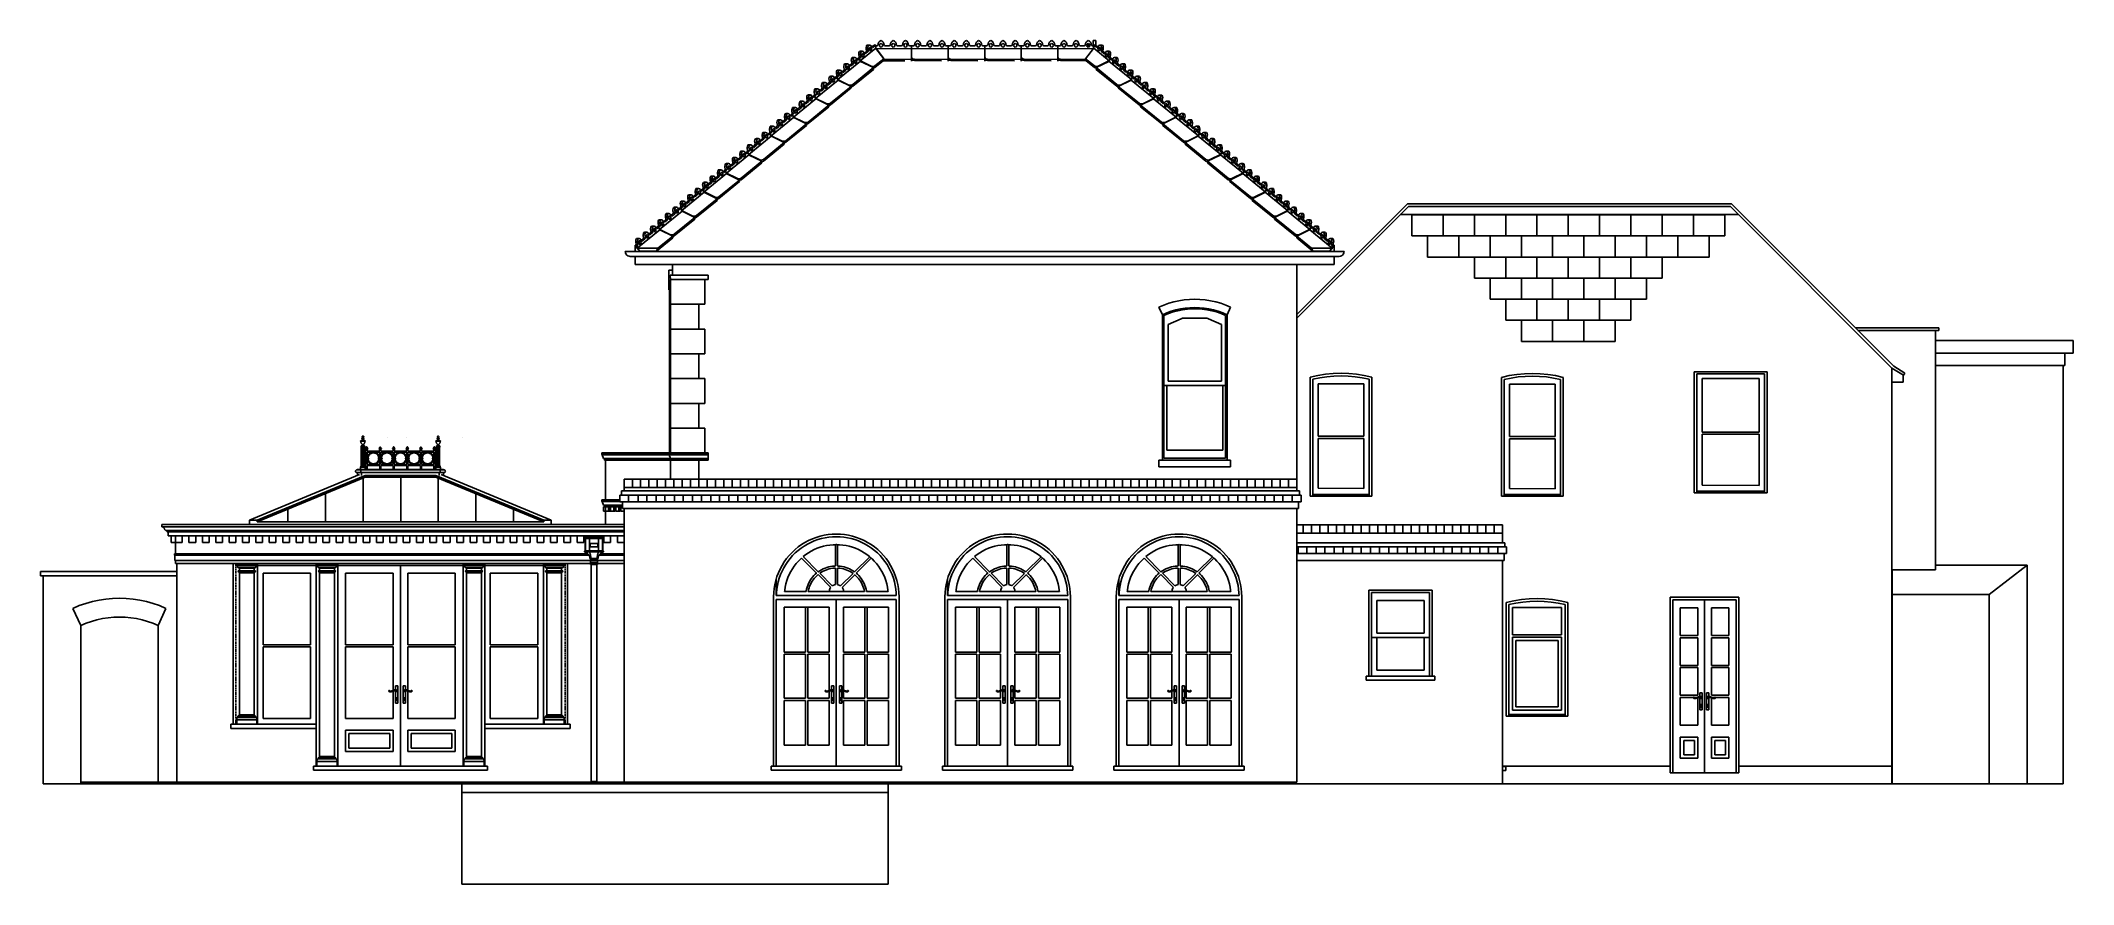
# Model space of a CAD drawing. Header units: millimetres. Extents: x -11840 to 12480, y -4119 to 5972.
import ezdxf

# ---------------------------------------------------------------- set-up
doc = ezdxf.new("R2010")
doc.units = ezdxf.units.MM
doc.linetypes.add('DASHED', pattern=[19.05, 12.7, -6.35])

msp = doc.modelspace()

# ---------------------------------------------------------------- linework, layer by layer
at = {"color": 253, "true_color": 0x999999}
for p, q in [((-2049, 5830), (-2043, 5844)), ((-2049, 5830), (-2043, 5844)), ((-2043, 5844), (-2049, 5830)), ((-2043, 5844), (-2049, 5830)), ((-2043, 5844), (-2031, 5845)), ((-2043, 5844), (-2031, 5845)), ((-2031, 5845), (-2043, 5844)), ((-2031, 5845), (-2043, 5844)), ((-2043, 5844), (-2022, 5844)), ((-2043, 5844), (-2022, 5844)), ((-2034, 5730), (-1849, 5881)), ((-2034, 5730), (-1849, 5881)), ((-2031, 5845), (-2010, 5845)), ((-2031, 5845), (-2010, 5845)), ((-2010, 5845), (-2031, 5845)), ((-2031, 5845), (-2031, 5845)), ((-2010, 5845), (-2031, 5845)), ((-2031, 5845), (-2031, 5845)), ((-2022, 5844), (-2028, 5830)), ((-2022, 5844), (-2028, 5830)), ((-2010, 5845), (-2022, 5844)), ((-2010, 5845), (-2022, 5844)), ((-1999, 5841), (-2010, 5845)), ((-1999, 5841), (-2010, 5845)), ((-2010, 5845), (-1999, 5841)), ((-2010, 5845), (-1999, 5841)), ((-1989, 5832), (-1999, 5841)), ((-1989, 5832), (-1999, 5841)), ((-1999, 5841), (-1989, 5832)), ((-1999, 5841), (-1989, 5832)), ((-1984, 5823), (-1963, 5841)), ((-1984, 5823), (-1963, 5841)), ((-1963, 5841), (-1984, 5823)), ((-1963, 5841), (-1984, 5823)), ((-1942, 5841), (-1969, 5818)), ((-1942, 5841), (-1969, 5818)), ((-1963, 5889), (-1960, 5905)), ((-1963, 5889), (-1960, 5905)), ((-1960, 5905), (-1963, 5889)), ((-1960, 5905), (-1963, 5889)), ((-1962, 5872), (-1963, 5889)), ((-1962, 5872), (-1963, 5889)), ((-1963, 5889), (-1962, 5872)), ((-1963, 5889), (-1962, 5872)), ((-1963, 5841), (-1959, 5848)), ((-1963, 5841), (-1959, 5848)), ((-1959, 5848), (-1963, 5841)), ((-1959, 5848), (-1963, 5841)), ((-1958, 5857), (-1962, 5872)), ((-1958, 5857), (-1962, 5872)), ((-1962, 5872), (-1958, 5857)), ((-1962, 5872), (-1958, 5857)), ((-1954, 5919), (-1960, 5905)), ((-1954, 5919), (-1960, 5905)), ((-1960, 5905), (-1954, 5918)), ((-1960, 5905), (-1954, 5918)), ((-1959, 5848), (-1958, 5857)), ((-1959, 5848), (-1958, 5857)), ((-1958, 5857), (-1959, 5848)), ((-1958, 5857), (-1959, 5848)), ((-1959, 5848), (-1937, 5848)), ((-1959, 5848), (-1937, 5848)), ((-1959, 5848), (-1959, 5848)), ((-1959, 5848), (-1959, 5848)), ((-1954, 5918), (-1942, 5920)), ((-1954, 5918), (-1942, 5920)), ((-1942, 5920), (-1954, 5919)), ((-1942, 5920), (-1954, 5919)), ((-1954, 5918), (-1933, 5918)), ((-1954, 5918), (-1933, 5918)), ((-1942, 5920), (-1921, 5920)), ((-1942, 5920), (-1921, 5920)), ((-1921, 5920), (-1942, 5920)), ((-1942, 5920), (-1942, 5920)), ((-1921, 5920), (-1942, 5920)), ((-1942, 5920), (-1942, 5920)), ((-1939, 5905), (-1942, 5889)), ((-1939, 5905), (-1942, 5889)), ((-1942, 5889), (-1941, 5872)), ((-1942, 5889), (-1941, 5872)), ((-1937, 5848), (-1942, 5841)), ((-1937, 5848), (-1942, 5841)), ((-1941, 5872), (-1936, 5857)), ((-1941, 5872), (-1936, 5857)), ((-1933, 5918), (-1939, 5905)), ((-1933, 5918), (-1939, 5905)), ((-1936, 5857), (-1937, 5848)), ((-1936, 5857), (-1937, 5848)), ((-1921, 5920), (-1933, 5918)), ((-1921, 5920), (-1933, 5918)), ((-1927, 5871), (-1926, 5882)), ((-1927, 5871), (-1926, 5882)), ((-1925, 5882), (-1927, 5871)), ((-1925, 5882), (-1927, 5871)), ((-1925, 5861), (-1927, 5871)), ((-1925, 5861), (-1927, 5871)), ((-1927, 5871), (-1925, 5861)), ((-1927, 5871), (-1925, 5861)), ((-1926, 5882), (-1920, 5889)), ((-1926, 5882), (-1920, 5889)), ((-1920, 5853), (-1925, 5861)), ((-1920, 5853), (-1925, 5861)), ((-1925, 5861), (-1923, 5858)), ((-1925, 5861), (-1923, 5858)), ((-1921, 5882), (-1924, 5884)), ((-1921, 5882), (-1924, 5884)), ((-1924, 5884), (-1922, 5882)), ((-1924, 5884), (-1922, 5882)), ((-1923, 5858), (-1921, 5861)), ((-1923, 5858), (-1921, 5861)), ((-1921, 5861), (-1923, 5858)), ((-1921, 5861), (-1923, 5858)), ((-1922, 5882), (-1919, 5871)), ((-1922, 5882), (-1919, 5871)), ((-1910, 5915), (-1921, 5920)), ((-1910, 5915), (-1921, 5920)), ((-1921, 5920), (-1910, 5916)), ((-1921, 5920), (-1910, 5916)), ((-1919, 5871), (-1921, 5882)), ((-1919, 5871), (-1921, 5882)), ((-1921, 5861), (-1919, 5871)), ((-1921, 5861), (-1919, 5871)), ((-1919, 5871), (-1921, 5861)), ((-1919, 5871), (-1921, 5861)), ((-1920, 5889), (-1913, 5892)), ((-1920, 5889), (-1913, 5892)), ((-1912, 5850), (-1920, 5853)), ((-1912, 5850), (-1920, 5853)), ((-1913, 5892), (-1906, 5889)), ((-1913, 5892), (-1906, 5889)), ((-1905, 5853), (-1912, 5850)), ((-1905, 5853), (-1912, 5850)), ((-1910, 5916), (-1900, 5907)), ((-1910, 5916), (-1900, 5907)), ((-1900, 5907), (-1910, 5915)), ((-1900, 5907), (-1910, 5915)), ((-1906, 5889), (-1900, 5882)), ((-1906, 5889), (-1900, 5882)), ((-1900, 5861), (-1905, 5853)), ((-1900, 5861), (-1905, 5853)), ((-1893, 5894), (-1900, 5907)), ((-1893, 5894), (-1900, 5907)), ((-1900, 5907), (-1895, 5898)), ((-1900, 5907), (-1895, 5898)), ((-1900, 5882), (-1898, 5871)), ((-1900, 5882), (-1898, 5871)), ((-1898, 5871), (-1900, 5861)), ((-1898, 5871), (-1900, 5861)), ((-1895, 5898), (-1878, 5912)), ((-1895, 5898), (-1878, 5912)), ((-1879, 5912), (-1895, 5898)), ((-1879, 5912), (-1895, 5898)), ((-1886, 5890), (-1893, 5894)), ((-1886, 5890), (-1893, 5894)), ((-1880, 5893), (-1886, 5890)), ((-1880, 5893), (-1886, 5890)), ((-1849, 5919), (-1880, 5893)), ((-1849, 5919), (-1880, 5893)), ((-1879, 5912), (-1879, 5912)), ((-1879, 5912), (-1879, 5912)), ((-1879, 5912), (-1879, 5912)), ((-1879, 5912), (-1879, 5912)), ((-1878, 5912), (-1857, 5921)), ((-1878, 5912), (-1857, 5921)), ((-1857, 5921), (-1849, 5919)), ((-1857, 5921), (-1849, 5919)), ((-1849, 5919), (-1849, 5881)), ((-1849, 5919), (-1849, 5881)), ((-1849, 5912), (-1848, 5912)), ((-1847, 5912), (-1849, 5912)), ((-1849, 5912), (-1848, 5912)), ((-1847, 5912), (-1849, 5912)), ((-1849, 5881), (-1848, 5880)), ((-1849, 5881), (-1848, 5880)), ((-1848, 5912), (-1835, 5912)), ((-1848, 5912), (-1835, 5912)), ((-1848, 5880), (-1847, 5879)), ((-1848, 5880), (-1847, 5879)), ((-1847, 5880), (-1847, 5912)), ((-1835, 5912), (-1847, 5912)), ((-1835, 5912), (-1847, 5912)), ((-1847, 5880), (-1847, 5912)), ((-1844, 5877), (-1847, 5880)), ((-1847, 5880), (-1420, 5874)), ((-1844, 5877), (-1847, 5880)), ((-1847, 5880), (-1420, 5874)), ((-1847, 5879), (-1752, 5756)), ((-1847, 5879), (-1752, 5756)), ((-1841, 5874), (-1844, 5877)), ((-1841, 5874), (-1844, 5877)), ((-1757, 5763), (-1841, 5874)), ((-1757, 5763), (-1841, 5874)), ((-1835, 5912), (-1826, 5914)), ((-1826, 5914), (-1835, 5912)), ((-1835, 5912), (-1826, 5914)), ((-1826, 5914), (-1835, 5912)), ((-1826, 5914), (-1820, 5922)), ((-1820, 5922), (-1826, 5914)), ((-1826, 5914), (-1820, 5922)), ((-1820, 5922), (-1826, 5914)), ((-1826, 5914), (-1826, 5914)), ((-1826, 5914), (-1826, 5914)), ((-1820, 5922), (-1818, 5938)), ((-1818, 5938), (-1820, 5922)), ((-1820, 5922), (-1818, 5938)), ((-1818, 5938), (-1820, 5922)), ((-1820, 5922), (-1820, 5922)), ((-1820, 5922), (-1820, 5922)), ((-1818, 5938), (-1810, 5953)), ((-1810, 5953), (-1818, 5938)), ((-1818, 5938), (-1810, 5953)), ((-1810, 5953), (-1818, 5938)), ((-1818, 5938), (-1818, 5938)), ((-1818, 5938), (-1818, 5938)), ((-1810, 5953), (-1799, 5965)), ((-1810, 5953), (-1799, 5965)), ((-1799, 5964), (-1810, 5953)), ((-1799, 5964), (-1810, 5953)), ((-1805, 5917), (-1802, 5927)), ((-1805, 5917), (-1802, 5927)), ((-1805, 5917), (-1802, 5906)), ((-1802, 5906), (-1805, 5917)), ((-1805, 5917), (-1802, 5906)), ((-1802, 5906), (-1805, 5917)), ((-1802, 5927), (-1795, 5935)), ((-1802, 5927), (-1795, 5935)), ((-1802, 5906), (-1795, 5899)), ((-1795, 5899), (-1802, 5906)), ((-1802, 5906), (-1795, 5899)), ((-1795, 5899), (-1802, 5906)), ((-1799, 5965), (-1784, 5972)), ((-1784, 5972), (-1799, 5964)), ((-1799, 5965), (-1784, 5972)), ((-1784, 5972), (-1799, 5964)), ((-1795, 5935), (-1784, 5938)), ((-1795, 5935), (-1784, 5938)), ((-1795, 5899), (-1784, 5896)), ((-1784, 5896), (-1795, 5899)), ((-1795, 5899), (-1784, 5896)), ((-1784, 5896), (-1795, 5899)), ((-1784, 5972), (-1770, 5965)), ((-1784, 5972), (-1784, 5972)), ((-1770, 5964), (-1784, 5972)), ((-1784, 5972), (-1784, 5972)), ((-1784, 5972), (-1770, 5965)), ((-1770, 5964), (-1784, 5972)), ((-1784, 5938), (-1774, 5935)), ((-1784, 5938), (-1774, 5935)), ((-1784, 5896), (-1774, 5899)), ((-1774, 5899), (-1784, 5896)), ((-1784, 5896), (-1774, 5899)), ((-1774, 5899), (-1784, 5896)), ((-1774, 5935), (-1767, 5927)), ((-1774, 5935), (-1767, 5927)), ((-1774, 5899), (-1767, 5906)), ((-1767, 5906), (-1774, 5899)), ((-1774, 5899), (-1767, 5906)), ((-1767, 5906), (-1774, 5899)), ((-1770, 5965), (-1758, 5953)), ((-1770, 5965), (-1758, 5953)), ((-1758, 5953), (-1770, 5964)), ((-1758, 5953), (-1770, 5964)), ((-1767, 5927), (-1764, 5917)), ((-1767, 5927), (-1764, 5917)), ((-1767, 5906), (-1764, 5917)), ((-1764, 5917), (-1767, 5906)), ((-1767, 5906), (-1764, 5917)), ((-1764, 5917), (-1767, 5906)), ((-1758, 5953), (-1751, 5938)), ((-1751, 5938), (-1758, 5953)), ((-1758, 5953), (-1751, 5938)), ((-1751, 5938), (-1758, 5953)), ((-1751, 5938), (-1748, 5922)), ((-1751, 5938), (-1751, 5938)), ((-1748, 5922), (-1751, 5938)), ((-1751, 5938), (-1751, 5938)), ((-1751, 5938), (-1748, 5922)), ((-1748, 5922), (-1751, 5938)), ((-1748, 5922), (-1742, 5914)), ((-1748, 5922), (-1748, 5922)), ((-1742, 5914), (-1748, 5922)), ((-1748, 5922), (-1748, 5922)), ((-1748, 5922), (-1742, 5914)), ((-1742, 5914), (-1748, 5922)), ((-1742, 5914), (-1734, 5912)), ((-1742, 5914), (-1742, 5914)), ((-1734, 5912), (-1742, 5914)), ((-1742, 5914), (-1742, 5914)), ((-1742, 5914), (-1734, 5912)), ((-1734, 5912), (-1742, 5914)), ((-1734, 5912), (-1689, 5912)), ((-1689, 5912), (-1734, 5912)), ((-1734, 5912), (-1689, 5912)), ((-1689, 5912), (-1734, 5912)), ((-1689, 5912), (-1680, 5914)), ((-1680, 5914), (-1689, 5912)), ((-1689, 5912), (-1680, 5914)), ((-1680, 5914), (-1689, 5912)), ((-1680, 5914), (-1674, 5922)), ((-1674, 5922), (-1680, 5914)), ((-1680, 5914), (-1674, 5922)), ((-1674, 5922), (-1680, 5914)), ((-1680, 5914), (-1680, 5914)), ((-1680, 5914), (-1680, 5914)), ((-1674, 5922), (-1672, 5938)), ((-1672, 5938), (-1674, 5922)), ((-1674, 5922), (-1672, 5938)), ((-1672, 5938), (-1674, 5922)), ((-1674, 5922), (-1674, 5922)), ((-1674, 5922), (-1674, 5922)), ((-1672, 5938), (-1664, 5953)), ((-1664, 5953), (-1672, 5938)), ((-1672, 5938), (-1664, 5953)), ((-1664, 5953), (-1672, 5938)), ((-1672, 5938), (-1672, 5938)), ((-1672, 5938), (-1672, 5938)), ((-1664, 5953), (-1653, 5965)), ((-1664, 5953), (-1653, 5965)), ((-1653, 5964), (-1664, 5953)), ((-1653, 5964), (-1664, 5953)), ((-1659, 5917), (-1656, 5927)), ((-1659, 5917), (-1656, 5927)), ((-1659, 5917), (-1656, 5906)), ((-1656, 5906), (-1659, 5917)), ((-1659, 5917), (-1656, 5906)), ((-1656, 5906), (-1659, 5917)), ((-1656, 5927), (-1649, 5935)), ((-1656, 5927), (-1649, 5935)), ((-1656, 5906), (-1649, 5899)), ((-1649, 5899), (-1656, 5906)), ((-1656, 5906), (-1649, 5899)), ((-1649, 5899), (-1656, 5906)), ((-1653, 5965), (-1638, 5972)), ((-1638, 5972), (-1653, 5964)), ((-1653, 5965), (-1638, 5972)), ((-1638, 5972), (-1653, 5964)), ((-1649, 5935), (-1638, 5938)), ((-1649, 5935), (-1638, 5938)), ((-1649, 5899), (-1638, 5896)), ((-1638, 5896), (-1649, 5899)), ((-1649, 5899), (-1638, 5896)), ((-1638, 5896), (-1649, 5899)), ((-1638, 5972), (-1624, 5965)), ((-1638, 5972), (-1638, 5972)), ((-1624, 5964), (-1638, 5972)), ((-1638, 5972), (-1638, 5972)), ((-1638, 5972), (-1624, 5965)), ((-1624, 5964), (-1638, 5972)), ((-1638, 5938), (-1628, 5935)), ((-1638, 5938), (-1628, 5935)), ((-1638, 5896), (-1628, 5899)), ((-1628, 5899), (-1638, 5896)), ((-1638, 5896), (-1628, 5899)), ((-1628, 5899), (-1638, 5896)), ((-1628, 5935), (-1621, 5927)), ((-1628, 5935), (-1621, 5927)), ((-1628, 5899), (-1621, 5906)), ((-1621, 5906), (-1628, 5899)), ((-1628, 5899), (-1621, 5906)), ((-1621, 5906), (-1628, 5899)), ((-1624, 5965), (-1612, 5953)), ((-1624, 5965), (-1612, 5953)), ((-1612, 5953), (-1624, 5964)), ((-1612, 5953), (-1624, 5964)), ((-1621, 5927), (-1618, 5917)), ((-1621, 5927), (-1618, 5917)), ((-1621, 5906), (-1618, 5917)), ((-1618, 5917), (-1621, 5906)), ((-1621, 5906), (-1618, 5917)), ((-1618, 5917), (-1621, 5906)), ((-1612, 5953), (-1605, 5938)), ((-1605, 5938), (-1612, 5953)), ((-1612, 5953), (-1605, 5938)), ((-1605, 5938), (-1612, 5953)), ((-1605, 5938), (-1602, 5922)), ((-1605, 5938), (-1605, 5938)), ((-1602, 5922), (-1605, 5938)), ((-1605, 5938), (-1605, 5938)), ((-1605, 5938), (-1602, 5922)), ((-1602, 5922), (-1605, 5938)), ((-1602, 5922), (-1597, 5914)), ((-1602, 5922), (-1602, 5922)), ((-1597, 5914), (-1602, 5922)), ((-1602, 5922), (-1602, 5922)), ((-1602, 5922), (-1597, 5914)), ((-1597, 5914), (-1602, 5922)), ((-1597, 5914), (-1588, 5912)), ((-1597, 5914), (-1597, 5914)), ((-1588, 5912), (-1597, 5914)), ((-1597, 5914), (-1597, 5914)), ((-1597, 5914), (-1588, 5912)), ((-1588, 5912), (-1597, 5914)), ((-1588, 5912), (-1543, 5912)), ((-1543, 5912), (-1588, 5912)), ((-1588, 5912), (-1543, 5912)), ((-1543, 5912), (-1588, 5912)), ((-1543, 5912), (-1534, 5914)), ((-1534, 5914), (-1543, 5912)), ((-1543, 5912), (-1534, 5914)), ((-1534, 5914), (-1543, 5912)), ((-1534, 5914), (-1529, 5922)), ((-1529, 5922), (-1534, 5914)), ((-1534, 5914), (-1529, 5922)), ((-1529, 5922), (-1534, 5914)), ((-1534, 5914), (-1534, 5914)), ((-1534, 5914), (-1534, 5914)), ((-1529, 5922), (-1526, 5938)), ((-1526, 5938), (-1529, 5922)), ((-1529, 5922), (-1526, 5938)), ((-1526, 5938), (-1529, 5922)), ((-1529, 5922), (-1529, 5922)), ((-1529, 5922), (-1529, 5922)), ((-1526, 5938), (-1519, 5953)), ((-1519, 5953), (-1526, 5938)), ((-1526, 5938), (-1519, 5953)), ((-1519, 5953), (-1526, 5938)), ((-1526, 5938), (-1526, 5938)), ((-1526, 5938), (-1526, 5938)), ((-1519, 5953), (-1507, 5965)), ((-1519, 5953), (-1507, 5965)), ((-1507, 5964), (-1519, 5953)), ((-1507, 5964), (-1519, 5953)), ((-1513, 5917), (-1510, 5927)), ((-1513, 5917), (-1510, 5927)), ((-1513, 5917), (-1510, 5906)), ((-1510, 5906), (-1513, 5917)), ((-1513, 5917), (-1510, 5906)), ((-1510, 5906), (-1513, 5917)), ((-1510, 5927), (-1503, 5935)), ((-1510, 5927), (-1503, 5935)), ((-1510, 5906), (-1503, 5899)), ((-1503, 5899), (-1510, 5906)), ((-1510, 5906), (-1503, 5899)), ((-1503, 5899), (-1510, 5906)), ((-1507, 5965), (-1493, 5972)), ((-1493, 5972), (-1507, 5964)), ((-1507, 5965), (-1493, 5972)), ((-1493, 5972), (-1507, 5964)), ((-1503, 5935), (-1493, 5938)), ((-1503, 5935), (-1493, 5938)), ((-1503, 5899), (-1493, 5896)), ((-1493, 5896), (-1503, 5899)), ((-1503, 5899), (-1493, 5896)), ((-1493, 5896), (-1503, 5899)), ((-1493, 5972), (-1478, 5965)), ((-1493, 5972), (-1493, 5972)), ((-1478, 5964), (-1493, 5972)), ((-1493, 5972), (-1493, 5972)), ((-1493, 5972), (-1478, 5965)), ((-1478, 5964), (-1493, 5972)), ((-1493, 5938), (-1482, 5935)), ((-1493, 5938), (-1482, 5935)), ((-1493, 5896), (-1482, 5899)), ((-1482, 5899), (-1493, 5896)), ((-1493, 5896), (-1482, 5899)), ((-1482, 5899), (-1493, 5896)), ((-1482, 5935), (-1475, 5927)), ((-1482, 5935), (-1475, 5927)), ((-1482, 5899), (-1475, 5906)), ((-1475, 5906), (-1482, 5899)), ((-1482, 5899), (-1475, 5906)), ((-1475, 5906), (-1482, 5899)), ((-1478, 5965), (-1467, 5953)), ((-1478, 5965), (-1467, 5953)), ((-1467, 5953), (-1478, 5964)), ((-1467, 5953), (-1478, 5964)), ((-1475, 5927), (-1472, 5917)), ((-1475, 5927), (-1472, 5917)), ((-1475, 5906), (-1472, 5917)), ((-1472, 5917), (-1475, 5906)), ((-1475, 5906), (-1472, 5917)), ((-1472, 5917), (-1475, 5906)), ((-1467, 5953), (-1459, 5938)), ((-1459, 5938), (-1467, 5953)), ((-1467, 5953), (-1459, 5938)), ((-1459, 5938), (-1467, 5953)), ((-1459, 5938), (-1457, 5922)), ((-1459, 5938), (-1459, 5938)), ((-1457, 5922), (-1459, 5938)), ((-1459, 5938), (-1459, 5938)), ((-1459, 5938), (-1457, 5922)), ((-1457, 5922), (-1459, 5938)), ((-1457, 5922), (-1451, 5914)), ((-1457, 5922), (-1457, 5922)), ((-1451, 5914), (-1457, 5922)), ((-1457, 5922), (-1457, 5922)), ((-1457, 5922), (-1451, 5914)), ((-1451, 5914), (-1457, 5922)), ((-1451, 5914), (-1442, 5912)), ((-1451, 5914), (-1451, 5914)), ((-1442, 5912), (-1451, 5914)), ((-1451, 5914), (-1451, 5914)), ((-1451, 5914), (-1442, 5912)), ((-1442, 5912), (-1451, 5914)), ((-1442, 5912), (-1420, 5912)), ((-1420, 5912), (-1442, 5912)), ((-1442, 5912), (-1420, 5912)), ((-1420, 5912), (-1442, 5912)), ((-1397, 5912), (-1420, 5912)), ((-1420, 5912), (-1420, 5880)), ((-1420, 5912), (-1397, 5912)), ((-1420, 5912), (-1420, 5880)), ((-1420, 5912), (-1420, 5912)), ((-1420, 5912), (-1397, 5912)), ((-1420, 5912), (-1420, 5912)), ((-1397, 5912), (-1420, 5912)), ((-1420, 5912), (-1420, 5912)), ((-1420, 5874), (-1420, 5912)), ((-1420, 5912), (-1420, 5912)), ((-1420, 5874), (-1420, 5912)), ((-1420, 5880), (-982, 5874)), ((-1420, 5880), (-982, 5874)), ((-1420, 5880), (-1420, 5878)), ((-1420, 5880), (-1420, 5878)), ((-1420, 5878), (-1420, 5874)), ((-1420, 5878), (-1420, 5874)), ((-1420, 5874), (-1420, 5782)), ((-1420, 5874), (-1420, 5782)), ((-1420, 5872), (-1420, 5874)), ((-1420, 5872), (-1420, 5874)), ((-1420, 5868), (-1420, 5872)), ((-1420, 5868), (-1420, 5872)), ((-1420, 5747), (-1420, 5868)), ((-1420, 5747), (-1420, 5868)), ((-1389, 5914), (-1397, 5912)), ((-1397, 5912), (-1389, 5914)), ((-1397, 5912), (-1389, 5914)), ((-1389, 5914), (-1397, 5912)), ((-1383, 5922), (-1389, 5914)), ((-1389, 5914), (-1383, 5922)), ((-1389, 5914), (-1383, 5922)), ((-1383, 5922), (-1389, 5914)), ((-1389, 5914), (-1389, 5914)), ((-1389, 5914), (-1389, 5914)), ((-1380, 5938), (-1383, 5922)), ((-1383, 5922), (-1380, 5938)), ((-1383, 5922), (-1380, 5938)), ((-1380, 5938), (-1383, 5922)), ((-1383, 5922), (-1383, 5922)), ((-1383, 5922), (-1383, 5922)), ((-1373, 5953), (-1380, 5938)), ((-1380, 5938), (-1373, 5953)), ((-1380, 5938), (-1373, 5953)), ((-1373, 5953), (-1380, 5938)), ((-1380, 5938), (-1380, 5938)), ((-1380, 5938), (-1380, 5938)), ((-1373, 5953), (-1361, 5965)), ((-1373, 5953), (-1361, 5965)), ((-1361, 5964), (-1373, 5953)), ((-1361, 5964), (-1373, 5953)), ((-1367, 5917), (-1364, 5927)), ((-1367, 5917), (-1364, 5927)), ((-1364, 5906), (-1367, 5917)), ((-1367, 5917), (-1364, 5906)), ((-1367, 5917), (-1364, 5906)), ((-1364, 5906), (-1367, 5917)), ((-1364, 5927), (-1357, 5935)), ((-1364, 5927), (-1357, 5935)), ((-1357, 5899), (-1364, 5906)), ((-1364, 5906), (-1357, 5899)), ((-1364, 5906), (-1357, 5899)), ((-1357, 5899), (-1364, 5906)), ((-1347, 5972), (-1361, 5964)), ((-1361, 5965), (-1347, 5972)), ((-1361, 5965), (-1347, 5972)), ((-1347, 5972), (-1361, 5964)), ((-1357, 5935), (-1347, 5938)), ((-1357, 5935), (-1347, 5938)), ((-1347, 5896), (-1357, 5899)), ((-1357, 5899), (-1347, 5896)), ((-1357, 5899), (-1347, 5896)), ((-1347, 5896), (-1357, 5899)), ((-1332, 5964), (-1347, 5972)), ((-1347, 5972), (-1332, 5965)), ((-1347, 5972), (-1332, 5965)), ((-1347, 5972), (-1347, 5972)), ((-1332, 5964), (-1347, 5972)), ((-1347, 5972), (-1347, 5972)), ((-1347, 5938), (-1337, 5935)), ((-1347, 5938), (-1337, 5935)), ((-1337, 5899), (-1347, 5896)), ((-1347, 5896), (-1337, 5899)), ((-1347, 5896), (-1337, 5899)), ((-1337, 5899), (-1347, 5896)), ((-1337, 5935), (-1329, 5927)), ((-1337, 5935), (-1329, 5927)), ((-1329, 5906), (-1337, 5899)), ((-1337, 5899), (-1329, 5906)), ((-1337, 5899), (-1329, 5906)), ((-1329, 5906), (-1337, 5899)), ((-1332, 5965), (-1321, 5953)), ((-1332, 5965), (-1321, 5953)), ((-1321, 5953), (-1332, 5964)), ((-1321, 5953), (-1332, 5964)), ((-1329, 5927), (-1326, 5917)), ((-1329, 5927), (-1326, 5917)), ((-1326, 5917), (-1329, 5906)), ((-1329, 5906), (-1326, 5917)), ((-1329, 5906), (-1326, 5917)), ((-1326, 5917), (-1329, 5906)), ((-1313, 5938), (-1321, 5953)), ((-1321, 5953), (-1313, 5938)), ((-1321, 5953), (-1313, 5938)), ((-1313, 5938), (-1321, 5953)), ((-1311, 5922), (-1313, 5938)), ((-1313, 5938), (-1311, 5922)), ((-1313, 5938), (-1311, 5922)), ((-1313, 5938), (-1313, 5938)), ((-1311, 5922), (-1313, 5938)), ((-1313, 5938), (-1313, 5938)), ((-1305, 5914), (-1311, 5922)), ((-1311, 5922), (-1305, 5914)), ((-1311, 5922), (-1305, 5914)), ((-1311, 5922), (-1311, 5922)), ((-1305, 5914), (-1311, 5922)), ((-1311, 5922), (-1311, 5922)), ((-1296, 5912), (-1305, 5914)), ((-1305, 5914), (-1296, 5912)), ((-1305, 5914), (-1296, 5912)), ((-1305, 5914), (-1305, 5914)), ((-1296, 5912), (-1305, 5914)), ((-1305, 5914), (-1305, 5914)), ((-1252, 5912), (-1296, 5912)), ((-1296, 5912), (-1252, 5912)), ((-1296, 5912), (-1252, 5912)), ((-1252, 5912), (-1296, 5912)), ((-1243, 5914), (-1252, 5912)), ((-1252, 5912), (-1243, 5914)), ((-1252, 5912), (-1243, 5914)), ((-1243, 5914), (-1252, 5912)), ((-1237, 5922), (-1243, 5914)), ((-1243, 5914), (-1237, 5922)), ((-1243, 5914), (-1237, 5922)), ((-1237, 5922), (-1243, 5914)), ((-1243, 5914), (-1243, 5914)), ((-1243, 5914), (-1243, 5914)), ((-1234, 5938), (-1237, 5922)), ((-1237, 5922), (-1234, 5938)), ((-1237, 5922), (-1234, 5938)), ((-1234, 5938), (-1237, 5922)), ((-1237, 5922), (-1237, 5922)), ((-1237, 5922), (-1237, 5922)), ((-1227, 5953), (-1234, 5938)), ((-1234, 5938), (-1227, 5953)), ((-1234, 5938), (-1227, 5953)), ((-1227, 5953), (-1234, 5938)), ((-1234, 5938), (-1234, 5938)), ((-1234, 5938), (-1234, 5938)), ((-1227, 5953), (-1215, 5965)), ((-1227, 5953), (-1215, 5965)), ((-1215, 5964), (-1227, 5953)), ((-1215, 5964), (-1227, 5953)), ((-1221, 5917), (-1219, 5927)), ((-1221, 5917), (-1219, 5927)), ((-1219, 5906), (-1221, 5917)), ((-1221, 5917), (-1219, 5906)), ((-1221, 5917), (-1219, 5906)), ((-1219, 5906), (-1221, 5917)), ((-1219, 5927), (-1211, 5935)), ((-1219, 5927), (-1211, 5935)), ((-1211, 5899), (-1219, 5906)), ((-1219, 5906), (-1211, 5899)), ((-1219, 5906), (-1211, 5899)), ((-1211, 5899), (-1219, 5906)), ((-1201, 5972), (-1215, 5964)), ((-1215, 5965), (-1201, 5972)), ((-1215, 5965), (-1201, 5972)), ((-1201, 5972), (-1215, 5964)), ((-1211, 5935), (-1201, 5938)), ((-1211, 5935), (-1201, 5938)), ((-1201, 5896), (-1211, 5899)), ((-1211, 5899), (-1201, 5896)), ((-1211, 5899), (-1201, 5896)), ((-1201, 5896), (-1211, 5899)), ((-1186, 5964), (-1201, 5972)), ((-1201, 5972), (-1186, 5965)), ((-1201, 5972), (-1186, 5965)), ((-1201, 5972), (-1201, 5972)), ((-1186, 5964), (-1201, 5972)), ((-1201, 5972), (-1201, 5972)), ((-1201, 5938), (-1191, 5935)), ((-1201, 5938), (-1191, 5935)), ((-1191, 5899), (-1201, 5896)), ((-1201, 5896), (-1191, 5899)), ((-1201, 5896), (-1191, 5899)), ((-1191, 5899), (-1201, 5896)), ((-1191, 5935), (-1183, 5927)), ((-1191, 5935), (-1183, 5927)), ((-1183, 5906), (-1191, 5899)), ((-1191, 5899), (-1183, 5906)), ((-1191, 5899), (-1183, 5906)), ((-1183, 5906), (-1191, 5899)), ((-1186, 5965), (-1175, 5953)), ((-1186, 5965), (-1175, 5953)), ((-1175, 5953), (-1186, 5964)), ((-1175, 5953), (-1186, 5964)), ((-1183, 5927), (-1181, 5917)), ((-1183, 5927), (-1181, 5917)), ((-1181, 5917), (-1183, 5906)), ((-1183, 5906), (-1181, 5917)), ((-1183, 5906), (-1181, 5917)), ((-1181, 5917), (-1183, 5906)), ((-1168, 5938), (-1175, 5953)), ((-1175, 5953), (-1168, 5938)), ((-1175, 5953), (-1168, 5938)), ((-1168, 5938), (-1175, 5953)), ((-1165, 5922), (-1168, 5938)), ((-1168, 5938), (-1165, 5922)), ((-1168, 5938), (-1165, 5922)), ((-1168, 5938), (-1168, 5938)), ((-1165, 5922), (-1168, 5938)), ((-1168, 5938), (-1168, 5938)), ((-1159, 5914), (-1165, 5922)), ((-1165, 5922), (-1159, 5914)), ((-1165, 5922), (-1159, 5914)), ((-1165, 5922), (-1165, 5922)), ((-1159, 5914), (-1165, 5922)), ((-1165, 5922), (-1165, 5922)), ((-1150, 5912), (-1159, 5914)), ((-1159, 5914), (-1150, 5912)), ((-1159, 5914), (-1150, 5912)), ((-1159, 5914), (-1159, 5914)), ((-1150, 5912), (-1159, 5914)), ((-1159, 5914), (-1159, 5914)), ((-1106, 5912), (-1150, 5912)), ((-1150, 5912), (-1106, 5912)), ((-1150, 5912), (-1106, 5912)), ((-1106, 5912), (-1150, 5912)), ((-1097, 5914), (-1106, 5912)), ((-1106, 5912), (-1097, 5914)), ((-1106, 5912), (-1097, 5914)), ((-1097, 5914), (-1106, 5912)), ((-1091, 5922), (-1097, 5914)), ((-1097, 5914), (-1091, 5922)), ((-1097, 5914), (-1091, 5922)), ((-1091, 5922), (-1097, 5914)), ((-1097, 5914), (-1097, 5914)), ((-1097, 5914), (-1097, 5914)), ((-1089, 5938), (-1091, 5922)), ((-1091, 5922), (-1089, 5938)), ((-1091, 5922), (-1089, 5938)), ((-1089, 5938), (-1091, 5922)), ((-1091, 5922), (-1091, 5922)), ((-1091, 5922), (-1091, 5922)), ((-1081, 5953), (-1089, 5938)), ((-1089, 5938), (-1081, 5953)), ((-1089, 5938), (-1081, 5953)), ((-1081, 5953), (-1089, 5938)), ((-1089, 5938), (-1089, 5938)), ((-1089, 5938), (-1089, 5938)), ((-1081, 5953), (-1070, 5965)), ((-1081, 5953), (-1070, 5965)), ((-1070, 5964), (-1081, 5953)), ((-1070, 5964), (-1081, 5953)), ((-1076, 5917), (-1073, 5927)), ((-1076, 5917), (-1073, 5927)), ((-1073, 5906), (-1076, 5917)), ((-1076, 5917), (-1073, 5906)), ((-1076, 5917), (-1073, 5906)), ((-1073, 5906), (-1076, 5917)), ((-1073, 5927), (-1065, 5935)), ((-1073, 5927), (-1065, 5935)), ((-1065, 5899), (-1073, 5906)), ((-1073, 5906), (-1065, 5899)), ((-1073, 5906), (-1065, 5899)), ((-1065, 5899), (-1073, 5906)), ((-1055, 5972), (-1070, 5964)), ((-1070, 5965), (-1055, 5972)), ((-1070, 5965), (-1055, 5972)), ((-1055, 5972), (-1070, 5964)), ((-1065, 5935), (-1055, 5938)), ((-1065, 5935), (-1055, 5938)), ((-1055, 5896), (-1065, 5899)), ((-1065, 5899), (-1055, 5896)), ((-1065, 5899), (-1055, 5896)), ((-1055, 5896), (-1065, 5899)), ((-1041, 5964), (-1055, 5972)), ((-1055, 5972), (-1041, 5965)), ((-1055, 5972), (-1041, 5965)), ((-1055, 5972), (-1055, 5972)), ((-1041, 5964), (-1055, 5972)), ((-1055, 5972), (-1055, 5972)), ((-1055, 5938), (-1045, 5935)), ((-1055, 5938), (-1045, 5935)), ((-1045, 5899), (-1055, 5896)), ((-1055, 5896), (-1045, 5899)), ((-1055, 5896), (-1045, 5899)), ((-1045, 5899), (-1055, 5896)), ((-1045, 5935), (-1037, 5927)), ((-1045, 5935), (-1037, 5927)), ((-1037, 5906), (-1045, 5899)), ((-1045, 5899), (-1037, 5906)), ((-1045, 5899), (-1037, 5906)), ((-1037, 5906), (-1045, 5899)), ((-1041, 5965), (-1029, 5953)), ((-1041, 5965), (-1029, 5953)), ((-1029, 5953), (-1041, 5964)), ((-1029, 5953), (-1041, 5964)), ((-1037, 5927), (-1035, 5917)), ((-1037, 5927), (-1035, 5917)), ((-1035, 5917), (-1037, 5906)), ((-1037, 5906), (-1035, 5917)), ((-1037, 5906), (-1035, 5917)), ((-1035, 5917), (-1037, 5906)), ((-1022, 5938), (-1029, 5953)), ((-1029, 5953), (-1022, 5938)), ((-1029, 5953), (-1022, 5938)), ((-1022, 5938), (-1029, 5953)), ((-1019, 5922), (-1022, 5938)), ((-1022, 5938), (-1019, 5922)), ((-1022, 5938), (-1019, 5922)), ((-1022, 5938), (-1022, 5938)), ((-1019, 5922), (-1022, 5938)), ((-1022, 5938), (-1022, 5938)), ((-1013, 5914), (-1019, 5922)), ((-1019, 5922), (-1013, 5914)), ((-1019, 5922), (-1013, 5914)), ((-1019, 5922), (-1019, 5922)), ((-1013, 5914), (-1019, 5922)), ((-1019, 5922), (-1019, 5922)), ((-1005, 5912), (-1013, 5914)), ((-1013, 5914), (-1005, 5912)), ((-1013, 5914), (-1005, 5912)), ((-1013, 5914), (-1013, 5914)), ((-1005, 5912), (-1013, 5914)), ((-1013, 5914), (-1013, 5914)), ((-982, 5912), (-1005, 5912)), ((-1005, 5912), (-982, 5912)), ((-1005, 5912), (-982, 5912)), ((-982, 5912), (-1005, 5912)), ((-960, 5912), (-982, 5912)), ((-982, 5912), (-982, 5880)), ((-982, 5912), (-960, 5912)), ((-982, 5912), (-982, 5880)), ((-982, 5912), (-982, 5912)), ((-982, 5912), (-960, 5912)), ((-982, 5912), (-982, 5912)), ((-960, 5912), (-982, 5912)), ((-982, 5874), (-982, 5912)), ((-982, 5912), (-982, 5912)), ((-982, 5874), (-982, 5912)), ((-982, 5912), (-982, 5912)), ((-982, 5880), (-545, 5874)), ((-982, 5880), (-545, 5874)), ((-982, 5880), (-982, 5878)), ((-982, 5880), (-982, 5878)), ((-982, 5878), (-982, 5874)), ((-982, 5878), (-982, 5874)), ((-982, 5874), (-982, 5782)), ((-982, 5874), (-982, 5782)), ((-982, 5872), (-982, 5874)), ((-982, 5872), (-982, 5874)), ((-982, 5868), (-982, 5872)), ((-982, 5868), (-982, 5872)), ((-982, 5747), (-982, 5868)), ((-982, 5747), (-982, 5868)), ((-951, 5914), (-960, 5912)), ((-960, 5912), (-951, 5914)), ((-960, 5912), (-951, 5914)), ((-951, 5914), (-960, 5912)), ((-945, 5922), (-951, 5914)), ((-951, 5914), (-945, 5922)), ((-951, 5914), (-945, 5922)), ((-945, 5922), (-951, 5914)), ((-951, 5914), (-951, 5914)), ((-951, 5914), (-951, 5914)), ((-943, 5938), (-945, 5922)), ((-945, 5922), (-943, 5938)), ((-945, 5922), (-943, 5938)), ((-943, 5938), (-945, 5922)), ((-945, 5922), (-945, 5922)), ((-945, 5922), (-945, 5922)), ((-935, 5953), (-943, 5938)), ((-943, 5938), (-935, 5953)), ((-943, 5938), (-935, 5953)), ((-935, 5953), (-943, 5938)), ((-943, 5938), (-943, 5938)), ((-943, 5938), (-943, 5938)), ((-935, 5953), (-924, 5965)), ((-935, 5953), (-924, 5965)), ((-924, 5964), (-935, 5953)), ((-924, 5964), (-935, 5953)), ((-930, 5917), (-927, 5927)), ((-930, 5917), (-927, 5927)), ((-927, 5906), (-930, 5917)), ((-930, 5917), (-927, 5906)), ((-930, 5917), (-927, 5906)), ((-927, 5906), (-930, 5917)), ((-927, 5927), (-920, 5935)), ((-927, 5927), (-920, 5935)), ((-920, 5899), (-927, 5906)), ((-927, 5906), (-920, 5899)), ((-927, 5906), (-920, 5899)), ((-920, 5899), (-927, 5906)), ((-909, 5972), (-924, 5964)), ((-924, 5965), (-909, 5972)), ((-924, 5965), (-909, 5972)), ((-909, 5972), (-924, 5964)), ((-920, 5935), (-909, 5938)), ((-920, 5935), (-909, 5938)), ((-909, 5896), (-920, 5899)), ((-920, 5899), (-909, 5896)), ((-920, 5899), (-909, 5896)), ((-909, 5896), (-920, 5899)), ((-895, 5964), (-909, 5972)), ((-909, 5972), (-895, 5965)), ((-909, 5972), (-895, 5965)), ((-909, 5972), (-909, 5972)), ((-895, 5964), (-909, 5972)), ((-909, 5972), (-909, 5972)), ((-909, 5938), (-899, 5935)), ((-909, 5938), (-899, 5935)), ((-899, 5899), (-909, 5896)), ((-909, 5896), (-899, 5899)), ((-909, 5896), (-899, 5899)), ((-899, 5899), (-909, 5896)), ((-899, 5935), (-892, 5927)), ((-899, 5935), (-892, 5927)), ((-892, 5906), (-899, 5899)), ((-899, 5899), (-892, 5906)), ((-899, 5899), (-892, 5906)), ((-892, 5906), (-899, 5899)), ((-895, 5965), (-883, 5953)), ((-895, 5965), (-883, 5953)), ((-883, 5953), (-895, 5964)), ((-883, 5953), (-895, 5964)), ((-892, 5927), (-889, 5917)), ((-892, 5927), (-889, 5917)), ((-889, 5917), (-892, 5906)), ((-892, 5906), (-889, 5917)), ((-892, 5906), (-889, 5917)), ((-889, 5917), (-892, 5906)), ((-876, 5938), (-883, 5953)), ((-883, 5953), (-876, 5938)), ((-883, 5953), (-876, 5938)), ((-876, 5938), (-883, 5953)), ((-873, 5922), (-876, 5938)), ((-876, 5938), (-873, 5922)), ((-876, 5938), (-873, 5922)), ((-876, 5938), (-876, 5938)), ((-873, 5922), (-876, 5938)), ((-876, 5938), (-876, 5938)), ((-867, 5914), (-873, 5922)), ((-873, 5922), (-867, 5914)), ((-873, 5922), (-867, 5914)), ((-873, 5922), (-873, 5922)), ((-867, 5914), (-873, 5922)), ((-873, 5922), (-873, 5922)), ((-859, 5912), (-867, 5914)), ((-867, 5914), (-859, 5912)), ((-867, 5914), (-859, 5912)), ((-867, 5914), (-867, 5914)), ((-859, 5912), (-867, 5914)), ((-867, 5914), (-867, 5914)), ((-814, 5912), (-859, 5912)), ((-859, 5912), (-814, 5912)), ((-859, 5912), (-814, 5912)), ((-814, 5912), (-859, 5912)), ((-805, 5914), (-814, 5912)), ((-814, 5912), (-805, 5914)), ((-814, 5912), (-805, 5914)), ((-805, 5914), (-814, 5912)), ((-799, 5922), (-805, 5914)), ((-805, 5914), (-799, 5922)), ((-805, 5914), (-799, 5922)), ((-799, 5922), (-805, 5914)), ((-805, 5914), (-805, 5914)), ((-805, 5914), (-805, 5914)), ((-797, 5938), (-799, 5922)), ((-799, 5922), (-797, 5938)), ((-799, 5922), (-797, 5938)), ((-797, 5938), (-799, 5922)), ((-799, 5922), (-799, 5922)), ((-799, 5922), (-799, 5922)), ((-789, 5953), (-797, 5938)), ((-797, 5938), (-789, 5953)), ((-797, 5938), (-789, 5953)), ((-789, 5953), (-797, 5938)), ((-797, 5938), (-797, 5938)), ((-797, 5938), (-797, 5938)), ((-789, 5953), (-778, 5965)), ((-789, 5953), (-778, 5965)), ((-778, 5964), (-789, 5953)), ((-778, 5964), (-789, 5953)), ((-784, 5917), (-781, 5927)), ((-784, 5917), (-781, 5927)), ((-781, 5906), (-784, 5917)), ((-784, 5917), (-781, 5906)), ((-784, 5917), (-781, 5906)), ((-781, 5906), (-784, 5917)), ((-781, 5927), (-774, 5935)), ((-781, 5927), (-774, 5935)), ((-774, 5899), (-781, 5906)), ((-781, 5906), (-774, 5899)), ((-781, 5906), (-774, 5899)), ((-774, 5899), (-781, 5906)), ((-763, 5972), (-778, 5964)), ((-778, 5965), (-763, 5972)), ((-778, 5965), (-763, 5972)), ((-763, 5972), (-778, 5964)), ((-774, 5935), (-763, 5938)), ((-774, 5935), (-763, 5938)), ((-763, 5896), (-774, 5899)), ((-774, 5899), (-763, 5896)), ((-774, 5899), (-763, 5896)), ((-763, 5896), (-774, 5899)), ((-749, 5964), (-763, 5972)), ((-763, 5972), (-749, 5965)), ((-763, 5972), (-749, 5965)), ((-763, 5972), (-763, 5972)), ((-749, 5964), (-763, 5972)), ((-763, 5972), (-763, 5972)), ((-763, 5938), (-753, 5935)), ((-763, 5938), (-753, 5935)), ((-753, 5899), (-763, 5896)), ((-763, 5896), (-753, 5899)), ((-763, 5896), (-753, 5899)), ((-753, 5899), (-763, 5896)), ((-753, 5935), (-746, 5927)), ((-753, 5935), (-746, 5927)), ((-746, 5906), (-753, 5899)), ((-753, 5899), (-746, 5906)), ((-753, 5899), (-746, 5906)), ((-746, 5906), (-753, 5899)), ((-749, 5965), (-737, 5953)), ((-749, 5965), (-737, 5953)), ((-737, 5953), (-749, 5964)), ((-737, 5953), (-749, 5964)), ((-746, 5927), (-743, 5917)), ((-746, 5927), (-743, 5917)), ((-743, 5917), (-746, 5906)), ((-746, 5906), (-743, 5917)), ((-746, 5906), (-743, 5917)), ((-743, 5917), (-746, 5906)), ((-730, 5938), (-737, 5953)), ((-737, 5953), (-730, 5938)), ((-737, 5953), (-730, 5938)), ((-730, 5938), (-737, 5953)), ((-727, 5922), (-730, 5938)), ((-730, 5938), (-727, 5922)), ((-730, 5938), (-727, 5922)), ((-730, 5938), (-730, 5938)), ((-727, 5922), (-730, 5938)), ((-730, 5938), (-730, 5938)), ((-722, 5914), (-727, 5922)), ((-727, 5922), (-722, 5914)), ((-727, 5922), (-722, 5914)), ((-727, 5922), (-727, 5922)), ((-722, 5914), (-727, 5922)), ((-727, 5922), (-727, 5922)), ((-713, 5912), (-722, 5914)), ((-722, 5914), (-713, 5912)), ((-722, 5914), (-713, 5912)), ((-722, 5914), (-722, 5914)), ((-713, 5912), (-722, 5914)), ((-722, 5914), (-722, 5914)), ((-668, 5912), (-713, 5912)), ((-713, 5912), (-668, 5912)), ((-713, 5912), (-668, 5912)), ((-668, 5912), (-713, 5912)), ((-659, 5914), (-668, 5912)), ((-668, 5912), (-659, 5914)), ((-668, 5912), (-659, 5914)), ((-659, 5914), (-668, 5912)), ((-654, 5922), (-659, 5914)), ((-659, 5914), (-654, 5922)), ((-659, 5914), (-654, 5922)), ((-654, 5922), (-659, 5914)), ((-659, 5914), (-659, 5914)), ((-659, 5914), (-659, 5914)), ((-651, 5938), (-654, 5922)), ((-654, 5922), (-651, 5938)), ((-654, 5922), (-651, 5938)), ((-651, 5938), (-654, 5922)), ((-654, 5922), (-654, 5922)), ((-654, 5922), (-654, 5922)), ((-644, 5953), (-651, 5938)), ((-651, 5938), (-644, 5953)), ((-651, 5938), (-644, 5953)), ((-644, 5953), (-651, 5938)), ((-651, 5938), (-651, 5938)), ((-651, 5938), (-651, 5938)), ((-644, 5953), (-632, 5965)), ((-644, 5953), (-632, 5965)), ((-632, 5964), (-644, 5953)), ((-632, 5964), (-644, 5953)), ((-638, 5917), (-635, 5927)), ((-638, 5917), (-635, 5927)), ((-635, 5906), (-638, 5917)), ((-638, 5917), (-635, 5906)), ((-638, 5917), (-635, 5906)), ((-635, 5906), (-638, 5917)), ((-635, 5927), (-628, 5935)), ((-635, 5927), (-628, 5935)), ((-628, 5899), (-635, 5906)), ((-635, 5906), (-628, 5899)), ((-635, 5906), (-628, 5899)), ((-628, 5899), (-635, 5906)), ((-618, 5972), (-632, 5964)), ((-632, 5965), (-618, 5972)), ((-632, 5965), (-618, 5972)), ((-618, 5972), (-632, 5964)), ((-628, 5935), (-618, 5938)), ((-628, 5935), (-618, 5938)), ((-618, 5896), (-628, 5899)), ((-628, 5899), (-618, 5896)), ((-628, 5899), (-618, 5896)), ((-618, 5896), (-628, 5899)), ((-603, 5964), (-618, 5972)), ((-618, 5972), (-603, 5965)), ((-618, 5972), (-603, 5965)), ((-618, 5972), (-618, 5972)), ((-603, 5964), (-618, 5972)), ((-618, 5972), (-618, 5972)), ((-618, 5938), (-607, 5935)), ((-618, 5938), (-607, 5935)), ((-607, 5899), (-618, 5896)), ((-618, 5896), (-607, 5899)), ((-618, 5896), (-607, 5899)), ((-607, 5899), (-618, 5896)), ((-607, 5935), (-600, 5927)), ((-607, 5935), (-600, 5927)), ((-600, 5906), (-607, 5899)), ((-607, 5899), (-600, 5906)), ((-607, 5899), (-600, 5906)), ((-600, 5906), (-607, 5899)), ((-603, 5965), (-592, 5953)), ((-603, 5965), (-592, 5953)), ((-592, 5953), (-603, 5964)), ((-592, 5953), (-603, 5964)), ((-600, 5927), (-597, 5917)), ((-600, 5927), (-597, 5917)), ((-597, 5917), (-600, 5906)), ((-600, 5906), (-597, 5917)), ((-600, 5906), (-597, 5917)), ((-597, 5917), (-600, 5906)), ((-584, 5938), (-592, 5953)), ((-592, 5953), (-584, 5938)), ((-592, 5953), (-584, 5938)), ((-584, 5938), (-592, 5953)), ((-582, 5922), (-584, 5938)), ((-584, 5938), (-582, 5922)), ((-584, 5938), (-582, 5922)), ((-584, 5938), (-584, 5938)), ((-582, 5922), (-584, 5938)), ((-584, 5938), (-584, 5938)), ((-576, 5914), (-582, 5922)), ((-582, 5922), (-576, 5914)), ((-582, 5922), (-576, 5914)), ((-582, 5922), (-582, 5922)), ((-576, 5914), (-582, 5922)), ((-582, 5922), (-582, 5922)), ((-567, 5912), (-576, 5914)), ((-576, 5914), (-567, 5912)), ((-576, 5914), (-567, 5912)), ((-576, 5914), (-576, 5914)), ((-567, 5912), (-576, 5914)), ((-576, 5914), (-576, 5914)), ((-545, 5912), (-567, 5912)), ((-567, 5912), (-545, 5912)), ((-567, 5912), (-545, 5912)), ((-545, 5912), (-567, 5912)), ((-522, 5912), (-545, 5912)), ((-545, 5912), (-545, 5880)), ((-545, 5912), (-522, 5912)), ((-545, 5912), (-545, 5880)), ((-545, 5912), (-545, 5912)), ((-545, 5912), (-522, 5912)), ((-545, 5912), (-545, 5912)), ((-522, 5912), (-545, 5912)), ((-545, 5880), (-545, 5912)), ((-545, 5912), (-545, 5912)), ((-545, 5880), (-545, 5912)), ((-545, 5912), (-545, 5912)), ((-545, 5880), (-107, 5874)), ((-545, 5880), (-107, 5874)), ((-545, 5880), (-545, 5878)), ((-545, 5880), (-545, 5878)), ((-545, 5878), (-545, 5874)), ((-545, 5878), (-545, 5874)), ((-545, 5874), (-545, 5782)), ((-545, 5874), (-545, 5782)), ((-514, 5914), (-522, 5912)), ((-522, 5912), (-514, 5914)), ((-522, 5912), (-514, 5914)), ((-514, 5914), (-522, 5912)), ((-508, 5922), (-514, 5914)), ((-514, 5914), (-508, 5922)), ((-514, 5914), (-508, 5922)), ((-508, 5922), (-514, 5914)), ((-514, 5914), (-514, 5914)), ((-514, 5914), (-514, 5914)), ((-505, 5938), (-508, 5922)), ((-508, 5922), (-505, 5938)), ((-508, 5922), (-505, 5938)), ((-505, 5938), (-508, 5922)), ((-508, 5922), (-508, 5922)), ((-508, 5922), (-508, 5922)), ((-498, 5953), (-505, 5938)), ((-505, 5938), (-498, 5953)), ((-505, 5938), (-498, 5953)), ((-498, 5953), (-505, 5938)), ((-505, 5938), (-505, 5938)), ((-505, 5938), (-505, 5938)), ((-498, 5953), (-486, 5965)), ((-498, 5953), (-486, 5965)), ((-486, 5964), (-498, 5953)), ((-486, 5964), (-498, 5953)), ((-492, 5917), (-489, 5927)), ((-492, 5917), (-489, 5927)), ((-489, 5906), (-492, 5917)), ((-492, 5917), (-489, 5906)), ((-492, 5917), (-489, 5906)), ((-489, 5906), (-492, 5917)), ((-489, 5927), (-482, 5935)), ((-489, 5927), (-482, 5935)), ((-482, 5899), (-489, 5906)), ((-489, 5906), (-482, 5899)), ((-489, 5906), (-482, 5899)), ((-482, 5899), (-489, 5906)), ((-472, 5972), (-486, 5964)), ((-486, 5965), (-472, 5972)), ((-486, 5965), (-472, 5972)), ((-472, 5972), (-486, 5964)), ((-482, 5935), (-472, 5938)), ((-482, 5935), (-472, 5938)), ((-472, 5896), (-482, 5899)), ((-482, 5899), (-472, 5896)), ((-482, 5899), (-472, 5896)), ((-472, 5896), (-482, 5899)), ((-457, 5964), (-472, 5972)), ((-472, 5972), (-457, 5965)), ((-472, 5972), (-457, 5965)), ((-472, 5972), (-472, 5972)), ((-457, 5964), (-472, 5972)), ((-472, 5972), (-472, 5972)), ((-472, 5938), (-462, 5935)), ((-472, 5938), (-462, 5935)), ((-462, 5899), (-472, 5896)), ((-472, 5896), (-462, 5899)), ((-472, 5896), (-462, 5899)), ((-462, 5899), (-472, 5896)), ((-462, 5935), (-454, 5927)), ((-462, 5935), (-454, 5927)), ((-454, 5906), (-462, 5899)), ((-462, 5899), (-454, 5906)), ((-462, 5899), (-454, 5906)), ((-454, 5906), (-462, 5899)), ((-457, 5965), (-446, 5953)), ((-457, 5965), (-446, 5953)), ((-446, 5953), (-457, 5964)), ((-446, 5953), (-457, 5964)), ((-454, 5927), (-451, 5917)), ((-454, 5927), (-451, 5917)), ((-451, 5917), (-454, 5906)), ((-454, 5906), (-451, 5917)), ((-454, 5906), (-451, 5917)), ((-451, 5917), (-454, 5906)), ((-438, 5938), (-446, 5953)), ((-446, 5953), (-438, 5938)), ((-446, 5953), (-438, 5938)), ((-438, 5938), (-446, 5953)), ((-436, 5922), (-438, 5938)), ((-438, 5938), (-436, 5922)), ((-438, 5938), (-436, 5922)), ((-438, 5938), (-438, 5938)), ((-436, 5922), (-438, 5938)), ((-438, 5938), (-438, 5938)), ((-430, 5914), (-436, 5922)), ((-436, 5922), (-430, 5914)), ((-436, 5922), (-430, 5914)), ((-436, 5922), (-436, 5922)), ((-430, 5914), (-436, 5922)), ((-436, 5922), (-436, 5922)), ((-421, 5912), (-430, 5914)), ((-430, 5914), (-421, 5912)), ((-430, 5914), (-421, 5912)), ((-430, 5914), (-430, 5914)), ((-421, 5912), (-430, 5914)), ((-430, 5914), (-430, 5914)), ((-377, 5912), (-421, 5912)), ((-421, 5912), (-377, 5912)), ((-421, 5912), (-377, 5912)), ((-377, 5912), (-421, 5912)), ((-368, 5914), (-377, 5912)), ((-377, 5912), (-368, 5914)), ((-377, 5912), (-368, 5914)), ((-368, 5914), (-377, 5912)), ((-362, 5922), (-368, 5914)), ((-368, 5914), (-362, 5922)), ((-368, 5914), (-362, 5922)), ((-362, 5922), (-368, 5914)), ((-368, 5914), (-368, 5914)), ((-368, 5914), (-368, 5914)), ((-359, 5938), (-362, 5922)), ((-362, 5922), (-359, 5938)), ((-362, 5922), (-359, 5938)), ((-359, 5938), (-362, 5922)), ((-362, 5922), (-362, 5922)), ((-362, 5922), (-362, 5922)), ((-352, 5953), (-359, 5938)), ((-359, 5938), (-352, 5953)), ((-359, 5938), (-352, 5953)), ((-352, 5953), (-359, 5938)), ((-359, 5938), (-359, 5938)), ((-359, 5938), (-359, 5938)), ((-352, 5953), (-340, 5965)), ((-352, 5953), (-340, 5965)), ((-340, 5964), (-352, 5953)), ((-340, 5964), (-352, 5953)), ((-346, 5917), (-344, 5927)), ((-346, 5917), (-344, 5927)), ((-344, 5906), (-346, 5917)), ((-346, 5917), (-344, 5906)), ((-346, 5917), (-344, 5906)), ((-344, 5906), (-346, 5917)), ((-344, 5927), (-336, 5935)), ((-344, 5927), (-336, 5935)), ((-336, 5899), (-344, 5906)), ((-344, 5906), (-336, 5899)), ((-344, 5906), (-336, 5899)), ((-336, 5899), (-344, 5906)), ((-326, 5972), (-340, 5964)), ((-340, 5965), (-326, 5972)), ((-340, 5965), (-326, 5972)), ((-326, 5972), (-340, 5964)), ((-336, 5935), (-326, 5938)), ((-336, 5935), (-326, 5938)), ((-326, 5896), (-336, 5899)), ((-336, 5899), (-326, 5896)), ((-336, 5899), (-326, 5896)), ((-326, 5896), (-336, 5899)), ((-311, 5964), (-326, 5972)), ((-326, 5972), (-311, 5965)), ((-326, 5972), (-311, 5965)), ((-326, 5972), (-326, 5972)), ((-311, 5964), (-326, 5972)), ((-326, 5972), (-326, 5972)), ((-326, 5938), (-316, 5935)), ((-326, 5938), (-316, 5935)), ((-316, 5899), (-326, 5896)), ((-326, 5896), (-316, 5899)), ((-326, 5896), (-316, 5899)), ((-316, 5899), (-326, 5896)), ((-316, 5935), (-308, 5927)), ((-316, 5935), (-308, 5927)), ((-308, 5906), (-316, 5899)), ((-316, 5899), (-308, 5906)), ((-316, 5899), (-308, 5906)), ((-308, 5906), (-316, 5899)), ((-311, 5965), (-300, 5953)), ((-311, 5965), (-300, 5953)), ((-300, 5953), (-311, 5964)), ((-300, 5953), (-311, 5964)), ((-308, 5927), (-306, 5917)), ((-308, 5927), (-306, 5917)), ((-306, 5917), (-308, 5906)), ((-308, 5906), (-306, 5917)), ((-308, 5906), (-306, 5917)), ((-306, 5917), (-308, 5906)), ((-293, 5938), (-300, 5953)), ((-300, 5953), (-293, 5938)), ((-300, 5953), (-293, 5938)), ((-293, 5938), (-300, 5953)), ((-290, 5922), (-293, 5938)), ((-293, 5938), (-290, 5922)), ((-293, 5938), (-290, 5922)), ((-293, 5938), (-293, 5938)), ((-290, 5922), (-293, 5938)), ((-293, 5938), (-293, 5938)), ((-284, 5914), (-290, 5922)), ((-290, 5922), (-284, 5914)), ((-290, 5922), (-284, 5914)), ((-290, 5922), (-290, 5922)), ((-284, 5914), (-290, 5922)), ((-290, 5922), (-290, 5922)), ((-275, 5912), (-284, 5914)), ((-284, 5914), (-275, 5912)), ((-284, 5914), (-275, 5912)), ((-284, 5914), (-284, 5914)), ((-275, 5912), (-284, 5914)), ((-284, 5914), (-284, 5914)), ((-231, 5912), (-275, 5912)), ((-275, 5912), (-231, 5912)), ((-275, 5912), (-231, 5912)), ((-231, 5912), (-275, 5912)), ((-222, 5914), (-231, 5912)), ((-231, 5912), (-222, 5914)), ((-231, 5912), (-222, 5914)), ((-222, 5914), (-231, 5912)), ((-216, 5922), (-222, 5914)), ((-222, 5914), (-216, 5922)), ((-222, 5914), (-216, 5922)), ((-216, 5922), (-222, 5914)), ((-222, 5914), (-222, 5914)), ((-222, 5914), (-222, 5914)), ((-214, 5938), (-216, 5922)), ((-216, 5922), (-214, 5938)), ((-216, 5922), (-214, 5938)), ((-214, 5938), (-216, 5922)), ((-216, 5922), (-216, 5922)), ((-216, 5922), (-216, 5922)), ((-206, 5953), (-214, 5938)), ((-214, 5938), (-206, 5953)), ((-214, 5938), (-206, 5953)), ((-206, 5953), (-214, 5938)), ((-214, 5938), (-214, 5938)), ((-214, 5938), (-214, 5938)), ((-206, 5953), (-195, 5965)), ((-206, 5953), (-195, 5965)), ((-195, 5964), (-206, 5953)), ((-195, 5964), (-206, 5953)), ((-201, 5917), (-198, 5927)), ((-201, 5917), (-198, 5927)), ((-198, 5906), (-201, 5917)), ((-201, 5917), (-198, 5906)), ((-201, 5917), (-198, 5906)), ((-198, 5906), (-201, 5917)), ((-198, 5927), (-190, 5935)), ((-198, 5927), (-190, 5935)), ((-190, 5899), (-198, 5906)), ((-198, 5906), (-190, 5899)), ((-198, 5906), (-190, 5899)), ((-190, 5899), (-198, 5906)), ((-180, 5972), (-195, 5964)), ((-195, 5965), (-180, 5972)), ((-195, 5965), (-180, 5972)), ((-180, 5972), (-195, 5964)), ((-190, 5935), (-180, 5938)), ((-190, 5935), (-180, 5938)), ((-180, 5896), (-190, 5899)), ((-190, 5899), (-180, 5896)), ((-190, 5899), (-180, 5896)), ((-180, 5896), (-190, 5899)), ((-166, 5964), (-180, 5972)), ((-180, 5972), (-166, 5965)), ((-180, 5972), (-166, 5965)), ((-180, 5972), (-180, 5972)), ((-166, 5964), (-180, 5972)), ((-180, 5972), (-180, 5972)), ((-180, 5938), (-170, 5935)), ((-180, 5938), (-170, 5935)), ((-170, 5899), (-180, 5896)), ((-180, 5896), (-170, 5899)), ((-180, 5896), (-170, 5899)), ((-170, 5899), (-180, 5896)), ((-170, 5935), (-162, 5927)), ((-170, 5935), (-162, 5927)), ((-162, 5906), (-170, 5899)), ((-170, 5899), (-162, 5906)), ((-170, 5899), (-162, 5906)), ((-162, 5906), (-170, 5899)), ((-166, 5965), (-154, 5953)), ((-166, 5965), (-154, 5953)), ((-154, 5953), (-166, 5964)), ((-154, 5953), (-166, 5964)), ((-162, 5927), (-160, 5917)), ((-162, 5927), (-160, 5917)), ((-160, 5917), (-162, 5906)), ((-162, 5906), (-160, 5917)), ((-162, 5906), (-160, 5917)), ((-160, 5917), (-162, 5906)), ((-147, 5938), (-154, 5953)), ((-154, 5953), (-147, 5938)), ((-154, 5953), (-147, 5938)), ((-147, 5938), (-154, 5953)), ((-144, 5922), (-147, 5938)), ((-147, 5938), (-144, 5922)), ((-147, 5938), (-144, 5922)), ((-147, 5938), (-147, 5938)), ((-144, 5922), (-147, 5938)), ((-147, 5938), (-147, 5938)), ((-138, 5914), (-144, 5922)), ((-144, 5922), (-138, 5914)), ((-144, 5922), (-138, 5914)), ((-144, 5922), (-144, 5922)), ((-138, 5914), (-144, 5922)), ((-144, 5922), (-144, 5922)), ((-130, 5912), (-138, 5914)), ((-138, 5914), (-130, 5912)), ((-138, 5914), (-130, 5912)), ((-138, 5914), (-138, 5914)), ((-130, 5912), (-138, 5914)), ((-138, 5914), (-138, 5914)), ((-107, 5912), (-130, 5912)), ((-130, 5912), (-107, 5912)), ((-130, 5912), (-107, 5912)), ((-107, 5912), (-130, 5912)), ((-85, 5912), (-107, 5912)), ((-107, 5912), (-107, 5880)), ((-107, 5912), (-85, 5912)), ((-107, 5912), (-107, 5880)), ((-107, 5912), (-107, 5912)), ((-107, 5912), (-85, 5912)), ((-107, 5912), (-107, 5912)), ((-85, 5912), (-107, 5912)), ((-107, 5874), (-107, 5912)), ((-107, 5912), (-107, 5912)), ((-107, 5874), (-107, 5912)), ((-107, 5912), (-107, 5912)), ((-107, 5880), (330, 5874)), ((-107, 5880), (330, 5874)), ((-107, 5880), (-107, 5878)), ((-107, 5880), (-107, 5878)), ((-107, 5878), (-107, 5874)), ((-107, 5878), (-107, 5874)), ((-107, 5874), (-107, 5782)), ((-107, 5874), (-107, 5782)), ((-107, 5872), (-107, 5874)), ((-107, 5872), (-107, 5874)), ((-107, 5868), (-107, 5872)), ((-107, 5868), (-107, 5872)), ((-107, 5747), (-107, 5868)), ((-107, 5747), (-107, 5868)), ((-76, 5914), (-85, 5912)), ((-85, 5912), (-76, 5914)), ((-85, 5912), (-76, 5914)), ((-76, 5914), (-85, 5912)), ((-70, 5922), (-76, 5914)), ((-76, 5914), (-70, 5922)), ((-76, 5914), (-70, 5922)), ((-70, 5922), (-76, 5914)), ((-76, 5914), (-76, 5914)), ((-76, 5914), (-76, 5914)), ((-68, 5938), (-70, 5922)), ((-70, 5922), (-68, 5938)), ((-70, 5922), (-68, 5938)), ((-68, 5938), (-70, 5922)), ((-70, 5922), (-70, 5922)), ((-70, 5922), (-70, 5922)), ((-60, 5953), (-68, 5938)), ((-68, 5938), (-60, 5953)), ((-68, 5938), (-60, 5953)), ((-60, 5953), (-68, 5938)), ((-68, 5938), (-68, 5938)), ((-68, 5938), (-68, 5938)), ((-60, 5953), (-49, 5965)), ((-60, 5953), (-49, 5965)), ((-49, 5964), (-60, 5953)), ((-49, 5964), (-60, 5953)), ((-55, 5917), (-52, 5927)), ((-55, 5917), (-52, 5927)), ((-52, 5906), (-55, 5917)), ((-55, 5917), (-52, 5906)), ((-55, 5917), (-52, 5906)), ((-52, 5906), (-55, 5917)), ((-52, 5927), (-45, 5935)), ((-52, 5927), (-45, 5935)), ((-45, 5899), (-52, 5906)), ((-52, 5906), (-45, 5899)), ((-52, 5906), (-45, 5899)), ((-45, 5899), (-52, 5906)), ((-34, 5972), (-49, 5964)), ((-49, 5965), (-34, 5972)), ((-49, 5965), (-34, 5972)), ((-34, 5972), (-49, 5964)), ((-45, 5935), (-34, 5938)), ((-45, 5935), (-34, 5938)), ((-34, 5896), (-45, 5899)), ((-45, 5899), (-34, 5896)), ((-45, 5899), (-34, 5896)), ((-34, 5896), (-45, 5899)), ((-20, 5964), (-34, 5972)), ((-34, 5972), (-20, 5965)), ((-34, 5972), (-20, 5965)), ((-34, 5972), (-34, 5972)), ((-20, 5964), (-34, 5972)), ((-34, 5972), (-34, 5972)), ((-34, 5938), (-24, 5935)), ((-34, 5938), (-24, 5935)), ((-24, 5899), (-34, 5896)), ((-34, 5896), (-24, 5899)), ((-34, 5896), (-24, 5899)), ((-24, 5899), (-34, 5896)), ((-24, 5935), (-17, 5927)), ((-24, 5935), (-17, 5927)), ((-17, 5906), (-24, 5899)), ((-24, 5899), (-17, 5906)), ((-24, 5899), (-17, 5906)), ((-17, 5906), (-24, 5899)), ((-20, 5965), (-8, 5953)), ((-20, 5965), (-8, 5953)), ((-8, 5953), (-20, 5964)), ((-8, 5953), (-20, 5964)), ((-17, 5927), (-14, 5917)), ((-17, 5927), (-14, 5917)), ((-14, 5917), (-17, 5906)), ((-17, 5906), (-14, 5917)), ((-17, 5906), (-14, 5917)), ((-14, 5917), (-17, 5906)), ((-1, 5938), (-8, 5953)), ((-8, 5953), (-1, 5938)), ((-8, 5953), (-1, 5938)), ((-1, 5938), (-8, 5953)), ((2, 5922), (-1, 5938)), ((-1, 5938), (2, 5922)), ((-1, 5938), (2, 5922)), ((-1, 5938), (-1, 5938)), ((2, 5922), (-1, 5938)), ((-1, 5938), (-1, 5938)), ((8, 5914), (2, 5922)), ((2, 5922), (8, 5914)), ((2, 5922), (8, 5914)), ((2, 5922), (2, 5922)), ((8, 5914), (2, 5922)), ((2, 5922), (2, 5922)), ((16, 5912), (8, 5914)), ((8, 5914), (16, 5912)), ((8, 5914), (16, 5912)), ((8, 5914), (8, 5914)), ((16, 5912), (8, 5914)), ((8, 5914), (8, 5914)), ((61, 5912), (16, 5912)), ((16, 5912), (61, 5912)), ((16, 5912), (61, 5912)), ((61, 5912), (16, 5912)), ((70, 5914), (61, 5912)), ((61, 5912), (70, 5914)), ((61, 5912), (70, 5914)), ((70, 5914), (61, 5912)), ((76, 5922), (70, 5914)), ((70, 5914), (76, 5922)), ((70, 5914), (76, 5922)), ((76, 5922), (70, 5914)), ((70, 5914), (70, 5914)), ((70, 5914), (70, 5914)), ((78, 5938), (76, 5922)), ((76, 5922), (78, 5938)), ((76, 5922), (78, 5938)), ((78, 5938), (76, 5922)), ((76, 5922), (76, 5922)), ((76, 5922), (76, 5922)), ((86, 5953), (78, 5938)), ((78, 5938), (86, 5953)), ((78, 5938), (86, 5953)), ((86, 5953), (78, 5938)), ((78, 5938), (78, 5938)), ((78, 5938), (78, 5938)), ((86, 5953), (97, 5965)), ((86, 5953), (97, 5965)), ((97, 5964), (86, 5953)), ((97, 5964), (86, 5953)), ((91, 5917), (94, 5927)), ((91, 5917), (94, 5927)), ((94, 5906), (91, 5917)), ((91, 5917), (94, 5906)), ((91, 5917), (94, 5906)), ((94, 5906), (91, 5917)), ((94, 5927), (101, 5935)), ((94, 5927), (101, 5935)), ((101, 5899), (94, 5906)), ((94, 5906), (101, 5899)), ((94, 5906), (101, 5899)), ((101, 5899), (94, 5906)), ((112, 5972), (97, 5964)), ((97, 5965), (112, 5972)), ((97, 5965), (112, 5972)), ((112, 5972), (97, 5964)), ((101, 5935), (112, 5938)), ((101, 5935), (112, 5938)), ((112, 5896), (101, 5899)), ((101, 5899), (112, 5896)), ((101, 5899), (112, 5896)), ((112, 5896), (101, 5899)), ((126, 5964), (112, 5972)), ((112, 5972), (126, 5965)), ((112, 5972), (126, 5965)), ((112, 5972), (112, 5972)), ((126, 5964), (112, 5972)), ((112, 5972), (112, 5972)), ((112, 5938), (122, 5935)), ((112, 5938), (122, 5935)), ((122, 5899), (112, 5896)), ((112, 5896), (122, 5899)), ((112, 5896), (122, 5899)), ((122, 5899), (112, 5896)), ((122, 5935), (129, 5927)), ((122, 5935), (129, 5927)), ((129, 5906), (122, 5899)), ((122, 5899), (129, 5906)), ((122, 5899), (129, 5906)), ((129, 5906), (122, 5899)), ((126, 5965), (138, 5953)), ((126, 5965), (138, 5953)), ((138, 5953), (126, 5964)), ((138, 5953), (126, 5964)), ((129, 5927), (132, 5917)), ((129, 5927), (132, 5917)), ((132, 5917), (129, 5906)), ((129, 5906), (132, 5917)), ((129, 5906), (132, 5917)), ((132, 5917), (129, 5906)), ((145, 5938), (138, 5953)), ((138, 5953), (145, 5938)), ((138, 5953), (145, 5938)), ((145, 5938), (138, 5953)), ((148, 5922), (145, 5938)), ((145, 5938), (148, 5922)), ((145, 5938), (148, 5922)), ((145, 5938), (145, 5938)), ((148, 5922), (145, 5938)), ((145, 5938), (145, 5938)), ((153, 5914), (148, 5922)), ((148, 5922), (153, 5914)), ((148, 5922), (153, 5914)), ((148, 5922), (148, 5922)), ((153, 5914), (148, 5922)), ((148, 5922), (148, 5922)), ((162, 5912), (153, 5914)), ((153, 5914), (162, 5912)), ((153, 5914), (162, 5912)), ((153, 5914), (153, 5914)), ((162, 5912), (153, 5914)), ((153, 5914), (153, 5914)), ((207, 5912), (162, 5912)), ((162, 5912), (207, 5912)), ((162, 5912), (207, 5912)), ((207, 5912), (162, 5912)), ((216, 5914), (207, 5912)), ((207, 5912), (216, 5914)), ((207, 5912), (216, 5914)), ((216, 5914), (207, 5912)), ((221, 5922), (216, 5914)), ((216, 5914), (221, 5922)), ((216, 5914), (221, 5922)), ((221, 5922), (216, 5914)), ((216, 5914), (216, 5914)), ((216, 5914), (216, 5914)), ((224, 5938), (221, 5922)), ((221, 5922), (224, 5938)), ((221, 5922), (224, 5938)), ((224, 5938), (221, 5922)), ((221, 5922), (221, 5922)), ((221, 5922), (221, 5922)), ((231, 5953), (224, 5938)), ((224, 5938), (231, 5953)), ((224, 5938), (231, 5953)), ((231, 5953), (224, 5938)), ((224, 5938), (224, 5938)), ((224, 5938), (224, 5938)), ((231, 5953), (243, 5965)), ((231, 5953), (243, 5965)), ((243, 5964), (231, 5953)), ((243, 5964), (231, 5953)), ((237, 5917), (240, 5927)), ((237, 5917), (240, 5927)), ((240, 5906), (237, 5917)), ((237, 5917), (240, 5906)), ((237, 5917), (240, 5906)), ((240, 5906), (237, 5917)), ((240, 5927), (247, 5935)), ((240, 5927), (247, 5935)), ((247, 5899), (240, 5906)), ((240, 5906), (247, 5899)), ((240, 5906), (247, 5899)), ((247, 5899), (240, 5906)), ((257, 5972), (243, 5964)), ((243, 5965), (257, 5972)), ((243, 5965), (257, 5972)), ((257, 5972), (243, 5964)), ((247, 5935), (257, 5938)), ((247, 5935), (257, 5938)), ((257, 5896), (247, 5899)), ((247, 5899), (257, 5896)), ((247, 5899), (257, 5896)), ((257, 5896), (247, 5899)), ((272, 5964), (257, 5972)), ((257, 5972), (272, 5965)), ((257, 5972), (272, 5965)), ((257, 5972), (257, 5972)), ((272, 5964), (257, 5972)), ((257, 5972), (257, 5972)), ((257, 5938), (268, 5935)), ((257, 5938), (268, 5935)), ((268, 5899), (257, 5896)), ((257, 5896), (268, 5899)), ((257, 5896), (268, 5899)), ((268, 5899), (257, 5896)), ((268, 5935), (275, 5927)), ((268, 5935), (275, 5927)), ((275, 5906), (268, 5899)), ((268, 5899), (275, 5906)), ((268, 5899), (275, 5906)), ((275, 5906), (268, 5899)), ((272, 5965), (283, 5953)), ((272, 5965), (283, 5953)), ((283, 5953), (272, 5964)), ((283, 5953), (272, 5964)), ((275, 5927), (278, 5917)), ((275, 5927), (278, 5917)), ((278, 5917), (275, 5906)), ((275, 5906), (278, 5917)), ((275, 5906), (278, 5917)), ((278, 5917), (275, 5906)), ((291, 5938), (283, 5953)), ((283, 5953), (291, 5938)), ((283, 5953), (291, 5938)), ((291, 5938), (283, 5953)), ((293, 5922), (291, 5938)), ((291, 5938), (293, 5922)), ((291, 5938), (293, 5922)), ((291, 5938), (291, 5938)), ((293, 5922), (291, 5938)), ((291, 5938), (291, 5938)), ((299, 5914), (293, 5922)), ((293, 5922), (299, 5914)), ((293, 5922), (299, 5914)), ((293, 5922), (293, 5922)), ((299, 5914), (293, 5922)), ((293, 5922), (293, 5922)), ((308, 5912), (299, 5914)), ((299, 5914), (308, 5912)), ((299, 5914), (308, 5912)), ((299, 5914), (299, 5914)), ((308, 5912), (299, 5914)), ((299, 5914), (299, 5914)), ((330, 5912), (308, 5912)), ((308, 5912), (330, 5912)), ((308, 5912), (330, 5912)), ((330, 5912), (308, 5912)), ((330, 5912), (330, 5880)), ((330, 5912), (330, 5912)), ((330, 5912), (353, 5912)), ((330, 5912), (330, 5912)), ((353, 5912), (330, 5912)), ((330, 5912), (353, 5912)), ((353, 5912), (330, 5912)), ((330, 5912), (330, 5880)), ((330, 5880), (330, 5912)), ((330, 5912), (330, 5912)), ((330, 5880), (330, 5912)), ((330, 5912), (330, 5912)), ((330, 5880), (330, 5878)), ((330, 5880), (755, 5874)), ((330, 5880), (330, 5878)), ((330, 5880), (755, 5874)), ((330, 5878), (330, 5874)), ((330, 5878), (330, 5874)), ((330, 5874), (330, 5782)), ((330, 5874), (330, 5782)), ((353, 5912), (361, 5914)), ((361, 5914), (353, 5912)), ((353, 5912), (361, 5914)), ((361, 5914), (353, 5912)), ((361, 5914), (367, 5922)), ((367, 5922), (361, 5914)), ((361, 5914), (367, 5922)), ((367, 5922), (361, 5914)), ((361, 5914), (361, 5914)), ((361, 5914), (361, 5914)), ((367, 5922), (370, 5938)), ((370, 5938), (367, 5922)), ((367, 5922), (370, 5938)), ((370, 5938), (367, 5922)), ((367, 5922), (367, 5922)), ((367, 5922), (367, 5922)), ((370, 5938), (377, 5953)), ((377, 5953), (370, 5938)), ((370, 5938), (377, 5953)), ((377, 5953), (370, 5938)), ((370, 5938), (370, 5938)), ((370, 5938), (370, 5938)), ((377, 5953), (389, 5965)), ((377, 5953), (389, 5965)), ((389, 5964), (377, 5953)), ((389, 5964), (377, 5953)), ((383, 5917), (386, 5927)), ((383, 5917), (386, 5927)), ((383, 5917), (386, 5906)), ((386, 5906), (383, 5917)), ((383, 5917), (386, 5906)), ((386, 5906), (383, 5917)), ((386, 5927), (393, 5935)), ((386, 5927), (393, 5935)), ((386, 5906), (393, 5899)), ((393, 5899), (386, 5906)), ((386, 5906), (393, 5899)), ((393, 5899), (386, 5906)), ((389, 5965), (403, 5972)), ((403, 5972), (389, 5964)), ((389, 5965), (403, 5972)), ((403, 5972), (389, 5964)), ((393, 5935), (403, 5938)), ((393, 5935), (403, 5938)), ((393, 5899), (403, 5896)), ((403, 5896), (393, 5899)), ((393, 5899), (403, 5896)), ((403, 5896), (393, 5899)), ((403, 5972), (418, 5965)), ((403, 5972), (403, 5972)), ((418, 5964), (403, 5972)), ((403, 5972), (403, 5972)), ((403, 5972), (418, 5965)), ((418, 5964), (403, 5972)), ((403, 5938), (413, 5935)), ((403, 5938), (413, 5935)), ((403, 5896), (413, 5899)), ((413, 5899), (403, 5896)), ((403, 5896), (413, 5899)), ((413, 5899), (403, 5896)), ((413, 5935), (421, 5927)), ((413, 5935), (421, 5927)), ((413, 5899), (421, 5906)), ((421, 5906), (413, 5899)), ((413, 5899), (421, 5906)), ((421, 5906), (413, 5899)), ((418, 5965), (429, 5953)), ((418, 5965), (429, 5953)), ((429, 5953), (418, 5964)), ((429, 5953), (418, 5964)), ((421, 5927), (424, 5917)), ((421, 5927), (424, 5917)), ((421, 5906), (424, 5917)), ((424, 5917), (421, 5906)), ((421, 5906), (424, 5917)), ((424, 5917), (421, 5906)), ((429, 5953), (437, 5938)), ((437, 5938), (429, 5953)), ((429, 5953), (437, 5938)), ((437, 5938), (429, 5953)), ((437, 5938), (439, 5922)), ((437, 5938), (437, 5938)), ((439, 5922), (437, 5938)), ((437, 5938), (437, 5938)), ((437, 5938), (439, 5922)), ((439, 5922), (437, 5938)), ((439, 5922), (445, 5914)), ((439, 5922), (439, 5922)), ((445, 5914), (439, 5922)), ((439, 5922), (439, 5922)), ((439, 5922), (445, 5914)), ((445, 5914), (439, 5922)), ((445, 5914), (454, 5912)), ((445, 5914), (445, 5914)), ((454, 5912), (445, 5914)), ((445, 5914), (445, 5914)), ((445, 5914), (454, 5912)), ((454, 5912), (445, 5914)), ((454, 5912), (498, 5912)), ((498, 5912), (454, 5912)), ((454, 5912), (498, 5912)), ((498, 5912), (454, 5912)), ((498, 5912), (507, 5914)), ((507, 5914), (498, 5912)), ((498, 5912), (507, 5914)), ((507, 5914), (498, 5912)), ((507, 5914), (513, 5922)), ((513, 5922), (507, 5914)), ((507, 5914), (513, 5922)), ((513, 5922), (507, 5914)), ((507, 5914), (507, 5914)), ((507, 5914), (507, 5914)), ((513, 5922), (516, 5938)), ((516, 5938), (513, 5922)), ((513, 5922), (516, 5938)), ((516, 5938), (513, 5922)), ((513, 5922), (513, 5922)), ((513, 5922), (513, 5922)), ((516, 5938), (523, 5953)), ((523, 5953), (516, 5938)), ((516, 5938), (523, 5953)), ((523, 5953), (516, 5938)), ((516, 5938), (516, 5938)), ((516, 5938), (516, 5938)), ((523, 5953), (535, 5965)), ((523, 5953), (535, 5965)), ((535, 5964), (523, 5953)), ((535, 5964), (523, 5953)), ((529, 5917), (531, 5927)), ((529, 5917), (531, 5927)), ((529, 5917), (531, 5906)), ((531, 5906), (529, 5917)), ((529, 5917), (531, 5906)), ((531, 5906), (529, 5917)), ((531, 5927), (539, 5935)), ((531, 5927), (539, 5935)), ((531, 5906), (539, 5899)), ((539, 5899), (531, 5906)), ((531, 5906), (539, 5899)), ((539, 5899), (531, 5906)), ((535, 5965), (549, 5972)), ((549, 5972), (535, 5964)), ((535, 5965), (549, 5972)), ((549, 5972), (535, 5964)), ((539, 5935), (549, 5938)), ((539, 5935), (549, 5938)), ((539, 5899), (549, 5896)), ((549, 5896), (539, 5899)), ((539, 5899), (549, 5896)), ((549, 5896), (539, 5899)), ((549, 5972), (564, 5965)), ((549, 5972), (549, 5972)), ((564, 5964), (549, 5972)), ((549, 5972), (549, 5972)), ((549, 5972), (564, 5965)), ((564, 5964), (549, 5972)), ((549, 5938), (559, 5935)), ((549, 5938), (559, 5935)), ((549, 5896), (559, 5899)), ((559, 5899), (549, 5896)), ((549, 5896), (559, 5899)), ((559, 5899), (549, 5896)), ((559, 5935), (567, 5927)), ((559, 5935), (567, 5927)), ((559, 5899), (567, 5906)), ((567, 5906), (559, 5899)), ((559, 5899), (567, 5906)), ((567, 5906), (559, 5899)), ((564, 5965), (575, 5953)), ((564, 5965), (575, 5953)), ((575, 5953), (564, 5964)), ((575, 5953), (564, 5964)), ((567, 5927), (569, 5917)), ((567, 5927), (569, 5917)), ((567, 5906), (569, 5917)), ((569, 5917), (567, 5906)), ((567, 5906), (569, 5917)), ((569, 5917), (567, 5906)), ((575, 5953), (582, 5938)), ((582, 5938), (575, 5953)), ((575, 5953), (582, 5938)), ((582, 5938), (575, 5953)), ((582, 5938), (585, 5922)), ((582, 5938), (582, 5938)), ((585, 5922), (582, 5938)), ((582, 5938), (582, 5938)), ((582, 5938), (585, 5922)), ((585, 5922), (582, 5938)), ((585, 5922), (591, 5914)), ((585, 5922), (585, 5922)), ((591, 5914), (585, 5922)), ((585, 5922), (585, 5922)), ((585, 5922), (591, 5914)), ((591, 5914), (585, 5922)), ((591, 5914), (600, 5912)), ((591, 5914), (591, 5914)), ((600, 5912), (591, 5914)), ((591, 5914), (591, 5914)), ((591, 5914), (600, 5912)), ((600, 5912), (591, 5914)), ((600, 5912), (644, 5912)), ((644, 5912), (600, 5912)), ((600, 5912), (644, 5912)), ((644, 5912), (600, 5912)), ((644, 5912), (653, 5914)), ((653, 5914), (644, 5912)), ((644, 5912), (653, 5914)), ((653, 5914), (644, 5912)), ((653, 5914), (659, 5922)), ((659, 5922), (653, 5914)), ((653, 5914), (659, 5922)), ((659, 5922), (653, 5914)), ((653, 5914), (653, 5914)), ((653, 5914), (653, 5914)), ((659, 5922), (661, 5938)), ((661, 5938), (659, 5922)), ((659, 5922), (661, 5938)), ((661, 5938), (659, 5922)), ((659, 5922), (659, 5922)), ((659, 5922), (659, 5922)), ((661, 5938), (669, 5953)), ((669, 5953), (661, 5938)), ((661, 5938), (669, 5953)), ((669, 5953), (661, 5938)), ((661, 5938), (661, 5938)), ((661, 5938), (661, 5938)), ((663, 5756), (758, 5879)), ((663, 5756), (758, 5879)), ((669, 5953), (680, 5965)), ((669, 5953), (680, 5965)), ((680, 5964), (669, 5953)), ((680, 5964), (669, 5953)), ((674, 5917), (677, 5927)), ((674, 5917), (677, 5927)), ((674, 5917), (677, 5906)), ((677, 5906), (674, 5917)), ((674, 5917), (677, 5906)), ((677, 5906), (674, 5917)), ((683, 5920), (675, 5919)), ((683, 5920), (675, 5919)), ((677, 5927), (685, 5935)), ((677, 5927), (685, 5935)), ((677, 5906), (685, 5899)), ((685, 5899), (677, 5906)), ((677, 5906), (685, 5899)), ((685, 5899), (677, 5906)), ((680, 5965), (695, 5972)), ((695, 5972), (680, 5964)), ((680, 5965), (695, 5972)), ((695, 5972), (680, 5964)), ((704, 5920), (683, 5920)), ((694, 5915), (683, 5920)), ((704, 5920), (683, 5920)), ((694, 5915), (683, 5920)), ((685, 5935), (695, 5938)), ((685, 5935), (695, 5938)), ((685, 5899), (695, 5896)), ((695, 5896), (685, 5899)), ((685, 5899), (695, 5896)), ((695, 5896), (685, 5899)), ((704, 5907), (694, 5915)), ((704, 5907), (694, 5915)), ((695, 5972), (709, 5965)), ((695, 5972), (695, 5972)), ((709, 5964), (695, 5972)), ((695, 5972), (695, 5972)), ((695, 5972), (709, 5965)), ((709, 5964), (695, 5972)), ((695, 5938), (705, 5935)), ((695, 5938), (705, 5935)), ((695, 5896), (705, 5899)), ((705, 5899), (695, 5896)), ((695, 5896), (705, 5899)), ((705, 5899), (695, 5896)), ((704, 5920), (715, 5916)), ((704, 5920), (715, 5916)), ((707, 5901), (704, 5907)), ((707, 5901), (704, 5907)), ((705, 5935), (713, 5927)), ((705, 5935), (713, 5927)), ((705, 5899), (713, 5906)), ((713, 5906), (705, 5899)), ((705, 5899), (713, 5906)), ((713, 5906), (705, 5899)), ((709, 5965), (721, 5953)), ((709, 5965), (721, 5953)), ((721, 5953), (709, 5964)), ((721, 5953), (709, 5964)), ((713, 5927), (715, 5917)), ((713, 5927), (715, 5917)), ((713, 5906), (715, 5917)), ((715, 5917), (713, 5906)), ((713, 5906), (715, 5917)), ((715, 5917), (713, 5906)), ((721, 5953), (728, 5938)), ((728, 5938), (721, 5953)), ((721, 5953), (728, 5938)), ((728, 5938), (721, 5953)), ((728, 5938), (731, 5922)), ((728, 5938), (728, 5938)), ((731, 5922), (728, 5938)), ((728, 5938), (728, 5938)), ((728, 5938), (731, 5922)), ((731, 5922), (728, 5938)), ((731, 5922), (737, 5914)), ((731, 5922), (731, 5922)), ((737, 5914), (731, 5922)), ((731, 5922), (731, 5922)), ((731, 5922), (737, 5914)), ((737, 5914), (731, 5922)), ((737, 5914), (745, 5912)), ((737, 5914), (737, 5914)), ((745, 5912), (737, 5914)), ((737, 5914), (737, 5914)), ((737, 5914), (745, 5912)), ((745, 5912), (737, 5914)), ((758, 5912), (745, 5912)), ((745, 5912), (753, 5912)), ((745, 5912), (753, 5912)), ((758, 5912), (745, 5912)), ((753, 5917), (747, 5912)), ((753, 5917), (747, 5912)), ((753, 5972), (783, 5972)), ((753, 5965), (753, 5972)), ((753, 5972), (783, 5972)), ((753, 5965), (753, 5972)), ((753, 5953), (753, 5965)), ((753, 5953), (753, 5965)), ((753, 5938), (753, 5953)), ((753, 5938), (753, 5953)), ((753, 5922), (753, 5938)), ((753, 5922), (753, 5938)), ((753, 5914), (753, 5922)), ((753, 5914), (753, 5922)), ((753, 5914), (759, 5914)), ((753, 5912), (753, 5914)), ((753, 5914), (759, 5914)), ((753, 5912), (753, 5914)), ((753, 5912), (759, 5912)), ((753, 5912), (759, 5912)), ((759, 5912), (758, 5912)), ((758, 5912), (758, 5879)), ((759, 5912), (758, 5912)), ((758, 5912), (758, 5879)), ((758, 5879), (759, 5880)), ((758, 5879), (759, 5880)), ((759, 5919), (768, 5921)), ((759, 5919), (768, 5921)), ((759, 5881), (759, 5919)), ((791, 5893), (759, 5919)), ((791, 5893), (759, 5919)), ((759, 5881), (759, 5919)), ((759, 5880), (759, 5881)), ((759, 5881), (945, 5730)), ((759, 5880), (759, 5881)), ((759, 5881), (945, 5730)), ((768, 5921), (781, 5919)), ((768, 5921), (781, 5919)), ((781, 5919), (806, 5898)), ((781, 5919), (806, 5898)), ((783, 5972), (783, 5965)), ((783, 5972), (783, 5965)), ((783, 5965), (783, 5953)), ((783, 5965), (783, 5953)), ((783, 5953), (783, 5938)), ((783, 5953), (783, 5938)), ((783, 5938), (783, 5922)), ((783, 5938), (783, 5922)), ((783, 5922), (783, 5917)), ((783, 5922), (783, 5917)), ((797, 5890), (791, 5893)), ((797, 5890), (791, 5893)), ((803, 5894), (797, 5890)), ((803, 5894), (797, 5890)), ((811, 5907), (803, 5894)), ((811, 5907), (803, 5894)), ((809, 5871), (811, 5882)), ((809, 5871), (811, 5882)), ((811, 5861), (809, 5871)), ((811, 5861), (809, 5871)), ((820, 5915), (811, 5907)), ((820, 5915), (811, 5907)), ((811, 5882), (816, 5889)), ((811, 5882), (816, 5889)), ((816, 5853), (811, 5861)), ((816, 5853), (811, 5861)), ((816, 5889), (824, 5892)), ((816, 5889), (824, 5892)), ((823, 5850), (816, 5853)), ((823, 5850), (816, 5853)), ((832, 5920), (820, 5915)), ((832, 5920), (820, 5915)), ((830, 5853), (823, 5850)), ((830, 5853), (823, 5850)), ((824, 5892), (831, 5889)), ((824, 5892), (831, 5889)), ((832, 5882), (830, 5871)), ((832, 5882), (830, 5871)), ((830, 5871), (832, 5861)), ((830, 5871), (832, 5861)), ((836, 5861), (830, 5853)), ((836, 5861), (830, 5853)), ((831, 5889), (836, 5882)), ((831, 5889), (836, 5882)), ((832, 5920), (853, 5920)), ((843, 5918), (832, 5920)), ((832, 5920), (853, 5920)), ((843, 5918), (832, 5920)), ((834, 5884), (832, 5882)), ((834, 5884), (832, 5882)), ((832, 5861), (834, 5858)), ((832, 5861), (834, 5858)), ((836, 5882), (838, 5871)), ((836, 5882), (838, 5871)), ((838, 5871), (836, 5861)), ((838, 5871), (836, 5861)), ((843, 5918), (864, 5918)), ((849, 5905), (843, 5918)), ((843, 5918), (864, 5918)), ((849, 5905), (843, 5918)), ((847, 5857), (851, 5872)), ((847, 5857), (851, 5872)), ((848, 5848), (847, 5857)), ((848, 5848), (847, 5857)), ((848, 5848), (869, 5848)), ((852, 5841), (848, 5848)), ((848, 5848), (869, 5848)), ((852, 5841), (848, 5848)), ((852, 5889), (849, 5905)), ((852, 5889), (849, 5905)), ((851, 5872), (852, 5889)), ((851, 5872), (852, 5889)), ((880, 5818), (852, 5841)), ((880, 5818), (852, 5841)), ((853, 5920), (864, 5918)), ((853, 5920), (864, 5918)), ((864, 5918), (871, 5905)), ((864, 5918), (871, 5905)), ((873, 5872), (868, 5857)), ((873, 5872), (868, 5857)), ((868, 5857), (869, 5848)), ((868, 5857), (869, 5848)), ((869, 5848), (874, 5841)), ((869, 5848), (874, 5841)), ((871, 5905), (873, 5889)), ((871, 5905), (873, 5889)), ((873, 5889), (873, 5872)), ((873, 5889), (873, 5872)), ((874, 5841), (895, 5823)), ((874, 5841), (895, 5823)), ((909, 5841), (900, 5832)), ((909, 5841), (900, 5832)), ((921, 5845), (909, 5841)), ((921, 5845), (909, 5841)), ((921, 5845), (942, 5845)), ((932, 5844), (921, 5845)), ((921, 5845), (942, 5845)), ((932, 5844), (921, 5845)), ((932, 5844), (953, 5844)), ((938, 5830), (932, 5844)), ((932, 5844), (953, 5844)), ((938, 5830), (932, 5844)), ((942, 5845), (953, 5844)), ((942, 5845), (953, 5844)), ((953, 5844), (959, 5830)), ((953, 5844), (959, 5830)), ((-2319, 5590), (-2316, 5606)), ((-2319, 5590), (-2316, 5606)), ((-2316, 5606), (-2319, 5590)), ((-2316, 5606), (-2319, 5590)), ((-2316, 5606), (-2310, 5620)), ((-2316, 5606), (-2310, 5620)), ((-2310, 5620), (-2316, 5606)), ((-2310, 5620), (-2316, 5606)), ((-2310, 5620), (-2298, 5621)), ((-2310, 5620), (-2298, 5621)), ((-2298, 5621), (-2310, 5620)), ((-2298, 5621), (-2310, 5620)), ((-2310, 5620), (-2288, 5620)), ((-2310, 5620), (-2288, 5620)), ((-2301, 5506), (-2032, 5725)), ((-2301, 5506), (-2032, 5725)), ((-2298, 5621), (-2277, 5621)), ((-2298, 5621), (-2277, 5621)), ((-2298, 5621), (-2298, 5621)), ((-2277, 5621), (-2298, 5621)), ((-2298, 5621), (-2298, 5621)), ((-2277, 5621), (-2298, 5621)), ((-2295, 5606), (-2297, 5590)), ((-2295, 5606), (-2297, 5590)), ((-2288, 5620), (-2295, 5606)), ((-2288, 5620), (-2295, 5606)), ((-2277, 5621), (-2288, 5620)), ((-2277, 5621), (-2288, 5620)), ((-2266, 5617), (-2277, 5621)), ((-2266, 5617), (-2277, 5621)), ((-2277, 5621), (-2266, 5617)), ((-2277, 5621), (-2266, 5617)), ((-2256, 5608), (-2266, 5617)), ((-2256, 5608), (-2266, 5617)), ((-2266, 5617), (-2256, 5608)), ((-2266, 5617), (-2256, 5608)), ((-2248, 5595), (-2256, 5608)), ((-2248, 5595), (-2256, 5608)), ((-2256, 5608), (-2251, 5600)), ((-2256, 5608), (-2251, 5600)), ((-2251, 5599), (-2230, 5617)), ((-2251, 5599), (-2230, 5617)), ((-2230, 5617), (-2251, 5599)), ((-2230, 5617), (-2251, 5599)), ((-2242, 5592), (-2248, 5595)), ((-2242, 5592), (-2248, 5595)), ((-2236, 5594), (-2242, 5592)), ((-2236, 5594), (-2242, 5592)), ((-2209, 5617), (-2236, 5594)), ((-2209, 5617), (-2236, 5594)), ((-2230, 5665), (-2227, 5681)), ((-2230, 5665), (-2227, 5681)), ((-2227, 5681), (-2230, 5665)), ((-2227, 5681), (-2230, 5665)), ((-2229, 5649), (-2230, 5665)), ((-2229, 5649), (-2230, 5665)), ((-2230, 5665), (-2229, 5649)), ((-2230, 5665), (-2229, 5649)), ((-2230, 5617), (-2225, 5624)), ((-2230, 5617), (-2225, 5624)), ((-2225, 5624), (-2230, 5617)), ((-2225, 5624), (-2230, 5617)), ((-2225, 5633), (-2229, 5649)), ((-2225, 5633), (-2229, 5649)), ((-2229, 5649), (-2225, 5633)), ((-2229, 5649), (-2225, 5633)), ((-2227, 5681), (-2221, 5695)), ((-2227, 5681), (-2221, 5695)), ((-2221, 5695), (-2227, 5681)), ((-2221, 5695), (-2227, 5681)), ((-2225, 5624), (-2225, 5633)), ((-2225, 5624), (-2225, 5633)), ((-2225, 5633), (-2225, 5624)), ((-2225, 5633), (-2225, 5624)), ((-2225, 5624), (-2204, 5624)), ((-2225, 5624), (-2204, 5624)), ((-2221, 5695), (-2209, 5696)), ((-2221, 5695), (-2209, 5696)), ((-2209, 5696), (-2221, 5695)), ((-2209, 5696), (-2221, 5695)), ((-2221, 5695), (-2199, 5695)), ((-2221, 5695), (-2199, 5695)), ((-2209, 5696), (-2188, 5696)), ((-2209, 5696), (-2188, 5696)), ((-2209, 5696), (-2209, 5696)), ((-2188, 5696), (-2209, 5696)), ((-2209, 5696), (-2209, 5696)), ((-2188, 5696), (-2209, 5696)), ((-2204, 5624), (-2209, 5617)), ((-2204, 5624), (-2209, 5617)), ((-2206, 5681), (-2208, 5665)), ((-2206, 5681), (-2208, 5665)), ((-2208, 5665), (-2208, 5649)), ((-2208, 5665), (-2208, 5649)), ((-2208, 5649), (-2203, 5633)), ((-2208, 5649), (-2203, 5633)), ((-2199, 5695), (-2206, 5681)), ((-2199, 5695), (-2206, 5681)), ((-2203, 5633), (-2204, 5624)), ((-2203, 5633), (-2204, 5624)), ((-2188, 5696), (-2199, 5695)), ((-2188, 5696), (-2199, 5695)), ((-2194, 5647), (-2192, 5658)), ((-2194, 5647), (-2192, 5658)), ((-2192, 5658), (-2194, 5647)), ((-2192, 5658), (-2194, 5647)), ((-2192, 5637), (-2194, 5647)), ((-2192, 5637), (-2194, 5647)), ((-2194, 5647), (-2192, 5637)), ((-2194, 5647), (-2192, 5637)), ((-2192, 5658), (-2187, 5665)), ((-2192, 5658), (-2187, 5665)), ((-2187, 5629), (-2192, 5637)), ((-2187, 5629), (-2192, 5637)), ((-2192, 5637), (-2190, 5634)), ((-2192, 5637), (-2190, 5634)), ((-2188, 5658), (-2190, 5661)), ((-2188, 5658), (-2190, 5661)), ((-2190, 5661), (-2188, 5658)), ((-2190, 5661), (-2188, 5658)), ((-2190, 5634), (-2188, 5637)), ((-2190, 5634), (-2188, 5637)), ((-2188, 5637), (-2190, 5634)), ((-2188, 5637), (-2190, 5634)), ((-2177, 5692), (-2188, 5696)), ((-2177, 5692), (-2188, 5696)), ((-2188, 5696), (-2177, 5692)), ((-2188, 5696), (-2177, 5692)), ((-2186, 5647), (-2188, 5658)), ((-2186, 5647), (-2188, 5658)), ((-2188, 5658), (-2186, 5647)), ((-2188, 5658), (-2186, 5647)), ((-2188, 5637), (-2186, 5647)), ((-2188, 5637), (-2186, 5647)), ((-2186, 5647), (-2188, 5637)), ((-2186, 5647), (-2188, 5637)), ((-2187, 5665), (-2180, 5668)), ((-2187, 5665), (-2180, 5668)), ((-2179, 5626), (-2187, 5629)), ((-2179, 5626), (-2187, 5629)), ((-2180, 5668), (-2173, 5665)), ((-2180, 5668), (-2173, 5665)), ((-2172, 5629), (-2179, 5626)), ((-2172, 5629), (-2179, 5626)), ((-2167, 5683), (-2177, 5692)), ((-2167, 5683), (-2177, 5692)), ((-2177, 5692), (-2167, 5683)), ((-2177, 5692), (-2167, 5683)), ((-2173, 5665), (-2167, 5658)), ((-2173, 5665), (-2167, 5658)), ((-2167, 5637), (-2172, 5629)), ((-2167, 5637), (-2172, 5629)), ((-2159, 5670), (-2167, 5683)), ((-2159, 5670), (-2167, 5683)), ((-2167, 5683), (-2162, 5674)), ((-2167, 5683), (-2162, 5674)), ((-2167, 5658), (-2165, 5647)), ((-2167, 5658), (-2165, 5647)), ((-2165, 5647), (-2167, 5637)), ((-2165, 5647), (-2167, 5637)), ((-2162, 5674), (-2141, 5692)), ((-2162, 5674), (-2141, 5692)), ((-2141, 5692), (-2162, 5674)), ((-2141, 5692), (-2162, 5674)), ((-2153, 5666), (-2159, 5670)), ((-2153, 5666), (-2159, 5670)), ((-2147, 5669), (-2153, 5666)), ((-2147, 5669), (-2153, 5666)), ((-2120, 5692), (-2147, 5669)), ((-2120, 5692), (-2147, 5669)), ((-2138, 5756), (-2141, 5740)), ((-2138, 5756), (-2141, 5740)), ((-2141, 5740), (-2138, 5755)), ((-2141, 5740), (-2138, 5755)), ((-2140, 5723), (-2141, 5740)), ((-2140, 5723), (-2141, 5740)), ((-2141, 5740), (-2140, 5723)), ((-2141, 5740), (-2140, 5723)), ((-2141, 5692), (-2136, 5698)), ((-2141, 5692), (-2136, 5698)), ((-2136, 5698), (-2141, 5692)), ((-2136, 5698), (-2141, 5692)), ((-2136, 5708), (-2140, 5723)), ((-2136, 5708), (-2140, 5723)), ((-2140, 5723), (-2136, 5708)), ((-2140, 5723), (-2136, 5708)), ((-2138, 5755), (-2132, 5769)), ((-2138, 5755), (-2132, 5769)), ((-2132, 5769), (-2138, 5756)), ((-2132, 5769), (-2138, 5756)), ((-2136, 5698), (-2136, 5708)), ((-2136, 5698), (-2136, 5708)), ((-2136, 5708), (-2136, 5698)), ((-2136, 5708), (-2136, 5698)), ((-2136, 5698), (-2115, 5698)), ((-2136, 5698), (-2115, 5698)), ((-2132, 5769), (-2120, 5770)), ((-2132, 5769), (-2120, 5770)), ((-2120, 5770), (-2132, 5769)), ((-2120, 5770), (-2132, 5769)), ((-2132, 5769), (-2110, 5769)), ((-2132, 5769), (-2110, 5769)), ((-2124, 5447), (-1876, 5649)), ((-2124, 5447), (-1876, 5649)), ((-1876, 5629), (-2124, 5428)), ((-1876, 5629), (-2124, 5428)), ((-2099, 5771), (-2120, 5770)), ((-2099, 5771), (-2120, 5770)), ((-2120, 5770), (-2099, 5770)), ((-2120, 5770), (-2099, 5770)), ((-2120, 5770), (-2120, 5770)), ((-2120, 5770), (-2120, 5770)), ((-2117, 5755), (-2120, 5740)), ((-2117, 5755), (-2120, 5740)), ((-2120, 5740), (-2119, 5723)), ((-2120, 5740), (-2119, 5723)), ((-2115, 5698), (-2120, 5692)), ((-2115, 5698), (-2120, 5692)), ((-2119, 5723), (-2114, 5708)), ((-2119, 5723), (-2114, 5708)), ((-2110, 5769), (-2117, 5755)), ((-2110, 5769), (-2117, 5755)), ((-2114, 5708), (-2115, 5698)), ((-2114, 5708), (-2115, 5698)), ((-2099, 5770), (-2110, 5769)), ((-2099, 5770), (-2110, 5769)), ((-2105, 5722), (-2103, 5732)), ((-2105, 5722), (-2103, 5732)), ((-2103, 5732), (-2105, 5722)), ((-2103, 5732), (-2105, 5722)), ((-2103, 5711), (-2105, 5722)), ((-2103, 5711), (-2105, 5722)), ((-2105, 5722), (-2103, 5712)), ((-2105, 5722), (-2103, 5712)), ((-2103, 5732), (-2098, 5740)), ((-2103, 5732), (-2098, 5740)), ((-2103, 5712), (-2101, 5709)), ((-2103, 5712), (-2101, 5709)), ((-2098, 5704), (-2103, 5711)), ((-2098, 5704), (-2103, 5711)), ((-2099, 5732), (-2101, 5735)), ((-2099, 5732), (-2101, 5735)), ((-2101, 5735), (-2099, 5732)), ((-2101, 5735), (-2099, 5732)), ((-2101, 5709), (-2099, 5711)), ((-2101, 5709), (-2099, 5711)), ((-2099, 5711), (-2101, 5709)), ((-2099, 5711), (-2101, 5709)), ((-2099, 5771), (-2088, 5766)), ((-2099, 5771), (-2088, 5766)), ((-2088, 5766), (-2099, 5770)), ((-2088, 5766), (-2099, 5770)), ((-2097, 5722), (-2099, 5732)), ((-2097, 5722), (-2099, 5732)), ((-2099, 5732), (-2097, 5722)), ((-2099, 5732), (-2097, 5722)), ((-2099, 5711), (-2097, 5722)), ((-2099, 5711), (-2097, 5722)), ((-2097, 5722), (-2099, 5711)), ((-2097, 5722), (-2099, 5711)), ((-2098, 5740), (-2091, 5743)), ((-2098, 5740), (-2091, 5743)), ((-2090, 5701), (-2098, 5704)), ((-2090, 5701), (-2098, 5704)), ((-2091, 5743), (-2084, 5740)), ((-2091, 5743), (-2084, 5740)), ((-2083, 5704), (-2090, 5701)), ((-2083, 5704), (-2090, 5701)), ((-2078, 5757), (-2088, 5766)), ((-2078, 5757), (-2088, 5766)), ((-2088, 5766), (-2078, 5758)), ((-2088, 5766), (-2078, 5758)), ((-2084, 5740), (-2078, 5732)), ((-2084, 5740), (-2078, 5732)), ((-2078, 5711), (-2083, 5704)), ((-2078, 5711), (-2083, 5704)), ((-2078, 5758), (-2073, 5749)), ((-2078, 5758), (-2073, 5749)), ((-2070, 5745), (-2078, 5757)), ((-2070, 5745), (-2078, 5757)), ((-2078, 5732), (-2076, 5722)), ((-2078, 5732), (-2076, 5722)), ((-2076, 5722), (-2078, 5711)), ((-2076, 5722), (-2078, 5711)), ((-2073, 5749), (-2066, 5755)), ((-2073, 5749), (-2066, 5755)), ((-2066, 5755), (-2073, 5749)), ((-2066, 5755), (-2073, 5749)), ((-2064, 5741), (-2070, 5745)), ((-2064, 5741), (-2070, 5745)), ((-2066, 5755), (-2052, 5766)), ((-2066, 5755), (-2052, 5766)), ((-2052, 5766), (-2066, 5755)), ((-2052, 5766), (-2066, 5755)), ((-2044, 5755), (-2066, 5755)), ((-2044, 5755), (-2066, 5755)), ((-2066, 5755), (-2044, 5755)), ((-2066, 5755), (-2044, 5755)), ((-2066, 5755), (-2066, 5755)), ((-2066, 5755), (-2066, 5755)), ((-2066, 5755), (-2066, 5755)), ((-2066, 5755), (-2066, 5755)), ((-2058, 5743), (-2064, 5741)), ((-2058, 5743), (-2064, 5741)), ((-2044, 5755), (-2058, 5743)), ((-2044, 5755), (-2058, 5743)), ((-2052, 5814), (-2049, 5830)), ((-2052, 5814), (-2049, 5830)), ((-2049, 5830), (-2052, 5814)), ((-2049, 5830), (-2052, 5814)), ((-2051, 5798), (-2052, 5814)), ((-2051, 5798), (-2052, 5814)), ((-2052, 5814), (-2051, 5798)), ((-2052, 5814), (-2051, 5798)), ((-2052, 5766), (-2047, 5773)), ((-2052, 5766), (-2047, 5773)), ((-2048, 5773), (-2052, 5766)), ((-2048, 5773), (-2052, 5766)), ((-2047, 5782), (-2051, 5798)), ((-2047, 5782), (-2051, 5798)), ((-2051, 5798), (-2047, 5782)), ((-2051, 5798), (-2047, 5782)), ((-2047, 5782), (-2048, 5773)), ((-2047, 5782), (-2048, 5773)), ((-2047, 5773), (-2048, 5773)), ((-2047, 5773), (-2048, 5773)), ((-2047, 5773), (-2047, 5782)), ((-2047, 5773), (-2047, 5782)), ((-2047, 5773), (-2026, 5773)), ((-2047, 5773), (-2026, 5773)), ((-2031, 5766), (-2044, 5755)), ((-2031, 5766), (-2044, 5755)), ((-2044, 5755), (-2034, 5730)), ((-2044, 5755), (-2034, 5730)), ((-2032, 5725), (-2044, 5755)), ((-2032, 5725), (-2044, 5755)), ((-2034, 5730), (-2033, 5730)), ((-2034, 5730), (-2033, 5730)), ((-2033, 5730), (-2031, 5729)), ((-2033, 5730), (-2031, 5729)), ((-2030, 5724), (-2032, 5725)), ((-2030, 5724), (-2032, 5725)), ((-2028, 5830), (-2031, 5814)), ((-2028, 5830), (-2031, 5814)), ((-2031, 5814), (-2030, 5798)), ((-2031, 5814), (-2030, 5798)), ((-2026, 5773), (-2031, 5766)), ((-2026, 5773), (-2031, 5766)), ((-2031, 5729), (-1910, 5669)), ((-2031, 5729), (-1910, 5669)), ((-2030, 5798), (-2025, 5782)), ((-2030, 5798), (-2025, 5782)), ((-2029, 5724), (-2030, 5724)), ((-2029, 5724), (-2030, 5724)), ((-1876, 5649), (-2029, 5724)), ((-1876, 5649), (-2029, 5724)), ((-2025, 5782), (-2026, 5773)), ((-2025, 5782), (-2026, 5773)), ((-2016, 5796), (-2014, 5807)), ((-2016, 5796), (-2014, 5807)), ((-2014, 5807), (-2016, 5797)), ((-2014, 5807), (-2016, 5797)), ((-2016, 5797), (-2014, 5786)), ((-2016, 5797), (-2014, 5786)), ((-2014, 5786), (-2016, 5796)), ((-2014, 5786), (-2016, 5796)), ((-2014, 5807), (-2009, 5815)), ((-2014, 5807), (-2009, 5815)), ((-2009, 5778), (-2014, 5786)), ((-2009, 5778), (-2014, 5786)), ((-2014, 5786), (-2012, 5783)), ((-2014, 5786), (-2012, 5783)), ((-2010, 5807), (-2012, 5810)), ((-2010, 5807), (-2012, 5810)), ((-2012, 5810), (-2010, 5807)), ((-2012, 5810), (-2010, 5807)), ((-2012, 5783), (-2010, 5786)), ((-2012, 5783), (-2010, 5786)), ((-2010, 5786), (-2012, 5783)), ((-2010, 5786), (-2012, 5783)), ((-2008, 5797), (-2010, 5807)), ((-2008, 5797), (-2010, 5807)), ((-2010, 5807), (-2008, 5797)), ((-2010, 5807), (-2008, 5797)), ((-2010, 5786), (-2008, 5797)), ((-2010, 5786), (-2008, 5797)), ((-2008, 5797), (-2010, 5786)), ((-2008, 5797), (-2010, 5786)), ((-2009, 5815), (-2002, 5817)), ((-2009, 5815), (-2002, 5817)), ((-2001, 5776), (-2009, 5778)), ((-2001, 5776), (-2009, 5778)), ((-2002, 5817), (-1995, 5815)), ((-2002, 5817), (-1995, 5815)), ((-1994, 5778), (-2001, 5776)), ((-1994, 5778), (-2001, 5776)), ((-1995, 5815), (-1989, 5807)), ((-1995, 5815), (-1989, 5807)), ((-1989, 5786), (-1994, 5778)), ((-1989, 5786), (-1994, 5778)), ((-1982, 5819), (-1989, 5832)), ((-1982, 5819), (-1989, 5832)), ((-1989, 5832), (-1984, 5823)), ((-1989, 5832), (-1984, 5823)), ((-1989, 5807), (-1987, 5797)), ((-1989, 5807), (-1987, 5797)), ((-1987, 5797), (-1989, 5786)), ((-1987, 5797), (-1989, 5786)), ((-1975, 5816), (-1982, 5819)), ((-1975, 5816), (-1982, 5819)), ((-1969, 5818), (-1975, 5816)), ((-1969, 5818), (-1975, 5816)), ((-1910, 5669), (-1891, 5664)), ((-1910, 5669), (-1891, 5664)), ((-1891, 5664), (-1872, 5664)), ((-1891, 5664), (-1872, 5664)), ((-1876, 5629), (-1876, 5649)), ((-1876, 5629), (-1876, 5649)), ((-1872, 5645), (-1876, 5645)), ((-1872, 5645), (-1876, 5645)), ((-1872, 5664), (-1858, 5671)), ((-1872, 5664), (-1858, 5671)), ((-1858, 5652), (-1872, 5645)), ((-1858, 5652), (-1872, 5645)), ((-1858, 5671), (-1752, 5756)), ((-1858, 5671), (-1752, 5756)), ((-1758, 5732), (-1858, 5652)), ((-1758, 5732), (-1858, 5652)), ((-1752, 5756), (-1758, 5732)), ((-1752, 5756), (-1758, 5732)), ((-1758, 5734), (-1748, 5751)), ((-1758, 5734), (-1748, 5751)), ((-1500, 5729), (-1758, 5732)), ((-1500, 5729), (-1758, 5732)), ((-1748, 5751), (-1752, 5756)), ((-1748, 5751), (-1752, 5756)), ((-1748, 5751), (-1420, 5747)), ((-1748, 5751), (-1420, 5747)), ((-1420, 5782), (-1415, 5767)), ((-1420, 5782), (-1415, 5767)), ((-1420, 5782), (-1420, 5763)), ((-1420, 5782), (-1420, 5763)), ((-1415, 5748), (-1420, 5763)), ((-1415, 5748), (-1420, 5763)), ((-1420, 5728), (-1420, 5747)), ((-1420, 5728), (-1420, 5747)), ((-1415, 5767), (-1403, 5756)), ((-1415, 5767), (-1403, 5756)), ((-1403, 5737), (-1415, 5748)), ((-1403, 5737), (-1415, 5748)), ((-1403, 5756), (-1386, 5752)), ((-1403, 5756), (-1386, 5752)), ((-1386, 5733), (-1403, 5737)), ((-1386, 5733), (-1403, 5737)), ((-1386, 5752), (-982, 5747)), ((-1386, 5752), (-982, 5747)), ((-1063, 5729), (-1386, 5733)), ((-1063, 5729), (-1386, 5733)), ((-982, 5782), (-978, 5767)), ((-982, 5782), (-978, 5767)), ((-982, 5782), (-982, 5763)), ((-982, 5782), (-982, 5763)), ((-978, 5748), (-982, 5763)), ((-978, 5748), (-982, 5763)), ((-982, 5728), (-982, 5747)), ((-982, 5728), (-982, 5747)), ((-978, 5767), (-965, 5756)), ((-978, 5767), (-965, 5756)), ((-965, 5737), (-978, 5748)), ((-965, 5737), (-978, 5748)), ((-965, 5756), (-948, 5752)), ((-965, 5756), (-948, 5752)), ((-948, 5733), (-965, 5737)), ((-948, 5733), (-965, 5737)), ((-948, 5752), (-545, 5747)), ((-948, 5752), (-545, 5747)), ((-625, 5729), (-948, 5733)), ((-625, 5729), (-948, 5733)), ((-545, 5782), (-540, 5767)), ((-545, 5782), (-540, 5767)), ((-545, 5747), (-545, 5782)), ((-545, 5747), (-545, 5782)), ((-540, 5748), (-545, 5763)), ((-540, 5748), (-545, 5763)), ((-545, 5728), (-545, 5747)), ((-545, 5728), (-545, 5747)), ((-540, 5767), (-528, 5756)), ((-540, 5767), (-528, 5756)), ((-528, 5737), (-540, 5748)), ((-528, 5737), (-540, 5748)), ((-528, 5756), (-511, 5752)), ((-528, 5756), (-511, 5752)), ((-511, 5733), (-528, 5737)), ((-511, 5733), (-528, 5737)), ((-511, 5752), (-107, 5747)), ((-511, 5752), (-107, 5747)), ((-188, 5729), (-511, 5733)), ((-188, 5729), (-511, 5733)), ((-107, 5782), (-103, 5767)), ((-107, 5782), (-103, 5767)), ((-107, 5782), (-107, 5763)), ((-107, 5782), (-107, 5763)), ((-103, 5748), (-107, 5763)), ((-103, 5748), (-107, 5763)), ((-107, 5728), (-107, 5747)), ((-107, 5728), (-107, 5747)), ((-103, 5767), (-90, 5756)), ((-103, 5767), (-90, 5756)), ((-90, 5737), (-103, 5748)), ((-90, 5737), (-103, 5748)), ((-90, 5756), (-73, 5752)), ((-90, 5756), (-73, 5752)), ((-73, 5733), (-90, 5737)), ((-73, 5733), (-90, 5737)), ((-73, 5752), (330, 5747)), ((-73, 5752), (330, 5747)), ((250, 5729), (-73, 5733)), ((250, 5729), (-73, 5733)), ((330, 5782), (335, 5767)), ((330, 5782), (335, 5767)), ((330, 5747), (330, 5782)), ((330, 5747), (330, 5782)), ((335, 5748), (330, 5763)), ((335, 5748), (330, 5763)), ((330, 5728), (330, 5747)), ((330, 5728), (330, 5747)), ((335, 5767), (347, 5756)), ((335, 5767), (347, 5756)), ((347, 5737), (335, 5748)), ((347, 5737), (335, 5748)), ((347, 5756), (364, 5752)), ((347, 5756), (364, 5752)), ((364, 5733), (347, 5737)), ((364, 5733), (347, 5737)), ((364, 5752), (659, 5748)), ((364, 5752), (659, 5748)), ((669, 5729), (364, 5733)), ((669, 5729), (364, 5733)), ((663, 5754), (659, 5748)), ((663, 5754), (659, 5748)), ((659, 5748), (669, 5729)), ((659, 5748), (669, 5729)), ((669, 5732), (663, 5756)), ((663, 5756), (768, 5671)), ((663, 5756), (768, 5671)), ((669, 5732), (663, 5756)), ((669, 5732), (669, 5732)), ((768, 5652), (669, 5732)), ((669, 5732), (669, 5732)), ((768, 5652), (669, 5732)), ((669, 5729), (671, 5731)), ((669, 5729), (671, 5731)), ((768, 5671), (783, 5664)), ((768, 5671), (783, 5664)), ((783, 5645), (768, 5652)), ((783, 5645), (768, 5652)), ((783, 5664), (802, 5664)), ((783, 5664), (802, 5664)), ((787, 5645), (783, 5645)), ((787, 5645), (783, 5645)), ((940, 5724), (787, 5649)), ((940, 5724), (787, 5649)), ((787, 5649), (1035, 5447)), ((787, 5649), (1035, 5447)), ((787, 5649), (787, 5629)), ((787, 5649), (787, 5629)), ((1035, 5428), (787, 5629)), ((1035, 5428), (787, 5629)), ((802, 5664), (820, 5669)), ((802, 5664), (820, 5669)), ((820, 5669), (942, 5729)), ((820, 5669), (942, 5729)), ((886, 5816), (880, 5818)), ((886, 5816), (880, 5818)), ((892, 5819), (886, 5816)), ((892, 5819), (886, 5816)), ((900, 5832), (892, 5819)), ((900, 5832), (892, 5819)), ((898, 5797), (900, 5807)), ((898, 5797), (900, 5807)), ((899, 5786), (898, 5797)), ((899, 5786), (898, 5797)), ((905, 5778), (899, 5786)), ((905, 5778), (899, 5786)), ((900, 5807), (905, 5815)), ((900, 5807), (905, 5815)), ((905, 5815), (913, 5817)), ((905, 5815), (913, 5817)), ((912, 5776), (905, 5778)), ((912, 5776), (905, 5778)), ((919, 5778), (912, 5776)), ((919, 5778), (912, 5776)), ((913, 5817), (920, 5815)), ((913, 5817), (920, 5815)), ((921, 5807), (919, 5797)), ((921, 5807), (919, 5797)), ((919, 5797), (921, 5786)), ((919, 5797), (921, 5786)), ((925, 5786), (919, 5778)), ((925, 5786), (919, 5778)), ((920, 5815), (925, 5807)), ((920, 5815), (925, 5807)), ((923, 5810), (921, 5807)), ((923, 5810), (921, 5807)), ((921, 5786), (923, 5783)), ((921, 5786), (923, 5783)), ((925, 5807), (927, 5796)), ((925, 5807), (927, 5796)), ((927, 5796), (925, 5786)), ((927, 5796), (925, 5786)), ((936, 5782), (940, 5798)), ((936, 5782), (940, 5798)), ((937, 5773), (936, 5782)), ((937, 5773), (936, 5782)), ((937, 5773), (958, 5773)), ((941, 5766), (937, 5773)), ((937, 5773), (958, 5773)), ((941, 5766), (937, 5773)), ((941, 5814), (938, 5830)), ((941, 5814), (938, 5830)), ((940, 5798), (941, 5814)), ((940, 5798), (941, 5814)), ((941, 5724), (940, 5724)), ((941, 5724), (940, 5724)), ((955, 5755), (941, 5766)), ((955, 5755), (941, 5766)), ((942, 5725), (941, 5724)), ((942, 5725), (941, 5724)), ((955, 5755), (942, 5725)), ((955, 5755), (942, 5725)), ((942, 5729), (943, 5730)), ((942, 5729), (943, 5730)), ((942, 5725), (1211, 5506)), ((942, 5725), (1211, 5506)), ((943, 5730), (945, 5730)), ((943, 5730), (945, 5730)), ((945, 5730), (955, 5755)), ((945, 5730), (955, 5755)), ((976, 5755), (955, 5755)), ((976, 5755), (955, 5755)), ((969, 5743), (955, 5755)), ((955, 5755), (976, 5755)), ((969, 5743), (955, 5755)), ((955, 5755), (976, 5755)), ((962, 5798), (957, 5782)), ((962, 5798), (957, 5782)), ((957, 5782), (958, 5773)), ((957, 5782), (958, 5773)), ((958, 5773), (962, 5766)), ((958, 5773), (962, 5766)), ((959, 5830), (962, 5814)), ((959, 5830), (962, 5814)), ((962, 5814), (962, 5798)), ((962, 5814), (962, 5798)), ((962, 5766), (976, 5755)), ((962, 5766), (976, 5755)), ((975, 5741), (969, 5743)), ((975, 5741), (969, 5743)), ((981, 5745), (975, 5741)), ((981, 5745), (975, 5741)), ((976, 5755), (983, 5749)), ((976, 5755), (983, 5749)), ((989, 5757), (981, 5745)), ((989, 5757), (981, 5745)), ((987, 5722), (989, 5732)), ((987, 5722), (989, 5732)), ((988, 5711), (987, 5722)), ((988, 5711), (987, 5722)), ((994, 5704), (988, 5711)), ((994, 5704), (988, 5711)), ((998, 5766), (989, 5757)), ((998, 5766), (989, 5757)), ((989, 5732), (994, 5740)), ((989, 5732), (994, 5740)), ((994, 5740), (1002, 5743)), ((994, 5740), (1002, 5743)), ((1001, 5701), (994, 5704)), ((1001, 5701), (994, 5704)), ((1010, 5770), (998, 5766)), ((1010, 5770), (998, 5766)), ((1008, 5704), (1001, 5701)), ((1008, 5704), (1001, 5701)), ((1002, 5743), (1009, 5740)), ((1002, 5743), (1009, 5740)), ((1010, 5732), (1008, 5722)), ((1010, 5732), (1008, 5722)), ((1008, 5722), (1010, 5711)), ((1008, 5722), (1010, 5711)), ((1014, 5711), (1008, 5704)), ((1014, 5711), (1008, 5704)), ((1009, 5740), (1014, 5732)), ((1009, 5740), (1014, 5732)), ((1021, 5769), (1010, 5770)), ((1010, 5770), (1031, 5770)), ((1021, 5769), (1010, 5770)), ((1010, 5770), (1031, 5770)), ((1012, 5735), (1010, 5732)), ((1012, 5735), (1010, 5732)), ((1010, 5711), (1012, 5709)), ((1010, 5711), (1012, 5709)), ((1014, 5732), (1016, 5722)), ((1014, 5732), (1016, 5722)), ((1016, 5722), (1014, 5711)), ((1016, 5722), (1014, 5711)), ((1027, 5755), (1021, 5769)), ((1021, 5769), (1042, 5769)), ((1027, 5755), (1021, 5769)), ((1021, 5769), (1042, 5769)), ((1025, 5708), (1029, 5723)), ((1025, 5708), (1029, 5723)), ((1026, 5698), (1025, 5708)), ((1026, 5698), (1025, 5708)), ((1030, 5692), (1026, 5698)), ((1026, 5698), (1047, 5698)), ((1030, 5692), (1026, 5698)), ((1026, 5698), (1047, 5698)), ((1030, 5740), (1027, 5755)), ((1030, 5740), (1027, 5755)), ((1029, 5723), (1030, 5740)), ((1029, 5723), (1030, 5740)), ((1057, 5669), (1030, 5692)), ((1057, 5669), (1030, 5692)), ((1031, 5770), (1042, 5769)), ((1031, 5770), (1042, 5769)), ((1042, 5769), (1048, 5755)), ((1042, 5769), (1048, 5755)), ((1050, 5723), (1046, 5708)), ((1050, 5723), (1046, 5708)), ((1046, 5708), (1047, 5698)), ((1046, 5708), (1047, 5698)), ((1047, 5698), (1051, 5692)), ((1047, 5698), (1051, 5692)), ((1048, 5755), (1051, 5740)), ((1048, 5755), (1051, 5740)), ((1051, 5740), (1050, 5723)), ((1051, 5740), (1050, 5723)), ((1051, 5692), (1072, 5674)), ((1051, 5692), (1072, 5674)), ((1064, 5666), (1057, 5669)), ((1064, 5666), (1057, 5669)), ((1070, 5670), (1064, 5666)), ((1070, 5670), (1064, 5666)), ((1077, 5683), (1070, 5670)), ((1077, 5683), (1070, 5670)), ((1076, 5647), (1078, 5658)), ((1076, 5647), (1078, 5658)), ((1077, 5637), (1076, 5647)), ((1077, 5637), (1076, 5647)), ((1087, 5692), (1077, 5683)), ((1087, 5692), (1077, 5683)), ((1083, 5629), (1077, 5637)), ((1083, 5629), (1077, 5637)), ((1078, 5658), (1083, 5665)), ((1078, 5658), (1083, 5665)), ((1083, 5665), (1090, 5668)), ((1083, 5665), (1090, 5668)), ((1090, 5626), (1083, 5629)), ((1090, 5626), (1083, 5629)), ((1099, 5696), (1087, 5692)), ((1099, 5696), (1087, 5692)), ((1090, 5668), (1098, 5665)), ((1090, 5668), (1098, 5665)), ((1097, 5629), (1090, 5626)), ((1097, 5629), (1090, 5626)), ((1099, 5658), (1097, 5647)), ((1099, 5658), (1097, 5647)), ((1097, 5647), (1099, 5637)), ((1097, 5647), (1099, 5637)), ((1103, 5637), (1097, 5629)), ((1103, 5637), (1097, 5629)), ((1098, 5665), (1103, 5658)), ((1098, 5665), (1103, 5658)), ((1110, 5695), (1099, 5696)), ((1099, 5696), (1120, 5696)), ((1110, 5695), (1099, 5696)), ((1099, 5696), (1120, 5696)), ((1101, 5661), (1099, 5658)), ((1101, 5661), (1099, 5658)), ((1099, 5637), (1101, 5634)), ((1099, 5637), (1101, 5634)), ((1103, 5658), (1105, 5647)), ((1103, 5658), (1105, 5647)), ((1105, 5647), (1103, 5637)), ((1105, 5647), (1103, 5637)), ((1116, 5681), (1110, 5695)), ((1110, 5695), (1131, 5695)), ((1116, 5681), (1110, 5695)), ((1110, 5695), (1131, 5695)), ((1114, 5633), (1118, 5649)), ((1114, 5633), (1118, 5649)), ((1115, 5624), (1114, 5633)), ((1115, 5624), (1114, 5633)), ((1119, 5617), (1115, 5624)), ((1115, 5624), (1136, 5624)), ((1119, 5617), (1115, 5624)), ((1115, 5624), (1136, 5624)), ((1119, 5665), (1116, 5681)), ((1119, 5665), (1116, 5681)), ((1118, 5649), (1119, 5665)), ((1118, 5649), (1119, 5665)), ((1146, 5594), (1119, 5617)), ((1146, 5594), (1119, 5617)), ((1120, 5696), (1131, 5695)), ((1120, 5696), (1131, 5695)), ((1131, 5695), (1137, 5681)), ((1131, 5695), (1137, 5681)), ((1139, 5649), (1135, 5633)), ((1139, 5649), (1135, 5633)), ((1135, 5633), (1136, 5624)), ((1135, 5633), (1136, 5624)), ((1136, 5624), (1140, 5617)), ((1136, 5624), (1140, 5617)), ((1137, 5681), (1140, 5665)), ((1137, 5681), (1140, 5665)), ((1140, 5665), (1139, 5649)), ((1140, 5665), (1139, 5649)), ((1140, 5617), (1161, 5599)), ((1140, 5617), (1161, 5599)), ((1153, 5592), (1146, 5594)), ((1153, 5592), (1146, 5594)), ((1159, 5595), (1153, 5592)), ((1159, 5595), (1153, 5592)), ((1166, 5608), (1159, 5595)), ((1166, 5608), (1159, 5595)), ((1176, 5617), (1166, 5608)), ((1176, 5617), (1166, 5608)), ((1187, 5621), (1176, 5617)), ((1187, 5621), (1176, 5617)), ((1199, 5620), (1187, 5621)), ((1187, 5621), (1209, 5621)), ((1199, 5620), (1187, 5621)), ((1187, 5621), (1209, 5621)), ((1205, 5606), (1199, 5620)), ((1199, 5620), (1220, 5620)), ((1205, 5606), (1199, 5620)), ((1199, 5620), (1220, 5620)), ((1208, 5590), (1205, 5606)), ((1208, 5590), (1205, 5606)), ((1209, 5621), (1220, 5620)), ((1209, 5621), (1220, 5620)), ((1220, 5620), (1226, 5606)), ((1220, 5620), (1226, 5606)), ((1226, 5606), (1229, 5590)), ((1226, 5606), (1229, 5590)), ((-2585, 5366), (-2583, 5382)), ((-2585, 5366), (-2583, 5382)), ((-2583, 5382), (-2585, 5367)), ((-2583, 5382), (-2585, 5367)), ((-2585, 5367), (-2585, 5350)), ((-2585, 5367), (-2585, 5350)), ((-2585, 5350), (-2585, 5366)), ((-2585, 5350), (-2585, 5366)), ((-2583, 5382), (-2576, 5396)), ((-2583, 5382), (-2576, 5396)), ((-2576, 5396), (-2583, 5382)), ((-2576, 5396), (-2583, 5382)), ((-2576, 5396), (-2565, 5397)), ((-2576, 5396), (-2565, 5397)), ((-2565, 5397), (-2576, 5396)), ((-2565, 5397), (-2576, 5396)), ((-2576, 5396), (-2555, 5396)), ((-2576, 5396), (-2555, 5396)), ((-2568, 5282), (-2299, 5501)), ((-2568, 5282), (-2299, 5501)), ((-2565, 5397), (-2544, 5397)), ((-2565, 5397), (-2544, 5397)), ((-2565, 5397), (-2565, 5397)), ((-2544, 5397), (-2565, 5397)), ((-2565, 5397), (-2565, 5397)), ((-2544, 5397), (-2565, 5397)), ((-2561, 5382), (-2564, 5366)), ((-2561, 5382), (-2564, 5366)), ((-2564, 5366), (-2563, 5350)), ((-2564, 5366), (-2563, 5350)), ((-2555, 5396), (-2561, 5382)), ((-2555, 5396), (-2561, 5382)), ((-2544, 5397), (-2555, 5396)), ((-2544, 5397), (-2555, 5396)), ((-2550, 5349), (-2548, 5359)), ((-2550, 5349), (-2548, 5359)), ((-2548, 5359), (-2550, 5349)), ((-2548, 5359), (-2550, 5349)), ((-2548, 5359), (-2543, 5367)), ((-2548, 5359), (-2543, 5367)), ((-2544, 5359), (-2546, 5362)), ((-2544, 5359), (-2546, 5362)), ((-2546, 5362), (-2544, 5359)), ((-2546, 5362), (-2544, 5359)), ((-2533, 5393), (-2544, 5397)), ((-2533, 5393), (-2544, 5397)), ((-2544, 5397), (-2532, 5393)), ((-2544, 5397), (-2532, 5393)), ((-2542, 5349), (-2544, 5359)), ((-2542, 5349), (-2544, 5359)), ((-2544, 5359), (-2542, 5349)), ((-2544, 5359), (-2542, 5349)), ((-2543, 5367), (-2536, 5370)), ((-2543, 5367), (-2536, 5370)), ((-2536, 5370), (-2528, 5367)), ((-2536, 5370), (-2528, 5367)), ((-2523, 5384), (-2533, 5393)), ((-2523, 5384), (-2533, 5393)), ((-2532, 5393), (-2523, 5384)), ((-2532, 5393), (-2523, 5384)), ((-2528, 5367), (-2523, 5359)), ((-2528, 5367), (-2523, 5359)), ((-2515, 5371), (-2523, 5384)), ((-2515, 5371), (-2523, 5384)), ((-2523, 5384), (-2518, 5376)), ((-2523, 5384), (-2518, 5376)), ((-2523, 5359), (-2521, 5349)), ((-2523, 5359), (-2521, 5349)), ((-2518, 5376), (-2497, 5393)), ((-2518, 5376), (-2497, 5393)), ((-2497, 5393), (-2518, 5376)), ((-2497, 5393), (-2518, 5376)), ((-2509, 5368), (-2515, 5371)), ((-2509, 5368), (-2515, 5371)), ((-2503, 5370), (-2509, 5368)), ((-2503, 5370), (-2509, 5368)), ((-2475, 5393), (-2503, 5370)), ((-2475, 5393), (-2503, 5370)), ((-2494, 5457), (-2497, 5441)), ((-2494, 5457), (-2497, 5441)), ((-2497, 5441), (-2496, 5425)), ((-2497, 5441), (-2496, 5425)), ((-2497, 5393), (-2492, 5400)), ((-2497, 5393), (-2492, 5400)), ((-2492, 5400), (-2497, 5393)), ((-2492, 5400), (-2497, 5393)), ((-2496, 5441), (-2494, 5457)), ((-2496, 5441), (-2494, 5457)), ((-2496, 5425), (-2496, 5441)), ((-2496, 5425), (-2496, 5441)), ((-2491, 5409), (-2496, 5425)), ((-2491, 5409), (-2496, 5425)), ((-2496, 5425), (-2491, 5409)), ((-2496, 5425), (-2491, 5409)), ((-2494, 5457), (-2487, 5471)), ((-2494, 5457), (-2487, 5471)), ((-2487, 5471), (-2494, 5457)), ((-2487, 5471), (-2494, 5457)), ((-2492, 5400), (-2491, 5409)), ((-2492, 5400), (-2491, 5409)), ((-2491, 5409), (-2492, 5400)), ((-2491, 5409), (-2492, 5400)), ((-2492, 5400), (-2471, 5400)), ((-2492, 5400), (-2471, 5400)), ((-2487, 5471), (-2476, 5472)), ((-2487, 5471), (-2476, 5472)), ((-2476, 5472), (-2487, 5471)), ((-2476, 5472), (-2487, 5471)), ((-2487, 5471), (-2466, 5471)), ((-2487, 5471), (-2466, 5471)), ((-2476, 5472), (-2455, 5472)), ((-2476, 5472), (-2455, 5472)), ((-2476, 5472), (-2476, 5472)), ((-2455, 5472), (-2476, 5472)), ((-2476, 5472), (-2476, 5472)), ((-2455, 5472), (-2476, 5472)), ((-2472, 5457), (-2475, 5441)), ((-2472, 5457), (-2475, 5441)), ((-2475, 5441), (-2474, 5425)), ((-2475, 5441), (-2474, 5425)), ((-2471, 5400), (-2475, 5393)), ((-2471, 5400), (-2475, 5393)), ((-2474, 5425), (-2470, 5409)), ((-2474, 5425), (-2470, 5409)), ((-2466, 5471), (-2472, 5457)), ((-2466, 5471), (-2472, 5457)), ((-2470, 5409), (-2471, 5400)), ((-2470, 5409), (-2471, 5400)), ((-2455, 5472), (-2466, 5471)), ((-2455, 5472), (-2466, 5471)), ((-2461, 5423), (-2459, 5434)), ((-2461, 5423), (-2459, 5434)), ((-2459, 5434), (-2461, 5424)), ((-2459, 5434), (-2461, 5424)), ((-2461, 5424), (-2459, 5413)), ((-2461, 5424), (-2459, 5413)), ((-2459, 5413), (-2461, 5423)), ((-2459, 5413), (-2461, 5423)), ((-2459, 5434), (-2454, 5441)), ((-2459, 5434), (-2454, 5441)), ((-2453, 5405), (-2459, 5413)), ((-2453, 5405), (-2459, 5413)), ((-2459, 5413), (-2457, 5410)), ((-2459, 5413), (-2457, 5410)), ((-2455, 5434), (-2457, 5437)), ((-2455, 5434), (-2457, 5437)), ((-2457, 5437), (-2455, 5434)), ((-2457, 5437), (-2455, 5434)), ((-2457, 5410), (-2455, 5413)), ((-2457, 5410), (-2455, 5413)), ((-2455, 5413), (-2457, 5410)), ((-2455, 5413), (-2457, 5410)), ((-2444, 5468), (-2455, 5472)), ((-2444, 5468), (-2455, 5472)), ((-2455, 5472), (-2443, 5468)), ((-2455, 5472), (-2443, 5468)), ((-2453, 5423), (-2455, 5434)), ((-2453, 5423), (-2455, 5434)), ((-2455, 5434), (-2453, 5423)), ((-2455, 5434), (-2453, 5423)), ((-2455, 5413), (-2453, 5423)), ((-2455, 5413), (-2453, 5423)), ((-2453, 5423), (-2455, 5413)), ((-2453, 5423), (-2455, 5413)), ((-2454, 5441), (-2447, 5444)), ((-2454, 5441), (-2447, 5444)), ((-2446, 5402), (-2453, 5405)), ((-2446, 5402), (-2453, 5405)), ((-2447, 5444), (-2439, 5441)), ((-2447, 5444), (-2439, 5441)), ((-2439, 5405), (-2446, 5402)), ((-2439, 5405), (-2446, 5402)), ((-2434, 5459), (-2444, 5468)), ((-2434, 5459), (-2444, 5468)), ((-2443, 5468), (-2434, 5459)), ((-2443, 5468), (-2434, 5459)), ((-2439, 5441), (-2434, 5434)), ((-2439, 5441), (-2434, 5434)), ((-2434, 5413), (-2439, 5405)), ((-2434, 5413), (-2439, 5405)), ((-2426, 5446), (-2434, 5459)), ((-2426, 5446), (-2434, 5459)), ((-2434, 5459), (-2429, 5450)), ((-2434, 5459), (-2429, 5450)), ((-2434, 5434), (-2432, 5423)), ((-2434, 5434), (-2432, 5423)), ((-2432, 5423), (-2434, 5413)), ((-2432, 5423), (-2434, 5413)), ((-2429, 5450), (-2408, 5468)), ((-2429, 5450), (-2408, 5468)), ((-2408, 5468), (-2429, 5450)), ((-2408, 5468), (-2429, 5450)), ((-2420, 5443), (-2426, 5446)), ((-2420, 5443), (-2426, 5446)), ((-2414, 5445), (-2420, 5443)), ((-2414, 5445), (-2420, 5443)), ((-2386, 5468), (-2414, 5445)), ((-2386, 5468), (-2414, 5445)), ((-2408, 5516), (-2405, 5532)), ((-2408, 5516), (-2405, 5532)), ((-2405, 5532), (-2408, 5516)), ((-2405, 5532), (-2408, 5516)), ((-2407, 5499), (-2408, 5516)), ((-2407, 5499), (-2408, 5516)), ((-2408, 5516), (-2407, 5499)), ((-2408, 5516), (-2407, 5499)), ((-2408, 5468), (-2403, 5474)), ((-2408, 5468), (-2403, 5474)), ((-2403, 5474), (-2408, 5468)), ((-2403, 5474), (-2408, 5468)), ((-2402, 5484), (-2407, 5499)), ((-2402, 5484), (-2407, 5499)), ((-2407, 5499), (-2402, 5484)), ((-2407, 5499), (-2402, 5484)), ((-2405, 5532), (-2399, 5545)), ((-2405, 5532), (-2399, 5545)), ((-2399, 5545), (-2405, 5532)), ((-2399, 5545), (-2405, 5532)), ((-2403, 5474), (-2402, 5484)), ((-2403, 5474), (-2402, 5484)), ((-2402, 5484), (-2403, 5474)), ((-2402, 5484), (-2403, 5474)), ((-2403, 5474), (-2382, 5474)), ((-2403, 5474), (-2382, 5474)), ((-2399, 5545), (-2387, 5546)), ((-2399, 5545), (-2387, 5546)), ((-2387, 5546), (-2399, 5545)), ((-2387, 5546), (-2399, 5545)), ((-2399, 5545), (-2377, 5545)), ((-2399, 5545), (-2377, 5545)), ((-2391, 5223), (-2143, 5425)), ((-2391, 5223), (-2143, 5425)), ((-2143, 5406), (-2391, 5204)), ((-2143, 5406), (-2391, 5204)), ((-2366, 5547), (-2387, 5546)), ((-2366, 5547), (-2387, 5546)), ((-2387, 5546), (-2366, 5546)), ((-2387, 5546), (-2366, 5546)), ((-2387, 5546), (-2387, 5546)), ((-2387, 5546), (-2387, 5546)), ((-2383, 5532), (-2386, 5516)), ((-2383, 5532), (-2386, 5516)), ((-2386, 5516), (-2386, 5499)), ((-2386, 5516), (-2386, 5499)), ((-2386, 5499), (-2381, 5484)), ((-2386, 5499), (-2381, 5484)), ((-2382, 5474), (-2386, 5468)), ((-2382, 5474), (-2386, 5468)), ((-2377, 5545), (-2383, 5532)), ((-2377, 5545), (-2383, 5532)), ((-2381, 5484), (-2382, 5474)), ((-2381, 5484), (-2382, 5474)), ((-2366, 5546), (-2377, 5545)), ((-2366, 5546), (-2377, 5545)), ((-2372, 5498), (-2370, 5508)), ((-2372, 5498), (-2370, 5508)), ((-2370, 5508), (-2372, 5498)), ((-2370, 5508), (-2372, 5498)), ((-2370, 5488), (-2372, 5498)), ((-2370, 5488), (-2372, 5498)), ((-2372, 5498), (-2370, 5488)), ((-2372, 5498), (-2370, 5488)), ((-2370, 5508), (-2365, 5516)), ((-2370, 5508), (-2365, 5516)), ((-2364, 5480), (-2370, 5488)), ((-2364, 5480), (-2370, 5488)), ((-2370, 5488), (-2368, 5485)), ((-2370, 5488), (-2368, 5485)), ((-2366, 5508), (-2368, 5511)), ((-2366, 5508), (-2368, 5511)), ((-2368, 5511), (-2366, 5508)), ((-2368, 5511), (-2366, 5508)), ((-2368, 5485), (-2366, 5488)), ((-2368, 5485), (-2366, 5488)), ((-2366, 5488), (-2368, 5485)), ((-2366, 5488), (-2368, 5485)), ((-2366, 5547), (-2355, 5543)), ((-2366, 5547), (-2355, 5543)), ((-2355, 5542), (-2366, 5546)), ((-2355, 5542), (-2366, 5546)), ((-2364, 5498), (-2366, 5508)), ((-2364, 5498), (-2366, 5508)), ((-2366, 5508), (-2364, 5498)), ((-2366, 5508), (-2364, 5498)), ((-2366, 5488), (-2364, 5498)), ((-2366, 5488), (-2364, 5498)), ((-2364, 5498), (-2366, 5488)), ((-2364, 5498), (-2366, 5488)), ((-2365, 5516), (-2358, 5519)), ((-2365, 5516), (-2358, 5519)), ((-2357, 5477), (-2364, 5480)), ((-2357, 5477), (-2364, 5480)), ((-2358, 5519), (-2350, 5516)), ((-2358, 5519), (-2350, 5516)), ((-2350, 5480), (-2357, 5477)), ((-2350, 5480), (-2357, 5477)), ((-2355, 5543), (-2345, 5534)), ((-2355, 5543), (-2345, 5534)), ((-2345, 5533), (-2355, 5542)), ((-2345, 5533), (-2355, 5542)), ((-2350, 5516), (-2345, 5508)), ((-2350, 5516), (-2345, 5508)), ((-2345, 5488), (-2350, 5480)), ((-2345, 5488), (-2350, 5480)), ((-2345, 5534), (-2340, 5525)), ((-2345, 5534), (-2340, 5525)), ((-2337, 5521), (-2345, 5533)), ((-2337, 5521), (-2345, 5533)), ((-2345, 5508), (-2343, 5498)), ((-2345, 5508), (-2343, 5498)), ((-2343, 5498), (-2345, 5488)), ((-2343, 5498), (-2345, 5488)), ((-2340, 5525), (-2332, 5531)), ((-2340, 5525), (-2332, 5531)), ((-2332, 5531), (-2340, 5525)), ((-2332, 5531), (-2340, 5525)), ((-2331, 5517), (-2337, 5521)), ((-2331, 5517), (-2337, 5521)), ((-2332, 5531), (-2319, 5542)), ((-2332, 5531), (-2319, 5542)), ((-2319, 5542), (-2332, 5531)), ((-2319, 5542), (-2332, 5531)), ((-2311, 5531), (-2332, 5531)), ((-2311, 5531), (-2332, 5531)), ((-2332, 5531), (-2311, 5531)), ((-2332, 5531), (-2311, 5531)), ((-2332, 5531), (-2332, 5531)), ((-2332, 5531), (-2332, 5531)), ((-2332, 5531), (-2332, 5531)), ((-2332, 5531), (-2332, 5531)), ((-2325, 5520), (-2331, 5517)), ((-2325, 5520), (-2331, 5517)), ((-2311, 5531), (-2325, 5520)), ((-2311, 5531), (-2325, 5520)), ((-2318, 5574), (-2319, 5590)), ((-2318, 5574), (-2319, 5590)), ((-2319, 5590), (-2318, 5574)), ((-2319, 5590), (-2318, 5574)), ((-2319, 5542), (-2314, 5549)), ((-2319, 5542), (-2314, 5549)), ((-2314, 5549), (-2319, 5542)), ((-2314, 5549), (-2319, 5542)), ((-2313, 5558), (-2318, 5574)), ((-2313, 5558), (-2318, 5574)), ((-2318, 5574), (-2314, 5559)), ((-2318, 5574), (-2314, 5559)), ((-2314, 5559), (-2314, 5549)), ((-2314, 5559), (-2314, 5549)), ((-2314, 5549), (-2313, 5558)), ((-2314, 5549), (-2313, 5558)), ((-2314, 5549), (-2293, 5549)), ((-2314, 5549), (-2293, 5549)), ((-2298, 5542), (-2311, 5531)), ((-2298, 5542), (-2311, 5531)), ((-2311, 5531), (-2301, 5506)), ((-2311, 5531), (-2301, 5506)), ((-2299, 5501), (-2311, 5531)), ((-2299, 5501), (-2311, 5531)), ((-2301, 5506), (-2299, 5506)), ((-2301, 5506), (-2299, 5506)), ((-2299, 5506), (-2298, 5505)), ((-2299, 5506), (-2298, 5505)), ((-2297, 5501), (-2299, 5501)), ((-2297, 5501), (-2299, 5501)), ((-2293, 5549), (-2298, 5542)), ((-2293, 5549), (-2298, 5542)), ((-2298, 5505), (-2177, 5445)), ((-2298, 5505), (-2177, 5445)), ((-2297, 5590), (-2297, 5574)), ((-2297, 5590), (-2297, 5574)), ((-2297, 5574), (-2292, 5558)), ((-2297, 5574), (-2292, 5558)), ((-2296, 5500), (-2297, 5501)), ((-2296, 5500), (-2297, 5501)), ((-2143, 5425), (-2296, 5500)), ((-2143, 5425), (-2296, 5500)), ((-2292, 5558), (-2293, 5549)), ((-2292, 5558), (-2293, 5549)), ((-2283, 5573), (-2281, 5583)), ((-2283, 5573), (-2281, 5583)), ((-2281, 5583), (-2283, 5573)), ((-2281, 5583), (-2283, 5573)), ((-2281, 5562), (-2283, 5573)), ((-2281, 5562), (-2283, 5573)), ((-2283, 5573), (-2281, 5562)), ((-2283, 5573), (-2281, 5562)), ((-2281, 5583), (-2276, 5591)), ((-2281, 5583), (-2276, 5591)), ((-2276, 5555), (-2281, 5562)), ((-2276, 5555), (-2281, 5562)), ((-2281, 5562), (-2279, 5559)), ((-2281, 5562), (-2279, 5559)), ((-2277, 5583), (-2279, 5586)), ((-2277, 5583), (-2279, 5586)), ((-2279, 5586), (-2277, 5583)), ((-2279, 5586), (-2277, 5583)), ((-2279, 5559), (-2277, 5562)), ((-2279, 5559), (-2277, 5562)), ((-2277, 5562), (-2279, 5559)), ((-2277, 5562), (-2279, 5559)), ((-2275, 5573), (-2277, 5583)), ((-2275, 5573), (-2277, 5583)), ((-2277, 5583), (-2275, 5573)), ((-2277, 5583), (-2275, 5573)), ((-2277, 5562), (-2275, 5573)), ((-2277, 5562), (-2275, 5573)), ((-2275, 5573), (-2277, 5562)), ((-2275, 5573), (-2277, 5562)), ((-2276, 5591), (-2269, 5593)), ((-2276, 5591), (-2269, 5593)), ((-2268, 5552), (-2276, 5555)), ((-2268, 5552), (-2276, 5555)), ((-2269, 5593), (-2262, 5591)), ((-2269, 5593), (-2262, 5591)), ((-2261, 5555), (-2268, 5552)), ((-2261, 5555), (-2268, 5552)), ((-2262, 5591), (-2256, 5583)), ((-2262, 5591), (-2256, 5583)), ((-2256, 5562), (-2261, 5555)), ((-2256, 5562), (-2261, 5555)), ((-2256, 5583), (-2254, 5573)), ((-2256, 5583), (-2254, 5573)), ((-2254, 5573), (-2256, 5562)), ((-2254, 5573), (-2256, 5562)), ((-2177, 5445), (-2158, 5440)), ((-2177, 5445), (-2158, 5440)), ((-2158, 5440), (-2139, 5440)), ((-2158, 5440), (-2139, 5440)), ((-2143, 5406), (-2143, 5425)), ((-2143, 5406), (-2143, 5425)), ((-2139, 5421), (-2143, 5421)), ((-2139, 5421), (-2143, 5421)), ((-2139, 5440), (-2124, 5447)), ((-2139, 5440), (-2124, 5447)), ((-2124, 5428), (-2139, 5421)), ((-2124, 5428), (-2139, 5421)), ((1035, 5447), (1050, 5440)), ((1035, 5447), (1050, 5440)), ((1050, 5421), (1035, 5428)), ((1050, 5421), (1035, 5428)), ((1050, 5440), (1069, 5440)), ((1050, 5440), (1069, 5440)), ((1054, 5421), (1050, 5421)), ((1054, 5421), (1050, 5421)), ((1206, 5500), (1054, 5425)), ((1206, 5500), (1054, 5425)), ((1054, 5425), (1302, 5223)), ((1054, 5425), (1302, 5223)), ((1054, 5425), (1054, 5406)), ((1054, 5425), (1054, 5406)), ((1302, 5204), (1054, 5406)), ((1302, 5204), (1054, 5406)), ((1069, 5440), (1087, 5445)), ((1069, 5440), (1087, 5445)), ((1087, 5445), (1209, 5505)), ((1087, 5445), (1209, 5505)), ((1165, 5573), (1167, 5583)), ((1165, 5573), (1167, 5583)), ((1166, 5562), (1165, 5573)), ((1166, 5562), (1165, 5573)), ((1172, 5555), (1166, 5562)), ((1172, 5555), (1166, 5562)), ((1167, 5583), (1172, 5591)), ((1167, 5583), (1172, 5591)), ((1172, 5591), (1179, 5593)), ((1172, 5591), (1179, 5593)), ((1179, 5552), (1172, 5555)), ((1179, 5552), (1172, 5555)), ((1179, 5593), (1187, 5591)), ((1179, 5593), (1187, 5591)), ((1186, 5555), (1179, 5552)), ((1186, 5555), (1179, 5552)), ((1188, 5583), (1186, 5573)), ((1188, 5583), (1186, 5573)), ((1186, 5573), (1188, 5562)), ((1186, 5573), (1188, 5562)), ((1192, 5562), (1186, 5555)), ((1192, 5562), (1186, 5555)), ((1187, 5591), (1192, 5583)), ((1187, 5591), (1192, 5583)), ((1190, 5586), (1188, 5583)), ((1190, 5586), (1188, 5583)), ((1188, 5562), (1189, 5559)), ((1188, 5562), (1189, 5559)), ((1192, 5583), (1194, 5573)), ((1192, 5583), (1194, 5573)), ((1194, 5573), (1192, 5562)), ((1194, 5573), (1192, 5562)), ((1203, 5558), (1207, 5574)), ((1203, 5558), (1207, 5574)), ((1204, 5549), (1203, 5558)), ((1204, 5549), (1203, 5558)), ((1208, 5542), (1204, 5549)), ((1204, 5549), (1225, 5549)), ((1208, 5542), (1204, 5549)), ((1204, 5549), (1225, 5549)), ((1208, 5501), (1206, 5500)), ((1208, 5501), (1206, 5500)), ((1207, 5574), (1208, 5590)), ((1207, 5574), (1208, 5590)), ((1222, 5531), (1208, 5542)), ((1222, 5531), (1208, 5542)), ((1209, 5501), (1208, 5501)), ((1209, 5501), (1208, 5501)), ((1222, 5531), (1209, 5501)), ((1222, 5531), (1209, 5501)), ((1209, 5505), (1210, 5506)), ((1209, 5505), (1210, 5506)), ((1209, 5501), (1478, 5282)), ((1209, 5501), (1478, 5282)), ((1210, 5506), (1211, 5506)), ((1210, 5506), (1211, 5506)), ((1211, 5506), (1222, 5531)), ((1211, 5506), (1222, 5531)), ((1243, 5531), (1222, 5531)), ((1243, 5531), (1222, 5531)), ((1235, 5520), (1222, 5531)), ((1222, 5531), (1243, 5531)), ((1235, 5520), (1222, 5531)), ((1222, 5531), (1243, 5531)), ((1228, 5574), (1224, 5558)), ((1228, 5574), (1224, 5558)), ((1224, 5558), (1225, 5549)), ((1224, 5558), (1225, 5549)), ((1225, 5549), (1229, 5542)), ((1225, 5549), (1229, 5542)), ((1229, 5590), (1228, 5574)), ((1229, 5590), (1228, 5574)), ((1229, 5542), (1243, 5531)), ((1229, 5542), (1243, 5531)), ((1242, 5517), (1235, 5520)), ((1242, 5517), (1235, 5520)), ((1248, 5521), (1242, 5517)), ((1248, 5521), (1242, 5517)), ((1243, 5531), (1250, 5525)), ((1243, 5531), (1250, 5525)), ((1255, 5533), (1248, 5521)), ((1255, 5533), (1248, 5521)), ((1253, 5498), (1256, 5508)), ((1253, 5498), (1256, 5508)), ((1255, 5488), (1253, 5498)), ((1255, 5488), (1253, 5498)), ((1265, 5542), (1255, 5533)), ((1265, 5542), (1255, 5533)), ((1260, 5480), (1255, 5488)), ((1260, 5480), (1255, 5488)), ((1256, 5508), (1261, 5516)), ((1256, 5508), (1261, 5516)), ((1268, 5477), (1260, 5480)), ((1268, 5477), (1260, 5480)), ((1261, 5516), (1268, 5519)), ((1261, 5516), (1268, 5519)), ((1276, 5546), (1265, 5542)), ((1276, 5546), (1265, 5542)), ((1268, 5519), (1276, 5516)), ((1268, 5519), (1276, 5516)), ((1275, 5480), (1268, 5477)), ((1275, 5480), (1268, 5477)), ((1277, 5508), (1275, 5498)), ((1277, 5508), (1275, 5498)), ((1275, 5498), (1276, 5488)), ((1275, 5498), (1276, 5488)), ((1280, 5488), (1275, 5480)), ((1280, 5488), (1275, 5480)), ((1288, 5545), (1276, 5546)), ((1276, 5546), (1298, 5546)), ((1288, 5545), (1276, 5546)), ((1276, 5546), (1298, 5546)), ((1276, 5516), (1281, 5508)), ((1276, 5516), (1281, 5508)), ((1276, 5488), (1278, 5485)), ((1276, 5488), (1278, 5485)), ((1279, 5511), (1277, 5508)), ((1279, 5511), (1277, 5508)), ((1283, 5498), (1280, 5488)), ((1283, 5498), (1280, 5488)), ((1281, 5508), (1283, 5498)), ((1281, 5508), (1283, 5498)), ((1294, 5532), (1288, 5545)), ((1288, 5545), (1309, 5545)), ((1294, 5532), (1288, 5545)), ((1288, 5545), (1309, 5545)), ((1292, 5484), (1296, 5499)), ((1292, 5484), (1296, 5499)), ((1293, 5474), (1292, 5484)), ((1293, 5474), (1292, 5484)), ((1297, 5468), (1293, 5474)), ((1293, 5474), (1314, 5474)), ((1297, 5468), (1293, 5474)), ((1293, 5474), (1314, 5474)), ((1297, 5516), (1294, 5532)), ((1297, 5516), (1294, 5532)), ((1296, 5499), (1297, 5516)), ((1296, 5499), (1297, 5516)), ((1324, 5445), (1297, 5468)), ((1324, 5445), (1297, 5468)), ((1298, 5546), (1309, 5545)), ((1298, 5546), (1309, 5545)), ((1309, 5545), (1315, 5532)), ((1309, 5545), (1315, 5532)), ((1317, 5499), (1313, 5484)), ((1317, 5499), (1313, 5484)), ((1313, 5484), (1314, 5474)), ((1313, 5484), (1314, 5474)), ((1314, 5474), (1318, 5468)), ((1314, 5474), (1318, 5468)), ((1315, 5532), (1318, 5516)), ((1315, 5532), (1318, 5516)), ((1318, 5516), (1317, 5499)), ((1318, 5516), (1317, 5499)), ((1318, 5468), (1339, 5450)), ((1318, 5468), (1339, 5450)), ((1331, 5443), (1324, 5445)), ((1331, 5443), (1324, 5445)), ((1337, 5446), (1331, 5443)), ((1337, 5446), (1331, 5443)), ((1344, 5459), (1337, 5446)), ((1344, 5459), (1337, 5446)), ((1342, 5423), (1345, 5434)), ((1342, 5423), (1345, 5434)), ((1344, 5413), (1342, 5423)), ((1344, 5413), (1342, 5423)), ((1354, 5468), (1344, 5459)), ((1354, 5468), (1344, 5459)), ((1349, 5405), (1344, 5413)), ((1349, 5405), (1344, 5413)), ((1345, 5434), (1350, 5441)), ((1345, 5434), (1350, 5441)), ((1357, 5402), (1349, 5405)), ((1357, 5402), (1349, 5405)), ((1350, 5441), (1357, 5444)), ((1350, 5441), (1357, 5444)), ((1365, 5472), (1354, 5468)), ((1365, 5472), (1354, 5468)), ((1357, 5444), (1365, 5441)), ((1357, 5444), (1365, 5441)), ((1364, 5405), (1357, 5402)), ((1364, 5405), (1357, 5402)), ((1366, 5434), (1364, 5423)), ((1366, 5434), (1364, 5423)), ((1364, 5423), (1365, 5413)), ((1364, 5423), (1365, 5413)), ((1369, 5413), (1364, 5405)), ((1369, 5413), (1364, 5405)), ((1377, 5471), (1365, 5472)), ((1365, 5472), (1387, 5472)), ((1377, 5471), (1365, 5472)), ((1365, 5472), (1387, 5472)), ((1365, 5441), (1370, 5434)), ((1365, 5441), (1370, 5434)), ((1365, 5413), (1367, 5410)), ((1365, 5413), (1367, 5410)), ((1368, 5437), (1366, 5434)), ((1368, 5437), (1366, 5434)), ((1372, 5423), (1369, 5413)), ((1372, 5423), (1369, 5413)), ((1370, 5434), (1372, 5423)), ((1370, 5434), (1372, 5423)), ((1383, 5457), (1377, 5471)), ((1377, 5471), (1398, 5471)), ((1383, 5457), (1377, 5471)), ((1377, 5471), (1398, 5471)), ((1381, 5409), (1385, 5425)), ((1381, 5409), (1385, 5425)), ((1382, 5400), (1381, 5409)), ((1382, 5400), (1381, 5409)), ((1386, 5393), (1382, 5400)), ((1382, 5400), (1403, 5400)), ((1386, 5393), (1382, 5400)), ((1382, 5400), (1403, 5400)), ((1386, 5441), (1383, 5457)), ((1386, 5441), (1383, 5457)), ((1385, 5425), (1386, 5441)), ((1385, 5425), (1386, 5441)), ((1413, 5370), (1386, 5393)), ((1413, 5370), (1386, 5393)), ((1387, 5472), (1398, 5471)), ((1387, 5472), (1398, 5471)), ((1398, 5471), (1404, 5457)), ((1398, 5471), (1404, 5457)), ((1406, 5425), (1402, 5409)), ((1406, 5425), (1402, 5409)), ((1402, 5409), (1403, 5400)), ((1402, 5409), (1403, 5400)), ((1403, 5400), (1407, 5393)), ((1403, 5400), (1407, 5393)), ((1404, 5457), (1407, 5441)), ((1404, 5457), (1407, 5441)), ((1407, 5441), (1406, 5425)), ((1407, 5441), (1406, 5425)), ((1407, 5393), (1428, 5376)), ((1407, 5393), (1428, 5376)), ((1420, 5368), (1413, 5370)), ((1420, 5368), (1413, 5370)), ((1426, 5371), (1420, 5368)), ((1426, 5371), (1420, 5368)), ((1433, 5384), (1426, 5371)), ((1433, 5384), (1426, 5371)), ((1431, 5349), (1433, 5359)), ((1431, 5349), (1433, 5359)), ((1443, 5393), (1433, 5384)), ((1443, 5393), (1433, 5384)), ((1433, 5359), (1439, 5367)), ((1433, 5359), (1439, 5367)), ((1439, 5367), (1446, 5370)), ((1439, 5367), (1446, 5370)), ((1454, 5397), (1443, 5393)), ((1454, 5397), (1443, 5393)), ((1446, 5370), (1453, 5367)), ((1446, 5370), (1453, 5367)), ((1453, 5367), (1459, 5359)), ((1453, 5367), (1459, 5359)), ((1455, 5359), (1453, 5349)), ((1455, 5359), (1453, 5349)), ((1466, 5396), (1454, 5397)), ((1454, 5397), (1476, 5397)), ((1466, 5396), (1454, 5397)), ((1454, 5397), (1476, 5397)), ((1457, 5362), (1455, 5359)), ((1457, 5362), (1455, 5359)), ((1459, 5359), (1460, 5349)), ((1459, 5359), (1460, 5349)), ((1472, 5382), (1466, 5396)), ((1466, 5396), (1487, 5396)), ((1472, 5382), (1466, 5396)), ((1466, 5396), (1487, 5396)), ((1475, 5366), (1472, 5382)), ((1475, 5366), (1472, 5382)), ((1474, 5350), (1475, 5366)), ((1474, 5350), (1475, 5366)), ((1476, 5397), (1487, 5396)), ((1476, 5397), (1487, 5396)), ((1487, 5396), (1493, 5382)), ((1487, 5396), (1493, 5382)), ((1493, 5382), (1496, 5366)), ((1493, 5382), (1496, 5366)), ((1496, 5366), (1495, 5350)), ((1496, 5366), (1495, 5350)), ((-2852, 5143), (-2849, 5158)), ((-2852, 5143), (-2849, 5158)), ((-2849, 5158), (-2852, 5143)), ((-2849, 5158), (-2852, 5143)), ((-2851, 5126), (-2852, 5143)), ((-2851, 5126), (-2852, 5143)), ((-2852, 5143), (-2852, 5126)), ((-2852, 5143), (-2852, 5126)), ((-2852, 5126), (-2847, 5111)), ((-2852, 5126), (-2847, 5111)), ((-2847, 5111), (-2851, 5126)), ((-2847, 5111), (-2851, 5126)), ((-2849, 5158), (-2843, 5172)), ((-2849, 5158), (-2843, 5172)), ((-2843, 5172), (-2849, 5158)), ((-2843, 5172), (-2849, 5158)), ((-2848, 5101), (-2847, 5111)), ((-2848, 5101), (-2847, 5111)), ((-2847, 5111), (-2848, 5101)), ((-2847, 5111), (-2848, 5101)), ((-2843, 5172), (-2832, 5173)), ((-2843, 5172), (-2832, 5173)), ((-2832, 5173), (-2843, 5172)), ((-2832, 5173), (-2843, 5172)), ((-2843, 5172), (-2822, 5172)), ((-2843, 5172), (-2822, 5172)), ((-2834, 5058), (-2565, 5277)), ((-2834, 5058), (-2565, 5277)), ((-2832, 5173), (-2811, 5173)), ((-2832, 5173), (-2811, 5173)), ((-2832, 5173), (-2832, 5173)), ((-2810, 5173), (-2832, 5173)), ((-2832, 5173), (-2832, 5173)), ((-2810, 5173), (-2832, 5173)), ((-2828, 5158), (-2831, 5143)), ((-2828, 5158), (-2831, 5143)), ((-2831, 5143), (-2830, 5126)), ((-2831, 5143), (-2830, 5126)), ((-2830, 5126), (-2826, 5111)), ((-2830, 5126), (-2826, 5111)), ((-2822, 5172), (-2828, 5158)), ((-2822, 5172), (-2828, 5158)), ((-2826, 5111), (-2827, 5101)), ((-2826, 5111), (-2827, 5101)), ((-2811, 5173), (-2822, 5172)), ((-2811, 5173), (-2822, 5172)), ((-2817, 5125), (-2815, 5135)), ((-2817, 5125), (-2815, 5135)), ((-2815, 5135), (-2817, 5125)), ((-2815, 5135), (-2817, 5125)), ((-2815, 5114), (-2817, 5125)), ((-2815, 5114), (-2817, 5125)), ((-2817, 5125), (-2815, 5115)), ((-2817, 5125), (-2815, 5115)), ((-2815, 5135), (-2810, 5143)), ((-2815, 5135), (-2810, 5143)), ((-2815, 5115), (-2813, 5112)), ((-2815, 5115), (-2813, 5112)), ((-2809, 5107), (-2815, 5114)), ((-2809, 5107), (-2815, 5114)), ((-2811, 5135), (-2813, 5138)), ((-2811, 5135), (-2813, 5138)), ((-2813, 5138), (-2811, 5135)), ((-2813, 5138), (-2811, 5135)), ((-2813, 5111), (-2811, 5114)), ((-2813, 5111), (-2811, 5114)), ((-2811, 5114), (-2813, 5112)), ((-2811, 5114), (-2813, 5112)), ((-2799, 5169), (-2811, 5173)), ((-2799, 5169), (-2811, 5173)), ((-2809, 5125), (-2811, 5135)), ((-2809, 5125), (-2811, 5135)), ((-2811, 5135), (-2809, 5125)), ((-2811, 5135), (-2809, 5125)), ((-2811, 5114), (-2809, 5125)), ((-2811, 5114), (-2809, 5125)), ((-2809, 5125), (-2811, 5114)), ((-2809, 5125), (-2811, 5114)), ((-2810, 5173), (-2799, 5169)), ((-2810, 5173), (-2799, 5169)), ((-2810, 5143), (-2803, 5146)), ((-2810, 5143), (-2803, 5146)), ((-2803, 5146), (-2795, 5143)), ((-2803, 5146), (-2795, 5143)), ((-2790, 5160), (-2799, 5169)), ((-2790, 5160), (-2799, 5169)), ((-2799, 5169), (-2789, 5160)), ((-2799, 5169), (-2789, 5160)), ((-2795, 5143), (-2790, 5135)), ((-2795, 5143), (-2790, 5135)), ((-2789, 5114), (-2795, 5107)), ((-2789, 5114), (-2795, 5107)), ((-2782, 5148), (-2790, 5160)), ((-2782, 5148), (-2790, 5160)), ((-2790, 5135), (-2788, 5125)), ((-2790, 5135), (-2788, 5125)), ((-2789, 5160), (-2784, 5152)), ((-2789, 5160), (-2784, 5152)), ((-2788, 5125), (-2789, 5114)), ((-2788, 5125), (-2789, 5114)), ((-2784, 5152), (-2763, 5169)), ((-2784, 5152), (-2763, 5169)), ((-2764, 5169), (-2784, 5152)), ((-2764, 5169), (-2784, 5152)), ((-2776, 5144), (-2782, 5148)), ((-2776, 5144), (-2782, 5148)), ((-2770, 5146), (-2776, 5144)), ((-2770, 5146), (-2776, 5144)), ((-2742, 5169), (-2770, 5146)), ((-2742, 5169), (-2770, 5146)), ((-2759, 5176), (-2764, 5169)), ((-2759, 5176), (-2764, 5169)), ((-2763, 5217), (-2760, 5233)), ((-2763, 5217), (-2760, 5233)), ((-2761, 5233), (-2763, 5217)), ((-2761, 5233), (-2763, 5217)), ((-2763, 5201), (-2763, 5217)), ((-2763, 5201), (-2763, 5217)), ((-2763, 5217), (-2763, 5201)), ((-2763, 5217), (-2763, 5201)), ((-2758, 5185), (-2763, 5201)), ((-2758, 5185), (-2763, 5201)), ((-2763, 5201), (-2758, 5185)), ((-2763, 5201), (-2758, 5185)), ((-2763, 5169), (-2759, 5176)), ((-2763, 5169), (-2759, 5176)), ((-2754, 5247), (-2761, 5233)), ((-2754, 5247), (-2761, 5233)), ((-2760, 5233), (-2754, 5247)), ((-2760, 5233), (-2754, 5247)), ((-2759, 5176), (-2758, 5185)), ((-2759, 5176), (-2758, 5185)), ((-2758, 5185), (-2759, 5176)), ((-2758, 5185), (-2759, 5176)), ((-2759, 5176), (-2738, 5176)), ((-2759, 5176), (-2738, 5176)), ((-2754, 5247), (-2743, 5248)), ((-2754, 5247), (-2743, 5248)), ((-2743, 5248), (-2754, 5247)), ((-2743, 5248), (-2754, 5247)), ((-2754, 5247), (-2733, 5247)), ((-2754, 5247), (-2733, 5247)), ((-2743, 5248), (-2722, 5248)), ((-2743, 5248), (-2722, 5248)), ((-2743, 5248), (-2743, 5248)), ((-2722, 5248), (-2743, 5248)), ((-2743, 5248), (-2743, 5248)), ((-2722, 5248), (-2743, 5248)), ((-2739, 5233), (-2742, 5217)), ((-2739, 5233), (-2742, 5217)), ((-2742, 5217), (-2741, 5201)), ((-2742, 5217), (-2741, 5201)), ((-2738, 5176), (-2742, 5169)), ((-2738, 5176), (-2742, 5169)), ((-2741, 5201), (-2737, 5185)), ((-2741, 5201), (-2737, 5185)), ((-2733, 5247), (-2739, 5233)), ((-2733, 5247), (-2739, 5233)), ((-2737, 5185), (-2738, 5176)), ((-2737, 5185), (-2738, 5176)), ((-2722, 5248), (-2733, 5247)), ((-2722, 5248), (-2733, 5247)), ((-2728, 5199), (-2726, 5210)), ((-2728, 5199), (-2726, 5210)), ((-2726, 5210), (-2728, 5200)), ((-2726, 5210), (-2728, 5200)), ((-2728, 5200), (-2726, 5189)), ((-2728, 5200), (-2726, 5189)), ((-2726, 5189), (-2728, 5199)), ((-2726, 5189), (-2728, 5199)), ((-2726, 5210), (-2721, 5217)), ((-2726, 5210), (-2721, 5217)), ((-2720, 5181), (-2726, 5189)), ((-2720, 5181), (-2726, 5189)), ((-2726, 5189), (-2724, 5186)), ((-2726, 5189), (-2724, 5186)), ((-2722, 5210), (-2724, 5213)), ((-2722, 5210), (-2724, 5213)), ((-2724, 5213), (-2722, 5210)), ((-2724, 5213), (-2722, 5210)), ((-2724, 5186), (-2722, 5189)), ((-2724, 5186), (-2722, 5189)), ((-2722, 5189), (-2724, 5186)), ((-2722, 5189), (-2724, 5186)), ((-2710, 5244), (-2722, 5248)), ((-2710, 5244), (-2722, 5248)), ((-2722, 5248), (-2710, 5244)), ((-2722, 5248), (-2710, 5244)), ((-2720, 5199), (-2722, 5210)), ((-2720, 5199), (-2722, 5210)), ((-2722, 5210), (-2720, 5199)), ((-2722, 5210), (-2720, 5199)), ((-2722, 5189), (-2720, 5199)), ((-2722, 5189), (-2720, 5199)), ((-2720, 5199), (-2722, 5189)), ((-2720, 5199), (-2722, 5189)), ((-2721, 5217), (-2714, 5220)), ((-2721, 5217), (-2714, 5220)), ((-2713, 5179), (-2720, 5181)), ((-2713, 5179), (-2720, 5181)), ((-2714, 5220), (-2706, 5218)), ((-2714, 5220), (-2706, 5218)), ((-2706, 5181), (-2713, 5179)), ((-2706, 5181), (-2713, 5179)), ((-2701, 5235), (-2710, 5244)), ((-2701, 5235), (-2710, 5244)), ((-2710, 5244), (-2701, 5235)), ((-2710, 5244), (-2701, 5235)), ((-2706, 5218), (-2701, 5210)), ((-2706, 5218), (-2701, 5210)), ((-2700, 5189), (-2706, 5181)), ((-2700, 5189), (-2706, 5181)), ((-2693, 5222), (-2701, 5235)), ((-2693, 5222), (-2701, 5235)), ((-2701, 5235), (-2695, 5226)), ((-2701, 5235), (-2695, 5226)), ((-2701, 5210), (-2699, 5199)), ((-2701, 5210), (-2699, 5199)), ((-2699, 5199), (-2700, 5189)), ((-2699, 5199), (-2700, 5189)), ((-2696, 5226), (-2675, 5244)), ((-2696, 5226), (-2675, 5244)), ((-2675, 5244), (-2696, 5226)), ((-2675, 5244), (-2696, 5226)), ((-2687, 5219), (-2693, 5222)), ((-2687, 5219), (-2693, 5222)), ((-2681, 5221), (-2687, 5219)), ((-2681, 5221), (-2687, 5219)), ((-2653, 5244), (-2681, 5221)), ((-2653, 5244), (-2681, 5221)), ((-2675, 5244), (-2670, 5251)), ((-2675, 5244), (-2670, 5251)), ((-2670, 5251), (-2675, 5244)), ((-2670, 5251), (-2675, 5244)), ((-2674, 5292), (-2672, 5308)), ((-2674, 5292), (-2672, 5308)), ((-2672, 5308), (-2674, 5292)), ((-2672, 5308), (-2674, 5292)), ((-2674, 5275), (-2674, 5292)), ((-2674, 5275), (-2674, 5292)), ((-2674, 5292), (-2674, 5275)), ((-2674, 5292), (-2674, 5275)), ((-2669, 5260), (-2674, 5275)), ((-2669, 5260), (-2674, 5275)), ((-2674, 5275), (-2669, 5260)), ((-2674, 5275), (-2669, 5260)), ((-2672, 5308), (-2665, 5321)), ((-2672, 5308), (-2665, 5321)), ((-2665, 5321), (-2672, 5308)), ((-2665, 5321), (-2672, 5308)), ((-2670, 5251), (-2669, 5260)), ((-2670, 5251), (-2669, 5260)), ((-2669, 5260), (-2670, 5251)), ((-2669, 5260), (-2670, 5251)), ((-2670, 5251), (-2649, 5251)), ((-2670, 5251), (-2649, 5251)), ((-2654, 5323), (-2665, 5321)), ((-2654, 5323), (-2665, 5321)), ((-2665, 5321), (-2654, 5322)), ((-2665, 5321), (-2654, 5322)), ((-2665, 5321), (-2644, 5321)), ((-2665, 5321), (-2644, 5321)), ((-2658, 4999), (-2410, 5201)), ((-2658, 4999), (-2410, 5201)), ((-2410, 5182), (-2658, 4980)), ((-2410, 5182), (-2658, 4980)), ((-2654, 5322), (-2654, 5323)), ((-2633, 5323), (-2654, 5323)), ((-2654, 5322), (-2654, 5323)), ((-2633, 5323), (-2654, 5323)), ((-2654, 5322), (-2633, 5322)), ((-2654, 5322), (-2633, 5322)), ((-2650, 5308), (-2653, 5292)), ((-2650, 5308), (-2653, 5292)), ((-2653, 5292), (-2652, 5275)), ((-2653, 5292), (-2652, 5275)), ((-2649, 5251), (-2653, 5244)), ((-2649, 5251), (-2653, 5244)), ((-2652, 5275), (-2648, 5260)), ((-2652, 5275), (-2648, 5260)), ((-2644, 5321), (-2650, 5308)), ((-2644, 5321), (-2650, 5308)), ((-2648, 5260), (-2649, 5251)), ((-2648, 5260), (-2649, 5251)), ((-2633, 5322), (-2644, 5321)), ((-2633, 5322), (-2644, 5321)), ((-2637, 5285), (-2639, 5274)), ((-2637, 5285), (-2639, 5274)), ((-2639, 5274), (-2637, 5284)), ((-2639, 5274), (-2637, 5284)), ((-2637, 5264), (-2639, 5274)), ((-2637, 5264), (-2639, 5274)), ((-2639, 5274), (-2637, 5264)), ((-2639, 5274), (-2637, 5264)), ((-2637, 5284), (-2632, 5292)), ((-2637, 5284), (-2632, 5292)), ((-2631, 5256), (-2637, 5264)), ((-2631, 5256), (-2637, 5264)), ((-2637, 5264), (-2635, 5261)), ((-2637, 5264), (-2635, 5261)), ((-2633, 5285), (-2635, 5287)), ((-2633, 5285), (-2635, 5287)), ((-2635, 5287), (-2633, 5285)), ((-2635, 5287), (-2633, 5285)), ((-2635, 5261), (-2633, 5264)), ((-2635, 5261), (-2633, 5264)), ((-2633, 5264), (-2635, 5261)), ((-2633, 5264), (-2635, 5261)), ((-2633, 5323), (-2621, 5319)), ((-2633, 5323), (-2621, 5319)), ((-2621, 5318), (-2633, 5322)), ((-2621, 5318), (-2633, 5322)), ((-2631, 5274), (-2633, 5285)), ((-2631, 5274), (-2633, 5285)), ((-2633, 5285), (-2631, 5274)), ((-2633, 5285), (-2631, 5274)), ((-2633, 5264), (-2631, 5274)), ((-2633, 5264), (-2631, 5274)), ((-2631, 5274), (-2633, 5264)), ((-2631, 5274), (-2633, 5264)), ((-2632, 5292), (-2625, 5295)), ((-2632, 5292), (-2625, 5295)), ((-2624, 5253), (-2631, 5256)), ((-2624, 5253), (-2631, 5256)), ((-2625, 5295), (-2617, 5292)), ((-2625, 5295), (-2617, 5292)), ((-2617, 5256), (-2624, 5253)), ((-2617, 5256), (-2624, 5253)), ((-2621, 5319), (-2612, 5310)), ((-2621, 5319), (-2612, 5310)), ((-2612, 5310), (-2621, 5318)), ((-2612, 5310), (-2621, 5318)), ((-2617, 5292), (-2612, 5285)), ((-2617, 5292), (-2612, 5285)), ((-2611, 5264), (-2617, 5256)), ((-2611, 5264), (-2617, 5256)), ((-2604, 5297), (-2612, 5310)), ((-2604, 5297), (-2612, 5310)), ((-2612, 5310), (-2606, 5301)), ((-2612, 5310), (-2606, 5301)), ((-2612, 5285), (-2610, 5274)), ((-2612, 5285), (-2610, 5274)), ((-2610, 5274), (-2611, 5264)), ((-2610, 5274), (-2611, 5264)), ((-2607, 5301), (-2599, 5307)), ((-2607, 5301), (-2599, 5307)), ((-2599, 5307), (-2607, 5301)), ((-2599, 5307), (-2607, 5301)), ((-2598, 5293), (-2604, 5297)), ((-2598, 5293), (-2604, 5297)), ((-2599, 5307), (-2586, 5319)), ((-2599, 5307), (-2586, 5319)), ((-2586, 5319), (-2599, 5307)), ((-2586, 5319), (-2599, 5307)), ((-2578, 5307), (-2599, 5307)), ((-2578, 5307), (-2599, 5307)), ((-2599, 5307), (-2578, 5307)), ((-2599, 5307), (-2578, 5307)), ((-2599, 5307), (-2599, 5307)), ((-2599, 5307), (-2599, 5307)), ((-2599, 5307), (-2599, 5307)), ((-2599, 5307), (-2599, 5307)), ((-2592, 5296), (-2598, 5293)), ((-2592, 5296), (-2598, 5293)), ((-2578, 5307), (-2592, 5296)), ((-2578, 5307), (-2592, 5296)), ((-2586, 5319), (-2581, 5325)), ((-2586, 5319), (-2581, 5325)), ((-2581, 5325), (-2586, 5319)), ((-2581, 5325), (-2586, 5319)), ((-2580, 5335), (-2585, 5350)), ((-2580, 5335), (-2585, 5350)), ((-2585, 5350), (-2580, 5335)), ((-2585, 5350), (-2580, 5335)), ((-2581, 5325), (-2580, 5335)), ((-2581, 5325), (-2580, 5335)), ((-2580, 5335), (-2581, 5325)), ((-2580, 5335), (-2581, 5325)), ((-2581, 5325), (-2560, 5325)), ((-2581, 5325), (-2560, 5325)), ((-2564, 5319), (-2578, 5307)), ((-2564, 5319), (-2578, 5307)), ((-2578, 5307), (-2568, 5282)), ((-2578, 5307), (-2568, 5282)), ((-2565, 5277), (-2578, 5307)), ((-2565, 5277), (-2578, 5307)), ((-2568, 5282), (-2566, 5282)), ((-2568, 5282), (-2566, 5282)), ((-2566, 5282), (-2565, 5281)), ((-2566, 5282), (-2565, 5281)), ((-2565, 5281), (-2443, 5221)), ((-2565, 5281), (-2443, 5221)), ((-2564, 5277), (-2565, 5277)), ((-2564, 5277), (-2565, 5277)), ((-2560, 5325), (-2564, 5319)), ((-2560, 5325), (-2564, 5319)), ((-2563, 5276), (-2564, 5277)), ((-2563, 5276), (-2564, 5277)), ((-2563, 5350), (-2559, 5335)), ((-2563, 5350), (-2559, 5335)), ((-2410, 5201), (-2563, 5276)), ((-2410, 5201), (-2563, 5276)), ((-2559, 5335), (-2560, 5325)), ((-2559, 5335), (-2560, 5325)), ((-2548, 5338), (-2550, 5349)), ((-2548, 5338), (-2550, 5349)), ((-2550, 5349), (-2548, 5338)), ((-2550, 5349), (-2548, 5338)), ((-2542, 5331), (-2548, 5338)), ((-2542, 5331), (-2548, 5338)), ((-2548, 5338), (-2546, 5336)), ((-2548, 5338), (-2546, 5336)), ((-2546, 5335), (-2544, 5338)), ((-2546, 5335), (-2544, 5338)), ((-2544, 5338), (-2546, 5335)), ((-2544, 5338), (-2546, 5335)), ((-2544, 5338), (-2542, 5349)), ((-2544, 5338), (-2542, 5349)), ((-2542, 5349), (-2544, 5338)), ((-2542, 5349), (-2544, 5338)), ((-2535, 5328), (-2542, 5331)), ((-2535, 5328), (-2542, 5331)), ((-2528, 5331), (-2535, 5328)), ((-2528, 5331), (-2535, 5328)), ((-2523, 5338), (-2528, 5331)), ((-2523, 5338), (-2528, 5331)), ((-2521, 5349), (-2523, 5338)), ((-2521, 5349), (-2523, 5338)), ((-2443, 5221), (-2425, 5216)), ((-2443, 5221), (-2425, 5216)), ((-2425, 5216), (-2406, 5216)), ((-2425, 5216), (-2406, 5216)), ((-2410, 5182), (-2410, 5201)), ((-2410, 5182), (-2410, 5201)), ((-2406, 5197), (-2410, 5197)), ((-2406, 5197), (-2410, 5197)), ((-2406, 5216), (-2391, 5223)), ((-2406, 5216), (-2391, 5223)), ((-2391, 5204), (-2406, 5197)), ((-2391, 5204), (-2406, 5197)), ((1302, 5223), (1316, 5216)), ((1302, 5223), (1316, 5216)), ((1316, 5197), (1302, 5204)), ((1316, 5197), (1302, 5204)), ((1316, 5216), (1336, 5216)), ((1316, 5216), (1336, 5216)), ((1321, 5197), (1316, 5197)), ((1321, 5197), (1316, 5197)), ((1473, 5276), (1321, 5201)), ((1473, 5276), (1321, 5201)), ((1321, 5201), (1569, 4999)), ((1321, 5201), (1569, 4999)), ((1321, 5201), (1321, 5182)), ((1321, 5201), (1321, 5182)), ((1569, 4980), (1321, 5182)), ((1569, 4980), (1321, 5182)), ((1336, 5216), (1354, 5221)), ((1336, 5216), (1354, 5221)), ((1354, 5221), (1475, 5281)), ((1354, 5221), (1475, 5281)), ((1433, 5338), (1431, 5349)), ((1433, 5338), (1431, 5349)), ((1438, 5331), (1433, 5338)), ((1438, 5331), (1433, 5338)), ((1446, 5328), (1438, 5331)), ((1446, 5328), (1438, 5331)), ((1453, 5331), (1446, 5328)), ((1453, 5331), (1446, 5328)), ((1453, 5349), (1454, 5338)), ((1453, 5349), (1454, 5338)), ((1458, 5338), (1453, 5331)), ((1458, 5338), (1453, 5331)), ((1454, 5338), (1456, 5335)), ((1454, 5338), (1456, 5335)), ((1460, 5349), (1458, 5338)), ((1460, 5349), (1458, 5338)), ((1470, 5335), (1474, 5350)), ((1470, 5335), (1474, 5350)), ((1471, 5325), (1470, 5335)), ((1471, 5325), (1470, 5335)), ((1475, 5319), (1471, 5325)), ((1471, 5325), (1492, 5325)), ((1475, 5319), (1471, 5325)), ((1471, 5325), (1492, 5325)), ((1475, 5277), (1473, 5276)), ((1475, 5277), (1473, 5276)), ((1489, 5307), (1475, 5319)), ((1489, 5307), (1475, 5319)), ((1475, 5281), (1477, 5282)), ((1475, 5281), (1477, 5282)), ((1476, 5277), (1475, 5277)), ((1476, 5277), (1475, 5277)), ((1489, 5307), (1476, 5277)), ((1489, 5307), (1476, 5277)), ((1476, 5277), (1745, 5058)), ((1476, 5277), (1745, 5058)), ((1477, 5282), (1478, 5282)), ((1477, 5282), (1478, 5282)), ((1478, 5282), (1489, 5307)), ((1478, 5282), (1489, 5307)), ((1510, 5307), (1489, 5307)), ((1510, 5307), (1489, 5307)), ((1502, 5296), (1489, 5307)), ((1489, 5307), (1510, 5307)), ((1502, 5296), (1489, 5307)), ((1489, 5307), (1510, 5307)), ((1495, 5350), (1491, 5335)), ((1495, 5350), (1491, 5335)), ((1491, 5335), (1492, 5325)), ((1491, 5335), (1492, 5325)), ((1492, 5325), (1496, 5319)), ((1492, 5325), (1496, 5319)), ((1496, 5319), (1510, 5307)), ((1496, 5319), (1510, 5307)), ((1508, 5293), (1502, 5296)), ((1508, 5293), (1502, 5296)), ((1515, 5297), (1508, 5293)), ((1515, 5297), (1508, 5293)), ((1510, 5307), (1517, 5301)), ((1510, 5307), (1517, 5301)), ((1522, 5310), (1515, 5297)), ((1522, 5310), (1515, 5297)), ((1520, 5274), (1522, 5285)), ((1520, 5274), (1522, 5285)), ((1522, 5264), (1520, 5274)), ((1522, 5264), (1520, 5274)), ((1532, 5318), (1522, 5310)), ((1532, 5318), (1522, 5310)), ((1522, 5285), (1528, 5292)), ((1522, 5285), (1528, 5292)), ((1527, 5256), (1522, 5264)), ((1527, 5256), (1522, 5264)), ((1535, 5253), (1527, 5256)), ((1535, 5253), (1527, 5256)), ((1528, 5292), (1535, 5295)), ((1528, 5292), (1535, 5295)), ((1543, 5322), (1532, 5318)), ((1543, 5322), (1532, 5318)), ((1535, 5295), (1542, 5292)), ((1535, 5295), (1542, 5292)), ((1542, 5256), (1535, 5253)), ((1542, 5256), (1535, 5253)), ((1544, 5285), (1541, 5274)), ((1544, 5285), (1541, 5274)), ((1541, 5274), (1543, 5264)), ((1541, 5274), (1543, 5264)), ((1542, 5292), (1548, 5284)), ((1542, 5292), (1548, 5284)), ((1547, 5264), (1542, 5256)), ((1547, 5264), (1542, 5256)), ((1555, 5321), (1543, 5322)), ((1543, 5322), (1564, 5322)), ((1555, 5321), (1543, 5322)), ((1543, 5322), (1564, 5322)), ((1543, 5264), (1545, 5261)), ((1543, 5264), (1545, 5261)), ((1546, 5287), (1544, 5285)), ((1546, 5287), (1544, 5285)), ((1549, 5274), (1547, 5264)), ((1549, 5274), (1547, 5264)), ((1548, 5284), (1549, 5274)), ((1548, 5284), (1549, 5274)), ((1561, 5308), (1555, 5321)), ((1555, 5321), (1576, 5321)), ((1561, 5308), (1555, 5321)), ((1555, 5321), (1576, 5321)), ((1559, 5260), (1563, 5275)), ((1559, 5260), (1563, 5275)), ((1559, 5251), (1559, 5260)), ((1559, 5251), (1559, 5260)), ((1564, 5244), (1559, 5251)), ((1559, 5251), (1581, 5251)), ((1564, 5244), (1559, 5251)), ((1559, 5251), (1581, 5251)), ((1564, 5292), (1561, 5308)), ((1564, 5292), (1561, 5308)), ((1563, 5275), (1564, 5292)), ((1563, 5275), (1564, 5292)), ((1564, 5322), (1576, 5321)), ((1564, 5322), (1576, 5321)), ((1591, 5221), (1564, 5244)), ((1591, 5221), (1564, 5244)), ((1576, 5321), (1582, 5308)), ((1576, 5321), (1582, 5308)), ((1584, 5275), (1580, 5260)), ((1584, 5275), (1580, 5260)), ((1580, 5260), (1581, 5251)), ((1580, 5260), (1581, 5251)), ((1581, 5251), (1585, 5244)), ((1581, 5251), (1585, 5244)), ((1582, 5308), (1585, 5292)), ((1582, 5308), (1585, 5292)), ((1585, 5292), (1584, 5275)), ((1585, 5292), (1584, 5275)), ((1585, 5244), (1606, 5226)), ((1585, 5244), (1606, 5226)), ((1597, 5219), (1591, 5221)), ((1597, 5219), (1591, 5221)), ((1604, 5222), (1597, 5219)), ((1604, 5222), (1597, 5219)), ((1611, 5235), (1604, 5222)), ((1611, 5235), (1604, 5222)), ((1609, 5199), (1611, 5210)), ((1609, 5199), (1611, 5210)), ((1611, 5189), (1609, 5199)), ((1611, 5189), (1609, 5199)), ((1621, 5244), (1611, 5235)), ((1621, 5244), (1611, 5235)), ((1611, 5210), (1617, 5218)), ((1611, 5210), (1617, 5218)), ((1616, 5181), (1611, 5189)), ((1616, 5181), (1611, 5189)), ((1623, 5179), (1616, 5181)), ((1623, 5179), (1616, 5181)), ((1617, 5218), (1624, 5220)), ((1617, 5218), (1624, 5220)), ((1632, 5248), (1621, 5244)), ((1632, 5248), (1621, 5244)), ((1631, 5181), (1623, 5179)), ((1631, 5181), (1623, 5179)), ((1624, 5220), (1631, 5217)), ((1624, 5220), (1631, 5217)), ((1633, 5210), (1630, 5199)), ((1633, 5210), (1630, 5199)), ((1630, 5199), (1632, 5189)), ((1630, 5199), (1632, 5189)), ((1631, 5217), (1637, 5210)), ((1631, 5217), (1637, 5210)), ((1636, 5189), (1631, 5181)), ((1636, 5189), (1631, 5181)), ((1644, 5247), (1632, 5248)), ((1632, 5248), (1653, 5248)), ((1644, 5247), (1632, 5248)), ((1632, 5248), (1653, 5248)), ((1632, 5189), (1634, 5186)), ((1632, 5189), (1634, 5186)), ((1635, 5213), (1633, 5210)), ((1635, 5213), (1633, 5210)), ((1638, 5199), (1636, 5189)), ((1638, 5199), (1636, 5189)), ((1637, 5210), (1638, 5199)), ((1637, 5210), (1638, 5199)), ((1650, 5233), (1644, 5247)), ((1644, 5247), (1665, 5247)), ((1650, 5233), (1644, 5247)), ((1644, 5247), (1665, 5247)), ((1648, 5185), (1652, 5201)), ((1648, 5185), (1652, 5201)), ((1648, 5176), (1648, 5185)), ((1648, 5176), (1648, 5185)), ((1653, 5169), (1648, 5176)), ((1648, 5176), (1670, 5176)), ((1653, 5169), (1648, 5176)), ((1648, 5176), (1670, 5176)), ((1653, 5217), (1650, 5233)), ((1653, 5217), (1650, 5233)), ((1652, 5201), (1653, 5217)), ((1652, 5201), (1653, 5217)), ((1653, 5248), (1665, 5247)), ((1653, 5248), (1665, 5247)), ((1680, 5146), (1653, 5169)), ((1680, 5146), (1653, 5169)), ((1665, 5247), (1671, 5233)), ((1665, 5247), (1671, 5233)), ((1673, 5201), (1669, 5185)), ((1673, 5201), (1669, 5185)), ((1669, 5185), (1670, 5176)), ((1669, 5185), (1670, 5176)), ((1670, 5176), (1674, 5169)), ((1670, 5176), (1674, 5169)), ((1671, 5233), (1674, 5217)), ((1671, 5233), (1674, 5217)), ((1674, 5217), (1673, 5201)), ((1674, 5217), (1673, 5201)), ((1674, 5169), (1695, 5152)), ((1674, 5169), (1695, 5152)), ((1686, 5144), (1680, 5146)), ((1686, 5144), (1680, 5146)), ((1693, 5148), (1686, 5144)), ((1693, 5148), (1686, 5144)), ((1700, 5160), (1693, 5148)), ((1700, 5160), (1693, 5148)), ((1698, 5125), (1700, 5135)), ((1698, 5125), (1700, 5135)), ((1700, 5114), (1698, 5125)), ((1700, 5114), (1698, 5125)), ((1710, 5169), (1700, 5160)), ((1710, 5169), (1700, 5160)), ((1700, 5135), (1706, 5143)), ((1700, 5135), (1706, 5143)), ((1705, 5107), (1700, 5114)), ((1705, 5107), (1700, 5114)), ((1706, 5143), (1713, 5146)), ((1706, 5143), (1713, 5146)), ((1721, 5173), (1710, 5169)), ((1721, 5173), (1710, 5169)), ((1713, 5146), (1720, 5143)), ((1713, 5146), (1720, 5143)), ((1722, 5135), (1719, 5125)), ((1722, 5135), (1719, 5125)), ((1719, 5125), (1721, 5114)), ((1719, 5125), (1721, 5114)), ((1720, 5143), (1726, 5135)), ((1720, 5143), (1726, 5135)), ((1725, 5114), (1720, 5107)), ((1725, 5114), (1720, 5107)), ((1733, 5172), (1721, 5173)), ((1721, 5173), (1742, 5173)), ((1733, 5172), (1721, 5173)), ((1721, 5173), (1742, 5173)), ((1721, 5114), (1723, 5111)), ((1721, 5114), (1723, 5111)), ((1724, 5138), (1722, 5135)), ((1724, 5138), (1722, 5135)), ((1727, 5125), (1725, 5114)), ((1727, 5125), (1725, 5114)), ((1726, 5135), (1727, 5125)), ((1726, 5135), (1727, 5125)), ((1739, 5158), (1733, 5172)), ((1733, 5172), (1754, 5172)), ((1739, 5158), (1733, 5172)), ((1733, 5172), (1754, 5172)), ((1736, 5111), (1741, 5126)), ((1736, 5111), (1741, 5126)), ((1737, 5101), (1736, 5111)), ((1737, 5101), (1736, 5111)), ((1742, 5143), (1739, 5158)), ((1742, 5143), (1739, 5158)), ((1741, 5126), (1742, 5143)), ((1741, 5126), (1742, 5143)), ((1742, 5173), (1754, 5172)), ((1742, 5173), (1754, 5172)), ((1754, 5172), (1760, 5158)), ((1754, 5172), (1760, 5158)), ((1762, 5126), (1758, 5111)), ((1762, 5126), (1758, 5111)), ((1758, 5111), (1759, 5101)), ((1758, 5111), (1759, 5101)), ((1760, 5158), (1763, 5143)), ((1760, 5158), (1763, 5143)), ((1763, 5143), (1762, 5126)), ((1763, 5143), (1762, 5126)), ((-3205, 4860), (-3199, 4874)), ((-3205, 4860), (-3199, 4874)), ((-3199, 4874), (-3205, 4860)), ((-3199, 4874), (-3205, 4860)), ((-3199, 4874), (-3188, 4875)), ((-3199, 4874), (-3188, 4875)), ((-3188, 4875), (-3199, 4874)), ((-3188, 4875), (-3199, 4874)), ((-3199, 4874), (-3178, 4874)), ((-3199, 4874), (-3178, 4874)), ((-3188, 4875), (-3166, 4875)), ((-3188, 4875), (-3166, 4875)), ((-3187, 4875), (-3188, 4875)), ((-3166, 4875), (-3188, 4875)), ((-3187, 4875), (-3188, 4875)), ((-3166, 4875), (-3188, 4875)), ((-3178, 4874), (-3184, 4860)), ((-3178, 4874), (-3184, 4860)), ((-3166, 4875), (-3178, 4874)), ((-3166, 4875), (-3178, 4874)), ((-3155, 4871), (-3166, 4875)), ((-3155, 4871), (-3166, 4875)), ((-3166, 4875), (-3155, 4871)), ((-3166, 4875), (-3155, 4871)), ((-3145, 4862), (-3155, 4871)), ((-3145, 4862), (-3155, 4871)), ((-3155, 4871), (-3145, 4862)), ((-3155, 4871), (-3145, 4862)), ((-3133, 4859), (-3119, 4871)), ((-3133, 4859), (-3119, 4871)), ((-3119, 4871), (-3133, 4859)), ((-3119, 4871), (-3133, 4859)), ((-3119, 4919), (-3116, 4935)), ((-3119, 4919), (-3116, 4935)), ((-3116, 4935), (-3119, 4919)), ((-3116, 4935), (-3119, 4919)), ((-3118, 4902), (-3119, 4919)), ((-3118, 4902), (-3119, 4919)), ((-3119, 4919), (-3118, 4902)), ((-3119, 4919), (-3118, 4902)), ((-3119, 4871), (-3115, 4877)), ((-3119, 4871), (-3115, 4877)), ((-3115, 4877), (-3119, 4871)), ((-3115, 4877), (-3119, 4871)), ((-3114, 4887), (-3118, 4902)), ((-3114, 4887), (-3118, 4902)), ((-3118, 4902), (-3114, 4887)), ((-3118, 4902), (-3114, 4887)), ((-3116, 4935), (-3110, 4948)), ((-3116, 4935), (-3110, 4948)), ((-3110, 4948), (-3116, 4935)), ((-3110, 4948), (-3116, 4935)), ((-3115, 4877), (-3114, 4887)), ((-3115, 4877), (-3114, 4887)), ((-3114, 4887), (-3115, 4877)), ((-3114, 4887), (-3115, 4877)), ((-3115, 4877), (-3094, 4877)), ((-3115, 4877), (-3094, 4877)), ((-3098, 4871), (-3112, 4859)), ((-3098, 4871), (-3112, 4859)), ((-3110, 4948), (-3099, 4949)), ((-3110, 4948), (-3099, 4949)), ((-3099, 4949), (-3110, 4948)), ((-3099, 4949), (-3110, 4948)), ((-3110, 4948), (-3089, 4948)), ((-3110, 4948), (-3089, 4948)), ((-3101, 4835), (-2832, 5053)), ((-3101, 4835), (-2832, 5053)), ((-3077, 4950), (-3099, 4949)), ((-3077, 4950), (-3099, 4949)), ((-3099, 4949), (-3077, 4949)), ((-3099, 4949), (-3077, 4949)), ((-3098, 4949), (-3099, 4949)), ((-3098, 4949), (-3099, 4949)), ((-3095, 4935), (-3098, 4919)), ((-3095, 4935), (-3098, 4919)), ((-3098, 4919), (-3097, 4902)), ((-3098, 4919), (-3097, 4902)), ((-3094, 4877), (-3098, 4871)), ((-3094, 4877), (-3098, 4871)), ((-3097, 4902), (-3093, 4887)), ((-3097, 4902), (-3093, 4887)), ((-3089, 4948), (-3095, 4935)), ((-3089, 4948), (-3095, 4935)), ((-3093, 4887), (-3094, 4877)), ((-3093, 4887), (-3094, 4877)), ((-3077, 4949), (-3089, 4948)), ((-3077, 4949), (-3089, 4948)), ((-3084, 4901), (-3082, 4911)), ((-3084, 4901), (-3082, 4911)), ((-3081, 4890), (-3084, 4901)), ((-3081, 4890), (-3084, 4901)), ((-3084, 4901), (-3081, 4891)), ((-3084, 4901), (-3081, 4891)), ((-3082, 4911), (-3077, 4919)), ((-3082, 4911), (-3077, 4919)), ((-3081, 4891), (-3079, 4888)), ((-3081, 4891), (-3079, 4888)), ((-3076, 4883), (-3081, 4890)), ((-3076, 4883), (-3081, 4890)), ((-3078, 4911), (-3080, 4914)), ((-3078, 4911), (-3080, 4914)), ((-3080, 4914), (-3078, 4911)), ((-3080, 4914), (-3078, 4911)), ((-3079, 4888), (-3077, 4890)), ((-3079, 4888), (-3077, 4890)), ((-3078, 4890), (-3079, 4888)), ((-3078, 4890), (-3079, 4888)), ((-3076, 4901), (-3078, 4911)), ((-3076, 4901), (-3078, 4911)), ((-3078, 4911), (-3076, 4901)), ((-3078, 4911), (-3076, 4901)), ((-3076, 4901), (-3078, 4890)), ((-3076, 4901), (-3078, 4890)), ((-3077, 4950), (-3066, 4945)), ((-3077, 4950), (-3066, 4945)), ((-3066, 4945), (-3077, 4949)), ((-3066, 4945), (-3077, 4949)), ((-3077, 4919), (-3069, 4922)), ((-3077, 4919), (-3069, 4922)), ((-3077, 4890), (-3076, 4901)), ((-3077, 4890), (-3076, 4901)), ((-3069, 4880), (-3076, 4883)), ((-3069, 4880), (-3076, 4883)), ((-3069, 4922), (-3062, 4919)), ((-3069, 4922), (-3062, 4919)), ((-3061, 4883), (-3069, 4880)), ((-3061, 4883), (-3069, 4880)), ((-3056, 4936), (-3066, 4945)), ((-3056, 4936), (-3066, 4945)), ((-3066, 4945), (-3056, 4937)), ((-3066, 4945), (-3056, 4937)), ((-3062, 4919), (-3057, 4911)), ((-3062, 4919), (-3057, 4911)), ((-3056, 4890), (-3061, 4883)), ((-3056, 4890), (-3061, 4883)), ((-3057, 4911), (-3054, 4901)), ((-3057, 4911), (-3054, 4901)), ((-3056, 4937), (-3051, 4928)), ((-3056, 4937), (-3051, 4928)), ((-3049, 4924), (-3056, 4936)), ((-3049, 4924), (-3056, 4936)), ((-3054, 4901), (-3056, 4890)), ((-3054, 4901), (-3056, 4890)), ((-3051, 4928), (-3030, 4945)), ((-3051, 4928), (-3030, 4945)), ((-3030, 4945), (-3051, 4928)), ((-3030, 4945), (-3051, 4928)), ((-3043, 4920), (-3049, 4924)), ((-3043, 4920), (-3049, 4924)), ((-3036, 4922), (-3043, 4920)), ((-3036, 4922), (-3043, 4920)), ((-3009, 4945), (-3036, 4922)), ((-3009, 4945), (-3036, 4922)), ((-3030, 4993), (-3027, 5009)), ((-3030, 4993), (-3027, 5009)), ((-3027, 5009), (-3030, 4993)), ((-3027, 5009), (-3030, 4993)), ((-3029, 4977), (-3030, 4993)), ((-3029, 4977), (-3030, 4993)), ((-3030, 4993), (-3029, 4977)), ((-3030, 4993), (-3029, 4977)), ((-3030, 4945), (-3026, 4952)), ((-3030, 4945), (-3026, 4952)), ((-3026, 4952), (-3030, 4945)), ((-3026, 4952), (-3030, 4945)), ((-3025, 4961), (-3029, 4977)), ((-3025, 4961), (-3029, 4977)), ((-3029, 4977), (-3025, 4961)), ((-3029, 4977), (-3025, 4961)), ((-3027, 5009), (-3021, 5023)), ((-3027, 5009), (-3021, 5023)), ((-3021, 5023), (-3027, 5009)), ((-3021, 5023), (-3027, 5009)), ((-3026, 4952), (-3025, 4961)), ((-3026, 4952), (-3025, 4961)), ((-3025, 4961), (-3026, 4952)), ((-3025, 4961), (-3026, 4952)), ((-3026, 4952), (-3005, 4952)), ((-3026, 4952), (-3005, 4952)), ((-3021, 5023), (-3010, 5024)), ((-3021, 5023), (-3010, 5024)), ((-3010, 5024), (-3021, 5023)), ((-3010, 5024), (-3021, 5023)), ((-3021, 5023), (-3000, 5023)), ((-3021, 5023), (-3000, 5023)), ((-3010, 5024), (-2988, 5024)), ((-3010, 5024), (-2988, 5024)), ((-3010, 5024), (-3010, 5024)), ((-2988, 5024), (-3010, 5024)), ((-3010, 5024), (-3010, 5024)), ((-2988, 5024), (-3010, 5024)), ((-3006, 5009), (-3009, 4993)), ((-3006, 5009), (-3009, 4993)), ((-3009, 4993), (-3008, 4977)), ((-3009, 4993), (-3008, 4977)), ((-3005, 4952), (-3009, 4945)), ((-3005, 4952), (-3009, 4945)), ((-3008, 4977), (-3004, 4961)), ((-3008, 4977), (-3004, 4961)), ((-3000, 5023), (-3006, 5009)), ((-3000, 5023), (-3006, 5009)), ((-3004, 4961), (-3005, 4952)), ((-3004, 4961), (-3005, 4952)), ((-2988, 5024), (-3000, 5023)), ((-2988, 5024), (-3000, 5023)), ((-2995, 4976), (-2993, 4986)), ((-2995, 4976), (-2993, 4986)), ((-2993, 4986), (-2995, 4976)), ((-2993, 4986), (-2995, 4976)), ((-2993, 4965), (-2995, 4976)), ((-2993, 4965), (-2995, 4976)), ((-2995, 4976), (-2992, 4965)), ((-2995, 4976), (-2992, 4965)), ((-2993, 4986), (-2988, 4994)), ((-2993, 4986), (-2988, 4994)), ((-2987, 4957), (-2993, 4965)), ((-2987, 4957), (-2993, 4965)), ((-2992, 4965), (-2990, 4962)), ((-2992, 4965), (-2990, 4962)), ((-2989, 4986), (-2991, 4989)), ((-2989, 4986), (-2991, 4989)), ((-2991, 4989), (-2989, 4986)), ((-2991, 4989), (-2989, 4986)), ((-2990, 4962), (-2988, 4965)), ((-2990, 4962), (-2988, 4965)), ((-2989, 4965), (-2990, 4962)), ((-2989, 4965), (-2990, 4962)), ((-2987, 4976), (-2989, 4986)), ((-2987, 4976), (-2989, 4986)), ((-2989, 4986), (-2987, 4976)), ((-2989, 4986), (-2987, 4976)), ((-2987, 4976), (-2989, 4965)), ((-2987, 4976), (-2989, 4965)), ((-2977, 5020), (-2988, 5024)), ((-2977, 5020), (-2988, 5024)), ((-2988, 5024), (-2977, 5020)), ((-2988, 5024), (-2977, 5020)), ((-2988, 4994), (-2980, 4996)), ((-2988, 4994), (-2980, 4996)), ((-2988, 4965), (-2987, 4976)), ((-2988, 4965), (-2987, 4976)), ((-2980, 4955), (-2987, 4957)), ((-2980, 4955), (-2987, 4957)), ((-2980, 4996), (-2973, 4994)), ((-2980, 4996), (-2973, 4994)), ((-2972, 4957), (-2980, 4955)), ((-2972, 4957), (-2980, 4955)), ((-2967, 5011), (-2977, 5020)), ((-2967, 5011), (-2977, 5020)), ((-2977, 5020), (-2967, 5011)), ((-2977, 5020), (-2967, 5011)), ((-2973, 4994), (-2968, 4986)), ((-2973, 4994), (-2968, 4986)), ((-2967, 4965), (-2972, 4957)), ((-2967, 4965), (-2972, 4957)), ((-2968, 4986), (-2965, 4976)), ((-2968, 4986), (-2965, 4976)), ((-2960, 4998), (-2967, 5011)), ((-2960, 4998), (-2967, 5011)), ((-2967, 5011), (-2962, 5002)), ((-2967, 5011), (-2962, 5002)), ((-2965, 4976), (-2967, 4965)), ((-2965, 4976), (-2967, 4965)), ((-2962, 5002), (-2941, 5020)), ((-2962, 5002), (-2941, 5020)), ((-2941, 5020), (-2962, 5002)), ((-2941, 5020), (-2962, 5002)), ((-2954, 4995), (-2960, 4998)), ((-2954, 4995), (-2960, 4998)), ((-2947, 4997), (-2954, 4995)), ((-2947, 4997), (-2954, 4995)), ((-2920, 5020), (-2947, 4997)), ((-2920, 5020), (-2947, 4997)), ((-2941, 5068), (-2938, 5084)), ((-2941, 5068), (-2938, 5084)), ((-2938, 5084), (-2941, 5068)), ((-2938, 5084), (-2941, 5068)), ((-2940, 5051), (-2941, 5068)), ((-2940, 5051), (-2941, 5068)), ((-2941, 5068), (-2940, 5051)), ((-2941, 5068), (-2940, 5051)), ((-2941, 5020), (-2937, 5027)), ((-2941, 5020), (-2937, 5027)), ((-2937, 5027), (-2941, 5020)), ((-2937, 5027), (-2941, 5020)), ((-2936, 5036), (-2940, 5051)), ((-2936, 5036), (-2940, 5051)), ((-2940, 5051), (-2936, 5036)), ((-2940, 5051), (-2936, 5036)), ((-2932, 5098), (-2938, 5084)), ((-2932, 5098), (-2938, 5084)), ((-2938, 5084), (-2932, 5097)), ((-2938, 5084), (-2932, 5097)), ((-2937, 5027), (-2936, 5036)), ((-2937, 5027), (-2936, 5036)), ((-2936, 5036), (-2937, 5027)), ((-2936, 5036), (-2937, 5027)), ((-2937, 5027), (-2916, 5027)), ((-2937, 5027), (-2916, 5027)), ((-2932, 5097), (-2921, 5099)), ((-2932, 5097), (-2921, 5099)), ((-2921, 5099), (-2932, 5098)), ((-2921, 5099), (-2932, 5098)), ((-2932, 5097), (-2911, 5097)), ((-2932, 5097), (-2911, 5097)), ((-2925, 4775), (-2677, 4977)), ((-2925, 4775), (-2677, 4977)), ((-2677, 4958), (-2925, 4756)), ((-2677, 4958), (-2925, 4756)), ((-2921, 5099), (-2899, 5099)), ((-2921, 5099), (-2899, 5099)), ((-2921, 5099), (-2921, 5099)), ((-2899, 5099), (-2921, 5099)), ((-2921, 5099), (-2921, 5099)), ((-2899, 5099), (-2921, 5099)), ((-2917, 5084), (-2920, 5068)), ((-2917, 5084), (-2920, 5068)), ((-2920, 5068), (-2919, 5051)), ((-2920, 5068), (-2919, 5051)), ((-2916, 5027), (-2920, 5020)), ((-2916, 5027), (-2920, 5020)), ((-2919, 5051), (-2915, 5036)), ((-2919, 5051), (-2915, 5036)), ((-2911, 5097), (-2917, 5084)), ((-2911, 5097), (-2917, 5084)), ((-2915, 5036), (-2916, 5027)), ((-2915, 5036), (-2916, 5027)), ((-2899, 5099), (-2911, 5097)), ((-2899, 5099), (-2911, 5097)), ((-2906, 5050), (-2904, 5061)), ((-2906, 5050), (-2904, 5061)), ((-2904, 5061), (-2906, 5050)), ((-2904, 5061), (-2906, 5050)), ((-2904, 5040), (-2906, 5050)), ((-2904, 5040), (-2906, 5050)), ((-2906, 5050), (-2904, 5040)), ((-2906, 5050), (-2904, 5040)), ((-2904, 5061), (-2899, 5068)), ((-2904, 5061), (-2899, 5068)), ((-2898, 5032), (-2904, 5040)), ((-2898, 5032), (-2904, 5040)), ((-2904, 5040), (-2901, 5037)), ((-2904, 5040), (-2901, 5037)), ((-2900, 5061), (-2902, 5063)), ((-2900, 5061), (-2902, 5063)), ((-2902, 5063), (-2900, 5061)), ((-2902, 5063), (-2900, 5061)), ((-2902, 5037), (-2900, 5040)), ((-2902, 5037), (-2900, 5040)), ((-2900, 5040), (-2902, 5037)), ((-2900, 5040), (-2902, 5037)), ((-2898, 5050), (-2900, 5061)), ((-2898, 5050), (-2900, 5061)), ((-2900, 5061), (-2898, 5050)), ((-2900, 5061), (-2898, 5050)), ((-2900, 5040), (-2898, 5050)), ((-2900, 5040), (-2898, 5050)), ((-2898, 5050), (-2900, 5040)), ((-2898, 5050), (-2900, 5040)), ((-2888, 5095), (-2899, 5099)), ((-2888, 5095), (-2899, 5099)), ((-2899, 5099), (-2888, 5095)), ((-2899, 5099), (-2888, 5095)), ((-2899, 5068), (-2891, 5071)), ((-2899, 5068), (-2891, 5071)), ((-2891, 5029), (-2898, 5032)), ((-2891, 5029), (-2898, 5032)), ((-2891, 5071), (-2884, 5068)), ((-2891, 5071), (-2884, 5068)), ((-2884, 5032), (-2891, 5029)), ((-2884, 5032), (-2891, 5029)), ((-2878, 5086), (-2888, 5095)), ((-2878, 5086), (-2888, 5095)), ((-2888, 5095), (-2878, 5086)), ((-2888, 5095), (-2878, 5086)), ((-2884, 5068), (-2879, 5061)), ((-2884, 5068), (-2879, 5061)), ((-2878, 5040), (-2884, 5032)), ((-2878, 5040), (-2884, 5032)), ((-2879, 5061), (-2877, 5050)), ((-2879, 5061), (-2877, 5050)), ((-2871, 5073), (-2878, 5086)), ((-2871, 5073), (-2878, 5086)), ((-2878, 5086), (-2873, 5077)), ((-2878, 5086), (-2873, 5077)), ((-2877, 5050), (-2878, 5040)), ((-2877, 5050), (-2878, 5040)), ((-2873, 5077), (-2866, 5083)), ((-2873, 5077), (-2866, 5083)), ((-2866, 5083), (-2873, 5077)), ((-2866, 5083), (-2873, 5077)), ((-2865, 5069), (-2871, 5073)), ((-2865, 5069), (-2871, 5073)), ((-2866, 5083), (-2852, 5095)), ((-2866, 5083), (-2852, 5095)), ((-2852, 5095), (-2866, 5083)), ((-2852, 5095), (-2866, 5083)), ((-2845, 5083), (-2866, 5083)), ((-2845, 5083), (-2866, 5083)), ((-2866, 5083), (-2845, 5083)), ((-2866, 5083), (-2845, 5083)), ((-2866, 5083), (-2866, 5083)), ((-2866, 5083), (-2866, 5083)), ((-2866, 5083), (-2866, 5083)), ((-2866, 5083), (-2866, 5083)), ((-2858, 5072), (-2865, 5069)), ((-2858, 5072), (-2865, 5069)), ((-2845, 5083), (-2858, 5072)), ((-2845, 5083), (-2858, 5072)), ((-2852, 5095), (-2848, 5101)), ((-2852, 5095), (-2848, 5101)), ((-2848, 5101), (-2852, 5095)), ((-2848, 5101), (-2852, 5095)), ((-2848, 5101), (-2827, 5101)), ((-2848, 5101), (-2827, 5101)), ((-2831, 5095), (-2845, 5083)), ((-2831, 5095), (-2845, 5083)), ((-2845, 5083), (-2834, 5058)), ((-2845, 5083), (-2834, 5058)), ((-2832, 5053), (-2845, 5083)), ((-2832, 5053), (-2845, 5083)), ((-2834, 5058), (-2833, 5058)), ((-2834, 5058), (-2833, 5058)), ((-2833, 5058), (-2832, 5057)), ((-2833, 5058), (-2832, 5057)), ((-2832, 5057), (-2710, 4997)), ((-2832, 5057), (-2710, 4997)), ((-2831, 5053), (-2832, 5053)), ((-2831, 5053), (-2832, 5053)), ((-2827, 5101), (-2831, 5095)), ((-2827, 5101), (-2831, 5095)), ((-2830, 5052), (-2831, 5053)), ((-2830, 5052), (-2831, 5053)), ((-2677, 4977), (-2830, 5052)), ((-2677, 4977), (-2830, 5052)), ((-2802, 5104), (-2809, 5107)), ((-2802, 5104), (-2809, 5107)), ((-2795, 5107), (-2802, 5104)), ((-2795, 5107), (-2802, 5104)), ((-2710, 4997), (-2692, 4992)), ((-2710, 4997), (-2692, 4992)), ((-2692, 4992), (-2673, 4993)), ((-2692, 4992), (-2673, 4993)), ((-2677, 4958), (-2677, 4977)), ((-2677, 4958), (-2677, 4977)), ((-2673, 4973), (-2677, 4973)), ((-2673, 4973), (-2677, 4973)), ((-2673, 4993), (-2658, 4999)), ((-2673, 4993), (-2658, 4999)), ((-2658, 4980), (-2673, 4973)), ((-2658, 4980), (-2673, 4973)), ((1569, 4999), (1583, 4993)), ((1569, 4999), (1583, 4993)), ((1583, 4973), (1569, 4980)), ((1583, 4973), (1569, 4980)), ((1583, 4993), (1602, 4992)), ((1583, 4993), (1602, 4992)), ((1587, 4973), (1583, 4973)), ((1587, 4973), (1583, 4973)), ((1740, 5052), (1587, 4977)), ((1740, 5052), (1587, 4977)), ((1587, 4977), (1835, 4775)), ((1587, 4977), (1835, 4775)), ((1587, 4977), (1587, 4958)), ((1587, 4977), (1587, 4958)), ((1835, 4756), (1587, 4958)), ((1835, 4756), (1587, 4958)), ((1602, 4992), (1621, 4997)), ((1602, 4992), (1621, 4997)), ((1621, 4997), (1742, 5057)), ((1621, 4997), (1742, 5057)), ((1712, 5104), (1705, 5107)), ((1712, 5104), (1705, 5107)), ((1720, 5107), (1712, 5104)), ((1720, 5107), (1712, 5104)), ((1742, 5095), (1737, 5101)), ((1737, 5101), (1759, 5101)), ((1742, 5095), (1737, 5101)), ((1737, 5101), (1759, 5101)), ((1742, 5053), (1740, 5052)), ((1742, 5053), (1740, 5052)), ((1755, 5083), (1742, 5095)), ((1755, 5083), (1742, 5095)), ((1742, 5057), (1744, 5058)), ((1742, 5057), (1744, 5058)), ((1743, 5053), (1742, 5053)), ((1743, 5053), (1742, 5053)), ((1755, 5083), (1743, 5053)), ((1755, 5083), (1743, 5053)), ((1743, 5053), (2012, 4835)), ((1743, 5053), (2012, 4835)), ((1744, 5058), (1745, 5058)), ((1744, 5058), (1745, 5058)), ((1745, 5058), (1755, 5083)), ((1745, 5058), (1755, 5083)), ((1777, 5083), (1755, 5083)), ((1777, 5083), (1755, 5083)), ((1769, 5072), (1755, 5083)), ((1755, 5083), (1777, 5083)), ((1769, 5072), (1755, 5083)), ((1755, 5083), (1777, 5083)), ((1759, 5101), (1763, 5095)), ((1759, 5101), (1763, 5095)), ((1763, 5095), (1777, 5083)), ((1763, 5095), (1777, 5083)), ((1775, 5069), (1769, 5072)), ((1775, 5069), (1769, 5072)), ((1782, 5073), (1775, 5069)), ((1782, 5073), (1775, 5069)), ((1777, 5083), (1784, 5077)), ((1777, 5083), (1784, 5077)), ((1789, 5086), (1782, 5073)), ((1789, 5086), (1782, 5073)), ((1787, 5050), (1789, 5061)), ((1787, 5050), (1789, 5061)), ((1789, 5040), (1787, 5050)), ((1789, 5040), (1787, 5050)), ((1799, 5095), (1789, 5086)), ((1799, 5095), (1789, 5086)), ((1789, 5061), (1795, 5068)), ((1789, 5061), (1795, 5068)), ((1794, 5032), (1789, 5040)), ((1794, 5032), (1789, 5040)), ((1801, 5029), (1794, 5032)), ((1801, 5029), (1794, 5032)), ((1795, 5068), (1802, 5071)), ((1795, 5068), (1802, 5071)), ((1810, 5099), (1799, 5095)), ((1810, 5099), (1799, 5095)), ((1809, 5032), (1801, 5029)), ((1809, 5032), (1801, 5029)), ((1802, 5071), (1809, 5068)), ((1802, 5071), (1809, 5068)), ((1810, 5061), (1808, 5050)), ((1810, 5061), (1808, 5050)), ((1808, 5050), (1810, 5040)), ((1808, 5050), (1810, 5040)), ((1809, 5068), (1814, 5061)), ((1809, 5068), (1814, 5061)), ((1814, 5040), (1809, 5032)), ((1814, 5040), (1809, 5032)), ((1822, 5097), (1810, 5099)), ((1810, 5099), (1831, 5099)), ((1822, 5097), (1810, 5099)), ((1810, 5099), (1831, 5099)), ((1812, 5063), (1810, 5061)), ((1812, 5063), (1810, 5061)), ((1810, 5040), (1812, 5037)), ((1810, 5040), (1812, 5037)), ((1814, 5061), (1816, 5050)), ((1814, 5061), (1816, 5050)), ((1816, 5050), (1814, 5040)), ((1816, 5050), (1814, 5040)), ((1828, 5084), (1822, 5097)), ((1822, 5097), (1843, 5097)), ((1828, 5084), (1822, 5097)), ((1822, 5097), (1843, 5097)), ((1825, 5036), (1830, 5051)), ((1825, 5036), (1830, 5051)), ((1826, 5027), (1825, 5036)), ((1826, 5027), (1825, 5036)), ((1831, 5020), (1826, 5027)), ((1826, 5027), (1847, 5027)), ((1831, 5020), (1826, 5027)), ((1826, 5027), (1847, 5027)), ((1831, 5068), (1828, 5084)), ((1831, 5068), (1828, 5084)), ((1830, 5051), (1831, 5068)), ((1830, 5051), (1831, 5068)), ((1831, 5099), (1843, 5097)), ((1831, 5099), (1843, 5097)), ((1858, 4997), (1831, 5020)), ((1858, 4997), (1831, 5020)), ((1843, 5097), (1849, 5084)), ((1843, 5097), (1849, 5084)), ((1851, 5051), (1847, 5036)), ((1851, 5051), (1847, 5036)), ((1847, 5036), (1847, 5027)), ((1847, 5036), (1847, 5027)), ((1847, 5027), (1852, 5020)), ((1847, 5027), (1852, 5020)), ((1849, 5084), (1852, 5068)), ((1849, 5084), (1852, 5068)), ((1852, 5068), (1851, 5051)), ((1852, 5068), (1851, 5051)), ((1852, 5020), (1873, 5002)), ((1852, 5020), (1873, 5002)), ((1864, 4995), (1858, 4997)), ((1864, 4995), (1858, 4997)), ((1870, 4998), (1864, 4995)), ((1870, 4998), (1864, 4995)), ((1878, 5011), (1870, 4998)), ((1878, 5011), (1870, 4998)), ((1876, 4976), (1878, 4986)), ((1876, 4976), (1878, 4986)), ((1878, 4965), (1876, 4976)), ((1878, 4965), (1876, 4976)), ((1888, 5020), (1878, 5011)), ((1888, 5020), (1878, 5011)), ((1878, 4986), (1884, 4994)), ((1878, 4986), (1884, 4994)), ((1883, 4957), (1878, 4965)), ((1883, 4957), (1878, 4965)), ((1890, 4955), (1883, 4957)), ((1890, 4955), (1883, 4957)), ((1884, 4994), (1891, 4996)), ((1884, 4994), (1891, 4996)), ((1899, 5024), (1888, 5020)), ((1899, 5024), (1888, 5020)), ((1898, 4957), (1890, 4955)), ((1898, 4957), (1890, 4955)), ((1891, 4996), (1898, 4994)), ((1891, 4996), (1898, 4994)), ((1899, 4986), (1897, 4976)), ((1899, 4986), (1897, 4976)), ((1897, 4976), (1899, 4965)), ((1897, 4976), (1899, 4965)), ((1898, 4994), (1903, 4986)), ((1898, 4994), (1903, 4986)), ((1903, 4965), (1898, 4957)), ((1903, 4965), (1898, 4957)), ((1910, 5023), (1899, 5024)), ((1899, 5024), (1920, 5024)), ((1910, 5023), (1899, 5024)), ((1899, 5024), (1920, 5024)), ((1901, 4989), (1899, 4986)), ((1901, 4989), (1899, 4986)), ((1899, 4965), (1901, 4962)), ((1899, 4965), (1901, 4962)), ((1903, 4986), (1905, 4976)), ((1903, 4986), (1905, 4976)), ((1905, 4976), (1903, 4965)), ((1905, 4976), (1903, 4965)), ((1917, 5009), (1910, 5023)), ((1910, 5023), (1932, 5023)), ((1917, 5009), (1910, 5023)), ((1910, 5023), (1932, 5023)), ((1914, 4961), (1919, 4977)), ((1914, 4961), (1919, 4977)), ((1915, 4952), (1914, 4961)), ((1915, 4952), (1914, 4961)), ((1920, 4945), (1915, 4952)), ((1915, 4952), (1936, 4952)), ((1920, 4945), (1915, 4952)), ((1915, 4952), (1936, 4952)), ((1920, 4993), (1917, 5009)), ((1920, 4993), (1917, 5009)), ((1919, 4977), (1920, 4993)), ((1919, 4977), (1920, 4993)), ((1920, 5024), (1932, 5023)), ((1920, 5024), (1932, 5023)), ((1947, 4922), (1920, 4945)), ((1947, 4922), (1920, 4945)), ((1932, 5023), (1938, 5009)), ((1932, 5023), (1938, 5009)), ((1940, 4977), (1936, 4961)), ((1940, 4977), (1936, 4961)), ((1936, 4961), (1936, 4952)), ((1936, 4961), (1936, 4952)), ((1936, 4952), (1941, 4945)), ((1936, 4952), (1941, 4945)), ((1938, 5009), (1941, 4993)), ((1938, 5009), (1941, 4993)), ((1941, 4993), (1940, 4977)), ((1941, 4993), (1940, 4977)), ((1941, 4945), (1962, 4928)), ((1941, 4945), (1962, 4928)), ((1953, 4920), (1947, 4922)), ((1953, 4920), (1947, 4922)), ((1959, 4924), (1953, 4920)), ((1959, 4924), (1953, 4920)), ((1967, 4936), (1959, 4924)), ((1967, 4936), (1959, 4924)), ((1965, 4901), (1967, 4911)), ((1965, 4901), (1967, 4911)), ((1967, 4890), (1965, 4901)), ((1967, 4890), (1965, 4901)), ((1977, 4945), (1967, 4936)), ((1977, 4945), (1967, 4936)), ((1967, 4911), (1973, 4919)), ((1967, 4911), (1973, 4919)), ((1972, 4883), (1967, 4890)), ((1972, 4883), (1967, 4890)), ((1979, 4880), (1972, 4883)), ((1979, 4880), (1972, 4883)), ((1973, 4919), (1980, 4922)), ((1973, 4919), (1980, 4922)), ((1988, 4949), (1977, 4945)), ((1988, 4949), (1977, 4945)), ((1987, 4883), (1979, 4880)), ((1987, 4883), (1979, 4880)), ((1980, 4922), (1987, 4919)), ((1980, 4922), (1987, 4919)), ((1988, 4911), (1986, 4901)), ((1988, 4911), (1986, 4901)), ((1986, 4901), (1988, 4890)), ((1986, 4901), (1988, 4890)), ((1987, 4919), (1992, 4911)), ((1987, 4919), (1992, 4911)), ((1992, 4890), (1987, 4883)), ((1992, 4890), (1987, 4883)), ((1999, 4948), (1988, 4949)), ((1988, 4949), (2009, 4949)), ((1999, 4948), (1988, 4949)), ((1988, 4949), (2009, 4949)), ((1990, 4914), (1988, 4911)), ((1990, 4914), (1988, 4911)), ((1988, 4890), (1990, 4888)), ((1988, 4890), (1990, 4888)), ((1992, 4911), (1994, 4901)), ((1992, 4911), (1994, 4901)), ((1994, 4901), (1992, 4890)), ((1994, 4901), (1992, 4890)), ((2006, 4935), (1999, 4948)), ((1999, 4948), (2021, 4948)), ((2006, 4935), (1999, 4948)), ((1999, 4948), (2021, 4948)), ((2003, 4887), (2008, 4902)), ((2003, 4887), (2008, 4902)), ((2004, 4877), (2003, 4887)), ((2004, 4877), (2003, 4887)), ((2009, 4871), (2004, 4877)), ((2004, 4877), (2025, 4877)), ((2009, 4871), (2004, 4877)), ((2004, 4877), (2025, 4877)), ((2008, 4919), (2006, 4935)), ((2008, 4919), (2006, 4935)), ((2008, 4902), (2008, 4919)), ((2008, 4902), (2008, 4919)), ((2009, 4949), (2021, 4948)), ((2009, 4949), (2021, 4948)), ((2022, 4859), (2009, 4871)), ((2022, 4859), (2009, 4871)), ((2021, 4948), (2027, 4935)), ((2021, 4948), (2027, 4935)), ((2029, 4902), (2025, 4887)), ((2029, 4902), (2025, 4887)), ((2025, 4887), (2025, 4877)), ((2025, 4887), (2025, 4877)), ((2025, 4877), (2030, 4871)), ((2025, 4877), (2030, 4871)), ((2027, 4935), (2030, 4919)), ((2027, 4935), (2030, 4919)), ((2030, 4919), (2029, 4902)), ((2030, 4919), (2029, 4902)), ((2030, 4871), (2043, 4859)), ((2030, 4871), (2043, 4859)), ((2066, 4871), (2056, 4862)), ((2066, 4871), (2056, 4862)), ((2077, 4875), (2066, 4871)), ((2077, 4875), (2066, 4871)), ((2088, 4874), (2077, 4875)), ((2077, 4875), (2098, 4875)), ((2088, 4874), (2077, 4875)), ((2077, 4875), (2098, 4875)), ((2095, 4860), (2088, 4874)), ((2088, 4874), (2110, 4874)), ((2095, 4860), (2088, 4874)), ((2088, 4874), (2110, 4874)), ((2098, 4875), (2110, 4874)), ((2098, 4875), (2110, 4874)), ((2110, 4874), (2116, 4860)), ((2110, 4874), (2116, 4860)), ((-3475, 4620), (-3472, 4636)), ((-3475, 4620), (-3472, 4636)), ((-3472, 4636), (-3475, 4620)), ((-3472, 4636), (-3475, 4620)), ((-3472, 4636), (-3466, 4650)), ((-3472, 4636), (-3466, 4650)), ((-3466, 4650), (-3472, 4636)), ((-3466, 4650), (-3472, 4636)), ((-3466, 4650), (-3454, 4651)), ((-3466, 4650), (-3454, 4651)), ((-3454, 4651), (-3466, 4650)), ((-3454, 4651), (-3466, 4650)), ((-3466, 4650), (-3445, 4650)), ((-3466, 4650), (-3445, 4650)), ((-3454, 4651), (-3433, 4651)), ((-3454, 4651), (-3433, 4651)), ((-3454, 4651), (-3454, 4651)), ((-3433, 4651), (-3454, 4651)), ((-3454, 4651), (-3454, 4651)), ((-3433, 4651), (-3454, 4651)), ((-3451, 4636), (-3454, 4620)), ((-3451, 4636), (-3454, 4620)), ((-3445, 4650), (-3451, 4636)), ((-3445, 4650), (-3451, 4636)), ((-3433, 4651), (-3445, 4650)), ((-3433, 4651), (-3445, 4650)), ((-3422, 4647), (-3433, 4651)), ((-3422, 4647), (-3433, 4651)), ((-3433, 4651), (-3422, 4647)), ((-3433, 4651), (-3422, 4647)), ((-3432, 4620), (-3425, 4623)), ((-3432, 4620), (-3425, 4623)), ((-3425, 4623), (-3418, 4620)), ((-3425, 4623), (-3418, 4620)), ((-3412, 4638), (-3422, 4647)), ((-3412, 4638), (-3422, 4647)), ((-3422, 4647), (-3412, 4638)), ((-3422, 4647), (-3412, 4638)), ((-3405, 4625), (-3412, 4638)), ((-3405, 4625), (-3412, 4638)), ((-3412, 4638), (-3407, 4629)), ((-3412, 4638), (-3407, 4629)), ((-3407, 4629), (-3400, 4635)), ((-3407, 4629), (-3400, 4635)), ((-3400, 4635), (-3407, 4629)), ((-3400, 4635), (-3407, 4629)), ((-3398, 4622), (-3405, 4625)), ((-3398, 4622), (-3405, 4625)), ((-3400, 4635), (-3386, 4647)), ((-3400, 4635), (-3386, 4647)), ((-3386, 4647), (-3400, 4635)), ((-3386, 4647), (-3400, 4635)), ((-3379, 4635), (-3400, 4635)), ((-3379, 4635), (-3400, 4635)), ((-3400, 4635), (-3379, 4635)), ((-3400, 4635), (-3379, 4635)), ((-3400, 4635), (-3400, 4635)), ((-3400, 4635), (-3400, 4635)), ((-3400, 4635), (-3400, 4635)), ((-3400, 4635), (-3400, 4635)), ((-3392, 4624), (-3398, 4622)), ((-3392, 4624), (-3398, 4622)), ((-3379, 4635), (-3392, 4624)), ((-3379, 4635), (-3392, 4624)), ((-3386, 4695), (-3383, 4711)), ((-3386, 4695), (-3383, 4711)), ((-3383, 4711), (-3386, 4695)), ((-3383, 4711), (-3386, 4695)), ((-3385, 4678), (-3386, 4695)), ((-3385, 4678), (-3386, 4695)), ((-3386, 4695), (-3385, 4678)), ((-3386, 4695), (-3385, 4678)), ((-3386, 4647), (-3382, 4653)), ((-3386, 4647), (-3382, 4653)), ((-3382, 4653), (-3386, 4647)), ((-3382, 4653), (-3386, 4647)), ((-3381, 4663), (-3385, 4678)), ((-3381, 4663), (-3385, 4678)), ((-3385, 4678), (-3381, 4663)), ((-3385, 4678), (-3381, 4663)), ((-3383, 4711), (-3377, 4724)), ((-3383, 4711), (-3377, 4724)), ((-3377, 4724), (-3383, 4711)), ((-3377, 4724), (-3383, 4711)), ((-3382, 4653), (-3381, 4663)), ((-3382, 4653), (-3381, 4663)), ((-3381, 4663), (-3382, 4653)), ((-3381, 4663), (-3382, 4653)), ((-3382, 4653), (-3360, 4653)), ((-3382, 4653), (-3360, 4653)), ((-3365, 4647), (-3379, 4635)), ((-3365, 4647), (-3379, 4635)), ((-3379, 4635), (-3368, 4611)), ((-3379, 4635), (-3368, 4611)), ((-3366, 4605), (-3379, 4635)), ((-3366, 4605), (-3379, 4635)), ((-3377, 4724), (-3365, 4725)), ((-3377, 4724), (-3365, 4725)), ((-3366, 4725), (-3377, 4724)), ((-3366, 4725), (-3377, 4724)), ((-3377, 4724), (-3356, 4724)), ((-3377, 4724), (-3356, 4724)), ((-3368, 4611), (-3099, 4829)), ((-3368, 4611), (-3099, 4829)), ((-3344, 4726), (-3366, 4725)), ((-3344, 4726), (-3366, 4725)), ((-3365, 4725), (-3366, 4725)), ((-3365, 4725), (-3366, 4725)), ((-3365, 4725), (-3344, 4725)), ((-3365, 4725), (-3344, 4725)), ((-3362, 4711), (-3365, 4695)), ((-3362, 4711), (-3365, 4695)), ((-3365, 4695), (-3364, 4678)), ((-3365, 4695), (-3364, 4678)), ((-3360, 4653), (-3365, 4647)), ((-3360, 4653), (-3365, 4647)), ((-3364, 4678), (-3360, 4663)), ((-3364, 4678), (-3360, 4663)), ((-3356, 4724), (-3362, 4711)), ((-3356, 4724), (-3362, 4711)), ((-3360, 4663), (-3360, 4653)), ((-3360, 4663), (-3360, 4653)), ((-3344, 4725), (-3356, 4724)), ((-3344, 4725), (-3356, 4724)), ((-3350, 4677), (-3349, 4687)), ((-3350, 4677), (-3349, 4687)), ((-3348, 4667), (-3350, 4677)), ((-3348, 4667), (-3350, 4677)), ((-3350, 4677), (-3348, 4667)), ((-3350, 4677), (-3348, 4667)), ((-3349, 4687), (-3343, 4695)), ((-3349, 4687), (-3343, 4695)), ((-3343, 4659), (-3348, 4667)), ((-3343, 4659), (-3348, 4667)), ((-3348, 4667), (-3346, 4664)), ((-3348, 4667), (-3346, 4664)), ((-3345, 4687), (-3347, 4690)), ((-3345, 4687), (-3347, 4690)), ((-3347, 4690), (-3345, 4687)), ((-3347, 4690), (-3345, 4687)), ((-3346, 4664), (-3344, 4667)), ((-3346, 4664), (-3344, 4667)), ((-3344, 4667), (-3346, 4664)), ((-3344, 4667), (-3346, 4664)), ((-3342, 4677), (-3345, 4687)), ((-3342, 4677), (-3345, 4687)), ((-3345, 4687), (-3343, 4677)), ((-3345, 4687), (-3343, 4677)), ((-3344, 4726), (-3333, 4722)), ((-3344, 4726), (-3333, 4722)), ((-3333, 4721), (-3344, 4725)), ((-3333, 4721), (-3344, 4725)), ((-3344, 4667), (-3342, 4677)), ((-3344, 4667), (-3342, 4677)), ((-3343, 4677), (-3344, 4667)), ((-3343, 4677), (-3344, 4667)), ((-3343, 4695), (-3336, 4698)), ((-3343, 4695), (-3336, 4698)), ((-3335, 4656), (-3343, 4659)), ((-3335, 4656), (-3343, 4659)), ((-3336, 4698), (-3329, 4695)), ((-3336, 4698), (-3329, 4695)), ((-3328, 4659), (-3335, 4656)), ((-3328, 4659), (-3335, 4656)), ((-3333, 4722), (-3323, 4713)), ((-3333, 4722), (-3323, 4713)), ((-3323, 4712), (-3333, 4721)), ((-3323, 4712), (-3333, 4721)), ((-3329, 4695), (-3323, 4687)), ((-3329, 4695), (-3323, 4687)), ((-3323, 4667), (-3328, 4659)), ((-3323, 4667), (-3328, 4659)), ((-3323, 4713), (-3318, 4704)), ((-3323, 4713), (-3318, 4704)), ((-3316, 4700), (-3323, 4712)), ((-3316, 4700), (-3323, 4712)), ((-3323, 4687), (-3321, 4677)), ((-3323, 4687), (-3321, 4677)), ((-3321, 4677), (-3323, 4667)), ((-3321, 4677), (-3323, 4667)), ((-3318, 4704), (-3297, 4721)), ((-3318, 4704), (-3297, 4721)), ((-3297, 4721), (-3318, 4704)), ((-3297, 4721), (-3318, 4704)), ((-3309, 4696), (-3316, 4700)), ((-3309, 4696), (-3316, 4700)), ((-3303, 4699), (-3309, 4696)), ((-3303, 4699), (-3309, 4696)), ((-3276, 4721), (-3303, 4699)), ((-3276, 4721), (-3303, 4699)), ((-3297, 4769), (-3294, 4785)), ((-3297, 4769), (-3294, 4785)), ((-3294, 4785), (-3297, 4769)), ((-3294, 4785), (-3297, 4769)), ((-3296, 4753), (-3297, 4769)), ((-3296, 4753), (-3297, 4769)), ((-3297, 4769), (-3296, 4753)), ((-3297, 4769), (-3296, 4753)), ((-3297, 4721), (-3293, 4728)), ((-3297, 4721), (-3293, 4728)), ((-3293, 4728), (-3297, 4721)), ((-3293, 4728), (-3297, 4721)), ((-3292, 4738), (-3296, 4753)), ((-3292, 4738), (-3296, 4753)), ((-3296, 4753), (-3292, 4738)), ((-3296, 4753), (-3292, 4738)), ((-3294, 4785), (-3288, 4799)), ((-3294, 4785), (-3288, 4799)), ((-3288, 4799), (-3294, 4785)), ((-3288, 4799), (-3294, 4785)), ((-3293, 4728), (-3292, 4738)), ((-3293, 4728), (-3292, 4738)), ((-3292, 4738), (-3293, 4728)), ((-3292, 4738), (-3293, 4728)), ((-3293, 4728), (-3271, 4728)), ((-3293, 4728), (-3271, 4728)), ((-3288, 4799), (-3276, 4800)), ((-3288, 4799), (-3276, 4800)), ((-3277, 4800), (-3288, 4799)), ((-3277, 4800), (-3288, 4799)), ((-3288, 4799), (-3267, 4799)), ((-3288, 4799), (-3267, 4799)), ((-3276, 4800), (-3277, 4800)), ((-3255, 4800), (-3277, 4800)), ((-3276, 4800), (-3277, 4800)), ((-3255, 4800), (-3277, 4800)), ((-3276, 4800), (-3255, 4800)), ((-3276, 4800), (-3255, 4800)), ((-3273, 4785), (-3276, 4769)), ((-3273, 4785), (-3276, 4769)), ((-3276, 4769), (-3275, 4753)), ((-3276, 4769), (-3275, 4753)), ((-3271, 4728), (-3276, 4721)), ((-3271, 4728), (-3276, 4721)), ((-3275, 4753), (-3271, 4738)), ((-3275, 4753), (-3271, 4738)), ((-3267, 4799), (-3273, 4785)), ((-3267, 4799), (-3273, 4785)), ((-3271, 4738), (-3271, 4728)), ((-3271, 4738), (-3271, 4728)), ((-3255, 4800), (-3267, 4799)), ((-3255, 4800), (-3267, 4799)), ((-3261, 4752), (-3260, 4762)), ((-3261, 4752), (-3260, 4762)), ((-3259, 4741), (-3261, 4752)), ((-3259, 4741), (-3261, 4752)), ((-3261, 4752), (-3259, 4741)), ((-3261, 4752), (-3259, 4741)), ((-3260, 4762), (-3254, 4770)), ((-3260, 4762), (-3254, 4770)), ((-3254, 4734), (-3259, 4741)), ((-3254, 4734), (-3259, 4741)), ((-3259, 4741), (-3257, 4738)), ((-3259, 4741), (-3257, 4738)), ((-3256, 4762), (-3258, 4765)), ((-3256, 4762), (-3258, 4765)), ((-3258, 4765), (-3256, 4762)), ((-3258, 4765), (-3256, 4762)), ((-3257, 4738), (-3255, 4741)), ((-3257, 4738), (-3255, 4741)), ((-3255, 4741), (-3257, 4738)), ((-3255, 4741), (-3257, 4738)), ((-3254, 4752), (-3256, 4762)), ((-3254, 4752), (-3256, 4762)), ((-3256, 4762), (-3254, 4752)), ((-3256, 4762), (-3254, 4752)), ((-3244, 4796), (-3255, 4800)), ((-3244, 4796), (-3255, 4800)), ((-3255, 4800), (-3244, 4796)), ((-3255, 4800), (-3244, 4796)), ((-3255, 4741), (-3254, 4752)), ((-3255, 4741), (-3254, 4752)), ((-3254, 4752), (-3255, 4741)), ((-3254, 4752), (-3255, 4741)), ((-3254, 4770), (-3247, 4773)), ((-3254, 4770), (-3247, 4773)), ((-3247, 4731), (-3254, 4734)), ((-3247, 4731), (-3254, 4734)), ((-3247, 4773), (-3240, 4770)), ((-3247, 4773), (-3240, 4770)), ((-3239, 4734), (-3247, 4731)), ((-3239, 4734), (-3247, 4731)), ((-3234, 4787), (-3244, 4796)), ((-3234, 4787), (-3244, 4796)), ((-3244, 4796), (-3234, 4787)), ((-3244, 4796), (-3234, 4787)), ((-3240, 4770), (-3234, 4762)), ((-3240, 4770), (-3234, 4762)), ((-3234, 4741), (-3239, 4734)), ((-3234, 4741), (-3239, 4734)), ((-3227, 4774), (-3234, 4787)), ((-3227, 4774), (-3234, 4787)), ((-3234, 4787), (-3229, 4779)), ((-3234, 4787), (-3229, 4779)), ((-3234, 4762), (-3232, 4752)), ((-3234, 4762), (-3232, 4752)), ((-3232, 4752), (-3234, 4741)), ((-3232, 4752), (-3234, 4741)), ((-3229, 4778), (-3208, 4796)), ((-3229, 4778), (-3208, 4796)), ((-3208, 4796), (-3229, 4779)), ((-3208, 4796), (-3229, 4779)), ((-3220, 4771), (-3227, 4774)), ((-3220, 4771), (-3227, 4774)), ((-3214, 4773), (-3220, 4771)), ((-3214, 4773), (-3220, 4771)), ((-3187, 4796), (-3214, 4773)), ((-3187, 4796), (-3214, 4773)), ((-3208, 4844), (-3205, 4860)), ((-3208, 4844), (-3205, 4860)), ((-3205, 4860), (-3208, 4844)), ((-3205, 4860), (-3208, 4844)), ((-3207, 4828), (-3208, 4844)), ((-3207, 4828), (-3208, 4844)), ((-3208, 4844), (-3207, 4828)), ((-3208, 4844), (-3207, 4828)), ((-3208, 4796), (-3204, 4803)), ((-3208, 4796), (-3204, 4803)), ((-3204, 4803), (-3208, 4796)), ((-3204, 4803), (-3208, 4796)), ((-3203, 4812), (-3207, 4828)), ((-3203, 4812), (-3207, 4828)), ((-3207, 4828), (-3203, 4812)), ((-3207, 4828), (-3203, 4812)), ((-3204, 4803), (-3203, 4812)), ((-3204, 4803), (-3203, 4812)), ((-3203, 4812), (-3204, 4803)), ((-3203, 4812), (-3204, 4803)), ((-3204, 4803), (-3183, 4803)), ((-3204, 4803), (-3183, 4803)), ((-3192, 4551), (-2944, 4753)), ((-3192, 4551), (-2944, 4753)), ((-2944, 4734), (-3192, 4532)), ((-2944, 4734), (-3192, 4532)), ((-3184, 4860), (-3187, 4844)), ((-3184, 4860), (-3187, 4844)), ((-3187, 4844), (-3186, 4828)), ((-3187, 4844), (-3186, 4828)), ((-3183, 4803), (-3187, 4796)), ((-3183, 4803), (-3187, 4796)), ((-3186, 4828), (-3182, 4812)), ((-3186, 4828), (-3182, 4812)), ((-3182, 4812), (-3183, 4803)), ((-3182, 4812), (-3183, 4803)), ((-3173, 4826), (-3171, 4837)), ((-3173, 4826), (-3171, 4837)), ((-3170, 4816), (-3173, 4826)), ((-3170, 4816), (-3173, 4826)), ((-3172, 4826), (-3170, 4816)), ((-3172, 4826), (-3170, 4816)), ((-3171, 4837), (-3166, 4844)), ((-3171, 4837), (-3166, 4844)), ((-3165, 4808), (-3170, 4816)), ((-3165, 4808), (-3170, 4816)), ((-3170, 4816), (-3168, 4813)), ((-3170, 4816), (-3168, 4813)), ((-3167, 4837), (-3169, 4840)), ((-3167, 4837), (-3169, 4840)), ((-3169, 4840), (-3167, 4837)), ((-3169, 4840), (-3167, 4837)), ((-3168, 4813), (-3166, 4816)), ((-3168, 4813), (-3166, 4816)), ((-3166, 4816), (-3168, 4813)), ((-3166, 4816), (-3168, 4813)), ((-3165, 4826), (-3167, 4837)), ((-3165, 4826), (-3167, 4837)), ((-3167, 4837), (-3165, 4826)), ((-3167, 4837), (-3165, 4826)), ((-3166, 4844), (-3158, 4847)), ((-3166, 4844), (-3158, 4847)), ((-3166, 4816), (-3165, 4826)), ((-3166, 4816), (-3165, 4826)), ((-3165, 4826), (-3166, 4816)), ((-3165, 4826), (-3166, 4816)), ((-3158, 4805), (-3165, 4808)), ((-3158, 4805), (-3165, 4808)), ((-3158, 4847), (-3151, 4844)), ((-3158, 4847), (-3151, 4844)), ((-3150, 4808), (-3158, 4805)), ((-3150, 4808), (-3158, 4805)), ((-3151, 4844), (-3145, 4837)), ((-3151, 4844), (-3145, 4837)), ((-3145, 4816), (-3150, 4808)), ((-3145, 4816), (-3150, 4808)), ((-3138, 4849), (-3145, 4862)), ((-3138, 4849), (-3145, 4862)), ((-3145, 4862), (-3140, 4853)), ((-3145, 4862), (-3140, 4853)), ((-3145, 4837), (-3143, 4826)), ((-3145, 4837), (-3143, 4826)), ((-3143, 4826), (-3145, 4816)), ((-3143, 4826), (-3145, 4816)), ((-3140, 4853), (-3133, 4859)), ((-3140, 4853), (-3133, 4859)), ((-3133, 4859), (-3140, 4853)), ((-3133, 4859), (-3140, 4853)), ((-3132, 4846), (-3138, 4849)), ((-3132, 4846), (-3138, 4849)), ((-3112, 4859), (-3133, 4859)), ((-3112, 4859), (-3133, 4859)), ((-3133, 4859), (-3112, 4859)), ((-3133, 4859), (-3112, 4859)), ((-3133, 4859), (-3133, 4859)), ((-3133, 4859), (-3133, 4859)), ((-3133, 4859), (-3133, 4859)), ((-3133, 4859), (-3133, 4859)), ((-3125, 4848), (-3132, 4846)), ((-3125, 4848), (-3132, 4846)), ((-3112, 4859), (-3125, 4848)), ((-3112, 4859), (-3125, 4848)), ((-3112, 4859), (-3101, 4835)), ((-3112, 4859), (-3101, 4835)), ((-3099, 4829), (-3112, 4859)), ((-3099, 4829), (-3112, 4859)), ((-3101, 4835), (-3100, 4834)), ((-3101, 4835), (-3100, 4834)), ((-3100, 4834), (-3099, 4833)), ((-3100, 4834), (-3099, 4833)), ((-3099, 4833), (-2977, 4773)), ((-3099, 4833), (-2977, 4773)), ((-3098, 4829), (-3099, 4829)), ((-3098, 4829), (-3099, 4829)), ((-3096, 4828), (-3098, 4829)), ((-3096, 4828), (-3098, 4829)), ((-2944, 4753), (-3096, 4828)), ((-2944, 4753), (-3096, 4828)), ((-2977, 4773), (-2959, 4768)), ((-2977, 4773), (-2959, 4768)), ((-2959, 4768), (-2940, 4769)), ((-2959, 4768), (-2940, 4769)), ((-2944, 4734), (-2944, 4753)), ((-2944, 4734), (-2944, 4753)), ((-2940, 4750), (-2944, 4749)), ((-2940, 4750), (-2944, 4749)), ((-2940, 4769), (-2925, 4775)), ((-2940, 4769), (-2925, 4775)), ((-2925, 4756), (-2940, 4750)), ((-2925, 4756), (-2940, 4750)), ((1835, 4775), (1850, 4769)), ((1835, 4775), (1850, 4769)), ((1850, 4750), (1835, 4756)), ((1850, 4750), (1835, 4756)), ((1850, 4769), (1869, 4768)), ((1850, 4769), (1869, 4768)), ((1854, 4749), (1850, 4750)), ((1854, 4749), (1850, 4750)), ((2007, 4828), (1854, 4753)), ((2007, 4828), (1854, 4753)), ((1854, 4753), (2102, 4551)), ((1854, 4753), (2102, 4551)), ((1854, 4753), (1854, 4734)), ((1854, 4753), (1854, 4734)), ((2102, 4532), (1854, 4734)), ((2102, 4532), (1854, 4734)), ((1869, 4768), (1888, 4773)), ((1869, 4768), (1888, 4773)), ((1888, 4773), (2009, 4833)), ((1888, 4773), (2009, 4833)), ((2008, 4829), (2007, 4828)), ((2008, 4829), (2007, 4828)), ((2010, 4829), (2008, 4829)), ((2010, 4829), (2008, 4829)), ((2009, 4833), (2010, 4834)), ((2009, 4833), (2010, 4834)), ((2022, 4859), (2010, 4829)), ((2022, 4859), (2010, 4829)), ((2010, 4834), (2012, 4835)), ((2010, 4834), (2012, 4835)), ((2010, 4829), (2279, 4611)), ((2010, 4829), (2279, 4611)), ((2012, 4835), (2022, 4859)), ((2012, 4835), (2022, 4859)), ((2043, 4859), (2022, 4859)), ((2043, 4859), (2022, 4859)), ((2036, 4848), (2022, 4859)), ((2022, 4859), (2043, 4859)), ((2036, 4848), (2022, 4859)), ((2022, 4859), (2043, 4859)), ((2042, 4846), (2036, 4848)), ((2042, 4846), (2036, 4848)), ((2048, 4849), (2042, 4846)), ((2048, 4849), (2042, 4846)), ((2043, 4859), (2051, 4853)), ((2043, 4859), (2051, 4853)), ((2056, 4862), (2048, 4849)), ((2056, 4862), (2048, 4849)), ((2054, 4826), (2056, 4837)), ((2054, 4826), (2056, 4837)), ((2056, 4816), (2054, 4826)), ((2056, 4816), (2054, 4826)), ((2056, 4837), (2062, 4844)), ((2056, 4837), (2062, 4844)), ((2061, 4808), (2056, 4816)), ((2061, 4808), (2056, 4816)), ((2068, 4805), (2061, 4808)), ((2068, 4805), (2061, 4808)), ((2062, 4844), (2069, 4847)), ((2062, 4844), (2069, 4847)), ((2076, 4808), (2068, 4805)), ((2076, 4808), (2068, 4805)), ((2069, 4847), (2076, 4844)), ((2069, 4847), (2076, 4844)), ((2077, 4837), (2075, 4826)), ((2077, 4837), (2075, 4826)), ((2075, 4826), (2077, 4816)), ((2075, 4826), (2077, 4816)), ((2076, 4844), (2081, 4837)), ((2076, 4844), (2081, 4837)), ((2081, 4816), (2076, 4808)), ((2081, 4816), (2076, 4808)), ((2079, 4840), (2077, 4837)), ((2079, 4840), (2077, 4837)), ((2077, 4816), (2079, 4813)), ((2077, 4816), (2079, 4813)), ((2081, 4837), (2083, 4826)), ((2081, 4837), (2083, 4826)), ((2083, 4826), (2081, 4816)), ((2083, 4826), (2081, 4816)), ((2092, 4812), (2097, 4828)), ((2092, 4812), (2097, 4828)), ((2093, 4803), (2092, 4812)), ((2093, 4803), (2092, 4812)), ((2098, 4796), (2093, 4803)), ((2093, 4803), (2114, 4803)), ((2098, 4796), (2093, 4803)), ((2093, 4803), (2114, 4803)), ((2097, 4844), (2095, 4860)), ((2097, 4844), (2095, 4860)), ((2097, 4828), (2097, 4844)), ((2097, 4828), (2097, 4844)), ((2125, 4773), (2098, 4796)), ((2125, 4773), (2098, 4796)), ((2118, 4828), (2113, 4812)), ((2118, 4828), (2113, 4812)), ((2113, 4812), (2114, 4803)), ((2113, 4812), (2114, 4803)), ((2114, 4803), (2119, 4796)), ((2114, 4803), (2119, 4796)), ((2116, 4860), (2119, 4844)), ((2116, 4860), (2119, 4844)), ((2119, 4844), (2118, 4828)), ((2119, 4844), (2118, 4828)), ((2119, 4796), (2140, 4778)), ((2119, 4796), (2140, 4778)), ((2131, 4771), (2125, 4773)), ((2131, 4771), (2125, 4773)), ((2137, 4774), (2131, 4771)), ((2137, 4774), (2131, 4771)), ((2145, 4787), (2137, 4774)), ((2145, 4787), (2137, 4774)), ((2143, 4752), (2145, 4762)), ((2143, 4752), (2145, 4762)), ((2145, 4741), (2143, 4752)), ((2145, 4741), (2143, 4752)), ((2155, 4796), (2145, 4787)), ((2155, 4796), (2145, 4787)), ((2145, 4762), (2150, 4770)), ((2145, 4762), (2150, 4770)), ((2150, 4734), (2145, 4741)), ((2150, 4734), (2145, 4741)), ((2150, 4770), (2158, 4773)), ((2150, 4770), (2158, 4773)), ((2157, 4731), (2150, 4734)), ((2157, 4731), (2150, 4734)), ((2166, 4800), (2155, 4796)), ((2166, 4800), (2155, 4796)), ((2164, 4734), (2157, 4731)), ((2164, 4734), (2157, 4731)), ((2158, 4773), (2165, 4770)), ((2158, 4773), (2165, 4770)), ((2166, 4762), (2164, 4752)), ((2166, 4762), (2164, 4752)), ((2164, 4752), (2166, 4741)), ((2164, 4752), (2166, 4741)), ((2170, 4741), (2164, 4734)), ((2170, 4741), (2164, 4734)), ((2165, 4770), (2170, 4762)), ((2165, 4770), (2170, 4762)), ((2177, 4799), (2166, 4800)), ((2166, 4800), (2187, 4800)), ((2177, 4799), (2166, 4800)), ((2166, 4800), (2187, 4800)), ((2168, 4765), (2166, 4762)), ((2168, 4765), (2166, 4762)), ((2166, 4741), (2168, 4738)), ((2166, 4741), (2168, 4738)), ((2170, 4762), (2172, 4752)), ((2170, 4762), (2172, 4752)), ((2172, 4752), (2170, 4741)), ((2172, 4752), (2170, 4741)), ((2184, 4785), (2177, 4799)), ((2177, 4799), (2199, 4799)), ((2184, 4785), (2177, 4799)), ((2177, 4799), (2199, 4799)), ((2181, 4738), (2186, 4753)), ((2181, 4738), (2186, 4753)), ((2182, 4728), (2181, 4738)), ((2182, 4728), (2181, 4738)), ((2186, 4721), (2182, 4728)), ((2182, 4728), (2203, 4728)), ((2186, 4721), (2182, 4728)), ((2182, 4728), (2203, 4728)), ((2186, 4769), (2184, 4785)), ((2186, 4769), (2184, 4785)), ((2186, 4753), (2186, 4769)), ((2186, 4753), (2186, 4769)), ((2214, 4699), (2186, 4721)), ((2214, 4699), (2186, 4721)), ((2187, 4800), (2199, 4799)), ((2187, 4800), (2199, 4799)), ((2199, 4799), (2205, 4785)), ((2199, 4799), (2205, 4785)), ((2207, 4753), (2202, 4738)), ((2207, 4753), (2202, 4738)), ((2202, 4738), (2203, 4728)), ((2202, 4738), (2203, 4728)), ((2203, 4728), (2208, 4721)), ((2203, 4728), (2208, 4721)), ((2205, 4785), (2208, 4769)), ((2205, 4785), (2208, 4769)), ((2208, 4769), (2207, 4753)), ((2208, 4769), (2207, 4753)), ((2208, 4721), (2229, 4704)), ((2208, 4721), (2229, 4704)), ((2220, 4696), (2214, 4699)), ((2220, 4696), (2214, 4699)), ((2226, 4700), (2220, 4696)), ((2226, 4700), (2220, 4696)), ((2234, 4712), (2226, 4700)), ((2234, 4712), (2226, 4700)), ((2232, 4677), (2234, 4687)), ((2232, 4677), (2234, 4687)), ((2234, 4667), (2232, 4677)), ((2234, 4667), (2232, 4677)), ((2244, 4721), (2234, 4712)), ((2244, 4721), (2234, 4712)), ((2234, 4687), (2239, 4695)), ((2234, 4687), (2239, 4695)), ((2239, 4659), (2234, 4667)), ((2239, 4659), (2234, 4667)), ((2239, 4695), (2247, 4698)), ((2239, 4695), (2247, 4698)), ((2246, 4656), (2239, 4659)), ((2246, 4656), (2239, 4659)), ((2255, 4725), (2244, 4721)), ((2255, 4725), (2244, 4721)), ((2253, 4659), (2246, 4656)), ((2253, 4659), (2246, 4656)), ((2247, 4698), (2254, 4695)), ((2247, 4698), (2254, 4695)), ((2255, 4687), (2253, 4677)), ((2255, 4687), (2253, 4677)), ((2253, 4677), (2255, 4667)), ((2253, 4677), (2255, 4667)), ((2259, 4667), (2253, 4659)), ((2259, 4667), (2253, 4659)), ((2254, 4695), (2259, 4687)), ((2254, 4695), (2259, 4687)), ((2266, 4724), (2255, 4725)), ((2255, 4725), (2276, 4725)), ((2266, 4724), (2255, 4725)), ((2255, 4725), (2276, 4725)), ((2257, 4690), (2255, 4687)), ((2257, 4690), (2255, 4687)), ((2255, 4667), (2257, 4664)), ((2255, 4667), (2257, 4664)), ((2259, 4687), (2261, 4677)), ((2259, 4687), (2261, 4677)), ((2261, 4677), (2259, 4667)), ((2261, 4677), (2259, 4667)), ((2272, 4711), (2266, 4724)), ((2266, 4724), (2287, 4724)), ((2272, 4711), (2266, 4724)), ((2266, 4724), (2287, 4724)), ((2270, 4663), (2275, 4678)), ((2270, 4663), (2275, 4678)), ((2271, 4653), (2270, 4663)), ((2271, 4653), (2270, 4663)), ((2275, 4647), (2271, 4653)), ((2271, 4653), (2292, 4653)), ((2275, 4647), (2271, 4653)), ((2271, 4653), (2292, 4653)), ((2275, 4695), (2272, 4711)), ((2275, 4695), (2272, 4711)), ((2275, 4678), (2275, 4695)), ((2275, 4678), (2275, 4695)), ((2289, 4635), (2275, 4647)), ((2289, 4635), (2275, 4647)), ((2276, 4725), (2287, 4724)), ((2276, 4725), (2287, 4724)), ((2289, 4635), (2277, 4605)), ((2289, 4635), (2277, 4605)), ((2279, 4611), (2289, 4635)), ((2279, 4611), (2289, 4635)), ((2287, 4724), (2294, 4711)), ((2287, 4724), (2294, 4711)), ((2310, 4635), (2289, 4635)), ((2310, 4635), (2289, 4635)), ((2303, 4624), (2289, 4635)), ((2289, 4635), (2310, 4635)), ((2303, 4624), (2289, 4635)), ((2289, 4635), (2310, 4635)), ((2296, 4678), (2291, 4663)), ((2296, 4678), (2291, 4663)), ((2291, 4663), (2292, 4653)), ((2291, 4663), (2292, 4653)), ((2292, 4653), (2297, 4647)), ((2292, 4653), (2297, 4647)), ((2294, 4711), (2297, 4695)), ((2294, 4711), (2297, 4695)), ((2297, 4695), (2296, 4678)), ((2297, 4695), (2296, 4678)), ((2297, 4647), (2310, 4635)), ((2297, 4647), (2310, 4635)), ((2309, 4622), (2303, 4624)), ((2309, 4622), (2303, 4624)), ((2315, 4625), (2309, 4622)), ((2315, 4625), (2309, 4622)), ((2310, 4635), (2318, 4629)), ((2310, 4635), (2318, 4629)), ((2323, 4638), (2315, 4625)), ((2323, 4638), (2315, 4625)), ((2333, 4647), (2323, 4638)), ((2333, 4647), (2323, 4638)), ((2328, 4620), (2336, 4623)), ((2328, 4620), (2336, 4623)), ((2344, 4651), (2333, 4647)), ((2344, 4651), (2333, 4647)), ((2336, 4623), (2343, 4620)), ((2336, 4623), (2343, 4620)), ((2355, 4650), (2344, 4651)), ((2344, 4651), (2365, 4651)), ((2355, 4650), (2344, 4651)), ((2344, 4651), (2365, 4651)), ((2361, 4636), (2355, 4650)), ((2355, 4650), (2376, 4650)), ((2361, 4636), (2355, 4650)), ((2355, 4650), (2376, 4650)), ((2364, 4620), (2361, 4636)), ((2364, 4620), (2361, 4636)), ((2365, 4651), (2376, 4650)), ((2365, 4651), (2376, 4650)), ((2376, 4650), (2383, 4636)), ((2376, 4650), (2383, 4636)), ((2383, 4636), (2385, 4620)), ((2383, 4636), (2385, 4620)), ((-3902, 4163), (-3633, 4382)), ((-3902, 4163), (-3633, 4382)), ((-3742, 4396), (-3739, 4412)), ((-3742, 4396), (-3739, 4412)), ((-3739, 4412), (-3742, 4396)), ((-3739, 4412), (-3742, 4396)), ((-3741, 4380), (-3742, 4396)), ((-3741, 4380), (-3742, 4396)), ((-3742, 4396), (-3741, 4380)), ((-3742, 4396), (-3741, 4380)), ((-3737, 4364), (-3741, 4380)), ((-3737, 4364), (-3741, 4380)), ((-3741, 4380), (-3737, 4364)), ((-3741, 4380), (-3737, 4364)), ((-3739, 4412), (-3733, 4426)), ((-3739, 4412), (-3733, 4426)), ((-3733, 4426), (-3739, 4412)), ((-3733, 4426), (-3739, 4412)), ((-3733, 4426), (-3721, 4427)), ((-3733, 4426), (-3721, 4427)), ((-3721, 4427), (-3733, 4426)), ((-3721, 4427), (-3733, 4426)), ((-3733, 4426), (-3711, 4426)), ((-3733, 4426), (-3711, 4426)), ((-3721, 4427), (-3700, 4427)), ((-3721, 4427), (-3700, 4427)), ((-3721, 4427), (-3721, 4427)), ((-3700, 4427), (-3721, 4427)), ((-3721, 4427), (-3721, 4427)), ((-3700, 4427), (-3721, 4427)), ((-3718, 4412), (-3720, 4396)), ((-3718, 4412), (-3720, 4396)), ((-3720, 4396), (-3720, 4380)), ((-3720, 4396), (-3720, 4380)), ((-3720, 4380), (-3715, 4364)), ((-3720, 4380), (-3715, 4364)), ((-3711, 4426), (-3718, 4412)), ((-3711, 4426), (-3718, 4412)), ((-3700, 4427), (-3711, 4426)), ((-3700, 4427), (-3711, 4426)), ((-3706, 4378), (-3704, 4389)), ((-3706, 4378), (-3704, 4389)), ((-3706, 4379), (-3704, 4368)), ((-3706, 4379), (-3704, 4368)), ((-3704, 4368), (-3706, 4378)), ((-3704, 4368), (-3706, 4378)), ((-3704, 4389), (-3699, 4397)), ((-3704, 4389), (-3699, 4397)), ((-3700, 4389), (-3702, 4392)), ((-3700, 4389), (-3702, 4392)), ((-3702, 4392), (-3700, 4389)), ((-3702, 4392), (-3700, 4389)), ((-3689, 4423), (-3700, 4427)), ((-3689, 4423), (-3700, 4427)), ((-3700, 4427), (-3689, 4423)), ((-3700, 4427), (-3689, 4423)), ((-3698, 4378), (-3700, 4389)), ((-3698, 4378), (-3700, 4389)), ((-3700, 4389), (-3698, 4378)), ((-3700, 4389), (-3698, 4378)), ((-3700, 4368), (-3698, 4378)), ((-3700, 4368), (-3698, 4378)), ((-3698, 4378), (-3700, 4368)), ((-3698, 4378), (-3700, 4368)), ((-3699, 4397), (-3692, 4399)), ((-3699, 4397), (-3692, 4399)), ((-3692, 4399), (-3685, 4397)), ((-3692, 4399), (-3685, 4397)), ((-3679, 4414), (-3689, 4423)), ((-3679, 4414), (-3689, 4423)), ((-3689, 4423), (-3679, 4414)), ((-3689, 4423), (-3679, 4414)), ((-3685, 4397), (-3679, 4389)), ((-3685, 4397), (-3679, 4389)), ((-3671, 4401), (-3679, 4414)), ((-3671, 4401), (-3679, 4414)), ((-3679, 4414), (-3674, 4405)), ((-3679, 4414), (-3674, 4405)), ((-3679, 4389), (-3677, 4378)), ((-3679, 4389), (-3677, 4378)), ((-3677, 4378), (-3679, 4368)), ((-3677, 4378), (-3679, 4368)), ((-3674, 4405), (-3667, 4411)), ((-3674, 4405), (-3667, 4411)), ((-3667, 4411), (-3674, 4405)), ((-3667, 4411), (-3674, 4405)), ((-3665, 4398), (-3671, 4401)), ((-3665, 4398), (-3671, 4401)), ((-3667, 4411), (-3653, 4423)), ((-3667, 4411), (-3653, 4423)), ((-3653, 4423), (-3667, 4411)), ((-3653, 4423), (-3667, 4411)), ((-3645, 4411), (-3667, 4411)), ((-3645, 4411), (-3667, 4411)), ((-3667, 4411), (-3645, 4411)), ((-3667, 4411), (-3645, 4411)), ((-3667, 4411), (-3667, 4411)), ((-3667, 4411), (-3667, 4411)), ((-3667, 4411), (-3667, 4411)), ((-3667, 4411), (-3667, 4411)), ((-3659, 4400), (-3665, 4398)), ((-3659, 4400), (-3665, 4398)), ((-3645, 4411), (-3659, 4400)), ((-3645, 4411), (-3659, 4400)), ((-3653, 4471), (-3650, 4487)), ((-3653, 4471), (-3650, 4487)), ((-3650, 4487), (-3653, 4471)), ((-3650, 4487), (-3653, 4471)), ((-3652, 4454), (-3653, 4471)), ((-3652, 4454), (-3653, 4471)), ((-3653, 4471), (-3652, 4454)), ((-3653, 4471), (-3652, 4454)), ((-3653, 4423), (-3648, 4430)), ((-3653, 4423), (-3648, 4430)), ((-3649, 4430), (-3653, 4423)), ((-3649, 4430), (-3653, 4423)), ((-3648, 4439), (-3652, 4454)), ((-3648, 4439), (-3652, 4454)), ((-3652, 4454), (-3648, 4439)), ((-3652, 4454), (-3648, 4439)), ((-3650, 4487), (-3644, 4500)), ((-3650, 4487), (-3644, 4500)), ((-3644, 4500), (-3650, 4487)), ((-3644, 4500), (-3650, 4487)), ((-3648, 4439), (-3649, 4430)), ((-3648, 4439), (-3649, 4430)), ((-3648, 4430), (-3648, 4439)), ((-3648, 4430), (-3648, 4439)), ((-3648, 4430), (-3627, 4430)), ((-3648, 4430), (-3627, 4430)), ((-3632, 4423), (-3645, 4411)), ((-3632, 4423), (-3645, 4411)), ((-3645, 4411), (-3635, 4387)), ((-3645, 4411), (-3635, 4387)), ((-3633, 4382), (-3645, 4411)), ((-3633, 4382), (-3645, 4411)), ((-3644, 4500), (-3632, 4502)), ((-3644, 4500), (-3632, 4502)), ((-3632, 4502), (-3644, 4500)), ((-3632, 4502), (-3644, 4500)), ((-3644, 4500), (-3623, 4500)), ((-3644, 4500), (-3623, 4500)), ((-3635, 4387), (-3366, 4605)), ((-3635, 4387), (-3366, 4605)), ((-3635, 4387), (-3634, 4386)), ((-3635, 4387), (-3634, 4386)), ((-3634, 4386), (-3632, 4386)), ((-3634, 4386), (-3632, 4386)), ((-3631, 4381), (-3633, 4382)), ((-3631, 4381), (-3633, 4382)), ((-3632, 4502), (-3611, 4502)), ((-3632, 4502), (-3611, 4502)), ((-3632, 4502), (-3632, 4502)), ((-3611, 4502), (-3632, 4502)), ((-3632, 4502), (-3632, 4502)), ((-3611, 4502), (-3632, 4502)), ((-3629, 4487), (-3632, 4471)), ((-3629, 4487), (-3632, 4471)), ((-3632, 4471), (-3631, 4454)), ((-3632, 4471), (-3631, 4454)), ((-3627, 4430), (-3632, 4423)), ((-3627, 4430), (-3632, 4423)), ((-3632, 4386), (-3511, 4326)), ((-3632, 4386), (-3511, 4326)), ((-3631, 4454), (-3626, 4439)), ((-3631, 4454), (-3626, 4439)), ((-3630, 4380), (-3631, 4381)), ((-3630, 4380), (-3631, 4381)), ((-3477, 4305), (-3630, 4380)), ((-3477, 4305), (-3630, 4380)), ((-3623, 4500), (-3629, 4487)), ((-3623, 4500), (-3629, 4487)), ((-3626, 4439), (-3627, 4430)), ((-3626, 4439), (-3627, 4430)), ((-3611, 4502), (-3623, 4500)), ((-3611, 4502), (-3623, 4500)), ((-3617, 4453), (-3615, 4464)), ((-3617, 4453), (-3615, 4464)), ((-3615, 4443), (-3617, 4453)), ((-3615, 4443), (-3617, 4453)), ((-3617, 4453), (-3615, 4443)), ((-3617, 4453), (-3615, 4443)), ((-3615, 4464), (-3610, 4471)), ((-3615, 4464), (-3610, 4471)), ((-3610, 4435), (-3615, 4443)), ((-3610, 4435), (-3615, 4443)), ((-3615, 4443), (-3613, 4440)), ((-3615, 4443), (-3613, 4440)), ((-3614, 4466), (-3612, 4464)), ((-3614, 4466), (-3612, 4464)), ((-3611, 4464), (-3613, 4466)), ((-3611, 4464), (-3613, 4466)), ((-3613, 4440), (-3611, 4443)), ((-3613, 4440), (-3611, 4443)), ((-3611, 4443), (-3613, 4440)), ((-3611, 4443), (-3613, 4440)), ((-3612, 4464), (-3609, 4453)), ((-3612, 4464), (-3609, 4453)), ((-3600, 4497), (-3611, 4502)), ((-3600, 4497), (-3611, 4502)), ((-3611, 4502), (-3600, 4498)), ((-3611, 4502), (-3600, 4498)), ((-3609, 4453), (-3611, 4464)), ((-3609, 4453), (-3611, 4464)), ((-3611, 4443), (-3609, 4453)), ((-3611, 4443), (-3609, 4453)), ((-3609, 4453), (-3611, 4443)), ((-3609, 4453), (-3611, 4443)), ((-3610, 4471), (-3603, 4474)), ((-3610, 4471), (-3603, 4474)), ((-3602, 4432), (-3610, 4435)), ((-3602, 4432), (-3610, 4435)), ((-3603, 4474), (-3596, 4471)), ((-3603, 4474), (-3596, 4471)), ((-3595, 4435), (-3602, 4432)), ((-3595, 4435), (-3602, 4432)), ((-3600, 4498), (-3590, 4489)), ((-3600, 4498), (-3590, 4489)), ((-3590, 4489), (-3600, 4497)), ((-3590, 4489), (-3600, 4497)), ((-3596, 4471), (-3590, 4464)), ((-3596, 4471), (-3590, 4464)), ((-3590, 4443), (-3595, 4435)), ((-3590, 4443), (-3595, 4435)), ((-3583, 4476), (-3590, 4489)), ((-3583, 4476), (-3590, 4489)), ((-3590, 4489), (-3585, 4480)), ((-3590, 4489), (-3585, 4480)), ((-3590, 4464), (-3588, 4453)), ((-3590, 4464), (-3588, 4453)), ((-3588, 4453), (-3590, 4443)), ((-3588, 4453), (-3590, 4443)), ((-3585, 4480), (-3564, 4498)), ((-3585, 4480), (-3564, 4498)), ((-3564, 4498), (-3585, 4480)), ((-3564, 4498), (-3585, 4480)), ((-3576, 4472), (-3583, 4476)), ((-3576, 4472), (-3583, 4476)), ((-3570, 4475), (-3576, 4472)), ((-3570, 4475), (-3576, 4472)), ((-3543, 4498), (-3570, 4475)), ((-3543, 4498), (-3570, 4475)), ((-3564, 4545), (-3561, 4561)), ((-3564, 4545), (-3561, 4561)), ((-3561, 4561), (-3564, 4546)), ((-3561, 4561), (-3564, 4546)), ((-3564, 4546), (-3563, 4529)), ((-3564, 4546), (-3563, 4529)), ((-3563, 4529), (-3564, 4545)), ((-3563, 4529), (-3564, 4545)), ((-3564, 4498), (-3560, 4504)), ((-3564, 4498), (-3560, 4504)), ((-3560, 4504), (-3564, 4498)), ((-3560, 4504), (-3564, 4498)), ((-3559, 4514), (-3563, 4529)), ((-3559, 4514), (-3563, 4529)), ((-3563, 4529), (-3559, 4514)), ((-3563, 4529), (-3559, 4514)), ((-3561, 4561), (-3555, 4575)), ((-3561, 4561), (-3555, 4575)), ((-3555, 4575), (-3561, 4561)), ((-3555, 4575), (-3561, 4561)), ((-3560, 4504), (-3559, 4514)), ((-3560, 4504), (-3559, 4514)), ((-3559, 4514), (-3560, 4504)), ((-3559, 4514), (-3560, 4504)), ((-3560, 4504), (-3538, 4504)), ((-3560, 4504), (-3538, 4504)), ((-3555, 4575), (-3543, 4576)), ((-3555, 4575), (-3543, 4576)), ((-3543, 4576), (-3555, 4575)), ((-3543, 4576), (-3555, 4575)), ((-3555, 4575), (-3534, 4575)), ((-3555, 4575), (-3534, 4575)), ((-3543, 4576), (-3522, 4576)), ((-3543, 4576), (-3522, 4576)), ((-3543, 4576), (-3543, 4576)), ((-3522, 4576), (-3543, 4576)), ((-3543, 4576), (-3543, 4576)), ((-3522, 4576), (-3543, 4576)), ((-3540, 4561), (-3543, 4545)), ((-3540, 4561), (-3543, 4545)), ((-3543, 4545), (-3542, 4529)), ((-3543, 4545), (-3542, 4529)), ((-3538, 4504), (-3543, 4498)), ((-3538, 4504), (-3543, 4498)), ((-3542, 4529), (-3537, 4514)), ((-3542, 4529), (-3537, 4514)), ((-3534, 4575), (-3540, 4561)), ((-3534, 4575), (-3540, 4561)), ((-3537, 4514), (-3538, 4504)), ((-3537, 4514), (-3538, 4504)), ((-3522, 4576), (-3534, 4575)), ((-3522, 4576), (-3534, 4575)), ((-3528, 4528), (-3527, 4538)), ((-3528, 4528), (-3527, 4538)), ((-3526, 4517), (-3528, 4528)), ((-3526, 4517), (-3528, 4528)), ((-3528, 4528), (-3526, 4517)), ((-3528, 4528), (-3526, 4517)), ((-3527, 4538), (-3521, 4546)), ((-3527, 4538), (-3521, 4546)), ((-3521, 4510), (-3526, 4517)), ((-3521, 4510), (-3526, 4517)), ((-3526, 4517), (-3524, 4515)), ((-3526, 4517), (-3524, 4515)), ((-3522, 4538), (-3525, 4541)), ((-3522, 4538), (-3525, 4541)), ((-3525, 4541), (-3523, 4538)), ((-3525, 4541), (-3523, 4538)), ((-3524, 4514), (-3522, 4517)), ((-3524, 4514), (-3522, 4517)), ((-3522, 4517), (-3524, 4514)), ((-3522, 4517), (-3524, 4514)), ((-3523, 4538), (-3520, 4528)), ((-3523, 4538), (-3520, 4528)), ((-3511, 4572), (-3522, 4576)), ((-3511, 4572), (-3522, 4576)), ((-3522, 4576), (-3511, 4572)), ((-3522, 4576), (-3511, 4572)), ((-3520, 4528), (-3522, 4538)), ((-3520, 4528), (-3522, 4538)), ((-3522, 4517), (-3520, 4528)), ((-3522, 4517), (-3520, 4528)), ((-3520, 4528), (-3522, 4517)), ((-3520, 4528), (-3522, 4517)), ((-3521, 4546), (-3514, 4549)), ((-3521, 4546), (-3514, 4549)), ((-3513, 4507), (-3521, 4510)), ((-3513, 4507), (-3521, 4510)), ((-3514, 4549), (-3507, 4546)), ((-3514, 4549), (-3507, 4546)), ((-3506, 4510), (-3513, 4507)), ((-3506, 4510), (-3513, 4507)), ((-3501, 4563), (-3511, 4572)), ((-3501, 4563), (-3511, 4572)), ((-3511, 4572), (-3501, 4563)), ((-3511, 4572), (-3501, 4563)), ((-3507, 4546), (-3501, 4538)), ((-3507, 4546), (-3501, 4538)), ((-3501, 4517), (-3506, 4510)), ((-3501, 4517), (-3506, 4510)), ((-3494, 4550), (-3501, 4563)), ((-3494, 4550), (-3501, 4563)), ((-3501, 4563), (-3496, 4555)), ((-3501, 4563), (-3496, 4555)), ((-3501, 4538), (-3499, 4528)), ((-3501, 4538), (-3499, 4528)), ((-3499, 4528), (-3501, 4517)), ((-3499, 4528), (-3501, 4517)), ((-3496, 4555), (-3475, 4572)), ((-3496, 4555), (-3475, 4572)), ((-3475, 4572), (-3496, 4555)), ((-3475, 4572), (-3496, 4555)), ((-3487, 4547), (-3494, 4550)), ((-3487, 4547), (-3494, 4550)), ((-3481, 4549), (-3487, 4547)), ((-3481, 4549), (-3487, 4547)), ((-3454, 4572), (-3481, 4549)), ((-3454, 4572), (-3481, 4549)), ((-3474, 4604), (-3475, 4620)), ((-3474, 4604), (-3475, 4620)), ((-3475, 4620), (-3474, 4604)), ((-3475, 4620), (-3474, 4604)), ((-3475, 4572), (-3471, 4579)), ((-3475, 4572), (-3471, 4579)), ((-3471, 4579), (-3475, 4572)), ((-3471, 4579), (-3475, 4572)), ((-3470, 4588), (-3474, 4604)), ((-3470, 4588), (-3474, 4604)), ((-3474, 4604), (-3470, 4588)), ((-3474, 4604), (-3470, 4588)), ((-3471, 4579), (-3470, 4588)), ((-3471, 4579), (-3470, 4588)), ((-3470, 4588), (-3471, 4579)), ((-3470, 4588), (-3471, 4579)), ((-3471, 4579), (-3449, 4579)), ((-3471, 4579), (-3449, 4579)), ((-3459, 4327), (-3210, 4529)), ((-3459, 4327), (-3210, 4529)), ((-3210, 4510), (-3459, 4308)), ((-3210, 4510), (-3459, 4308)), ((-3454, 4620), (-3453, 4604)), ((-3454, 4620), (-3453, 4604)), ((-3449, 4579), (-3454, 4572)), ((-3449, 4579), (-3454, 4572)), ((-3453, 4604), (-3449, 4588)), ((-3453, 4604), (-3449, 4588)), ((-3449, 4588), (-3449, 4579)), ((-3449, 4588), (-3449, 4579)), ((-3439, 4602), (-3438, 4613)), ((-3439, 4602), (-3438, 4613)), ((-3437, 4592), (-3439, 4602)), ((-3437, 4592), (-3439, 4602)), ((-3439, 4602), (-3437, 4592)), ((-3439, 4602), (-3437, 4592)), ((-3438, 4613), (-3432, 4620)), ((-3438, 4613), (-3432, 4620)), ((-3432, 4584), (-3437, 4592)), ((-3432, 4584), (-3437, 4592)), ((-3437, 4592), (-3435, 4589)), ((-3437, 4592), (-3435, 4589)), ((-3434, 4613), (-3436, 4616)), ((-3434, 4613), (-3436, 4616)), ((-3436, 4616), (-3434, 4613)), ((-3436, 4616), (-3434, 4613)), ((-3435, 4589), (-3433, 4592)), ((-3435, 4589), (-3433, 4592)), ((-3433, 4592), (-3435, 4589)), ((-3433, 4592), (-3435, 4589)), ((-3431, 4602), (-3434, 4613)), ((-3431, 4602), (-3434, 4613)), ((-3434, 4613), (-3432, 4602)), ((-3434, 4613), (-3432, 4602)), ((-3433, 4592), (-3431, 4602)), ((-3433, 4592), (-3431, 4602)), ((-3432, 4602), (-3433, 4592)), ((-3432, 4602), (-3433, 4592)), ((-3424, 4582), (-3432, 4584)), ((-3424, 4582), (-3432, 4584)), ((-3417, 4584), (-3424, 4582)), ((-3417, 4584), (-3424, 4582)), ((-3418, 4620), (-3412, 4613)), ((-3418, 4620), (-3412, 4613)), ((-3412, 4592), (-3417, 4584)), ((-3412, 4592), (-3417, 4584)), ((-3412, 4613), (-3410, 4602)), ((-3412, 4613), (-3410, 4602)), ((-3410, 4602), (-3412, 4592)), ((-3410, 4602), (-3412, 4592)), ((-3368, 4611), (-3367, 4610)), ((-3368, 4611), (-3367, 4610)), ((-3367, 4610), (-3365, 4609)), ((-3367, 4610), (-3365, 4609)), ((-3365, 4605), (-3366, 4605)), ((-3365, 4605), (-3366, 4605)), ((-3365, 4609), (-3244, 4550)), ((-3365, 4609), (-3244, 4550)), ((-3363, 4604), (-3365, 4605)), ((-3363, 4604), (-3365, 4605)), ((-3210, 4529), (-3363, 4604)), ((-3210, 4529), (-3363, 4604)), ((-3244, 4550), (-3225, 4544)), ((-3244, 4550), (-3225, 4544)), ((-3225, 4544), (-3206, 4545)), ((-3225, 4544), (-3206, 4545)), ((-3210, 4510), (-3210, 4529)), ((-3210, 4510), (-3210, 4529)), ((-3206, 4526), (-3210, 4526)), ((-3206, 4526), (-3210, 4526)), ((-3206, 4545), (-3192, 4551)), ((-3206, 4545), (-3192, 4551)), ((-3192, 4532), (-3206, 4526)), ((-3192, 4532), (-3206, 4526)), ((2102, 4551), (2117, 4545)), ((2102, 4551), (2117, 4545)), ((2117, 4526), (2102, 4532)), ((2117, 4526), (2102, 4532)), ((2117, 4545), (2136, 4544)), ((2117, 4545), (2136, 4544)), ((2121, 4526), (2117, 4526)), ((2121, 4526), (2117, 4526)), ((2274, 4604), (2121, 4529)), ((2274, 4604), (2121, 4529)), ((2121, 4529), (2369, 4327)), ((2121, 4529), (2369, 4327)), ((2121, 4529), (2121, 4510)), ((2121, 4529), (2121, 4510)), ((2369, 4308), (2121, 4510)), ((2369, 4308), (2121, 4510)), ((2136, 4544), (2154, 4550)), ((2136, 4544), (2154, 4550)), ((2154, 4550), (2276, 4609)), ((2154, 4550), (2276, 4609)), ((2275, 4605), (2274, 4604)), ((2275, 4605), (2274, 4604)), ((2277, 4605), (2275, 4605)), ((2277, 4605), (2275, 4605)), ((2276, 4609), (2277, 4610)), ((2276, 4609), (2277, 4610)), ((2277, 4610), (2279, 4611)), ((2277, 4610), (2279, 4611)), ((2277, 4605), (2546, 4387)), ((2277, 4605), (2546, 4387)), ((2321, 4602), (2323, 4613)), ((2321, 4602), (2323, 4613)), ((2323, 4592), (2321, 4602)), ((2323, 4592), (2321, 4602)), ((2323, 4613), (2328, 4620)), ((2323, 4613), (2328, 4620)), ((2328, 4584), (2323, 4592)), ((2328, 4584), (2323, 4592)), ((2335, 4582), (2328, 4584)), ((2335, 4582), (2328, 4584)), ((2342, 4584), (2335, 4582)), ((2342, 4584), (2335, 4582)), ((2344, 4613), (2342, 4602)), ((2344, 4613), (2342, 4602)), ((2342, 4602), (2344, 4592)), ((2342, 4602), (2344, 4592)), ((2348, 4592), (2342, 4584)), ((2348, 4592), (2342, 4584)), ((2343, 4620), (2348, 4613)), ((2343, 4620), (2348, 4613)), ((2346, 4616), (2344, 4613)), ((2346, 4616), (2344, 4613)), ((2344, 4592), (2346, 4589)), ((2344, 4592), (2346, 4589)), ((2348, 4613), (2350, 4602)), ((2348, 4613), (2350, 4602)), ((2350, 4602), (2348, 4592)), ((2350, 4602), (2348, 4592)), ((2359, 4588), (2363, 4604)), ((2359, 4588), (2363, 4604)), ((2360, 4579), (2359, 4588)), ((2360, 4579), (2359, 4588)), ((2364, 4572), (2360, 4579)), ((2360, 4579), (2381, 4579)), ((2364, 4572), (2360, 4579)), ((2360, 4579), (2381, 4579)), ((2363, 4604), (2364, 4620)), ((2363, 4604), (2364, 4620)), ((2392, 4549), (2364, 4572)), ((2392, 4549), (2364, 4572)), ((2385, 4604), (2380, 4588)), ((2385, 4604), (2380, 4588)), ((2380, 4588), (2381, 4579)), ((2380, 4588), (2381, 4579)), ((2381, 4579), (2386, 4572)), ((2381, 4579), (2386, 4572)), ((2385, 4620), (2385, 4604)), ((2385, 4620), (2385, 4604)), ((2386, 4572), (2407, 4555)), ((2386, 4572), (2407, 4555)), ((2541, 4380), (2388, 4305)), ((2541, 4380), (2388, 4305)), ((2398, 4547), (2392, 4549)), ((2398, 4547), (2392, 4549)), ((2404, 4550), (2398, 4547)), ((2404, 4550), (2398, 4547)), ((2412, 4563), (2404, 4550)), ((2412, 4563), (2404, 4550)), ((2410, 4528), (2412, 4538)), ((2410, 4528), (2412, 4538)), ((2412, 4517), (2410, 4528)), ((2412, 4517), (2410, 4528)), ((2421, 4572), (2412, 4563)), ((2421, 4572), (2412, 4563)), ((2412, 4538), (2417, 4546)), ((2412, 4538), (2417, 4546)), ((2417, 4510), (2412, 4517)), ((2417, 4510), (2412, 4517)), ((2417, 4546), (2425, 4549)), ((2417, 4546), (2425, 4549)), ((2424, 4507), (2417, 4510)), ((2424, 4507), (2417, 4510)), ((2433, 4576), (2421, 4572)), ((2433, 4576), (2421, 4572)), ((2421, 4326), (2543, 4386)), ((2421, 4326), (2543, 4386)), ((2431, 4510), (2424, 4507)), ((2431, 4510), (2424, 4507)), ((2425, 4549), (2432, 4546)), ((2425, 4549), (2432, 4546)), ((2433, 4538), (2431, 4528)), ((2433, 4538), (2431, 4528)), ((2431, 4528), (2433, 4517)), ((2431, 4528), (2433, 4517)), ((2437, 4517), (2431, 4510)), ((2437, 4517), (2431, 4510)), ((2432, 4546), (2437, 4538)), ((2432, 4546), (2437, 4538)), ((2444, 4575), (2433, 4576)), ((2433, 4576), (2454, 4576)), ((2444, 4575), (2433, 4576)), ((2433, 4576), (2454, 4576)), ((2435, 4541), (2433, 4538)), ((2435, 4541), (2433, 4538)), ((2433, 4517), (2435, 4514)), ((2433, 4517), (2435, 4514)), ((2437, 4538), (2439, 4528)), ((2437, 4538), (2439, 4528)), ((2439, 4528), (2437, 4517)), ((2439, 4528), (2437, 4517)), ((2450, 4561), (2444, 4575)), ((2444, 4575), (2465, 4575)), ((2450, 4561), (2444, 4575)), ((2444, 4575), (2465, 4575)), ((2448, 4514), (2452, 4529)), ((2448, 4514), (2452, 4529)), ((2449, 4504), (2448, 4514)), ((2449, 4504), (2448, 4514)), ((2453, 4498), (2449, 4504)), ((2449, 4504), (2470, 4504)), ((2453, 4498), (2449, 4504)), ((2449, 4504), (2470, 4504)), ((2453, 4545), (2450, 4561)), ((2453, 4545), (2450, 4561)), ((2452, 4529), (2453, 4545)), ((2452, 4529), (2453, 4545)), ((2481, 4475), (2453, 4498)), ((2481, 4475), (2453, 4498)), ((2454, 4576), (2465, 4575)), ((2454, 4576), (2465, 4575)), ((2465, 4575), (2472, 4561)), ((2465, 4575), (2472, 4561)), ((2474, 4529), (2469, 4514)), ((2474, 4529), (2469, 4514)), ((2469, 4514), (2470, 4504)), ((2469, 4514), (2470, 4504)), ((2470, 4504), (2475, 4498)), ((2470, 4504), (2475, 4498)), ((2472, 4561), (2474, 4545)), ((2472, 4561), (2474, 4545)), ((2474, 4545), (2474, 4529)), ((2474, 4545), (2474, 4529)), ((2475, 4498), (2496, 4480)), ((2475, 4498), (2496, 4480)), ((2487, 4472), (2481, 4475)), ((2487, 4472), (2481, 4475)), ((2493, 4476), (2487, 4472)), ((2493, 4476), (2487, 4472)), ((2501, 4489), (2493, 4476)), ((2501, 4489), (2493, 4476)), ((2499, 4453), (2501, 4464)), ((2499, 4453), (2501, 4464)), ((2500, 4443), (2499, 4453)), ((2500, 4443), (2499, 4453)), ((2506, 4435), (2500, 4443)), ((2506, 4435), (2500, 4443)), ((2510, 4497), (2501, 4489)), ((2510, 4497), (2501, 4489)), ((2501, 4464), (2506, 4471)), ((2501, 4464), (2506, 4471)), ((2506, 4471), (2514, 4474)), ((2506, 4471), (2514, 4474)), ((2513, 4432), (2506, 4435)), ((2513, 4432), (2506, 4435)), ((2522, 4502), (2510, 4497)), ((2522, 4502), (2510, 4497)), ((2520, 4435), (2513, 4432)), ((2520, 4435), (2513, 4432)), ((2514, 4474), (2521, 4471)), ((2514, 4474), (2521, 4471)), ((2522, 4464), (2520, 4453)), ((2522, 4464), (2520, 4453)), ((2520, 4453), (2522, 4443)), ((2520, 4453), (2522, 4443)), ((2526, 4443), (2520, 4435)), ((2526, 4443), (2520, 4435)), ((2521, 4471), (2526, 4464)), ((2521, 4471), (2526, 4464)), ((2533, 4500), (2522, 4502)), ((2522, 4502), (2543, 4502)), ((2533, 4500), (2522, 4502)), ((2522, 4502), (2543, 4502)), ((2524, 4466), (2522, 4464)), ((2524, 4466), (2522, 4464)), ((2522, 4443), (2524, 4440)), ((2522, 4443), (2524, 4440)), ((2526, 4464), (2528, 4453)), ((2526, 4464), (2528, 4453)), ((2528, 4453), (2526, 4443)), ((2528, 4453), (2526, 4443)), ((2539, 4487), (2533, 4500)), ((2533, 4500), (2554, 4500)), ((2539, 4487), (2533, 4500)), ((2533, 4500), (2554, 4500)), ((2537, 4439), (2541, 4454)), ((2537, 4439), (2541, 4454)), ((2538, 4430), (2537, 4439)), ((2538, 4430), (2537, 4439)), ((2542, 4423), (2538, 4430)), ((2538, 4430), (2559, 4430)), ((2542, 4423), (2538, 4430)), ((2538, 4430), (2559, 4430)), ((2542, 4471), (2539, 4487)), ((2542, 4471), (2539, 4487)), ((2541, 4454), (2542, 4471)), ((2541, 4454), (2542, 4471)), ((2542, 4381), (2541, 4380)), ((2542, 4381), (2541, 4380)), ((2556, 4411), (2542, 4423)), ((2556, 4411), (2542, 4423)), ((2543, 4382), (2542, 4381)), ((2543, 4382), (2542, 4381)), ((2543, 4502), (2554, 4500)), ((2543, 4502), (2554, 4500)), ((2556, 4411), (2543, 4382)), ((2556, 4411), (2543, 4382)), ((2543, 4386), (2544, 4386)), ((2543, 4386), (2544, 4386)), ((2543, 4382), (2812, 4163)), ((2543, 4382), (2812, 4163)), ((2544, 4386), (2546, 4387)), ((2544, 4386), (2546, 4387)), ((2546, 4387), (2556, 4411)), ((2546, 4387), (2556, 4411)), ((2554, 4500), (2560, 4487)), ((2554, 4500), (2560, 4487)), ((2577, 4411), (2556, 4411)), ((2577, 4411), (2556, 4411)), ((2570, 4400), (2556, 4411)), ((2556, 4411), (2577, 4411)), ((2570, 4400), (2556, 4411)), ((2556, 4411), (2577, 4411)), ((2563, 4454), (2558, 4439)), ((2563, 4454), (2558, 4439)), ((2558, 4439), (2559, 4430)), ((2558, 4439), (2559, 4430)), ((2559, 4430), (2563, 4423)), ((2559, 4430), (2563, 4423)), ((2560, 4487), (2563, 4471)), ((2560, 4487), (2563, 4471)), ((2563, 4471), (2563, 4454)), ((2563, 4471), (2563, 4454)), ((2563, 4423), (2577, 4411)), ((2563, 4423), (2577, 4411)), ((2576, 4398), (2570, 4400)), ((2576, 4398), (2570, 4400)), ((2582, 4401), (2576, 4398)), ((2582, 4401), (2576, 4398)), ((2577, 4411), (2584, 4405)), ((2577, 4411), (2584, 4405)), ((2590, 4414), (2582, 4401)), ((2590, 4414), (2582, 4401)), ((2588, 4378), (2590, 4389)), ((2588, 4378), (2590, 4389)), ((2589, 4368), (2588, 4378)), ((2589, 4368), (2588, 4378)), ((2599, 4423), (2590, 4414)), ((2599, 4423), (2590, 4414)), ((2590, 4389), (2595, 4397)), ((2590, 4389), (2595, 4397)), ((2595, 4397), (2603, 4399)), ((2595, 4397), (2603, 4399)), ((2611, 4427), (2599, 4423)), ((2611, 4427), (2599, 4423)), ((2603, 4399), (2610, 4397)), ((2603, 4399), (2610, 4397)), ((2611, 4389), (2609, 4378)), ((2611, 4389), (2609, 4378)), ((2609, 4378), (2611, 4368)), ((2609, 4378), (2611, 4368)), ((2610, 4397), (2615, 4389)), ((2610, 4397), (2615, 4389)), ((2622, 4426), (2611, 4427)), ((2611, 4427), (2632, 4427)), ((2622, 4426), (2611, 4427)), ((2611, 4427), (2632, 4427)), ((2613, 4392), (2611, 4389)), ((2613, 4392), (2611, 4389)), ((2615, 4389), (2617, 4378)), ((2615, 4389), (2617, 4378)), ((2617, 4378), (2615, 4368)), ((2617, 4378), (2615, 4368)), ((2628, 4412), (2622, 4426)), ((2622, 4426), (2643, 4426)), ((2628, 4412), (2622, 4426)), ((2622, 4426), (2643, 4426)), ((2626, 4364), (2630, 4380)), ((2626, 4364), (2630, 4380)), ((2631, 4396), (2628, 4412)), ((2631, 4396), (2628, 4412)), ((2630, 4380), (2631, 4396)), ((2630, 4380), (2631, 4396)), ((2632, 4427), (2643, 4426)), ((2632, 4427), (2643, 4426)), ((2643, 4426), (2649, 4412)), ((2643, 4426), (2649, 4412)), ((2651, 4380), (2647, 4364)), ((2651, 4380), (2647, 4364)), ((2649, 4412), (2652, 4396)), ((2649, 4412), (2652, 4396)), ((2652, 4396), (2651, 4380)), ((2652, 4396), (2651, 4380)), ((-4169, 3939), (-3900, 4158)), ((-4169, 3939), (-3900, 4158)), ((-4009, 4172), (-4006, 4188)), ((-4009, 4172), (-4006, 4188)), ((-4006, 4188), (-4009, 4172)), ((-4006, 4188), (-4009, 4172)), ((-4008, 4156), (-4009, 4172)), ((-4008, 4156), (-4009, 4172)), ((-4009, 4172), (-4008, 4156)), ((-4009, 4172), (-4008, 4156)), ((-4003, 4140), (-4008, 4156)), ((-4003, 4140), (-4008, 4156)), ((-4008, 4156), (-4004, 4140)), ((-4008, 4156), (-4004, 4140)), ((-4006, 4188), (-4000, 4202)), ((-4006, 4188), (-4000, 4202)), ((-4000, 4202), (-4006, 4188)), ((-4000, 4202), (-4006, 4188)), ((-4004, 4131), (-4003, 4140)), ((-4004, 4131), (-4003, 4140)), ((-4004, 4140), (-4004, 4131)), ((-4004, 4140), (-4004, 4131)), ((-4000, 4202), (-3988, 4203)), ((-4000, 4202), (-3988, 4203)), ((-3988, 4203), (-4000, 4202)), ((-3988, 4203), (-4000, 4202)), ((-4000, 4202), (-3978, 4202)), ((-4000, 4202), (-3978, 4202)), ((-3988, 4203), (-3967, 4203)), ((-3988, 4203), (-3967, 4203)), ((-3988, 4203), (-3988, 4203)), ((-3967, 4203), (-3988, 4203)), ((-3988, 4203), (-3988, 4203)), ((-3967, 4203), (-3988, 4203)), ((-3984, 4188), (-3987, 4172)), ((-3984, 4188), (-3987, 4172)), ((-3987, 4172), (-3987, 4156)), ((-3987, 4172), (-3987, 4156)), ((-3987, 4156), (-3982, 4140)), ((-3987, 4156), (-3982, 4140)), ((-3978, 4202), (-3984, 4188)), ((-3978, 4202), (-3984, 4188)), ((-3982, 4140), (-3983, 4131)), ((-3982, 4140), (-3983, 4131)), ((-3967, 4203), (-3978, 4202)), ((-3967, 4203), (-3978, 4202)), ((-3973, 4155), (-3971, 4165)), ((-3973, 4155), (-3971, 4165)), ((-3971, 4144), (-3973, 4155)), ((-3971, 4144), (-3973, 4155)), ((-3973, 4155), (-3971, 4144)), ((-3973, 4155), (-3971, 4144)), ((-3971, 4165), (-3966, 4173)), ((-3971, 4165), (-3966, 4173)), ((-3965, 4136), (-3971, 4144)), ((-3965, 4136), (-3971, 4144)), ((-3971, 4144), (-3969, 4141)), ((-3971, 4144), (-3969, 4141)), ((-3967, 4165), (-3969, 4168)), ((-3967, 4165), (-3969, 4168)), ((-3969, 4168), (-3967, 4165)), ((-3969, 4168), (-3967, 4165)), ((-3969, 4141), (-3967, 4144)), ((-3969, 4141), (-3967, 4144)), ((-3967, 4144), (-3969, 4141)), ((-3967, 4144), (-3969, 4141)), ((-3956, 4199), (-3967, 4203)), ((-3956, 4199), (-3967, 4203)), ((-3967, 4203), (-3956, 4199)), ((-3967, 4203), (-3956, 4199)), ((-3965, 4155), (-3967, 4165)), ((-3965, 4155), (-3967, 4165)), ((-3967, 4165), (-3965, 4155)), ((-3967, 4165), (-3965, 4155)), ((-3967, 4144), (-3965, 4155)), ((-3967, 4144), (-3965, 4155)), ((-3965, 4155), (-3967, 4144)), ((-3965, 4155), (-3967, 4144)), ((-3966, 4173), (-3959, 4175)), ((-3966, 4173), (-3959, 4175)), ((-3958, 4134), (-3965, 4136)), ((-3958, 4134), (-3965, 4136)), ((-3959, 4175), (-3951, 4173)), ((-3959, 4175), (-3951, 4173)), ((-3951, 4137), (-3958, 4134)), ((-3951, 4137), (-3958, 4134)), ((-3946, 4190), (-3956, 4199)), ((-3946, 4190), (-3956, 4199)), ((-3956, 4199), (-3946, 4190)), ((-3956, 4199), (-3946, 4190)), ((-3951, 4173), (-3946, 4165)), ((-3951, 4173), (-3946, 4165)), ((-3946, 4144), (-3951, 4137)), ((-3946, 4144), (-3951, 4137)), ((-3938, 4177), (-3946, 4190)), ((-3938, 4177), (-3946, 4190)), ((-3946, 4190), (-3941, 4181)), ((-3946, 4190), (-3941, 4181)), ((-3946, 4165), (-3944, 4155)), ((-3946, 4165), (-3944, 4155)), ((-3944, 4155), (-3946, 4144)), ((-3944, 4155), (-3946, 4144)), ((-3941, 4181), (-3933, 4188)), ((-3941, 4181), (-3933, 4188)), ((-3934, 4188), (-3941, 4181)), ((-3934, 4188), (-3941, 4181)), ((-3932, 4174), (-3938, 4177)), ((-3932, 4174), (-3938, 4177)), ((-3920, 4199), (-3934, 4188)), ((-3920, 4199), (-3934, 4188)), ((-3934, 4188), (-3933, 4187)), ((-3934, 4188), (-3933, 4187)), ((-3933, 4187), (-3934, 4188)), ((-3933, 4187), (-3934, 4188)), ((-3933, 4188), (-3920, 4199)), ((-3933, 4188), (-3920, 4199)), ((-3912, 4188), (-3933, 4188)), ((-3912, 4188), (-3933, 4188)), ((-3933, 4188), (-3912, 4188)), ((-3933, 4188), (-3912, 4188)), ((-3926, 4176), (-3932, 4174)), ((-3926, 4176), (-3932, 4174)), ((-3912, 4188), (-3926, 4176)), ((-3912, 4188), (-3926, 4176)), ((-3920, 4247), (-3917, 4263)), ((-3920, 4247), (-3917, 4263)), ((-3917, 4263), (-3920, 4247)), ((-3917, 4263), (-3920, 4247)), ((-3919, 4230), (-3920, 4247)), ((-3919, 4230), (-3920, 4247)), ((-3920, 4247), (-3919, 4230)), ((-3920, 4247), (-3919, 4230)), ((-3920, 4199), (-3915, 4206)), ((-3920, 4199), (-3915, 4206)), ((-3915, 4206), (-3920, 4199)), ((-3915, 4206), (-3920, 4199)), ((-3914, 4215), (-3919, 4230)), ((-3914, 4215), (-3919, 4230)), ((-3919, 4230), (-3915, 4215)), ((-3919, 4230), (-3915, 4215)), ((-3917, 4263), (-3911, 4277)), ((-3917, 4263), (-3911, 4277)), ((-3911, 4277), (-3917, 4263)), ((-3911, 4277), (-3917, 4263)), ((-3915, 4206), (-3914, 4215)), ((-3915, 4206), (-3914, 4215)), ((-3915, 4215), (-3915, 4206)), ((-3915, 4215), (-3915, 4206)), ((-3915, 4206), (-3894, 4206)), ((-3915, 4206), (-3894, 4206)), ((-3899, 4199), (-3912, 4188)), ((-3899, 4199), (-3912, 4188)), ((-3912, 4188), (-3902, 4163)), ((-3912, 4188), (-3902, 4163)), ((-3900, 4158), (-3912, 4188)), ((-3900, 4158), (-3912, 4188)), ((-3911, 4277), (-3899, 4278)), ((-3911, 4277), (-3899, 4278)), ((-3899, 4278), (-3911, 4277)), ((-3899, 4278), (-3911, 4277)), ((-3911, 4277), (-3889, 4277)), ((-3911, 4277), (-3889, 4277)), ((-3902, 4163), (-3900, 4162)), ((-3902, 4163), (-3900, 4162)), ((-3900, 4162), (-3899, 4162)), ((-3900, 4162), (-3899, 4162)), ((-3898, 4157), (-3900, 4158)), ((-3898, 4157), (-3900, 4158)), ((-3899, 4278), (-3878, 4278)), ((-3899, 4278), (-3878, 4278)), ((-3899, 4278), (-3899, 4278)), ((-3878, 4278), (-3899, 4278)), ((-3899, 4278), (-3899, 4278)), ((-3878, 4278), (-3899, 4278)), ((-3894, 4206), (-3899, 4199)), ((-3894, 4206), (-3899, 4199)), ((-3899, 4162), (-3778, 4102)), ((-3899, 4162), (-3778, 4102)), ((-3896, 4263), (-3898, 4247)), ((-3896, 4263), (-3898, 4247)), ((-3898, 4247), (-3898, 4230)), ((-3898, 4247), (-3898, 4230)), ((-3898, 4230), (-3893, 4215)), ((-3898, 4230), (-3893, 4215)), ((-3897, 4156), (-3898, 4157)), ((-3897, 4156), (-3898, 4157)), ((-3744, 4081), (-3897, 4156)), ((-3744, 4081), (-3897, 4156)), ((-3889, 4277), (-3896, 4263)), ((-3889, 4277), (-3896, 4263)), ((-3893, 4215), (-3894, 4206)), ((-3893, 4215), (-3894, 4206)), ((-3878, 4278), (-3889, 4277)), ((-3878, 4278), (-3889, 4277)), ((-3884, 4229), (-3882, 4240)), ((-3884, 4229), (-3882, 4240)), ((-3882, 4219), (-3884, 4229)), ((-3882, 4219), (-3884, 4229)), ((-3884, 4229), (-3882, 4219)), ((-3884, 4229), (-3882, 4219)), ((-3882, 4240), (-3877, 4247)), ((-3882, 4240), (-3877, 4247)), ((-3876, 4211), (-3882, 4219)), ((-3876, 4211), (-3882, 4219)), ((-3882, 4219), (-3880, 4216)), ((-3882, 4219), (-3880, 4216)), ((-3878, 4240), (-3880, 4243)), ((-3878, 4240), (-3880, 4243)), ((-3880, 4242), (-3878, 4240)), ((-3880, 4242), (-3878, 4240)), ((-3880, 4216), (-3878, 4219)), ((-3880, 4216), (-3878, 4219)), ((-3878, 4219), (-3880, 4216)), ((-3878, 4219), (-3880, 4216)), ((-3867, 4274), (-3878, 4278)), ((-3867, 4274), (-3878, 4278)), ((-3878, 4278), (-3867, 4274)), ((-3878, 4278), (-3867, 4274)), ((-3876, 4229), (-3878, 4240)), ((-3876, 4229), (-3878, 4240)), ((-3878, 4240), (-3876, 4229)), ((-3878, 4240), (-3876, 4229)), ((-3878, 4219), (-3876, 4229)), ((-3878, 4219), (-3876, 4229)), ((-3876, 4229), (-3878, 4219)), ((-3876, 4229), (-3878, 4219)), ((-3877, 4247), (-3870, 4250)), ((-3877, 4247), (-3870, 4250)), ((-3869, 4208), (-3876, 4211)), ((-3869, 4208), (-3876, 4211)), ((-3870, 4250), (-3863, 4247)), ((-3870, 4250), (-3863, 4247)), ((-3862, 4211), (-3869, 4208)), ((-3862, 4211), (-3869, 4208)), ((-3857, 4265), (-3867, 4274)), ((-3857, 4265), (-3867, 4274)), ((-3867, 4274), (-3857, 4265)), ((-3867, 4274), (-3857, 4265)), ((-3863, 4247), (-3857, 4240)), ((-3863, 4247), (-3857, 4240)), ((-3857, 4219), (-3862, 4211)), ((-3857, 4219), (-3862, 4211)), ((-3849, 4252), (-3857, 4265)), ((-3849, 4252), (-3857, 4265)), ((-3857, 4265), (-3852, 4256)), ((-3857, 4265), (-3852, 4256)), ((-3857, 4240), (-3855, 4229)), ((-3857, 4240), (-3855, 4229)), ((-3855, 4229), (-3857, 4219)), ((-3855, 4229), (-3857, 4219)), ((-3852, 4256), (-3831, 4274)), ((-3852, 4256), (-3831, 4274)), ((-3831, 4274), (-3852, 4256)), ((-3831, 4274), (-3852, 4256)), ((-3843, 4248), (-3849, 4252)), ((-3843, 4248), (-3849, 4252)), ((-3837, 4251), (-3843, 4248)), ((-3837, 4251), (-3843, 4248)), ((-3810, 4274), (-3837, 4251)), ((-3810, 4274), (-3837, 4251)), ((-3831, 4322), (-3828, 4337)), ((-3831, 4322), (-3828, 4337)), ((-3828, 4337), (-3831, 4322)), ((-3828, 4337), (-3831, 4322)), ((-3830, 4305), (-3831, 4322)), ((-3830, 4305), (-3831, 4322)), ((-3831, 4322), (-3830, 4305)), ((-3831, 4322), (-3830, 4305)), ((-3831, 4274), (-3826, 4280)), ((-3831, 4274), (-3826, 4280)), ((-3826, 4280), (-3831, 4274)), ((-3826, 4280), (-3831, 4274)), ((-3826, 4290), (-3830, 4305)), ((-3826, 4290), (-3830, 4305)), ((-3830, 4305), (-3826, 4290)), ((-3830, 4305), (-3826, 4290)), ((-3828, 4337), (-3822, 4351)), ((-3828, 4337), (-3822, 4351)), ((-3822, 4351), (-3828, 4337)), ((-3822, 4351), (-3828, 4337)), ((-3826, 4280), (-3826, 4290)), ((-3826, 4280), (-3826, 4290)), ((-3826, 4290), (-3826, 4280)), ((-3826, 4290), (-3826, 4280)), ((-3826, 4280), (-3805, 4280)), ((-3826, 4280), (-3805, 4280)), ((-3822, 4351), (-3810, 4352)), ((-3822, 4351), (-3810, 4352)), ((-3810, 4352), (-3822, 4351)), ((-3810, 4352), (-3822, 4351)), ((-3822, 4351), (-3800, 4351)), ((-3822, 4351), (-3800, 4351)), ((-3810, 4352), (-3789, 4352)), ((-3810, 4352), (-3789, 4352)), ((-3810, 4352), (-3810, 4352)), ((-3789, 4352), (-3810, 4352)), ((-3810, 4352), (-3810, 4352)), ((-3789, 4352), (-3810, 4352)), ((-3805, 4280), (-3810, 4274)), ((-3805, 4280), (-3810, 4274)), ((-3807, 4337), (-3809, 4322)), ((-3807, 4337), (-3809, 4322)), ((-3809, 4322), (-3809, 4305)), ((-3809, 4322), (-3809, 4305)), ((-3809, 4305), (-3804, 4290)), ((-3809, 4305), (-3804, 4290)), ((-3800, 4351), (-3807, 4337)), ((-3800, 4351), (-3807, 4337)), ((-3804, 4290), (-3805, 4280)), ((-3804, 4290), (-3805, 4280)), ((-3789, 4352), (-3800, 4351)), ((-3789, 4352), (-3800, 4351)), ((-3795, 4304), (-3793, 4314)), ((-3795, 4304), (-3793, 4314)), ((-3793, 4293), (-3795, 4304)), ((-3793, 4293), (-3795, 4304)), ((-3795, 4304), (-3793, 4294)), ((-3795, 4304), (-3793, 4294)), ((-3793, 4314), (-3788, 4322)), ((-3793, 4314), (-3788, 4322)), ((-3793, 4294), (-3791, 4291)), ((-3793, 4294), (-3791, 4291)), ((-3788, 4286), (-3793, 4293)), ((-3788, 4286), (-3793, 4293)), ((-3789, 4314), (-3791, 4317)), ((-3789, 4314), (-3791, 4317)), ((-3791, 4317), (-3789, 4314)), ((-3791, 4317), (-3789, 4314)), ((-3791, 4291), (-3789, 4293)), ((-3791, 4291), (-3789, 4293)), ((-3789, 4293), (-3791, 4291)), ((-3789, 4293), (-3791, 4291)), ((-3778, 4348), (-3789, 4352)), ((-3778, 4348), (-3789, 4352)), ((-3789, 4352), (-3778, 4348)), ((-3789, 4352), (-3778, 4348)), ((-3787, 4304), (-3789, 4314)), ((-3787, 4304), (-3789, 4314)), ((-3789, 4314), (-3787, 4304)), ((-3789, 4314), (-3787, 4304)), ((-3789, 4293), (-3787, 4304)), ((-3789, 4293), (-3787, 4304)), ((-3787, 4304), (-3789, 4293)), ((-3787, 4304), (-3789, 4293)), ((-3788, 4322), (-3781, 4325)), ((-3788, 4322), (-3781, 4325)), ((-3780, 4283), (-3788, 4286)), ((-3780, 4283), (-3788, 4286)), ((-3781, 4325), (-3774, 4322)), ((-3781, 4325), (-3774, 4322)), ((-3773, 4286), (-3780, 4283)), ((-3773, 4286), (-3780, 4283)), ((-3768, 4339), (-3778, 4348)), ((-3768, 4339), (-3778, 4348)), ((-3778, 4348), (-3768, 4339)), ((-3778, 4348), (-3768, 4339)), ((-3774, 4322), (-3768, 4314)), ((-3774, 4322), (-3768, 4314)), ((-3768, 4293), (-3773, 4286)), ((-3768, 4293), (-3773, 4286)), ((-3760, 4327), (-3768, 4339)), ((-3760, 4327), (-3768, 4339)), ((-3768, 4339), (-3763, 4331)), ((-3768, 4339), (-3763, 4331)), ((-3768, 4314), (-3766, 4304)), ((-3768, 4314), (-3766, 4304)), ((-3766, 4304), (-3768, 4293)), ((-3766, 4304), (-3768, 4293)), ((-3763, 4331), (-3742, 4348)), ((-3763, 4331), (-3742, 4348)), ((-3742, 4348), (-3763, 4331)), ((-3742, 4348), (-3763, 4331)), ((-3754, 4323), (-3760, 4327)), ((-3754, 4323), (-3760, 4327)), ((-3748, 4325), (-3754, 4323)), ((-3748, 4325), (-3754, 4323)), ((-3721, 4348), (-3748, 4325)), ((-3721, 4348), (-3748, 4325)), ((-3742, 4348), (-3737, 4355)), ((-3742, 4348), (-3737, 4355)), ((-3738, 4355), (-3742, 4348)), ((-3738, 4355), (-3742, 4348)), ((-3737, 4364), (-3738, 4355)), ((-3737, 4364), (-3738, 4355)), ((-3737, 4355), (-3737, 4364)), ((-3737, 4355), (-3737, 4364)), ((-3737, 4355), (-3716, 4355)), ((-3737, 4355), (-3716, 4355)), ((-3725, 4103), (-3477, 4305)), ((-3725, 4103), (-3477, 4305)), ((-3477, 4286), (-3725, 4084)), ((-3477, 4286), (-3725, 4084)), ((-3716, 4355), (-3721, 4348)), ((-3716, 4355), (-3721, 4348)), ((-3715, 4364), (-3716, 4355)), ((-3715, 4364), (-3716, 4355)), ((-3699, 4360), (-3704, 4368)), ((-3699, 4360), (-3704, 4368)), ((-3704, 4368), (-3702, 4365)), ((-3704, 4368), (-3702, 4365)), ((-3702, 4365), (-3700, 4368)), ((-3702, 4365), (-3700, 4368)), ((-3700, 4368), (-3702, 4365)), ((-3700, 4368), (-3702, 4365)), ((-3691, 4358), (-3699, 4360)), ((-3691, 4358), (-3699, 4360)), ((-3684, 4360), (-3691, 4358)), ((-3684, 4360), (-3691, 4358)), ((-3679, 4368), (-3684, 4360)), ((-3679, 4368), (-3684, 4360)), ((-3511, 4326), (-3492, 4320)), ((-3511, 4326), (-3492, 4320)), ((-3492, 4320), (-3473, 4321)), ((-3492, 4320), (-3473, 4321)), ((-3477, 4286), (-3477, 4305)), ((-3477, 4286), (-3477, 4305)), ((-3473, 4302), (-3477, 4302)), ((-3473, 4302), (-3477, 4302)), ((-3473, 4321), (-3459, 4327)), ((-3473, 4321), (-3459, 4327)), ((-3459, 4308), (-3473, 4302)), ((-3459, 4308), (-3473, 4302)), ((2369, 4327), (2384, 4321)), ((2369, 4327), (2384, 4321)), ((2384, 4302), (2369, 4308)), ((2384, 4302), (2369, 4308)), ((2384, 4321), (2403, 4320)), ((2384, 4321), (2403, 4320)), ((2388, 4302), (2384, 4302)), ((2388, 4302), (2384, 4302)), ((2388, 4305), (2636, 4103)), ((2388, 4305), (2636, 4103)), ((2388, 4305), (2388, 4286)), ((2388, 4305), (2388, 4286)), ((2636, 4084), (2388, 4286)), ((2636, 4084), (2388, 4286)), ((2403, 4320), (2421, 4326)), ((2403, 4320), (2421, 4326)), ((2595, 4360), (2589, 4368)), ((2595, 4360), (2589, 4368)), ((2602, 4358), (2595, 4360)), ((2602, 4358), (2595, 4360)), ((2609, 4360), (2602, 4358)), ((2609, 4360), (2602, 4358)), ((2615, 4368), (2609, 4360)), ((2615, 4368), (2609, 4360)), ((2611, 4368), (2613, 4365)), ((2611, 4368), (2613, 4365)), ((2627, 4355), (2626, 4364)), ((2627, 4355), (2626, 4364)), ((2631, 4348), (2627, 4355)), ((2627, 4355), (2648, 4355)), ((2631, 4348), (2627, 4355)), ((2627, 4355), (2648, 4355)), ((2658, 4325), (2631, 4348)), ((2658, 4325), (2631, 4348)), ((2647, 4364), (2648, 4355)), ((2647, 4364), (2648, 4355)), ((2648, 4355), (2652, 4348)), ((2648, 4355), (2652, 4348)), ((2652, 4348), (2673, 4331)), ((2652, 4348), (2673, 4331)), ((2807, 4156), (2655, 4081)), ((2807, 4156), (2655, 4081)), ((2665, 4323), (2658, 4325)), ((2665, 4323), (2658, 4325)), ((2671, 4327), (2665, 4323)), ((2671, 4327), (2665, 4323)), ((2678, 4339), (2671, 4327)), ((2678, 4339), (2671, 4327)), ((2677, 4304), (2679, 4314)), ((2677, 4304), (2679, 4314)), ((2678, 4293), (2677, 4304)), ((2678, 4293), (2677, 4304)), ((2688, 4348), (2678, 4339)), ((2688, 4348), (2678, 4339)), ((2684, 4286), (2678, 4293)), ((2684, 4286), (2678, 4293)), ((2679, 4314), (2684, 4322)), ((2679, 4314), (2684, 4322)), ((2684, 4322), (2691, 4325)), ((2684, 4322), (2691, 4325)), ((2691, 4283), (2684, 4286)), ((2691, 4283), (2684, 4286)), ((2700, 4352), (2688, 4348)), ((2700, 4352), (2688, 4348)), ((2688, 4102), (2810, 4162)), ((2688, 4102), (2810, 4162)), ((2691, 4325), (2699, 4322)), ((2691, 4325), (2699, 4322)), ((2698, 4286), (2691, 4283)), ((2698, 4286), (2691, 4283)), ((2700, 4314), (2698, 4304)), ((2700, 4314), (2698, 4304)), ((2698, 4304), (2700, 4293)), ((2698, 4304), (2700, 4293)), ((2704, 4293), (2698, 4286)), ((2704, 4293), (2698, 4286)), ((2699, 4322), (2704, 4314)), ((2699, 4322), (2704, 4314)), ((2711, 4351), (2700, 4352)), ((2700, 4352), (2721, 4352)), ((2711, 4351), (2700, 4352)), ((2700, 4352), (2721, 4352)), ((2702, 4317), (2700, 4314)), ((2702, 4317), (2700, 4314)), ((2700, 4293), (2702, 4291)), ((2700, 4293), (2702, 4291)), ((2704, 4314), (2706, 4304)), ((2704, 4314), (2706, 4304)), ((2706, 4304), (2704, 4293)), ((2706, 4304), (2704, 4293)), ((2717, 4337), (2711, 4351)), ((2711, 4351), (2732, 4351)), ((2717, 4337), (2711, 4351)), ((2711, 4351), (2732, 4351)), ((2715, 4290), (2719, 4305)), ((2715, 4290), (2719, 4305)), ((2716, 4280), (2715, 4290)), ((2716, 4280), (2715, 4290)), ((2720, 4274), (2716, 4280)), ((2716, 4280), (2737, 4280)), ((2720, 4274), (2716, 4280)), ((2716, 4280), (2737, 4280)), ((2720, 4322), (2717, 4337)), ((2720, 4322), (2717, 4337)), ((2719, 4305), (2720, 4322)), ((2719, 4305), (2720, 4322)), ((2747, 4251), (2720, 4274)), ((2747, 4251), (2720, 4274)), ((2721, 4352), (2732, 4351)), ((2721, 4352), (2732, 4351)), ((2732, 4351), (2738, 4337)), ((2732, 4351), (2738, 4337)), ((2740, 4305), (2736, 4290)), ((2740, 4305), (2736, 4290)), ((2736, 4290), (2737, 4280)), ((2736, 4290), (2737, 4280)), ((2737, 4280), (2741, 4274)), ((2737, 4280), (2741, 4274)), ((2738, 4337), (2741, 4322)), ((2738, 4337), (2741, 4322)), ((2741, 4322), (2740, 4305)), ((2741, 4322), (2740, 4305)), ((2741, 4274), (2762, 4256)), ((2741, 4274), (2762, 4256)), ((2754, 4248), (2747, 4251)), ((2754, 4248), (2747, 4251)), ((2760, 4252), (2754, 4248)), ((2760, 4252), (2754, 4248)), ((2767, 4265), (2760, 4252)), ((2767, 4265), (2760, 4252)), ((2766, 4229), (2768, 4240)), ((2766, 4229), (2768, 4240)), ((2767, 4219), (2766, 4229)), ((2767, 4219), (2766, 4229)), ((2777, 4274), (2767, 4265)), ((2777, 4274), (2767, 4265)), ((2772, 4211), (2767, 4219)), ((2772, 4211), (2767, 4219)), ((2768, 4240), (2773, 4247)), ((2768, 4240), (2773, 4247)), ((2780, 4208), (2772, 4211)), ((2780, 4208), (2772, 4211)), ((2773, 4247), (2780, 4250)), ((2773, 4247), (2780, 4250)), ((2788, 4278), (2777, 4274)), ((2788, 4278), (2777, 4274)), ((2780, 4250), (2788, 4247)), ((2780, 4250), (2788, 4247)), ((2787, 4211), (2780, 4208)), ((2787, 4211), (2780, 4208)), ((2789, 4240), (2787, 4229)), ((2789, 4240), (2787, 4229)), ((2787, 4229), (2788, 4219)), ((2787, 4229), (2788, 4219)), ((2793, 4219), (2787, 4211)), ((2793, 4219), (2787, 4211)), ((2800, 4277), (2788, 4278)), ((2788, 4278), (2810, 4278)), ((2800, 4277), (2788, 4278)), ((2788, 4278), (2810, 4278)), ((2788, 4247), (2793, 4240)), ((2788, 4247), (2793, 4240)), ((2788, 4219), (2790, 4216)), ((2788, 4219), (2790, 4216)), ((2791, 4243), (2789, 4240)), ((2791, 4243), (2789, 4240)), ((2793, 4240), (2795, 4229)), ((2793, 4240), (2795, 4229)), ((2795, 4229), (2793, 4219)), ((2795, 4229), (2793, 4219)), ((2806, 4263), (2800, 4277)), ((2800, 4277), (2821, 4277)), ((2806, 4263), (2800, 4277)), ((2800, 4277), (2821, 4277)), ((2804, 4215), (2808, 4230)), ((2804, 4215), (2808, 4230)), ((2805, 4206), (2804, 4215)), ((2805, 4206), (2804, 4215)), ((2809, 4199), (2805, 4206)), ((2805, 4206), (2826, 4206)), ((2809, 4199), (2805, 4206)), ((2805, 4206), (2826, 4206)), ((2809, 4247), (2806, 4263)), ((2809, 4247), (2806, 4263)), ((2809, 4157), (2807, 4156)), ((2809, 4157), (2807, 4156)), ((2808, 4230), (2809, 4247)), ((2808, 4230), (2809, 4247)), ((2823, 4188), (2809, 4199)), ((2823, 4188), (2809, 4199)), ((2810, 4158), (2809, 4157)), ((2810, 4158), (2809, 4157)), ((2810, 4278), (2821, 4277)), ((2810, 4278), (2821, 4277)), ((2823, 4188), (2810, 4158)), ((2823, 4188), (2810, 4158)), ((2810, 4162), (2811, 4162)), ((2810, 4162), (2811, 4162)), ((2810, 4158), (3079, 3939)), ((2810, 4158), (3079, 3939)), ((2811, 4162), (2812, 4163)), ((2811, 4162), (2812, 4163)), ((2812, 4163), (2823, 4188)), ((2812, 4163), (2823, 4188)), ((2821, 4277), (2827, 4263)), ((2821, 4277), (2827, 4263)), ((2844, 4188), (2823, 4188)), ((2844, 4188), (2823, 4188)), ((2836, 4176), (2823, 4188)), ((2823, 4188), (2844, 4188)), ((2836, 4176), (2823, 4188)), ((2823, 4188), (2844, 4188)), ((2829, 4230), (2825, 4215)), ((2829, 4230), (2825, 4215)), ((2825, 4215), (2826, 4206)), ((2825, 4215), (2826, 4206)), ((2826, 4206), (2830, 4199)), ((2826, 4206), (2830, 4199)), ((2827, 4263), (2830, 4247)), ((2827, 4263), (2830, 4247)), ((2830, 4247), (2829, 4230)), ((2830, 4247), (2829, 4230)), ((2830, 4199), (2844, 4188)), ((2830, 4199), (2844, 4188)), ((2843, 4174), (2836, 4176)), ((2843, 4174), (2836, 4176)), ((2849, 4177), (2843, 4174)), ((2849, 4177), (2843, 4174)), ((2844, 4188), (2851, 4181)), ((2844, 4188), (2851, 4181)), ((2856, 4190), (2849, 4177)), ((2856, 4190), (2849, 4177)), ((2854, 4155), (2857, 4165)), ((2854, 4155), (2857, 4165)), ((2856, 4144), (2854, 4155)), ((2856, 4144), (2854, 4155)), ((2866, 4199), (2856, 4190)), ((2866, 4199), (2856, 4190)), ((2861, 4137), (2856, 4144)), ((2861, 4137), (2856, 4144)), ((2857, 4165), (2862, 4173)), ((2857, 4165), (2862, 4173)), ((2869, 4134), (2861, 4137)), ((2869, 4134), (2861, 4137)), ((2862, 4173), (2869, 4175)), ((2862, 4173), (2869, 4175)), ((2877, 4203), (2866, 4199)), ((2877, 4203), (2866, 4199)), ((2869, 4175), (2877, 4173)), ((2869, 4175), (2877, 4173)), ((2876, 4136), (2869, 4134)), ((2876, 4136), (2869, 4134)), ((2878, 4165), (2876, 4155)), ((2878, 4165), (2876, 4155)), ((2876, 4155), (2877, 4144)), ((2876, 4155), (2877, 4144)), ((2881, 4144), (2876, 4136)), ((2881, 4144), (2876, 4136)), ((2889, 4202), (2877, 4203)), ((2877, 4203), (2899, 4203)), ((2889, 4202), (2877, 4203)), ((2877, 4203), (2899, 4203)), ((2877, 4173), (2882, 4165)), ((2877, 4173), (2882, 4165)), ((2877, 4144), (2879, 4141)), ((2877, 4144), (2879, 4141)), ((2880, 4168), (2878, 4165)), ((2880, 4168), (2878, 4165)), ((2884, 4155), (2881, 4144)), ((2884, 4155), (2881, 4144)), ((2882, 4165), (2884, 4155)), ((2882, 4165), (2884, 4155)), ((2895, 4188), (2889, 4202)), ((2889, 4202), (2910, 4202)), ((2895, 4188), (2889, 4202)), ((2889, 4202), (2910, 4202)), ((2893, 4140), (2897, 4156)), ((2893, 4140), (2897, 4156)), ((2894, 4131), (2893, 4140)), ((2894, 4131), (2893, 4140)), ((2898, 4172), (2895, 4188)), ((2898, 4172), (2895, 4188)), ((2897, 4156), (2898, 4172)), ((2897, 4156), (2898, 4172)), ((2899, 4203), (2910, 4202)), ((2899, 4203), (2910, 4202)), ((2910, 4202), (2916, 4188)), ((2910, 4202), (2916, 4188)), ((2918, 4156), (2914, 4140)), ((2918, 4156), (2914, 4140)), ((2914, 4140), (2915, 4131)), ((2914, 4140), (2915, 4131)), ((2916, 4188), (2919, 4172)), ((2916, 4188), (2919, 4172)), ((2919, 4172), (2918, 4156)), ((2919, 4172), (2918, 4156)), ((-4435, 3715), (-4166, 3934)), ((-4435, 3715), (-4166, 3934)), ((-4355, 3903), (-4362, 3890)), ((-4355, 3903), (-4362, 3890)), ((-4361, 3890), (-4355, 3903)), ((-4361, 3890), (-4355, 3903)), ((-4355, 3903), (-4344, 3904)), ((-4355, 3903), (-4344, 3904)), ((-4344, 3904), (-4355, 3903)), ((-4344, 3904), (-4355, 3903)), ((-4355, 3903), (-4334, 3903)), ((-4355, 3903), (-4334, 3903)), ((-4323, 3905), (-4344, 3904)), ((-4323, 3905), (-4344, 3904)), ((-4344, 3904), (-4323, 3904)), ((-4344, 3904), (-4323, 3904)), ((-4344, 3904), (-4344, 3904)), ((-4344, 3904), (-4344, 3904)), ((-4334, 3903), (-4340, 3890)), ((-4334, 3903), (-4340, 3890)), ((-4323, 3904), (-4334, 3903)), ((-4323, 3904), (-4334, 3903)), ((-4323, 3905), (-4311, 3901)), ((-4323, 3905), (-4311, 3901)), ((-4311, 3900), (-4323, 3904)), ((-4311, 3900), (-4323, 3904)), ((-4311, 3901), (-4302, 3892)), ((-4311, 3901), (-4302, 3892)), ((-4302, 3892), (-4311, 3900)), ((-4302, 3892), (-4311, 3900)), ((-4294, 3879), (-4302, 3892)), ((-4294, 3879), (-4302, 3892)), ((-4302, 3892), (-4296, 3883)), ((-4302, 3892), (-4296, 3883)), ((-4297, 3883), (-4276, 3901)), ((-4297, 3883), (-4276, 3901)), ((-4276, 3900), (-4297, 3883)), ((-4276, 3900), (-4297, 3883)), ((-4254, 3901), (-4282, 3878)), ((-4254, 3901), (-4282, 3878)), ((-4276, 3901), (-4271, 3907)), ((-4276, 3901), (-4271, 3907)), ((-4271, 3907), (-4276, 3900)), ((-4271, 3907), (-4276, 3900)), ((-4275, 3948), (-4273, 3964)), ((-4275, 3948), (-4273, 3964)), ((-4273, 3964), (-4275, 3948)), ((-4273, 3964), (-4275, 3948)), ((-4275, 3932), (-4275, 3948)), ((-4275, 3932), (-4275, 3948)), ((-4275, 3948), (-4275, 3932)), ((-4275, 3948), (-4275, 3932)), ((-4270, 3917), (-4275, 3932)), ((-4270, 3917), (-4275, 3932)), ((-4275, 3932), (-4270, 3917)), ((-4275, 3932), (-4270, 3917)), ((-4273, 3964), (-4266, 3978)), ((-4273, 3964), (-4266, 3978)), ((-4266, 3978), (-4273, 3964)), ((-4266, 3978), (-4273, 3964)), ((-4271, 3907), (-4270, 3917)), ((-4271, 3907), (-4270, 3917)), ((-4270, 3917), (-4271, 3907)), ((-4270, 3917), (-4271, 3907)), ((-4271, 3907), (-4250, 3907)), ((-4271, 3907), (-4250, 3907)), ((-4266, 3978), (-4255, 3979)), ((-4266, 3978), (-4255, 3979)), ((-4255, 3979), (-4266, 3978)), ((-4255, 3979), (-4266, 3978)), ((-4266, 3978), (-4245, 3978)), ((-4266, 3978), (-4245, 3978)), ((-4255, 3979), (-4234, 3979)), ((-4255, 3979), (-4234, 3979)), ((-4255, 3979), (-4255, 3979)), ((-4234, 3979), (-4255, 3979)), ((-4255, 3979), (-4255, 3979)), ((-4234, 3979), (-4255, 3979)), ((-4251, 3964), (-4254, 3948)), ((-4251, 3964), (-4254, 3948)), ((-4254, 3948), (-4253, 3932)), ((-4254, 3948), (-4253, 3932)), ((-4250, 3907), (-4254, 3901)), ((-4250, 3907), (-4254, 3901)), ((-4253, 3932), (-4249, 3917)), ((-4253, 3932), (-4249, 3917)), ((-4245, 3978), (-4251, 3964)), ((-4245, 3978), (-4251, 3964)), ((-4249, 3917), (-4250, 3907)), ((-4249, 3917), (-4250, 3907)), ((-4234, 3979), (-4245, 3978)), ((-4234, 3979), (-4245, 3978)), ((-4240, 3931), (-4238, 3941)), ((-4240, 3931), (-4238, 3941)), ((-4238, 3920), (-4240, 3931)), ((-4238, 3920), (-4240, 3931)), ((-4238, 3941), (-4233, 3949)), ((-4238, 3941), (-4233, 3949)), ((-4232, 3913), (-4238, 3920)), ((-4232, 3913), (-4238, 3920)), ((-4238, 3920), (-4236, 3917)), ((-4238, 3920), (-4236, 3917)), ((-4234, 3941), (-4236, 3944)), ((-4234, 3941), (-4236, 3944)), ((-4236, 3944), (-4234, 3941)), ((-4236, 3944), (-4234, 3941)), ((-4236, 3917), (-4234, 3920)), ((-4236, 3917), (-4234, 3920)), ((-4234, 3920), (-4236, 3917)), ((-4234, 3920), (-4236, 3917)), ((-4222, 3975), (-4234, 3979)), ((-4222, 3975), (-4234, 3979)), ((-4234, 3979), (-4222, 3975)), ((-4234, 3979), (-4222, 3975)), ((-4232, 3931), (-4234, 3941)), ((-4232, 3931), (-4234, 3941)), ((-4234, 3941), (-4232, 3931)), ((-4234, 3941), (-4232, 3931)), ((-4234, 3920), (-4232, 3931)), ((-4234, 3920), (-4232, 3931)), ((-4232, 3931), (-4234, 3920)), ((-4232, 3931), (-4234, 3920)), ((-4233, 3949), (-4226, 3952)), ((-4233, 3949), (-4226, 3952)), ((-4225, 3910), (-4232, 3913)), ((-4225, 3910), (-4232, 3913)), ((-4226, 3952), (-4218, 3949)), ((-4226, 3952), (-4218, 3949)), ((-4218, 3913), (-4225, 3910)), ((-4218, 3913), (-4225, 3910)), ((-4213, 3966), (-4222, 3975)), ((-4213, 3966), (-4222, 3975)), ((-4222, 3975), (-4213, 3966)), ((-4222, 3975), (-4213, 3966)), ((-4218, 3949), (-4213, 3941)), ((-4218, 3949), (-4213, 3941)), ((-4212, 3920), (-4218, 3913)), ((-4212, 3920), (-4218, 3913)), ((-4205, 3953), (-4213, 3966)), ((-4205, 3953), (-4213, 3966)), ((-4213, 3966), (-4208, 3958)), ((-4213, 3966), (-4208, 3958)), ((-4213, 3941), (-4211, 3931)), ((-4213, 3941), (-4211, 3931)), ((-4211, 3931), (-4212, 3920)), ((-4211, 3931), (-4212, 3920)), ((-4208, 3958), (-4200, 3964)), ((-4208, 3958), (-4200, 3964)), ((-4200, 3964), (-4208, 3958)), ((-4200, 3964), (-4208, 3958)), ((-4199, 3950), (-4205, 3953)), ((-4199, 3950), (-4205, 3953)), ((-4200, 3964), (-4187, 3975)), ((-4200, 3964), (-4187, 3975)), ((-4187, 3975), (-4200, 3964)), ((-4187, 3975), (-4200, 3964)), ((-4179, 3964), (-4200, 3964)), ((-4179, 3964), (-4200, 3964)), ((-4200, 3964), (-4179, 3964)), ((-4200, 3964), (-4179, 3964)), ((-4200, 3964), (-4200, 3964)), ((-4200, 3964), (-4200, 3964)), ((-4200, 3964), (-4200, 3964)), ((-4200, 3964), (-4200, 3964)), ((-4193, 3952), (-4199, 3950)), ((-4193, 3952), (-4199, 3950)), ((-4179, 3964), (-4193, 3952)), ((-4179, 3964), (-4193, 3952)), ((-4184, 4039), (-4187, 4023)), ((-4184, 4039), (-4187, 4023)), ((-4187, 4023), (-4186, 4007)), ((-4187, 4023), (-4186, 4007)), ((-4187, 3975), (-4182, 3982)), ((-4187, 3975), (-4182, 3982)), ((-4182, 3982), (-4187, 3975)), ((-4182, 3982), (-4187, 3975)), ((-4186, 4023), (-4184, 4039)), ((-4186, 4023), (-4184, 4039)), ((-4186, 4007), (-4186, 4023)), ((-4186, 4007), (-4186, 4023)), ((-4181, 3991), (-4186, 4007)), ((-4181, 3991), (-4186, 4007)), ((-4186, 4007), (-4181, 3991)), ((-4186, 4007), (-4181, 3991)), ((-4184, 4039), (-4177, 4053)), ((-4184, 4039), (-4177, 4053)), ((-4178, 4053), (-4184, 4039)), ((-4178, 4053), (-4184, 4039)), ((-4182, 3982), (-4181, 3991)), ((-4182, 3982), (-4181, 3991)), ((-4181, 3991), (-4182, 3982)), ((-4181, 3991), (-4182, 3982)), ((-4182, 3982), (-4161, 3982)), ((-4182, 3982), (-4161, 3982)), ((-4165, 3975), (-4179, 3964)), ((-4165, 3975), (-4179, 3964)), ((-4179, 3964), (-4169, 3939)), ((-4179, 3964), (-4169, 3939)), ((-4166, 3934), (-4179, 3964)), ((-4166, 3934), (-4179, 3964)), ((-4166, 4054), (-4178, 4053)), ((-4166, 4054), (-4178, 4053)), ((-4177, 4053), (-4166, 4054)), ((-4177, 4053), (-4166, 4054)), ((-4177, 4053), (-4156, 4053)), ((-4177, 4053), (-4156, 4053)), ((-4169, 3939), (-4167, 3938)), ((-4169, 3939), (-4167, 3938)), ((-4167, 3938), (-4166, 3938)), ((-4167, 3938), (-4166, 3938)), ((-4166, 4054), (-4145, 4054)), ((-4166, 4054), (-4145, 4054)), ((-4166, 4054), (-4166, 4054)), ((-4145, 4054), (-4166, 4054)), ((-4166, 4054), (-4166, 4054)), ((-4145, 4054), (-4166, 4054)), ((-4166, 3938), (-4044, 3878)), ((-4166, 3938), (-4044, 3878)), ((-4165, 3933), (-4166, 3934)), ((-4165, 3933), (-4166, 3934)), ((-4162, 4039), (-4165, 4023)), ((-4162, 4039), (-4165, 4023)), ((-4165, 4023), (-4164, 4007)), ((-4165, 4023), (-4164, 4007)), ((-4161, 3982), (-4165, 3975)), ((-4161, 3982), (-4165, 3975)), ((-4164, 3933), (-4165, 3933)), ((-4164, 3933), (-4165, 3933)), ((-4164, 4007), (-4160, 3991)), ((-4164, 4007), (-4160, 3991)), ((-4011, 3857), (-4164, 3933)), ((-4011, 3857), (-4164, 3933)), ((-4156, 4053), (-4162, 4039)), ((-4156, 4053), (-4162, 4039)), ((-4160, 3991), (-4161, 3982)), ((-4160, 3991), (-4161, 3982)), ((-4145, 4054), (-4156, 4053)), ((-4145, 4054), (-4156, 4053)), ((-4151, 4005), (-4149, 4016)), ((-4151, 4005), (-4149, 4016)), ((-4149, 3995), (-4151, 4005)), ((-4149, 3995), (-4151, 4005)), ((-4151, 4005), (-4150, 4000)), ((-4151, 4005), (-4150, 4000)), ((-4149, 4016), (-4144, 4023)), ((-4149, 4016), (-4144, 4023)), ((-4143, 3987), (-4149, 3995)), ((-4143, 3987), (-4149, 3995)), ((-4149, 3995), (-4147, 3992)), ((-4149, 3995), (-4147, 3992)), ((-4145, 4016), (-4147, 4019)), ((-4145, 4016), (-4147, 4019)), ((-4147, 4018), (-4145, 4016)), ((-4147, 4018), (-4145, 4016)), ((-4147, 3992), (-4145, 3995)), ((-4147, 3992), (-4145, 3995)), ((-4145, 3995), (-4147, 3992)), ((-4145, 3995), (-4147, 3992)), ((-4134, 4050), (-4145, 4054)), ((-4134, 4050), (-4145, 4054)), ((-4145, 4054), (-4134, 4050)), ((-4145, 4054), (-4134, 4050)), ((-4143, 4005), (-4145, 4016)), ((-4143, 4005), (-4145, 4016)), ((-4145, 4016), (-4143, 4005)), ((-4145, 4016), (-4143, 4005)), ((-4145, 3995), (-4143, 4005)), ((-4145, 3995), (-4143, 4005)), ((-4143, 4005), (-4145, 3995)), ((-4143, 4005), (-4145, 3995)), ((-4144, 4023), (-4137, 4026)), ((-4144, 4023), (-4137, 4026)), ((-4136, 3984), (-4143, 3987)), ((-4136, 3984), (-4143, 3987)), ((-4137, 4026), (-4129, 4023)), ((-4137, 4026), (-4129, 4023)), ((-4129, 3987), (-4136, 3984)), ((-4129, 3987), (-4136, 3984)), ((-4124, 4041), (-4134, 4050)), ((-4124, 4041), (-4134, 4050)), ((-4134, 4050), (-4124, 4041)), ((-4134, 4050), (-4124, 4041)), ((-4129, 4023), (-4124, 4016)), ((-4129, 4023), (-4124, 4016)), ((-4124, 3995), (-4129, 3987)), ((-4124, 3995), (-4129, 3987)), ((-4116, 4028), (-4124, 4041)), ((-4116, 4028), (-4124, 4041)), ((-4124, 4041), (-4119, 4032)), ((-4124, 4041), (-4119, 4032)), ((-4124, 4016), (-4122, 4005)), ((-4124, 4016), (-4122, 4005)), ((-4122, 4005), (-4124, 3995)), ((-4122, 4005), (-4124, 3995)), ((-4119, 4032), (-4098, 4050)), ((-4119, 4032), (-4098, 4050)), ((-4098, 4050), (-4119, 4032)), ((-4098, 4050), (-4119, 4032)), ((-4110, 4025), (-4116, 4028)), ((-4110, 4025), (-4116, 4028)), ((-4104, 4027), (-4110, 4025)), ((-4104, 4027), (-4110, 4025)), ((-4076, 4050), (-4104, 4027)), ((-4076, 4050), (-4104, 4027)), ((-4095, 4114), (-4098, 4098)), ((-4095, 4114), (-4098, 4098)), ((-4098, 4098), (-4097, 4081)), ((-4098, 4098), (-4097, 4081)), ((-4098, 4050), (-4093, 4056)), ((-4098, 4050), (-4093, 4056)), ((-4093, 4056), (-4098, 4050)), ((-4093, 4056), (-4098, 4050)), ((-4097, 4098), (-4095, 4114)), ((-4097, 4098), (-4095, 4114)), ((-4097, 4081), (-4097, 4098)), ((-4097, 4081), (-4097, 4098)), ((-4092, 4066), (-4097, 4081)), ((-4092, 4066), (-4097, 4081)), ((-4097, 4081), (-4092, 4066)), ((-4097, 4081), (-4092, 4066)), ((-4095, 4114), (-4088, 4127)), ((-4095, 4114), (-4088, 4127)), ((-4089, 4127), (-4095, 4114)), ((-4089, 4127), (-4095, 4114)), ((-4093, 4056), (-4092, 4066)), ((-4093, 4056), (-4092, 4066)), ((-4092, 4066), (-4093, 4056)), ((-4092, 4066), (-4093, 4056)), ((-4093, 4056), (-4072, 4056)), ((-4093, 4056), (-4072, 4056)), ((-4077, 4128), (-4089, 4127)), ((-4077, 4128), (-4089, 4127)), ((-4088, 4127), (-4077, 4128)), ((-4088, 4127), (-4077, 4128)), ((-4088, 4127), (-4067, 4127)), ((-4088, 4127), (-4067, 4127)), ((-4056, 4129), (-4077, 4128)), ((-4056, 4129), (-4077, 4128)), ((-4077, 4128), (-4056, 4128)), ((-4077, 4128), (-4056, 4128)), ((-4077, 4128), (-4077, 4128)), ((-4077, 4128), (-4077, 4128)), ((-4073, 4114), (-4076, 4098)), ((-4073, 4114), (-4076, 4098)), ((-4076, 4098), (-4075, 4081)), ((-4076, 4098), (-4075, 4081)), ((-4072, 4056), (-4076, 4050)), ((-4072, 4056), (-4076, 4050)), ((-4075, 4081), (-4071, 4066)), ((-4075, 4081), (-4071, 4066)), ((-4067, 4127), (-4073, 4114)), ((-4067, 4127), (-4073, 4114)), ((-4071, 4066), (-4072, 4056)), ((-4071, 4066), (-4072, 4056)), ((-4056, 4128), (-4067, 4127)), ((-4056, 4128), (-4067, 4127)), ((-4062, 4080), (-4060, 4090)), ((-4062, 4080), (-4060, 4090)), ((-4060, 4069), (-4062, 4080)), ((-4060, 4069), (-4062, 4080)), ((-4062, 4080), (-4060, 4070)), ((-4062, 4080), (-4060, 4070)), ((-4060, 4090), (-4055, 4098)), ((-4060, 4090), (-4055, 4098)), ((-4060, 4070), (-4058, 4067)), ((-4060, 4070), (-4058, 4067)), ((-4054, 4062), (-4060, 4069)), ((-4054, 4062), (-4060, 4069)), ((-4056, 4090), (-4058, 4093)), ((-4056, 4090), (-4058, 4093)), ((-4058, 4093), (-4056, 4090)), ((-4058, 4093), (-4056, 4090)), ((-4058, 4067), (-4056, 4070)), ((-4058, 4067), (-4056, 4070)), ((-4056, 4069), (-4058, 4067)), ((-4056, 4069), (-4058, 4067)), ((-4056, 4129), (-4045, 4124)), ((-4056, 4129), (-4045, 4124)), ((-4045, 4124), (-4056, 4128)), ((-4045, 4124), (-4056, 4128)), ((-4054, 4080), (-4056, 4090)), ((-4054, 4080), (-4056, 4090)), ((-4056, 4090), (-4054, 4080)), ((-4056, 4090), (-4054, 4080)), ((-4056, 4070), (-4054, 4080)), ((-4056, 4070), (-4054, 4080)), ((-4054, 4080), (-4056, 4069)), ((-4054, 4080), (-4056, 4069)), ((-4055, 4098), (-4048, 4101)), ((-4055, 4098), (-4048, 4101)), ((-4047, 4059), (-4054, 4062)), ((-4047, 4059), (-4054, 4062)), ((-4048, 4101), (-4040, 4098)), ((-4048, 4101), (-4040, 4098)), ((-4040, 4062), (-4047, 4059)), ((-4040, 4062), (-4047, 4059)), ((-4035, 4115), (-4045, 4124)), ((-4035, 4115), (-4045, 4124)), ((-4045, 4124), (-4035, 4116)), ((-4045, 4124), (-4035, 4116)), ((-4040, 4098), (-4035, 4090)), ((-4040, 4098), (-4035, 4090)), ((-4035, 4070), (-4040, 4062)), ((-4035, 4070), (-4040, 4062)), ((-4035, 4116), (-4030, 4107)), ((-4035, 4116), (-4030, 4107)), ((-4027, 4103), (-4035, 4115)), ((-4027, 4103), (-4035, 4115)), ((-4035, 4090), (-4033, 4080)), ((-4035, 4090), (-4033, 4080)), ((-4033, 4080), (-4035, 4070)), ((-4033, 4080), (-4035, 4070)), ((-4030, 4107), (-4009, 4124)), ((-4030, 4107), (-4009, 4124)), ((-4009, 4124), (-4030, 4107)), ((-4009, 4124), (-4030, 4107)), ((-4021, 4099), (-4027, 4103)), ((-4021, 4099), (-4027, 4103)), ((-4015, 4102), (-4021, 4099)), ((-4015, 4102), (-4021, 4099)), ((-3987, 4124), (-4015, 4102)), ((-3987, 4124), (-4015, 4102)), ((-4009, 4124), (-4004, 4131)), ((-4009, 4124), (-4004, 4131)), ((-4004, 4131), (-4009, 4124)), ((-4004, 4131), (-4009, 4124)), ((-4004, 4131), (-3983, 4131)), ((-4004, 4131), (-3983, 4131)), ((-3992, 3880), (-3744, 4081)), ((-3992, 3880), (-3744, 4081)), ((-3744, 4062), (-3992, 3860)), ((-3744, 4062), (-3992, 3860)), ((-3983, 4131), (-3987, 4124)), ((-3983, 4131), (-3987, 4124)), ((-3778, 4102), (-3759, 4096)), ((-3778, 4102), (-3759, 4096)), ((-3759, 4096), (-3740, 4097)), ((-3759, 4096), (-3740, 4097)), ((-3744, 4062), (-3744, 4081)), ((-3744, 4062), (-3744, 4081)), ((-3740, 4078), (-3744, 4078)), ((-3740, 4078), (-3744, 4078)), ((-3740, 4097), (-3725, 4103)), ((-3740, 4097), (-3725, 4103)), ((-3725, 4084), (-3740, 4078)), ((-3725, 4084), (-3740, 4078)), ((2636, 4103), (2651, 4097)), ((2636, 4103), (2651, 4097)), ((2651, 4078), (2636, 4084)), ((2651, 4078), (2636, 4084)), ((2651, 4097), (2670, 4096)), ((2651, 4097), (2670, 4096)), ((2655, 4078), (2651, 4078)), ((2655, 4078), (2651, 4078)), ((2655, 4081), (2903, 3880)), ((2655, 4081), (2903, 3880)), ((2655, 4081), (2655, 4062)), ((2655, 4081), (2655, 4062)), ((2903, 3860), (2655, 4062)), ((2903, 3860), (2655, 4062)), ((2670, 4096), (2688, 4102)), ((2670, 4096), (2688, 4102)), ((2898, 4124), (2894, 4131)), ((2894, 4131), (2915, 4131)), ((2898, 4124), (2894, 4131)), ((2894, 4131), (2915, 4131)), ((2925, 4102), (2898, 4124)), ((2925, 4102), (2898, 4124)), ((2915, 4131), (2919, 4124)), ((2915, 4131), (2919, 4124)), ((2919, 4124), (2940, 4107)), ((2919, 4124), (2940, 4107)), ((3074, 3933), (2922, 3857)), ((3074, 3933), (2922, 3857)), ((2932, 4099), (2925, 4102)), ((2932, 4099), (2925, 4102)), ((2938, 4103), (2932, 4099)), ((2938, 4103), (2932, 4099)), ((2945, 4115), (2938, 4103)), ((2945, 4115), (2938, 4103)), ((2943, 4080), (2946, 4090)), ((2943, 4080), (2946, 4090)), ((2945, 4070), (2943, 4080)), ((2945, 4070), (2943, 4080)), ((2955, 4124), (2945, 4115)), ((2955, 4124), (2945, 4115)), ((2950, 4062), (2945, 4070)), ((2950, 4062), (2945, 4070)), ((2946, 4090), (2951, 4098)), ((2946, 4090), (2951, 4098)), ((2958, 4059), (2950, 4062)), ((2958, 4059), (2950, 4062)), ((2951, 4098), (2958, 4101)), ((2951, 4098), (2958, 4101)), ((2966, 4128), (2955, 4124)), ((2966, 4128), (2955, 4124)), ((2955, 3878), (3076, 3938)), ((2955, 3878), (3076, 3938)), ((2958, 4101), (2966, 4098)), ((2958, 4101), (2966, 4098)), ((2965, 4062), (2958, 4059)), ((2965, 4062), (2958, 4059)), ((2967, 4090), (2965, 4080)), ((2967, 4090), (2965, 4080)), ((2965, 4080), (2966, 4070)), ((2965, 4080), (2966, 4070)), ((2970, 4069), (2965, 4062)), ((2970, 4069), (2965, 4062)), ((2978, 4127), (2966, 4128)), ((2966, 4128), (2988, 4128)), ((2978, 4127), (2966, 4128)), ((2966, 4128), (2988, 4128)), ((2966, 4098), (2971, 4090)), ((2966, 4098), (2971, 4090)), ((2966, 4070), (2968, 4067)), ((2966, 4070), (2968, 4067)), ((2969, 4093), (2967, 4090)), ((2969, 4093), (2967, 4090)), ((2973, 4080), (2970, 4069)), ((2973, 4080), (2970, 4069)), ((2971, 4090), (2973, 4080)), ((2971, 4090), (2973, 4080)), ((2984, 4114), (2978, 4127)), ((2978, 4127), (2999, 4127)), ((2984, 4114), (2978, 4127)), ((2978, 4127), (2999, 4127)), ((2982, 4066), (2986, 4081)), ((2982, 4066), (2986, 4081)), ((2983, 4056), (2982, 4066)), ((2983, 4056), (2982, 4066)), ((2987, 4050), (2983, 4056)), ((2983, 4056), (3004, 4056)), ((2987, 4050), (2983, 4056)), ((2983, 4056), (3004, 4056)), ((2987, 4098), (2984, 4114)), ((2987, 4098), (2984, 4114)), ((2986, 4081), (2987, 4098)), ((2986, 4081), (2987, 4098)), ((3014, 4027), (2987, 4050)), ((3014, 4027), (2987, 4050)), ((2988, 4128), (2999, 4127)), ((2988, 4128), (2999, 4127)), ((2999, 4127), (3005, 4114)), ((2999, 4127), (3005, 4114)), ((3007, 4081), (3003, 4066)), ((3007, 4081), (3003, 4066)), ((3003, 4066), (3004, 4056)), ((3003, 4066), (3004, 4056)), ((3004, 4056), (3008, 4050)), ((3004, 4056), (3008, 4050)), ((3005, 4114), (3008, 4098)), ((3005, 4114), (3008, 4098)), ((3008, 4098), (3007, 4081)), ((3008, 4098), (3007, 4081)), ((3008, 4050), (3029, 4032)), ((3008, 4050), (3029, 4032)), ((3021, 4025), (3014, 4027)), ((3021, 4025), (3014, 4027)), ((3027, 4028), (3021, 4025)), ((3027, 4028), (3021, 4025)), ((3034, 4041), (3027, 4028)), ((3034, 4041), (3027, 4028)), ((3032, 4005), (3034, 4016)), ((3032, 4005), (3034, 4016)), ((3034, 3995), (3032, 4005)), ((3034, 3995), (3032, 4005)), ((3044, 4050), (3034, 4041)), ((3044, 4050), (3034, 4041)), ((3034, 4016), (3040, 4023)), ((3034, 4016), (3040, 4023)), ((3039, 3987), (3034, 3995)), ((3039, 3987), (3034, 3995)), ((3047, 3984), (3039, 3987)), ((3047, 3984), (3039, 3987)), ((3040, 4023), (3047, 4026)), ((3040, 4023), (3047, 4026)), ((3055, 4054), (3044, 4050)), ((3055, 4054), (3044, 4050)), ((3047, 4026), (3054, 4023)), ((3047, 4026), (3054, 4023)), ((3054, 3987), (3047, 3984)), ((3054, 3987), (3047, 3984)), ((3054, 4023), (3060, 4016)), ((3054, 4023), (3060, 4016)), ((3056, 4016), (3054, 4005)), ((3056, 4016), (3054, 4005)), ((3054, 4005), (3055, 3995)), ((3054, 4005), (3055, 3995)), ((3059, 3995), (3054, 3987)), ((3059, 3995), (3054, 3987)), ((3067, 4053), (3055, 4054)), ((3055, 4054), (3077, 4054)), ((3067, 4053), (3055, 4054)), ((3055, 4054), (3077, 4054)), ((3055, 3995), (3057, 3992)), ((3055, 3995), (3057, 3992)), ((3058, 4019), (3056, 4016)), ((3058, 4019), (3056, 4016)), ((3061, 4005), (3059, 3995)), ((3061, 4005), (3059, 3995)), ((3060, 4016), (3061, 4005)), ((3060, 4016), (3061, 4005)), ((3073, 4039), (3067, 4053)), ((3067, 4053), (3088, 4053)), ((3073, 4039), (3067, 4053)), ((3067, 4053), (3088, 4053)), ((3071, 3991), (3075, 4007)), ((3071, 3991), (3075, 4007)), ((3072, 3982), (3071, 3991)), ((3072, 3982), (3071, 3991)), ((3076, 3975), (3072, 3982)), ((3072, 3982), (3093, 3982)), ((3076, 3975), (3072, 3982)), ((3072, 3982), (3093, 3982)), ((3076, 4023), (3073, 4039)), ((3076, 4023), (3073, 4039)), ((3076, 3933), (3074, 3933)), ((3076, 3933), (3074, 3933)), ((3075, 4007), (3076, 4023)), ((3075, 4007), (3076, 4023)), ((3090, 3964), (3076, 3975)), ((3090, 3964), (3076, 3975)), ((3076, 3938), (3078, 3938)), ((3076, 3938), (3078, 3938)), ((3077, 3934), (3076, 3933)), ((3077, 3934), (3076, 3933)), ((3077, 4054), (3088, 4053)), ((3077, 4054), (3088, 4053)), ((3090, 3964), (3077, 3934)), ((3090, 3964), (3077, 3934)), ((3077, 3934), (3346, 3715)), ((3077, 3934), (3346, 3715)), ((3078, 3938), (3079, 3939)), ((3078, 3938), (3079, 3939)), ((3079, 3939), (3090, 3964)), ((3079, 3939), (3090, 3964)), ((3088, 4053), (3094, 4039)), ((3088, 4053), (3094, 4039)), ((3111, 3964), (3090, 3964)), ((3111, 3964), (3090, 3964)), ((3103, 3952), (3090, 3964)), ((3090, 3964), (3111, 3964)), ((3103, 3952), (3090, 3964)), ((3090, 3964), (3111, 3964)), ((3096, 4007), (3092, 3991)), ((3096, 4007), (3092, 3991)), ((3092, 3991), (3093, 3982)), ((3092, 3991), (3093, 3982)), ((3093, 3982), (3097, 3975)), ((3093, 3982), (3097, 3975)), ((3094, 4039), (3097, 4023)), ((3094, 4039), (3097, 4023)), ((3097, 4023), (3096, 4007)), ((3097, 4023), (3096, 4007)), ((3097, 3975), (3111, 3964)), ((3097, 3975), (3111, 3964)), ((3109, 3950), (3103, 3952)), ((3109, 3950), (3103, 3952)), ((3116, 3953), (3109, 3950)), ((3116, 3953), (3109, 3950)), ((3111, 3964), (3118, 3958)), ((3111, 3964), (3118, 3958)), ((3123, 3966), (3116, 3953)), ((3123, 3966), (3116, 3953)), ((3121, 3931), (3123, 3941)), ((3121, 3931), (3123, 3941)), ((3123, 3920), (3121, 3931)), ((3123, 3920), (3121, 3931)), ((3133, 3975), (3123, 3966)), ((3133, 3975), (3123, 3966)), ((3123, 3941), (3129, 3949)), ((3123, 3941), (3129, 3949)), ((3128, 3913), (3123, 3920)), ((3128, 3913), (3123, 3920)), ((3136, 3910), (3128, 3913)), ((3136, 3910), (3128, 3913)), ((3129, 3949), (3136, 3952)), ((3129, 3949), (3136, 3952)), ((3144, 3979), (3133, 3975)), ((3144, 3979), (3133, 3975)), ((3136, 3952), (3143, 3949)), ((3136, 3952), (3143, 3949)), ((3143, 3913), (3136, 3910)), ((3143, 3913), (3136, 3910)), ((3145, 3941), (3142, 3931)), ((3145, 3941), (3142, 3931)), ((3142, 3931), (3144, 3920)), ((3142, 3931), (3144, 3920)), ((3143, 3949), (3149, 3941)), ((3143, 3949), (3149, 3941)), ((3148, 3920), (3143, 3913)), ((3148, 3920), (3143, 3913)), ((3156, 3978), (3144, 3979)), ((3144, 3979), (3165, 3979)), ((3156, 3978), (3144, 3979)), ((3144, 3979), (3165, 3979)), ((3144, 3920), (3146, 3917)), ((3144, 3920), (3146, 3917)), ((3147, 3944), (3145, 3941)), ((3147, 3944), (3145, 3941)), ((3150, 3931), (3148, 3920)), ((3150, 3931), (3148, 3920)), ((3149, 3941), (3150, 3931)), ((3149, 3941), (3150, 3931)), ((3162, 3964), (3156, 3978)), ((3156, 3978), (3177, 3978)), ((3162, 3964), (3156, 3978)), ((3156, 3978), (3177, 3978)), ((3160, 3917), (3164, 3932)), ((3160, 3917), (3164, 3932)), ((3160, 3907), (3160, 3917)), ((3160, 3907), (3160, 3917)), ((3165, 3901), (3160, 3907)), ((3160, 3907), (3182, 3907)), ((3165, 3901), (3160, 3907)), ((3160, 3907), (3182, 3907)), ((3165, 3948), (3162, 3964)), ((3165, 3948), (3162, 3964)), ((3164, 3932), (3165, 3948)), ((3164, 3932), (3165, 3948)), ((3165, 3979), (3177, 3978)), ((3165, 3979), (3177, 3978)), ((3192, 3878), (3165, 3901)), ((3192, 3878), (3165, 3901)), ((3177, 3978), (3183, 3964)), ((3177, 3978), (3183, 3964)), ((3185, 3932), (3181, 3917)), ((3185, 3932), (3181, 3917)), ((3181, 3917), (3182, 3907)), ((3181, 3917), (3182, 3907)), ((3182, 3907), (3186, 3901)), ((3182, 3907), (3186, 3901)), ((3183, 3964), (3186, 3948)), ((3183, 3964), (3186, 3948)), ((3186, 3948), (3185, 3932)), ((3186, 3948), (3185, 3932)), ((3186, 3901), (3207, 3883)), ((3186, 3901), (3207, 3883)), ((3190, 2695), (4514, 4019)), ((3190, 2695), (4514, 4019)), ((3190, 2653), (4527, 3989)), ((3190, 2653), (4527, 3989)), ((3212, 3892), (3205, 3879)), ((3212, 3892), (3205, 3879)), ((3222, 3900), (3212, 3892)), ((3222, 3900), (3212, 3892)), ((3233, 3904), (3222, 3900)), ((3233, 3904), (3222, 3900)), ((3245, 3903), (3233, 3904)), ((3233, 3904), (3254, 3904)), ((3245, 3903), (3233, 3904)), ((3233, 3904), (3254, 3904)), ((3251, 3890), (3245, 3903)), ((3245, 3903), (3266, 3903)), ((3251, 3890), (3245, 3903)), ((3245, 3903), (3266, 3903)), ((3254, 3904), (3266, 3903)), ((3254, 3904), (3266, 3903)), ((3266, 3903), (3272, 3890)), ((3266, 3903), (3272, 3890)), ((4514, 4019), (8390, 4019)), ((4514, 4019), (8390, 4019)), ((4527, 3989), (8377, 3989)), ((4527, 3989), (8377, 3989)), ((8377, 3989), (10310, 2056)), ((8377, 3989), (10310, 2056)), ((8390, 4019), (10331, 2078)), ((8390, 4019), (10331, 2078)), ((-4702, 3491), (-4433, 3710)), ((-4702, 3491), (-4433, 3710)), ((-4631, 3650), (-4628, 3666)), ((-4631, 3650), (-4628, 3666)), ((-4628, 3666), (-4631, 3650)), ((-4628, 3666), (-4631, 3650)), ((-4630, 3633), (-4631, 3650)), ((-4630, 3633), (-4631, 3650)), ((-4631, 3650), (-4631, 3633)), ((-4631, 3650), (-4631, 3633)), ((-4628, 3666), (-4622, 3679)), ((-4628, 3666), (-4622, 3679)), ((-4622, 3679), (-4628, 3666)), ((-4622, 3679), (-4628, 3666)), ((-4622, 3679), (-4611, 3681)), ((-4622, 3679), (-4611, 3681)), ((-4611, 3681), (-4622, 3679)), ((-4611, 3681), (-4622, 3679)), ((-4622, 3679), (-4601, 3679)), ((-4622, 3679), (-4601, 3679)), ((-4611, 3681), (-4589, 3681)), ((-4611, 3681), (-4589, 3681)), ((-4589, 3681), (-4611, 3681)), ((-4611, 3681), (-4611, 3681)), ((-4589, 3681), (-4611, 3681)), ((-4611, 3681), (-4611, 3681)), ((-4607, 3666), (-4610, 3650)), ((-4607, 3666), (-4610, 3650)), ((-4610, 3650), (-4609, 3633)), ((-4610, 3650), (-4609, 3633)), ((-4601, 3679), (-4607, 3666)), ((-4601, 3679), (-4607, 3666)), ((-4589, 3681), (-4601, 3679)), ((-4589, 3681), (-4601, 3679)), ((-4594, 3643), (-4589, 3650)), ((-4594, 3643), (-4589, 3650)), ((-4578, 3676), (-4589, 3681)), ((-4578, 3676), (-4589, 3681)), ((-4589, 3681), (-4578, 3677)), ((-4589, 3681), (-4578, 3677)), ((-4589, 3650), (-4581, 3653)), ((-4589, 3650), (-4581, 3653)), ((-4581, 3653), (-4574, 3650)), ((-4581, 3653), (-4574, 3650)), ((-4578, 3677), (-4568, 3668)), ((-4578, 3677), (-4568, 3668)), ((-4568, 3668), (-4578, 3676)), ((-4568, 3668), (-4578, 3676)), ((-4574, 3650), (-4569, 3643)), ((-4574, 3650), (-4569, 3643)), ((-4561, 3655), (-4568, 3668)), ((-4561, 3655), (-4568, 3668)), ((-4568, 3668), (-4563, 3659)), ((-4568, 3668), (-4563, 3659)), ((-4563, 3659), (-4542, 3677)), ((-4563, 3659), (-4542, 3677)), ((-4543, 3677), (-4563, 3659)), ((-4543, 3677), (-4563, 3659)), ((-4555, 3651), (-4561, 3655)), ((-4555, 3651), (-4561, 3655)), ((-4548, 3654), (-4555, 3651)), ((-4548, 3654), (-4555, 3651)), ((-4521, 3677), (-4548, 3654)), ((-4521, 3677), (-4548, 3654)), ((-4538, 3683), (-4543, 3677)), ((-4538, 3683), (-4543, 3677)), ((-4542, 3725), (-4539, 3740)), ((-4542, 3725), (-4539, 3740)), ((-4539, 3740), (-4542, 3725)), ((-4539, 3740), (-4542, 3725)), ((-4541, 3708), (-4542, 3725)), ((-4541, 3708), (-4542, 3725)), ((-4542, 3725), (-4542, 3708)), ((-4542, 3725), (-4542, 3708)), ((-4542, 3708), (-4537, 3693)), ((-4542, 3708), (-4537, 3693)), ((-4542, 3677), (-4538, 3683)), ((-4542, 3677), (-4538, 3683)), ((-4537, 3693), (-4541, 3708)), ((-4537, 3693), (-4541, 3708)), ((-4539, 3740), (-4533, 3754)), ((-4539, 3740), (-4533, 3754)), ((-4533, 3754), (-4539, 3740)), ((-4533, 3754), (-4539, 3740)), ((-4538, 3683), (-4537, 3693)), ((-4538, 3683), (-4537, 3693)), ((-4537, 3693), (-4538, 3683)), ((-4537, 3693), (-4538, 3683)), ((-4538, 3683), (-4517, 3683)), ((-4538, 3683), (-4517, 3683)), ((-4533, 3754), (-4522, 3755)), ((-4533, 3754), (-4522, 3755)), ((-4522, 3755), (-4533, 3754)), ((-4522, 3755), (-4533, 3754)), ((-4533, 3754), (-4512, 3754)), ((-4533, 3754), (-4512, 3754)), ((-4522, 3755), (-4500, 3755)), ((-4522, 3755), (-4500, 3755)), ((-4501, 3755), (-4522, 3755)), ((-4522, 3755), (-4522, 3755)), ((-4501, 3755), (-4522, 3755)), ((-4522, 3755), (-4522, 3755)), ((-4518, 3740), (-4521, 3725)), ((-4518, 3740), (-4521, 3725)), ((-4521, 3725), (-4520, 3708)), ((-4521, 3725), (-4520, 3708)), ((-4517, 3683), (-4521, 3677)), ((-4517, 3683), (-4521, 3677)), ((-4520, 3708), (-4516, 3693)), ((-4520, 3708), (-4516, 3693)), ((-4512, 3754), (-4518, 3740)), ((-4512, 3754), (-4518, 3740)), ((-4516, 3693), (-4517, 3683)), ((-4516, 3693), (-4517, 3683)), ((-4500, 3755), (-4512, 3754)), ((-4500, 3755), (-4512, 3754)), ((-4507, 3707), (-4505, 3717)), ((-4507, 3707), (-4505, 3717)), ((-4505, 3696), (-4507, 3707)), ((-4505, 3696), (-4507, 3707)), ((-4505, 3717), (-4500, 3725)), ((-4505, 3717), (-4500, 3725)), ((-4499, 3689), (-4505, 3696)), ((-4499, 3689), (-4505, 3696)), ((-4505, 3696), (-4503, 3694)), ((-4505, 3696), (-4503, 3694)), ((-4501, 3717), (-4503, 3720)), ((-4501, 3717), (-4503, 3720)), ((-4503, 3720), (-4501, 3717)), ((-4503, 3720), (-4501, 3717)), ((-4503, 3693), (-4501, 3696)), ((-4503, 3693), (-4501, 3696)), ((-4501, 3696), (-4503, 3694)), ((-4501, 3696), (-4503, 3694)), ((-4501, 3755), (-4489, 3751)), ((-4501, 3755), (-4489, 3751)), ((-4499, 3707), (-4501, 3717)), ((-4499, 3707), (-4501, 3717)), ((-4501, 3717), (-4499, 3707)), ((-4501, 3717), (-4499, 3707)), ((-4501, 3696), (-4499, 3707)), ((-4501, 3696), (-4499, 3707)), ((-4499, 3707), (-4501, 3696)), ((-4499, 3707), (-4501, 3696)), ((-4489, 3751), (-4500, 3755)), ((-4489, 3751), (-4500, 3755)), ((-4500, 3725), (-4492, 3728)), ((-4500, 3725), (-4492, 3728)), ((-4492, 3686), (-4499, 3689)), ((-4492, 3686), (-4499, 3689)), ((-4492, 3728), (-4485, 3725)), ((-4492, 3728), (-4485, 3725)), ((-4485, 3689), (-4492, 3686)), ((-4485, 3689), (-4492, 3686)), ((-4479, 3742), (-4489, 3751)), ((-4479, 3742), (-4489, 3751)), ((-4489, 3751), (-4479, 3742)), ((-4489, 3751), (-4479, 3742)), ((-4485, 3725), (-4480, 3717)), ((-4485, 3725), (-4480, 3717)), ((-4479, 3696), (-4485, 3689)), ((-4479, 3696), (-4485, 3689)), ((-4480, 3717), (-4478, 3707)), ((-4480, 3717), (-4478, 3707)), ((-4472, 3729), (-4479, 3742)), ((-4472, 3729), (-4479, 3742)), ((-4479, 3742), (-4474, 3734)), ((-4479, 3742), (-4474, 3734)), ((-4478, 3707), (-4479, 3696)), ((-4478, 3707), (-4479, 3696)), ((-4474, 3734), (-4467, 3740)), ((-4474, 3734), (-4467, 3740)), ((-4467, 3740), (-4474, 3734)), ((-4467, 3740), (-4474, 3734)), ((-4466, 3726), (-4472, 3729)), ((-4466, 3726), (-4472, 3729)), ((-4467, 3740), (-4453, 3751)), ((-4467, 3740), (-4453, 3751)), ((-4454, 3751), (-4467, 3740)), ((-4454, 3751), (-4467, 3740)), ((-4446, 3740), (-4467, 3740)), ((-4446, 3740), (-4467, 3740)), ((-4467, 3740), (-4446, 3740)), ((-4467, 3740), (-4446, 3740)), ((-4467, 3740), (-4467, 3740)), ((-4467, 3740), (-4467, 3740)), ((-4467, 3740), (-4467, 3740)), ((-4467, 3740), (-4467, 3740)), ((-4459, 3728), (-4466, 3726)), ((-4459, 3728), (-4466, 3726)), ((-4446, 3740), (-4459, 3728)), ((-4446, 3740), (-4459, 3728)), ((-4449, 3758), (-4454, 3751)), ((-4449, 3758), (-4454, 3751)), ((-4453, 3799), (-4450, 3815)), ((-4453, 3799), (-4450, 3815)), ((-4451, 3815), (-4453, 3799)), ((-4451, 3815), (-4453, 3799)), ((-4452, 3783), (-4453, 3799)), ((-4452, 3783), (-4453, 3799)), ((-4453, 3799), (-4453, 3783)), ((-4453, 3799), (-4453, 3783)), ((-4453, 3783), (-4448, 3767)), ((-4453, 3783), (-4448, 3767)), ((-4453, 3751), (-4449, 3758)), ((-4453, 3751), (-4449, 3758)), ((-4448, 3767), (-4452, 3783)), ((-4448, 3767), (-4452, 3783)), ((-4444, 3829), (-4451, 3815)), ((-4444, 3829), (-4451, 3815)), ((-4450, 3815), (-4444, 3829)), ((-4450, 3815), (-4444, 3829)), ((-4449, 3758), (-4448, 3767)), ((-4449, 3758), (-4448, 3767)), ((-4448, 3767), (-4449, 3758)), ((-4448, 3767), (-4449, 3758)), ((-4449, 3758), (-4428, 3758)), ((-4449, 3758), (-4428, 3758)), ((-4432, 3751), (-4446, 3740)), ((-4432, 3751), (-4446, 3740)), ((-4446, 3740), (-4435, 3715)), ((-4446, 3740), (-4435, 3715)), ((-4433, 3710), (-4446, 3740)), ((-4433, 3710), (-4446, 3740)), ((-4444, 3829), (-4433, 3830)), ((-4444, 3829), (-4433, 3830)), ((-4433, 3830), (-4444, 3829)), ((-4433, 3830), (-4444, 3829)), ((-4444, 3829), (-4423, 3829)), ((-4444, 3829), (-4423, 3829)), ((-4435, 3715), (-4434, 3714)), ((-4435, 3715), (-4434, 3714)), ((-4434, 3714), (-4433, 3714)), ((-4434, 3714), (-4433, 3714)), ((-4433, 3830), (-4412, 3830)), ((-4433, 3830), (-4412, 3830)), ((-4433, 3830), (-4433, 3830)), ((-4412, 3830), (-4433, 3830)), ((-4433, 3830), (-4433, 3830)), ((-4412, 3830), (-4433, 3830)), ((-4433, 3714), (-4311, 3654)), ((-4433, 3714), (-4311, 3654)), ((-4432, 3709), (-4433, 3710)), ((-4432, 3709), (-4433, 3710)), ((-4429, 3815), (-4432, 3799)), ((-4429, 3815), (-4432, 3799)), ((-4432, 3799), (-4431, 3783)), ((-4432, 3799), (-4431, 3783)), ((-4428, 3758), (-4432, 3751)), ((-4428, 3758), (-4432, 3751)), ((-4431, 3709), (-4432, 3709)), ((-4431, 3709), (-4432, 3709)), ((-4431, 3783), (-4427, 3767)), ((-4431, 3783), (-4427, 3767)), ((-4278, 3633), (-4431, 3709)), ((-4278, 3633), (-4431, 3709)), ((-4423, 3829), (-4429, 3815)), ((-4423, 3829), (-4429, 3815)), ((-4427, 3767), (-4428, 3758)), ((-4427, 3767), (-4428, 3758)), ((-4412, 3830), (-4423, 3829)), ((-4412, 3830), (-4423, 3829)), ((-4418, 3781), (-4416, 3792)), ((-4418, 3781), (-4416, 3792)), ((-4416, 3771), (-4418, 3781)), ((-4416, 3771), (-4418, 3781)), ((-4416, 3792), (-4411, 3799)), ((-4416, 3792), (-4411, 3799)), ((-4410, 3763), (-4416, 3771)), ((-4410, 3763), (-4416, 3771)), ((-4416, 3771), (-4414, 3768)), ((-4416, 3771), (-4414, 3768)), ((-4412, 3792), (-4414, 3795)), ((-4412, 3792), (-4414, 3795)), ((-4414, 3795), (-4412, 3792)), ((-4414, 3795), (-4412, 3792)), ((-4414, 3768), (-4412, 3771)), ((-4414, 3768), (-4412, 3771)), ((-4412, 3771), (-4414, 3768)), ((-4412, 3771), (-4414, 3768)), ((-4400, 3826), (-4412, 3830)), ((-4400, 3826), (-4412, 3830)), ((-4412, 3830), (-4400, 3826)), ((-4412, 3830), (-4400, 3826)), ((-4410, 3781), (-4412, 3792)), ((-4410, 3781), (-4412, 3792)), ((-4412, 3792), (-4410, 3781)), ((-4412, 3792), (-4410, 3781)), ((-4412, 3771), (-4410, 3781)), ((-4412, 3771), (-4410, 3781)), ((-4410, 3781), (-4412, 3771)), ((-4410, 3781), (-4412, 3771)), ((-4411, 3799), (-4404, 3802)), ((-4411, 3799), (-4404, 3802)), ((-4403, 3761), (-4410, 3763)), ((-4403, 3761), (-4410, 3763)), ((-4404, 3802), (-4396, 3799)), ((-4404, 3802), (-4396, 3799)), ((-4396, 3763), (-4403, 3761)), ((-4396, 3763), (-4403, 3761)), ((-4390, 3817), (-4400, 3826)), ((-4390, 3817), (-4400, 3826)), ((-4400, 3826), (-4391, 3817)), ((-4400, 3826), (-4391, 3817)), ((-4396, 3799), (-4391, 3792)), ((-4396, 3799), (-4391, 3792)), ((-4390, 3771), (-4396, 3763)), ((-4390, 3771), (-4396, 3763)), ((-4391, 3817), (-4385, 3808)), ((-4391, 3817), (-4385, 3808)), ((-4391, 3792), (-4389, 3781)), ((-4391, 3792), (-4389, 3781)), ((-4383, 3804), (-4390, 3817)), ((-4383, 3804), (-4390, 3817)), ((-4389, 3781), (-4390, 3771)), ((-4389, 3781), (-4390, 3771)), ((-4385, 3808), (-4364, 3826)), ((-4385, 3808), (-4364, 3826)), ((-4365, 3826), (-4385, 3808)), ((-4365, 3826), (-4385, 3808)), ((-4377, 3801), (-4383, 3804)), ((-4377, 3801), (-4383, 3804)), ((-4371, 3803), (-4377, 3801)), ((-4371, 3803), (-4377, 3801)), ((-4343, 3826), (-4371, 3803)), ((-4343, 3826), (-4371, 3803)), ((-4360, 3832), (-4365, 3826)), ((-4360, 3832), (-4365, 3826)), ((-4364, 3874), (-4361, 3890)), ((-4364, 3874), (-4361, 3890)), ((-4362, 3890), (-4364, 3874)), ((-4362, 3890), (-4364, 3874)), ((-4364, 3857), (-4364, 3874)), ((-4364, 3857), (-4364, 3874)), ((-4364, 3874), (-4364, 3857)), ((-4364, 3874), (-4364, 3857)), ((-4359, 3842), (-4364, 3857)), ((-4359, 3842), (-4364, 3857)), ((-4364, 3857), (-4359, 3842)), ((-4364, 3857), (-4359, 3842)), ((-4364, 3826), (-4360, 3832)), ((-4364, 3826), (-4360, 3832)), ((-4360, 3832), (-4359, 3842)), ((-4360, 3832), (-4359, 3842)), ((-4359, 3842), (-4360, 3832)), ((-4359, 3842), (-4360, 3832)), ((-4360, 3832), (-4339, 3832)), ((-4360, 3832), (-4339, 3832)), ((-4340, 3890), (-4343, 3874)), ((-4340, 3890), (-4343, 3874)), ((-4343, 3874), (-4342, 3857)), ((-4343, 3874), (-4342, 3857)), ((-4339, 3832), (-4343, 3826)), ((-4339, 3832), (-4343, 3826)), ((-4342, 3857), (-4338, 3842)), ((-4342, 3857), (-4338, 3842)), ((-4338, 3842), (-4339, 3832)), ((-4338, 3842), (-4339, 3832)), ((-4329, 3856), (-4327, 3866)), ((-4329, 3856), (-4327, 3866)), ((-4327, 3846), (-4329, 3856)), ((-4327, 3846), (-4329, 3856)), ((-4327, 3866), (-4322, 3874)), ((-4327, 3866), (-4322, 3874)), ((-4321, 3838), (-4327, 3846)), ((-4321, 3838), (-4327, 3846)), ((-4327, 3846), (-4325, 3843)), ((-4327, 3846), (-4325, 3843)), ((-4323, 3866), (-4325, 3869)), ((-4323, 3866), (-4325, 3869)), ((-4325, 3869), (-4323, 3866)), ((-4325, 3869), (-4323, 3866)), ((-4325, 3843), (-4323, 3846)), ((-4325, 3843), (-4323, 3846)), ((-4323, 3846), (-4325, 3843)), ((-4323, 3846), (-4325, 3843)), ((-4321, 3856), (-4323, 3866)), ((-4321, 3856), (-4323, 3866)), ((-4323, 3866), (-4321, 3856)), ((-4323, 3866), (-4321, 3856)), ((-4323, 3846), (-4321, 3856)), ((-4323, 3846), (-4321, 3856)), ((-4321, 3856), (-4323, 3846)), ((-4321, 3856), (-4323, 3846)), ((-4322, 3874), (-4315, 3877)), ((-4322, 3874), (-4315, 3877)), ((-4314, 3835), (-4321, 3838)), ((-4314, 3835), (-4321, 3838)), ((-4315, 3877), (-4307, 3874)), ((-4315, 3877), (-4307, 3874)), ((-4307, 3838), (-4314, 3835)), ((-4307, 3838), (-4314, 3835)), ((-4311, 3654), (-4293, 3649)), ((-4311, 3654), (-4293, 3649)), ((-4307, 3874), (-4302, 3866)), ((-4307, 3874), (-4302, 3866)), ((-4301, 3846), (-4307, 3838)), ((-4301, 3846), (-4307, 3838)), ((-4302, 3866), (-4300, 3856)), ((-4302, 3866), (-4300, 3856)), ((-4300, 3856), (-4301, 3846)), ((-4300, 3856), (-4301, 3846)), ((-4288, 3875), (-4294, 3879)), ((-4288, 3875), (-4294, 3879)), ((-4293, 3649), (-4274, 3649)), ((-4293, 3649), (-4274, 3649)), ((-4282, 3878), (-4288, 3875)), ((-4282, 3878), (-4288, 3875)), ((-4274, 3649), (-4259, 3656)), ((-4274, 3649), (-4259, 3656)), ((-4259, 3656), (-4011, 3857)), ((-4259, 3656), (-4011, 3857)), ((-4011, 3838), (-4259, 3636)), ((-4011, 3838), (-4259, 3636)), ((-4044, 3878), (-4026, 3872)), ((-4044, 3878), (-4026, 3872)), ((-4026, 3872), (-4007, 3873)), ((-4026, 3872), (-4007, 3873)), ((-4011, 3838), (-4011, 3857)), ((-4011, 3838), (-4011, 3857)), ((-4007, 3854), (-4011, 3854)), ((-4007, 3854), (-4011, 3854)), ((-4007, 3873), (-3992, 3880)), ((-4007, 3873), (-3992, 3880)), ((-3992, 3860), (-4007, 3854)), ((-3992, 3860), (-4007, 3854)), ((2903, 3880), (2917, 3873)), ((2903, 3880), (2917, 3873)), ((2917, 3854), (2903, 3860)), ((2917, 3854), (2903, 3860)), ((2917, 3873), (2937, 3872)), ((2917, 3873), (2937, 3872)), ((2922, 3854), (2917, 3854)), ((2922, 3854), (2917, 3854)), ((2922, 3857), (3170, 3656)), ((2922, 3857), (3170, 3656)), ((2922, 3857), (2922, 3838)), ((2922, 3857), (2922, 3838)), ((3170, 3636), (2922, 3838)), ((3170, 3636), (2922, 3838)), ((2937, 3872), (2955, 3878)), ((2937, 3872), (2955, 3878)), ((3170, 3656), (3184, 3649)), ((3170, 3656), (3184, 3649)), ((3184, 3649), (3203, 3649)), ((3184, 3649), (3203, 3649)), ((3341, 3709), (3188, 3633)), ((3341, 3709), (3188, 3633)), ((3198, 3875), (3192, 3878)), ((3198, 3875), (3192, 3878)), ((3205, 3879), (3198, 3875)), ((3205, 3879), (3198, 3875)), ((3203, 3649), (3222, 3654)), ((3203, 3649), (3222, 3654)), ((3210, 3856), (3212, 3866)), ((3210, 3856), (3212, 3866)), ((3212, 3846), (3210, 3856)), ((3212, 3846), (3210, 3856)), ((3212, 3866), (3218, 3874)), ((3212, 3866), (3218, 3874)), ((3217, 3838), (3212, 3846)), ((3217, 3838), (3212, 3846)), ((3224, 3835), (3217, 3838)), ((3224, 3835), (3217, 3838)), ((3218, 3874), (3225, 3877)), ((3218, 3874), (3225, 3877)), ((3222, 3654), (3343, 3714)), ((3222, 3654), (3343, 3714)), ((3232, 3838), (3224, 3835)), ((3232, 3838), (3224, 3835)), ((3225, 3877), (3232, 3874)), ((3225, 3877), (3232, 3874)), ((3234, 3866), (3231, 3856)), ((3234, 3866), (3231, 3856)), ((3231, 3856), (3233, 3846)), ((3231, 3856), (3233, 3846)), ((3232, 3874), (3238, 3866)), ((3232, 3874), (3238, 3866)), ((3237, 3846), (3232, 3838)), ((3237, 3846), (3232, 3838)), ((3233, 3846), (3235, 3843)), ((3233, 3846), (3235, 3843)), ((3236, 3869), (3234, 3866)), ((3236, 3869), (3234, 3866)), ((3239, 3856), (3237, 3846)), ((3239, 3856), (3237, 3846)), ((3238, 3866), (3239, 3856)), ((3238, 3866), (3239, 3856)), ((3249, 3842), (3253, 3857)), ((3249, 3842), (3253, 3857)), ((3249, 3832), (3249, 3842)), ((3249, 3832), (3249, 3842)), ((3254, 3826), (3249, 3832)), ((3249, 3832), (3271, 3832)), ((3254, 3826), (3249, 3832)), ((3249, 3832), (3271, 3832)), ((3254, 3874), (3251, 3890)), ((3254, 3874), (3251, 3890)), ((3253, 3857), (3254, 3874)), ((3253, 3857), (3254, 3874)), ((3281, 3803), (3254, 3826)), ((3281, 3803), (3254, 3826)), ((3274, 3857), (3270, 3842)), ((3274, 3857), (3270, 3842)), ((3270, 3842), (3271, 3832)), ((3270, 3842), (3271, 3832)), ((3271, 3832), (3275, 3826)), ((3271, 3832), (3275, 3826)), ((3272, 3890), (3275, 3874)), ((3272, 3890), (3275, 3874)), ((3275, 3874), (3274, 3857)), ((3275, 3874), (3274, 3857)), ((3275, 3826), (3296, 3808)), ((3275, 3826), (3296, 3808)), ((3287, 3801), (3281, 3803)), ((3287, 3801), (3281, 3803)), ((3294, 3804), (3287, 3801)), ((3294, 3804), (3287, 3801)), ((3301, 3817), (3294, 3804)), ((3301, 3817), (3294, 3804)), ((3299, 3781), (3301, 3792)), ((3299, 3781), (3301, 3792)), ((3301, 3771), (3299, 3781)), ((3301, 3771), (3299, 3781)), ((3311, 3826), (3301, 3817)), ((3311, 3826), (3301, 3817)), ((3301, 3792), (3307, 3799)), ((3301, 3792), (3307, 3799)), ((3306, 3763), (3301, 3771)), ((3306, 3763), (3301, 3771)), ((3313, 3761), (3306, 3763)), ((3313, 3761), (3306, 3763)), ((3307, 3799), (3314, 3802)), ((3307, 3799), (3314, 3802)), ((3322, 3830), (3311, 3826)), ((3322, 3830), (3311, 3826)), ((3321, 3763), (3313, 3761)), ((3321, 3763), (3313, 3761)), ((3314, 3802), (3321, 3799)), ((3314, 3802), (3321, 3799)), ((3323, 3792), (3320, 3781)), ((3323, 3792), (3320, 3781)), ((3320, 3781), (3322, 3771)), ((3320, 3781), (3322, 3771)), ((3321, 3799), (3327, 3792)), ((3321, 3799), (3327, 3792)), ((3326, 3771), (3321, 3763)), ((3326, 3771), (3321, 3763)), ((3334, 3829), (3322, 3830)), ((3322, 3830), (3343, 3830)), ((3334, 3829), (3322, 3830)), ((3322, 3830), (3343, 3830)), ((3322, 3771), (3324, 3768)), ((3322, 3771), (3324, 3768)), ((3325, 3795), (3323, 3792)), ((3325, 3795), (3323, 3792)), ((3328, 3781), (3326, 3771)), ((3328, 3781), (3326, 3771)), ((3327, 3792), (3328, 3781)), ((3327, 3792), (3328, 3781)), ((3340, 3815), (3334, 3829)), ((3334, 3829), (3355, 3829)), ((3340, 3815), (3334, 3829)), ((3334, 3829), (3355, 3829)), ((3337, 3767), (3342, 3783)), ((3337, 3767), (3342, 3783)), ((3338, 3758), (3337, 3767)), ((3338, 3758), (3337, 3767)), ((3343, 3751), (3338, 3758)), ((3338, 3758), (3360, 3758)), ((3343, 3751), (3338, 3758)), ((3338, 3758), (3360, 3758)), ((3343, 3799), (3340, 3815)), ((3343, 3799), (3340, 3815)), ((3342, 3709), (3341, 3709)), ((3342, 3709), (3341, 3709)), ((3342, 3783), (3343, 3799)), ((3342, 3783), (3343, 3799)), ((3344, 3710), (3342, 3709)), ((3344, 3710), (3342, 3709)), ((3343, 3830), (3355, 3829)), ((3343, 3830), (3355, 3829)), ((3356, 3740), (3343, 3751)), ((3356, 3740), (3343, 3751)), ((3343, 3714), (3345, 3714)), ((3343, 3714), (3345, 3714)), ((3356, 3740), (3344, 3710)), ((3356, 3740), (3344, 3710)), ((3344, 3710), (3613, 3491)), ((3344, 3710), (3613, 3491)), ((3345, 3714), (3346, 3715)), ((3345, 3714), (3346, 3715)), ((3346, 3715), (3356, 3740)), ((3346, 3715), (3356, 3740)), ((3355, 3829), (3361, 3815)), ((3355, 3829), (3361, 3815)), ((3378, 3740), (3356, 3740)), ((3378, 3740), (3356, 3740)), ((3356, 3740), (3378, 3740)), ((3370, 3728), (3356, 3740)), ((3356, 3740), (3378, 3740)), ((3370, 3728), (3356, 3740)), ((3363, 3783), (3359, 3767)), ((3363, 3783), (3359, 3767)), ((3359, 3767), (3360, 3758)), ((3359, 3767), (3360, 3758)), ((3360, 3758), (3364, 3751)), ((3360, 3758), (3364, 3751)), ((3361, 3815), (3364, 3799)), ((3361, 3815), (3364, 3799)), ((3364, 3799), (3363, 3783)), ((3364, 3799), (3363, 3783)), ((3364, 3751), (3378, 3740)), ((3364, 3751), (3378, 3740)), ((3376, 3726), (3370, 3728)), ((3376, 3726), (3370, 3728)), ((3383, 3729), (3376, 3726)), ((3383, 3729), (3376, 3726)), ((3378, 3740), (3385, 3734)), ((3378, 3740), (3385, 3734)), ((3390, 3742), (3383, 3729)), ((3390, 3742), (3383, 3729)), ((3388, 3707), (3390, 3717)), ((3388, 3707), (3390, 3717)), ((3390, 3696), (3388, 3707)), ((3390, 3696), (3388, 3707)), ((3400, 3751), (3390, 3742)), ((3400, 3751), (3390, 3742)), ((3390, 3717), (3396, 3725)), ((3390, 3717), (3396, 3725)), ((3395, 3689), (3390, 3696)), ((3395, 3689), (3390, 3696)), ((3402, 3686), (3395, 3689)), ((3402, 3686), (3395, 3689)), ((3396, 3725), (3403, 3728)), ((3396, 3725), (3403, 3728)), ((3411, 3755), (3400, 3751)), ((3411, 3755), (3400, 3751)), ((3410, 3689), (3402, 3686)), ((3410, 3689), (3402, 3686)), ((3403, 3728), (3410, 3725)), ((3403, 3728), (3410, 3725)), ((3411, 3717), (3409, 3707)), ((3411, 3717), (3409, 3707)), ((3409, 3707), (3411, 3696)), ((3409, 3707), (3411, 3696)), ((3410, 3725), (3415, 3717)), ((3410, 3725), (3415, 3717)), ((3415, 3696), (3410, 3689)), ((3415, 3696), (3410, 3689)), ((3411, 3755), (3432, 3755)), ((3423, 3754), (3411, 3755)), ((3411, 3755), (3432, 3755)), ((3423, 3754), (3411, 3755)), ((3413, 3720), (3411, 3717)), ((3413, 3720), (3411, 3717)), ((3411, 3696), (3413, 3693)), ((3411, 3696), (3413, 3693)), ((3415, 3717), (3417, 3707)), ((3415, 3717), (3417, 3707)), ((3417, 3707), (3415, 3696)), ((3417, 3707), (3415, 3696)), ((3423, 3754), (3444, 3754)), ((3429, 3740), (3423, 3754)), ((3423, 3754), (3444, 3754)), ((3429, 3740), (3423, 3754)), ((3426, 3693), (3431, 3708)), ((3426, 3693), (3431, 3708)), ((3427, 3683), (3426, 3693)), ((3427, 3683), (3426, 3693)), ((3427, 3683), (3448, 3683)), ((3432, 3677), (3427, 3683)), ((3427, 3683), (3448, 3683)), ((3432, 3677), (3427, 3683)), ((3432, 3725), (3429, 3740)), ((3432, 3725), (3429, 3740)), ((3431, 3708), (3432, 3725)), ((3431, 3708), (3432, 3725)), ((3432, 3755), (3444, 3754)), ((3432, 3755), (3444, 3754)), ((3459, 3654), (3432, 3677)), ((3459, 3654), (3432, 3677)), ((3444, 3754), (3450, 3740)), ((3444, 3754), (3450, 3740)), ((3452, 3708), (3448, 3693)), ((3452, 3708), (3448, 3693)), ((3448, 3693), (3448, 3683)), ((3448, 3693), (3448, 3683)), ((3448, 3683), (3453, 3677)), ((3448, 3683), (3453, 3677)), ((3450, 3740), (3453, 3725)), ((3450, 3740), (3453, 3725)), ((3453, 3725), (3452, 3708)), ((3453, 3725), (3452, 3708)), ((3453, 3677), (3474, 3659)), ((3453, 3677), (3474, 3659)), ((3465, 3651), (3459, 3654)), ((3465, 3651), (3459, 3654)), ((3471, 3655), (3465, 3651)), ((3471, 3655), (3465, 3651)), ((3479, 3668), (3471, 3655)), ((3479, 3668), (3471, 3655)), ((3489, 3676), (3479, 3668)), ((3489, 3676), (3479, 3668)), ((3479, 3643), (3485, 3650)), ((3479, 3643), (3485, 3650)), ((3485, 3650), (3492, 3653)), ((3485, 3650), (3492, 3653)), ((3500, 3681), (3489, 3676)), ((3500, 3681), (3489, 3676)), ((3492, 3653), (3499, 3650)), ((3492, 3653), (3499, 3650)), ((3499, 3650), (3504, 3643)), ((3499, 3650), (3504, 3643)), ((3500, 3681), (3521, 3681)), ((3511, 3679), (3500, 3681)), ((3500, 3681), (3521, 3681)), ((3511, 3679), (3500, 3681)), ((3511, 3679), (3533, 3679)), ((3518, 3666), (3511, 3679)), ((3511, 3679), (3533, 3679)), ((3518, 3666), (3511, 3679)), ((3521, 3650), (3518, 3666)), ((3521, 3650), (3518, 3666)), ((3520, 3633), (3521, 3650)), ((3520, 3633), (3521, 3650)), ((3521, 3681), (3533, 3679)), ((3521, 3681), (3533, 3679)), ((3533, 3679), (3539, 3666)), ((3533, 3679), (3539, 3666)), ((3539, 3666), (3542, 3650)), ((3539, 3666), (3542, 3650)), ((3542, 3650), (3541, 3633)), ((3542, 3650), (3541, 3633)), ((-4725, 3524), (-4720, 3527)), ((-4725, 3524), (-4720, 3527)), ((-4720, 3527), (-4725, 3524)), ((-4720, 3527), (-4725, 3524)), ((-4725, 3516), (-4725, 3524)), ((-4725, 3516), (-4725, 3524)), ((-4725, 3524), (-4725, 3524)), ((-4725, 3524), (-4725, 3524)), ((-4722, 3516), (-4725, 3516)), ((-4722, 3516), (-4725, 3516)), ((-4722, 3516), (-4725, 3515)), ((-4725, 3515), (-4725, 3516)), ((-4725, 3516), (-4722, 3516)), ((-4725, 3515), (-4725, 3516)), ((-4722, 3516), (-4725, 3515)), ((-4725, 3516), (-4722, 3516)), ((-4725, 3515), (-4725, 3451)), ((-4725, 3515), (-4725, 3451)), ((-4725, 3451), (-4667, 3451)), ((-4725, 3451), (-4725, 3451)), ((-4725, 3451), (-4725, 3451)), ((-4725, 3451), (-4724, 3451)), ((-4725, 3451), (-4724, 3451)), ((-4725, 3451), (-4667, 3451)), ((-4725, 3451), (-4725, 3451)), ((-4725, 3451), (-4725, 3451)), ((-4704, 3524), (-4722, 3516)), ((-4704, 3524), (-4722, 3516)), ((-4722, 3516), (-4704, 3494)), ((-4722, 3516), (-4704, 3494)), ((-4704, 3494), (-4722, 3516)), ((-4704, 3494), (-4722, 3516)), ((-4720, 3575), (-4717, 3591)), ((-4720, 3575), (-4717, 3591)), ((-4717, 3591), (-4720, 3575)), ((-4717, 3591), (-4720, 3575)), ((-4719, 3559), (-4720, 3575)), ((-4719, 3559), (-4720, 3575)), ((-4720, 3575), (-4719, 3559)), ((-4720, 3575), (-4719, 3559)), ((-4720, 3527), (-4716, 3534)), ((-4720, 3527), (-4716, 3534)), ((-4716, 3534), (-4720, 3527)), ((-4716, 3534), (-4720, 3527)), ((-4715, 3543), (-4719, 3559)), ((-4715, 3543), (-4719, 3559)), ((-4719, 3559), (-4715, 3543)), ((-4719, 3559), (-4715, 3543)), ((-4717, 3591), (-4711, 3605)), ((-4717, 3591), (-4711, 3605)), ((-4711, 3605), (-4717, 3591)), ((-4711, 3605), (-4717, 3591)), ((-4716, 3534), (-4715, 3543)), ((-4716, 3534), (-4715, 3543)), ((-4715, 3543), (-4716, 3534)), ((-4715, 3543), (-4716, 3534)), ((-4716, 3534), (-4695, 3534)), ((-4716, 3534), (-4695, 3534)), ((-4711, 3605), (-4700, 3606)), ((-4711, 3605), (-4700, 3606)), ((-4700, 3606), (-4711, 3605)), ((-4700, 3606), (-4711, 3605)), ((-4711, 3605), (-4690, 3605)), ((-4711, 3605), (-4690, 3605)), ((-4699, 3527), (-4704, 3524)), ((-4699, 3527), (-4704, 3524)), ((-4704, 3494), (-4704, 3524)), ((-4704, 3494), (-4704, 3524)), ((-4704, 3494), (-4702, 3491)), ((-4704, 3494), (-4702, 3491)), ((-4704, 3483), (-4704, 3494)), ((-4700, 3486), (-4704, 3494)), ((-4700, 3486), (-4704, 3494)), ((-4704, 3483), (-4704, 3494)), ((-4704, 3483), (-4700, 3486)), ((-4704, 3483), (-4700, 3486)), ((-4701, 3483), (-4704, 3483)), ((-4701, 3483), (-4704, 3483)), ((-4702, 3491), (-4701, 3491)), ((-4702, 3491), (-4701, 3491)), ((-4701, 3491), (-4700, 3490)), ((-4701, 3491), (-4700, 3490)), ((-4699, 3483), (-4701, 3483)), ((-4699, 3483), (-4701, 3483)), ((-4700, 3606), (-4678, 3606)), ((-4700, 3606), (-4678, 3606)), ((-4678, 3606), (-4700, 3606)), ((-4700, 3606), (-4700, 3606)), ((-4678, 3606), (-4700, 3606)), ((-4700, 3606), (-4700, 3606)), ((-4700, 3490), (-4673, 3458)), ((-4699, 3490), (-4700, 3490)), ((-4700, 3490), (-4673, 3458)), ((-4699, 3490), (-4700, 3490)), ((-4699, 3485), (-4700, 3486)), ((-4699, 3485), (-4700, 3486)), ((-4696, 3591), (-4699, 3575)), ((-4696, 3591), (-4699, 3575)), ((-4699, 3575), (-4698, 3559)), ((-4699, 3575), (-4698, 3559)), ((-4695, 3534), (-4699, 3527)), ((-4695, 3534), (-4699, 3527)), ((-4457, 3488), (-4699, 3490)), ((-4457, 3488), (-4699, 3490)), ((-4697, 3485), (-4699, 3485)), ((-4697, 3485), (-4699, 3485)), ((-4695, 3483), (-4699, 3483)), ((-4695, 3483), (-4699, 3483)), ((-4698, 3559), (-4694, 3543)), ((-4698, 3559), (-4694, 3543)), ((-4695, 3483), (-4697, 3485)), ((-4695, 3483), (-4697, 3485)), ((-4690, 3605), (-4696, 3591)), ((-4690, 3605), (-4696, 3591)), ((-4694, 3543), (-4695, 3534)), ((-4694, 3543), (-4695, 3534)), ((-4667, 3451), (-4695, 3483)), ((-4667, 3451), (-4695, 3483)), ((-4678, 3606), (-4690, 3605)), ((-4678, 3606), (-4690, 3605)), ((-4685, 3557), (-4683, 3568)), ((-4685, 3557), (-4683, 3568)), ((-4682, 3547), (-4685, 3557)), ((-4682, 3547), (-4685, 3557)), ((-4683, 3568), (-4678, 3576)), ((-4683, 3568), (-4678, 3576)), ((-4677, 3539), (-4682, 3547)), ((-4677, 3539), (-4682, 3547)), ((-4682, 3547), (-4680, 3544)), ((-4682, 3547), (-4680, 3544)), ((-4679, 3568), (-4681, 3571)), ((-4679, 3568), (-4681, 3571)), ((-4681, 3571), (-4679, 3568)), ((-4681, 3571), (-4679, 3568)), ((-4680, 3544), (-4678, 3547)), ((-4680, 3544), (-4678, 3547)), ((-4679, 3547), (-4680, 3544)), ((-4679, 3547), (-4680, 3544)), ((-4677, 3558), (-4679, 3568)), ((-4677, 3558), (-4679, 3568)), ((-4679, 3568), (-4677, 3557)), ((-4679, 3568), (-4677, 3557)), ((-4677, 3557), (-4679, 3547)), ((-4677, 3557), (-4679, 3547)), ((-4667, 3602), (-4678, 3606)), ((-4667, 3602), (-4678, 3606)), ((-4678, 3606), (-4667, 3602)), ((-4678, 3606), (-4667, 3602)), ((-4678, 3576), (-4670, 3578)), ((-4678, 3576), (-4670, 3578)), ((-4678, 3547), (-4677, 3558)), ((-4678, 3547), (-4677, 3558)), ((-4670, 3537), (-4677, 3539)), ((-4670, 3537), (-4677, 3539)), ((-4673, 3458), (-4473, 3456)), ((-4673, 3458), (-4473, 3456)), ((-4670, 3578), (-4663, 3576)), ((-4670, 3578), (-4663, 3576)), ((-4662, 3539), (-4670, 3537)), ((-4662, 3539), (-4670, 3537)), ((-4657, 3593), (-4667, 3602)), ((-4657, 3593), (-4667, 3602)), ((-4667, 3602), (-4657, 3593)), ((-4667, 3602), (-4657, 3593)), ((-4663, 3576), (-4658, 3568)), ((-4663, 3576), (-4658, 3568)), ((-4657, 3547), (-4662, 3539)), ((-4657, 3547), (-4662, 3539)), ((-4658, 3568), (-4655, 3558)), ((-4658, 3568), (-4655, 3558)), ((-4650, 3580), (-4657, 3593)), ((-4650, 3580), (-4657, 3593)), ((-4657, 3593), (-4652, 3584)), ((-4657, 3593), (-4652, 3584)), ((-4655, 3558), (-4657, 3547)), ((-4655, 3558), (-4657, 3547)), ((-4652, 3584), (-4631, 3602)), ((-4652, 3584), (-4631, 3602)), ((-4631, 3602), (-4652, 3584)), ((-4631, 3602), (-4652, 3584)), ((-4644, 3577), (-4650, 3580)), ((-4644, 3577), (-4650, 3580)), ((-4637, 3579), (-4644, 3577)), ((-4637, 3579), (-4644, 3577)), ((-4610, 3602), (-4637, 3579)), ((-4610, 3602), (-4637, 3579)), ((-4631, 3633), (-4626, 3618)), ((-4631, 3633), (-4626, 3618)), ((-4631, 3602), (-4627, 3609)), ((-4631, 3602), (-4627, 3609)), ((-4627, 3609), (-4631, 3602)), ((-4627, 3609), (-4631, 3602)), ((-4626, 3618), (-4630, 3633)), ((-4626, 3618), (-4630, 3633)), ((-4627, 3609), (-4626, 3618)), ((-4627, 3609), (-4626, 3618)), ((-4626, 3618), (-4627, 3609)), ((-4626, 3618), (-4627, 3609)), ((-4627, 3609), (-4606, 3609)), ((-4627, 3609), (-4606, 3609)), ((-4606, 3609), (-4610, 3602)), ((-4606, 3609), (-4610, 3602)), ((-4609, 3633), (-4605, 3618)), ((-4609, 3633), (-4605, 3618)), ((-4605, 3618), (-4606, 3609)), ((-4605, 3618), (-4606, 3609)), ((-4596, 3632), (-4594, 3643)), ((-4596, 3632), (-4594, 3643)), ((-4594, 3622), (-4596, 3632)), ((-4594, 3622), (-4596, 3632)), ((-4588, 3614), (-4594, 3622)), ((-4588, 3614), (-4594, 3622)), ((-4594, 3622), (-4591, 3619)), ((-4594, 3622), (-4591, 3619)), ((-4590, 3643), (-4592, 3645)), ((-4590, 3643), (-4592, 3645)), ((-4592, 3645), (-4590, 3643)), ((-4592, 3645), (-4590, 3643)), ((-4591, 3619), (-4589, 3622)), ((-4591, 3619), (-4589, 3622)), ((-4590, 3622), (-4591, 3619)), ((-4590, 3622), (-4591, 3619)), ((-4588, 3632), (-4590, 3643)), ((-4588, 3632), (-4590, 3643)), ((-4590, 3643), (-4588, 3632)), ((-4590, 3643), (-4588, 3632)), ((-4588, 3632), (-4590, 3622)), ((-4588, 3632), (-4590, 3622)), ((-4589, 3622), (-4588, 3632)), ((-4589, 3622), (-4588, 3632)), ((-4581, 3611), (-4588, 3614)), ((-4581, 3611), (-4588, 3614)), ((-4573, 3614), (-4581, 3611)), ((-4573, 3614), (-4581, 3611)), ((-4568, 3622), (-4573, 3614)), ((-4568, 3622), (-4573, 3614)), ((-4569, 3643), (-4566, 3632)), ((-4569, 3643), (-4566, 3632)), ((-4566, 3632), (-4568, 3622)), ((-4566, 3632), (-4568, 3622)), ((-4278, 3614), (-4473, 3456)), ((-4278, 3614), (-4473, 3456)), ((-4473, 3456), (-4457, 3488)), ((-4473, 3456), (-4457, 3488)), ((-4457, 3488), (-4278, 3633)), ((-4457, 3488), (-4278, 3633)), ((-4278, 3614), (-4278, 3633)), ((-4278, 3614), (-4278, 3633)), ((-4274, 3630), (-4278, 3630)), ((-4274, 3630), (-4278, 3630)), ((-4259, 3636), (-4274, 3630)), ((-4259, 3636), (-4274, 3630)), ((3184, 3630), (3170, 3636)), ((3184, 3630), (3170, 3636)), ((3188, 3630), (3184, 3630)), ((3188, 3630), (3184, 3630)), ((3188, 3633), (3188, 3614)), ((3188, 3633), (3367, 3488)), ((3188, 3633), (3367, 3488)), ((3188, 3633), (3188, 3614)), ((3383, 3456), (3188, 3614)), ((3383, 3456), (3188, 3614)), ((3610, 3490), (3367, 3488)), ((3610, 3490), (3367, 3488)), ((3367, 3488), (3383, 3456)), ((3367, 3488), (3383, 3456)), ((3383, 3456), (3584, 3458)), ((3383, 3456), (3584, 3458)), ((3477, 3632), (3479, 3643)), ((3477, 3632), (3479, 3643)), ((3479, 3622), (3477, 3632)), ((3479, 3622), (3477, 3632)), ((3484, 3614), (3479, 3622)), ((3484, 3614), (3479, 3622)), ((3491, 3611), (3484, 3614)), ((3491, 3611), (3484, 3614)), ((3499, 3614), (3491, 3611)), ((3499, 3614), (3491, 3611)), ((3500, 3643), (3498, 3632)), ((3500, 3643), (3498, 3632)), ((3498, 3632), (3500, 3622)), ((3498, 3632), (3500, 3622)), ((3504, 3622), (3499, 3614)), ((3504, 3622), (3499, 3614)), ((3502, 3645), (3500, 3643)), ((3502, 3645), (3500, 3643)), ((3500, 3622), (3502, 3619)), ((3500, 3622), (3502, 3619)), ((3504, 3643), (3506, 3632)), ((3504, 3643), (3506, 3632)), ((3506, 3632), (3504, 3622)), ((3506, 3632), (3504, 3622)), ((3515, 3618), (3520, 3633)), ((3515, 3618), (3520, 3633)), ((3516, 3609), (3515, 3618)), ((3516, 3609), (3515, 3618)), ((3516, 3609), (3537, 3609)), ((3521, 3602), (3516, 3609)), ((3516, 3609), (3537, 3609)), ((3521, 3602), (3516, 3609)), ((3548, 3579), (3521, 3602)), ((3548, 3579), (3521, 3602)), ((3541, 3633), (3537, 3618)), ((3541, 3633), (3537, 3618)), ((3537, 3618), (3537, 3609)), ((3537, 3618), (3537, 3609)), ((3537, 3609), (3542, 3602)), ((3537, 3609), (3542, 3602)), ((3542, 3602), (3563, 3584)), ((3542, 3602), (3563, 3584)), ((3554, 3577), (3548, 3579)), ((3554, 3577), (3548, 3579)), ((3560, 3580), (3554, 3577)), ((3560, 3580), (3554, 3577)), ((3568, 3593), (3560, 3580)), ((3568, 3593), (3560, 3580)), ((3566, 3558), (3568, 3568)), ((3566, 3558), (3568, 3568)), ((3568, 3547), (3566, 3558)), ((3568, 3547), (3566, 3558)), ((3578, 3602), (3568, 3593)), ((3578, 3602), (3568, 3593)), ((3568, 3568), (3574, 3576)), ((3568, 3568), (3574, 3576)), ((3573, 3539), (3568, 3547)), ((3573, 3539), (3568, 3547)), ((3580, 3537), (3573, 3539)), ((3580, 3537), (3573, 3539)), ((3574, 3576), (3581, 3578)), ((3574, 3576), (3581, 3578)), ((3589, 3606), (3578, 3602)), ((3589, 3606), (3578, 3602)), ((3605, 3483), (3578, 3451)), ((3605, 3483), (3578, 3451)), ((3578, 3451), (3635, 3451)), ((3578, 3451), (3635, 3451)), ((3588, 3539), (3580, 3537)), ((3588, 3539), (3580, 3537)), ((3581, 3578), (3588, 3576)), ((3581, 3578), (3588, 3576)), ((3584, 3458), (3611, 3490)), ((3584, 3458), (3611, 3490)), ((3589, 3568), (3587, 3558)), ((3589, 3568), (3587, 3558)), ((3587, 3558), (3589, 3547)), ((3587, 3558), (3589, 3547)), ((3588, 3576), (3593, 3568)), ((3588, 3576), (3593, 3568)), ((3593, 3547), (3588, 3539)), ((3593, 3547), (3588, 3539)), ((3589, 3606), (3610, 3606)), ((3600, 3605), (3589, 3606)), ((3589, 3606), (3610, 3606)), ((3600, 3605), (3589, 3606)), ((3591, 3571), (3589, 3568)), ((3591, 3571), (3589, 3568)), ((3589, 3547), (3591, 3544)), ((3589, 3547), (3591, 3544)), ((3593, 3568), (3595, 3557)), ((3593, 3568), (3595, 3557)), ((3595, 3557), (3593, 3547)), ((3595, 3557), (3593, 3547)), ((3600, 3605), (3622, 3605)), ((3607, 3591), (3600, 3605)), ((3600, 3605), (3622, 3605)), ((3607, 3591), (3600, 3605)), ((3604, 3543), (3609, 3559)), ((3604, 3543), (3609, 3559)), ((3605, 3534), (3604, 3543)), ((3605, 3534), (3604, 3543)), ((3605, 3534), (3626, 3534)), ((3610, 3527), (3605, 3534)), ((3605, 3534), (3626, 3534)), ((3610, 3527), (3605, 3534)), ((3608, 3485), (3605, 3483)), ((3608, 3485), (3605, 3483)), ((3610, 3483), (3605, 3483)), ((3610, 3483), (3605, 3483)), ((3609, 3575), (3607, 3591)), ((3609, 3575), (3607, 3591)), ((3609, 3485), (3608, 3485)), ((3609, 3485), (3608, 3485)), ((3609, 3559), (3609, 3575)), ((3609, 3559), (3609, 3575)), ((3611, 3486), (3609, 3485)), ((3611, 3486), (3609, 3485)), ((3610, 3606), (3622, 3605)), ((3610, 3606), (3622, 3605)), ((3614, 3524), (3610, 3527)), ((3614, 3524), (3610, 3527)), ((3611, 3490), (3610, 3490)), ((3611, 3490), (3610, 3490)), ((3612, 3483), (3610, 3483)), ((3612, 3483), (3610, 3483)), ((3614, 3494), (3611, 3486)), ((3614, 3494), (3611, 3486)), ((3611, 3491), (3613, 3491)), ((3611, 3490), (3611, 3491)), ((3611, 3491), (3613, 3491)), ((3611, 3490), (3611, 3491)), ((3611, 3486), (3614, 3483)), ((3611, 3486), (3614, 3483)), ((3614, 3483), (3612, 3483)), ((3614, 3483), (3612, 3483)), ((3613, 3491), (3614, 3494)), ((3613, 3491), (3614, 3494)), ((3632, 3516), (3614, 3524)), ((3614, 3524), (3614, 3494)), ((3632, 3516), (3614, 3524)), ((3614, 3524), (3614, 3494)), ((3614, 3494), (3632, 3516)), ((3614, 3494), (3632, 3516)), ((3632, 3516), (3614, 3494)), ((3632, 3516), (3614, 3494)), ((3614, 3494), (3614, 3483)), ((3614, 3494), (3614, 3483)), ((3622, 3605), (3628, 3591)), ((3622, 3605), (3628, 3591)), ((3630, 3559), (3626, 3543)), ((3630, 3559), (3626, 3543)), ((3626, 3543), (3626, 3534)), ((3626, 3543), (3626, 3534)), ((3626, 3534), (3631, 3527)), ((3626, 3534), (3631, 3527)), ((3628, 3591), (3631, 3575)), ((3628, 3591), (3631, 3575)), ((3631, 3575), (3630, 3559)), ((3631, 3575), (3630, 3559)), ((3631, 3527), (3635, 3524)), ((3631, 3527), (3635, 3524)), ((3635, 3516), (3632, 3516)), ((3635, 3516), (3632, 3516)), ((3635, 3515), (3632, 3516)), ((3632, 3516), (3635, 3516)), ((3635, 3515), (3632, 3516)), ((3632, 3516), (3635, 3516)), ((3635, 3524), (3635, 3516)), ((3635, 3524), (3635, 3516)), ((3635, 3516), (3635, 3515)), ((3635, 3516), (3635, 3515)), ((3635, 3515), (3635, 3494)), ((3635, 3515), (3635, 3494)), ((3635, 3451), (3635, 3515)), ((3635, 3451), (3635, 3515)), ((3635, 3490), (3635, 3458)), ((3635, 3490), (3635, 3458)), ((3635, 3451), (3635, 3451)), ((3635, 3451), (3635, 3451)), ((3635, 3451), (3635, 3451)), ((3635, 3451), (3635, 3451)), ((-3895, 3116), (-4305, 3116)), ((-4305, 3116), (-4305, 2819)), ((-4305, 3116), (-4305, 2819)), ((-3895, 3116), (-4305, 3116)), ((-3895, 2819), (-3895, 3116)), ((-3895, 2819), (-3895, 3116)), ((-3965, 2819), (-4305, 2819)), ((-4305, 2819), (-4305, 2523)), ((-4305, 2819), (-4305, 2523)), ((-3965, 2819), (-4305, 2819)), ((-4305, 2819), (-3895, 2819)), ((-4305, 2819), (-3895, 2819)), ((-3965, 2523), (-3965, 2819)), ((-3965, 2523), (-3965, 2819)), ((-3895, 2523), (-4305, 2523)), ((-4305, 2523), (-4305, 2226)), ((-4305, 2523), (-4305, 2226)), ((-3895, 2523), (-4305, 2523)), ((-4305, 2523), (-3965, 2523)), ((-4305, 2523), (-3965, 2523)), ((-3895, 2226), (-3895, 2523)), ((-3895, 2226), (-3895, 2523)), ((-3965, 2226), (-4305, 2226)), ((-4305, 2226), (-4305, 1930)), ((-4305, 2226), (-4305, 1930)), ((-3965, 2226), (-4305, 2226)), ((-4305, 2226), (-3895, 2226)), ((-4305, 2226), (-3895, 2226)), ((-3965, 1930), (-3965, 2226)), ((-3965, 1930), (-3965, 2226)), ((10310, 2056), (10448, 1971)), ((10310, 2056), (10448, 1971)), ((10331, 2078), (10463, 1996)), ((10331, 2078), (10463, 1996)), ((10463, 1996), (10448, 1971)), ((10463, 1996), (10448, 1971)), ((-3895, 1930), (-4305, 1930)), ((-4305, 1930), (-4305, 1634)), ((-4305, 1930), (-4305, 1634)), ((-3895, 1930), (-4305, 1930)), ((-4305, 1930), (-3965, 1930)), ((-4305, 1930), (-3965, 1930)), ((-3895, 1634), (-3895, 1930)), ((-3895, 1634), (-3895, 1930)), ((-3965, 1634), (-4305, 1634)), ((-4305, 1634), (-4305, 1337)), ((-4305, 1634), (-4305, 1337)), ((-3965, 1634), (-4305, 1634)), ((-4305, 1634), (-3895, 1634)), ((-4305, 1634), (-3895, 1634)), ((-3965, 1337), (-3965, 1634)), ((-3965, 1337), (-3965, 1634)), ((-3895, 1337), (-4305, 1337)), ((-4305, 1337), (-4305, 1041)), ((-4305, 1337), (-4305, 1041)), ((-3895, 1337), (-4305, 1337)), ((-4305, 1337), (-3965, 1337)), ((-4305, 1337), (-3965, 1337)), ((-3895, 1041), (-3895, 1337)), ((-3895, 1041), (-3895, 1337)), ((-7990, 1097), (-7994, 1101)), ((-7994, 1101), (-7994, 898)), ((-7976, 1101), (-7994, 1101)), ((-7990, 1097), (-7994, 1101)), ((-7994, 1101), (-7994, 898)), ((-7976, 1101), (-7994, 1101)), ((-7976, 1101), (-7994, 1101)), ((-7990, 1097), (-7994, 1101)), ((-7990, 1097), (-7994, 1101)), ((-7994, 1101), (-7994, 898)), ((-7976, 1101), (-7994, 1101)), ((-7994, 1101), (-7994, 898)), ((-7980, 1097), (-7990, 1097)), ((-7990, 1097), (-7990, 902)), ((-7990, 1097), (-7990, 902)), ((-7980, 1097), (-7990, 1097)), ((-7990, 1097), (-7990, 902)), ((-7980, 1097), (-7990, 1097)), ((-7980, 1097), (-7990, 1097)), ((-7990, 1097), (-7990, 902)), ((-7980, 1097), (-7976, 1101)), ((-7980, 1097), (-7976, 1101)), ((-7980, 1097), (-7976, 1101)), ((-7980, 1097), (-7976, 1101)), ((-7980, 1097), (-7980, 902)), ((-7980, 1097), (-7980, 902)), ((-7980, 1097), (-7980, 902)), ((-7980, 1097), (-7980, 902)), ((-7976, 1101), (-7976, 898)), ((-7976, 1101), (-7976, 898)), ((-7976, 1101), (-7976, 898)), ((-7976, 1101), (-7976, 898)), ((-7089, 1097), (-7093, 1101)), ((-7093, 1101), (-7093, 898)), ((-7075, 1101), (-7093, 1101)), ((-7089, 1097), (-7093, 1101)), ((-7093, 1101), (-7093, 898)), ((-7075, 1101), (-7093, 1101)), ((-7075, 1101), (-7093, 1101)), ((-7089, 1097), (-7093, 1101)), ((-7089, 1097), (-7093, 1101)), ((-7093, 1101), (-7093, 898)), ((-7075, 1101), (-7093, 1101)), ((-7093, 1101), (-7093, 898)), ((-7079, 1097), (-7089, 1097)), ((-7089, 1097), (-7089, 902)), ((-7089, 1097), (-7089, 902)), ((-7079, 1097), (-7089, 1097)), ((-7089, 1097), (-7089, 902)), ((-7079, 1097), (-7089, 1097)), ((-7079, 1097), (-7089, 1097)), ((-7089, 1097), (-7089, 902)), ((-7079, 1097), (-7075, 1101)), ((-7079, 1097), (-7075, 1101)), ((-7079, 1097), (-7075, 1101)), ((-7079, 1097), (-7075, 1101)), ((-7079, 1097), (-7079, 902)), ((-7079, 1097), (-7079, 902)), ((-7079, 1097), (-7079, 902)), ((-7079, 1097), (-7079, 902)), ((-7075, 1101), (-7075, 898)), ((-7075, 1101), (-7075, 898)), ((-7075, 1101), (-7075, 898)), ((-7075, 1101), (-7075, 898)), ((-7990, 902), (-7994, 898)), ((-7990, 902), (-7994, 898)), ((-7990, 902), (-7994, 898)), ((-7990, 902), (-7994, 898)), ((-7994, 898), (-7976, 898)), ((-7994, 898), (-7976, 898)), ((-7994, 898), (-7976, 898)), ((-7994, 898), (-7976, 898)), ((-7990, 902), (-7980, 902)), ((-7990, 902), (-7980, 902)), ((-7990, 902), (-7980, 902)), ((-7990, 902), (-7980, 902)), ((-7980, 902), (-7976, 898)), ((-7980, 902), (-7976, 898)), ((-7980, 902), (-7976, 898)), ((-7980, 902), (-7976, 898)), ((-7089, 902), (-7093, 898)), ((-7089, 902), (-7093, 898)), ((-7089, 902), (-7093, 898)), ((-7089, 902), (-7093, 898)), ((-7093, 898), (-7075, 898)), ((-7093, 898), (-7075, 898)), ((-7093, 898), (-7075, 898)), ((-7093, 898), (-7075, 898)), ((-7089, 902), (-7079, 902)), ((-7089, 902), (-7079, 902)), ((-7089, 902), (-7079, 902)), ((-7089, 902), (-7079, 902)), ((-7079, 902), (-7075, 898)), ((-7079, 902), (-7075, 898)), ((-7079, 902), (-7075, 898)), ((-7079, 902), (-7075, 898)), ((-3965, 956), (-4305, 956)), ((-4305, 956), (-4305, 726)), ((-4305, 956), (-4305, 726)), ((-3965, 956), (-4305, 956)), ((-3965, 726), (-3965, 956)), ((-3965, 726), (-3965, 956)), ((-4760, 626), (-4760, 726)), ((-4760, 626), (-4760, 726)), ((-4661, 626), (-4661, 726)), ((-4661, 626), (-4661, 726)), ((-4562, 626), (-4562, 726)), ((-4562, 626), (-4562, 726)), ((-4462, 626), (-4462, 726)), ((-4462, 626), (-4462, 726)), ((-4363, 626), (-4363, 726)), ((-4363, 626), (-4363, 726)), ((-4263, 626), (-4263, 726)), ((-4263, 626), (-4263, 726)), ((-4164, 626), (-4164, 726)), ((-4164, 626), (-4164, 726)), ((-4065, 626), (-4065, 726)), ((-4065, 626), (-4065, 726)), ((-3965, 626), (-3965, 726)), ((-3965, 626), (-3965, 726)), ((-3866, 626), (-3866, 726)), ((-3866, 626), (-3866, 726)), ((-3767, 626), (-3767, 726)), ((-3767, 626), (-3767, 726)), ((-3667, 626), (-3667, 726)), ((-3667, 626), (-3667, 726)), ((-3568, 626), (-3568, 726)), ((-3568, 626), (-3568, 726)), ((-3468, 626), (-3468, 726)), ((-3468, 626), (-3468, 726)), ((-3369, 626), (-3369, 726)), ((-3369, 626), (-3369, 726)), ((-3270, 626), (-3270, 726)), ((-3270, 626), (-3270, 726)), ((-3170, 626), (-3170, 726)), ((-3170, 626), (-3170, 726)), ((-3071, 626), (-3071, 726)), ((-3071, 626), (-3071, 726)), ((-2971, 626), (-2971, 726)), ((-2971, 626), (-2971, 726)), ((-2872, 626), (-2872, 726)), ((-2872, 626), (-2872, 726)), ((-2773, 626), (-2773, 726)), ((-2773, 626), (-2773, 726)), ((-2673, 626), (-2673, 726)), ((-2673, 626), (-2673, 726)), ((-2574, 626), (-2574, 726)), ((-2574, 626), (-2574, 726)), ((-2475, 626), (-2475, 726)), ((-2475, 626), (-2475, 726)), ((-2375, 626), (-2375, 726)), ((-2375, 626), (-2375, 726)), ((-2276, 626), (-2276, 726)), ((-2276, 626), (-2276, 726)), ((-2176, 626), (-2176, 726)), ((-2176, 626), (-2176, 726)), ((-2077, 626), (-2077, 726)), ((-2077, 626), (-2077, 726)), ((-1978, 626), (-1978, 726)), ((-1978, 626), (-1978, 726)), ((-1878, 626), (-1878, 726)), ((-1878, 626), (-1878, 726)), ((-1779, 626), (-1779, 726)), ((-1779, 626), (-1779, 726)), ((-1679, 626), (-1679, 726)), ((-1679, 626), (-1679, 726)), ((-1580, 626), (-1580, 726)), ((-1580, 626), (-1580, 726)), ((-1481, 626), (-1481, 726)), ((-1481, 626), (-1481, 726)), ((-1381, 626), (-1381, 726)), ((-1381, 626), (-1381, 726)), ((-1282, 626), (-1282, 726)), ((-1282, 626), (-1282, 726)), ((-1183, 626), (-1183, 726)), ((-1183, 626), (-1183, 726)), ((-1083, 626), (-1083, 726)), ((-1083, 626), (-1083, 726)), ((-984, 626), (-984, 726)), ((-984, 626), (-984, 726)), ((-884, 626), (-884, 726)), ((-884, 626), (-884, 726)), ((-785, 626), (-785, 726)), ((-785, 626), (-785, 726)), ((-686, 626), (-686, 726)), ((-686, 626), (-686, 726)), ((-586, 626), (-586, 726)), ((-586, 626), (-586, 726)), ((-487, 626), (-487, 726)), ((-487, 626), (-487, 726)), ((-387, 626), (-387, 726)), ((-387, 626), (-387, 726)), ((-288, 626), (-288, 726)), ((-288, 626), (-288, 726)), ((-189, 626), (-189, 726)), ((-189, 626), (-189, 726)), ((-89, 626), (-89, 726)), ((-89, 626), (-89, 726)), ((10, 626), (10, 726)), ((10, 626), (10, 726)), ((109, 626), (109, 726)), ((109, 626), (109, 726)), ((209, 626), (209, 726)), ((209, 626), (209, 726)), ((308, 626), (308, 726)), ((308, 626), (308, 726)), ((408, 626), (408, 726)), ((408, 626), (408, 726)), ((507, 626), (507, 726)), ((507, 626), (507, 726)), ((606, 626), (606, 726)), ((606, 626), (606, 726)), ((706, 626), (706, 726)), ((706, 626), (706, 726)), ((805, 626), (805, 726)), ((805, 626), (805, 726)), ((904, 626), (904, 726)), ((904, 626), (904, 726)), ((1004, 626), (1004, 726)), ((1004, 626), (1004, 726)), ((1103, 626), (1103, 726)), ((1103, 626), (1103, 726)), ((1203, 626), (1203, 726)), ((1203, 626), (1203, 726)), ((1302, 626), (1302, 726)), ((1302, 626), (1302, 726)), ((1401, 626), (1401, 726)), ((1401, 626), (1401, 726)), ((1501, 626), (1501, 726)), ((1501, 626), (1501, 726)), ((1600, 626), (1600, 726)), ((1600, 626), (1600, 726)), ((1700, 626), (1700, 726)), ((1700, 626), (1700, 726)), ((1799, 626), (1799, 726)), ((1799, 626), (1799, 726)), ((1898, 626), (1898, 726)), ((1898, 626), (1898, 726)), ((1998, 626), (1998, 726)), ((1998, 626), (1998, 726)), ((2097, 626), (2097, 726)), ((2097, 626), (2097, 726)), ((2196, 626), (2196, 726)), ((2196, 626), (2196, 726)), ((2296, 626), (2296, 726)), ((2296, 626), (2296, 726)), ((2395, 626), (2395, 726)), ((2395, 626), (2395, 726)), ((2495, 626), (2495, 726)), ((2495, 626), (2495, 726)), ((2594, 626), (2594, 726)), ((2594, 626), (2594, 726)), ((2693, 626), (2693, 726)), ((2693, 626), (2693, 726)), ((2793, 626), (2793, 726)), ((2793, 626), (2793, 726)), ((2892, 626), (2892, 726)), ((2892, 626), (2892, 726)), ((2992, 626), (2992, 726)), ((2992, 626), (2992, 726)), ((3091, 626), (3091, 726)), ((3091, 626), (3091, 726)), ((-5105, 346), (-5105, 396)), ((-5092, 396), (-5105, 396)), ((-5105, 346), (-5105, 396)), ((-5092, 396), (-5105, 396)), ((-5082, 346), (-5105, 346)), ((-5082, 346), (-5105, 346)), ((-5044, 396), (-5082, 396)), ((-5082, 396), (-5082, 346)), ((-5044, 396), (-5082, 396)), ((-5082, 396), (-5082, 346)), ((-5082, 346), (-5044, 346)), ((-5082, 346), (-5044, 346)), ((-5044, 346), (-5044, 396)), ((-5027, 396), (-5044, 396)), ((-5044, 346), (-5044, 396)), ((-5027, 396), (-5044, 396)), ((-5027, 346), (-5044, 346)), ((-5027, 346), (-5044, 346)), ((-5027, 396), (-5027, 346)), ((-5027, 396), (-5027, 346)), ((-4982, 396), (-5021, 396)), ((-5021, 396), (-5021, 346)), ((-4982, 396), (-5021, 396)), ((-5021, 396), (-5021, 346)), ((-5021, 346), (-4982, 346)), ((-5021, 346), (-4982, 346)), ((-4982, 346), (-4982, 396)), ((-4966, 396), (-4982, 396)), ((-4982, 346), (-4982, 396)), ((-4966, 396), (-4982, 396)), ((-4966, 346), (-4982, 346)), ((-4966, 346), (-4982, 346)), ((-4966, 396), (-4966, 346)), ((-4966, 396), (-4966, 346)), ((-4921, 396), (-4960, 396)), ((-4960, 396), (-4960, 346)), ((-4921, 396), (-4960, 396)), ((-4960, 396), (-4960, 346)), ((-4960, 346), (-4921, 346)), ((-4960, 346), (-4921, 346)), ((-4921, 346), (-4921, 396)), ((-4905, 396), (-4921, 396)), ((-4921, 346), (-4921, 396)), ((-4905, 396), (-4921, 396)), ((-4905, 346), (-4921, 346)), ((-4905, 346), (-4921, 346)), ((-4905, 396), (-4905, 346)), ((-4905, 396), (-4905, 346)), ((-4880, 396), (-4898, 396)), ((-4898, 396), (-4898, 346)), ((-4880, 396), (-4898, 396)), ((-4898, 396), (-4898, 346)), ((-4898, 346), (-4860, 346)), ((-4898, 346), (-4860, 346)), ((-4860, 346), (-4860, 376)), ((-4860, 346), (-4860, 376)), ((-4860, 346), (-4860, 346)), ((-4860, 346), (-4860, 346)), ((-10278, -29), (-10278, 51)), ((-10278, -29), (-10278, 51)), ((-10225, -29), (-10225, 51)), ((-10225, -29), (-10225, 51)), ((-10145, -29), (-10145, 51)), ((-10145, -29), (-10145, 51)), ((-10065, -29), (-10065, 51)), ((-10065, -29), (-10065, 51)), ((-9985, -29), (-9985, 51)), ((-9985, -29), (-9985, 51)), ((-9905, -29), (-9905, 51)), ((-9905, -29), (-9905, 51)), ((-9825, -29), (-9825, 51)), ((-9825, -29), (-9825, 51)), ((-9745, -29), (-9745, 51)), ((-9745, -29), (-9745, 51)), ((-9665, -29), (-9665, 51)), ((-9665, -29), (-9665, 51)), ((-9585, -29), (-9585, 51)), ((-9585, -29), (-9585, 51)), ((-9505, -29), (-9505, 51)), ((-9505, -29), (-9505, 51)), ((-9424, -29), (-9424, 51)), ((-9424, -29), (-9424, 51)), ((-9344, -29), (-9344, 51)), ((-9344, -29), (-9344, 51)), ((-9264, -29), (-9264, 51)), ((-9264, -29), (-9264, 51)), ((-9184, -29), (-9184, 51)), ((-9184, -29), (-9184, 51)), ((-9104, -29), (-9104, 51)), ((-9104, -29), (-9104, 51)), ((-9024, -29), (-9024, 51)), ((-9024, -29), (-9024, 51)), ((-8944, -29), (-8944, 51)), ((-8944, -29), (-8944, 51)), ((-8864, -29), (-8864, 51)), ((-8864, -29), (-8864, 51)), ((-8784, -29), (-8784, 51)), ((-8784, -29), (-8784, 51)), ((-8704, -29), (-8704, 51)), ((-8704, -29), (-8704, 51)), ((-8624, -29), (-8624, 51)), ((-8624, -29), (-8624, 51)), ((-8544, -29), (-8544, 51)), ((-8544, -29), (-8544, 51)), ((-8463, -29), (-8463, 51)), ((-8463, -29), (-8463, 51)), ((-8383, -29), (-8383, 51)), ((-8383, -29), (-8383, 51)), ((-8303, -29), (-8303, 51)), ((-8303, -29), (-8303, 51)), ((-8223, -29), (-8223, 51)), ((-8223, -29), (-8223, 51)), ((-8143, -29), (-8143, 51)), ((-8143, -29), (-8143, 51)), ((-8063, -29), (-8063, 51)), ((-8063, -29), (-8063, 51)), ((-7983, -29), (-7983, 51)), ((-7983, -29), (-7983, 51)), ((-7903, -29), (-7903, 51)), ((-7903, -29), (-7903, 51)), ((-7823, -29), (-7823, 51)), ((-7823, -29), (-7823, 51)), ((-7743, -29), (-7743, 51)), ((-7743, -29), (-7743, 51)), ((-7663, -29), (-7663, 51)), ((-7663, -29), (-7663, 51)), ((-7583, -29), (-7583, 51)), ((-7583, -29), (-7583, 51)), ((-7502, -29), (-7502, 51)), ((-7502, -29), (-7502, 51)), ((-7422, -29), (-7422, 51)), ((-7422, -29), (-7422, 51)), ((-7342, -29), (-7342, 51)), ((-7342, -29), (-7342, 51)), ((-7262, -29), (-7262, 51)), ((-7262, -29), (-7262, 51)), ((-7182, -29), (-7182, 51)), ((-7182, -29), (-7182, 51)), ((-7102, -29), (-7102, 51)), ((-7102, -29), (-7102, 51)), ((-7022, -29), (-7022, 51)), ((-7022, -29), (-7022, 51)), ((-6942, -29), (-6942, 51)), ((-6942, -29), (-6942, 51)), ((-6862, -29), (-6862, 51)), ((-6862, -29), (-6862, 51)), ((-6782, -29), (-6782, 51)), ((-6782, -29), (-6782, 51)), ((-6702, -29), (-6702, 51)), ((-6702, -29), (-6702, 51)), ((-6622, -29), (-6622, 51)), ((-6622, -29), (-6622, 51)), ((-6541, -29), (-6541, 51)), ((-6541, -29), (-6541, 51)), ((-6461, -29), (-6461, 51)), ((-6461, -29), (-6461, 51)), ((-6381, -29), (-6381, 51)), ((-6381, -29), (-6381, 51)), ((-6301, -29), (-6301, 51)), ((-6301, -29), (-6301, 51)), ((-6221, -29), (-6221, 51)), ((-6221, -29), (-6221, 51)), ((-6141, -29), (-6141, 51)), ((-6141, -29), (-6141, 51)), ((-6061, -29), (-6061, 51)), ((-6061, -29), (-6061, 51)), ((-5981, -29), (-5981, 51)), ((-5981, -29), (-5981, 51)), ((-5901, -29), (-5901, 51)), ((-5901, -29), (-5901, 51)), ((-5821, -29), (-5821, 51)), ((-5821, -29), (-5821, 51)), ((-5741, -29), (-5741, 51)), ((-5741, -29), (-5741, 51)), ((-5661, -29), (-5661, 51)), ((-5661, -29), (-5661, 51)), ((-5580, -29), (-5580, 51)), ((-5580, -29), (-5580, 51)), ((-5500, -29), (-5500, 51)), ((-5500, -29), (-5500, 51)), ((-5420, -29), (-5420, 51)), ((-5420, -29), (-5420, 51)), ((-5340, -29), (-5340, 51)), ((-5340, -29), (-5340, 51)), ((-5260, 50), (-5260, 51)), ((-5260, 50), (-5260, 51)), ((-5180, 50), (-5180, 51)), ((-5180, 50), (-5180, 51)), ((-5100, -29), (-5100, 51)), ((-5100, -29), (-5100, 51)), ((-5020, -29), (-5020, 51)), ((-5020, -29), (-5020, 51)), ((-4940, -29), (-4940, 51)), ((-4940, -29), (-4940, 51)), ((3265, 81), (3265, 181)), ((3265, 81), (3265, 181)), ((3364, 81), (3364, 181)), ((3364, 81), (3364, 181)), ((3464, 81), (3464, 181)), ((3464, 81), (3464, 181)), ((3563, 81), (3563, 181)), ((3563, 81), (3563, 181)), ((3663, 81), (3663, 181)), ((3663, 81), (3663, 181)), ((3762, 81), (3762, 181)), ((3762, 81), (3762, 181)), ((3861, 81), (3861, 181)), ((3861, 81), (3861, 181)), ((3961, 81), (3961, 181)), ((3961, 81), (3961, 181)), ((4060, 81), (4060, 181)), ((4060, 81), (4060, 181)), ((4159, 81), (4159, 181)), ((4159, 81), (4159, 181)), ((4259, 81), (4259, 181)), ((4259, 81), (4259, 181)), ((4358, 81), (4358, 181)), ((4358, 81), (4358, 181)), ((4458, 81), (4458, 181)), ((4458, 81), (4458, 181)), ((4557, 81), (4557, 181)), ((4557, 81), (4557, 181)), ((4656, 81), (4656, 181)), ((4656, 81), (4656, 181)), ((4756, 81), (4756, 181)), ((4756, 81), (4756, 181)), ((4855, 81), (4855, 181)), ((4855, 81), (4855, 181)), ((4954, 81), (4954, 181)), ((4954, 81), (4954, 181)), ((5054, 81), (5054, 181)), ((5054, 81), (5054, 181)), ((5153, 81), (5153, 181)), ((5153, 81), (5153, 181)), ((5253, 81), (5253, 181)), ((5253, 81), (5253, 181)), ((5352, 81), (5352, 181)), ((5352, 81), (5352, 181)), ((5451, 81), (5451, 181)), ((5451, 81), (5451, 181)), ((5551, 81), (5551, 181)), ((5551, 81), (5551, 181)), ((-10278, -29), (-10225, -29)), ((-10278, -29), (-10225, -29)), ((-10225, -29), (-10145, -29)), ((-10225, -29), (-10145, -29)), ((-10065, -29), (-9985, -29)), ((-10065, -29), (-9985, -29)), ((-9905, -29), (-9825, -29)), ((-9905, -29), (-9825, -29)), ((-9745, -29), (-9665, -29)), ((-9745, -29), (-9665, -29)), ((-9585, -29), (-9505, -29)), ((-9585, -29), (-9505, -29)), ((-9424, -29), (-9344, -29)), ((-9424, -29), (-9344, -29)), ((-9264, -29), (-9184, -29)), ((-9264, -29), (-9184, -29)), ((-9104, -29), (-9024, -29)), ((-9104, -29), (-9024, -29)), ((-8944, -29), (-8864, -29)), ((-8944, -29), (-8864, -29)), ((-8784, -29), (-8704, -29)), ((-8784, -29), (-8704, -29)), ((-8624, -29), (-8544, -29)), ((-8624, -29), (-8544, -29)), ((-8463, -29), (-8383, -29)), ((-8463, -29), (-8383, -29)), ((-8303, -29), (-8223, -29)), ((-8303, -29), (-8223, -29)), ((-8143, -29), (-8063, -29)), ((-8143, -29), (-8063, -29)), ((-7983, -29), (-7903, -29)), ((-7983, -29), (-7903, -29)), ((-7823, -29), (-7743, -29)), ((-7823, -29), (-7743, -29)), ((-7663, -29), (-7583, -29)), ((-7663, -29), (-7583, -29)), ((-7502, -29), (-7422, -29)), ((-7502, -29), (-7422, -29)), ((-7342, -29), (-7262, -29)), ((-7342, -29), (-7262, -29)), ((-7182, -29), (-7102, -29)), ((-7182, -29), (-7102, -29)), ((-7022, -29), (-6942, -29)), ((-7022, -29), (-6942, -29)), ((-6862, -29), (-6782, -29)), ((-6862, -29), (-6782, -29)), ((-6702, -29), (-6622, -29)), ((-6702, -29), (-6622, -29)), ((-6541, -29), (-6461, -29)), ((-6541, -29), (-6461, -29)), ((-6381, -29), (-6301, -29)), ((-6381, -29), (-6301, -29)), ((-6221, -29), (-6141, -29)), ((-6221, -29), (-6141, -29)), ((-6061, -29), (-5981, -29)), ((-6061, -29), (-5981, -29)), ((-5901, -29), (-5821, -29)), ((-5901, -29), (-5821, -29)), ((-5741, -29), (-5661, -29)), ((-5741, -29), (-5661, -29)), ((-5580, -29), (-5500, -29)), ((-5580, -29), (-5500, -29)), ((-5420, -29), (-5340, -29)), ((-5420, -29), (-5340, -29)), ((-5100, -29), (-5020, -29)), ((-5100, -29), (-5020, -29)), ((-4940, -29), (-4860, -29)), ((-4940, -29), (-4860, -29)), ((-9497, -288), (-9497, -288)), ((-9497, -288), (-9497, -288)), ((-9275, -379), (-9473, -379)), ((-9275, -379), (-9473, -379)), ((-9275, -384), (-9473, -384)), ((-9275, -384), (-9473, -384)), ((-9284, -393), (-9464, -393)), ((-9284, -393), (-9464, -393)), ((-8537, -288), (-8537, -288)), ((-8537, -288), (-8537, -288)), ((-8315, -379), (-8513, -379)), ((-8315, -379), (-8513, -379)), ((-8315, -384), (-8513, -384)), ((-8315, -384), (-8513, -384)), ((-8324, -393), (-8504, -393)), ((-8324, -393), (-8504, -393)), ((-6754, -379), (-6556, -379)), ((-6754, -379), (-6556, -379)), ((-6754, -384), (-6556, -384)), ((-6754, -384), (-6556, -384)), ((-6745, -393), (-6565, -393)), ((-6745, -393), (-6565, -393)), ((-6531, -288), (-6531, -288)), ((-6531, -288), (-6531, -288)), ((-5794, -379), (-5596, -379)), ((-5794, -379), (-5596, -379)), ((-5794, -384), (-5596, -384)), ((-5794, -384), (-5596, -384)), ((-5785, -393), (-5605, -393)), ((-5785, -393), (-5605, -393)), ((-5571, -288), (-5571, -288)), ((-5571, -288), (-5571, -288)), ((-11221, -737), (-11141, -720)), ((-11141, -720), (-11060, -708)), ((-11060, -708), (-10979, -700)), ((-10979, -700), (-10897, -698)), ((-10897, -698), (-10815, -700)), ((-10815, -700), (-10734, -708)), ((-10734, -708), (-10653, -720)), ((-10653, -720), (-10573, -737)), ((-2404, -616), (-2233, -616)), ((-354, -616), (-183, -616)), ((1696, -616), (1867, -616)), ((-11453, -818), (-11377, -786)), ((-11360, -1023), (-11453, -818)), ((-11377, -786), (-11300, -759)), ((-11300, -759), (-11221, -737)), ((-11233, -974), (-11167, -956)), ((-11167, -956), (-11100, -941)), ((-11100, -941), (-11033, -931)), ((-11033, -931), (-10965, -925)), ((-10965, -925), (-10897, -923)), ((-10897, -923), (-10829, -925)), ((-10829, -925), (-10761, -931)), ((-10761, -931), (-10694, -941)), ((-10694, -941), (-10627, -956)), ((-10627, -956), (-10562, -974)), ((-10573, -737), (-10494, -759)), ((-10494, -759), (-10417, -786)), ((-10435, -1023), (-10342, -818)), ((-10417, -786), (-10342, -818)), ((-11360, -1023), (-11297, -996)), ((-11360, -1023), (-11297, -996)), ((-11297, -996), (-11233, -974)), ((-10562, -974), (-10498, -996)), ((-10498, -996), (-10435, -1023)), ((-10498, -996), (-10435, -1023)), ((-6950, -2919), (-1550, -2919)), ((-1700, -2919), (-6800, -2919)), ((-1700, -2919), (-6800, -2919))]:
    msp.add_line(p, q, dxfattribs=at)
at = {"color": 8, "true_color": 0x737373}
for p, q in [((8476, 3891), (4428, 3891)), ((8476, 3891), (4428, 3891)), ((-7947, 1063), (-7967, 1063)), ((-7947, 1063), (-7967, 1063)), ((-7967, 1051), (-7945, 1051)), ((-7967, 1051), (-7945, 1051)), ((-7952, 1095), (-7956, 1092)), ((-7952, 1095), (-7956, 1092)), ((-7956, 1092), (-7953, 1090)), ((-7956, 1092), (-7953, 1090)), ((-7953, 1090), (-7951, 1088)), ((-7953, 1090), (-7951, 1088)), ((-7948, 1096), (-7952, 1095)), ((-7948, 1096), (-7952, 1095)), ((-7951, 1088), (-7949, 1085)), ((-7951, 1088), (-7949, 1085)), ((-7950, 980), (-7951, 978)), ((-7950, 980), (-7951, 978)), ((-7951, 978), (-7951, 976)), ((-7951, 978), (-7951, 976)), ((-7951, 976), (-7951, 974)), ((-7951, 976), (-7951, 974)), ((-7951, 974), (-7950, 972)), ((-7951, 974), (-7950, 972)), ((-7948, 981), (-7950, 980)), ((-7948, 981), (-7950, 980)), ((-7949, 1085), (-7948, 1082)), ((-7949, 1085), (-7948, 1082)), ((-7947, 1103), (-7948, 1100)), ((-7947, 1103), (-7948, 1100)), ((-7948, 1100), (-7948, 1096)), ((-7948, 1100), (-7948, 1096)), ((-7945, 1095), (-7948, 1096)), ((-7945, 1095), (-7948, 1096)), ((-7948, 1082), (-7947, 1077)), ((-7948, 1082), (-7947, 1077)), ((-7945, 982), (-7948, 981)), ((-7945, 982), (-7948, 981)), ((-7946, 1107), (-7947, 1103)), ((-7946, 1107), (-7947, 1103)), ((-7947, 1077), (-7947, 1063)), ((-7947, 1077), (-7947, 1063)), ((-7945, 1109), (-7946, 1107)), ((-7945, 1109), (-7946, 1107)), ((-7943, 1111), (-7945, 1109)), ((-7943, 1111), (-7945, 1109)), ((-7945, 1095), (-7943, 1092)), ((-7945, 1095), (-7943, 1092)), ((-7945, 1051), (-7945, 982)), ((-7945, 1051), (-7945, 982)), ((-7945, 982), (-7923, 982)), ((-7945, 982), (-7923, 982)), ((-7943, 1103), (-7944, 1100)), ((-7943, 1103), (-7944, 1100)), ((-7944, 1100), (-7944, 1096)), ((-7944, 1100), (-7944, 1096)), ((-7942, 1092), (-7944, 1096)), ((-7942, 1092), (-7944, 1096)), ((-7941, 1112), (-7943, 1111)), ((-7941, 1112), (-7943, 1111)), ((-7942, 1109), (-7943, 1107)), ((-7942, 1109), (-7943, 1107)), ((-7943, 1107), (-7943, 1103)), ((-7943, 1107), (-7943, 1103)), ((-7943, 1092), (-7942, 1092)), ((-7943, 1092), (-7942, 1092)), ((-7941, 1111), (-7942, 1109)), ((-7941, 1111), (-7942, 1109)), ((-7942, 1092), (-7941, 1090)), ((-7942, 1092), (-7941, 1090)), ((-7939, 1113), (-7941, 1112)), ((-7939, 1113), (-7941, 1112)), ((-7940, 1112), (-7941, 1111)), ((-7940, 1112), (-7941, 1111)), ((-7939, 1086), (-7941, 1090)), ((-7939, 1086), (-7941, 1090)), ((-7939, 1113), (-7940, 1112)), ((-7939, 1113), (-7940, 1112)), ((-7939, 1113), (-7938, 1112)), ((-7939, 1113), (-7938, 1112)), ((-7939, 1113), (-7938, 1112)), ((-7939, 1113), (-7938, 1112)), ((-7939, 1086), (-7938, 1090)), ((-7939, 1086), (-7938, 1090)), ((-7938, 1112), (-7936, 1111)), ((-7938, 1112), (-7937, 1111)), ((-7938, 1112), (-7937, 1111)), ((-7938, 1112), (-7936, 1111)), ((-7936, 1092), (-7938, 1090)), ((-7936, 1092), (-7938, 1090)), ((-7937, 1111), (-7937, 1109)), ((-7937, 1111), (-7937, 1109)), ((-7937, 1109), (-7936, 1107)), ((-7937, 1109), (-7936, 1107)), ((-7936, 1111), (-7934, 1109)), ((-7936, 1111), (-7934, 1109)), ((-7936, 1107), (-7935, 1103)), ((-7936, 1107), (-7935, 1103)), ((-7936, 1092), (-7935, 1096)), ((-7936, 1092), (-7935, 1096)), ((-7933, 1095), (-7936, 1092)), ((-7933, 1095), (-7936, 1092)), ((-7936, 1092), (-7936, 1092)), ((-7936, 1092), (-7936, 1092)), ((-7935, 1103), (-7935, 1100)), ((-7935, 1103), (-7935, 1100)), ((-7935, 1100), (-7935, 1096)), ((-7935, 1100), (-7935, 1096)), ((-7934, 1109), (-7933, 1107)), ((-7934, 1109), (-7933, 1107)), ((-7933, 1107), (-7931, 1103)), ((-7933, 1107), (-7931, 1103)), ((-7933, 1095), (-7930, 1096)), ((-7933, 1095), (-7930, 1096)), ((-7783, 1051), (-7933, 1051)), ((-7933, 1051), (-7933, 982)), ((-7783, 1051), (-7933, 1051)), ((-7933, 1051), (-7933, 982)), ((-7932, 987), (-7933, 982)), ((-7932, 987), (-7933, 982)), ((-7931, 1082), (-7932, 1077)), ((-7931, 1082), (-7932, 1077)), ((-7932, 1077), (-7932, 1063)), ((-7932, 1077), (-7932, 1063)), ((-7932, 1063), (-7785, 1063)), ((-7932, 1063), (-7785, 1063)), ((-7930, 997), (-7932, 987)), ((-7930, 997), (-7932, 987)), ((-7931, 1103), (-7930, 1100)), ((-7931, 1103), (-7930, 1100)), ((-7929, 1085), (-7931, 1082)), ((-7929, 1085), (-7931, 1082)), ((-7930, 1100), (-7930, 1096)), ((-7930, 1100), (-7930, 1096)), ((-7930, 1096), (-7927, 1095)), ((-7930, 1096), (-7927, 1095)), ((-7929, 1001), (-7930, 997)), ((-7929, 1001), (-7930, 997)), ((-7927, 1088), (-7929, 1085)), ((-7927, 1088), (-7929, 1085)), ((-7925, 1010), (-7929, 1001)), ((-7925, 1010), (-7929, 1001)), ((-7927, 1095), (-7922, 1092)), ((-7927, 1095), (-7922, 1092)), ((-7925, 1090), (-7927, 1088)), ((-7925, 1090), (-7927, 1088)), ((-7922, 1092), (-7925, 1090)), ((-7922, 1092), (-7925, 1090)), ((-7920, 1019), (-7925, 1010)), ((-7920, 1019), (-7925, 1010)), ((-7923, 982), (-7922, 990)), ((-7923, 982), (-7922, 990)), ((-7923, 982), (-7921, 981)), ((-7923, 982), (-7921, 981)), ((-7922, 990), (-7919, 998)), ((-7922, 990), (-7919, 998)), ((-7921, 981), (-7919, 980)), ((-7921, 981), (-7919, 980)), ((-7917, 1023), (-7920, 1019)), ((-7917, 1023), (-7920, 1019)), ((-7919, 998), (-7918, 1002)), ((-7919, 998), (-7918, 1002)), ((-7919, 980), (-7917, 978)), ((-7919, 980), (-7917, 978)), ((-7917, 974), (-7919, 972)), ((-7917, 974), (-7919, 972)), ((-7918, 1002), (-7914, 1010)), ((-7918, 1002), (-7914, 1010)), ((-7913, 1027), (-7917, 1023)), ((-7913, 1027), (-7917, 1023)), ((-7917, 978), (-7917, 976)), ((-7917, 978), (-7917, 976)), ((-7917, 976), (-7917, 974)), ((-7917, 976), (-7917, 974)), ((-7914, 1010), (-7911, 1014)), ((-7914, 1010), (-7911, 1014)), ((-7906, 1033), (-7913, 1027)), ((-7906, 1033), (-7913, 1027)), ((-7911, 1014), (-7909, 1017)), ((-7911, 1014), (-7909, 1017)), ((-7909, 1017), (-7903, 1023)), ((-7909, 1017), (-7903, 1023)), ((-7902, 1036), (-7906, 1033)), ((-7902, 1036), (-7906, 1033)), ((-7903, 1023), (-7896, 1029)), ((-7903, 1023), (-7896, 1029)), ((-7894, 1042), (-7902, 1036)), ((-7894, 1042), (-7902, 1036)), ((-7896, 1029), (-7889, 1033)), ((-7896, 1029), (-7889, 1033)), ((-7885, 1046), (-7894, 1042)), ((-7885, 1046), (-7894, 1042)), ((-7889, 1033), (-7885, 1035)), ((-7889, 1033), (-7885, 1035)), ((-7880, 1048), (-7885, 1046)), ((-7880, 1048), (-7885, 1046)), ((-7885, 1035), (-7877, 1038)), ((-7885, 1035), (-7877, 1038)), ((-7875, 1049), (-7880, 1048)), ((-7875, 1049), (-7880, 1048)), ((-7877, 1038), (-7873, 1039)), ((-7877, 1038), (-7873, 1039)), ((-7866, 1050), (-7875, 1049)), ((-7866, 1050), (-7875, 1049)), ((-7873, 1039), (-7869, 1040)), ((-7873, 1039), (-7869, 1040)), ((-7869, 1040), (-7860, 1041)), ((-7869, 1040), (-7860, 1041)), ((-7856, 1051), (-7866, 1050)), ((-7856, 1051), (-7866, 1050)), ((-7860, 1041), (-7852, 1041)), ((-7860, 1041), (-7852, 1041)), ((-7846, 1050), (-7856, 1051)), ((-7846, 1050), (-7856, 1051)), ((-7852, 1041), (-7848, 1040)), ((-7852, 1041), (-7848, 1040)), ((-7848, 1040), (-7843, 1039)), ((-7848, 1040), (-7843, 1039)), ((-7841, 1049), (-7846, 1050)), ((-7841, 1049), (-7846, 1050)), ((-7843, 1039), (-7835, 1037)), ((-7843, 1039), (-7835, 1037)), ((-7831, 1046), (-7841, 1049)), ((-7831, 1046), (-7841, 1049)), ((-7835, 1037), (-7827, 1033)), ((-7835, 1037), (-7827, 1033)), ((-7822, 1042), (-7831, 1046)), ((-7822, 1042), (-7831, 1046)), ((-7827, 1033), (-7820, 1029)), ((-7827, 1033), (-7820, 1029)), ((-7818, 1039), (-7822, 1042)), ((-7818, 1039), (-7822, 1042)), ((-7820, 1029), (-7817, 1026)), ((-7820, 1029), (-7817, 1026)), ((-7810, 1033), (-7818, 1039)), ((-7810, 1033), (-7818, 1039)), ((-7817, 1026), (-7811, 1020)), ((-7817, 1026), (-7811, 1020)), ((-7811, 1020), (-7808, 1017)), ((-7811, 1020), (-7808, 1017)), ((-7806, 1030), (-7810, 1033)), ((-7806, 1030), (-7810, 1033)), ((-7808, 1017), (-7805, 1014)), ((-7808, 1017), (-7805, 1014)), ((-7800, 1023), (-7806, 1030)), ((-7800, 1023), (-7806, 1030)), ((-7805, 1014), (-7801, 1006)), ((-7805, 1014), (-7801, 1006)), ((-7801, 1006), (-7799, 1002)), ((-7801, 1006), (-7799, 1002)), ((-7797, 1019), (-7800, 1023)), ((-7797, 1019), (-7800, 1023)), ((-7799, 1002), (-7796, 994)), ((-7799, 1002), (-7796, 994)), ((-7798, 980), (-7799, 978)), ((-7798, 980), (-7799, 978)), ((-7799, 978), (-7799, 976)), ((-7799, 978), (-7799, 976)), ((-7799, 976), (-7799, 974)), ((-7799, 976), (-7799, 974)), ((-7799, 974), (-7798, 972)), ((-7799, 974), (-7798, 972)), ((-7796, 981), (-7798, 980)), ((-7796, 981), (-7798, 980)), ((-7794, 1015), (-7797, 1019)), ((-7794, 1015), (-7797, 1019)), ((-7796, 994), (-7794, 986)), ((-7796, 994), (-7794, 986)), ((-7793, 982), (-7796, 981)), ((-7793, 982), (-7796, 981)), ((-7794, 1092), (-7790, 1095)), ((-7794, 1092), (-7790, 1095)), ((-7791, 1090), (-7794, 1092)), ((-7791, 1090), (-7794, 1092)), ((-7789, 1006), (-7794, 1015)), ((-7789, 1006), (-7794, 1015)), ((-7794, 986), (-7793, 982)), ((-7794, 986), (-7793, 982)), ((-7777, 982), (-7793, 982)), ((-7777, 982), (-7793, 982)), ((-7789, 1088), (-7791, 1090)), ((-7789, 1088), (-7791, 1090)), ((-7790, 1095), (-7786, 1096)), ((-7790, 1095), (-7786, 1096)), ((-7787, 1085), (-7789, 1088)), ((-7787, 1085), (-7789, 1088)), ((-7788, 1001), (-7789, 1006)), ((-7788, 1001), (-7789, 1006)), ((-7785, 992), (-7788, 1001)), ((-7785, 992), (-7788, 1001)), ((-7786, 1082), (-7787, 1085)), ((-7786, 1082), (-7787, 1085)), ((-7785, 1103), (-7786, 1100)), ((-7785, 1103), (-7786, 1100)), ((-7786, 1100), (-7786, 1096)), ((-7786, 1100), (-7786, 1096)), ((-7786, 1096), (-7783, 1095)), ((-7786, 1096), (-7783, 1095)), ((-7785, 1077), (-7786, 1082)), ((-7785, 1077), (-7786, 1082)), ((-7784, 1107), (-7785, 1103)), ((-7784, 1107), (-7785, 1103)), ((-7785, 1063), (-7785, 1077)), ((-7785, 1063), (-7785, 1077)), ((-7783, 982), (-7785, 992)), ((-7783, 982), (-7785, 992)), ((-7783, 1109), (-7784, 1107)), ((-7783, 1109), (-7784, 1107)), ((-7781, 1111), (-7783, 1109)), ((-7781, 1111), (-7783, 1109)), ((-7783, 1095), (-7781, 1092)), ((-7783, 1095), (-7781, 1092)), ((-7783, 982), (-7783, 1051)), ((-7783, 982), (-7783, 1051)), ((-7781, 1103), (-7782, 1100)), ((-7781, 1103), (-7782, 1100)), ((-7782, 1100), (-7782, 1096)), ((-7782, 1100), (-7782, 1096)), ((-7780, 1092), (-7782, 1096)), ((-7780, 1092), (-7782, 1096)), ((-7779, 1112), (-7781, 1111)), ((-7779, 1112), (-7781, 1111)), ((-7780, 1109), (-7781, 1107)), ((-7780, 1109), (-7781, 1107)), ((-7781, 1107), (-7781, 1103)), ((-7781, 1107), (-7781, 1103)), ((-7781, 1092), (-7780, 1092)), ((-7781, 1092), (-7780, 1092)), ((-7779, 1111), (-7780, 1109)), ((-7779, 1111), (-7780, 1109)), ((-7780, 1092), (-7779, 1090)), ((-7780, 1092), (-7779, 1090)), ((-7777, 1113), (-7779, 1112)), ((-7777, 1113), (-7779, 1112)), ((-7778, 1112), (-7779, 1111)), ((-7778, 1112), (-7779, 1111)), ((-7779, 1090), (-7777, 1086)), ((-7779, 1090), (-7777, 1086)), ((-7777, 1113), (-7778, 1112)), ((-7777, 1113), (-7778, 1112)), ((-7777, 1113), (-7776, 1112)), ((-7777, 1113), (-7776, 1112)), ((-7777, 1113), (-7776, 1112)), ((-7777, 1113), (-7776, 1112)), ((-7777, 1086), (-7776, 1090)), ((-7777, 1086), (-7776, 1090)), ((-7777, 982), (-7761, 982)), ((-7777, 982), (-7761, 982)), ((-7776, 1112), (-7775, 1111)), ((-7776, 1112), (-7774, 1111)), ((-7776, 1112), (-7775, 1111)), ((-7776, 1112), (-7774, 1111)), ((-7774, 1092), (-7776, 1090)), ((-7774, 1092), (-7776, 1090)), ((-7775, 1111), (-7775, 1109)), ((-7775, 1111), (-7775, 1109)), ((-7775, 1109), (-7774, 1107)), ((-7775, 1109), (-7774, 1107)), ((-7774, 1111), (-7772, 1109)), ((-7774, 1111), (-7772, 1109)), ((-7774, 1107), (-7773, 1103)), ((-7774, 1107), (-7773, 1103)), ((-7774, 1092), (-7773, 1096)), ((-7774, 1092), (-7773, 1096)), ((-7771, 1095), (-7774, 1092)), ((-7771, 1095), (-7774, 1092)), ((-7774, 1092), (-7774, 1092)), ((-7774, 1092), (-7774, 1092)), ((-7773, 1103), (-7773, 1100)), ((-7773, 1103), (-7773, 1100)), ((-7773, 1100), (-7773, 1096)), ((-7773, 1100), (-7773, 1096)), ((-7772, 1109), (-7771, 1107)), ((-7772, 1109), (-7771, 1107)), ((-7771, 1107), (-7769, 1103)), ((-7771, 1107), (-7769, 1103)), ((-7771, 1095), (-7768, 1096)), ((-7771, 1095), (-7768, 1096)), ((-7771, 1051), (-7771, 982)), ((-7621, 1051), (-7771, 1051)), ((-7621, 1051), (-7771, 1051)), ((-7771, 1051), (-7771, 982)), ((-7770, 987), (-7771, 982)), ((-7770, 987), (-7771, 982)), ((-7769, 1082), (-7770, 1077)), ((-7769, 1082), (-7770, 1077)), ((-7770, 1077), (-7770, 1063)), ((-7770, 1077), (-7770, 1063)), ((-7770, 1063), (-7623, 1063)), ((-7770, 1063), (-7623, 1063)), ((-7768, 997), (-7770, 987)), ((-7768, 997), (-7770, 987)), ((-7769, 1103), (-7768, 1100)), ((-7769, 1103), (-7768, 1100)), ((-7767, 1085), (-7769, 1082)), ((-7767, 1085), (-7769, 1082)), ((-7768, 1100), (-7768, 1096)), ((-7768, 1100), (-7768, 1096)), ((-7768, 1096), (-7765, 1095)), ((-7768, 1096), (-7765, 1095)), ((-7767, 1001), (-7768, 997)), ((-7767, 1001), (-7768, 997)), ((-7765, 1088), (-7767, 1085)), ((-7765, 1088), (-7767, 1085)), ((-7763, 1010), (-7767, 1001)), ((-7763, 1010), (-7767, 1001)), ((-7765, 1095), (-7760, 1092)), ((-7765, 1095), (-7760, 1092)), ((-7763, 1090), (-7765, 1088)), ((-7763, 1090), (-7765, 1088)), ((-7760, 1092), (-7763, 1090)), ((-7760, 1092), (-7763, 1090)), ((-7758, 1019), (-7763, 1010)), ((-7758, 1019), (-7763, 1010)), ((-7761, 982), (-7760, 990)), ((-7761, 982), (-7760, 990)), ((-7761, 982), (-7759, 981)), ((-7761, 982), (-7759, 981)), ((-7760, 990), (-7757, 998)), ((-7760, 990), (-7757, 998)), ((-7759, 981), (-7757, 980)), ((-7759, 981), (-7757, 980)), ((-7755, 1023), (-7758, 1019)), ((-7755, 1023), (-7758, 1019)), ((-7757, 998), (-7756, 1002)), ((-7757, 998), (-7756, 1002)), ((-7757, 980), (-7755, 978)), ((-7757, 980), (-7755, 978)), ((-7755, 974), (-7757, 972)), ((-7755, 974), (-7757, 972)), ((-7756, 1002), (-7752, 1010)), ((-7756, 1002), (-7752, 1010)), ((-7751, 1027), (-7755, 1023)), ((-7751, 1027), (-7755, 1023)), ((-7755, 978), (-7755, 976)), ((-7755, 978), (-7755, 976)), ((-7755, 976), (-7755, 974)), ((-7755, 976), (-7755, 974)), ((-7752, 1010), (-7749, 1014)), ((-7752, 1010), (-7749, 1014)), ((-7744, 1033), (-7751, 1027)), ((-7744, 1033), (-7751, 1027)), ((-7749, 1014), (-7747, 1017)), ((-7749, 1014), (-7747, 1017)), ((-7747, 1017), (-7741, 1023)), ((-7747, 1017), (-7741, 1023)), ((-7740, 1036), (-7744, 1033)), ((-7740, 1036), (-7744, 1033)), ((-7741, 1023), (-7734, 1029)), ((-7741, 1023), (-7734, 1029)), ((-7732, 1042), (-7740, 1036)), ((-7732, 1042), (-7740, 1036)), ((-7734, 1029), (-7727, 1033)), ((-7734, 1029), (-7727, 1033)), ((-7723, 1046), (-7732, 1042)), ((-7723, 1046), (-7732, 1042)), ((-7727, 1033), (-7723, 1035)), ((-7727, 1033), (-7723, 1035)), ((-7718, 1048), (-7723, 1046)), ((-7718, 1048), (-7723, 1046)), ((-7723, 1035), (-7715, 1038)), ((-7723, 1035), (-7715, 1038)), ((-7713, 1049), (-7718, 1048)), ((-7713, 1049), (-7718, 1048)), ((-7715, 1038), (-7711, 1039)), ((-7715, 1038), (-7711, 1039)), ((-7704, 1050), (-7713, 1049)), ((-7704, 1050), (-7713, 1049)), ((-7711, 1039), (-7707, 1040)), ((-7711, 1039), (-7707, 1040)), ((-7707, 1040), (-7698, 1041)), ((-7707, 1040), (-7698, 1041)), ((-7694, 1051), (-7704, 1050)), ((-7694, 1051), (-7704, 1050)), ((-7698, 1041), (-7690, 1041)), ((-7698, 1041), (-7690, 1041)), ((-7684, 1050), (-7694, 1051)), ((-7684, 1050), (-7694, 1051)), ((-7690, 1041), (-7686, 1040)), ((-7690, 1041), (-7686, 1040)), ((-7686, 1040), (-7681, 1039)), ((-7686, 1040), (-7681, 1039)), ((-7679, 1049), (-7684, 1050)), ((-7679, 1049), (-7684, 1050)), ((-7681, 1039), (-7673, 1037)), ((-7681, 1039), (-7673, 1037)), ((-7669, 1046), (-7679, 1049)), ((-7669, 1046), (-7679, 1049)), ((-7673, 1037), (-7665, 1033)), ((-7673, 1037), (-7665, 1033)), ((-7660, 1042), (-7669, 1046)), ((-7660, 1042), (-7669, 1046)), ((-7665, 1033), (-7658, 1029)), ((-7665, 1033), (-7658, 1029)), ((-7656, 1039), (-7660, 1042)), ((-7656, 1039), (-7660, 1042)), ((-7658, 1029), (-7655, 1026)), ((-7658, 1029), (-7655, 1026)), ((-7648, 1033), (-7656, 1039)), ((-7648, 1033), (-7656, 1039)), ((-7655, 1026), (-7649, 1020)), ((-7655, 1026), (-7649, 1020)), ((-7649, 1020), (-7646, 1017)), ((-7649, 1020), (-7646, 1017)), ((-7644, 1030), (-7648, 1033)), ((-7644, 1030), (-7648, 1033)), ((-7646, 1017), (-7643, 1014)), ((-7646, 1017), (-7643, 1014)), ((-7638, 1023), (-7644, 1030)), ((-7638, 1023), (-7644, 1030)), ((-7643, 1014), (-7639, 1006)), ((-7643, 1014), (-7639, 1006)), ((-7639, 1006), (-7637, 1002)), ((-7639, 1006), (-7637, 1002)), ((-7635, 1019), (-7638, 1023)), ((-7635, 1019), (-7638, 1023)), ((-7637, 1002), (-7634, 994)), ((-7637, 1002), (-7634, 994)), ((-7636, 980), (-7637, 978)), ((-7636, 980), (-7637, 978)), ((-7637, 978), (-7637, 976)), ((-7637, 978), (-7637, 976)), ((-7637, 976), (-7637, 974)), ((-7637, 976), (-7637, 974)), ((-7637, 974), (-7636, 972)), ((-7637, 974), (-7636, 972)), ((-7634, 981), (-7636, 980)), ((-7634, 981), (-7636, 980)), ((-7632, 1015), (-7635, 1019)), ((-7632, 1015), (-7635, 1019)), ((-7634, 994), (-7632, 986)), ((-7634, 994), (-7632, 986)), ((-7631, 982), (-7634, 981)), ((-7631, 982), (-7634, 981)), ((-7632, 1092), (-7628, 1095)), ((-7632, 1092), (-7628, 1095)), ((-7629, 1090), (-7632, 1092)), ((-7629, 1090), (-7632, 1092)), ((-7627, 1006), (-7632, 1015)), ((-7627, 1006), (-7632, 1015)), ((-7632, 986), (-7631, 982)), ((-7632, 986), (-7631, 982)), ((-7615, 982), (-7631, 982)), ((-7615, 982), (-7631, 982)), ((-7627, 1088), (-7629, 1090)), ((-7627, 1088), (-7629, 1090)), ((-7628, 1095), (-7624, 1096)), ((-7628, 1095), (-7624, 1096)), ((-7625, 1085), (-7627, 1088)), ((-7625, 1085), (-7627, 1088)), ((-7626, 1001), (-7627, 1006)), ((-7626, 1001), (-7627, 1006)), ((-7623, 992), (-7626, 1001)), ((-7623, 992), (-7626, 1001)), ((-7624, 1082), (-7625, 1085)), ((-7624, 1082), (-7625, 1085)), ((-7623, 1103), (-7624, 1100)), ((-7623, 1103), (-7624, 1100)), ((-7624, 1100), (-7624, 1096)), ((-7624, 1100), (-7624, 1096)), ((-7624, 1096), (-7621, 1095)), ((-7624, 1096), (-7621, 1095)), ((-7623, 1077), (-7624, 1082)), ((-7623, 1077), (-7624, 1082)), ((-7622, 1107), (-7623, 1103)), ((-7622, 1107), (-7623, 1103)), ((-7623, 1063), (-7623, 1077)), ((-7623, 1063), (-7623, 1077)), ((-7621, 982), (-7623, 992)), ((-7621, 982), (-7623, 992)), ((-7621, 1109), (-7622, 1107)), ((-7621, 1109), (-7622, 1107)), ((-7619, 1111), (-7621, 1109)), ((-7619, 1111), (-7621, 1109)), ((-7621, 1095), (-7619, 1092)), ((-7621, 1095), (-7619, 1092)), ((-7621, 982), (-7621, 1051)), ((-7621, 982), (-7621, 1051)), ((-7619, 1103), (-7620, 1100)), ((-7619, 1103), (-7620, 1100)), ((-7620, 1100), (-7620, 1096)), ((-7620, 1100), (-7620, 1096)), ((-7618, 1092), (-7620, 1096)), ((-7618, 1092), (-7620, 1096)), ((-7617, 1112), (-7619, 1111)), ((-7617, 1112), (-7619, 1111)), ((-7618, 1109), (-7619, 1107)), ((-7618, 1109), (-7619, 1107)), ((-7619, 1107), (-7619, 1103)), ((-7619, 1107), (-7619, 1103)), ((-7619, 1092), (-7618, 1092)), ((-7619, 1092), (-7618, 1092)), ((-7617, 1111), (-7618, 1109)), ((-7617, 1111), (-7618, 1109)), ((-7618, 1092), (-7617, 1090)), ((-7618, 1092), (-7617, 1090)), ((-7615, 1113), (-7617, 1112)), ((-7615, 1113), (-7617, 1112)), ((-7616, 1112), (-7617, 1111)), ((-7616, 1112), (-7617, 1111)), ((-7617, 1090), (-7615, 1086)), ((-7617, 1090), (-7615, 1086)), ((-7615, 1113), (-7616, 1112)), ((-7615, 1113), (-7616, 1112)), ((-7615, 1113), (-7614, 1112)), ((-7615, 1113), (-7614, 1112)), ((-7615, 1113), (-7614, 1112)), ((-7615, 1113), (-7614, 1112)), ((-7615, 1086), (-7614, 1090)), ((-7615, 1086), (-7614, 1090)), ((-7615, 982), (-7599, 982)), ((-7615, 982), (-7599, 982)), ((-7614, 1112), (-7613, 1111)), ((-7614, 1112), (-7612, 1111)), ((-7614, 1112), (-7613, 1111)), ((-7614, 1112), (-7612, 1111)), ((-7612, 1092), (-7614, 1090)), ((-7612, 1092), (-7614, 1090)), ((-7613, 1111), (-7613, 1109)), ((-7613, 1111), (-7613, 1109)), ((-7613, 1109), (-7612, 1107)), ((-7613, 1109), (-7612, 1107)), ((-7612, 1111), (-7610, 1109)), ((-7612, 1111), (-7610, 1109)), ((-7612, 1107), (-7611, 1103)), ((-7612, 1107), (-7611, 1103)), ((-7612, 1092), (-7611, 1096)), ((-7612, 1092), (-7611, 1096)), ((-7609, 1095), (-7612, 1092)), ((-7609, 1095), (-7612, 1092)), ((-7612, 1092), (-7612, 1092)), ((-7612, 1092), (-7612, 1092)), ((-7611, 1103), (-7611, 1100)), ((-7611, 1103), (-7611, 1100)), ((-7611, 1100), (-7611, 1096)), ((-7611, 1100), (-7611, 1096)), ((-7610, 1109), (-7609, 1107)), ((-7610, 1109), (-7609, 1107)), ((-7609, 1107), (-7607, 1103)), ((-7609, 1107), (-7607, 1103)), ((-7609, 1095), (-7606, 1096)), ((-7609, 1095), (-7606, 1096)), ((-7609, 1051), (-7609, 982)), ((-7459, 1051), (-7609, 1051)), ((-7459, 1051), (-7609, 1051)), ((-7609, 1051), (-7609, 982)), ((-7608, 987), (-7609, 982)), ((-7608, 987), (-7609, 982)), ((-7607, 1082), (-7608, 1077)), ((-7607, 1082), (-7608, 1077)), ((-7608, 1077), (-7608, 1063)), ((-7608, 1077), (-7608, 1063)), ((-7608, 1063), (-7461, 1063)), ((-7608, 1063), (-7461, 1063)), ((-7606, 997), (-7608, 987)), ((-7606, 997), (-7608, 987)), ((-7607, 1103), (-7606, 1100)), ((-7607, 1103), (-7606, 1100)), ((-7605, 1085), (-7607, 1082)), ((-7605, 1085), (-7607, 1082)), ((-7606, 1100), (-7606, 1096)), ((-7606, 1100), (-7606, 1096)), ((-7606, 1096), (-7603, 1095)), ((-7606, 1096), (-7603, 1095)), ((-7605, 1001), (-7606, 997)), ((-7605, 1001), (-7606, 997)), ((-7603, 1088), (-7605, 1085)), ((-7603, 1088), (-7605, 1085)), ((-7601, 1010), (-7605, 1001)), ((-7601, 1010), (-7605, 1001)), ((-7603, 1095), (-7598, 1092)), ((-7603, 1095), (-7598, 1092)), ((-7601, 1090), (-7603, 1088)), ((-7601, 1090), (-7603, 1088)), ((-7598, 1092), (-7601, 1090)), ((-7598, 1092), (-7601, 1090)), ((-7596, 1019), (-7601, 1010)), ((-7596, 1019), (-7601, 1010)), ((-7599, 982), (-7598, 990)), ((-7599, 982), (-7598, 990)), ((-7599, 982), (-7597, 981)), ((-7599, 982), (-7597, 981)), ((-7598, 990), (-7595, 998)), ((-7598, 990), (-7595, 998)), ((-7597, 981), (-7595, 980)), ((-7597, 981), (-7595, 980)), ((-7593, 1023), (-7596, 1019)), ((-7593, 1023), (-7596, 1019)), ((-7595, 998), (-7594, 1002)), ((-7595, 998), (-7594, 1002)), ((-7595, 980), (-7593, 978)), ((-7595, 980), (-7593, 978)), ((-7593, 974), (-7595, 972)), ((-7593, 974), (-7595, 972)), ((-7594, 1002), (-7590, 1010)), ((-7594, 1002), (-7590, 1010)), ((-7589, 1027), (-7593, 1023)), ((-7589, 1027), (-7593, 1023)), ((-7593, 978), (-7593, 976)), ((-7593, 978), (-7593, 976)), ((-7593, 976), (-7593, 974)), ((-7593, 976), (-7593, 974)), ((-7590, 1010), (-7587, 1014)), ((-7590, 1010), (-7587, 1014)), ((-7582, 1033), (-7589, 1027)), ((-7582, 1033), (-7589, 1027)), ((-7587, 1014), (-7585, 1017)), ((-7587, 1014), (-7585, 1017)), ((-7585, 1017), (-7579, 1023)), ((-7585, 1017), (-7579, 1023)), ((-7578, 1036), (-7582, 1033)), ((-7578, 1036), (-7582, 1033)), ((-7579, 1023), (-7572, 1029)), ((-7579, 1023), (-7572, 1029)), ((-7570, 1042), (-7578, 1036)), ((-7570, 1042), (-7578, 1036)), ((-7572, 1029), (-7565, 1033)), ((-7572, 1029), (-7565, 1033)), ((-7561, 1046), (-7570, 1042)), ((-7561, 1046), (-7570, 1042)), ((-7565, 1033), (-7561, 1035)), ((-7565, 1033), (-7561, 1035)), ((-7556, 1048), (-7561, 1046)), ((-7556, 1048), (-7561, 1046)), ((-7561, 1035), (-7553, 1038)), ((-7561, 1035), (-7553, 1038)), ((-7551, 1049), (-7556, 1048)), ((-7551, 1049), (-7556, 1048)), ((-7553, 1038), (-7549, 1039)), ((-7553, 1038), (-7549, 1039)), ((-7542, 1050), (-7551, 1049)), ((-7542, 1050), (-7551, 1049)), ((-7549, 1039), (-7545, 1040)), ((-7549, 1039), (-7545, 1040)), ((-7545, 1040), (-7536, 1041)), ((-7545, 1040), (-7536, 1041)), ((-7532, 1051), (-7542, 1050)), ((-7532, 1051), (-7542, 1050)), ((-7536, 1041), (-7528, 1041)), ((-7536, 1041), (-7528, 1041)), ((-7522, 1050), (-7532, 1051)), ((-7522, 1050), (-7532, 1051)), ((-7528, 1041), (-7524, 1040)), ((-7528, 1041), (-7524, 1040)), ((-7524, 1040), (-7519, 1039)), ((-7524, 1040), (-7519, 1039)), ((-7517, 1049), (-7522, 1050)), ((-7517, 1049), (-7522, 1050)), ((-7519, 1039), (-7511, 1037)), ((-7519, 1039), (-7511, 1037)), ((-7507, 1046), (-7517, 1049)), ((-7507, 1046), (-7517, 1049)), ((-7511, 1037), (-7503, 1033)), ((-7511, 1037), (-7503, 1033)), ((-7498, 1042), (-7507, 1046)), ((-7498, 1042), (-7507, 1046)), ((-7503, 1033), (-7496, 1029)), ((-7503, 1033), (-7496, 1029)), ((-7494, 1039), (-7498, 1042)), ((-7494, 1039), (-7498, 1042)), ((-7496, 1029), (-7493, 1026)), ((-7496, 1029), (-7493, 1026)), ((-7486, 1033), (-7494, 1039)), ((-7486, 1033), (-7494, 1039)), ((-7493, 1026), (-7487, 1020)), ((-7493, 1026), (-7487, 1020)), ((-7487, 1020), (-7484, 1017)), ((-7487, 1020), (-7484, 1017)), ((-7482, 1030), (-7486, 1033)), ((-7482, 1030), (-7486, 1033)), ((-7484, 1017), (-7481, 1014)), ((-7484, 1017), (-7481, 1014)), ((-7476, 1023), (-7482, 1030)), ((-7476, 1023), (-7482, 1030)), ((-7481, 1014), (-7477, 1006)), ((-7481, 1014), (-7477, 1006)), ((-7477, 1006), (-7475, 1002)), ((-7477, 1006), (-7475, 1002)), ((-7473, 1019), (-7476, 1023)), ((-7473, 1019), (-7476, 1023)), ((-7475, 1002), (-7472, 994)), ((-7475, 1002), (-7472, 994)), ((-7474, 980), (-7475, 978)), ((-7474, 980), (-7475, 978)), ((-7475, 978), (-7475, 976)), ((-7475, 978), (-7475, 976)), ((-7475, 976), (-7475, 974)), ((-7475, 976), (-7475, 974)), ((-7475, 974), (-7474, 972)), ((-7475, 974), (-7474, 972)), ((-7472, 981), (-7474, 980)), ((-7472, 981), (-7474, 980)), ((-7470, 1015), (-7473, 1019)), ((-7470, 1015), (-7473, 1019)), ((-7472, 994), (-7470, 986)), ((-7472, 994), (-7470, 986)), ((-7469, 982), (-7472, 981)), ((-7469, 982), (-7472, 981)), ((-7470, 1092), (-7466, 1095)), ((-7470, 1092), (-7466, 1095)), ((-7467, 1090), (-7470, 1092)), ((-7467, 1090), (-7470, 1092)), ((-7465, 1006), (-7470, 1015)), ((-7465, 1006), (-7470, 1015)), ((-7470, 986), (-7469, 982)), ((-7470, 986), (-7469, 982)), ((-7453, 982), (-7469, 982)), ((-7453, 982), (-7469, 982)), ((-7465, 1088), (-7467, 1090)), ((-7465, 1088), (-7467, 1090)), ((-7466, 1095), (-7462, 1096)), ((-7466, 1095), (-7462, 1096)), ((-7463, 1085), (-7465, 1088)), ((-7463, 1085), (-7465, 1088)), ((-7464, 1001), (-7465, 1006)), ((-7464, 1001), (-7465, 1006)), ((-7461, 992), (-7464, 1001)), ((-7461, 992), (-7464, 1001)), ((-7462, 1082), (-7463, 1085)), ((-7462, 1082), (-7463, 1085)), ((-7461, 1103), (-7462, 1100)), ((-7461, 1103), (-7462, 1100)), ((-7462, 1100), (-7462, 1096)), ((-7462, 1100), (-7462, 1096)), ((-7462, 1096), (-7459, 1095)), ((-7462, 1096), (-7459, 1095)), ((-7461, 1077), (-7462, 1082)), ((-7461, 1077), (-7462, 1082)), ((-7460, 1107), (-7461, 1103)), ((-7460, 1107), (-7461, 1103)), ((-7461, 1063), (-7461, 1077)), ((-7461, 1063), (-7461, 1077)), ((-7459, 982), (-7461, 992)), ((-7459, 982), (-7461, 992)), ((-7459, 1109), (-7460, 1107)), ((-7459, 1109), (-7460, 1107)), ((-7457, 1111), (-7459, 1109)), ((-7457, 1111), (-7459, 1109)), ((-7459, 1095), (-7457, 1092)), ((-7459, 1095), (-7457, 1092)), ((-7459, 982), (-7459, 1051)), ((-7459, 982), (-7459, 1051)), ((-7457, 1103), (-7458, 1100)), ((-7457, 1103), (-7458, 1100)), ((-7458, 1100), (-7458, 1096)), ((-7458, 1100), (-7458, 1096)), ((-7456, 1092), (-7458, 1096)), ((-7456, 1092), (-7458, 1096)), ((-7455, 1112), (-7457, 1111)), ((-7455, 1112), (-7457, 1111)), ((-7456, 1109), (-7457, 1107)), ((-7456, 1109), (-7457, 1107)), ((-7457, 1107), (-7457, 1103)), ((-7457, 1107), (-7457, 1103)), ((-7457, 1092), (-7456, 1092)), ((-7457, 1092), (-7456, 1092)), ((-7455, 1111), (-7456, 1109)), ((-7455, 1111), (-7456, 1109)), ((-7456, 1092), (-7455, 1090)), ((-7456, 1092), (-7455, 1090)), ((-7453, 1113), (-7455, 1112)), ((-7453, 1113), (-7455, 1112)), ((-7454, 1112), (-7455, 1111)), ((-7454, 1112), (-7455, 1111)), ((-7455, 1090), (-7453, 1086)), ((-7455, 1090), (-7453, 1086)), ((-7453, 1113), (-7454, 1112)), ((-7453, 1113), (-7454, 1112)), ((-7453, 1113), (-7452, 1112)), ((-7453, 1113), (-7452, 1112)), ((-7453, 1113), (-7452, 1112)), ((-7453, 1113), (-7452, 1112)), ((-7453, 1086), (-7452, 1090)), ((-7453, 1086), (-7452, 1090)), ((-7453, 982), (-7437, 982)), ((-7453, 982), (-7437, 982)), ((-7452, 1112), (-7451, 1111)), ((-7452, 1112), (-7450, 1111)), ((-7452, 1112), (-7451, 1111)), ((-7452, 1112), (-7450, 1111)), ((-7450, 1092), (-7452, 1090)), ((-7450, 1092), (-7452, 1090)), ((-7451, 1111), (-7451, 1109)), ((-7451, 1111), (-7451, 1109)), ((-7451, 1109), (-7450, 1107)), ((-7451, 1109), (-7450, 1107)), ((-7450, 1111), (-7448, 1109)), ((-7450, 1111), (-7448, 1109)), ((-7450, 1107), (-7449, 1103)), ((-7450, 1107), (-7449, 1103)), ((-7450, 1092), (-7449, 1096)), ((-7450, 1092), (-7449, 1096)), ((-7447, 1095), (-7450, 1092)), ((-7447, 1095), (-7450, 1092)), ((-7450, 1092), (-7450, 1092)), ((-7450, 1092), (-7450, 1092)), ((-7449, 1103), (-7449, 1100)), ((-7449, 1103), (-7449, 1100)), ((-7449, 1100), (-7449, 1096)), ((-7449, 1100), (-7449, 1096)), ((-7448, 1109), (-7447, 1107)), ((-7448, 1109), (-7447, 1107)), ((-7447, 1107), (-7445, 1103)), ((-7447, 1107), (-7445, 1103)), ((-7447, 1095), (-7444, 1096)), ((-7447, 1095), (-7444, 1096)), ((-7447, 1051), (-7447, 982)), ((-7297, 1051), (-7447, 1051)), ((-7297, 1051), (-7447, 1051)), ((-7447, 1051), (-7447, 982)), ((-7446, 987), (-7447, 982)), ((-7446, 987), (-7447, 982)), ((-7445, 1082), (-7446, 1077)), ((-7445, 1082), (-7446, 1077)), ((-7446, 1077), (-7446, 1063)), ((-7446, 1077), (-7446, 1063)), ((-7446, 1063), (-7299, 1063)), ((-7446, 1063), (-7299, 1063)), ((-7444, 997), (-7446, 987)), ((-7444, 997), (-7446, 987)), ((-7445, 1103), (-7444, 1100)), ((-7445, 1103), (-7444, 1100)), ((-7443, 1085), (-7445, 1082)), ((-7443, 1085), (-7445, 1082)), ((-7444, 1100), (-7444, 1096)), ((-7444, 1100), (-7444, 1096)), ((-7444, 1096), (-7441, 1095)), ((-7444, 1096), (-7441, 1095)), ((-7443, 1001), (-7444, 997)), ((-7443, 1001), (-7444, 997)), ((-7441, 1088), (-7443, 1085)), ((-7441, 1088), (-7443, 1085)), ((-7439, 1010), (-7443, 1001)), ((-7439, 1010), (-7443, 1001)), ((-7441, 1095), (-7436, 1092)), ((-7441, 1095), (-7436, 1092)), ((-7439, 1090), (-7441, 1088)), ((-7439, 1090), (-7441, 1088)), ((-7436, 1092), (-7439, 1090)), ((-7436, 1092), (-7439, 1090)), ((-7434, 1019), (-7439, 1010)), ((-7434, 1019), (-7439, 1010)), ((-7437, 982), (-7436, 990)), ((-7437, 982), (-7436, 990)), ((-7437, 982), (-7435, 981)), ((-7437, 982), (-7435, 981)), ((-7436, 990), (-7433, 998)), ((-7436, 990), (-7433, 998)), ((-7435, 981), (-7433, 980)), ((-7435, 981), (-7433, 980)), ((-7431, 1023), (-7434, 1019)), ((-7431, 1023), (-7434, 1019)), ((-7433, 998), (-7432, 1002)), ((-7433, 998), (-7432, 1002)), ((-7433, 980), (-7431, 978)), ((-7433, 980), (-7431, 978)), ((-7431, 974), (-7433, 972)), ((-7431, 974), (-7433, 972)), ((-7432, 1002), (-7428, 1010)), ((-7432, 1002), (-7428, 1010)), ((-7427, 1027), (-7431, 1023)), ((-7427, 1027), (-7431, 1023)), ((-7431, 978), (-7431, 976)), ((-7431, 978), (-7431, 976)), ((-7431, 976), (-7431, 974)), ((-7431, 976), (-7431, 974)), ((-7428, 1010), (-7425, 1014)), ((-7428, 1010), (-7425, 1014)), ((-7420, 1033), (-7427, 1027)), ((-7420, 1033), (-7427, 1027)), ((-7425, 1014), (-7423, 1017)), ((-7425, 1014), (-7423, 1017)), ((-7423, 1017), (-7417, 1023)), ((-7423, 1017), (-7417, 1023)), ((-7416, 1036), (-7420, 1033)), ((-7416, 1036), (-7420, 1033)), ((-7417, 1023), (-7410, 1029)), ((-7417, 1023), (-7410, 1029)), ((-7408, 1042), (-7416, 1036)), ((-7408, 1042), (-7416, 1036)), ((-7410, 1029), (-7403, 1033)), ((-7410, 1029), (-7403, 1033)), ((-7399, 1046), (-7408, 1042)), ((-7399, 1046), (-7408, 1042)), ((-7403, 1033), (-7399, 1035)), ((-7403, 1033), (-7399, 1035)), ((-7394, 1048), (-7399, 1046)), ((-7394, 1048), (-7399, 1046)), ((-7399, 1035), (-7391, 1038)), ((-7399, 1035), (-7391, 1038)), ((-7389, 1049), (-7394, 1048)), ((-7389, 1049), (-7394, 1048)), ((-7391, 1038), (-7387, 1039)), ((-7391, 1038), (-7387, 1039)), ((-7380, 1050), (-7389, 1049)), ((-7380, 1050), (-7389, 1049)), ((-7387, 1039), (-7383, 1040)), ((-7387, 1039), (-7383, 1040)), ((-7383, 1040), (-7374, 1041)), ((-7383, 1040), (-7374, 1041)), ((-7370, 1051), (-7380, 1050)), ((-7370, 1051), (-7380, 1050)), ((-7374, 1041), (-7366, 1041)), ((-7374, 1041), (-7366, 1041)), ((-7360, 1050), (-7370, 1051)), ((-7360, 1050), (-7370, 1051)), ((-7366, 1041), (-7362, 1040)), ((-7366, 1041), (-7362, 1040)), ((-7362, 1040), (-7357, 1039)), ((-7362, 1040), (-7357, 1039)), ((-7355, 1049), (-7360, 1050)), ((-7355, 1049), (-7360, 1050)), ((-7357, 1039), (-7349, 1037)), ((-7357, 1039), (-7349, 1037)), ((-7345, 1046), (-7355, 1049)), ((-7345, 1046), (-7355, 1049)), ((-7349, 1037), (-7341, 1033)), ((-7349, 1037), (-7341, 1033)), ((-7336, 1042), (-7345, 1046)), ((-7336, 1042), (-7345, 1046)), ((-7341, 1033), (-7334, 1029)), ((-7341, 1033), (-7334, 1029)), ((-7332, 1039), (-7336, 1042)), ((-7332, 1039), (-7336, 1042)), ((-7334, 1029), (-7331, 1026)), ((-7334, 1029), (-7331, 1026)), ((-7324, 1033), (-7332, 1039)), ((-7324, 1033), (-7332, 1039)), ((-7331, 1026), (-7325, 1020)), ((-7331, 1026), (-7325, 1020)), ((-7325, 1020), (-7322, 1017)), ((-7325, 1020), (-7322, 1017)), ((-7320, 1030), (-7324, 1033)), ((-7320, 1030), (-7324, 1033)), ((-7322, 1017), (-7319, 1014)), ((-7322, 1017), (-7319, 1014)), ((-7314, 1023), (-7320, 1030)), ((-7314, 1023), (-7320, 1030)), ((-7319, 1014), (-7315, 1006)), ((-7319, 1014), (-7315, 1006)), ((-7315, 1006), (-7313, 1002)), ((-7315, 1006), (-7313, 1002)), ((-7311, 1019), (-7314, 1023)), ((-7311, 1019), (-7314, 1023)), ((-7313, 1002), (-7310, 994)), ((-7313, 1002), (-7310, 994)), ((-7312, 980), (-7313, 978)), ((-7312, 980), (-7313, 978)), ((-7313, 978), (-7313, 976)), ((-7313, 978), (-7313, 976)), ((-7313, 976), (-7313, 974)), ((-7313, 976), (-7313, 974)), ((-7313, 974), (-7312, 972)), ((-7313, 974), (-7312, 972)), ((-7310, 981), (-7312, 980)), ((-7310, 981), (-7312, 980)), ((-7308, 1015), (-7311, 1019)), ((-7308, 1015), (-7311, 1019)), ((-7310, 994), (-7308, 986)), ((-7310, 994), (-7308, 986)), ((-7307, 982), (-7310, 981)), ((-7307, 982), (-7310, 981)), ((-7308, 1092), (-7304, 1095)), ((-7308, 1092), (-7304, 1095)), ((-7305, 1090), (-7308, 1092)), ((-7305, 1090), (-7308, 1092)), ((-7303, 1006), (-7308, 1015)), ((-7303, 1006), (-7308, 1015)), ((-7308, 986), (-7307, 982)), ((-7308, 986), (-7307, 982)), ((-7291, 982), (-7307, 982)), ((-7291, 982), (-7307, 982)), ((-7303, 1088), (-7305, 1090)), ((-7303, 1088), (-7305, 1090)), ((-7304, 1095), (-7300, 1096)), ((-7304, 1095), (-7300, 1096)), ((-7301, 1085), (-7303, 1088)), ((-7301, 1085), (-7303, 1088)), ((-7302, 1001), (-7303, 1006)), ((-7302, 1001), (-7303, 1006)), ((-7299, 992), (-7302, 1001)), ((-7299, 992), (-7302, 1001)), ((-7300, 1082), (-7301, 1085)), ((-7300, 1082), (-7301, 1085)), ((-7299, 1103), (-7300, 1100)), ((-7299, 1103), (-7300, 1100)), ((-7300, 1100), (-7300, 1096)), ((-7300, 1100), (-7300, 1096)), ((-7300, 1096), (-7297, 1095)), ((-7300, 1096), (-7297, 1095)), ((-7299, 1077), (-7300, 1082)), ((-7299, 1077), (-7300, 1082)), ((-7298, 1107), (-7299, 1103)), ((-7298, 1107), (-7299, 1103)), ((-7299, 1063), (-7299, 1077)), ((-7299, 1063), (-7299, 1077)), ((-7297, 982), (-7299, 992)), ((-7297, 982), (-7299, 992)), ((-7297, 1109), (-7298, 1107)), ((-7297, 1109), (-7298, 1107)), ((-7295, 1111), (-7297, 1109)), ((-7295, 1111), (-7297, 1109)), ((-7297, 1095), (-7295, 1092)), ((-7297, 1095), (-7295, 1092)), ((-7297, 982), (-7297, 1051)), ((-7297, 982), (-7297, 1051)), ((-7295, 1103), (-7296, 1100)), ((-7295, 1103), (-7296, 1100)), ((-7296, 1100), (-7296, 1096)), ((-7296, 1100), (-7296, 1096)), ((-7294, 1092), (-7296, 1096)), ((-7294, 1092), (-7296, 1096)), ((-7293, 1112), (-7295, 1111)), ((-7293, 1112), (-7295, 1111)), ((-7294, 1109), (-7295, 1107)), ((-7294, 1109), (-7295, 1107)), ((-7295, 1107), (-7295, 1103)), ((-7295, 1107), (-7295, 1103)), ((-7295, 1092), (-7294, 1092)), ((-7295, 1092), (-7294, 1092)), ((-7293, 1111), (-7294, 1109)), ((-7293, 1111), (-7294, 1109)), ((-7294, 1092), (-7293, 1090)), ((-7294, 1092), (-7293, 1090)), ((-7291, 1113), (-7293, 1112)), ((-7291, 1113), (-7293, 1112)), ((-7292, 1112), (-7293, 1111)), ((-7292, 1112), (-7293, 1111)), ((-7293, 1090), (-7291, 1086)), ((-7293, 1090), (-7291, 1086)), ((-7291, 1113), (-7292, 1112)), ((-7291, 1113), (-7292, 1112)), ((-7291, 1113), (-7290, 1112)), ((-7291, 1113), (-7290, 1112)), ((-7291, 1113), (-7290, 1112)), ((-7291, 1113), (-7290, 1112)), ((-7290, 1090), (-7291, 1086)), ((-7290, 1090), (-7291, 1086)), ((-7291, 982), (-7275, 982)), ((-7291, 982), (-7275, 982)), ((-7290, 1112), (-7288, 1111)), ((-7290, 1112), (-7289, 1111)), ((-7290, 1112), (-7288, 1111)), ((-7290, 1112), (-7289, 1111)), ((-7290, 1090), (-7288, 1092)), ((-7290, 1090), (-7288, 1092)), ((-7289, 1111), (-7289, 1109)), ((-7289, 1111), (-7289, 1109)), ((-7289, 1109), (-7288, 1107)), ((-7289, 1109), (-7288, 1107)), ((-7288, 1111), (-7286, 1109)), ((-7288, 1111), (-7286, 1109)), ((-7288, 1107), (-7287, 1103)), ((-7288, 1107), (-7287, 1103)), ((-7287, 1096), (-7288, 1092)), ((-7287, 1096), (-7288, 1092)), ((-7288, 1092), (-7285, 1095)), ((-7288, 1092), (-7285, 1095)), ((-7288, 1092), (-7288, 1092)), ((-7288, 1092), (-7288, 1092)), ((-7287, 1103), (-7287, 1100)), ((-7287, 1103), (-7287, 1100)), ((-7287, 1100), (-7287, 1096)), ((-7287, 1100), (-7287, 1096)), ((-7286, 1109), (-7285, 1107)), ((-7286, 1109), (-7285, 1107)), ((-7285, 1107), (-7283, 1103)), ((-7285, 1107), (-7283, 1103)), ((-7282, 1096), (-7285, 1095)), ((-7282, 1096), (-7285, 1095)), ((-7285, 982), (-7285, 1051)), ((-7285, 1051), (-7135, 1051)), ((-7285, 982), (-7285, 1051)), ((-7285, 1051), (-7135, 1051)), ((-7285, 982), (-7284, 992)), ((-7285, 982), (-7284, 992)), ((-7284, 1077), (-7283, 1082)), ((-7284, 1077), (-7283, 1082)), ((-7284, 1063), (-7284, 1077)), ((-7284, 1063), (-7284, 1077)), ((-7137, 1063), (-7284, 1063)), ((-7137, 1063), (-7284, 1063)), ((-7284, 992), (-7281, 1001)), ((-7284, 992), (-7281, 1001)), ((-7283, 1103), (-7282, 1100)), ((-7283, 1103), (-7282, 1100)), ((-7283, 1082), (-7281, 1085)), ((-7283, 1082), (-7281, 1085)), ((-7282, 1100), (-7282, 1096)), ((-7282, 1100), (-7282, 1096)), ((-7279, 1095), (-7282, 1096)), ((-7279, 1095), (-7282, 1096)), ((-7281, 1085), (-7279, 1088)), ((-7281, 1085), (-7279, 1088)), ((-7281, 1001), (-7279, 1006)), ((-7281, 1001), (-7279, 1006)), ((-7274, 1092), (-7279, 1095)), ((-7274, 1092), (-7279, 1095)), ((-7279, 1088), (-7277, 1090)), ((-7279, 1088), (-7277, 1090)), ((-7279, 1006), (-7274, 1015)), ((-7279, 1006), (-7274, 1015)), ((-7277, 1090), (-7274, 1092)), ((-7277, 1090), (-7274, 1092)), ((-7274, 986), (-7275, 982)), ((-7274, 986), (-7275, 982)), ((-7275, 982), (-7273, 981)), ((-7275, 982), (-7273, 981)), ((-7274, 1015), (-7272, 1019)), ((-7274, 1015), (-7272, 1019)), ((-7273, 994), (-7274, 986)), ((-7273, 994), (-7274, 986)), ((-7270, 1002), (-7273, 994)), ((-7270, 1002), (-7273, 994)), ((-7273, 981), (-7271, 980)), ((-7273, 981), (-7271, 980)), ((-7272, 1019), (-7269, 1023)), ((-7272, 1019), (-7269, 1023)), ((-7271, 980), (-7269, 978)), ((-7271, 980), (-7269, 978)), ((-7269, 974), (-7271, 972)), ((-7269, 974), (-7271, 972)), ((-7268, 1006), (-7270, 1002)), ((-7268, 1006), (-7270, 1002)), ((-7269, 1023), (-7262, 1030)), ((-7269, 1023), (-7262, 1030)), ((-7269, 978), (-7269, 976)), ((-7269, 978), (-7269, 976)), ((-7269, 976), (-7269, 974)), ((-7269, 976), (-7269, 974)), ((-7263, 1014), (-7268, 1006)), ((-7263, 1014), (-7268, 1006)), ((-7261, 1017), (-7263, 1014)), ((-7261, 1017), (-7263, 1014)), ((-7262, 1030), (-7258, 1033)), ((-7262, 1030), (-7258, 1033)), ((-7258, 1020), (-7261, 1017)), ((-7258, 1020), (-7261, 1017)), ((-7258, 1033), (-7250, 1039)), ((-7258, 1033), (-7250, 1039)), ((-7252, 1026), (-7258, 1020)), ((-7252, 1026), (-7258, 1020)), ((-7248, 1029), (-7252, 1026)), ((-7248, 1029), (-7252, 1026)), ((-7250, 1039), (-7246, 1042)), ((-7250, 1039), (-7246, 1042)), ((-7241, 1033), (-7248, 1029)), ((-7241, 1033), (-7248, 1029)), ((-7246, 1042), (-7237, 1046)), ((-7246, 1042), (-7237, 1046)), ((-7233, 1037), (-7241, 1033)), ((-7233, 1037), (-7241, 1033)), ((-7237, 1046), (-7227, 1049)), ((-7237, 1046), (-7227, 1049)), ((-7225, 1039), (-7233, 1037)), ((-7225, 1039), (-7233, 1037)), ((-7227, 1049), (-7223, 1050)), ((-7227, 1049), (-7223, 1050)), ((-7221, 1040), (-7225, 1039)), ((-7221, 1040), (-7225, 1039)), ((-7223, 1050), (-7213, 1051)), ((-7223, 1050), (-7213, 1051)), ((-7217, 1041), (-7221, 1040)), ((-7217, 1041), (-7221, 1040)), ((-7208, 1041), (-7217, 1041)), ((-7208, 1041), (-7217, 1041)), ((-7213, 1051), (-7203, 1050)), ((-7213, 1051), (-7203, 1050)), ((-7200, 1040), (-7208, 1041)), ((-7200, 1040), (-7208, 1041)), ((-7203, 1050), (-7193, 1049)), ((-7203, 1050), (-7193, 1049)), ((-7195, 1039), (-7200, 1040)), ((-7195, 1039), (-7200, 1040)), ((-7191, 1038), (-7195, 1039)), ((-7191, 1038), (-7195, 1039)), ((-7193, 1049), (-7188, 1048)), ((-7193, 1049), (-7188, 1048)), ((-7183, 1035), (-7191, 1038)), ((-7183, 1035), (-7191, 1038)), ((-7188, 1048), (-7183, 1046)), ((-7188, 1048), (-7183, 1046)), ((-7183, 1046), (-7174, 1042)), ((-7183, 1046), (-7174, 1042)), ((-7179, 1033), (-7183, 1035)), ((-7179, 1033), (-7183, 1035)), ((-7172, 1029), (-7179, 1033)), ((-7172, 1029), (-7179, 1033)), ((-7174, 1042), (-7166, 1036)), ((-7174, 1042), (-7166, 1036)), ((-7166, 1023), (-7172, 1029)), ((-7166, 1023), (-7172, 1029)), ((-7166, 1036), (-7162, 1033)), ((-7166, 1036), (-7162, 1033)), ((-7160, 1017), (-7166, 1023)), ((-7160, 1017), (-7166, 1023)), ((-7162, 1033), (-7155, 1027)), ((-7162, 1033), (-7155, 1027)), ((-7157, 1014), (-7160, 1017)), ((-7157, 1014), (-7160, 1017)), ((-7155, 1010), (-7157, 1014)), ((-7155, 1010), (-7157, 1014)), ((-7155, 1027), (-7152, 1023)), ((-7155, 1027), (-7152, 1023)), ((-7151, 1002), (-7155, 1010)), ((-7151, 1002), (-7155, 1010)), ((-7152, 1023), (-7149, 1019)), ((-7152, 1023), (-7149, 1019)), ((-7149, 998), (-7151, 1002)), ((-7149, 998), (-7151, 1002)), ((-7150, 980), (-7151, 978)), ((-7150, 980), (-7151, 978)), ((-7151, 978), (-7151, 976)), ((-7151, 978), (-7151, 976)), ((-7151, 976), (-7151, 974)), ((-7151, 976), (-7151, 974)), ((-7151, 974), (-7150, 972)), ((-7151, 974), (-7150, 972)), ((-7148, 981), (-7150, 980)), ((-7148, 981), (-7150, 980)), ((-7149, 1019), (-7144, 1010)), ((-7149, 1019), (-7144, 1010)), ((-7147, 990), (-7149, 998)), ((-7147, 990), (-7149, 998)), ((-7145, 982), (-7148, 981)), ((-7145, 982), (-7148, 981)), ((-7145, 982), (-7147, 990)), ((-7145, 982), (-7147, 990)), ((-7142, 1095), (-7146, 1092)), ((-7142, 1095), (-7146, 1092)), ((-7146, 1092), (-7143, 1090)), ((-7146, 1092), (-7143, 1090)), ((-7123, 982), (-7145, 982)), ((-7123, 982), (-7145, 982)), ((-7144, 1010), (-7140, 1001)), ((-7144, 1010), (-7140, 1001)), ((-7143, 1090), (-7141, 1088)), ((-7143, 1090), (-7141, 1088)), ((-7138, 1096), (-7142, 1095)), ((-7138, 1096), (-7142, 1095)), ((-7141, 1088), (-7139, 1085)), ((-7141, 1088), (-7139, 1085)), ((-7140, 1001), (-7138, 997)), ((-7140, 1001), (-7138, 997)), ((-7139, 1085), (-7138, 1082)), ((-7139, 1085), (-7138, 1082)), ((-7137, 1103), (-7138, 1100)), ((-7137, 1103), (-7138, 1100)), ((-7138, 1100), (-7138, 1096)), ((-7138, 1100), (-7138, 1096)), ((-7135, 1095), (-7138, 1096)), ((-7135, 1095), (-7138, 1096)), ((-7138, 1082), (-7137, 1077)), ((-7138, 1082), (-7137, 1077)), ((-7138, 997), (-7136, 987)), ((-7138, 997), (-7136, 987)), ((-7136, 1107), (-7137, 1103)), ((-7136, 1107), (-7137, 1103)), ((-7137, 1077), (-7137, 1063)), ((-7137, 1077), (-7137, 1063)), ((-7135, 1109), (-7136, 1107)), ((-7135, 1109), (-7136, 1107)), ((-7136, 987), (-7135, 982)), ((-7136, 987), (-7135, 982)), ((-7133, 1111), (-7135, 1109)), ((-7133, 1111), (-7135, 1109)), ((-7133, 1092), (-7135, 1095)), ((-7133, 1092), (-7135, 1095)), ((-7135, 1051), (-7135, 982)), ((-7135, 1051), (-7135, 982)), ((-7133, 1103), (-7134, 1100)), ((-7133, 1103), (-7134, 1100)), ((-7134, 1100), (-7134, 1096)), ((-7134, 1100), (-7134, 1096)), ((-7134, 1096), (-7132, 1092)), ((-7134, 1096), (-7132, 1092)), ((-7131, 1112), (-7133, 1111)), ((-7131, 1112), (-7133, 1111)), ((-7132, 1109), (-7133, 1107)), ((-7132, 1109), (-7133, 1107)), ((-7133, 1107), (-7133, 1103)), ((-7133, 1107), (-7133, 1103)), ((-7132, 1092), (-7133, 1092)), ((-7132, 1092), (-7133, 1092)), ((-7131, 1111), (-7132, 1109)), ((-7131, 1111), (-7132, 1109)), ((-7131, 1090), (-7132, 1092)), ((-7131, 1090), (-7132, 1092)), ((-7129, 1113), (-7131, 1112)), ((-7129, 1113), (-7131, 1112)), ((-7130, 1112), (-7131, 1111)), ((-7130, 1112), (-7131, 1111)), ((-7129, 1086), (-7131, 1090)), ((-7129, 1086), (-7131, 1090)), ((-7129, 1113), (-7130, 1112)), ((-7129, 1113), (-7130, 1112)), ((-7129, 1113), (-7128, 1112)), ((-7129, 1113), (-7128, 1112)), ((-7129, 1113), (-7128, 1112)), ((-7129, 1113), (-7128, 1112)), ((-7129, 1086), (-7128, 1090)), ((-7129, 1086), (-7128, 1090)), ((-7128, 1112), (-7126, 1111)), ((-7128, 1112), (-7127, 1111)), ((-7128, 1112), (-7126, 1111)), ((-7128, 1112), (-7127, 1111)), ((-7128, 1090), (-7126, 1092)), ((-7128, 1090), (-7126, 1092)), ((-7127, 1111), (-7127, 1109)), ((-7127, 1111), (-7127, 1109)), ((-7127, 1109), (-7126, 1107)), ((-7127, 1109), (-7126, 1107)), ((-7126, 1111), (-7124, 1109)), ((-7126, 1111), (-7124, 1109)), ((-7126, 1107), (-7125, 1103)), ((-7126, 1107), (-7125, 1103)), ((-7125, 1096), (-7126, 1092)), ((-7125, 1096), (-7126, 1092)), ((-7126, 1092), (-7123, 1095)), ((-7126, 1092), (-7123, 1095)), ((-7126, 1092), (-7126, 1092)), ((-7126, 1092), (-7126, 1092)), ((-7125, 1103), (-7125, 1100)), ((-7125, 1103), (-7125, 1100)), ((-7125, 1100), (-7125, 1096)), ((-7125, 1100), (-7125, 1096)), ((-7124, 1109), (-7123, 1107)), ((-7124, 1109), (-7123, 1107)), ((-7123, 1107), (-7121, 1103)), ((-7123, 1107), (-7121, 1103)), ((-7123, 1095), (-7120, 1096)), ((-7123, 1095), (-7120, 1096)), ((-7102, 1051), (-7123, 1051)), ((-7123, 1051), (-7123, 982)), ((-7123, 1051), (-7123, 982)), ((-7102, 1051), (-7123, 1051)), ((-7123, 982), (-7121, 981)), ((-7123, 982), (-7121, 981)), ((-7121, 1082), (-7122, 1077)), ((-7121, 1082), (-7122, 1077)), ((-7122, 1077), (-7122, 1063)), ((-7122, 1077), (-7122, 1063)), ((-7122, 1063), (-7102, 1063)), ((-7122, 1063), (-7102, 1063)), ((-7121, 1103), (-7120, 1100)), ((-7121, 1103), (-7120, 1100)), ((-7119, 1085), (-7121, 1082)), ((-7119, 1085), (-7121, 1082)), ((-7121, 981), (-7119, 980)), ((-7121, 981), (-7119, 980)), ((-7120, 1100), (-7120, 1096)), ((-7120, 1100), (-7120, 1096)), ((-7120, 1096), (-7117, 1095)), ((-7120, 1096), (-7117, 1095)), ((-7117, 1088), (-7119, 1085)), ((-7117, 1088), (-7119, 1085)), ((-7119, 980), (-7117, 978)), ((-7119, 980), (-7117, 978)), ((-7117, 974), (-7119, 972)), ((-7117, 974), (-7119, 972)), ((-7117, 1095), (-7112, 1092)), ((-7117, 1095), (-7112, 1092)), ((-7115, 1090), (-7117, 1088)), ((-7115, 1090), (-7117, 1088)), ((-7117, 978), (-7117, 976)), ((-7117, 978), (-7117, 976)), ((-7117, 976), (-7117, 974)), ((-7117, 976), (-7117, 974)), ((-7112, 1092), (-7115, 1090)), ((-7112, 1092), (-7115, 1090)), ((-7945, 901), (-7967, 901)), ((-7945, 901), (-7967, 901)), ((-7945, 889), (-7967, 889)), ((-7945, 889), (-7967, 889)), ((-7950, 972), (-7948, 970)), ((-7950, 972), (-7948, 970)), ((-7948, 970), (-7945, 970)), ((-7948, 970), (-7945, 970)), ((-7923, 970), (-7945, 970)), ((-7923, 970), (-7945, 970)), ((-7945, 970), (-7945, 901)), ((-7945, 970), (-7945, 901)), ((-7945, 889), (-7945, 844)), ((-7945, 889), (-7945, 844)), ((-7933, 844), (-7945, 844)), ((-7933, 844), (-7945, 844)), ((-7932, 965), (-7933, 970)), ((-7932, 965), (-7933, 970)), ((-7933, 970), (-7933, 901)), ((-7933, 970), (-7933, 901)), ((-7933, 901), (-7783, 901)), ((-7933, 901), (-7783, 901)), ((-7933, 889), (-7933, 844)), ((-7783, 889), (-7933, 889)), ((-7783, 889), (-7933, 889)), ((-7933, 889), (-7933, 844)), ((-7930, 955), (-7932, 965)), ((-7930, 955), (-7932, 965)), ((-7929, 950), (-7930, 955)), ((-7929, 950), (-7930, 955)), ((-7925, 941), (-7929, 950)), ((-7925, 941), (-7929, 950)), ((-7920, 933), (-7925, 941)), ((-7920, 933), (-7925, 941)), ((-7923, 970), (-7922, 961)), ((-7923, 970), (-7922, 961)), ((-7921, 970), (-7923, 970)), ((-7921, 970), (-7923, 970)), ((-7922, 961), (-7919, 953)), ((-7922, 961), (-7919, 953)), ((-7919, 972), (-7921, 970)), ((-7919, 972), (-7921, 970)), ((-7917, 929), (-7920, 933)), ((-7917, 929), (-7920, 933)), ((-7919, 953), (-7918, 949)), ((-7919, 953), (-7918, 949)), ((-7918, 949), (-7914, 942)), ((-7918, 949), (-7914, 942)), ((-7913, 925), (-7917, 929)), ((-7913, 925), (-7917, 929)), ((-7914, 942), (-7911, 938)), ((-7914, 942), (-7911, 938)), ((-7906, 918), (-7913, 925)), ((-7906, 918), (-7913, 925)), ((-7911, 938), (-7909, 935)), ((-7911, 938), (-7909, 935)), ((-7909, 935), (-7903, 929)), ((-7909, 935), (-7903, 929)), ((-7902, 915), (-7906, 918)), ((-7902, 915), (-7906, 918)), ((-7903, 929), (-7896, 923)), ((-7903, 929), (-7896, 923)), ((-7894, 910), (-7902, 915)), ((-7894, 910), (-7902, 915)), ((-7896, 923), (-7889, 919)), ((-7896, 923), (-7889, 919)), ((-7885, 906), (-7894, 910)), ((-7885, 906), (-7894, 910)), ((-7889, 919), (-7885, 917)), ((-7889, 919), (-7885, 917)), ((-7885, 917), (-7877, 914)), ((-7885, 917), (-7877, 914)), ((-7880, 904), (-7885, 906)), ((-7880, 904), (-7885, 906)), ((-7875, 903), (-7880, 904)), ((-7875, 903), (-7880, 904)), ((-7877, 914), (-7873, 913)), ((-7877, 914), (-7873, 913)), ((-7866, 901), (-7875, 903)), ((-7866, 901), (-7875, 903)), ((-7873, 913), (-7869, 912)), ((-7873, 913), (-7869, 912)), ((-7869, 912), (-7860, 911)), ((-7869, 912), (-7860, 911)), ((-7856, 901), (-7866, 901)), ((-7856, 901), (-7866, 901)), ((-7860, 911), (-7852, 911)), ((-7860, 911), (-7852, 911)), ((-7846, 902), (-7856, 901)), ((-7846, 902), (-7856, 901)), ((-7852, 911), (-7848, 912)), ((-7852, 911), (-7848, 912)), ((-7848, 912), (-7843, 913)), ((-7848, 912), (-7843, 913)), ((-7841, 903), (-7846, 902)), ((-7841, 903), (-7846, 902)), ((-7843, 913), (-7835, 915)), ((-7843, 913), (-7835, 915)), ((-7831, 906), (-7841, 903)), ((-7831, 906), (-7841, 903)), ((-7835, 915), (-7827, 919)), ((-7835, 915), (-7827, 919)), ((-7822, 910), (-7831, 906)), ((-7822, 910), (-7831, 906)), ((-7827, 919), (-7820, 923)), ((-7827, 919), (-7820, 923)), ((-7818, 912), (-7822, 910)), ((-7818, 912), (-7822, 910)), ((-7820, 923), (-7817, 926)), ((-7820, 923), (-7817, 926)), ((-7810, 918), (-7818, 912)), ((-7810, 918), (-7818, 912)), ((-7817, 926), (-7811, 932)), ((-7817, 926), (-7811, 932)), ((-7811, 932), (-7808, 935)), ((-7811, 932), (-7808, 935)), ((-7806, 922), (-7810, 918)), ((-7806, 922), (-7810, 918)), ((-7808, 935), (-7805, 938)), ((-7808, 935), (-7805, 938)), ((-7800, 929), (-7806, 922)), ((-7800, 929), (-7806, 922)), ((-7805, 938), (-7801, 945)), ((-7805, 938), (-7801, 945)), ((-7801, 945), (-7799, 949)), ((-7801, 945), (-7799, 949)), ((-7797, 933), (-7800, 929)), ((-7797, 933), (-7800, 929)), ((-7799, 949), (-7796, 957)), ((-7799, 949), (-7796, 957)), ((-7798, 972), (-7796, 970)), ((-7798, 972), (-7796, 970)), ((-7794, 937), (-7797, 933)), ((-7794, 937), (-7797, 933)), ((-7796, 970), (-7793, 970)), ((-7796, 970), (-7793, 970)), ((-7796, 957), (-7794, 966)), ((-7796, 957), (-7794, 966)), ((-7794, 966), (-7793, 970)), ((-7794, 966), (-7793, 970)), ((-7789, 946), (-7794, 937)), ((-7789, 946), (-7794, 937)), ((-7793, 970), (-7777, 970)), ((-7793, 970), (-7777, 970)), ((-7788, 950), (-7789, 946)), ((-7788, 950), (-7789, 946)), ((-7785, 960), (-7788, 950)), ((-7785, 960), (-7788, 950)), ((-7783, 970), (-7785, 960)), ((-7783, 970), (-7785, 960)), ((-7783, 901), (-7783, 970)), ((-7783, 901), (-7783, 970)), ((-7783, 844), (-7783, 889)), ((-7783, 844), (-7783, 889)), ((-7783, 844), (-7777, 844)), ((-7783, 844), (-7777, 844)), ((-7761, 970), (-7777, 970)), ((-7761, 970), (-7777, 970)), ((-7777, 844), (-7771, 844)), ((-7777, 844), (-7771, 844)), ((-7771, 970), (-7771, 901)), ((-7771, 970), (-7771, 901)), ((-7770, 965), (-7771, 970)), ((-7770, 965), (-7771, 970)), ((-7771, 901), (-7621, 901)), ((-7771, 901), (-7621, 901)), ((-7771, 889), (-7771, 844)), ((-7621, 889), (-7771, 889)), ((-7771, 889), (-7771, 844)), ((-7621, 889), (-7771, 889)), ((-7768, 955), (-7770, 965)), ((-7768, 955), (-7770, 965)), ((-7767, 950), (-7768, 955)), ((-7767, 950), (-7768, 955)), ((-7763, 941), (-7767, 950)), ((-7763, 941), (-7767, 950)), ((-7758, 933), (-7763, 941)), ((-7758, 933), (-7763, 941)), ((-7759, 970), (-7761, 970)), ((-7759, 970), (-7761, 970)), ((-7761, 970), (-7760, 961)), ((-7761, 970), (-7760, 961)), ((-7760, 961), (-7757, 953)), ((-7760, 961), (-7757, 953)), ((-7757, 972), (-7759, 970)), ((-7757, 972), (-7759, 970)), ((-7755, 929), (-7758, 933)), ((-7755, 929), (-7758, 933)), ((-7757, 953), (-7756, 949)), ((-7757, 953), (-7756, 949)), ((-7756, 949), (-7752, 942)), ((-7756, 949), (-7752, 942)), ((-7751, 925), (-7755, 929)), ((-7751, 925), (-7755, 929)), ((-7752, 942), (-7749, 938)), ((-7752, 942), (-7749, 938)), ((-7744, 918), (-7751, 925)), ((-7744, 918), (-7751, 925)), ((-7749, 938), (-7747, 935)), ((-7749, 938), (-7747, 935)), ((-7747, 935), (-7741, 929)), ((-7747, 935), (-7741, 929)), ((-7740, 915), (-7744, 918)), ((-7740, 915), (-7744, 918)), ((-7741, 929), (-7734, 923)), ((-7741, 929), (-7734, 923)), ((-7732, 910), (-7740, 915)), ((-7732, 910), (-7740, 915)), ((-7734, 923), (-7727, 919)), ((-7734, 923), (-7727, 919)), ((-7723, 906), (-7732, 910)), ((-7723, 906), (-7732, 910)), ((-7727, 919), (-7723, 917)), ((-7727, 919), (-7723, 917)), ((-7723, 917), (-7715, 914)), ((-7723, 917), (-7715, 914)), ((-7718, 904), (-7723, 906)), ((-7718, 904), (-7723, 906)), ((-7713, 903), (-7718, 904)), ((-7713, 903), (-7718, 904)), ((-7715, 914), (-7711, 913)), ((-7715, 914), (-7711, 913)), ((-7704, 901), (-7713, 903)), ((-7704, 901), (-7713, 903)), ((-7711, 913), (-7707, 912)), ((-7711, 913), (-7707, 912)), ((-7707, 912), (-7698, 911)), ((-7707, 912), (-7698, 911)), ((-7694, 901), (-7704, 901)), ((-7694, 901), (-7704, 901)), ((-7698, 911), (-7690, 911)), ((-7698, 911), (-7690, 911)), ((-7684, 902), (-7694, 901)), ((-7684, 902), (-7694, 901)), ((-7690, 911), (-7686, 912)), ((-7690, 911), (-7686, 912)), ((-7686, 912), (-7681, 913)), ((-7686, 912), (-7681, 913)), ((-7679, 903), (-7684, 902)), ((-7679, 903), (-7684, 902)), ((-7681, 913), (-7673, 915)), ((-7681, 913), (-7673, 915)), ((-7669, 906), (-7679, 903)), ((-7669, 906), (-7679, 903)), ((-7673, 915), (-7665, 919)), ((-7673, 915), (-7665, 919)), ((-7660, 910), (-7669, 906)), ((-7660, 910), (-7669, 906)), ((-7665, 919), (-7658, 923)), ((-7665, 919), (-7658, 923)), ((-7656, 912), (-7660, 910)), ((-7656, 912), (-7660, 910)), ((-7658, 923), (-7655, 926)), ((-7658, 923), (-7655, 926)), ((-7648, 918), (-7656, 912)), ((-7648, 918), (-7656, 912)), ((-7655, 926), (-7649, 932)), ((-7655, 926), (-7649, 932)), ((-7649, 932), (-7646, 935)), ((-7649, 932), (-7646, 935)), ((-7644, 922), (-7648, 918)), ((-7644, 922), (-7648, 918)), ((-7646, 935), (-7643, 938)), ((-7646, 935), (-7643, 938)), ((-7638, 929), (-7644, 922)), ((-7638, 929), (-7644, 922)), ((-7643, 938), (-7639, 945)), ((-7643, 938), (-7639, 945)), ((-7639, 945), (-7637, 949)), ((-7639, 945), (-7637, 949)), ((-7635, 933), (-7638, 929)), ((-7635, 933), (-7638, 929)), ((-7637, 949), (-7634, 957)), ((-7637, 949), (-7634, 957)), ((-7636, 972), (-7634, 970)), ((-7636, 972), (-7634, 970)), ((-7632, 937), (-7635, 933)), ((-7632, 937), (-7635, 933)), ((-7634, 970), (-7631, 970)), ((-7634, 970), (-7631, 970)), ((-7634, 957), (-7632, 966)), ((-7634, 957), (-7632, 966)), ((-7632, 966), (-7631, 970)), ((-7632, 966), (-7631, 970)), ((-7627, 946), (-7632, 937)), ((-7627, 946), (-7632, 937)), ((-7631, 970), (-7615, 970)), ((-7631, 970), (-7615, 970)), ((-7626, 950), (-7627, 946)), ((-7626, 950), (-7627, 946)), ((-7623, 960), (-7626, 950)), ((-7623, 960), (-7626, 950)), ((-7621, 970), (-7623, 960)), ((-7621, 970), (-7623, 960)), ((-7621, 901), (-7621, 970)), ((-7621, 901), (-7621, 970)), ((-7621, 844), (-7621, 889)), ((-7621, 844), (-7621, 889)), ((-7621, 844), (-7615, 844)), ((-7621, 844), (-7615, 844)), ((-7599, 970), (-7615, 970)), ((-7599, 970), (-7615, 970)), ((-7615, 844), (-7609, 844)), ((-7615, 844), (-7609, 844)), ((-7609, 970), (-7609, 901)), ((-7609, 970), (-7609, 901)), ((-7608, 965), (-7609, 970)), ((-7608, 965), (-7609, 970)), ((-7609, 901), (-7459, 901)), ((-7609, 901), (-7459, 901)), ((-7609, 889), (-7609, 844)), ((-7459, 889), (-7609, 889)), ((-7609, 889), (-7609, 844)), ((-7459, 889), (-7609, 889)), ((-7606, 955), (-7608, 965)), ((-7606, 955), (-7608, 965)), ((-7605, 950), (-7606, 955)), ((-7605, 950), (-7606, 955)), ((-7601, 941), (-7605, 950)), ((-7601, 941), (-7605, 950)), ((-7596, 933), (-7601, 941)), ((-7596, 933), (-7601, 941)), ((-7597, 970), (-7599, 970)), ((-7597, 970), (-7599, 970)), ((-7599, 970), (-7598, 961)), ((-7599, 970), (-7598, 961)), ((-7598, 961), (-7595, 953)), ((-7598, 961), (-7595, 953)), ((-7595, 972), (-7597, 970)), ((-7595, 972), (-7597, 970)), ((-7593, 929), (-7596, 933)), ((-7593, 929), (-7596, 933)), ((-7595, 953), (-7594, 949)), ((-7595, 953), (-7594, 949)), ((-7594, 949), (-7590, 942)), ((-7594, 949), (-7590, 942)), ((-7589, 925), (-7593, 929)), ((-7589, 925), (-7593, 929)), ((-7590, 942), (-7587, 938)), ((-7590, 942), (-7587, 938)), ((-7582, 918), (-7589, 925)), ((-7582, 918), (-7589, 925)), ((-7587, 938), (-7585, 935)), ((-7587, 938), (-7585, 935)), ((-7585, 935), (-7579, 929)), ((-7585, 935), (-7579, 929)), ((-7578, 915), (-7582, 918)), ((-7578, 915), (-7582, 918)), ((-7579, 929), (-7572, 923)), ((-7579, 929), (-7572, 923)), ((-7570, 910), (-7578, 915)), ((-7570, 910), (-7578, 915)), ((-7572, 923), (-7565, 919)), ((-7572, 923), (-7565, 919)), ((-7561, 906), (-7570, 910)), ((-7561, 906), (-7570, 910)), ((-7565, 919), (-7561, 917)), ((-7565, 919), (-7561, 917)), ((-7561, 917), (-7553, 914)), ((-7561, 917), (-7553, 914)), ((-7556, 904), (-7561, 906)), ((-7556, 904), (-7561, 906)), ((-7551, 903), (-7556, 904)), ((-7551, 903), (-7556, 904)), ((-7553, 914), (-7549, 913)), ((-7553, 914), (-7549, 913)), ((-7542, 901), (-7551, 903)), ((-7542, 901), (-7551, 903)), ((-7549, 913), (-7545, 912)), ((-7549, 913), (-7545, 912)), ((-7545, 912), (-7536, 911)), ((-7545, 912), (-7536, 911)), ((-7532, 901), (-7542, 901)), ((-7532, 901), (-7542, 901)), ((-7536, 911), (-7528, 911)), ((-7536, 911), (-7528, 911)), ((-7522, 902), (-7532, 901)), ((-7522, 902), (-7532, 901)), ((-7528, 911), (-7524, 912)), ((-7528, 911), (-7524, 912)), ((-7524, 912), (-7519, 913)), ((-7524, 912), (-7519, 913)), ((-7517, 903), (-7522, 902)), ((-7517, 903), (-7522, 902)), ((-7519, 913), (-7511, 915)), ((-7519, 913), (-7511, 915)), ((-7507, 906), (-7517, 903)), ((-7507, 906), (-7517, 903)), ((-7511, 915), (-7503, 919)), ((-7511, 915), (-7503, 919)), ((-7498, 910), (-7507, 906)), ((-7498, 910), (-7507, 906)), ((-7503, 919), (-7496, 923)), ((-7503, 919), (-7496, 923)), ((-7494, 912), (-7498, 910)), ((-7494, 912), (-7498, 910)), ((-7496, 923), (-7493, 926)), ((-7496, 923), (-7493, 926)), ((-7486, 918), (-7494, 912)), ((-7486, 918), (-7494, 912)), ((-7493, 926), (-7487, 932)), ((-7493, 926), (-7487, 932)), ((-7487, 932), (-7484, 935)), ((-7487, 932), (-7484, 935)), ((-7482, 922), (-7486, 918)), ((-7482, 922), (-7486, 918)), ((-7484, 935), (-7481, 938)), ((-7484, 935), (-7481, 938)), ((-7476, 929), (-7482, 922)), ((-7476, 929), (-7482, 922)), ((-7481, 938), (-7477, 945)), ((-7481, 938), (-7477, 945)), ((-7477, 945), (-7475, 949)), ((-7477, 945), (-7475, 949)), ((-7473, 933), (-7476, 929)), ((-7473, 933), (-7476, 929)), ((-7475, 949), (-7472, 957)), ((-7475, 949), (-7472, 957)), ((-7474, 972), (-7472, 970)), ((-7474, 972), (-7472, 970)), ((-7470, 937), (-7473, 933)), ((-7470, 937), (-7473, 933)), ((-7472, 970), (-7469, 970)), ((-7472, 970), (-7469, 970)), ((-7472, 957), (-7470, 966)), ((-7472, 957), (-7470, 966)), ((-7470, 966), (-7469, 970)), ((-7470, 966), (-7469, 970)), ((-7465, 946), (-7470, 937)), ((-7465, 946), (-7470, 937)), ((-7469, 970), (-7453, 970)), ((-7469, 970), (-7453, 970)), ((-7464, 950), (-7465, 946)), ((-7464, 950), (-7465, 946)), ((-7461, 960), (-7464, 950)), ((-7461, 960), (-7464, 950)), ((-7459, 970), (-7461, 960)), ((-7459, 970), (-7461, 960)), ((-7459, 901), (-7459, 970)), ((-7459, 901), (-7459, 970)), ((-7459, 844), (-7459, 889)), ((-7459, 844), (-7459, 889)), ((-7459, 844), (-7453, 844)), ((-7459, 844), (-7453, 844)), ((-7437, 970), (-7453, 970)), ((-7437, 970), (-7453, 970)), ((-7453, 844), (-7447, 844)), ((-7453, 844), (-7447, 844)), ((-7447, 970), (-7447, 901)), ((-7447, 970), (-7447, 901)), ((-7446, 965), (-7447, 970)), ((-7446, 965), (-7447, 970)), ((-7447, 901), (-7297, 901)), ((-7447, 901), (-7297, 901)), ((-7447, 889), (-7447, 844)), ((-7297, 889), (-7447, 889)), ((-7447, 889), (-7447, 844)), ((-7297, 889), (-7447, 889)), ((-7444, 955), (-7446, 965)), ((-7444, 955), (-7446, 965)), ((-7443, 950), (-7444, 955)), ((-7443, 950), (-7444, 955)), ((-7439, 941), (-7443, 950)), ((-7439, 941), (-7443, 950)), ((-7434, 933), (-7439, 941)), ((-7434, 933), (-7439, 941)), ((-7435, 970), (-7437, 970)), ((-7435, 970), (-7437, 970)), ((-7437, 970), (-7436, 961)), ((-7437, 970), (-7436, 961)), ((-7436, 961), (-7433, 953)), ((-7436, 961), (-7433, 953)), ((-7433, 972), (-7435, 970)), ((-7433, 972), (-7435, 970)), ((-7431, 929), (-7434, 933)), ((-7431, 929), (-7434, 933)), ((-7433, 953), (-7432, 949)), ((-7433, 953), (-7432, 949)), ((-7432, 949), (-7428, 942)), ((-7432, 949), (-7428, 942)), ((-7427, 925), (-7431, 929)), ((-7427, 925), (-7431, 929)), ((-7428, 942), (-7425, 938)), ((-7428, 942), (-7425, 938)), ((-7420, 918), (-7427, 925)), ((-7420, 918), (-7427, 925)), ((-7425, 938), (-7423, 935)), ((-7425, 938), (-7423, 935)), ((-7423, 935), (-7417, 929)), ((-7423, 935), (-7417, 929)), ((-7416, 915), (-7420, 918)), ((-7416, 915), (-7420, 918)), ((-7417, 929), (-7410, 923)), ((-7417, 929), (-7410, 923)), ((-7408, 910), (-7416, 915)), ((-7408, 910), (-7416, 915)), ((-7410, 923), (-7403, 919)), ((-7410, 923), (-7403, 919)), ((-7399, 906), (-7408, 910)), ((-7399, 906), (-7408, 910)), ((-7403, 919), (-7399, 917)), ((-7403, 919), (-7399, 917)), ((-7399, 917), (-7391, 914)), ((-7399, 917), (-7391, 914)), ((-7394, 904), (-7399, 906)), ((-7394, 904), (-7399, 906)), ((-7389, 903), (-7394, 904)), ((-7389, 903), (-7394, 904)), ((-7391, 914), (-7387, 913)), ((-7391, 914), (-7387, 913)), ((-7380, 901), (-7389, 903)), ((-7380, 901), (-7389, 903)), ((-7387, 913), (-7383, 912)), ((-7387, 913), (-7383, 912)), ((-7383, 912), (-7374, 911)), ((-7383, 912), (-7374, 911)), ((-7370, 901), (-7380, 901)), ((-7370, 901), (-7380, 901)), ((-7374, 911), (-7366, 911)), ((-7374, 911), (-7366, 911)), ((-7360, 902), (-7370, 901)), ((-7360, 902), (-7370, 901)), ((-7366, 911), (-7362, 912)), ((-7366, 911), (-7362, 912)), ((-7362, 912), (-7357, 913)), ((-7362, 912), (-7357, 913)), ((-7355, 903), (-7360, 902)), ((-7355, 903), (-7360, 902)), ((-7357, 913), (-7349, 915)), ((-7357, 913), (-7349, 915)), ((-7345, 906), (-7355, 903)), ((-7345, 906), (-7355, 903)), ((-7349, 915), (-7341, 919)), ((-7349, 915), (-7341, 919)), ((-7336, 910), (-7345, 906)), ((-7336, 910), (-7345, 906)), ((-7341, 919), (-7334, 923)), ((-7341, 919), (-7334, 923)), ((-7332, 912), (-7336, 910)), ((-7332, 912), (-7336, 910)), ((-7334, 923), (-7331, 926)), ((-7334, 923), (-7331, 926)), ((-7324, 918), (-7332, 912)), ((-7324, 918), (-7332, 912)), ((-7331, 926), (-7325, 932)), ((-7331, 926), (-7325, 932)), ((-7325, 932), (-7322, 935)), ((-7325, 932), (-7322, 935)), ((-7320, 922), (-7324, 918)), ((-7320, 922), (-7324, 918)), ((-7322, 935), (-7319, 938)), ((-7322, 935), (-7319, 938)), ((-7314, 929), (-7320, 922)), ((-7314, 929), (-7320, 922)), ((-7319, 938), (-7315, 945)), ((-7319, 938), (-7315, 945)), ((-7315, 945), (-7313, 949)), ((-7315, 945), (-7313, 949)), ((-7311, 933), (-7314, 929)), ((-7311, 933), (-7314, 929)), ((-7313, 949), (-7310, 957)), ((-7313, 949), (-7310, 957)), ((-7312, 972), (-7310, 970)), ((-7312, 972), (-7310, 970)), ((-7308, 937), (-7311, 933)), ((-7308, 937), (-7311, 933)), ((-7310, 970), (-7307, 970)), ((-7310, 970), (-7307, 970)), ((-7310, 957), (-7308, 966)), ((-7310, 957), (-7308, 966)), ((-7308, 966), (-7307, 970)), ((-7308, 966), (-7307, 970)), ((-7303, 946), (-7308, 937)), ((-7303, 946), (-7308, 937)), ((-7307, 970), (-7291, 970)), ((-7307, 970), (-7291, 970)), ((-7302, 950), (-7303, 946)), ((-7302, 950), (-7303, 946)), ((-7299, 960), (-7302, 950)), ((-7299, 960), (-7302, 950)), ((-7297, 970), (-7299, 960)), ((-7297, 970), (-7299, 960)), ((-7297, 901), (-7297, 970)), ((-7297, 901), (-7297, 970)), ((-7297, 844), (-7297, 889)), ((-7297, 844), (-7297, 889)), ((-7297, 844), (-7291, 844)), ((-7297, 844), (-7291, 844)), ((-7275, 970), (-7291, 970)), ((-7275, 970), (-7291, 970)), ((-7285, 844), (-7291, 844)), ((-7285, 844), (-7291, 844)), ((-7285, 970), (-7284, 960)), ((-7285, 970), (-7284, 960)), ((-7285, 901), (-7285, 970)), ((-7285, 901), (-7285, 970)), ((-7135, 901), (-7285, 901)), ((-7135, 901), (-7285, 901)), ((-7285, 844), (-7285, 889)), ((-7285, 889), (-7135, 889)), ((-7285, 844), (-7285, 889)), ((-7285, 889), (-7135, 889)), ((-7284, 960), (-7281, 950)), ((-7284, 960), (-7281, 950)), ((-7281, 950), (-7279, 946)), ((-7281, 950), (-7279, 946)), ((-7279, 946), (-7274, 937)), ((-7279, 946), (-7274, 937)), ((-7274, 966), (-7275, 970)), ((-7274, 966), (-7275, 970)), ((-7273, 970), (-7275, 970)), ((-7273, 970), (-7275, 970)), ((-7273, 957), (-7274, 966)), ((-7273, 957), (-7274, 966)), ((-7274, 937), (-7272, 933)), ((-7274, 937), (-7272, 933)), ((-7271, 972), (-7273, 970)), ((-7271, 972), (-7273, 970)), ((-7270, 949), (-7273, 957)), ((-7270, 949), (-7273, 957)), ((-7272, 933), (-7269, 929)), ((-7272, 933), (-7269, 929)), ((-7268, 945), (-7270, 949)), ((-7268, 945), (-7270, 949)), ((-7269, 929), (-7262, 922)), ((-7269, 929), (-7262, 922)), ((-7263, 938), (-7268, 945)), ((-7263, 938), (-7268, 945)), ((-7261, 935), (-7263, 938)), ((-7261, 935), (-7263, 938)), ((-7262, 922), (-7258, 918)), ((-7262, 922), (-7258, 918)), ((-7258, 932), (-7261, 935)), ((-7258, 932), (-7261, 935)), ((-7252, 926), (-7258, 932)), ((-7252, 926), (-7258, 932)), ((-7258, 918), (-7250, 912)), ((-7258, 918), (-7250, 912)), ((-7248, 923), (-7252, 926)), ((-7248, 923), (-7252, 926)), ((-7250, 912), (-7246, 910)), ((-7250, 912), (-7246, 910)), ((-7241, 919), (-7248, 923)), ((-7241, 919), (-7248, 923)), ((-7246, 910), (-7237, 906)), ((-7246, 910), (-7237, 906)), ((-7233, 915), (-7241, 919)), ((-7233, 915), (-7241, 919)), ((-7237, 906), (-7227, 903)), ((-7237, 906), (-7227, 903)), ((-7225, 913), (-7233, 915)), ((-7225, 913), (-7233, 915)), ((-7227, 903), (-7223, 902)), ((-7227, 903), (-7223, 902)), ((-7221, 912), (-7225, 913)), ((-7221, 912), (-7225, 913)), ((-7223, 902), (-7213, 901)), ((-7223, 902), (-7213, 901)), ((-7217, 911), (-7221, 912)), ((-7217, 911), (-7221, 912)), ((-7208, 911), (-7217, 911)), ((-7208, 911), (-7217, 911)), ((-7213, 901), (-7203, 901)), ((-7213, 901), (-7203, 901)), ((-7200, 912), (-7208, 911)), ((-7200, 912), (-7208, 911)), ((-7203, 901), (-7193, 903)), ((-7203, 901), (-7193, 903)), ((-7195, 913), (-7200, 912)), ((-7195, 913), (-7200, 912)), ((-7191, 914), (-7195, 913)), ((-7191, 914), (-7195, 913)), ((-7193, 903), (-7188, 904)), ((-7193, 903), (-7188, 904)), ((-7183, 917), (-7191, 914)), ((-7183, 917), (-7191, 914)), ((-7188, 904), (-7183, 906)), ((-7188, 904), (-7183, 906)), ((-7179, 919), (-7183, 917)), ((-7179, 919), (-7183, 917)), ((-7183, 906), (-7174, 910)), ((-7183, 906), (-7174, 910)), ((-7172, 923), (-7179, 919)), ((-7172, 923), (-7179, 919)), ((-7174, 910), (-7166, 915)), ((-7174, 910), (-7166, 915)), ((-7166, 929), (-7172, 923)), ((-7166, 929), (-7172, 923)), ((-7160, 935), (-7166, 929)), ((-7160, 935), (-7166, 929)), ((-7166, 915), (-7162, 918)), ((-7166, 915), (-7162, 918)), ((-7162, 918), (-7155, 925)), ((-7162, 918), (-7155, 925)), ((-7157, 938), (-7160, 935)), ((-7157, 938), (-7160, 935)), ((-7155, 942), (-7157, 938)), ((-7155, 942), (-7157, 938)), ((-7151, 949), (-7155, 942)), ((-7151, 949), (-7155, 942)), ((-7155, 925), (-7152, 929)), ((-7155, 925), (-7152, 929)), ((-7152, 929), (-7149, 933)), ((-7152, 929), (-7149, 933)), ((-7149, 953), (-7151, 949)), ((-7149, 953), (-7151, 949)), ((-7150, 972), (-7148, 970)), ((-7150, 972), (-7148, 970)), ((-7147, 961), (-7149, 953)), ((-7147, 961), (-7149, 953)), ((-7149, 933), (-7144, 941)), ((-7149, 933), (-7144, 941)), ((-7148, 970), (-7145, 970)), ((-7148, 970), (-7145, 970)), ((-7145, 970), (-7147, 961)), ((-7145, 970), (-7147, 961)), ((-7145, 970), (-7123, 970)), ((-7145, 970), (-7123, 970)), ((-7144, 941), (-7140, 950)), ((-7144, 941), (-7140, 950)), ((-7140, 950), (-7138, 955)), ((-7140, 950), (-7138, 955)), ((-7138, 955), (-7136, 965)), ((-7138, 955), (-7136, 965)), ((-7136, 965), (-7135, 970)), ((-7136, 965), (-7135, 970)), ((-7135, 970), (-7135, 901)), ((-7135, 970), (-7135, 901)), ((-7135, 889), (-7135, 844)), ((-7135, 889), (-7135, 844)), ((-7135, 844), (-7123, 844)), ((-7135, 844), (-7123, 844)), ((-7121, 970), (-7123, 970)), ((-7121, 970), (-7123, 970)), ((-7123, 970), (-7123, 901)), ((-7123, 970), (-7123, 901)), ((-7123, 901), (-7102, 901)), ((-7123, 901), (-7102, 901)), ((-7123, 889), (-7123, 844)), ((-7123, 889), (-7102, 889)), ((-7123, 889), (-7123, 844)), ((-7123, 889), (-7102, 889)), ((-7119, 972), (-7121, 970)), ((-7119, 972), (-7121, 970)), ((4082, -630), (4778, -630)), ((4082, -1166), (4082, -630)), ((4147, -725), (4713, -725)), ((4147, -1116), (4147, -725)), ((4713, -725), (4713, -1116)), ((4778, -630), (4778, -1166)), ((4082, -1628), (4082, -1166)), ((4147, -1166), (4082, -1166)), ((4147, -1116), (4713, -1116)), ((4147, -1558), (4147, -1166)), ((4713, -1166), (4147, -1166)), ((4778, -1166), (4713, -1166)), ((4713, -1166), (4713, -1558)), ((4778, -1166), (4778, -1628)), ((4713, -1558), (4147, -1558)), ((-2453, -1804), (-2452, -1802)), ((-2453, -1804), (-2452, -1802)), ((-2453, -1806), (-2453, -1804)), ((-2453, -1806), (-2453, -1804)), ((-2453, -1808), (-2453, -1806)), ((-2453, -1808), (-2453, -1806)), ((-2452, -1811), (-2453, -1808)), ((-2452, -1811), (-2453, -1808)), ((-2452, -1802), (-2450, -1801)), ((-2452, -1802), (-2450, -1801)), ((-2450, -1812), (-2452, -1811)), ((-2450, -1812), (-2452, -1811)), ((-2450, -1801), (-2448, -1800)), ((-2450, -1801), (-2448, -1800)), ((-2449, -1814), (-2450, -1812)), ((-2449, -1814), (-2450, -1812)), ((-2446, -1815), (-2449, -1814)), ((-2446, -1815), (-2449, -1814)), ((-2448, -1800), (-2446, -1800)), ((-2448, -1800), (-2446, -1800)), ((-2446, -1800), (-2444, -1802)), ((-2446, -1800), (-2444, -1802)), ((-2439, -1816), (-2446, -1815)), ((-2439, -1816), (-2446, -1815)), ((-2444, -1802), (-2438, -1807)), ((-2444, -1802), (-2438, -1807)), ((-2433, -1816), (-2439, -1816)), ((-2433, -1816), (-2439, -1816)), ((-2438, -1807), (-2437, -1808)), ((-2438, -1807), (-2437, -1808)), ((-2437, -1808), (-2435, -1809)), ((-2437, -1808), (-2435, -1809)), ((-2435, -1809), (-2433, -1809)), ((-2435, -1809), (-2433, -1809)), ((-2433, -1809), (-2430, -1809)), ((-2433, -1809), (-2430, -1809)), ((-2427, -1816), (-2433, -1816)), ((-2427, -1816), (-2433, -1816)), ((-2430, -1809), (-2385, -1793)), ((-2430, -1809), (-2385, -1793)), ((-2409, -1810), (-2427, -1816)), ((-2409, -1810), (-2427, -1816)), ((-2385, -1803), (-2409, -1810)), ((-2385, -1803), (-2409, -1810)), ((-2385, -1793), (-2380, -1792)), ((-2385, -1793), (-2380, -1792)), ((-2382, -1803), (-2385, -1803)), ((-2382, -1803), (-2385, -1803)), ((-2380, -1803), (-2382, -1803)), ((-2380, -1803), (-2382, -1803)), ((-2380, -1792), (-2376, -1792)), ((-2380, -1792), (-2376, -1792)), ((-2376, -1804), (-2380, -1803)), ((-2376, -1804), (-2380, -1803)), ((-2376, -1746), (-2348, -1746)), ((-2376, -1746), (-2348, -1746)), ((-2376, -1792), (-2376, -1746)), ((-2376, -1792), (-2376, -1746)), ((-2376, -1792), (-2367, -1792)), ((-2376, -1792), (-2367, -1792)), ((-2373, -1805), (-2376, -1804)), ((-2373, -1805), (-2376, -1804)), ((-2376, -1951), (-2376, -1804)), ((-2376, -1951), (-2376, -1804)), ((-2366, -1812), (-2373, -1805)), ((-2366, -1812), (-2373, -1805)), ((-2371, -1896), (-2370, -1893)), ((-2371, -1896), (-2370, -1893)), ((-2370, -1899), (-2371, -1896)), ((-2370, -1899), (-2371, -1896)), ((-2370, -1893), (-2369, -1891)), ((-2370, -1893), (-2369, -1891)), ((-2369, -1901), (-2370, -1899)), ((-2369, -1901), (-2370, -1899)), ((-2369, -1891), (-2368, -1890)), ((-2369, -1891), (-2368, -1890)), ((-2367, -1903), (-2369, -1901)), ((-2367, -1903), (-2369, -1901)), ((-2368, -1890), (-2366, -1888)), ((-2368, -1890), (-2366, -1888)), ((-2367, -1792), (-2363, -1793)), ((-2367, -1792), (-2363, -1793)), ((-2367, -1917), (-2367, -1903)), ((-2367, -1917), (-2367, -1903)), ((-2367, -1918), (-2367, -1917)), ((-2367, -1918), (-2367, -1917)), ((-2366, -1919), (-2367, -1918)), ((-2366, -1919), (-2367, -1918)), ((-2364, -1813), (-2366, -1812)), ((-2364, -1813), (-2366, -1812)), ((-2366, -1888), (-2364, -1888)), ((-2366, -1888), (-2364, -1888)), ((-2364, -1921), (-2366, -1919)), ((-2364, -1921), (-2366, -1919)), ((-2362, -1813), (-2364, -1813)), ((-2362, -1813), (-2364, -1813)), ((-2364, -1888), (-2361, -1888)), ((-2364, -1888), (-2361, -1888)), ((-2361, -1921), (-2364, -1921)), ((-2361, -1921), (-2364, -1921)), ((-2363, -1793), (-2358, -1796)), ((-2363, -1793), (-2358, -1796)), ((-2359, -1812), (-2362, -1813)), ((-2359, -1812), (-2362, -1813)), ((-2361, -1888), (-2359, -1888)), ((-2361, -1888), (-2359, -1888)), ((-2359, -1920), (-2361, -1921)), ((-2359, -1920), (-2361, -1921)), ((-2356, -1810), (-2359, -1812)), ((-2356, -1810), (-2359, -1812)), ((-2359, -1888), (-2357, -1889)), ((-2359, -1888), (-2357, -1889)), ((-2357, -1918), (-2359, -1920)), ((-2357, -1918), (-2359, -1920)), ((-2358, -1796), (-2355, -1799)), ((-2358, -1796), (-2355, -1799)), ((-2357, -1889), (-2355, -1891)), ((-2357, -1889), (-2355, -1891)), ((-2355, -1902), (-2357, -1903)), ((-2355, -1902), (-2357, -1903)), ((-2357, -1903), (-2357, -1916)), ((-2357, -1903), (-2357, -1916)), ((-2357, -1916), (-2357, -1918)), ((-2357, -1916), (-2357, -1918)), ((-2354, -1807), (-2356, -1810)), ((-2354, -1807), (-2356, -1810)), ((-2355, -1799), (-2354, -1801)), ((-2355, -1799), (-2354, -1801)), ((-2355, -1891), (-2353, -1894)), ((-2355, -1891), (-2353, -1894)), ((-2354, -1900), (-2355, -1902)), ((-2354, -1900), (-2355, -1902)), ((-2354, -1801), (-2353, -1804)), ((-2354, -1801), (-2353, -1804)), ((-2353, -1804), (-2354, -1807)), ((-2353, -1804), (-2354, -1807)), ((-2353, -1897), (-2354, -1900)), ((-2353, -1897), (-2354, -1900)), ((-2353, -1894), (-2353, -1897)), ((-2353, -1894), (-2353, -1897)), ((-2348, -1746), (-2348, -1951)), ((-2348, -1746), (-2348, -1951)), ((-2253, -1746), (-2281, -1746)), ((-2281, -1746), (-2281, -1951)), ((-2253, -1746), (-2281, -1746)), ((-2281, -1746), (-2281, -1951)), ((-2275, -1894), (-2276, -1897)), ((-2275, -1894), (-2276, -1897)), ((-2276, -1897), (-2275, -1900)), ((-2276, -1897), (-2275, -1900)), ((-2274, -1799), (-2275, -1801)), ((-2274, -1799), (-2275, -1801)), ((-2275, -1801), (-2276, -1804)), ((-2275, -1801), (-2276, -1804)), ((-2276, -1804), (-2275, -1807)), ((-2276, -1804), (-2275, -1807)), ((-2275, -1807), (-2273, -1810)), ((-2275, -1807), (-2273, -1810)), ((-2274, -1891), (-2275, -1894)), ((-2274, -1891), (-2275, -1894)), ((-2275, -1900), (-2274, -1902)), ((-2275, -1900), (-2274, -1902)), ((-2271, -1796), (-2274, -1799)), ((-2271, -1796), (-2274, -1799)), ((-2272, -1889), (-2274, -1891)), ((-2272, -1889), (-2274, -1891)), ((-2274, -1902), (-2272, -1903)), ((-2274, -1902), (-2272, -1903)), ((-2273, -1810), (-2270, -1812)), ((-2273, -1810), (-2270, -1812)), ((-2270, -1888), (-2272, -1889)), ((-2270, -1888), (-2272, -1889)), ((-2272, -1903), (-2272, -1916)), ((-2272, -1903), (-2272, -1916)), ((-2272, -1916), (-2272, -1918)), ((-2272, -1916), (-2272, -1918)), ((-2272, -1918), (-2270, -1920)), ((-2272, -1918), (-2270, -1920)), ((-2266, -1793), (-2271, -1796)), ((-2266, -1793), (-2271, -1796)), ((-2270, -1812), (-2267, -1813)), ((-2270, -1812), (-2267, -1813)), ((-2267, -1888), (-2270, -1888)), ((-2267, -1888), (-2270, -1888)), ((-2270, -1920), (-2268, -1921)), ((-2270, -1920), (-2268, -1921)), ((-2268, -1921), (-2265, -1921)), ((-2268, -1921), (-2265, -1921)), ((-2267, -1813), (-2265, -1813)), ((-2267, -1813), (-2265, -1813)), ((-2265, -1888), (-2267, -1888)), ((-2265, -1888), (-2267, -1888)), ((-2262, -1792), (-2266, -1793)), ((-2262, -1792), (-2266, -1793)), ((-2265, -1813), (-2263, -1812)), ((-2265, -1813), (-2263, -1812)), ((-2263, -1888), (-2265, -1888)), ((-2263, -1888), (-2265, -1888)), ((-2265, -1921), (-2263, -1919)), ((-2265, -1921), (-2263, -1919)), ((-2263, -1812), (-2256, -1805)), ((-2263, -1812), (-2256, -1805)), ((-2261, -1890), (-2263, -1888)), ((-2261, -1890), (-2263, -1888)), ((-2263, -1919), (-2262, -1918)), ((-2263, -1919), (-2262, -1918)), ((-2253, -1792), (-2262, -1792)), ((-2253, -1792), (-2262, -1792)), ((-2262, -1903), (-2260, -1901)), ((-2262, -1903), (-2260, -1901)), ((-2262, -1917), (-2262, -1903)), ((-2262, -1917), (-2262, -1903)), ((-2262, -1918), (-2262, -1917)), ((-2262, -1918), (-2262, -1917)), ((-2260, -1891), (-2261, -1890)), ((-2260, -1891), (-2261, -1890)), ((-2259, -1893), (-2260, -1891)), ((-2259, -1893), (-2260, -1891)), ((-2260, -1901), (-2258, -1899)), ((-2260, -1901), (-2258, -1899)), ((-2258, -1896), (-2259, -1893)), ((-2258, -1896), (-2259, -1893)), ((-2258, -1899), (-2258, -1896)), ((-2258, -1899), (-2258, -1896)), ((-2256, -1805), (-2253, -1804)), ((-2256, -1805), (-2253, -1804)), ((-2253, -1792), (-2253, -1746)), ((-2253, -1792), (-2253, -1746)), ((-2248, -1792), (-2253, -1792)), ((-2248, -1792), (-2253, -1792)), ((-2253, -1804), (-2249, -1803)), ((-2253, -1804), (-2249, -1803)), ((-2253, -1951), (-2253, -1804)), ((-2253, -1951), (-2253, -1804)), ((-2249, -1803), (-2247, -1803)), ((-2249, -1803), (-2247, -1803)), ((-2243, -1793), (-2248, -1792)), ((-2243, -1793), (-2248, -1792)), ((-2247, -1803), (-2244, -1803)), ((-2247, -1803), (-2244, -1803)), ((-2244, -1803), (-2219, -1810)), ((-2244, -1803), (-2219, -1810)), ((-2198, -1809), (-2243, -1793)), ((-2198, -1809), (-2243, -1793)), ((-2219, -1810), (-2202, -1816)), ((-2219, -1810), (-2202, -1816)), ((-2202, -1816), (-2196, -1816)), ((-2202, -1816), (-2196, -1816)), ((-2196, -1809), (-2198, -1809)), ((-2196, -1809), (-2198, -1809)), ((-2194, -1809), (-2196, -1809)), ((-2194, -1809), (-2196, -1809)), ((-2196, -1816), (-2190, -1816)), ((-2196, -1816), (-2190, -1816)), ((-2192, -1808), (-2194, -1809)), ((-2192, -1808), (-2194, -1809)), ((-2190, -1807), (-2192, -1808)), ((-2190, -1807), (-2192, -1808)), ((-2185, -1802), (-2190, -1807)), ((-2185, -1802), (-2190, -1807)), ((-2190, -1816), (-2183, -1815)), ((-2190, -1816), (-2183, -1815)), ((-2183, -1800), (-2185, -1802)), ((-2183, -1800), (-2185, -1802)), ((-2181, -1800), (-2183, -1800)), ((-2181, -1800), (-2183, -1800)), ((-2183, -1815), (-2180, -1814)), ((-2183, -1815), (-2180, -1814)), ((-2179, -1801), (-2181, -1800)), ((-2179, -1801), (-2181, -1800)), ((-2180, -1814), (-2178, -1812)), ((-2180, -1814), (-2178, -1812)), ((-2177, -1802), (-2179, -1801)), ((-2177, -1802), (-2179, -1801)), ((-2178, -1812), (-2177, -1811)), ((-2178, -1812), (-2177, -1811)), ((-2176, -1804), (-2177, -1802)), ((-2176, -1804), (-2177, -1802)), ((-2177, -1811), (-2176, -1808)), ((-2177, -1811), (-2176, -1808)), ((-2176, -1806), (-2176, -1804)), ((-2176, -1806), (-2176, -1804)), ((-2176, -1808), (-2176, -1806)), ((-2176, -1808), (-2176, -1806)), ((-403, -1804), (-402, -1802)), ((-403, -1804), (-402, -1802)), ((-403, -1806), (-403, -1804)), ((-403, -1806), (-403, -1804)), ((-403, -1808), (-403, -1806)), ((-403, -1808), (-403, -1806)), ((-402, -1811), (-403, -1808)), ((-402, -1811), (-403, -1808)), ((-402, -1802), (-400, -1801)), ((-402, -1802), (-400, -1801)), ((-400, -1812), (-402, -1811)), ((-400, -1812), (-402, -1811)), ((-400, -1801), (-398, -1800)), ((-400, -1801), (-398, -1800)), ((-399, -1814), (-400, -1812)), ((-399, -1814), (-400, -1812)), ((-396, -1815), (-399, -1814)), ((-396, -1815), (-399, -1814)), ((-398, -1800), (-396, -1800)), ((-398, -1800), (-396, -1800)), ((-396, -1800), (-394, -1802)), ((-396, -1800), (-394, -1802)), ((-389, -1816), (-396, -1815)), ((-389, -1816), (-396, -1815)), ((-394, -1802), (-388, -1807)), ((-394, -1802), (-388, -1807)), ((-383, -1816), (-389, -1816)), ((-383, -1816), (-389, -1816)), ((-388, -1807), (-387, -1808)), ((-388, -1807), (-387, -1808)), ((-387, -1808), (-385, -1809)), ((-387, -1808), (-385, -1809)), ((-385, -1809), (-383, -1809)), ((-385, -1809), (-383, -1809)), ((-383, -1809), (-380, -1809)), ((-383, -1809), (-380, -1809)), ((-377, -1816), (-383, -1816)), ((-377, -1816), (-383, -1816)), ((-380, -1809), (-335, -1793)), ((-380, -1809), (-335, -1793)), ((-359, -1810), (-377, -1816)), ((-359, -1810), (-377, -1816)), ((-335, -1803), (-359, -1810)), ((-335, -1803), (-359, -1810)), ((-335, -1793), (-330, -1792)), ((-335, -1793), (-330, -1792)), ((-332, -1803), (-335, -1803)), ((-332, -1803), (-335, -1803)), ((-330, -1803), (-332, -1803)), ((-330, -1803), (-332, -1803)), ((-330, -1792), (-326, -1792)), ((-330, -1792), (-326, -1792)), ((-326, -1804), (-330, -1803)), ((-326, -1804), (-330, -1803)), ((-326, -1746), (-298, -1746)), ((-326, -1746), (-298, -1746)), ((-326, -1792), (-326, -1746)), ((-326, -1792), (-326, -1746)), ((-326, -1792), (-317, -1792)), ((-326, -1792), (-317, -1792)), ((-323, -1805), (-326, -1804)), ((-323, -1805), (-326, -1804)), ((-326, -1951), (-326, -1804)), ((-326, -1951), (-326, -1804)), ((-316, -1812), (-323, -1805)), ((-316, -1812), (-323, -1805)), ((-321, -1896), (-320, -1893)), ((-321, -1896), (-320, -1893)), ((-320, -1899), (-321, -1896)), ((-320, -1899), (-321, -1896)), ((-320, -1893), (-319, -1891)), ((-320, -1893), (-319, -1891)), ((-319, -1901), (-320, -1899)), ((-319, -1901), (-320, -1899)), ((-319, -1891), (-318, -1890)), ((-319, -1891), (-318, -1890)), ((-317, -1903), (-319, -1901)), ((-317, -1903), (-319, -1901)), ((-318, -1890), (-316, -1888)), ((-318, -1890), (-316, -1888)), ((-317, -1792), (-313, -1793)), ((-317, -1792), (-313, -1793)), ((-317, -1917), (-317, -1903)), ((-317, -1917), (-317, -1903)), ((-317, -1918), (-317, -1917)), ((-317, -1918), (-317, -1917)), ((-316, -1919), (-317, -1918)), ((-316, -1919), (-317, -1918)), ((-314, -1813), (-316, -1812)), ((-314, -1813), (-316, -1812)), ((-316, -1888), (-314, -1888)), ((-316, -1888), (-314, -1888)), ((-314, -1921), (-316, -1919)), ((-314, -1921), (-316, -1919)), ((-312, -1813), (-314, -1813)), ((-312, -1813), (-314, -1813)), ((-314, -1888), (-311, -1888)), ((-314, -1888), (-311, -1888)), ((-311, -1921), (-314, -1921)), ((-311, -1921), (-314, -1921)), ((-313, -1793), (-308, -1796)), ((-313, -1793), (-308, -1796)), ((-309, -1812), (-312, -1813)), ((-309, -1812), (-312, -1813)), ((-311, -1888), (-309, -1888)), ((-311, -1888), (-309, -1888)), ((-309, -1920), (-311, -1921)), ((-309, -1920), (-311, -1921)), ((-306, -1810), (-309, -1812)), ((-306, -1810), (-309, -1812)), ((-309, -1888), (-307, -1889)), ((-309, -1888), (-307, -1889)), ((-307, -1918), (-309, -1920)), ((-307, -1918), (-309, -1920)), ((-308, -1796), (-305, -1799)), ((-308, -1796), (-305, -1799)), ((-307, -1889), (-305, -1891)), ((-307, -1889), (-305, -1891)), ((-305, -1902), (-307, -1903)), ((-305, -1902), (-307, -1903)), ((-307, -1903), (-307, -1916)), ((-307, -1903), (-307, -1916)), ((-307, -1916), (-307, -1918)), ((-307, -1916), (-307, -1918)), ((-304, -1807), (-306, -1810)), ((-304, -1807), (-306, -1810)), ((-305, -1799), (-304, -1801)), ((-305, -1799), (-304, -1801)), ((-305, -1891), (-303, -1894)), ((-305, -1891), (-303, -1894)), ((-304, -1900), (-305, -1902)), ((-304, -1900), (-305, -1902)), ((-304, -1801), (-303, -1804)), ((-304, -1801), (-303, -1804)), ((-303, -1804), (-304, -1807)), ((-303, -1804), (-304, -1807)), ((-303, -1897), (-304, -1900)), ((-303, -1897), (-304, -1900)), ((-303, -1894), (-303, -1897)), ((-303, -1894), (-303, -1897)), ((-298, -1746), (-298, -1951)), ((-298, -1746), (-298, -1951)), ((-203, -1746), (-231, -1746)), ((-231, -1746), (-231, -1951)), ((-203, -1746), (-231, -1746)), ((-231, -1746), (-231, -1951)), ((-225, -1894), (-226, -1897)), ((-225, -1894), (-226, -1897)), ((-226, -1897), (-225, -1900)), ((-226, -1897), (-225, -1900)), ((-224, -1799), (-225, -1801)), ((-224, -1799), (-225, -1801)), ((-225, -1801), (-225, -1804)), ((-225, -1801), (-225, -1804)), ((-225, -1804), (-225, -1807)), ((-225, -1804), (-225, -1807)), ((-225, -1807), (-223, -1810)), ((-225, -1807), (-223, -1810)), ((-224, -1891), (-225, -1894)), ((-224, -1891), (-225, -1894)), ((-225, -1900), (-224, -1902)), ((-225, -1900), (-224, -1902)), ((-221, -1796), (-224, -1799)), ((-221, -1796), (-224, -1799)), ((-222, -1889), (-224, -1891)), ((-222, -1889), (-224, -1891)), ((-224, -1902), (-222, -1903)), ((-224, -1902), (-222, -1903)), ((-223, -1810), (-220, -1812)), ((-223, -1810), (-220, -1812)), ((-220, -1888), (-222, -1889)), ((-220, -1888), (-222, -1889)), ((-222, -1903), (-222, -1916)), ((-222, -1903), (-222, -1916)), ((-222, -1916), (-222, -1918)), ((-222, -1916), (-222, -1918)), ((-222, -1918), (-220, -1920)), ((-222, -1918), (-220, -1920)), ((-216, -1793), (-221, -1796)), ((-216, -1793), (-221, -1796)), ((-220, -1812), (-217, -1813)), ((-220, -1812), (-217, -1813)), ((-217, -1888), (-220, -1888)), ((-217, -1888), (-220, -1888)), ((-220, -1920), (-218, -1921)), ((-220, -1920), (-218, -1921)), ((-218, -1921), (-215, -1921)), ((-218, -1921), (-215, -1921)), ((-217, -1813), (-215, -1813)), ((-217, -1813), (-215, -1813)), ((-215, -1888), (-217, -1888)), ((-215, -1888), (-217, -1888)), ((-212, -1792), (-216, -1793)), ((-212, -1792), (-216, -1793)), ((-215, -1813), (-213, -1812)), ((-215, -1813), (-213, -1812)), ((-213, -1888), (-215, -1888)), ((-213, -1888), (-215, -1888)), ((-215, -1921), (-213, -1919)), ((-215, -1921), (-213, -1919)), ((-213, -1812), (-206, -1805)), ((-213, -1812), (-206, -1805)), ((-211, -1890), (-213, -1888)), ((-211, -1890), (-213, -1888)), ((-213, -1919), (-212, -1918)), ((-213, -1919), (-212, -1918)), ((-203, -1792), (-212, -1792)), ((-203, -1792), (-212, -1792)), ((-212, -1903), (-210, -1901)), ((-212, -1903), (-210, -1901)), ((-212, -1917), (-212, -1903)), ((-212, -1917), (-212, -1903)), ((-212, -1918), (-212, -1917)), ((-212, -1918), (-212, -1917)), ((-210, -1891), (-211, -1890)), ((-210, -1891), (-211, -1890)), ((-209, -1893), (-210, -1891)), ((-209, -1893), (-210, -1891)), ((-210, -1901), (-208, -1899)), ((-210, -1901), (-208, -1899)), ((-208, -1896), (-209, -1893)), ((-208, -1896), (-209, -1893)), ((-208, -1899), (-208, -1896)), ((-208, -1899), (-208, -1896)), ((-206, -1805), (-203, -1804)), ((-206, -1805), (-203, -1804)), ((-203, -1792), (-203, -1746)), ((-203, -1792), (-203, -1746)), ((-198, -1792), (-203, -1792)), ((-198, -1792), (-203, -1792)), ((-203, -1804), (-199, -1803)), ((-203, -1804), (-199, -1803)), ((-203, -1951), (-203, -1804)), ((-203, -1951), (-203, -1804)), ((-199, -1803), (-197, -1803)), ((-199, -1803), (-197, -1803)), ((-193, -1793), (-198, -1792)), ((-193, -1793), (-198, -1792)), ((-197, -1803), (-194, -1803)), ((-197, -1803), (-194, -1803)), ((-194, -1803), (-169, -1810)), ((-194, -1803), (-169, -1810)), ((-148, -1809), (-193, -1793)), ((-148, -1809), (-193, -1793)), ((-169, -1810), (-152, -1816)), ((-169, -1810), (-152, -1816)), ((-152, -1816), (-146, -1816)), ((-152, -1816), (-146, -1816)), ((-146, -1809), (-148, -1809)), ((-146, -1809), (-148, -1809)), ((-144, -1809), (-146, -1809)), ((-144, -1809), (-146, -1809)), ((-146, -1816), (-140, -1816)), ((-146, -1816), (-140, -1816)), ((-142, -1808), (-144, -1809)), ((-142, -1808), (-144, -1809)), ((-140, -1807), (-142, -1808)), ((-140, -1807), (-142, -1808)), ((-135, -1802), (-140, -1807)), ((-135, -1802), (-140, -1807)), ((-140, -1816), (-133, -1815)), ((-140, -1816), (-133, -1815)), ((-133, -1800), (-135, -1802)), ((-133, -1800), (-135, -1802)), ((-131, -1800), (-133, -1800)), ((-131, -1800), (-133, -1800)), ((-133, -1815), (-130, -1814)), ((-133, -1815), (-130, -1814)), ((-129, -1801), (-131, -1800)), ((-129, -1801), (-131, -1800)), ((-130, -1814), (-128, -1812)), ((-130, -1814), (-128, -1812)), ((-127, -1802), (-129, -1801)), ((-127, -1802), (-129, -1801)), ((-128, -1812), (-127, -1811)), ((-128, -1812), (-127, -1811)), ((-126, -1804), (-127, -1802)), ((-126, -1804), (-127, -1802)), ((-127, -1811), (-126, -1808)), ((-127, -1811), (-126, -1808)), ((-126, -1806), (-126, -1804)), ((-126, -1806), (-126, -1804)), ((-126, -1808), (-126, -1806)), ((-126, -1808), (-126, -1806)), ((1647, -1804), (1648, -1802)), ((1647, -1804), (1648, -1802)), ((1647, -1806), (1647, -1804)), ((1647, -1806), (1647, -1804)), ((1647, -1808), (1647, -1806)), ((1647, -1808), (1647, -1806)), ((1648, -1811), (1647, -1808)), ((1648, -1811), (1647, -1808)), ((1648, -1802), (1650, -1801)), ((1648, -1802), (1650, -1801)), ((1650, -1812), (1648, -1811)), ((1650, -1812), (1648, -1811)), ((1650, -1801), (1652, -1800)), ((1650, -1801), (1652, -1800)), ((1651, -1814), (1650, -1812)), ((1651, -1814), (1650, -1812)), ((1654, -1815), (1651, -1814)), ((1654, -1815), (1651, -1814)), ((1652, -1800), (1654, -1800)), ((1652, -1800), (1654, -1800)), ((1654, -1800), (1656, -1802)), ((1654, -1800), (1656, -1802)), ((1661, -1816), (1654, -1815)), ((1661, -1816), (1654, -1815)), ((1656, -1802), (1662, -1807)), ((1656, -1802), (1662, -1807)), ((1667, -1816), (1661, -1816)), ((1667, -1816), (1661, -1816)), ((1662, -1807), (1663, -1808)), ((1662, -1807), (1663, -1808)), ((1663, -1808), (1665, -1809)), ((1663, -1808), (1665, -1809)), ((1665, -1809), (1667, -1809)), ((1665, -1809), (1667, -1809)), ((1667, -1809), (1670, -1809)), ((1667, -1809), (1670, -1809)), ((1673, -1816), (1667, -1816)), ((1673, -1816), (1667, -1816)), ((1670, -1809), (1715, -1793)), ((1670, -1809), (1715, -1793)), ((1691, -1810), (1673, -1816)), ((1691, -1810), (1673, -1816)), ((1715, -1803), (1691, -1810)), ((1715, -1803), (1691, -1810)), ((1715, -1793), (1720, -1792)), ((1715, -1793), (1720, -1792)), ((1718, -1803), (1715, -1803)), ((1718, -1803), (1715, -1803)), ((1720, -1803), (1718, -1803)), ((1720, -1803), (1718, -1803)), ((1720, -1792), (1724, -1792)), ((1720, -1792), (1724, -1792)), ((1724, -1804), (1720, -1803)), ((1724, -1804), (1720, -1803)), ((1724, -1746), (1752, -1746)), ((1724, -1746), (1752, -1746)), ((1724, -1792), (1724, -1746)), ((1724, -1792), (1724, -1746)), ((1724, -1792), (1733, -1792)), ((1724, -1792), (1733, -1792)), ((1727, -1805), (1724, -1804)), ((1727, -1805), (1724, -1804)), ((1724, -1951), (1724, -1804)), ((1724, -1951), (1724, -1804)), ((1734, -1812), (1727, -1805)), ((1734, -1812), (1727, -1805)), ((1729, -1896), (1730, -1893)), ((1729, -1896), (1730, -1893)), ((1730, -1899), (1729, -1896)), ((1730, -1899), (1729, -1896)), ((1730, -1893), (1731, -1891)), ((1730, -1893), (1731, -1891)), ((1731, -1901), (1730, -1899)), ((1731, -1901), (1730, -1899)), ((1731, -1891), (1732, -1890)), ((1731, -1891), (1732, -1890)), ((1733, -1903), (1731, -1901)), ((1733, -1903), (1731, -1901)), ((1732, -1890), (1734, -1888)), ((1732, -1890), (1734, -1888)), ((1733, -1792), (1737, -1793)), ((1733, -1792), (1737, -1793)), ((1733, -1917), (1733, -1903)), ((1733, -1917), (1733, -1903)), ((1733, -1918), (1733, -1917)), ((1733, -1918), (1733, -1917)), ((1734, -1919), (1733, -1918)), ((1734, -1919), (1733, -1918)), ((1736, -1813), (1734, -1812)), ((1736, -1813), (1734, -1812)), ((1734, -1888), (1736, -1888)), ((1734, -1888), (1736, -1888)), ((1736, -1921), (1734, -1919)), ((1736, -1921), (1734, -1919)), ((1738, -1813), (1736, -1813)), ((1738, -1813), (1736, -1813)), ((1736, -1888), (1739, -1888)), ((1736, -1888), (1739, -1888)), ((1739, -1921), (1736, -1921)), ((1739, -1921), (1736, -1921)), ((1737, -1793), (1742, -1796)), ((1737, -1793), (1742, -1796)), ((1741, -1812), (1738, -1813)), ((1741, -1812), (1738, -1813)), ((1739, -1888), (1741, -1888)), ((1739, -1888), (1741, -1888)), ((1741, -1920), (1739, -1921)), ((1741, -1920), (1739, -1921)), ((1744, -1810), (1741, -1812)), ((1744, -1810), (1741, -1812)), ((1741, -1888), (1743, -1889)), ((1741, -1888), (1743, -1889)), ((1743, -1918), (1741, -1920)), ((1743, -1918), (1741, -1920)), ((1742, -1796), (1745, -1799)), ((1742, -1796), (1745, -1799)), ((1743, -1889), (1745, -1891)), ((1743, -1889), (1745, -1891)), ((1745, -1902), (1743, -1903)), ((1745, -1902), (1743, -1903)), ((1743, -1903), (1743, -1916)), ((1743, -1903), (1743, -1916)), ((1743, -1916), (1743, -1918)), ((1743, -1916), (1743, -1918)), ((1746, -1807), (1744, -1810)), ((1746, -1807), (1744, -1810)), ((1745, -1799), (1746, -1801)), ((1745, -1799), (1746, -1801)), ((1745, -1891), (1747, -1894)), ((1745, -1891), (1747, -1894)), ((1746, -1900), (1745, -1902)), ((1746, -1900), (1745, -1902)), ((1746, -1801), (1747, -1804)), ((1746, -1801), (1747, -1804)), ((1747, -1804), (1746, -1807)), ((1747, -1804), (1746, -1807)), ((1747, -1897), (1746, -1900)), ((1747, -1897), (1746, -1900)), ((1747, -1894), (1747, -1897)), ((1747, -1894), (1747, -1897)), ((1752, -1746), (1752, -1951)), ((1752, -1746), (1752, -1951)), ((1847, -1746), (1819, -1746)), ((1819, -1746), (1819, -1951)), ((1847, -1746), (1819, -1746)), ((1819, -1746), (1819, -1951)), ((1825, -1894), (1824, -1897)), ((1825, -1894), (1824, -1897)), ((1824, -1897), (1825, -1900)), ((1824, -1897), (1825, -1900)), ((1826, -1799), (1825, -1801)), ((1826, -1799), (1825, -1801)), ((1825, -1801), (1825, -1804)), ((1825, -1801), (1825, -1804)), ((1825, -1804), (1825, -1807)), ((1825, -1804), (1825, -1807)), ((1825, -1807), (1827, -1810)), ((1825, -1807), (1827, -1810)), ((1826, -1891), (1825, -1894)), ((1826, -1891), (1825, -1894)), ((1825, -1900), (1826, -1902)), ((1825, -1900), (1826, -1902)), ((1829, -1796), (1826, -1799)), ((1829, -1796), (1826, -1799)), ((1828, -1889), (1826, -1891)), ((1828, -1889), (1826, -1891)), ((1826, -1902), (1828, -1903)), ((1826, -1902), (1828, -1903)), ((1827, -1810), (1830, -1812)), ((1827, -1810), (1830, -1812)), ((1830, -1888), (1828, -1889)), ((1830, -1888), (1828, -1889)), ((1828, -1903), (1828, -1916)), ((1828, -1903), (1828, -1916)), ((1828, -1916), (1828, -1918)), ((1828, -1916), (1828, -1918)), ((1828, -1918), (1830, -1920)), ((1828, -1918), (1830, -1920)), ((1834, -1793), (1829, -1796)), ((1834, -1793), (1829, -1796)), ((1830, -1812), (1833, -1813)), ((1830, -1812), (1833, -1813)), ((1833, -1888), (1830, -1888)), ((1833, -1888), (1830, -1888)), ((1830, -1920), (1832, -1921)), ((1830, -1920), (1832, -1921)), ((1832, -1921), (1835, -1921)), ((1832, -1921), (1835, -1921)), ((1833, -1813), (1835, -1813)), ((1833, -1813), (1835, -1813)), ((1835, -1888), (1833, -1888)), ((1835, -1888), (1833, -1888)), ((1838, -1792), (1834, -1793)), ((1838, -1792), (1834, -1793)), ((1835, -1813), (1837, -1812)), ((1835, -1813), (1837, -1812)), ((1837, -1888), (1835, -1888)), ((1837, -1888), (1835, -1888)), ((1835, -1921), (1837, -1919)), ((1835, -1921), (1837, -1919)), ((1837, -1812), (1844, -1805)), ((1837, -1812), (1844, -1805)), ((1839, -1890), (1837, -1888)), ((1839, -1890), (1837, -1888)), ((1837, -1919), (1838, -1918)), ((1837, -1919), (1838, -1918)), ((1847, -1792), (1838, -1792)), ((1847, -1792), (1838, -1792)), ((1838, -1903), (1840, -1901)), ((1838, -1903), (1840, -1901)), ((1838, -1917), (1838, -1903)), ((1838, -1917), (1838, -1903)), ((1838, -1918), (1838, -1917)), ((1838, -1918), (1838, -1917)), ((1840, -1891), (1839, -1890)), ((1840, -1891), (1839, -1890)), ((1841, -1893), (1840, -1891)), ((1841, -1893), (1840, -1891)), ((1840, -1901), (1842, -1899)), ((1840, -1901), (1842, -1899)), ((1842, -1896), (1841, -1893)), ((1842, -1896), (1841, -1893)), ((1842, -1899), (1842, -1896)), ((1842, -1899), (1842, -1896)), ((1844, -1805), (1847, -1804)), ((1844, -1805), (1847, -1804)), ((1847, -1792), (1847, -1746)), ((1847, -1792), (1847, -1746)), ((1852, -1792), (1847, -1792)), ((1852, -1792), (1847, -1792)), ((1847, -1804), (1851, -1803)), ((1847, -1804), (1851, -1803)), ((1847, -1951), (1847, -1804)), ((1847, -1951), (1847, -1804)), ((1851, -1803), (1853, -1803)), ((1851, -1803), (1853, -1803)), ((1857, -1793), (1852, -1792)), ((1857, -1793), (1852, -1792)), ((1853, -1803), (1856, -1803)), ((1853, -1803), (1856, -1803)), ((1856, -1803), (1881, -1810)), ((1856, -1803), (1881, -1810)), ((1902, -1809), (1857, -1793)), ((1902, -1809), (1857, -1793)), ((1881, -1810), (1898, -1816)), ((1881, -1810), (1898, -1816)), ((1898, -1816), (1904, -1816)), ((1898, -1816), (1904, -1816)), ((1904, -1809), (1902, -1809)), ((1904, -1809), (1902, -1809)), ((1906, -1809), (1904, -1809)), ((1906, -1809), (1904, -1809)), ((1904, -1816), (1910, -1816)), ((1904, -1816), (1910, -1816)), ((1908, -1808), (1906, -1809)), ((1908, -1808), (1906, -1809)), ((1910, -1807), (1908, -1808)), ((1910, -1807), (1908, -1808)), ((1915, -1802), (1910, -1807)), ((1915, -1802), (1910, -1807)), ((1910, -1816), (1917, -1815)), ((1910, -1816), (1917, -1815)), ((1917, -1800), (1915, -1802)), ((1917, -1800), (1915, -1802)), ((1919, -1800), (1917, -1800)), ((1919, -1800), (1917, -1800)), ((1917, -1815), (1920, -1814)), ((1917, -1815), (1920, -1814)), ((1921, -1801), (1919, -1800)), ((1921, -1801), (1919, -1800)), ((1920, -1814), (1922, -1812)), ((1920, -1814), (1922, -1812)), ((1923, -1802), (1921, -1801)), ((1923, -1802), (1921, -1801)), ((1922, -1812), (1923, -1811)), ((1922, -1812), (1923, -1811)), ((1924, -1804), (1923, -1802)), ((1924, -1804), (1923, -1802)), ((1923, -1811), (1924, -1808)), ((1923, -1811), (1924, -1808)), ((1924, -1806), (1924, -1804)), ((1924, -1806), (1924, -1804)), ((1924, -1808), (1924, -1806)), ((1924, -1808), (1924, -1806)), ((-2348, -1951), (-2376, -1951)), ((-2348, -1951), (-2376, -1951)), ((-2281, -1951), (-2253, -1951)), ((-2281, -1951), (-2253, -1951)), ((-298, -1951), (-326, -1951)), ((-298, -1951), (-326, -1951)), ((-231, -1951), (-203, -1951)), ((-231, -1951), (-203, -1951)), ((1752, -1951), (1724, -1951)), ((1752, -1951), (1724, -1951)), ((1819, -1951), (1847, -1951)), ((1819, -1951), (1847, -1951))]:
    msp.add_line(p, q, dxfattribs=at)
at = {"color": 253, "true_color": 0xb4b4b4}
for p, q in [((4566, 3637), (4566, 3889)), ((4566, 3889), (4940, 3889)), ((4940, 3637), (4940, 3889)), ((4940, 3889), (5314, 3889)), ((4940, 3889), (4940, 3637)), ((5314, 3637), (5314, 3889)), ((5314, 3889), (5689, 3889)), ((5314, 3889), (5314, 3637)), ((5689, 3637), (5689, 3889)), ((5689, 3889), (6063, 3889)), ((5689, 3889), (5689, 3637)), ((6063, 3637), (6063, 3889)), ((6063, 3889), (6438, 3889)), ((6063, 3889), (6063, 3637)), ((6438, 3637), (6438, 3889)), ((6438, 3889), (6812, 3889)), ((6438, 3889), (6438, 3637)), ((6812, 3637), (6812, 3889)), ((6812, 3889), (7186, 3889)), ((6812, 3889), (6812, 3637)), ((7186, 3637), (7186, 3889)), ((7186, 3889), (7561, 3889)), ((7186, 3889), (7186, 3637)), ((7561, 3637), (7561, 3889)), ((7561, 3889), (7935, 3889)), ((7561, 3889), (7561, 3637)), ((7935, 3637), (7935, 3889)), ((7935, 3889), (8310, 3889)), ((7935, 3889), (7935, 3637)), ((8310, 3889), (8310, 3637)), ((4940, 3637), (4566, 3637)), ((4753, 3384), (4753, 3637)), ((4753, 3637), (5127, 3637)), ((5314, 3637), (4940, 3637)), ((5127, 3384), (5127, 3637)), ((5127, 3637), (5502, 3637)), ((5127, 3637), (5127, 3384)), ((5689, 3637), (5314, 3637)), ((5502, 3384), (5502, 3637)), ((5502, 3637), (5876, 3637)), ((5502, 3637), (5502, 3384)), ((6063, 3637), (5689, 3637)), ((5876, 3384), (5876, 3637)), ((5876, 3637), (6250, 3637)), ((5876, 3637), (5876, 3384)), ((6438, 3637), (6063, 3637)), ((6250, 3384), (6250, 3637)), ((6250, 3637), (6625, 3637)), ((6250, 3637), (6250, 3384)), ((6812, 3637), (6438, 3637)), ((6625, 3384), (6625, 3637)), ((6625, 3637), (6999, 3637)), ((6625, 3637), (6625, 3384)), ((7186, 3637), (6812, 3637)), ((6999, 3384), (6999, 3637)), ((6999, 3637), (7374, 3637)), ((6999, 3637), (6999, 3384)), ((7561, 3637), (7186, 3637)), ((7374, 3384), (7374, 3637)), ((7374, 3637), (7748, 3637)), ((7374, 3637), (7374, 3384)), ((7935, 3637), (7561, 3637)), ((7748, 3637), (7748, 3384)), ((7748, 3384), (7748, 3637)), ((7748, 3637), (8122, 3637)), ((8310, 3637), (7935, 3637)), ((8122, 3637), (8122, 3384)), ((5127, 3384), (4753, 3384)), ((5502, 3384), (5127, 3384)), ((5314, 3132), (5314, 3384)), ((5314, 3384), (5689, 3384)), ((5876, 3384), (5502, 3384)), ((5689, 3132), (5689, 3384)), ((5689, 3384), (6063, 3384)), ((5689, 3384), (5689, 3132)), ((6250, 3384), (5876, 3384)), ((6063, 3132), (6063, 3384)), ((6063, 3384), (6438, 3384)), ((6063, 3384), (6063, 3132)), ((6625, 3384), (6250, 3384)), ((6438, 3132), (6438, 3384)), ((6438, 3384), (6812, 3384)), ((6438, 3384), (6438, 3132)), ((6999, 3384), (6625, 3384)), ((6812, 3132), (6812, 3384)), ((6812, 3384), (7186, 3384)), ((6812, 3384), (6812, 3132)), ((7374, 3384), (6999, 3384)), ((7186, 3132), (7186, 3384)), ((7186, 3384), (7561, 3384)), ((7186, 3384), (7186, 3132)), ((7748, 3384), (7374, 3384)), ((7561, 3384), (7561, 3132)), ((8122, 3384), (7748, 3384)), ((5689, 3132), (5314, 3132)), ((5502, 2879), (5502, 3132)), ((5502, 3132), (5876, 3132)), ((6063, 3132), (5689, 3132)), ((5876, 2879), (5876, 3132)), ((5876, 3132), (6250, 3132)), ((5876, 3132), (5876, 2879)), ((6438, 3132), (6063, 3132)), ((6250, 2879), (6250, 3132)), ((6250, 3132), (6625, 3132)), ((6250, 3132), (6250, 2879)), ((6812, 3132), (6438, 3132)), ((6625, 2879), (6625, 3132)), ((6625, 3132), (6999, 3132)), ((6625, 3132), (6625, 2879)), ((7186, 3132), (6812, 3132)), ((6999, 2879), (6999, 3132)), ((6999, 3132), (7374, 3132)), ((6999, 3132), (6999, 2879)), ((7561, 3132), (7186, 3132)), ((7374, 3132), (7374, 2879)), ((5876, 2879), (5502, 2879)), ((5689, 2627), (5689, 2879)), ((5689, 2879), (6063, 2879)), ((6250, 2879), (5876, 2879)), ((6063, 2627), (6063, 2879)), ((6063, 2879), (6438, 2879)), ((6063, 2879), (6063, 2627)), ((6625, 2879), (6250, 2879)), ((6438, 2627), (6438, 2879)), ((6438, 2879), (6812, 2879)), ((6438, 2879), (6438, 2627)), ((6999, 2879), (6625, 2879)), ((6812, 2627), (6812, 2879)), ((6812, 2879), (7186, 2879)), ((6812, 2879), (6812, 2627)), ((7374, 2879), (6999, 2879)), ((7186, 2879), (7186, 2627)), ((6063, 2627), (5689, 2627)), ((5876, 2374), (5876, 2627)), ((5876, 2627), (6250, 2627)), ((6438, 2627), (6063, 2627)), ((6250, 2374), (6250, 2627)), ((6250, 2627), (6625, 2627)), ((6250, 2627), (6250, 2374)), ((6812, 2627), (6438, 2627)), ((6625, 2374), (6625, 2627)), ((6625, 2627), (6999, 2627)), ((6625, 2627), (6625, 2374)), ((7186, 2627), (6812, 2627)), ((6999, 2627), (6999, 2374)), ((6250, 2374), (5876, 2374)), ((6625, 2374), (6250, 2374)), ((6999, 2374), (6625, 2374)), ((-11360, -2919), (-11360, -2899)), ((-11360, -2899), (-6800, -2899)), ((-11360, -2919), (-11360, -2899)), ((-11360, -2899), (-6800, -2899)), ((-6800, -2919), (-6800, -2899)), ((-6800, -2919), (-6800, -2899)), ((-6800, -2899), (3190, -2899)), ((-6800, -2899), (3190, -2899)), ((-11360, -2919), (-6800, -2919)), ((-11360, -2919), (-6800, -2919)), ((-1700, -2919), (3190, -2919)), ((-1700, -2919), (3190, -2919))]:
    msp.add_line(p, q, dxfattribs=at)
at = {"color": 251, "true_color": 0x666666}
for p, q in [((3755, 3451), (-4845, 3451)), ((-4845, 3451), (-4843, 3435)), ((-4845, 3451), (-4843, 3435)), ((3755, 3451), (-4845, 3451)), ((-4843, 3435), (-4837, 3421)), ((-4843, 3435), (-4837, 3421)), ((-4837, 3421), (-4827, 3408)), ((-4837, 3421), (-4827, 3408)), ((-4827, 3408), (-4815, 3399)), ((-4827, 3408), (-4815, 3399)), ((3738, 3408), (3725, 3399)), ((3738, 3408), (3725, 3399)), ((3747, 3421), (3738, 3408)), ((3747, 3421), (3738, 3408)), ((3753, 3435), (3747, 3421)), ((3753, 3435), (3747, 3421)), ((3755, 3451), (3753, 3435)), ((3755, 3451), (3753, 3435)), ((-4815, 3399), (-4800, 3393)), ((-4815, 3399), (-4800, 3393)), ((-4800, 3393), (-4785, 3391)), ((-4800, 3393), (-4785, 3391)), ((-4785, 3391), (3695, 3391)), ((-4785, 3391), (3695, 3391)), ((-4325, 2991), (-4325, 3226)), ((-4280, 3226), (-4325, 3226)), ((-4325, 2991), (-4325, 3226)), ((-4280, 3226), (-4325, 3226)), ((-4308, 3146), (-4308, 3166)), ((-3855, 3166), (-4308, 3166)), ((-4308, 3146), (-4308, 3166)), ((-3855, 3166), (-4308, 3166)), ((-3855, 3146), (-3855, 3166)), ((-3855, 3146), (-3855, 3166)), ((3711, 3393), (3695, 3391)), ((3711, 3393), (3695, 3391)), ((3725, 3399), (3711, 3393)), ((3725, 3399), (3711, 3393)), ((-4315, 2991), (-4325, 2991)), ((-4315, 2991), (-4325, 2991)), ((-4315, 3113), (-4315, 3115)), ((-4315, 3113), (-4315, 3115)), ((-4315, 3106), (-4315, 3113)), ((-4315, 3106), (-4315, 3113)), ((-4315, 3094), (-4315, 3106)), ((-4315, 3094), (-4315, 3106)), ((-4315, 3078), (-4315, 3094)), ((-4315, 3078), (-4315, 3094)), ((-4315, 3057), (-4315, 3078)), ((-4315, 3057), (-4315, 3078)), ((-4315, 3031), (-4315, 3057)), ((-4315, 3031), (-4315, 3057)), ((-4315, 1041), (-4315, 3031)), ((-4315, 3031), (-4305, 3031)), ((-4315, 1041), (-4315, 3031)), ((-4315, 3031), (-4305, 3031)), ((-4300, 3116), (-4308, 3146)), ((-4300, 3116), (-4308, 3146)), ((-3855, 3116), (-3895, 3116)), ((-3855, 3116), (-3895, 3116)), ((-3855, 3116), (-3855, 3146)), ((-3855, 3116), (-3855, 3146)), ((1597, 2810), (1539, 2785)), ((1581, 2694), (1539, 2785)), ((1657, 2831), (1597, 2810)), ((1654, 2708), (1599, 2686)), ((1599, 2686), (1599, 1849)), ((1709, 2727), (1654, 2708)), ((1718, 2848), (1657, 2831)), ((1765, 2741), (1709, 2727)), ((1779, 2862), (1718, 2848)), ((1823, 2753), (1765, 2741)), ((1842, 2871), (1779, 2862)), ((1881, 2760), (1823, 2753)), ((1905, 2877), (1842, 2871)), ((1939, 2764), (1881, 2760)), ((1968, 2879), (1905, 2877)), ((1997, 2764), (1939, 2764)), ((2031, 2877), (1968, 2879)), ((2056, 2760), (1997, 2764)), ((2094, 2871), (2031, 2877)), ((2113, 2753), (2056, 2760)), ((2157, 2862), (2094, 2871)), ((2171, 2741), (2113, 2753)), ((2219, 2848), (2157, 2862)), ((2227, 2727), (2171, 2741)), ((2279, 2831), (2219, 2848)), ((2283, 2708), (2227, 2727)), ((2339, 2810), (2279, 2831)), ((2337, 2686), (2283, 2708)), ((2337, 2686), (2337, 1849)), ((2397, 2785), (2339, 2810)), ((2355, 2694), (2397, 2785)), ((1649, 2577), (1805, 2645)), ((1649, 1899), (1649, 2577)), ((1810, 2647), (1805, 2645)), ((1815, 2649), (1810, 2647)), ((1820, 2651), (1815, 2649)), ((1825, 2652), (1820, 2651)), ((1830, 2652), (1825, 2652)), ((1836, 2653), (1830, 2652)), ((1841, 2653), (1836, 2653)), ((1841, 2653), (2095, 2653)), ((2101, 2653), (2095, 2653)), ((2106, 2652), (2101, 2653)), ((2111, 2652), (2106, 2652)), ((2116, 2651), (2111, 2652)), ((2122, 2649), (2116, 2651)), ((2127, 2647), (2122, 2649)), ((2132, 2645), (2127, 2647)), ((2287, 2577), (2132, 2645)), ((2287, 1899), (2287, 2577)), ((9873, 2536), (10870, 2536)), ((9873, 2536), (10870, 2536)), ((9903, 2506), (10870, 2506)), ((9903, 2506), (10870, 2506)), ((10830, 2506), (10830, -357)), ((10830, 2506), (10830, -357)), ((10870, 2506), (10870, 2536)), ((10870, 2506), (10870, 2536)), ((10830, 2386), (12480, 2386)), ((10830, 2386), (12480, 2386)), ((10830, 2236), (12480, 2236)), ((10830, 2236), (12480, 2236)), ((12380, 2086), (12380, 2236)), ((12380, 2086), (12380, 2236)), ((12480, 2236), (12480, 2386)), ((12480, 2236), (12480, 2386)), ((3549, 1952), (3464, 1939)), ((3634, 1959), (3549, 1952)), ((3719, 1962), (3634, 1959)), ((3804, 1959), (3719, 1962)), ((3889, 1952), (3804, 1959)), ((3973, 1939), (3889, 1952)), ((5838, 1949), (5754, 1937)), ((5923, 1956), (5838, 1949)), ((6008, 1959), (5923, 1956)), ((6093, 1956), (6008, 1959)), ((6178, 1949), (6093, 1956)), ((6262, 1937), (6178, 1949)), ((7975, 1986), (8787, 1986)), ((7975, 582), (7975, 1986)), ((8787, 582), (8787, 1986)), ((10310, 1888), (10310, 2056)), ((10310, 1888), (10310, 2056)), ((10443, 1888), (10443, 1974)), ((10443, 1888), (10443, 1974)), ((10830, 2086), (12380, 2086)), ((10830, 2086), (12380, 2086)), ((12360, -2919), (12360, 2086)), ((12360, -2919), (12360, 2086)), ((1633, 1849), (1599, 1849)), ((1599, 1849), (1599, 980)), ((2303, 1849), (1633, 1849)), ((1633, 1075), (1633, 1849)), ((2287, 1899), (1649, 1899)), ((2337, 1849), (2303, 1849)), ((2303, 1075), (2303, 1849)), ((2337, 1849), (2337, 980)), ((3464, 1939), (3381, 1922)), ((3381, 545), (3381, 1922)), ((3991, 1867), (3446, 1867)), ((3446, 1867), (3446, 1240)), ((4056, 1922), (3973, 1939)), ((3991, 1240), (3991, 1867)), ((4056, 545), (4056, 1922)), ((5754, 1937), (5670, 1919)), ((5670, 543), (5670, 1919)), ((5735, 1864), (5735, 1237)), ((6281, 1864), (5735, 1864)), ((6346, 1919), (6262, 1937)), ((6281, 1237), (6281, 1864)), ((6346, 543), (6346, 1919)), ((8722, 1931), (8040, 1931)), ((8040, 1931), (8040, 1290)), ((8722, 1290), (8722, 1931)), ((10310, 1888), (10443, 1888)), ((10310, 1888), (10443, 1888)), ((-7994, 1237), (-7995, 1234)), ((-7994, 1237), (-7995, 1234)), ((-7995, 1234), (-7994, 1237)), ((-7995, 1234), (-7994, 1237)), ((-7995, 1234), (-7995, 1232)), ((-7995, 1234), (-7995, 1232)), ((-7995, 1232), (-7995, 1234)), ((-7995, 1232), (-7995, 1234)), ((-7995, 1232), (-7994, 1229)), ((-7995, 1232), (-7994, 1229)), ((-7994, 1229), (-7995, 1232)), ((-7994, 1229), (-7995, 1232)), ((-7993, 1239), (-7994, 1237)), ((-7993, 1239), (-7994, 1237)), ((-7994, 1237), (-7993, 1239)), ((-7994, 1237), (-7993, 1239)), ((-7994, 1229), (-7993, 1227)), ((-7994, 1229), (-7993, 1227)), ((-7993, 1227), (-7994, 1229)), ((-7993, 1227), (-7994, 1229)), ((-7992, 1216), (-7994, 1216)), ((-7992, 1216), (-7994, 1216)), ((-7994, 1216), (-7992, 1216)), ((-7994, 1216), (-7992, 1216)), ((-7992, 1241), (-7993, 1239)), ((-7992, 1241), (-7993, 1239)), ((-7993, 1239), (-7992, 1241)), ((-7993, 1239), (-7992, 1241)), ((-7993, 1227), (-7992, 1225)), ((-7993, 1227), (-7992, 1225)), ((-7992, 1225), (-7993, 1227)), ((-7992, 1225), (-7993, 1227)), ((-7990, 1242), (-7992, 1241)), ((-7990, 1242), (-7992, 1241)), ((-7992, 1241), (-7990, 1242)), ((-7992, 1241), (-7990, 1242)), ((-7992, 1225), (-7990, 1224)), ((-7992, 1225), (-7990, 1224)), ((-7990, 1224), (-7992, 1225)), ((-7990, 1224), (-7992, 1225)), ((-7991, 1217), (-7992, 1216)), ((-7991, 1217), (-7992, 1216)), ((-7992, 1216), (-7991, 1217)), ((-7992, 1216), (-7991, 1217)), ((-7992, 1216), (-7992, 1216)), ((-7992, 1216), (-7992, 1216)), ((-7991, 1216), (-7992, 1216)), ((-7991, 1216), (-7992, 1216)), ((-7991, 1216), (-7992, 1216)), ((-7991, 1216), (-7992, 1216)), ((-7992, 1216), (-7992, 1216)), ((-7992, 1216), (-7992, 1216)), ((-7990, 1217), (-7991, 1217)), ((-7990, 1217), (-7991, 1217)), ((-7991, 1217), (-7990, 1217)), ((-7991, 1217), (-7990, 1217)), ((-7990, 1216), (-7991, 1216)), ((-7990, 1216), (-7991, 1216)), ((-7990, 1216), (-7991, 1216)), ((-7990, 1216), (-7991, 1216)), ((-7987, 1243), (-7990, 1242)), ((-7987, 1243), (-7990, 1242)), ((-7990, 1242), (-7987, 1243)), ((-7990, 1242), (-7987, 1243)), ((-7990, 1224), (-7987, 1223)), ((-7990, 1224), (-7987, 1223)), ((-7987, 1223), (-7990, 1224)), ((-7987, 1223), (-7990, 1224)), ((-7989, 1217), (-7990, 1217)), ((-7989, 1217), (-7990, 1217)), ((-7990, 1217), (-7989, 1217)), ((-7990, 1217), (-7989, 1217)), ((-7989, 1216), (-7990, 1216)), ((-7989, 1216), (-7990, 1216)), ((-7989, 1216), (-7990, 1216)), ((-7989, 1216), (-7990, 1216)), ((-7988, 1220), (-7989, 1218)), ((-7988, 1220), (-7989, 1218)), ((-7989, 1218), (-7988, 1220)), ((-7989, 1218), (-7988, 1220)), ((-7989, 1218), (-7989, 1217)), ((-7989, 1218), (-7989, 1217)), ((-7989, 1217), (-7989, 1218)), ((-7989, 1217), (-7989, 1218)), ((-7987, 1216), (-7989, 1216)), ((-7987, 1216), (-7989, 1216)), ((-7987, 1216), (-7989, 1216)), ((-7987, 1216), (-7989, 1216)), ((-7987, 1222), (-7988, 1220)), ((-7987, 1222), (-7988, 1220)), ((-7988, 1220), (-7987, 1222)), ((-7988, 1220), (-7987, 1222)), ((-7985, 1244), (-7987, 1243)), ((-7985, 1244), (-7987, 1243)), ((-7987, 1243), (-7985, 1244)), ((-7987, 1243), (-7985, 1244)), ((-7987, 1223), (-7987, 1223)), ((-7987, 1223), (-7987, 1222)), ((-7987, 1223), (-7987, 1223)), ((-7987, 1223), (-7987, 1222)), ((-7986, 1223), (-7987, 1223)), ((-7986, 1223), (-7987, 1223)), ((-7987, 1223), (-7987, 1223)), ((-7987, 1223), (-7987, 1223)), ((-7986, 1223), (-7987, 1223)), ((-7986, 1223), (-7987, 1223)), ((-7987, 1223), (-7987, 1223)), ((-7987, 1223), (-7987, 1223)), ((-7987, 1222), (-7987, 1223)), ((-7987, 1223), (-7987, 1223)), ((-7987, 1223), (-7987, 1223)), ((-7987, 1222), (-7987, 1223)), ((-7985, 1216), (-7987, 1216)), ((-7985, 1216), (-7987, 1216)), ((-7985, 1216), (-7987, 1216)), ((-7985, 1216), (-7987, 1216)), ((-7986, 1223), (-7986, 1223)), ((-7986, 1223), (-7986, 1223)), ((-7985, 1223), (-7986, 1223)), ((-7985, 1223), (-7986, 1223)), ((-7985, 1223), (-7986, 1223)), ((-7985, 1223), (-7986, 1223)), ((-7986, 1223), (-7986, 1223)), ((-7986, 1223), (-7986, 1223)), ((-7985, 1244), (-7982, 1243)), ((-7985, 1244), (-7982, 1243)), ((-7985, 1244), (-7982, 1243)), ((-7985, 1244), (-7982, 1243)), ((-7985, 1223), (-7985, 1223)), ((-7985, 1223), (-7985, 1223)), ((-7984, 1223), (-7985, 1223)), ((-7984, 1223), (-7985, 1223)), ((-7984, 1223), (-7985, 1223)), ((-7984, 1223), (-7985, 1223)), ((-7985, 1223), (-7985, 1223)), ((-7985, 1223), (-7985, 1223)), ((-7983, 1216), (-7985, 1216)), ((-7983, 1216), (-7985, 1216)), ((-7983, 1216), (-7985, 1216)), ((-7983, 1216), (-7985, 1216)), ((-7983, 1223), (-7984, 1223)), ((-7983, 1223), (-7984, 1223)), ((-7983, 1223), (-7984, 1223)), ((-7983, 1223), (-7984, 1223)), ((-7983, 1223), (-7983, 1223)), ((-7983, 1223), (-7983, 1223)), ((-7983, 1223), (-7983, 1223)), ((-7983, 1223), (-7983, 1223)), ((-7982, 1223), (-7983, 1223)), ((-7982, 1223), (-7983, 1223)), ((-7983, 1223), (-7983, 1223)), ((-7983, 1223), (-7983, 1223)), ((-7983, 1223), (-7983, 1223)), ((-7983, 1223), (-7983, 1223)), ((-7982, 1223), (-7983, 1223)), ((-7982, 1223), (-7983, 1223)), ((-7981, 1216), (-7983, 1216)), ((-7981, 1216), (-7983, 1216)), ((-7981, 1216), (-7983, 1216)), ((-7981, 1216), (-7983, 1216)), ((-7982, 1243), (-7980, 1242)), ((-7982, 1243), (-7980, 1242)), ((-7982, 1243), (-7980, 1242)), ((-7982, 1243), (-7980, 1242)), ((-7980, 1224), (-7982, 1223)), ((-7980, 1224), (-7982, 1223)), ((-7980, 1224), (-7982, 1223)), ((-7980, 1224), (-7982, 1223)), ((-7982, 1223), (-7982, 1222)), ((-7982, 1223), (-7982, 1223)), ((-7982, 1223), (-7982, 1222)), ((-7982, 1223), (-7982, 1223)), ((-7982, 1223), (-7982, 1223)), ((-7982, 1223), (-7982, 1222)), ((-7982, 1223), (-7982, 1223)), ((-7982, 1223), (-7982, 1222)), ((-7982, 1222), (-7982, 1220)), ((-7982, 1222), (-7982, 1220)), ((-7982, 1222), (-7982, 1220)), ((-7982, 1222), (-7982, 1220)), ((-7982, 1220), (-7981, 1218)), ((-7982, 1220), (-7981, 1218)), ((-7982, 1220), (-7981, 1218)), ((-7982, 1220), (-7981, 1218)), ((-7981, 1218), (-7980, 1217)), ((-7981, 1218), (-7980, 1217)), ((-7981, 1218), (-7980, 1217)), ((-7981, 1218), (-7980, 1217)), ((-7979, 1216), (-7981, 1216)), ((-7979, 1216), (-7981, 1216)), ((-7979, 1216), (-7981, 1216)), ((-7979, 1216), (-7981, 1216)), ((-7980, 1242), (-7978, 1241)), ((-7980, 1242), (-7978, 1241)), ((-7980, 1242), (-7978, 1241)), ((-7980, 1242), (-7978, 1241)), ((-7978, 1225), (-7980, 1224)), ((-7978, 1225), (-7980, 1224)), ((-7978, 1225), (-7980, 1224)), ((-7978, 1225), (-7980, 1224)), ((-7980, 1217), (-7979, 1217)), ((-7980, 1217), (-7979, 1217)), ((-7980, 1217), (-7979, 1217)), ((-7980, 1217), (-7979, 1217)), ((-7979, 1217), (-7978, 1217)), ((-7979, 1217), (-7978, 1217)), ((-7979, 1217), (-7978, 1217)), ((-7979, 1217), (-7978, 1217)), ((-7978, 1216), (-7979, 1216)), ((-7978, 1216), (-7979, 1216)), ((-7978, 1216), (-7979, 1216)), ((-7978, 1216), (-7979, 1216)), ((-7978, 1241), (-7976, 1239)), ((-7978, 1241), (-7976, 1239)), ((-7978, 1241), (-7976, 1239)), ((-7978, 1241), (-7976, 1239)), ((-7976, 1227), (-7978, 1225)), ((-7976, 1227), (-7978, 1225)), ((-7976, 1227), (-7978, 1225)), ((-7976, 1227), (-7978, 1225)), ((-7978, 1217), (-7977, 1216)), ((-7978, 1217), (-7977, 1216)), ((-7978, 1217), (-7977, 1216)), ((-7978, 1217), (-7977, 1216)), ((-7977, 1216), (-7978, 1216)), ((-7977, 1216), (-7978, 1216)), ((-7977, 1216), (-7978, 1216)), ((-7977, 1216), (-7978, 1216)), ((-7977, 1216), (-7976, 1216)), ((-7977, 1216), (-7976, 1216)), ((-7977, 1216), (-7977, 1216)), ((-7977, 1216), (-7977, 1216)), ((-7977, 1216), (-7976, 1216)), ((-7977, 1216), (-7977, 1216)), ((-7977, 1216), (-7977, 1216)), ((-7977, 1216), (-7976, 1216)), ((-7976, 1239), (-7975, 1237)), ((-7976, 1239), (-7975, 1237)), ((-7976, 1239), (-7975, 1237)), ((-7976, 1239), (-7975, 1237)), ((-7975, 1229), (-7976, 1227)), ((-7975, 1229), (-7976, 1227)), ((-7975, 1229), (-7976, 1227)), ((-7975, 1229), (-7976, 1227)), ((-7975, 1237), (-7974, 1234)), ((-7975, 1237), (-7974, 1234)), ((-7975, 1237), (-7974, 1234)), ((-7975, 1237), (-7974, 1234)), ((-7974, 1232), (-7975, 1229)), ((-7974, 1232), (-7975, 1229)), ((-7974, 1232), (-7975, 1229)), ((-7974, 1232), (-7975, 1229)), ((-7974, 1234), (-7974, 1232)), ((-7974, 1234), (-7974, 1232)), ((-7974, 1234), (-7974, 1232)), ((-7974, 1234), (-7974, 1232)), ((-7093, 1237), (-7094, 1234)), ((-7093, 1237), (-7094, 1234)), ((-7094, 1234), (-7093, 1237)), ((-7094, 1234), (-7093, 1237)), ((-7094, 1234), (-7094, 1232)), ((-7094, 1234), (-7094, 1232)), ((-7094, 1232), (-7094, 1234)), ((-7094, 1232), (-7094, 1234)), ((-7094, 1232), (-7093, 1229)), ((-7094, 1232), (-7093, 1229)), ((-7093, 1229), (-7094, 1232)), ((-7093, 1229), (-7094, 1232)), ((-7092, 1239), (-7093, 1237)), ((-7092, 1239), (-7093, 1237)), ((-7093, 1237), (-7092, 1239)), ((-7093, 1237), (-7092, 1239)), ((-7093, 1229), (-7092, 1227)), ((-7093, 1229), (-7092, 1227)), ((-7092, 1227), (-7093, 1229)), ((-7092, 1227), (-7093, 1229)), ((-7091, 1216), (-7093, 1216)), ((-7091, 1216), (-7093, 1216)), ((-7093, 1216), (-7091, 1216)), ((-7093, 1216), (-7091, 1216)), ((-7091, 1241), (-7092, 1239)), ((-7091, 1241), (-7092, 1239)), ((-7092, 1239), (-7091, 1241)), ((-7092, 1239), (-7091, 1241)), ((-7092, 1227), (-7091, 1225)), ((-7092, 1227), (-7091, 1225)), ((-7091, 1225), (-7092, 1227)), ((-7091, 1225), (-7092, 1227)), ((-7089, 1242), (-7091, 1241)), ((-7089, 1242), (-7091, 1241)), ((-7091, 1241), (-7089, 1242)), ((-7091, 1241), (-7089, 1242)), ((-7091, 1225), (-7089, 1224)), ((-7091, 1225), (-7089, 1224)), ((-7089, 1224), (-7091, 1225)), ((-7089, 1224), (-7091, 1225)), ((-7090, 1217), (-7091, 1216)), ((-7090, 1217), (-7091, 1216)), ((-7091, 1216), (-7090, 1217)), ((-7091, 1216), (-7090, 1217)), ((-7091, 1216), (-7091, 1216)), ((-7091, 1216), (-7091, 1216)), ((-7090, 1216), (-7091, 1216)), ((-7090, 1216), (-7091, 1216)), ((-7090, 1216), (-7091, 1216)), ((-7090, 1216), (-7091, 1216)), ((-7091, 1216), (-7091, 1216)), ((-7091, 1216), (-7091, 1216)), ((-7089, 1217), (-7090, 1217)), ((-7089, 1217), (-7090, 1217)), ((-7090, 1217), (-7089, 1217)), ((-7090, 1217), (-7089, 1217)), ((-7089, 1216), (-7090, 1216)), ((-7089, 1216), (-7090, 1216)), ((-7089, 1216), (-7090, 1216)), ((-7089, 1216), (-7090, 1216)), ((-7086, 1243), (-7089, 1242)), ((-7086, 1243), (-7089, 1242)), ((-7089, 1242), (-7086, 1243)), ((-7089, 1242), (-7086, 1243)), ((-7089, 1224), (-7086, 1223)), ((-7089, 1224), (-7086, 1223)), ((-7086, 1223), (-7089, 1224)), ((-7086, 1223), (-7089, 1224)), ((-7088, 1217), (-7089, 1217)), ((-7088, 1217), (-7089, 1217)), ((-7089, 1217), (-7088, 1217)), ((-7089, 1217), (-7088, 1217)), ((-7088, 1216), (-7089, 1216)), ((-7088, 1216), (-7089, 1216)), ((-7088, 1216), (-7089, 1216)), ((-7088, 1216), (-7089, 1216)), ((-7087, 1220), (-7088, 1218)), ((-7087, 1220), (-7088, 1218)), ((-7088, 1218), (-7087, 1220)), ((-7088, 1218), (-7087, 1220)), ((-7088, 1218), (-7088, 1217)), ((-7088, 1218), (-7088, 1217)), ((-7088, 1217), (-7088, 1218)), ((-7088, 1217), (-7088, 1218)), ((-7086, 1216), (-7088, 1216)), ((-7086, 1216), (-7088, 1216)), ((-7086, 1216), (-7088, 1216)), ((-7086, 1216), (-7088, 1216)), ((-7086, 1222), (-7087, 1220)), ((-7086, 1222), (-7087, 1220)), ((-7087, 1220), (-7086, 1222)), ((-7087, 1220), (-7086, 1222)), ((-7084, 1244), (-7086, 1243)), ((-7084, 1244), (-7086, 1243)), ((-7086, 1243), (-7084, 1244)), ((-7086, 1243), (-7084, 1244)), ((-7086, 1223), (-7086, 1223)), ((-7086, 1223), (-7086, 1222)), ((-7086, 1223), (-7086, 1223)), ((-7086, 1223), (-7086, 1222)), ((-7085, 1223), (-7086, 1223)), ((-7085, 1223), (-7086, 1223)), ((-7086, 1223), (-7086, 1223)), ((-7086, 1223), (-7086, 1223)), ((-7085, 1223), (-7086, 1223)), ((-7085, 1223), (-7086, 1223)), ((-7086, 1223), (-7086, 1223)), ((-7086, 1223), (-7086, 1223)), ((-7086, 1222), (-7086, 1223)), ((-7086, 1223), (-7086, 1223)), ((-7086, 1223), (-7086, 1223)), ((-7086, 1222), (-7086, 1223)), ((-7084, 1216), (-7086, 1216)), ((-7084, 1216), (-7086, 1216)), ((-7084, 1216), (-7086, 1216)), ((-7084, 1216), (-7086, 1216)), ((-7085, 1223), (-7085, 1223)), ((-7085, 1223), (-7085, 1223)), ((-7084, 1223), (-7085, 1223)), ((-7084, 1223), (-7085, 1223)), ((-7084, 1223), (-7085, 1223)), ((-7084, 1223), (-7085, 1223)), ((-7085, 1223), (-7085, 1223)), ((-7085, 1223), (-7085, 1223)), ((-7084, 1244), (-7081, 1243)), ((-7084, 1244), (-7081, 1243)), ((-7084, 1244), (-7081, 1243)), ((-7084, 1244), (-7081, 1243)), ((-7084, 1223), (-7084, 1223)), ((-7084, 1223), (-7084, 1223)), ((-7083, 1223), (-7084, 1223)), ((-7083, 1223), (-7084, 1223)), ((-7083, 1223), (-7084, 1223)), ((-7083, 1223), (-7084, 1223)), ((-7084, 1223), (-7084, 1223)), ((-7084, 1223), (-7084, 1223)), ((-7082, 1216), (-7084, 1216)), ((-7082, 1216), (-7084, 1216)), ((-7082, 1216), (-7084, 1216)), ((-7082, 1216), (-7084, 1216)), ((-7082, 1223), (-7083, 1223)), ((-7082, 1223), (-7083, 1223)), ((-7082, 1223), (-7083, 1223)), ((-7082, 1223), (-7083, 1223)), ((-7082, 1223), (-7082, 1223)), ((-7082, 1223), (-7082, 1223)), ((-7082, 1223), (-7082, 1223)), ((-7082, 1223), (-7082, 1223)), ((-7081, 1223), (-7082, 1223)), ((-7081, 1223), (-7082, 1223)), ((-7082, 1223), (-7082, 1223)), ((-7082, 1223), (-7082, 1223)), ((-7082, 1223), (-7082, 1223)), ((-7082, 1223), (-7082, 1223)), ((-7081, 1223), (-7082, 1223)), ((-7081, 1223), (-7082, 1223)), ((-7080, 1216), (-7082, 1216)), ((-7080, 1216), (-7082, 1216)), ((-7080, 1216), (-7082, 1216)), ((-7080, 1216), (-7082, 1216)), ((-7081, 1243), (-7081, 1243)), ((-7081, 1243), (-7081, 1243)), ((-7081, 1243), (-7079, 1242)), ((-7081, 1243), (-7079, 1242)), ((-7081, 1243), (-7079, 1242)), ((-7081, 1243), (-7079, 1242)), ((-7079, 1224), (-7081, 1223)), ((-7079, 1224), (-7081, 1223)), ((-7079, 1224), (-7081, 1223)), ((-7079, 1224), (-7081, 1223)), ((-7081, 1223), (-7081, 1222)), ((-7081, 1223), (-7081, 1223)), ((-7081, 1223), (-7081, 1222)), ((-7081, 1223), (-7081, 1223)), ((-7081, 1223), (-7081, 1223)), ((-7081, 1223), (-7081, 1222)), ((-7081, 1223), (-7081, 1223)), ((-7081, 1223), (-7081, 1222)), ((-7081, 1222), (-7081, 1220)), ((-7081, 1222), (-7081, 1220)), ((-7081, 1222), (-7081, 1220)), ((-7081, 1222), (-7081, 1220)), ((-7081, 1220), (-7080, 1218)), ((-7081, 1220), (-7080, 1218)), ((-7081, 1220), (-7080, 1218)), ((-7081, 1220), (-7080, 1218)), ((-7080, 1218), (-7079, 1217)), ((-7080, 1218), (-7079, 1217)), ((-7080, 1218), (-7079, 1217)), ((-7080, 1218), (-7079, 1217)), ((-7078, 1216), (-7080, 1216)), ((-7078, 1216), (-7080, 1216)), ((-7078, 1216), (-7080, 1216)), ((-7078, 1216), (-7080, 1216)), ((-7079, 1242), (-7077, 1241)), ((-7079, 1242), (-7077, 1241)), ((-7079, 1242), (-7077, 1241)), ((-7079, 1242), (-7077, 1241)), ((-7077, 1225), (-7079, 1224)), ((-7077, 1225), (-7079, 1224)), ((-7077, 1225), (-7079, 1224)), ((-7077, 1225), (-7079, 1224)), ((-7079, 1217), (-7078, 1217)), ((-7079, 1217), (-7078, 1217)), ((-7079, 1217), (-7078, 1217)), ((-7079, 1217), (-7078, 1217)), ((-7078, 1217), (-7077, 1217)), ((-7078, 1217), (-7077, 1217)), ((-7078, 1217), (-7077, 1217)), ((-7078, 1217), (-7077, 1217)), ((-7077, 1216), (-7078, 1216)), ((-7077, 1216), (-7078, 1216)), ((-7077, 1216), (-7078, 1216)), ((-7077, 1216), (-7078, 1216)), ((-7077, 1241), (-7075, 1239)), ((-7077, 1241), (-7075, 1239)), ((-7077, 1241), (-7075, 1239)), ((-7077, 1241), (-7075, 1239)), ((-7075, 1227), (-7077, 1225)), ((-7075, 1227), (-7077, 1225)), ((-7075, 1227), (-7077, 1225)), ((-7075, 1227), (-7077, 1225)), ((-7077, 1217), (-7076, 1216)), ((-7077, 1217), (-7076, 1216)), ((-7077, 1217), (-7076, 1216)), ((-7077, 1217), (-7076, 1216)), ((-7076, 1216), (-7077, 1216)), ((-7076, 1216), (-7077, 1216)), ((-7076, 1216), (-7077, 1216)), ((-7076, 1216), (-7077, 1216)), ((-7076, 1216), (-7075, 1216)), ((-7076, 1216), (-7075, 1216)), ((-7076, 1216), (-7076, 1216)), ((-7076, 1216), (-7076, 1216)), ((-7076, 1216), (-7075, 1216)), ((-7076, 1216), (-7076, 1216)), ((-7076, 1216), (-7076, 1216)), ((-7076, 1216), (-7075, 1216)), ((-7075, 1239), (-7074, 1237)), ((-7075, 1239), (-7074, 1237)), ((-7075, 1239), (-7074, 1237)), ((-7075, 1239), (-7074, 1237)), ((-7074, 1229), (-7075, 1227)), ((-7074, 1229), (-7075, 1227)), ((-7074, 1229), (-7075, 1227)), ((-7074, 1229), (-7075, 1227)), ((-7074, 1237), (-7073, 1234)), ((-7074, 1237), (-7073, 1234)), ((-7074, 1237), (-7073, 1234)), ((-7074, 1237), (-7073, 1234)), ((-7073, 1232), (-7074, 1229)), ((-7073, 1232), (-7074, 1229)), ((-7073, 1232), (-7074, 1229)), ((-7073, 1232), (-7074, 1229)), ((-7073, 1234), (-7073, 1232)), ((-7073, 1234), (-7073, 1232)), ((-7073, 1234), (-7073, 1232)), ((-7073, 1234), (-7073, 1232)), ((3991, 1240), (3446, 1240)), ((6281, 1237), (5735, 1237)), ((8722, 1290), (8040, 1290)), ((8722, 1264), (8040, 1264)), ((8040, 1264), (8040, 657)), ((8722, 652), (8722, 1264)), ((-8011, 1187), (-8012, 1187)), ((-8012, 1187), (-8012, 1180)), ((-8012, 1187), (-8012, 1180)), ((-8011, 1187), (-8012, 1187)), ((-8011, 1187), (-8012, 1187)), ((-8012, 1180), (-8012, 1187)), ((-8012, 1180), (-8012, 1187)), ((-8011, 1187), (-8012, 1187)), ((-8011, 1180), (-8012, 1180)), ((-8011, 1180), (-8012, 1180)), ((-8011, 1180), (-8012, 1180)), ((-8011, 1180), (-8012, 1180)), ((-8009, 1187), (-8011, 1187)), ((-8009, 1187), (-8011, 1187)), ((-8009, 1187), (-8011, 1187)), ((-8009, 1187), (-8011, 1187)), ((-8009, 1180), (-8011, 1180)), ((-8009, 1180), (-8011, 1180)), ((-8009, 1180), (-8011, 1180)), ((-8009, 1180), (-8011, 1180)), ((-8004, 1187), (-8009, 1187)), ((-8004, 1187), (-8009, 1187)), ((-8004, 1187), (-8009, 1187)), ((-8004, 1187), (-8009, 1187)), ((-8009, 1180), (-8009, 1176)), ((-8009, 1180), (-8009, 1176)), ((-8004, 1180), (-8009, 1180)), ((-8004, 1180), (-8009, 1180)), ((-8004, 1180), (-8009, 1180)), ((-8009, 1176), (-8009, 1180)), ((-8009, 1176), (-8009, 1180)), ((-8004, 1180), (-8009, 1180)), ((-8009, 1176), (-8009, 1173)), ((-8009, 1176), (-8009, 1173)), ((-8009, 1173), (-8009, 1176)), ((-8009, 1173), (-8009, 1176)), ((-8009, 1173), (-8008, 1169)), ((-8009, 1173), (-8008, 1169)), ((-8008, 1169), (-8009, 1173)), ((-8008, 1169), (-8009, 1173)), ((-8008, 1169), (-8007, 1166)), ((-8008, 1169), (-8007, 1166)), ((-8007, 1166), (-8008, 1169)), ((-8007, 1166), (-8008, 1169)), ((-8007, 1166), (-8006, 1161)), ((-8007, 1166), (-8006, 1161)), ((-8006, 1161), (-8007, 1166)), ((-8006, 1161), (-8007, 1166)), ((-8005, 1191), (-8006, 1191)), ((-8006, 1191), (-8006, 1187)), ((-8004, 1191), (-8006, 1191)), ((-8005, 1191), (-8006, 1191)), ((-8006, 1191), (-8006, 1187)), ((-8004, 1191), (-8006, 1191)), ((-8006, 1191), (-8004, 1191)), ((-8005, 1191), (-8006, 1191)), ((-8005, 1191), (-8006, 1191)), ((-8006, 1187), (-8006, 1191)), ((-8006, 1187), (-8006, 1191)), ((-8006, 1191), (-8004, 1191)), ((-8006, 1161), (-8003, 1157)), ((-8006, 1161), (-8003, 1157)), ((-8003, 1157), (-8006, 1161)), ((-8003, 1157), (-8006, 1161)), ((-8006, 1110), (-8006, 1120)), ((-8006, 1120), (-7963, 1120)), ((-8006, 1110), (-8006, 1120)), ((-8006, 1120), (-7963, 1120)), ((-8006, 1120), (-7963, 1120)), ((-8006, 1120), (-8006, 1110)), ((-8006, 1120), (-8006, 1110)), ((-8006, 1120), (-7963, 1120)), ((-8006, 1110), (-7963, 1110)), ((-8006, 1110), (-7963, 1110)), ((-8006, 1110), (-7963, 1110)), ((-8006, 1110), (-7963, 1110)), ((-8003, 1191), (-8005, 1191)), ((-8003, 1191), (-8005, 1191)), ((-8003, 1191), (-8005, 1191)), ((-8003, 1191), (-8005, 1191)), ((-8001, 1191), (-8004, 1191)), ((-8001, 1191), (-8004, 1191)), ((-8004, 1191), (-8001, 1191)), ((-8004, 1191), (-8001, 1191)), ((-7998, 1187), (-8004, 1187)), ((-7998, 1187), (-8004, 1187)), ((-7998, 1187), (-8004, 1187)), ((-7998, 1187), (-8004, 1187)), ((-7998, 1180), (-8004, 1180)), ((-7998, 1180), (-8004, 1180)), ((-7998, 1180), (-8004, 1180)), ((-7998, 1180), (-8004, 1180)), ((-8000, 1191), (-8003, 1191)), ((-8000, 1191), (-8003, 1191)), ((-8000, 1191), (-8003, 1191)), ((-8000, 1191), (-8003, 1191)), ((-8003, 1157), (-8001, 1153)), ((-8003, 1157), (-8001, 1153)), ((-8001, 1153), (-8003, 1157)), ((-8001, 1153), (-8003, 1157)), ((-8003, 1120), (-8003, 1125)), ((-8003, 1125), (-7966, 1125)), ((-8003, 1120), (-8003, 1125)), ((-8003, 1125), (-7966, 1125)), ((-7966, 1125), (-8003, 1125)), ((-8003, 1125), (-8003, 1120)), ((-7966, 1125), (-8003, 1125)), ((-8003, 1125), (-8003, 1120)), ((-8003, 889), (-8003, 1110)), ((-8003, 889), (-8003, 1110)), ((-8003, 1110), (-8003, 889)), ((-8003, 1110), (-8003, 889)), ((-7998, 1192), (-8001, 1191)), ((-7998, 1192), (-8001, 1191)), ((-8001, 1191), (-7998, 1192)), ((-8001, 1191), (-7998, 1192)), ((-8001, 1153), (-7998, 1150)), ((-8001, 1153), (-7998, 1150)), ((-7998, 1150), (-8001, 1153)), ((-7998, 1150), (-8001, 1153)), ((-7995, 1191), (-8000, 1191)), ((-7995, 1191), (-8000, 1191)), ((-7995, 1191), (-8000, 1191)), ((-7995, 1191), (-8000, 1191)), ((-7998, 1127), (-7999, 1126)), ((-7998, 1127), (-7999, 1126)), ((-7999, 1126), (-7998, 1127)), ((-7999, 1126), (-7998, 1127)), ((-7999, 1126), (-7999, 1125)), ((-7999, 1126), (-7999, 1125)), ((-7999, 1125), (-7999, 1126)), ((-7999, 1125), (-7999, 1126)), ((-7999, 1125), (-7999, 1125)), ((-7999, 1125), (-7999, 1125)), ((-7999, 1125), (-7999, 1125)), ((-7999, 1125), (-7999, 1125)), ((-7996, 1193), (-7998, 1192)), ((-7996, 1193), (-7998, 1192)), ((-7998, 1192), (-7996, 1193)), ((-7998, 1192), (-7996, 1193)), ((-7992, 1187), (-7998, 1187)), ((-7992, 1187), (-7998, 1187)), ((-7992, 1187), (-7998, 1187)), ((-7992, 1187), (-7998, 1187)), ((-7992, 1180), (-7998, 1180)), ((-7992, 1180), (-7998, 1180)), ((-7992, 1180), (-7998, 1180)), ((-7992, 1180), (-7998, 1180)), ((-7998, 1150), (-7995, 1148)), ((-7998, 1150), (-7995, 1148)), ((-7995, 1148), (-7998, 1150)), ((-7995, 1148), (-7998, 1150)), ((-7997, 1128), (-7998, 1127)), ((-7997, 1128), (-7998, 1127)), ((-7998, 1127), (-7997, 1128)), ((-7998, 1127), (-7997, 1128)), ((-7998, 1127), (-7998, 1127)), ((-7998, 1127), (-7998, 1127)), ((-7998, 1127), (-7998, 1127)), ((-7998, 1127), (-7998, 1127)), ((-7996, 1129), (-7997, 1128)), ((-7996, 1129), (-7997, 1128)), ((-7997, 1128), (-7996, 1129)), ((-7997, 1128), (-7996, 1129)), ((-7995, 1214), (-7996, 1213)), ((-7995, 1214), (-7996, 1213)), ((-7996, 1213), (-7995, 1214)), ((-7996, 1213), (-7995, 1214)), ((-7996, 1213), (-7996, 1211)), ((-7996, 1213), (-7996, 1211)), ((-7996, 1211), (-7996, 1213)), ((-7996, 1211), (-7996, 1213)), ((-7996, 1211), (-7995, 1210)), ((-7996, 1211), (-7995, 1210)), ((-7995, 1210), (-7996, 1211)), ((-7995, 1210), (-7996, 1211)), ((-7994, 1195), (-7996, 1193)), ((-7994, 1195), (-7996, 1193)), ((-7996, 1193), (-7994, 1195)), ((-7996, 1193), (-7994, 1195)), ((-7994, 1129), (-7996, 1129)), ((-7994, 1129), (-7996, 1129)), ((-7996, 1129), (-7994, 1129)), ((-7996, 1129), (-7994, 1129)), ((-7994, 1216), (-7995, 1215)), ((-7994, 1216), (-7995, 1215)), ((-7995, 1215), (-7994, 1216)), ((-7995, 1215), (-7994, 1216)), ((-7995, 1215), (-7995, 1214)), ((-7995, 1215), (-7995, 1214)), ((-7995, 1214), (-7995, 1215)), ((-7995, 1214), (-7995, 1215)), ((-7995, 1210), (-7994, 1209)), ((-7995, 1210), (-7994, 1209)), ((-7994, 1209), (-7995, 1210)), ((-7994, 1209), (-7995, 1210)), ((-7990, 1191), (-7995, 1191)), ((-7990, 1191), (-7995, 1191)), ((-7990, 1191), (-7995, 1191)), ((-7990, 1191), (-7995, 1191)), ((-7995, 1148), (-7992, 1146)), ((-7995, 1148), (-7992, 1146)), ((-7992, 1146), (-7995, 1148)), ((-7992, 1146), (-7995, 1148)), ((-7994, 1143), (-7995, 1143)), ((-7995, 1143), (-7995, 1142)), ((-7995, 1143), (-7995, 1142)), ((-7994, 1143), (-7995, 1143)), ((-7995, 1142), (-7995, 1143)), ((-7995, 1143), (-7994, 1143)), ((-7995, 1143), (-7994, 1143)), ((-7995, 1142), (-7995, 1143)), ((-7995, 1142), (-7995, 1141)), ((-7995, 1142), (-7995, 1141)), ((-7995, 1141), (-7995, 1142)), ((-7995, 1141), (-7995, 1142)), ((-7995, 1141), (-7994, 1141)), ((-7995, 1141), (-7994, 1141)), ((-7994, 1141), (-7995, 1141)), ((-7994, 1141), (-7995, 1141)), ((-7994, 1209), (-7993, 1209)), ((-7994, 1209), (-7993, 1209)), ((-7993, 1209), (-7994, 1209)), ((-7993, 1209), (-7994, 1209)), ((-7993, 1196), (-7994, 1195)), ((-7993, 1196), (-7994, 1195)), ((-7994, 1195), (-7993, 1196)), ((-7994, 1195), (-7993, 1196)), ((-7994, 1144), (-7994, 1143)), ((-7993, 1144), (-7994, 1144)), ((-7994, 1144), (-7994, 1144)), ((-7994, 1144), (-7994, 1144)), ((-7993, 1144), (-7994, 1144)), ((-7994, 1144), (-7994, 1143)), ((-7994, 1144), (-7994, 1144)), ((-7994, 1143), (-7994, 1144)), ((-7994, 1144), (-7993, 1144)), ((-7994, 1143), (-7994, 1144)), ((-7994, 1144), (-7994, 1144)), ((-7994, 1144), (-7993, 1144)), ((-7994, 1141), (-7994, 1140)), ((-7994, 1141), (-7994, 1140)), ((-7994, 1140), (-7994, 1141)), ((-7994, 1140), (-7994, 1141)), ((-7994, 1140), (-7991, 1138)), ((-7994, 1140), (-7991, 1138)), ((-7991, 1138), (-7994, 1140)), ((-7991, 1138), (-7994, 1140)), ((-7993, 1130), (-7994, 1129)), ((-7993, 1130), (-7994, 1129)), ((-7994, 1129), (-7993, 1130)), ((-7994, 1129), (-7993, 1130)), ((-7993, 1209), (-7992, 1209)), ((-7993, 1209), (-7992, 1209)), ((-7992, 1209), (-7993, 1209)), ((-7992, 1209), (-7993, 1209)), ((-7991, 1198), (-7993, 1196)), ((-7991, 1198), (-7993, 1196)), ((-7993, 1196), (-7991, 1198)), ((-7993, 1196), (-7991, 1198)), ((-7992, 1145), (-7993, 1144)), ((-7992, 1145), (-7993, 1144)), ((-7993, 1144), (-7992, 1145)), ((-7993, 1144), (-7992, 1145)), ((-7992, 1130), (-7993, 1130)), ((-7992, 1130), (-7993, 1130)), ((-7993, 1130), (-7992, 1130)), ((-7993, 1130), (-7992, 1130)), ((-7991, 1209), (-7992, 1209)), ((-7992, 1209), (-7992, 1205)), ((-7991, 1209), (-7992, 1209)), ((-7992, 1209), (-7992, 1205)), ((-7991, 1209), (-7992, 1209)), ((-7992, 1205), (-7992, 1209)), ((-7991, 1209), (-7992, 1209)), ((-7992, 1205), (-7992, 1209)), ((-7991, 1205), (-7992, 1205)), ((-7991, 1205), (-7992, 1205)), ((-7991, 1205), (-7992, 1205)), ((-7991, 1205), (-7992, 1205)), ((-7985, 1187), (-7992, 1187)), ((-7985, 1187), (-7992, 1187)), ((-7985, 1187), (-7992, 1187)), ((-7985, 1187), (-7992, 1187)), ((-7985, 1180), (-7992, 1180)), ((-7985, 1180), (-7992, 1180)), ((-7985, 1180), (-7992, 1180)), ((-7985, 1180), (-7992, 1180)), ((-7992, 1146), (-7991, 1146)), ((-7992, 1146), (-7991, 1146)), ((-7991, 1146), (-7992, 1146)), ((-7991, 1146), (-7992, 1146)), ((-7991, 1145), (-7992, 1145)), ((-7992, 1145), (-7992, 1145)), ((-7992, 1145), (-7992, 1145)), ((-7992, 1145), (-7992, 1145)), ((-7992, 1145), (-7992, 1145)), ((-7991, 1145), (-7992, 1145)), ((-7992, 1145), (-7992, 1145)), ((-7992, 1145), (-7992, 1145)), ((-7992, 1145), (-7991, 1145)), ((-7992, 1145), (-7992, 1145)), ((-7992, 1145), (-7991, 1145)), ((-7992, 1145), (-7992, 1145)), ((-7991, 1131), (-7992, 1130)), ((-7991, 1131), (-7992, 1130)), ((-7992, 1130), (-7991, 1131)), ((-7992, 1130), (-7991, 1131)), ((-7990, 1209), (-7991, 1209)), ((-7990, 1209), (-7991, 1209)), ((-7991, 1209), (-7991, 1209)), ((-7991, 1209), (-7991, 1209)), ((-7990, 1209), (-7991, 1209)), ((-7990, 1209), (-7991, 1209)), ((-7991, 1209), (-7991, 1209)), ((-7991, 1209), (-7991, 1209)), ((-7990, 1205), (-7991, 1205)), ((-7991, 1205), (-7991, 1205)), ((-7990, 1205), (-7991, 1205)), ((-7991, 1205), (-7991, 1205)), ((-7990, 1205), (-7991, 1205)), ((-7991, 1205), (-7991, 1205)), ((-7990, 1205), (-7991, 1205)), ((-7991, 1205), (-7991, 1205)), ((-7990, 1199), (-7991, 1198)), ((-7990, 1199), (-7991, 1198)), ((-7991, 1198), (-7990, 1199)), ((-7991, 1198), (-7990, 1199)), ((-7991, 1146), (-7991, 1145)), ((-7991, 1146), (-7991, 1146)), ((-7991, 1146), (-7991, 1145)), ((-7991, 1146), (-7991, 1146)), ((-7991, 1145), (-7991, 1146)), ((-7991, 1146), (-7991, 1146)), ((-7991, 1145), (-7991, 1146)), ((-7991, 1146), (-7991, 1146)), ((-7991, 1138), (-7991, 1137)), ((-7991, 1138), (-7991, 1137)), ((-7991, 1137), (-7991, 1138)), ((-7991, 1137), (-7991, 1138)), ((-7991, 1137), (-7990, 1136)), ((-7991, 1137), (-7990, 1136)), ((-7990, 1136), (-7991, 1137)), ((-7990, 1136), (-7991, 1137)), ((-7990, 1133), (-7991, 1132)), ((-7990, 1133), (-7991, 1132)), ((-7991, 1132), (-7990, 1133)), ((-7991, 1132), (-7990, 1133)), ((-7991, 1132), (-7991, 1131)), ((-7991, 1132), (-7991, 1131)), ((-7991, 1131), (-7991, 1132)), ((-7991, 1131), (-7991, 1132)), ((-7988, 1209), (-7990, 1209)), ((-7988, 1209), (-7990, 1209)), ((-7988, 1209), (-7990, 1209)), ((-7988, 1209), (-7990, 1209)), ((-7988, 1205), (-7990, 1205)), ((-7988, 1205), (-7990, 1205)), ((-7988, 1205), (-7990, 1205)), ((-7988, 1205), (-7990, 1205)), ((-7989, 1204), (-7990, 1201)), ((-7989, 1204), (-7990, 1201)), ((-7990, 1201), (-7989, 1204)), ((-7990, 1201), (-7989, 1204)), ((-7990, 1201), (-7990, 1199)), ((-7990, 1201), (-7990, 1199)), ((-7990, 1199), (-7990, 1201)), ((-7990, 1199), (-7990, 1201)), ((-7985, 1191), (-7990, 1191)), ((-7985, 1191), (-7990, 1191)), ((-7985, 1191), (-7990, 1191)), ((-7985, 1191), (-7990, 1191)), ((-7990, 1136), (-7990, 1136)), ((-7990, 1136), (-7990, 1135)), ((-7990, 1136), (-7990, 1135)), ((-7990, 1136), (-7990, 1136)), ((-7990, 1135), (-7990, 1136)), ((-7990, 1136), (-7990, 1136)), ((-7990, 1135), (-7990, 1136)), ((-7990, 1136), (-7990, 1136)), ((-7990, 1135), (-7990, 1134)), ((-7990, 1135), (-7990, 1134)), ((-7990, 1134), (-7990, 1135)), ((-7990, 1134), (-7990, 1135)), ((-7990, 1134), (-7990, 1133)), ((-7990, 1134), (-7990, 1133)), ((-7990, 1133), (-7990, 1134)), ((-7990, 1133), (-7990, 1134)), ((-7989, 1205), (-7989, 1204)), ((-7989, 1205), (-7989, 1204)), ((-7989, 1204), (-7989, 1205)), ((-7989, 1204), (-7989, 1205)), ((-7987, 1209), (-7988, 1209)), ((-7987, 1209), (-7988, 1209)), ((-7987, 1209), (-7988, 1209)), ((-7987, 1209), (-7988, 1209)), ((-7987, 1205), (-7988, 1205)), ((-7987, 1205), (-7988, 1205)), ((-7987, 1205), (-7988, 1205)), ((-7987, 1205), (-7988, 1205)), ((-7985, 1209), (-7987, 1209)), ((-7985, 1209), (-7987, 1209)), ((-7985, 1209), (-7987, 1209)), ((-7985, 1209), (-7987, 1209)), ((-7985, 1205), (-7987, 1205)), ((-7985, 1205), (-7987, 1205)), ((-7985, 1205), (-7987, 1205)), ((-7985, 1205), (-7987, 1205)), ((-7983, 1209), (-7985, 1209)), ((-7983, 1209), (-7985, 1209)), ((-7983, 1209), (-7985, 1209)), ((-7983, 1209), (-7985, 1209)), ((-7983, 1205), (-7985, 1205)), ((-7983, 1205), (-7985, 1205)), ((-7983, 1205), (-7985, 1205)), ((-7983, 1205), (-7985, 1205)), ((-7979, 1191), (-7985, 1191)), ((-7979, 1191), (-7985, 1191)), ((-7979, 1191), (-7985, 1191)), ((-7979, 1191), (-7985, 1191)), ((-7978, 1187), (-7985, 1187)), ((-7978, 1187), (-7985, 1187)), ((-7978, 1187), (-7985, 1187)), ((-7978, 1187), (-7985, 1187)), ((-7978, 1180), (-7985, 1180)), ((-7978, 1180), (-7985, 1180)), ((-7978, 1180), (-7985, 1180)), ((-7978, 1180), (-7985, 1180)), ((-7981, 1209), (-7983, 1209)), ((-7981, 1209), (-7983, 1209)), ((-7981, 1209), (-7983, 1209)), ((-7981, 1209), (-7983, 1209)), ((-7981, 1205), (-7983, 1205)), ((-7981, 1205), (-7983, 1205)), ((-7981, 1205), (-7983, 1205)), ((-7981, 1205), (-7983, 1205)), ((-7980, 1209), (-7981, 1209)), ((-7980, 1209), (-7981, 1209)), ((-7980, 1209), (-7981, 1209)), ((-7980, 1209), (-7981, 1209)), ((-7980, 1205), (-7981, 1205)), ((-7980, 1205), (-7981, 1205)), ((-7980, 1205), (-7981, 1205)), ((-7980, 1205), (-7981, 1205)), ((-7979, 1209), (-7980, 1209)), ((-7979, 1209), (-7980, 1209)), ((-7979, 1209), (-7980, 1209)), ((-7979, 1209), (-7980, 1209)), ((-7979, 1205), (-7980, 1205)), ((-7980, 1205), (-7980, 1204)), ((-7980, 1205), (-7980, 1204)), ((-7979, 1205), (-7980, 1205)), ((-7980, 1205), (-7980, 1204)), ((-7980, 1205), (-7980, 1204)), ((-7979, 1205), (-7980, 1205)), ((-7979, 1205), (-7980, 1205)), ((-7980, 1204), (-7980, 1201)), ((-7980, 1204), (-7980, 1201)), ((-7980, 1204), (-7980, 1201)), ((-7980, 1204), (-7980, 1201)), ((-7980, 1201), (-7979, 1199)), ((-7980, 1201), (-7979, 1199)), ((-7980, 1201), (-7979, 1199)), ((-7980, 1201), (-7979, 1199)), ((-7980, 1136), (-7980, 1135)), ((-7979, 1136), (-7980, 1136)), ((-7979, 1136), (-7980, 1136)), ((-7980, 1136), (-7980, 1135)), ((-7980, 1136), (-7980, 1135)), ((-7979, 1136), (-7980, 1136)), ((-7980, 1136), (-7980, 1135)), ((-7979, 1136), (-7980, 1136)), ((-7980, 1135), (-7980, 1134)), ((-7980, 1135), (-7980, 1134)), ((-7980, 1135), (-7980, 1134)), ((-7980, 1135), (-7980, 1134)), ((-7980, 1134), (-7979, 1133)), ((-7980, 1134), (-7979, 1133)), ((-7980, 1134), (-7979, 1133)), ((-7980, 1134), (-7979, 1133)), ((-7978, 1209), (-7979, 1209)), ((-7978, 1209), (-7979, 1209)), ((-7978, 1209), (-7979, 1209)), ((-7978, 1209), (-7979, 1209)), ((-7978, 1205), (-7979, 1205)), ((-7978, 1205), (-7979, 1205)), ((-7978, 1205), (-7979, 1205)), ((-7978, 1205), (-7979, 1205)), ((-7979, 1199), (-7978, 1198)), ((-7979, 1199), (-7978, 1198)), ((-7979, 1199), (-7978, 1198)), ((-7979, 1199), (-7978, 1198)), ((-7974, 1191), (-7979, 1191)), ((-7974, 1191), (-7979, 1191)), ((-7974, 1191), (-7979, 1191)), ((-7974, 1191), (-7979, 1191)), ((-7978, 1138), (-7979, 1137)), ((-7978, 1138), (-7979, 1137)), ((-7978, 1138), (-7979, 1137)), ((-7978, 1138), (-7979, 1137)), ((-7979, 1137), (-7979, 1136)), ((-7979, 1137), (-7979, 1136)), ((-7979, 1137), (-7979, 1136)), ((-7979, 1137), (-7979, 1136)), ((-7979, 1133), (-7979, 1132)), ((-7979, 1133), (-7979, 1132)), ((-7979, 1133), (-7979, 1132)), ((-7979, 1133), (-7979, 1132)), ((-7979, 1132), (-7978, 1131)), ((-7979, 1132), (-7978, 1131)), ((-7979, 1132), (-7978, 1131)), ((-7979, 1132), (-7978, 1131)), ((-7978, 1209), (-7978, 1205)), ((-7976, 1209), (-7978, 1209)), ((-7978, 1209), (-7978, 1205)), ((-7978, 1209), (-7978, 1209)), ((-7976, 1209), (-7978, 1209)), ((-7978, 1209), (-7978, 1209)), ((-7978, 1209), (-7978, 1205)), ((-7978, 1209), (-7978, 1209)), ((-7976, 1209), (-7978, 1209)), ((-7978, 1209), (-7978, 1209)), ((-7978, 1209), (-7978, 1205)), ((-7976, 1209), (-7978, 1209)), ((-7978, 1205), (-7978, 1205)), ((-7978, 1205), (-7978, 1205)), ((-7978, 1205), (-7978, 1205)), ((-7978, 1205), (-7978, 1205)), ((-7978, 1198), (-7977, 1196)), ((-7978, 1198), (-7977, 1196)), ((-7978, 1198), (-7977, 1196)), ((-7978, 1198), (-7977, 1196)), ((-7971, 1187), (-7978, 1187)), ((-7971, 1187), (-7978, 1187)), ((-7971, 1187), (-7978, 1187)), ((-7971, 1187), (-7978, 1187)), ((-7971, 1180), (-7978, 1180)), ((-7971, 1180), (-7978, 1180)), ((-7971, 1180), (-7978, 1180)), ((-7971, 1180), (-7978, 1180)), ((-7974, 1148), (-7978, 1146)), ((-7974, 1148), (-7978, 1146)), ((-7974, 1148), (-7978, 1146)), ((-7974, 1148), (-7978, 1146)), ((-7978, 1146), (-7978, 1146)), ((-7978, 1146), (-7978, 1145)), ((-7978, 1146), (-7978, 1146)), ((-7978, 1146), (-7978, 1145)), ((-7978, 1146), (-7978, 1146)), ((-7978, 1146), (-7978, 1146)), ((-7978, 1146), (-7978, 1146)), ((-7978, 1146), (-7978, 1145)), ((-7978, 1146), (-7978, 1146)), ((-7978, 1146), (-7978, 1146)), ((-7978, 1146), (-7978, 1146)), ((-7978, 1146), (-7978, 1145)), ((-7978, 1145), (-7977, 1145)), ((-7978, 1145), (-7978, 1145)), ((-7978, 1145), (-7978, 1145)), ((-7978, 1145), (-7978, 1145)), ((-7978, 1145), (-7978, 1145)), ((-7978, 1145), (-7977, 1145)), ((-7978, 1145), (-7978, 1145)), ((-7978, 1145), (-7978, 1145)), ((-7978, 1145), (-7977, 1145)), ((-7978, 1145), (-7978, 1145)), ((-7978, 1145), (-7977, 1145)), ((-7978, 1145), (-7978, 1145)), ((-7976, 1140), (-7978, 1138)), ((-7976, 1140), (-7978, 1138)), ((-7976, 1140), (-7978, 1138)), ((-7976, 1140), (-7978, 1138)), ((-7978, 1131), (-7977, 1130)), ((-7978, 1131), (-7977, 1130)), ((-7978, 1131), (-7977, 1130)), ((-7978, 1131), (-7977, 1130)), ((-7977, 1196), (-7975, 1195)), ((-7977, 1196), (-7975, 1195)), ((-7977, 1196), (-7975, 1195)), ((-7977, 1196), (-7975, 1195)), ((-7977, 1145), (-7976, 1144)), ((-7977, 1145), (-7976, 1144)), ((-7977, 1145), (-7976, 1144)), ((-7977, 1145), (-7976, 1144)), ((-7977, 1130), (-7977, 1130)), ((-7977, 1130), (-7977, 1130)), ((-7977, 1130), (-7975, 1129)), ((-7977, 1130), (-7975, 1129)), ((-7977, 1130), (-7977, 1130)), ((-7977, 1130), (-7977, 1130)), ((-7977, 1130), (-7975, 1129)), ((-7977, 1130), (-7975, 1129)), ((-7976, 1216), (-7975, 1215)), ((-7976, 1216), (-7975, 1215)), ((-7976, 1216), (-7975, 1215)), ((-7976, 1216), (-7975, 1215)), ((-7975, 1209), (-7976, 1209)), ((-7975, 1209), (-7976, 1209)), ((-7975, 1209), (-7976, 1209)), ((-7975, 1209), (-7976, 1209)), ((-7976, 1144), (-7975, 1144)), ((-7976, 1144), (-7976, 1144)), ((-7976, 1144), (-7976, 1144)), ((-7976, 1144), (-7975, 1144)), ((-7976, 1144), (-7975, 1144)), ((-7976, 1144), (-7976, 1144)), ((-7976, 1144), (-7976, 1144)), ((-7976, 1144), (-7975, 1144)), ((-7975, 1141), (-7976, 1140)), ((-7975, 1141), (-7976, 1140)), ((-7975, 1141), (-7976, 1140)), ((-7975, 1141), (-7976, 1140)), ((-7975, 1215), (-7974, 1214)), ((-7975, 1215), (-7974, 1214)), ((-7975, 1215), (-7974, 1214)), ((-7975, 1215), (-7974, 1214)), ((-7974, 1210), (-7975, 1209)), ((-7974, 1210), (-7975, 1209)), ((-7974, 1210), (-7975, 1209)), ((-7974, 1210), (-7975, 1209)), ((-7975, 1195), (-7973, 1193)), ((-7975, 1195), (-7973, 1193)), ((-7975, 1195), (-7973, 1193)), ((-7975, 1195), (-7973, 1193)), ((-7975, 1144), (-7975, 1143)), ((-7975, 1144), (-7975, 1143)), ((-7975, 1144), (-7975, 1143)), ((-7975, 1144), (-7975, 1143)), ((-7975, 1143), (-7975, 1143)), ((-7975, 1143), (-7975, 1142)), ((-7975, 1143), (-7975, 1143)), ((-7975, 1143), (-7975, 1142)), ((-7975, 1143), (-7975, 1143)), ((-7975, 1143), (-7975, 1142)), ((-7975, 1143), (-7975, 1143)), ((-7975, 1143), (-7975, 1142)), ((-7975, 1142), (-7975, 1141)), ((-7975, 1142), (-7975, 1141)), ((-7975, 1142), (-7975, 1141)), ((-7975, 1142), (-7975, 1141)), ((-7975, 1141), (-7975, 1141)), ((-7975, 1141), (-7975, 1141)), ((-7975, 1141), (-7975, 1141)), ((-7975, 1141), (-7975, 1141)), ((-7975, 1129), (-7973, 1129)), ((-7975, 1129), (-7973, 1129)), ((-7975, 1129), (-7973, 1129)), ((-7975, 1129), (-7973, 1129)), ((-7974, 1214), (-7974, 1213)), ((-7974, 1214), (-7974, 1213)), ((-7974, 1214), (-7974, 1213)), ((-7974, 1214), (-7974, 1213)), ((-7974, 1213), (-7974, 1211)), ((-7974, 1213), (-7974, 1211)), ((-7974, 1213), (-7974, 1211)), ((-7974, 1213), (-7974, 1211)), ((-7974, 1211), (-7974, 1210)), ((-7974, 1211), (-7974, 1210)), ((-7974, 1211), (-7974, 1210)), ((-7974, 1211), (-7974, 1210)), ((-7970, 1191), (-7974, 1191)), ((-7970, 1191), (-7974, 1191)), ((-7970, 1191), (-7974, 1191)), ((-7970, 1191), (-7974, 1191)), ((-7971, 1150), (-7974, 1148)), ((-7971, 1150), (-7974, 1148)), ((-7971, 1150), (-7974, 1148)), ((-7971, 1150), (-7974, 1148)), ((-7973, 1193), (-7971, 1192)), ((-7973, 1193), (-7971, 1192)), ((-7973, 1193), (-7971, 1192)), ((-7973, 1193), (-7971, 1192)), ((-7973, 1129), (-7972, 1128)), ((-7973, 1129), (-7972, 1128)), ((-7973, 1129), (-7972, 1128)), ((-7973, 1129), (-7972, 1128)), ((-7972, 1128), (-7971, 1127)), ((-7972, 1128), (-7971, 1127)), ((-7972, 1128), (-7971, 1127)), ((-7972, 1128), (-7971, 1127)), ((-7971, 1192), (-7969, 1191)), ((-7971, 1192), (-7969, 1191)), ((-7971, 1192), (-7969, 1191)), ((-7971, 1192), (-7969, 1191)), ((-7965, 1187), (-7971, 1187)), ((-7965, 1187), (-7971, 1187)), ((-7965, 1187), (-7971, 1187)), ((-7965, 1187), (-7971, 1187)), ((-7965, 1180), (-7971, 1180)), ((-7965, 1180), (-7971, 1180)), ((-7965, 1180), (-7971, 1180)), ((-7965, 1180), (-7971, 1180)), ((-7969, 1153), (-7971, 1150)), ((-7969, 1153), (-7971, 1150)), ((-7969, 1153), (-7971, 1150)), ((-7969, 1153), (-7971, 1150)), ((-7971, 1127), (-7971, 1126)), ((-7971, 1127), (-7971, 1127)), ((-7971, 1127), (-7971, 1126)), ((-7971, 1127), (-7971, 1127)), ((-7971, 1127), (-7971, 1126)), ((-7971, 1127), (-7971, 1127)), ((-7971, 1127), (-7971, 1126)), ((-7971, 1127), (-7971, 1127)), ((-7971, 1126), (-7970, 1125)), ((-7971, 1126), (-7970, 1125)), ((-7971, 1126), (-7970, 1125)), ((-7971, 1126), (-7970, 1125)), ((-7966, 1191), (-7970, 1191)), ((-7966, 1191), (-7970, 1191)), ((-7966, 1191), (-7970, 1191)), ((-7966, 1191), (-7970, 1191)), ((-7970, 1125), (-7970, 1125)), ((-7970, 1125), (-7970, 1125)), ((-7970, 1125), (-7970, 1125)), ((-7970, 1125), (-7970, 1125)), ((-7969, 1191), (-7966, 1191)), ((-7969, 1191), (-7966, 1191)), ((-7969, 1191), (-7966, 1191)), ((-7969, 1191), (-7966, 1191)), ((-7966, 1157), (-7969, 1153)), ((-7966, 1157), (-7969, 1153)), ((-7966, 1157), (-7969, 1153)), ((-7966, 1157), (-7969, 1153)), ((-7967, 1110), (-7967, 889)), ((-7967, 1110), (-7967, 889)), ((-7967, 889), (-7967, 1110)), ((-7967, 889), (-7967, 1110)), ((-7966, 1191), (-7963, 1191)), ((-7966, 1191), (-7963, 1191)), ((-7964, 1191), (-7966, 1191)), ((-7964, 1191), (-7966, 1191)), ((-7966, 1191), (-7963, 1191)), ((-7966, 1191), (-7963, 1191)), ((-7964, 1191), (-7966, 1191)), ((-7964, 1191), (-7966, 1191)), ((-7964, 1161), (-7966, 1157)), ((-7964, 1161), (-7966, 1157)), ((-7964, 1161), (-7966, 1157)), ((-7964, 1161), (-7966, 1157)), ((-7966, 1125), (-7966, 1120)), ((-7966, 1125), (-7966, 1120)), ((-7966, 1120), (-7966, 1125)), ((-7966, 1120), (-7966, 1125)), ((-7961, 1187), (-7965, 1187)), ((-7961, 1187), (-7965, 1187)), ((-7961, 1187), (-7965, 1187)), ((-7961, 1187), (-7965, 1187)), ((-7961, 1180), (-7965, 1180)), ((-7961, 1180), (-7965, 1180)), ((-7961, 1180), (-7965, 1180)), ((-7961, 1180), (-7965, 1180)), ((-7963, 1191), (-7964, 1191)), ((-7963, 1191), (-7964, 1191)), ((-7963, 1191), (-7964, 1191)), ((-7963, 1191), (-7964, 1191)), ((-7962, 1166), (-7964, 1161)), ((-7962, 1166), (-7964, 1161)), ((-7962, 1166), (-7964, 1161)), ((-7962, 1166), (-7964, 1161)), ((-7963, 1191), (-7963, 1187)), ((-7963, 1191), (-7963, 1187)), ((-7963, 1191), (-7963, 1187)), ((-7963, 1191), (-7963, 1187)), ((-7963, 1120), (-7963, 1110)), ((-7963, 1120), (-7963, 1110)), ((-7963, 1110), (-7963, 1120)), ((-7963, 1110), (-7963, 1120)), ((-7961, 1169), (-7962, 1166)), ((-7961, 1169), (-7962, 1166)), ((-7961, 1169), (-7962, 1166)), ((-7961, 1169), (-7962, 1166)), ((-7958, 1187), (-7961, 1187)), ((-7958, 1187), (-7961, 1187)), ((-7958, 1187), (-7961, 1187)), ((-7958, 1187), (-7961, 1187)), ((-7958, 1180), (-7961, 1180)), ((-7958, 1180), (-7961, 1180)), ((-7958, 1180), (-7961, 1180)), ((-7958, 1180), (-7961, 1180)), ((-7960, 1176), (-7961, 1173)), ((-7960, 1176), (-7961, 1173)), ((-7960, 1176), (-7961, 1173)), ((-7960, 1176), (-7961, 1173)), ((-7961, 1173), (-7961, 1169)), ((-7961, 1173), (-7961, 1169)), ((-7961, 1173), (-7961, 1169)), ((-7961, 1173), (-7961, 1169)), ((-7960, 1180), (-7960, 1176)), ((-7960, 1180), (-7960, 1176)), ((-7960, 1180), (-7960, 1176)), ((-7960, 1180), (-7960, 1176)), ((-7957, 1187), (-7958, 1187)), ((-7957, 1187), (-7958, 1187)), ((-7957, 1187), (-7958, 1187)), ((-7957, 1187), (-7958, 1187)), ((-7957, 1180), (-7958, 1180)), ((-7957, 1180), (-7958, 1180)), ((-7957, 1180), (-7958, 1180)), ((-7957, 1180), (-7958, 1180)), ((-7957, 1187), (-7957, 1180)), ((-7957, 1187), (-7957, 1180)), ((-7957, 1187), (-7957, 1180)), ((-7957, 1187), (-7957, 1180)), ((-7110, 1187), (-7111, 1187)), ((-7111, 1187), (-7111, 1180)), ((-7111, 1187), (-7111, 1180)), ((-7110, 1187), (-7111, 1187)), ((-7110, 1187), (-7111, 1187)), ((-7111, 1180), (-7111, 1187)), ((-7111, 1180), (-7111, 1187)), ((-7110, 1187), (-7111, 1187)), ((-7110, 1180), (-7111, 1180)), ((-7110, 1180), (-7111, 1180)), ((-7110, 1180), (-7111, 1180)), ((-7110, 1180), (-7111, 1180)), ((-7108, 1187), (-7110, 1187)), ((-7108, 1187), (-7110, 1187)), ((-7108, 1187), (-7110, 1187)), ((-7108, 1187), (-7110, 1187)), ((-7108, 1180), (-7110, 1180)), ((-7108, 1180), (-7110, 1180)), ((-7108, 1180), (-7110, 1180)), ((-7108, 1180), (-7110, 1180)), ((-7103, 1187), (-7108, 1187)), ((-7103, 1187), (-7108, 1187)), ((-7103, 1187), (-7108, 1187)), ((-7103, 1187), (-7108, 1187)), ((-7108, 1180), (-7108, 1176)), ((-7108, 1180), (-7108, 1176)), ((-7103, 1180), (-7108, 1180)), ((-7103, 1180), (-7108, 1180)), ((-7103, 1180), (-7108, 1180)), ((-7108, 1176), (-7108, 1180)), ((-7108, 1176), (-7108, 1180)), ((-7103, 1180), (-7108, 1180)), ((-7108, 1176), (-7108, 1173)), ((-7108, 1176), (-7108, 1173)), ((-7108, 1173), (-7108, 1176)), ((-7108, 1173), (-7108, 1176)), ((-7108, 1173), (-7107, 1169)), ((-7108, 1173), (-7107, 1169)), ((-7107, 1169), (-7108, 1173)), ((-7107, 1169), (-7108, 1173)), ((-7107, 1169), (-7106, 1166)), ((-7107, 1169), (-7106, 1166)), ((-7106, 1166), (-7107, 1169)), ((-7106, 1166), (-7107, 1169)), ((-7106, 1166), (-7105, 1161)), ((-7106, 1166), (-7105, 1161)), ((-7105, 1161), (-7106, 1166)), ((-7105, 1161), (-7106, 1166)), ((-7104, 1191), (-7105, 1191)), ((-7105, 1191), (-7105, 1187)), ((-7103, 1191), (-7105, 1191)), ((-7104, 1191), (-7105, 1191)), ((-7105, 1191), (-7105, 1187)), ((-7103, 1191), (-7105, 1191)), ((-7105, 1191), (-7103, 1191)), ((-7104, 1191), (-7105, 1191)), ((-7104, 1191), (-7105, 1191)), ((-7105, 1187), (-7105, 1191)), ((-7105, 1187), (-7105, 1191)), ((-7105, 1191), (-7103, 1191)), ((-7105, 1161), (-7102, 1157)), ((-7105, 1161), (-7102, 1157)), ((-7102, 1157), (-7105, 1161)), ((-7102, 1157), (-7105, 1161)), ((-7105, 1110), (-7105, 1120)), ((-7105, 1120), (-7062, 1120)), ((-7105, 1110), (-7105, 1120)), ((-7105, 1120), (-7062, 1120)), ((-7105, 1120), (-7062, 1120)), ((-7105, 1120), (-7105, 1110)), ((-7105, 1120), (-7105, 1110)), ((-7105, 1120), (-7062, 1120)), ((-7105, 1110), (-7062, 1110)), ((-7105, 1110), (-7062, 1110)), ((-7105, 1110), (-7062, 1110)), ((-7105, 1110), (-7062, 1110)), ((-7102, 1191), (-7104, 1191)), ((-7102, 1191), (-7104, 1191)), ((-7102, 1191), (-7104, 1191)), ((-7102, 1191), (-7104, 1191)), ((-7100, 1191), (-7103, 1191)), ((-7100, 1191), (-7103, 1191)), ((-7103, 1191), (-7100, 1191)), ((-7103, 1191), (-7100, 1191)), ((-7097, 1187), (-7103, 1187)), ((-7097, 1187), (-7103, 1187)), ((-7097, 1187), (-7103, 1187)), ((-7097, 1187), (-7103, 1187)), ((-7097, 1180), (-7103, 1180)), ((-7097, 1180), (-7103, 1180)), ((-7097, 1180), (-7103, 1180)), ((-7097, 1180), (-7103, 1180)), ((-7099, 1191), (-7102, 1191)), ((-7099, 1191), (-7102, 1191)), ((-7099, 1191), (-7102, 1191)), ((-7099, 1191), (-7102, 1191)), ((-7102, 1157), (-7100, 1153)), ((-7102, 1157), (-7100, 1153)), ((-7100, 1153), (-7102, 1157)), ((-7100, 1153), (-7102, 1157)), ((-7102, 1120), (-7102, 1125)), ((-7102, 1125), (-7065, 1125)), ((-7102, 1120), (-7102, 1125)), ((-7102, 1125), (-7065, 1125)), ((-7065, 1125), (-7102, 1125)), ((-7102, 1125), (-7102, 1120)), ((-7065, 1125), (-7102, 1125)), ((-7102, 1125), (-7102, 1120)), ((-7102, 889), (-7102, 1110)), ((-7102, 889), (-7102, 1110)), ((-7102, 1110), (-7102, 889)), ((-7102, 1110), (-7102, 889)), ((-7097, 1192), (-7100, 1191)), ((-7097, 1192), (-7100, 1191)), ((-7100, 1191), (-7097, 1192)), ((-7100, 1191), (-7097, 1192)), ((-7100, 1153), (-7097, 1150)), ((-7100, 1153), (-7097, 1150)), ((-7097, 1150), (-7100, 1153)), ((-7097, 1150), (-7100, 1153)), ((-7094, 1191), (-7099, 1191)), ((-7094, 1191), (-7099, 1191)), ((-7094, 1191), (-7099, 1191)), ((-7094, 1191), (-7099, 1191)), ((-7097, 1127), (-7098, 1126)), ((-7097, 1127), (-7098, 1126)), ((-7098, 1126), (-7097, 1127)), ((-7098, 1126), (-7097, 1127)), ((-7098, 1126), (-7098, 1125)), ((-7098, 1126), (-7098, 1125)), ((-7098, 1125), (-7098, 1126)), ((-7098, 1125), (-7098, 1126)), ((-7098, 1125), (-7098, 1125)), ((-7098, 1125), (-7098, 1125)), ((-7098, 1125), (-7098, 1125)), ((-7098, 1125), (-7098, 1125)), ((-7095, 1193), (-7097, 1192)), ((-7095, 1193), (-7097, 1192)), ((-7097, 1192), (-7095, 1193)), ((-7097, 1192), (-7095, 1193)), ((-7091, 1187), (-7097, 1187)), ((-7091, 1187), (-7097, 1187)), ((-7091, 1187), (-7097, 1187)), ((-7091, 1187), (-7097, 1187)), ((-7091, 1180), (-7097, 1180)), ((-7091, 1180), (-7097, 1180)), ((-7091, 1180), (-7097, 1180)), ((-7091, 1180), (-7097, 1180)), ((-7097, 1150), (-7094, 1148)), ((-7097, 1150), (-7094, 1148)), ((-7094, 1148), (-7097, 1150)), ((-7094, 1148), (-7097, 1150)), ((-7096, 1128), (-7097, 1127)), ((-7096, 1128), (-7097, 1127)), ((-7097, 1127), (-7096, 1128)), ((-7097, 1127), (-7096, 1128)), ((-7097, 1127), (-7097, 1127)), ((-7097, 1127), (-7097, 1127)), ((-7097, 1127), (-7097, 1127)), ((-7097, 1127), (-7097, 1127)), ((-7095, 1129), (-7096, 1128)), ((-7095, 1129), (-7096, 1128)), ((-7096, 1128), (-7095, 1129)), ((-7096, 1128), (-7095, 1129)), ((-7094, 1214), (-7095, 1213)), ((-7094, 1214), (-7095, 1213)), ((-7095, 1213), (-7094, 1214)), ((-7095, 1213), (-7094, 1214)), ((-7095, 1213), (-7095, 1211)), ((-7095, 1213), (-7095, 1211)), ((-7095, 1211), (-7095, 1213)), ((-7095, 1211), (-7095, 1213)), ((-7095, 1211), (-7094, 1210)), ((-7095, 1211), (-7094, 1210)), ((-7094, 1210), (-7095, 1211)), ((-7094, 1210), (-7095, 1211)), ((-7093, 1195), (-7095, 1193)), ((-7093, 1195), (-7095, 1193)), ((-7095, 1193), (-7093, 1195)), ((-7095, 1193), (-7093, 1195)), ((-7093, 1129), (-7095, 1129)), ((-7093, 1129), (-7095, 1129)), ((-7095, 1129), (-7093, 1129)), ((-7095, 1129), (-7093, 1129)), ((-7093, 1216), (-7094, 1215)), ((-7093, 1216), (-7094, 1215)), ((-7094, 1215), (-7093, 1216)), ((-7094, 1215), (-7093, 1216)), ((-7094, 1215), (-7094, 1214)), ((-7094, 1215), (-7094, 1214)), ((-7094, 1214), (-7094, 1215)), ((-7094, 1214), (-7094, 1215)), ((-7094, 1210), (-7093, 1209)), ((-7094, 1210), (-7093, 1209)), ((-7093, 1209), (-7094, 1210)), ((-7093, 1209), (-7094, 1210)), ((-7089, 1191), (-7094, 1191)), ((-7089, 1191), (-7094, 1191)), ((-7089, 1191), (-7094, 1191)), ((-7089, 1191), (-7094, 1191)), ((-7094, 1148), (-7091, 1146)), ((-7094, 1148), (-7091, 1146)), ((-7091, 1146), (-7094, 1148)), ((-7091, 1146), (-7094, 1148)), ((-7093, 1143), (-7094, 1143)), ((-7094, 1143), (-7094, 1142)), ((-7094, 1143), (-7094, 1142)), ((-7093, 1143), (-7094, 1143)), ((-7094, 1142), (-7094, 1143)), ((-7094, 1143), (-7093, 1143)), ((-7094, 1143), (-7093, 1143)), ((-7094, 1142), (-7094, 1143)), ((-7094, 1142), (-7094, 1141)), ((-7094, 1142), (-7094, 1141)), ((-7094, 1141), (-7094, 1142)), ((-7094, 1141), (-7094, 1142)), ((-7094, 1141), (-7093, 1141)), ((-7094, 1141), (-7093, 1141)), ((-7093, 1141), (-7094, 1141)), ((-7093, 1141), (-7094, 1141)), ((-7093, 1209), (-7092, 1209)), ((-7093, 1209), (-7092, 1209)), ((-7092, 1209), (-7093, 1209)), ((-7092, 1209), (-7093, 1209)), ((-7092, 1196), (-7093, 1195)), ((-7092, 1196), (-7093, 1195)), ((-7093, 1195), (-7092, 1196)), ((-7093, 1195), (-7092, 1196)), ((-7093, 1144), (-7093, 1143)), ((-7092, 1144), (-7093, 1144)), ((-7093, 1144), (-7093, 1144)), ((-7093, 1144), (-7093, 1144)), ((-7092, 1144), (-7093, 1144)), ((-7093, 1144), (-7093, 1143)), ((-7093, 1144), (-7093, 1144)), ((-7093, 1143), (-7093, 1144)), ((-7093, 1144), (-7092, 1144)), ((-7093, 1143), (-7093, 1144)), ((-7093, 1144), (-7093, 1144)), ((-7093, 1144), (-7092, 1144)), ((-7093, 1141), (-7093, 1140)), ((-7093, 1141), (-7093, 1140)), ((-7093, 1140), (-7093, 1141)), ((-7093, 1140), (-7093, 1141)), ((-7093, 1140), (-7090, 1138)), ((-7093, 1140), (-7090, 1138)), ((-7090, 1138), (-7093, 1140)), ((-7090, 1138), (-7093, 1140)), ((-7092, 1130), (-7093, 1129)), ((-7092, 1130), (-7093, 1129)), ((-7093, 1129), (-7092, 1130)), ((-7093, 1129), (-7092, 1130)), ((-7092, 1209), (-7091, 1209)), ((-7092, 1209), (-7091, 1209)), ((-7091, 1209), (-7092, 1209)), ((-7091, 1209), (-7092, 1209)), ((-7090, 1198), (-7092, 1196)), ((-7090, 1198), (-7092, 1196)), ((-7092, 1196), (-7090, 1198)), ((-7092, 1196), (-7090, 1198)), ((-7091, 1145), (-7092, 1144)), ((-7091, 1145), (-7092, 1144)), ((-7092, 1144), (-7091, 1145)), ((-7092, 1144), (-7091, 1145)), ((-7091, 1130), (-7092, 1130)), ((-7091, 1130), (-7092, 1130)), ((-7092, 1130), (-7091, 1130)), ((-7092, 1130), (-7091, 1130)), ((-7090, 1209), (-7091, 1209)), ((-7091, 1209), (-7091, 1205)), ((-7090, 1209), (-7091, 1209)), ((-7091, 1209), (-7091, 1205)), ((-7090, 1209), (-7091, 1209)), ((-7091, 1205), (-7091, 1209)), ((-7090, 1209), (-7091, 1209)), ((-7091, 1205), (-7091, 1209)), ((-7090, 1205), (-7091, 1205)), ((-7090, 1205), (-7091, 1205)), ((-7090, 1205), (-7091, 1205)), ((-7090, 1205), (-7091, 1205)), ((-7084, 1187), (-7091, 1187)), ((-7084, 1187), (-7091, 1187)), ((-7084, 1187), (-7091, 1187)), ((-7084, 1187), (-7091, 1187)), ((-7084, 1180), (-7091, 1180)), ((-7084, 1180), (-7091, 1180)), ((-7084, 1180), (-7091, 1180)), ((-7084, 1180), (-7091, 1180)), ((-7091, 1146), (-7090, 1146)), ((-7091, 1146), (-7090, 1146)), ((-7090, 1146), (-7091, 1146)), ((-7090, 1146), (-7091, 1146)), ((-7090, 1145), (-7091, 1145)), ((-7091, 1145), (-7091, 1145)), ((-7091, 1145), (-7091, 1145)), ((-7091, 1145), (-7091, 1145)), ((-7091, 1145), (-7091, 1145)), ((-7090, 1145), (-7091, 1145)), ((-7091, 1145), (-7091, 1145)), ((-7091, 1145), (-7091, 1145)), ((-7091, 1145), (-7090, 1145)), ((-7091, 1145), (-7091, 1145)), ((-7091, 1145), (-7090, 1145)), ((-7091, 1145), (-7091, 1145)), ((-7090, 1131), (-7091, 1130)), ((-7090, 1131), (-7091, 1130)), ((-7091, 1130), (-7090, 1131)), ((-7091, 1130), (-7090, 1131)), ((-7089, 1209), (-7090, 1209)), ((-7089, 1209), (-7090, 1209)), ((-7090, 1209), (-7090, 1209)), ((-7090, 1209), (-7090, 1209)), ((-7089, 1209), (-7090, 1209)), ((-7089, 1209), (-7090, 1209)), ((-7090, 1209), (-7090, 1209)), ((-7090, 1209), (-7090, 1209)), ((-7089, 1205), (-7090, 1205)), ((-7090, 1205), (-7090, 1205)), ((-7089, 1205), (-7090, 1205)), ((-7090, 1205), (-7090, 1205)), ((-7089, 1205), (-7090, 1205)), ((-7090, 1205), (-7090, 1205)), ((-7089, 1205), (-7090, 1205)), ((-7090, 1205), (-7090, 1205)), ((-7089, 1199), (-7090, 1198)), ((-7089, 1199), (-7090, 1198)), ((-7090, 1198), (-7089, 1199)), ((-7090, 1198), (-7089, 1199)), ((-7090, 1146), (-7090, 1145)), ((-7090, 1146), (-7090, 1146)), ((-7090, 1146), (-7090, 1145)), ((-7090, 1146), (-7090, 1146)), ((-7090, 1145), (-7090, 1146)), ((-7090, 1146), (-7090, 1146)), ((-7090, 1145), (-7090, 1146)), ((-7090, 1146), (-7090, 1146)), ((-7090, 1138), (-7090, 1137)), ((-7090, 1138), (-7090, 1137)), ((-7090, 1137), (-7090, 1138)), ((-7090, 1137), (-7090, 1138)), ((-7090, 1137), (-7089, 1136)), ((-7090, 1137), (-7089, 1136)), ((-7089, 1136), (-7090, 1137)), ((-7089, 1136), (-7090, 1137)), ((-7089, 1133), (-7090, 1132)), ((-7089, 1133), (-7090, 1132)), ((-7090, 1132), (-7089, 1133)), ((-7090, 1132), (-7089, 1133)), ((-7090, 1132), (-7090, 1131)), ((-7090, 1132), (-7090, 1131)), ((-7090, 1131), (-7090, 1132)), ((-7090, 1131), (-7090, 1132)), ((-7087, 1209), (-7089, 1209)), ((-7087, 1209), (-7089, 1209)), ((-7087, 1209), (-7089, 1209)), ((-7087, 1209), (-7089, 1209)), ((-7087, 1205), (-7089, 1205)), ((-7087, 1205), (-7089, 1205)), ((-7087, 1205), (-7089, 1205)), ((-7087, 1205), (-7089, 1205)), ((-7088, 1204), (-7089, 1201)), ((-7088, 1204), (-7089, 1201)), ((-7089, 1201), (-7088, 1204)), ((-7089, 1201), (-7088, 1204)), ((-7089, 1201), (-7089, 1199)), ((-7089, 1201), (-7089, 1199)), ((-7089, 1199), (-7089, 1201)), ((-7089, 1199), (-7089, 1201)), ((-7084, 1191), (-7089, 1191)), ((-7084, 1191), (-7089, 1191)), ((-7084, 1191), (-7089, 1191)), ((-7084, 1191), (-7089, 1191)), ((-7089, 1136), (-7089, 1136)), ((-7089, 1136), (-7089, 1135)), ((-7089, 1136), (-7089, 1135)), ((-7089, 1136), (-7089, 1136)), ((-7089, 1135), (-7089, 1136)), ((-7089, 1136), (-7089, 1136)), ((-7089, 1135), (-7089, 1136)), ((-7089, 1136), (-7089, 1136)), ((-7089, 1135), (-7089, 1134)), ((-7089, 1135), (-7089, 1134)), ((-7089, 1134), (-7089, 1135)), ((-7089, 1134), (-7089, 1135)), ((-7089, 1134), (-7089, 1133)), ((-7089, 1134), (-7089, 1133)), ((-7089, 1133), (-7089, 1134)), ((-7089, 1133), (-7089, 1134)), ((-7088, 1205), (-7088, 1204)), ((-7088, 1205), (-7088, 1204)), ((-7088, 1204), (-7088, 1205)), ((-7088, 1204), (-7088, 1205)), ((-7086, 1209), (-7087, 1209)), ((-7086, 1209), (-7087, 1209)), ((-7086, 1209), (-7087, 1209)), ((-7086, 1209), (-7087, 1209)), ((-7086, 1205), (-7087, 1205)), ((-7086, 1205), (-7087, 1205)), ((-7086, 1205), (-7087, 1205)), ((-7086, 1205), (-7087, 1205)), ((-7084, 1209), (-7086, 1209)), ((-7084, 1209), (-7086, 1209)), ((-7084, 1209), (-7086, 1209)), ((-7084, 1209), (-7086, 1209)), ((-7084, 1205), (-7086, 1205)), ((-7084, 1205), (-7086, 1205)), ((-7084, 1205), (-7086, 1205)), ((-7084, 1205), (-7086, 1205)), ((-7082, 1209), (-7084, 1209)), ((-7082, 1209), (-7084, 1209)), ((-7082, 1209), (-7084, 1209)), ((-7082, 1209), (-7084, 1209)), ((-7082, 1205), (-7084, 1205)), ((-7082, 1205), (-7084, 1205)), ((-7082, 1205), (-7084, 1205)), ((-7082, 1205), (-7084, 1205)), ((-7078, 1191), (-7084, 1191)), ((-7078, 1191), (-7084, 1191)), ((-7078, 1191), (-7084, 1191)), ((-7078, 1191), (-7084, 1191)), ((-7077, 1187), (-7084, 1187)), ((-7077, 1187), (-7084, 1187)), ((-7077, 1187), (-7084, 1187)), ((-7077, 1187), (-7084, 1187)), ((-7077, 1180), (-7084, 1180)), ((-7077, 1180), (-7084, 1180)), ((-7077, 1180), (-7084, 1180)), ((-7077, 1180), (-7084, 1180)), ((-7080, 1209), (-7082, 1209)), ((-7080, 1209), (-7082, 1209)), ((-7080, 1209), (-7082, 1209)), ((-7080, 1209), (-7082, 1209)), ((-7080, 1205), (-7082, 1205)), ((-7080, 1205), (-7082, 1205)), ((-7080, 1205), (-7082, 1205)), ((-7080, 1205), (-7082, 1205)), ((-7079, 1209), (-7080, 1209)), ((-7079, 1209), (-7080, 1209)), ((-7079, 1209), (-7080, 1209)), ((-7079, 1209), (-7080, 1209)), ((-7079, 1205), (-7080, 1205)), ((-7079, 1205), (-7080, 1205)), ((-7079, 1205), (-7080, 1205)), ((-7079, 1205), (-7080, 1205)), ((-7078, 1209), (-7079, 1209)), ((-7078, 1209), (-7079, 1209)), ((-7078, 1209), (-7079, 1209)), ((-7078, 1209), (-7079, 1209)), ((-7078, 1205), (-7079, 1205)), ((-7079, 1205), (-7079, 1204)), ((-7079, 1205), (-7079, 1204)), ((-7078, 1205), (-7079, 1205)), ((-7079, 1205), (-7079, 1204)), ((-7079, 1205), (-7079, 1204)), ((-7078, 1205), (-7079, 1205)), ((-7078, 1205), (-7079, 1205)), ((-7079, 1204), (-7079, 1201)), ((-7079, 1204), (-7079, 1201)), ((-7079, 1204), (-7079, 1201)), ((-7079, 1204), (-7079, 1201)), ((-7079, 1201), (-7078, 1199)), ((-7079, 1201), (-7078, 1199)), ((-7079, 1201), (-7078, 1199)), ((-7079, 1201), (-7078, 1199)), ((-7079, 1136), (-7079, 1135)), ((-7078, 1136), (-7079, 1136)), ((-7078, 1136), (-7079, 1136)), ((-7079, 1136), (-7079, 1135)), ((-7079, 1136), (-7079, 1135)), ((-7078, 1136), (-7079, 1136)), ((-7079, 1136), (-7079, 1135)), ((-7078, 1136), (-7079, 1136)), ((-7079, 1135), (-7079, 1134)), ((-7079, 1135), (-7079, 1134)), ((-7079, 1135), (-7079, 1134)), ((-7079, 1135), (-7079, 1134)), ((-7079, 1134), (-7078, 1133)), ((-7079, 1134), (-7078, 1133)), ((-7079, 1134), (-7078, 1133)), ((-7079, 1134), (-7078, 1133)), ((-7077, 1209), (-7078, 1209)), ((-7077, 1209), (-7078, 1209)), ((-7077, 1209), (-7078, 1209)), ((-7077, 1209), (-7078, 1209)), ((-7077, 1205), (-7078, 1205)), ((-7077, 1205), (-7078, 1205)), ((-7077, 1205), (-7078, 1205)), ((-7077, 1205), (-7078, 1205)), ((-7078, 1199), (-7077, 1198)), ((-7078, 1199), (-7077, 1198)), ((-7078, 1199), (-7077, 1198)), ((-7078, 1199), (-7077, 1198)), ((-7073, 1191), (-7078, 1191)), ((-7073, 1191), (-7078, 1191)), ((-7073, 1191), (-7078, 1191)), ((-7073, 1191), (-7078, 1191)), ((-7077, 1138), (-7078, 1137)), ((-7077, 1138), (-7078, 1137)), ((-7077, 1138), (-7078, 1137)), ((-7077, 1138), (-7078, 1137)), ((-7078, 1137), (-7078, 1136)), ((-7078, 1137), (-7078, 1136)), ((-7078, 1137), (-7078, 1136)), ((-7078, 1137), (-7078, 1136)), ((-7078, 1133), (-7078, 1132)), ((-7078, 1133), (-7078, 1132)), ((-7078, 1133), (-7078, 1132)), ((-7078, 1133), (-7078, 1132)), ((-7078, 1132), (-7077, 1131)), ((-7078, 1132), (-7077, 1131)), ((-7078, 1132), (-7077, 1131)), ((-7078, 1132), (-7077, 1131)), ((-7077, 1209), (-7077, 1205)), ((-7075, 1209), (-7077, 1209)), ((-7077, 1209), (-7077, 1205)), ((-7077, 1209), (-7077, 1209)), ((-7075, 1209), (-7077, 1209)), ((-7077, 1209), (-7077, 1209)), ((-7077, 1209), (-7077, 1205)), ((-7077, 1209), (-7077, 1209)), ((-7075, 1209), (-7077, 1209)), ((-7077, 1209), (-7077, 1209)), ((-7077, 1209), (-7077, 1205)), ((-7075, 1209), (-7077, 1209)), ((-7077, 1205), (-7077, 1205)), ((-7077, 1205), (-7077, 1205)), ((-7077, 1205), (-7077, 1205)), ((-7077, 1205), (-7077, 1205)), ((-7077, 1198), (-7076, 1196)), ((-7077, 1198), (-7076, 1196)), ((-7077, 1198), (-7076, 1196)), ((-7077, 1198), (-7076, 1196)), ((-7070, 1187), (-7077, 1187)), ((-7070, 1187), (-7077, 1187)), ((-7070, 1187), (-7077, 1187)), ((-7070, 1187), (-7077, 1187)), ((-7070, 1180), (-7077, 1180)), ((-7070, 1180), (-7077, 1180)), ((-7070, 1180), (-7077, 1180)), ((-7070, 1180), (-7077, 1180)), ((-7073, 1148), (-7077, 1146)), ((-7073, 1148), (-7077, 1146)), ((-7073, 1148), (-7077, 1146)), ((-7073, 1148), (-7077, 1146)), ((-7077, 1146), (-7077, 1146)), ((-7077, 1146), (-7077, 1145)), ((-7077, 1146), (-7077, 1146)), ((-7077, 1146), (-7077, 1145)), ((-7077, 1146), (-7077, 1146)), ((-7077, 1146), (-7077, 1146)), ((-7077, 1146), (-7077, 1146)), ((-7077, 1146), (-7077, 1145)), ((-7077, 1146), (-7077, 1146)), ((-7077, 1146), (-7077, 1146)), ((-7077, 1146), (-7077, 1146)), ((-7077, 1146), (-7077, 1145)), ((-7077, 1145), (-7076, 1145)), ((-7077, 1145), (-7077, 1145)), ((-7077, 1145), (-7077, 1145)), ((-7077, 1145), (-7077, 1145)), ((-7077, 1145), (-7077, 1145)), ((-7077, 1145), (-7076, 1145)), ((-7077, 1145), (-7077, 1145)), ((-7077, 1145), (-7077, 1145)), ((-7077, 1145), (-7076, 1145)), ((-7077, 1145), (-7077, 1145)), ((-7077, 1145), (-7076, 1145)), ((-7077, 1145), (-7077, 1145)), ((-7075, 1140), (-7077, 1138)), ((-7075, 1140), (-7077, 1138)), ((-7075, 1140), (-7077, 1138)), ((-7075, 1140), (-7077, 1138)), ((-7077, 1131), (-7076, 1130)), ((-7077, 1131), (-7076, 1130)), ((-7077, 1131), (-7076, 1130)), ((-7077, 1131), (-7076, 1130)), ((-7076, 1196), (-7074, 1195)), ((-7076, 1196), (-7074, 1195)), ((-7076, 1196), (-7074, 1195)), ((-7076, 1196), (-7074, 1195)), ((-7076, 1145), (-7075, 1144)), ((-7076, 1145), (-7075, 1144)), ((-7076, 1145), (-7075, 1144)), ((-7076, 1145), (-7075, 1144)), ((-7076, 1130), (-7076, 1130)), ((-7076, 1130), (-7076, 1130)), ((-7076, 1130), (-7074, 1129)), ((-7076, 1130), (-7074, 1129)), ((-7076, 1130), (-7076, 1130)), ((-7076, 1130), (-7076, 1130)), ((-7076, 1130), (-7074, 1129)), ((-7076, 1130), (-7074, 1129)), ((-7075, 1216), (-7074, 1215)), ((-7075, 1216), (-7074, 1215)), ((-7075, 1216), (-7074, 1215)), ((-7075, 1216), (-7074, 1215)), ((-7074, 1209), (-7075, 1209)), ((-7074, 1209), (-7075, 1209)), ((-7074, 1209), (-7075, 1209)), ((-7074, 1209), (-7075, 1209)), ((-7075, 1144), (-7074, 1144)), ((-7075, 1144), (-7075, 1144)), ((-7075, 1144), (-7075, 1144)), ((-7075, 1144), (-7074, 1144)), ((-7075, 1144), (-7074, 1144)), ((-7075, 1144), (-7075, 1144)), ((-7075, 1144), (-7075, 1144)), ((-7075, 1144), (-7074, 1144)), ((-7074, 1141), (-7075, 1140)), ((-7074, 1141), (-7075, 1140)), ((-7074, 1141), (-7075, 1140)), ((-7074, 1141), (-7075, 1140)), ((-7074, 1215), (-7073, 1214)), ((-7074, 1215), (-7073, 1214)), ((-7074, 1215), (-7073, 1214)), ((-7074, 1215), (-7073, 1214)), ((-7073, 1210), (-7074, 1209)), ((-7073, 1210), (-7074, 1209)), ((-7073, 1210), (-7074, 1209)), ((-7073, 1210), (-7074, 1209)), ((-7074, 1195), (-7072, 1193)), ((-7074, 1195), (-7072, 1193)), ((-7074, 1195), (-7072, 1193)), ((-7074, 1195), (-7072, 1193)), ((-7074, 1144), (-7074, 1143)), ((-7074, 1144), (-7074, 1143)), ((-7074, 1144), (-7074, 1143)), ((-7074, 1144), (-7074, 1143)), ((-7074, 1143), (-7074, 1143)), ((-7074, 1143), (-7074, 1142)), ((-7074, 1143), (-7074, 1143)), ((-7074, 1143), (-7074, 1142)), ((-7074, 1143), (-7074, 1143)), ((-7074, 1143), (-7074, 1142)), ((-7074, 1143), (-7074, 1143)), ((-7074, 1143), (-7074, 1142)), ((-7074, 1142), (-7074, 1141)), ((-7074, 1142), (-7074, 1141)), ((-7074, 1142), (-7074, 1141)), ((-7074, 1142), (-7074, 1141)), ((-7074, 1141), (-7074, 1141)), ((-7074, 1141), (-7074, 1141)), ((-7074, 1141), (-7074, 1141)), ((-7074, 1141), (-7074, 1141)), ((-7074, 1129), (-7072, 1129)), ((-7074, 1129), (-7072, 1129)), ((-7074, 1129), (-7072, 1129)), ((-7074, 1129), (-7072, 1129)), ((-7073, 1214), (-7073, 1213)), ((-7073, 1214), (-7073, 1213)), ((-7073, 1214), (-7073, 1213)), ((-7073, 1214), (-7073, 1213)), ((-7073, 1213), (-7073, 1211)), ((-7073, 1213), (-7073, 1211)), ((-7073, 1213), (-7073, 1211)), ((-7073, 1213), (-7073, 1211)), ((-7073, 1211), (-7073, 1210)), ((-7073, 1211), (-7073, 1210)), ((-7073, 1211), (-7073, 1210)), ((-7073, 1211), (-7073, 1210)), ((-7069, 1191), (-7073, 1191)), ((-7069, 1191), (-7073, 1191)), ((-7069, 1191), (-7073, 1191)), ((-7069, 1191), (-7073, 1191)), ((-7070, 1150), (-7073, 1148)), ((-7070, 1150), (-7073, 1148)), ((-7070, 1150), (-7073, 1148)), ((-7070, 1150), (-7073, 1148)), ((-7072, 1193), (-7070, 1192)), ((-7072, 1193), (-7070, 1192)), ((-7072, 1193), (-7070, 1192)), ((-7072, 1193), (-7070, 1192)), ((-7072, 1129), (-7071, 1128)), ((-7072, 1129), (-7071, 1128)), ((-7072, 1129), (-7071, 1128)), ((-7072, 1129), (-7071, 1128)), ((-7071, 1128), (-7070, 1127)), ((-7071, 1128), (-7070, 1127)), ((-7071, 1128), (-7070, 1127)), ((-7071, 1128), (-7070, 1127)), ((-7070, 1192), (-7068, 1191)), ((-7070, 1192), (-7068, 1191)), ((-7070, 1192), (-7068, 1191)), ((-7070, 1192), (-7068, 1191)), ((-7064, 1187), (-7070, 1187)), ((-7064, 1187), (-7070, 1187)), ((-7064, 1187), (-7070, 1187)), ((-7064, 1187), (-7070, 1187)), ((-7064, 1180), (-7070, 1180)), ((-7064, 1180), (-7070, 1180)), ((-7064, 1180), (-7070, 1180)), ((-7064, 1180), (-7070, 1180)), ((-7068, 1153), (-7070, 1150)), ((-7068, 1153), (-7070, 1150)), ((-7068, 1153), (-7070, 1150)), ((-7068, 1153), (-7070, 1150)), ((-7070, 1127), (-7070, 1126)), ((-7070, 1127), (-7070, 1127)), ((-7070, 1127), (-7070, 1126)), ((-7070, 1127), (-7070, 1127)), ((-7070, 1127), (-7070, 1126)), ((-7070, 1127), (-7070, 1127)), ((-7070, 1127), (-7070, 1126)), ((-7070, 1127), (-7070, 1127)), ((-7070, 1126), (-7069, 1125)), ((-7070, 1126), (-7069, 1125)), ((-7070, 1126), (-7069, 1125)), ((-7070, 1126), (-7069, 1125)), ((-7065, 1191), (-7069, 1191)), ((-7065, 1191), (-7069, 1191)), ((-7065, 1191), (-7069, 1191)), ((-7065, 1191), (-7069, 1191)), ((-7069, 1125), (-7069, 1125)), ((-7069, 1125), (-7069, 1125)), ((-7069, 1125), (-7069, 1125)), ((-7069, 1125), (-7069, 1125)), ((-7068, 1191), (-7065, 1191)), ((-7068, 1191), (-7065, 1191)), ((-7068, 1191), (-7065, 1191)), ((-7068, 1191), (-7065, 1191)), ((-7065, 1157), (-7068, 1153)), ((-7065, 1157), (-7068, 1153)), ((-7065, 1157), (-7068, 1153)), ((-7065, 1157), (-7068, 1153)), ((-7066, 1110), (-7066, 889)), ((-7066, 1110), (-7066, 889)), ((-7066, 889), (-7066, 1110)), ((-7066, 889), (-7066, 1110)), ((-7065, 1191), (-7062, 1191)), ((-7065, 1191), (-7062, 1191)), ((-7063, 1191), (-7065, 1191)), ((-7063, 1191), (-7065, 1191)), ((-7065, 1191), (-7062, 1191)), ((-7065, 1191), (-7062, 1191)), ((-7063, 1191), (-7065, 1191)), ((-7063, 1191), (-7065, 1191)), ((-7063, 1161), (-7065, 1157)), ((-7063, 1161), (-7065, 1157)), ((-7063, 1161), (-7065, 1157)), ((-7063, 1161), (-7065, 1157)), ((-7065, 1125), (-7065, 1120)), ((-7065, 1125), (-7065, 1120)), ((-7065, 1120), (-7065, 1125)), ((-7065, 1120), (-7065, 1125)), ((-7060, 1187), (-7064, 1187)), ((-7060, 1187), (-7064, 1187)), ((-7060, 1187), (-7064, 1187)), ((-7060, 1187), (-7064, 1187)), ((-7060, 1180), (-7064, 1180)), ((-7060, 1180), (-7064, 1180)), ((-7060, 1180), (-7064, 1180)), ((-7060, 1180), (-7064, 1180)), ((-7062, 1191), (-7063, 1191)), ((-7062, 1191), (-7063, 1191)), ((-7062, 1191), (-7063, 1191)), ((-7062, 1191), (-7063, 1191)), ((-7061, 1166), (-7063, 1161)), ((-7061, 1166), (-7063, 1161)), ((-7061, 1166), (-7063, 1161)), ((-7061, 1166), (-7063, 1161)), ((-7062, 1191), (-7062, 1187)), ((-7062, 1191), (-7062, 1187)), ((-7062, 1191), (-7062, 1187)), ((-7062, 1191), (-7062, 1187)), ((-7062, 1120), (-7062, 1110)), ((-7062, 1120), (-7062, 1110)), ((-7062, 1110), (-7062, 1120)), ((-7062, 1110), (-7062, 1120)), ((-7060, 1169), (-7061, 1166)), ((-7060, 1169), (-7061, 1166)), ((-7060, 1169), (-7061, 1166)), ((-7060, 1169), (-7061, 1166)), ((-7057, 1187), (-7060, 1187)), ((-7057, 1187), (-7060, 1187)), ((-7057, 1187), (-7060, 1187)), ((-7057, 1187), (-7060, 1187)), ((-7057, 1180), (-7060, 1180)), ((-7057, 1180), (-7060, 1180)), ((-7057, 1180), (-7060, 1180)), ((-7057, 1180), (-7060, 1180)), ((-7059, 1176), (-7060, 1173)), ((-7059, 1176), (-7060, 1173)), ((-7059, 1176), (-7060, 1173)), ((-7059, 1176), (-7060, 1173)), ((-7060, 1173), (-7060, 1169)), ((-7060, 1173), (-7060, 1169)), ((-7060, 1173), (-7060, 1169)), ((-7060, 1173), (-7060, 1169)), ((-7059, 1180), (-7059, 1176)), ((-7059, 1180), (-7059, 1176)), ((-7059, 1180), (-7059, 1176)), ((-7059, 1180), (-7059, 1176)), ((-7056, 1187), (-7057, 1187)), ((-7056, 1187), (-7057, 1187)), ((-7056, 1187), (-7057, 1187)), ((-7056, 1187), (-7057, 1187)), ((-7056, 1180), (-7057, 1180)), ((-7056, 1180), (-7057, 1180)), ((-7056, 1180), (-7057, 1180)), ((-7056, 1180), (-7057, 1180)), ((-7056, 1187), (-7056, 1180)), ((-7056, 1187), (-7056, 1180)), ((-7056, 1187), (-7056, 1180)), ((-7056, 1187), (-7056, 1180)), ((-5125, 1021), (-5125, 1041)), ((-4325, 1041), (-5125, 1041)), ((-5125, 1021), (-5125, 1041)), ((-4325, 1041), (-5125, 1041)), ((-5120, 1019), (-5125, 1021)), ((-4325, 1021), (-5125, 1021)), ((-5120, 1019), (-5125, 1021)), ((-4325, 1021), (-5125, 1021)), ((-5105, 976), (-5120, 1019)), ((-4320, 1019), (-5120, 1019)), ((-5105, 976), (-5120, 1019)), ((-4320, 1019), (-5120, 1019)), ((-4305, 976), (-5105, 976)), ((-4305, 976), (-5105, 976)), ((-5092, 956), (-5092, 976)), ((-5092, 956), (-5092, 976)), ((-4325, 1021), (-4325, 1041)), ((-3855, 1041), (-4325, 1041)), ((-4325, 1021), (-4325, 1041)), ((-3855, 1041), (-4325, 1041)), ((-4320, 1019), (-4325, 1021)), ((-3855, 1021), (-4325, 1021)), ((-4320, 1019), (-4325, 1021)), ((-3855, 1021), (-4325, 1021)), ((-4305, 976), (-4320, 1019)), ((-3855, 1019), (-4320, 1019)), ((-4305, 976), (-4320, 1019)), ((-3855, 1019), (-4320, 1019)), ((-3855, 976), (-4305, 976)), ((-3855, 976), (-4305, 976)), ((-4292, 956), (-4292, 976)), ((-4292, 956), (-4292, 976)), ((-3855, 1021), (-3855, 1041)), ((-3855, 1021), (-3855, 1041)), ((-3855, 1019), (-3855, 1021)), ((-3855, 1019), (-3855, 1021)), ((-3855, 976), (-3855, 1019)), ((-3855, 976), (-3855, 1019)), ((-3855, 956), (-3855, 976)), ((-3855, 956), (-3855, 976)), ((2337, 980), (1599, 980)), ((1633, 1075), (2303, 1075)), ((3446, 1214), (3446, 620)), ((3991, 1214), (3446, 1214)), ((3991, 615), (3991, 1214)), ((5735, 1211), (5735, 617)), ((6281, 1211), (5735, 1211)), ((6281, 613), (6281, 1211)), ((-9340, 236), (-8023, 781)), ((-9340, 236), (-8023, 781)), ((-7958, 771), (-9250, 236)), ((-7958, 771), (-9250, 236)), ((-9250, 216), (-7958, 751)), ((-9250, 216), (-7958, 751)), ((-8073, 821), (-8072, 827)), ((-8073, 821), (-8072, 827)), ((-8072, 816), (-8073, 821)), ((-8072, 816), (-8073, 821)), ((-8072, 827), (-8069, 831)), ((-8072, 827), (-8069, 831)), ((-8069, 811), (-8072, 816)), ((-8069, 811), (-8072, 816)), ((-8069, 831), (-8065, 835)), ((-8069, 831), (-8065, 835)), ((-8065, 808), (-8069, 811)), ((-8065, 808), (-8069, 811)), ((-8065, 835), (-8060, 837)), ((-8065, 835), (-8060, 837)), ((-8060, 806), (-8065, 808)), ((-8060, 806), (-8065, 808)), ((-8004, 837), (-8060, 837)), ((-8004, 837), (-8060, 837)), ((-8004, 806), (-8060, 806)), ((-8004, 806), (-8060, 806)), ((-8052, 837), (-8052, 844)), ((-8000, 844), (-8052, 844)), ((-8052, 837), (-8052, 844)), ((-8000, 844), (-8052, 844)), ((-8050, 770), (-8050, 806)), ((-8050, 770), (-8050, 806)), ((-8014, 844), (-8014, 871)), ((-8014, 871), (-7956, 871)), ((-8014, 871), (-7956, 871)), ((-8014, 844), (-8014, 871)), ((-8014, 844), (-8014, 871)), ((-8014, 844), (-8014, 871)), ((-8014, 871), (-7956, 871)), ((-8014, 844), (-8014, 871)), ((-8014, 871), (-7956, 871)), ((-8014, 844), (-8014, 871)), ((-8011, 874), (-8010, 875)), ((-8011, 874), (-8010, 875)), ((-8010, 875), (-8011, 874)), ((-8010, 875), (-8011, 874)), ((-8011, 872), (-8011, 874)), ((-8011, 872), (-8011, 874)), ((-8011, 874), (-8011, 872)), ((-8011, 874), (-8011, 872)), ((-8011, 871), (-8011, 872)), ((-8011, 871), (-8011, 872)), ((-8011, 872), (-8011, 871)), ((-8011, 872), (-8011, 871)), ((-8010, 877), (-8009, 878)), ((-8010, 877), (-8009, 878)), ((-8009, 878), (-8010, 877)), ((-8009, 878), (-8010, 877)), ((-8010, 876), (-8010, 877)), ((-8010, 876), (-8010, 877)), ((-8010, 877), (-8010, 876)), ((-8010, 877), (-8010, 876)), ((-8010, 875), (-8010, 876)), ((-8010, 875), (-8010, 876)), ((-8010, 876), (-8010, 875)), ((-8010, 876), (-8010, 875)), ((-8009, 879), (-8008, 880)), ((-8009, 879), (-8008, 880)), ((-8008, 880), (-8009, 879)), ((-8008, 880), (-8009, 879)), ((-8009, 878), (-8009, 879)), ((-8009, 879), (-8009, 879)), ((-8009, 878), (-8009, 879)), ((-8009, 879), (-8009, 879)), ((-8009, 879), (-8009, 878)), ((-8009, 879), (-8009, 879)), ((-8009, 879), (-8009, 879)), ((-8009, 879), (-8009, 878)), ((-8009, 827), (-8008, 831)), ((-8009, 827), (-8008, 831)), ((-8009, 821), (-8009, 827)), ((-8009, 821), (-8009, 827)), ((-8009, 816), (-8009, 821)), ((-8009, 816), (-8009, 821)), ((-8008, 811), (-8009, 816)), ((-8008, 811), (-8009, 816)), ((-8008, 880), (-8007, 881)), ((-8008, 880), (-8007, 881)), ((-8007, 881), (-8008, 880)), ((-8007, 881), (-8008, 880)), ((-8008, 880), (-8008, 880)), ((-8008, 880), (-8008, 880)), ((-8008, 880), (-8008, 880)), ((-8008, 880), (-8008, 880)), ((-8008, 831), (-8006, 835)), ((-8008, 831), (-8006, 835)), ((-8006, 808), (-8008, 811)), ((-8006, 808), (-8008, 811)), ((-8007, 881), (-8006, 881)), ((-8007, 881), (-8007, 881)), ((-8007, 881), (-8007, 881)), ((-8007, 881), (-8007, 881)), ((-8007, 881), (-8007, 881)), ((-8007, 881), (-8007, 881)), ((-8007, 881), (-8007, 881)), ((-8007, 881), (-8007, 881)), ((-8007, 881), (-8006, 881)), ((-8007, 881), (-8007, 881)), ((-8006, 881), (-8007, 881)), ((-8007, 881), (-8007, 881)), ((-8007, 881), (-8007, 881)), ((-8007, 881), (-8007, 881)), ((-8007, 881), (-8007, 881)), ((-8007, 881), (-8007, 881)), ((-8007, 881), (-8007, 881)), ((-8006, 881), (-8007, 881)), ((-8007, 881), (-8007, 881)), ((-8007, 881), (-8007, 881)), ((-8006, 882), (-8006, 882)), ((-8006, 882), (-8005, 882)), ((-8006, 882), (-8006, 882)), ((-8006, 882), (-8006, 882)), ((-8006, 881), (-8006, 882)), ((-8006, 882), (-8006, 882)), ((-8006, 882), (-8005, 882)), ((-8006, 881), (-8006, 882)), ((-8005, 882), (-8006, 882)), ((-8006, 882), (-8006, 882)), ((-8006, 882), (-8006, 882)), ((-8006, 882), (-8006, 882)), ((-8006, 882), (-8006, 881)), ((-8005, 882), (-8006, 882)), ((-8006, 882), (-8006, 882)), ((-8006, 882), (-8006, 881)), ((-8006, 881), (-8006, 881)), ((-8006, 881), (-8006, 881)), ((-8006, 881), (-8006, 881)), ((-8006, 881), (-8006, 881)), ((-8006, 835), (-8004, 837)), ((-8006, 835), (-8004, 837)), ((-8004, 806), (-8006, 808)), ((-8004, 806), (-8006, 808)), ((-8005, 882), (-8005, 889)), ((-8005, 889), (-7964, 889)), ((-8005, 882), (-8005, 889)), ((-8005, 889), (-7964, 889)), ((-8005, 889), (-7964, 889)), ((-8005, 889), (-8005, 882)), ((-8005, 889), (-8005, 882)), ((-8005, 889), (-7964, 889)), ((-8005, 882), (-8005, 882)), ((-8005, 882), (-7985, 882)), ((-8005, 882), (-7964, 882)), ((-8005, 882), (-8005, 882)), ((-8005, 882), (-8005, 882)), ((-8005, 882), (-8005, 882)), ((-8005, 882), (-7985, 882)), ((-8005, 882), (-8005, 882)), ((-8005, 882), (-8005, 882)), ((-8005, 882), (-8005, 882)), ((-8005, 882), (-8005, 882)), ((-8005, 882), (-7964, 882)), ((-8005, 882), (-8005, 882)), ((-8005, 882), (-8005, 882)), ((-8005, 882), (-8005, 882)), ((-8005, 882), (-8005, 882)), ((-8005, 882), (-8005, 882)), ((-8005, 882), (-7964, 882)), ((-8005, 882), (-8005, 882)), ((-8005, 882), (-8005, 882)), ((-8005, 882), (-7964, 882)), ((-8005, 882), (-8005, 882)), ((-7066, 837), (-8004, 837)), ((-7066, 837), (-8004, 837)), ((-7066, 806), (-8004, 806)), ((-7066, 806), (-8004, 806)), ((-8000, 837), (-8000, 844)), ((-7069, 844), (-8000, 844)), ((-8000, 837), (-8000, 844)), ((-7069, 844), (-8000, 844)), ((-8000, 771), (-8000, 806)), ((-8000, 771), (-8000, 806)), ((-7985, 882), (-7964, 882)), ((-7985, 882), (-7964, 882)), ((-7982, 216), (-7982, 739)), ((-7964, 889), (-7964, 882)), ((-7964, 889), (-7964, 882)), ((-7964, 882), (-7964, 889)), ((-7964, 882), (-7964, 889)), ((-7964, 882), (-7964, 882)), ((-7964, 882), (-7964, 882)), ((-7964, 882), (-7964, 882)), ((-7964, 882), (-7964, 882)), ((-7964, 882), (-7964, 882)), ((-7964, 882), (-7964, 882)), ((-7964, 882), (-7963, 882)), ((-7964, 882), (-7963, 882)), ((-7964, 882), (-7964, 882)), ((-7964, 882), (-7964, 882)), ((-7964, 882), (-7964, 882)), ((-7964, 882), (-7964, 882)), ((-7964, 882), (-7964, 882)), ((-7964, 882), (-7964, 882)), ((-7964, 882), (-7964, 882)), ((-7964, 882), (-7964, 882)), ((-7964, 882), (-7964, 882)), ((-7964, 882), (-7964, 882)), ((-7964, 882), (-7964, 882)), ((-7964, 882), (-7964, 882)), ((-7964, 882), (-7964, 882)), ((-7964, 882), (-7964, 882)), ((-7963, 882), (-7964, 882)), ((-7964, 882), (-7964, 882)), ((-7963, 882), (-7964, 882)), ((-7964, 882), (-7964, 882)), ((-7964, 882), (-7964, 882)), ((-7964, 882), (-7964, 882)), ((-7963, 882), (-7963, 881)), ((-7963, 882), (-7963, 881)), ((-7963, 881), (-7963, 882)), ((-7963, 881), (-7963, 882)), ((-7963, 881), (-7963, 881)), ((-7963, 881), (-7963, 881)), ((-7963, 881), (-7962, 881)), ((-7963, 881), (-7963, 881)), ((-7963, 881), (-7963, 881)), ((-7963, 881), (-7963, 881)), ((-7963, 881), (-7963, 881)), ((-7963, 881), (-7963, 881)), ((-7963, 881), (-7962, 881)), ((-7963, 881), (-7963, 881)), ((-7963, 881), (-7963, 881)), ((-7963, 881), (-7963, 881)), ((-7963, 881), (-7963, 881)), ((-7963, 881), (-7963, 881)), ((-7962, 881), (-7963, 881)), ((-7963, 881), (-7963, 881)), ((-7963, 881), (-7963, 881)), ((-7963, 881), (-7963, 881)), ((-7962, 881), (-7963, 881)), ((-7963, 881), (-7963, 881)), ((-7962, 881), (-7962, 881)), ((-7962, 881), (-7962, 880)), ((-7962, 881), (-7962, 880)), ((-7962, 881), (-7962, 881)), ((-7962, 881), (-7962, 881)), ((-7962, 880), (-7962, 881)), ((-7962, 880), (-7962, 881)), ((-7962, 881), (-7962, 881)), ((-7962, 880), (-7961, 880)), ((-7962, 880), (-7961, 880)), ((-7961, 880), (-7962, 880)), ((-7961, 880), (-7962, 880)), ((-7961, 880), (-7961, 879)), ((-7961, 880), (-7961, 879)), ((-7961, 879), (-7961, 880)), ((-7961, 879), (-7961, 880)), ((-7961, 879), (-7961, 879)), ((-7961, 879), (-7960, 878)), ((-7961, 879), (-7960, 878)), ((-7961, 879), (-7961, 879)), ((-7960, 878), (-7961, 879)), ((-7961, 879), (-7961, 879)), ((-7960, 878), (-7961, 879)), ((-7961, 879), (-7961, 879)), ((-7960, 878), (-7960, 877)), ((-7960, 878), (-7960, 877)), ((-7960, 877), (-7960, 878)), ((-7960, 877), (-7960, 878)), ((-7960, 877), (-7959, 876)), ((-7960, 877), (-7959, 876)), ((-7959, 876), (-7960, 877)), ((-7959, 876), (-7960, 877)), ((-7959, 876), (-7959, 875)), ((-7959, 876), (-7959, 875)), ((-7959, 875), (-7959, 876)), ((-7959, 875), (-7959, 876)), ((-7959, 875), (-7959, 874)), ((-7959, 875), (-7959, 874)), ((-7959, 874), (-7959, 875)), ((-7959, 874), (-7959, 875)), ((-7959, 874), (-7959, 872)), ((-7959, 874), (-7959, 872)), ((-7959, 872), (-7959, 874)), ((-7959, 872), (-7959, 874)), ((-7959, 872), (-7959, 871)), ((-7959, 872), (-7959, 871)), ((-7959, 871), (-7959, 872)), ((-7959, 871), (-7959, 872)), ((-7958, 751), (-7958, 771)), ((-7958, 771), (-7112, 771)), ((-7958, 751), (-7958, 771)), ((-7958, 771), (-7112, 771)), ((-7112, 771), (-7958, 771)), ((-7112, 771), (-7958, 771)), ((-7958, 751), (-7112, 751)), ((-7958, 751), (-7112, 751)), ((-7956, 844), (-7956, 871)), ((-7956, 844), (-7956, 871)), ((-7956, 844), (-7956, 871)), ((-7956, 844), (-7956, 871)), ((-7532, 216), (-7532, 750)), ((-7113, 844), (-7113, 871)), ((-7113, 871), (-7055, 871)), ((-7113, 871), (-7055, 871)), ((-7113, 844), (-7113, 871)), ((-7113, 844), (-7113, 871)), ((-7113, 871), (-7055, 871)), ((-7113, 871), (-7055, 871)), ((-7113, 844), (-7113, 871)), ((-7112, 751), (-7112, 771)), ((-7112, 751), (-7112, 771)), ((-7112, 771), (-5819, 236)), ((-7112, 771), (-5819, 236)), ((-7112, 751), (-5819, 216)), ((-7112, 751), (-5819, 216)), ((-7110, 874), (-7109, 875)), ((-7110, 874), (-7109, 875)), ((-7109, 875), (-7110, 874)), ((-7109, 875), (-7110, 874)), ((-7110, 872), (-7110, 874)), ((-7110, 872), (-7110, 874)), ((-7110, 874), (-7110, 872)), ((-7110, 874), (-7110, 872)), ((-7110, 871), (-7110, 872)), ((-7110, 871), (-7110, 872)), ((-7110, 872), (-7110, 871)), ((-7110, 872), (-7110, 871)), ((-7109, 877), (-7108, 878)), ((-7109, 877), (-7108, 878)), ((-7108, 878), (-7109, 877)), ((-7108, 878), (-7109, 877)), ((-7109, 876), (-7109, 877)), ((-7109, 876), (-7109, 877)), ((-7109, 877), (-7109, 876)), ((-7109, 877), (-7109, 876)), ((-7109, 875), (-7109, 876)), ((-7109, 875), (-7109, 876)), ((-7109, 876), (-7109, 875)), ((-7109, 876), (-7109, 875)), ((-7108, 879), (-7107, 880)), ((-7108, 879), (-7107, 880)), ((-7107, 880), (-7108, 879)), ((-7107, 880), (-7108, 879)), ((-7108, 878), (-7108, 879)), ((-7108, 879), (-7108, 879)), ((-7108, 878), (-7108, 879)), ((-7108, 879), (-7108, 879)), ((-7108, 879), (-7108, 878)), ((-7108, 879), (-7108, 879)), ((-7108, 879), (-7108, 879)), ((-7108, 879), (-7108, 878)), ((-7107, 880), (-7106, 881)), ((-7107, 880), (-7106, 881)), ((-7106, 881), (-7107, 880)), ((-7106, 881), (-7107, 880)), ((-7107, 880), (-7107, 880)), ((-7107, 880), (-7107, 880)), ((-7107, 880), (-7107, 880)), ((-7107, 880), (-7107, 880)), ((-7106, 881), (-7105, 881)), ((-7106, 881), (-7106, 881)), ((-7106, 881), (-7106, 881)), ((-7106, 881), (-7106, 881)), ((-7106, 881), (-7106, 881)), ((-7106, 881), (-7106, 881)), ((-7106, 881), (-7106, 881)), ((-7106, 881), (-7106, 881)), ((-7106, 881), (-7105, 881)), ((-7106, 881), (-7106, 881)), ((-7105, 881), (-7106, 881)), ((-7106, 881), (-7106, 881)), ((-7106, 881), (-7106, 881)), ((-7106, 881), (-7106, 881)), ((-7106, 881), (-7106, 881)), ((-7106, 881), (-7106, 881)), ((-7106, 881), (-7106, 881)), ((-7105, 881), (-7106, 881)), ((-7106, 881), (-7106, 881)), ((-7106, 881), (-7106, 881)), ((-7105, 882), (-7105, 882)), ((-7105, 882), (-7104, 882)), ((-7105, 882), (-7105, 882)), ((-7105, 882), (-7105, 882)), ((-7105, 881), (-7105, 882)), ((-7105, 882), (-7105, 882)), ((-7105, 882), (-7104, 882)), ((-7105, 881), (-7105, 882)), ((-7104, 882), (-7105, 882)), ((-7105, 882), (-7105, 882)), ((-7105, 882), (-7105, 882)), ((-7105, 882), (-7105, 882)), ((-7105, 882), (-7105, 881)), ((-7104, 882), (-7105, 882)), ((-7105, 882), (-7105, 882)), ((-7105, 882), (-7105, 881)), ((-7105, 881), (-7105, 881)), ((-7105, 881), (-7105, 881)), ((-7105, 881), (-7105, 881)), ((-7105, 881), (-7105, 881)), ((-7104, 882), (-7104, 889)), ((-7104, 889), (-7063, 889)), ((-7104, 882), (-7104, 889)), ((-7104, 889), (-7063, 889)), ((-7104, 889), (-7063, 889)), ((-7104, 889), (-7104, 882)), ((-7104, 889), (-7104, 882)), ((-7104, 889), (-7063, 889)), ((-7104, 882), (-7104, 882)), ((-7104, 882), (-7084, 882)), ((-7104, 882), (-7063, 882)), ((-7104, 882), (-7104, 882)), ((-7104, 882), (-7104, 882)), ((-7104, 882), (-7104, 882)), ((-7104, 882), (-7084, 882)), ((-7104, 882), (-7104, 882)), ((-7104, 882), (-7104, 882)), ((-7104, 882), (-7104, 882)), ((-7104, 882), (-7104, 882)), ((-7104, 882), (-7063, 882)), ((-7104, 882), (-7104, 882)), ((-7104, 882), (-7104, 882)), ((-7104, 882), (-7104, 882)), ((-7104, 882), (-7104, 882)), ((-7104, 882), (-7104, 882)), ((-7104, 882), (-7063, 882)), ((-7104, 882), (-7104, 882)), ((-7104, 882), (-7104, 882)), ((-7104, 882), (-7063, 882)), ((-7104, 882), (-7104, 882)), ((-7084, 882), (-7063, 882)), ((-7084, 882), (-7063, 882)), ((-7082, 216), (-7082, 739)), ((-7070, 771), (-7070, 806)), ((-7070, 771), (-7070, 806)), ((-7069, 837), (-7069, 844)), ((-7018, 844), (-7069, 844)), ((-7069, 837), (-7069, 844)), ((-7018, 844), (-7069, 844)), ((-7063, 835), (-7066, 837)), ((-7010, 837), (-7066, 837)), ((-7063, 835), (-7066, 837)), ((-7010, 837), (-7066, 837)), ((-7066, 806), (-7063, 808)), ((-7066, 806), (-7063, 808)), ((-7010, 806), (-7066, 806)), ((-7010, 806), (-7066, 806)), ((-7063, 889), (-7063, 882)), ((-7063, 889), (-7063, 882)), ((-7063, 882), (-7063, 889)), ((-7063, 882), (-7063, 889)), ((-7063, 882), (-7063, 882)), ((-7063, 882), (-7063, 882)), ((-7063, 882), (-7063, 882)), ((-7063, 882), (-7063, 882)), ((-7063, 882), (-7063, 882)), ((-7063, 882), (-7063, 882)), ((-7063, 882), (-7062, 882)), ((-7063, 882), (-7062, 882)), ((-7063, 882), (-7063, 882)), ((-7063, 882), (-7063, 882)), ((-7063, 882), (-7063, 882)), ((-7063, 882), (-7063, 882)), ((-7063, 882), (-7063, 882)), ((-7063, 882), (-7063, 882)), ((-7063, 882), (-7063, 882)), ((-7063, 882), (-7063, 882)), ((-7063, 882), (-7063, 882)), ((-7063, 882), (-7063, 882)), ((-7063, 882), (-7063, 882)), ((-7063, 882), (-7063, 882)), ((-7063, 882), (-7063, 882)), ((-7063, 882), (-7063, 882)), ((-7062, 882), (-7063, 882)), ((-7063, 882), (-7063, 882)), ((-7062, 882), (-7063, 882)), ((-7063, 882), (-7063, 882)), ((-7063, 882), (-7063, 882)), ((-7063, 882), (-7063, 882)), ((-7062, 831), (-7063, 835)), ((-7062, 831), (-7063, 835)), ((-7063, 808), (-7062, 811)), ((-7063, 808), (-7062, 811)), ((-7062, 882), (-7062, 881)), ((-7062, 882), (-7062, 881)), ((-7062, 881), (-7062, 882)), ((-7062, 881), (-7062, 882)), ((-7062, 881), (-7062, 881)), ((-7062, 881), (-7062, 881)), ((-7062, 881), (-7061, 881)), ((-7062, 881), (-7062, 881)), ((-7062, 881), (-7062, 881)), ((-7062, 881), (-7062, 881)), ((-7062, 881), (-7062, 881)), ((-7062, 881), (-7062, 881)), ((-7062, 881), (-7061, 881)), ((-7062, 881), (-7062, 881)), ((-7062, 881), (-7062, 881)), ((-7062, 881), (-7062, 881)), ((-7062, 881), (-7062, 881)), ((-7062, 881), (-7062, 881)), ((-7061, 881), (-7062, 881)), ((-7062, 881), (-7062, 881)), ((-7062, 881), (-7062, 881)), ((-7062, 881), (-7062, 881)), ((-7061, 881), (-7062, 881)), ((-7062, 881), (-7062, 881)), ((-7061, 827), (-7062, 831)), ((-7061, 827), (-7062, 831)), ((-7062, 811), (-7061, 816)), ((-7062, 811), (-7061, 816)), ((-7061, 881), (-7061, 881)), ((-7061, 881), (-7061, 880)), ((-7061, 881), (-7061, 880)), ((-7061, 881), (-7061, 881)), ((-7061, 881), (-7061, 881)), ((-7061, 880), (-7061, 881)), ((-7061, 880), (-7061, 881)), ((-7061, 881), (-7061, 881)), ((-7061, 880), (-7060, 880)), ((-7061, 880), (-7060, 880)), ((-7060, 880), (-7061, 880)), ((-7060, 880), (-7061, 880)), ((-7060, 821), (-7061, 827)), ((-7060, 821), (-7061, 827)), ((-7061, 816), (-7060, 821)), ((-7061, 816), (-7060, 821)), ((-7060, 880), (-7060, 879)), ((-7060, 880), (-7060, 879)), ((-7060, 879), (-7060, 880)), ((-7060, 879), (-7060, 880)), ((-7060, 879), (-7060, 879)), ((-7060, 879), (-7059, 878)), ((-7060, 879), (-7059, 878)), ((-7060, 879), (-7060, 879)), ((-7059, 878), (-7060, 879)), ((-7060, 879), (-7060, 879)), ((-7059, 878), (-7060, 879)), ((-7060, 879), (-7060, 879)), ((-7059, 878), (-7059, 877)), ((-7059, 878), (-7059, 877)), ((-7059, 877), (-7059, 878)), ((-7059, 877), (-7059, 878)), ((-7059, 877), (-7058, 876)), ((-7059, 877), (-7058, 876)), ((-7058, 876), (-7059, 877)), ((-7058, 876), (-7059, 877)), ((-7058, 876), (-7058, 875)), ((-7058, 876), (-7058, 875)), ((-7058, 875), (-7058, 876)), ((-7058, 875), (-7058, 876)), ((-7058, 875), (-7058, 874)), ((-7058, 875), (-7058, 874)), ((-7058, 874), (-7058, 875)), ((-7058, 874), (-7058, 875)), ((-7058, 874), (-7058, 872)), ((-7058, 874), (-7058, 872)), ((-7058, 872), (-7058, 874)), ((-7058, 872), (-7058, 874)), ((-7058, 872), (-7058, 871)), ((-7058, 872), (-7058, 871)), ((-7058, 871), (-7058, 872)), ((-7058, 871), (-7058, 872)), ((-7055, 844), (-7055, 871)), ((-7055, 844), (-7055, 871)), ((-7055, 844), (-7055, 871)), ((-7055, 844), (-7055, 871)), ((-5730, 236), (-7046, 781)), ((-5730, 236), (-7046, 781)), ((-7020, 770), (-7021, 770)), ((-7020, 770), (-7021, 770)), ((-7020, 770), (-7020, 806)), ((-7020, 770), (-7020, 806)), ((-7018, 837), (-7018, 844)), ((-7018, 837), (-7018, 844)), ((-7005, 835), (-7010, 837)), ((-7005, 835), (-7010, 837)), ((-7010, 806), (-7005, 808)), ((-7010, 806), (-7005, 808)), ((-7000, 831), (-7005, 835)), ((-7000, 831), (-7005, 835)), ((-7005, 808), (-7000, 811)), ((-7005, 808), (-7000, 811)), ((-6998, 827), (-7000, 831)), ((-6998, 827), (-7000, 831)), ((-7000, 811), (-6998, 816)), ((-7000, 811), (-6998, 816)), ((-6997, 821), (-6998, 827)), ((-6997, 821), (-6998, 827)), ((-6998, 816), (-6997, 821)), ((-6998, 816), (-6997, 821)), ((-4305, 956), (-5092, 956)), ((-4305, 956), (-5092, 956)), ((-5080, 481), (-5080, 956)), ((-5080, 481), (-5080, 956)), ((-3855, 956), (-3965, 956)), ((-3855, 956), (-3965, 956)), ((-8432, 216), (-8432, 552)), ((-6632, 216), (-6632, 552)), ((-4910, 536), (-4805, 536)), ((-4910, 456), (-4910, 536)), ((-4910, 536), (-4805, 536)), ((-4910, 456), (-4910, 536)), ((3220, 586), (-4890, 586)), ((3220, 586), (-4890, 586)), ((-4805, 536), (-4692, 536)), ((-4805, 536), (-4692, 536)), ((-4805, 456), (-4805, 536)), ((-4805, 456), (-4805, 536)), ((-4692, 536), (-4587, 536)), ((-4692, 456), (-4692, 536)), ((-4692, 536), (-4587, 536)), ((-4692, 456), (-4692, 536)), ((-4587, 536), (-4475, 536)), ((-4587, 536), (-4475, 536)), ((-4587, 456), (-4587, 536)), ((-4587, 456), (-4587, 536)), ((-4475, 536), (-4370, 536)), ((-4475, 456), (-4475, 536)), ((-4475, 536), (-4370, 536)), ((-4475, 456), (-4475, 536)), ((-4370, 536), (-4257, 536)), ((-4370, 536), (-4257, 536)), ((-4370, 456), (-4370, 536)), ((-4370, 456), (-4370, 536)), ((-4257, 536), (-4152, 536)), ((-4257, 456), (-4257, 536)), ((-4257, 536), (-4152, 536)), ((-4257, 456), (-4257, 536)), ((-4152, 536), (-4040, 536)), ((-4152, 536), (-4040, 536)), ((-4152, 456), (-4152, 536)), ((-4152, 456), (-4152, 536)), ((-4040, 536), (-3935, 536)), ((-4040, 456), (-4040, 536)), ((-4040, 536), (-3935, 536)), ((-4040, 456), (-4040, 536)), ((-3935, 536), (-3823, 536)), ((-3935, 536), (-3823, 536)), ((-3935, 456), (-3935, 536)), ((-3935, 456), (-3935, 536)), ((-3823, 536), (-3718, 536)), ((-3823, 456), (-3823, 536)), ((-3823, 536), (-3718, 536)), ((-3823, 456), (-3823, 536)), ((-3718, 536), (-3605, 536)), ((-3718, 536), (-3605, 536)), ((-3718, 456), (-3718, 536)), ((-3718, 456), (-3718, 536)), ((-3605, 536), (-3500, 536)), ((-3605, 456), (-3605, 536)), ((-3605, 536), (-3500, 536)), ((-3605, 456), (-3605, 536)), ((-3500, 536), (-3388, 536)), ((-3500, 536), (-3388, 536)), ((-3500, 456), (-3500, 536)), ((-3500, 456), (-3500, 536)), ((-3388, 536), (-3283, 536)), ((-3388, 456), (-3388, 536)), ((-3388, 536), (-3283, 536)), ((-3388, 456), (-3388, 536)), ((-3283, 536), (-3170, 536)), ((-3283, 536), (-3170, 536)), ((-3283, 456), (-3283, 536)), ((-3283, 456), (-3283, 536)), ((-3170, 536), (-3065, 536)), ((-3170, 456), (-3170, 536)), ((-3170, 536), (-3065, 536)), ((-3170, 456), (-3170, 536)), ((-3065, 536), (-2953, 536)), ((-3065, 536), (-2953, 536)), ((-3065, 456), (-3065, 536)), ((-3065, 456), (-3065, 536)), ((-2953, 536), (-2848, 536)), ((-2953, 456), (-2953, 536)), ((-2953, 536), (-2848, 536)), ((-2953, 456), (-2953, 536)), ((-2848, 536), (-2735, 536)), ((-2848, 536), (-2735, 536)), ((-2848, 456), (-2848, 536)), ((-2848, 456), (-2848, 536)), ((-2735, 536), (-2630, 536)), ((-2735, 456), (-2735, 536)), ((-2735, 536), (-2630, 536)), ((-2735, 456), (-2735, 536)), ((-2630, 536), (-2518, 536)), ((-2630, 536), (-2518, 536)), ((-2630, 456), (-2630, 536)), ((-2630, 456), (-2630, 536)), ((-2518, 536), (-2413, 536)), ((-2518, 456), (-2518, 536)), ((-2518, 536), (-2413, 536)), ((-2518, 456), (-2518, 536)), ((-2413, 536), (-2301, 536)), ((-2413, 536), (-2301, 536)), ((-2413, 456), (-2413, 536)), ((-2413, 456), (-2413, 536)), ((-2301, 536), (-2196, 536)), ((-2301, 456), (-2301, 536)), ((-2301, 536), (-2196, 536)), ((-2301, 456), (-2301, 536)), ((-2196, 536), (-2083, 536)), ((-2196, 536), (-2083, 536)), ((-2196, 456), (-2196, 536)), ((-2196, 456), (-2196, 536)), ((-2083, 536), (-1978, 536)), ((-2083, 456), (-2083, 536)), ((-2083, 536), (-1978, 536)), ((-2083, 456), (-2083, 536)), ((-1978, 536), (-1866, 536)), ((-1978, 536), (-1866, 536)), ((-1978, 456), (-1978, 536)), ((-1978, 456), (-1978, 536)), ((-1866, 536), (-1761, 536)), ((-1866, 456), (-1866, 536)), ((-1866, 536), (-1761, 536)), ((-1866, 456), (-1866, 536)), ((-1761, 536), (-1648, 536)), ((-1761, 536), (-1648, 536)), ((-1761, 456), (-1761, 536)), ((-1761, 456), (-1761, 536)), ((-1648, 536), (-1543, 536)), ((-1648, 456), (-1648, 536)), ((-1648, 536), (-1543, 536)), ((-1648, 456), (-1648, 536)), ((-1543, 536), (-1431, 536)), ((-1543, 536), (-1431, 536)), ((-1543, 456), (-1543, 536)), ((-1543, 456), (-1543, 536)), ((-1431, 536), (-1326, 536)), ((-1431, 456), (-1431, 536)), ((-1431, 536), (-1326, 536)), ((-1431, 456), (-1431, 536)), ((-1326, 536), (-1213, 536)), ((-1326, 536), (-1213, 536)), ((-1326, 456), (-1326, 536)), ((-1326, 456), (-1326, 536)), ((-1213, 536), (-1108, 536)), ((-1213, 456), (-1213, 536)), ((-1213, 536), (-1108, 536)), ((-1213, 456), (-1213, 536)), ((-1108, 536), (-996, 536)), ((-1108, 536), (-996, 536)), ((-1108, 456), (-1108, 536)), ((-1108, 456), (-1108, 536)), ((-996, 536), (-891, 536)), ((-996, 456), (-996, 536)), ((-996, 536), (-891, 536)), ((-996, 456), (-996, 536)), ((-891, 536), (-778, 536)), ((-891, 536), (-778, 536)), ((-891, 456), (-891, 536)), ((-891, 456), (-891, 536)), ((-778, 536), (-673, 536)), ((-778, 456), (-778, 536)), ((-778, 536), (-673, 536)), ((-778, 456), (-778, 536)), ((-673, 536), (-561, 536)), ((-673, 536), (-561, 536)), ((-673, 456), (-673, 536)), ((-673, 456), (-673, 536)), ((-561, 536), (-456, 536)), ((-561, 456), (-561, 536)), ((-561, 536), (-456, 536)), ((-561, 456), (-561, 536)), ((-456, 536), (-344, 536)), ((-456, 536), (-344, 536)), ((-456, 456), (-456, 536)), ((-456, 456), (-456, 536)), ((-344, 536), (-239, 536)), ((-344, 456), (-344, 536)), ((-344, 536), (-239, 536)), ((-344, 456), (-344, 536)), ((-239, 536), (-126, 536)), ((-239, 536), (-126, 536)), ((-239, 456), (-239, 536)), ((-239, 456), (-239, 536)), ((-126, 536), (-21, 536)), ((-126, 456), (-126, 536)), ((-126, 536), (-21, 536)), ((-126, 456), (-126, 536)), ((-21, 536), (91, 536)), ((-21, 536), (91, 536)), ((-21, 456), (-21, 536)), ((-21, 456), (-21, 536)), ((91, 536), (196, 536)), ((91, 456), (91, 536)), ((91, 536), (196, 536)), ((91, 456), (91, 536)), ((196, 536), (309, 536)), ((196, 536), (309, 536)), ((196, 456), (196, 536)), ((196, 456), (196, 536)), ((309, 536), (414, 536)), ((309, 456), (309, 536)), ((309, 536), (414, 536)), ((309, 456), (309, 536)), ((414, 536), (526, 536)), ((414, 536), (526, 536)), ((414, 456), (414, 536)), ((414, 456), (414, 536)), ((526, 536), (631, 536)), ((526, 456), (526, 536)), ((526, 536), (631, 536)), ((526, 456), (526, 536)), ((631, 536), (744, 536)), ((631, 536), (744, 536)), ((631, 456), (631, 536)), ((631, 456), (631, 536)), ((744, 536), (849, 536)), ((744, 456), (744, 536)), ((744, 536), (849, 536)), ((744, 456), (744, 536)), ((849, 536), (961, 536)), ((849, 536), (961, 536)), ((849, 456), (849, 536)), ((849, 456), (849, 536)), ((961, 536), (1066, 536)), ((961, 456), (961, 536)), ((961, 536), (1066, 536)), ((961, 456), (961, 536)), ((1066, 536), (1178, 536)), ((1066, 536), (1178, 536)), ((1066, 456), (1066, 536)), ((1066, 456), (1066, 536)), ((1178, 536), (1283, 536)), ((1178, 456), (1178, 536)), ((1178, 536), (1283, 536)), ((1178, 456), (1178, 536)), ((1283, 536), (1396, 536)), ((1283, 536), (1396, 536)), ((1283, 456), (1283, 536)), ((1283, 456), (1283, 536)), ((1396, 536), (1501, 536)), ((1396, 456), (1396, 536)), ((1396, 536), (1501, 536)), ((1396, 456), (1396, 536)), ((1501, 536), (1613, 536)), ((1501, 536), (1613, 536)), ((1501, 456), (1501, 536)), ((1501, 456), (1501, 536)), ((1613, 536), (1718, 536)), ((1613, 456), (1613, 536)), ((1613, 536), (1718, 536)), ((1613, 456), (1613, 536)), ((1718, 536), (1831, 536)), ((1718, 536), (1831, 536)), ((1718, 456), (1718, 536)), ((1718, 456), (1718, 536)), ((1831, 536), (1936, 536)), ((1831, 456), (1831, 536)), ((1831, 536), (1936, 536)), ((1831, 456), (1831, 536)), ((1936, 536), (2048, 536)), ((1936, 536), (2048, 536)), ((1936, 456), (1936, 536)), ((1936, 456), (1936, 536)), ((2048, 536), (2153, 536)), ((2048, 456), (2048, 536)), ((2048, 536), (2153, 536)), ((2048, 456), (2048, 536)), ((2153, 536), (2266, 536)), ((2153, 536), (2266, 536)), ((2153, 456), (2153, 536)), ((2153, 456), (2153, 536)), ((2266, 536), (2371, 536)), ((2266, 456), (2266, 536)), ((2266, 536), (2371, 536)), ((2266, 456), (2266, 536)), ((2371, 536), (2483, 536)), ((2371, 536), (2483, 536)), ((2371, 456), (2371, 536)), ((2371, 456), (2371, 536)), ((2483, 536), (2588, 536)), ((2483, 456), (2483, 536)), ((2483, 536), (2588, 536)), ((2483, 456), (2483, 536)), ((2588, 536), (2700, 536)), ((2588, 536), (2700, 536)), ((2588, 456), (2588, 536)), ((2588, 456), (2588, 536)), ((2700, 536), (2805, 536)), ((2700, 456), (2700, 536)), ((2700, 536), (2805, 536)), ((2700, 456), (2700, 536)), ((2805, 536), (2918, 536)), ((2805, 536), (2918, 536)), ((2805, 456), (2805, 536)), ((2805, 456), (2805, 536)), ((2918, 536), (3023, 536)), ((2918, 456), (2918, 536)), ((2918, 536), (3023, 536)), ((2918, 456), (2918, 536)), ((3023, 536), (3135, 536)), ((3023, 536), (3135, 536)), ((3023, 456), (3023, 536)), ((3023, 456), (3023, 536)), ((3135, 456), (3135, 536)), ((3135, 536), (3240, 536)), ((3135, 536), (3240, 536)), ((3135, 456), (3135, 536)), ((3240, 456), (3240, 536)), ((3240, 456), (3240, 536)), ((4056, 545), (3381, 545)), ((3381, 525), (3381, 545)), ((3446, 620), (3991, 615)), ((4056, 525), (4056, 545)), ((5670, 523), (5670, 543)), ((6346, 543), (5670, 543)), ((5735, 617), (6281, 613)), ((6346, 523), (6346, 543)), ((8787, 582), (7975, 582)), ((7975, 562), (7975, 582)), ((8040, 657), (8722, 652)), ((8787, 562), (8787, 582)), ((-8882, 216), (-8882, 366)), ((-6182, 216), (-6182, 366)), ((-5125, 461), (-5125, 481)), ((-4910, 481), (-5125, 481)), ((-5125, 461), (-5125, 481)), ((-4910, 481), (-5125, 481)), ((-5120, 459), (-5125, 461)), ((-4910, 461), (-5125, 461)), ((-5120, 459), (-5125, 461)), ((-4910, 461), (-5125, 461)), ((-5105, 416), (-5120, 459)), ((-4910, 459), (-5120, 459)), ((-5105, 416), (-5120, 459)), ((-4910, 459), (-5120, 459)), ((-4880, 416), (-5105, 416)), ((-4880, 416), (-5105, 416)), ((-5092, 396), (-5092, 416)), ((-5092, 396), (-5092, 416)), ((-5082, 396), (-5092, 396)), ((-5082, 396), (-5092, 396)), ((-5080, 186), (-5080, 346)), ((-5080, 186), (-5080, 346)), ((-5021, 396), (-5027, 396)), ((-5021, 396), (-5027, 396)), ((-4960, 396), (-4966, 396)), ((-4960, 396), (-4966, 396)), ((-4910, 456), (-4805, 456)), ((-4910, 456), (-4805, 456)), ((-4898, 396), (-4905, 396)), ((-4898, 396), (-4905, 396)), ((3210, 456), (-4880, 456)), ((3210, 456), (-4880, 456)), ((-4880, 376), (3210, 376)), ((-4880, 376), (3210, 376)), ((-4692, 456), (-4587, 456)), ((-4692, 456), (-4587, 456)), ((-4475, 456), (-4370, 456)), ((-4475, 456), (-4370, 456)), ((-4257, 456), (-4152, 456)), ((-4257, 456), (-4152, 456)), ((-4040, 456), (-3935, 456)), ((-4040, 456), (-3935, 456)), ((-3823, 456), (-3718, 456)), ((-3823, 456), (-3718, 456)), ((-3605, 456), (-3500, 456)), ((-3605, 456), (-3500, 456)), ((-3388, 456), (-3283, 456)), ((-3388, 456), (-3283, 456)), ((-3170, 456), (-3065, 456)), ((-3170, 456), (-3065, 456)), ((-2953, 456), (-2848, 456)), ((-2953, 456), (-2848, 456)), ((-2735, 456), (-2630, 456)), ((-2735, 456), (-2630, 456)), ((-2518, 456), (-2413, 456)), ((-2518, 456), (-2413, 456)), ((-2301, 456), (-2196, 456)), ((-2301, 456), (-2196, 456)), ((-2083, 456), (-1978, 456)), ((-2083, 456), (-1978, 456)), ((-1866, 456), (-1761, 456)), ((-1866, 456), (-1761, 456)), ((-1648, 456), (-1543, 456)), ((-1648, 456), (-1543, 456)), ((-1431, 456), (-1326, 456)), ((-1431, 456), (-1326, 456)), ((-1213, 456), (-1108, 456)), ((-1213, 456), (-1108, 456)), ((-996, 456), (-891, 456)), ((-996, 456), (-891, 456)), ((-778, 456), (-673, 456)), ((-778, 456), (-673, 456)), ((-561, 456), (-456, 456)), ((-561, 456), (-456, 456)), ((-344, 456), (-239, 456)), ((-344, 456), (-239, 456)), ((-126, 456), (-21, 456)), ((-126, 456), (-21, 456)), ((91, 456), (196, 456)), ((91, 456), (196, 456)), ((309, 456), (414, 456)), ((309, 456), (414, 456)), ((526, 456), (631, 456)), ((526, 456), (631, 456)), ((744, 456), (849, 456)), ((744, 456), (849, 456)), ((961, 456), (1066, 456)), ((961, 456), (1066, 456)), ((1178, 456), (1283, 456)), ((1178, 456), (1283, 456)), ((1396, 456), (1501, 456)), ((1396, 456), (1501, 456)), ((1613, 456), (1718, 456)), ((1613, 456), (1718, 456)), ((1831, 456), (1936, 456)), ((1831, 456), (1936, 456)), ((2048, 456), (2153, 456)), ((2048, 456), (2153, 456)), ((2266, 456), (2371, 456)), ((2266, 456), (2371, 456)), ((2483, 456), (2588, 456)), ((2483, 456), (2588, 456)), ((2700, 456), (2805, 456)), ((2700, 456), (2805, 456)), ((2918, 456), (3023, 456)), ((2918, 456), (3023, 456)), ((3135, 456), (3240, 456)), ((3135, 456), (3240, 456)), ((-10390, 156), (-10386, 156)), ((-4860, 156), (-10390, 156)), ((-10390, 156), (-10386, 156)), ((-4860, 156), (-10390, 156)), ((-10332, 111), (-10328, 111)), ((-10332, 111), (-10328, 111)), ((-4860, 111), (-10328, 111)), ((-4860, 111), (-10328, 111)), ((-10328, 98), (-10325, 97)), ((-4860, 98), (-10328, 98)), ((-10328, 98), (-10325, 97)), ((-4860, 98), (-10328, 98)), ((-9340, 236), (-9340, 186)), ((-9340, 236), (-9250, 236)), ((-9340, 236), (-9250, 236)), ((-9340, 236), (-9340, 186)), ((-9250, 236), (-9250, 216)), ((-9250, 236), (-9250, 216)), ((-9250, 216), (-5819, 216)), ((-9250, 216), (-5819, 216)), ((-5819, 236), (-5819, 216)), ((-5730, 236), (-5819, 236)), ((-5819, 236), (-5819, 216)), ((-5730, 236), (-5819, 236)), ((-5730, 236), (-5730, 206)), ((-5730, 236), (-5730, 206)), ((-5725, 216), (-5730, 218)), ((-5725, 216), (-5730, 218)), ((-5725, 216), (-5730, 218)), ((-5725, 216), (-5730, 218)), ((-5725, 216), (-5730, 218)), ((-5725, 216), (-5730, 218)), ((-5725, 216), (-5730, 218)), ((-5730, 186), (-5730, 206)), ((-5730, 206), (-5730, 206)), ((-5730, 186), (-5730, 206)), ((-5730, 206), (-5730, 206)), ((-5332, 50), (-5334, 50)), ((-5334, 28), (-5334, 50)), ((-5332, 50), (-5334, 50)), ((-5334, 28), (-5334, 50)), ((-5334, 28), (-5332, 28)), ((-5334, 28), (-5333, 27)), ((-5334, 28), (-5332, 28)), ((-5334, 28), (-5333, 27)), ((-5333, 27), (-5332, 26)), ((-5333, 27), (-5333, 27)), ((-5333, 27), (-5332, 26)), ((-5333, 27), (-5333, 27)), ((-5332, 28), (-5332, 50)), ((-5277, 50), (-5332, 50)), ((-5332, 28), (-5332, 50)), ((-5277, 50), (-5332, 50)), ((-5332, 27), (-5332, 28)), ((-5332, 27), (-5332, 28)), ((-5332, 28), (-5277, 28)), ((-5332, 28), (-5277, 28)), ((-5331, 27), (-5332, 27)), ((-5331, 27), (-5332, 27)), ((-5332, 26), (-5331, 25)), ((-5332, 26), (-5331, 25)), ((-5330, 26), (-5331, 27)), ((-5330, 26), (-5331, 27)), ((-5331, 25), (-5330, 24)), ((-5331, 25), (-5330, 24)), ((-5329, 25), (-5330, 26)), ((-5329, 25), (-5330, 26)), ((-5330, 24), (-5329, 24)), ((-5330, 24), (-5329, 24)), ((-5328, 24), (-5329, 25)), ((-5328, 24), (-5329, 25)), ((-5329, 24), (-5329, 23)), ((-5329, 24), (-5329, 23)), ((-5329, 23), (-5328, 22)), ((-5329, 23), (-5328, 22)), ((-5327, 23), (-5328, 24)), ((-5328, 24), (-5328, 24)), ((-5328, 24), (-5328, 24)), ((-5327, 23), (-5328, 24)), ((-5328, 22), (-5328, 21)), ((-5328, 22), (-5328, 21)), ((-5328, 21), (-5327, 20)), ((-5328, 21), (-5327, 20)), ((-5326, 22), (-5327, 23)), ((-5326, 22), (-5327, 23)), ((-5327, 20), (-5327, 19)), ((-5327, 20), (-5327, 19)), ((-5327, 19), (-5327, 18)), ((-5327, 19), (-5327, 18)), ((-5327, 18), (-5326, 17)), ((-5327, 18), (-5326, 17)), ((-5326, 21), (-5326, 22)), ((-5326, 21), (-5326, 22)), ((-5326, 20), (-5326, 21)), ((-5326, 20), (-5326, 21)), ((-5325, 19), (-5326, 20)), ((-5325, 19), (-5326, 20)), ((-5326, 17), (-5326, 16)), ((-5326, 17), (-5326, 16)), ((-5326, 16), (-5324, 16)), ((-5326, 16), (-5324, 16)), ((-5325, 18), (-5325, 19)), ((-5325, 18), (-5325, 19)), ((-5325, 17), (-5325, 18)), ((-5325, 17), (-5325, 18)), ((-5324, 16), (-5325, 17)), ((-5324, 16), (-5325, 17)), ((-5324, 16), (-5275, 16)), ((-5324, 16), (-5275, 16)), ((-5323, -130), (-5323, 16)), ((-5323, -130), (-5323, 16)), ((-5322, -130), (-5322, 16)), ((-5322, -130), (-5322, 16)), ((-5277, 28), (-5277, 50)), ((-5271, 50), (-5277, 50)), ((-5271, 50), (-5277, 50)), ((-5277, 28), (-5277, 50)), ((-5277, 27), (-5277, 28)), ((-5277, 28), (-5271, 28)), ((-5277, 28), (-5271, 28)), ((-5277, 27), (-5277, 28)), ((-5276, 27), (-5277, 27)), ((-5276, 27), (-5277, 27)), ((-5276, 26), (-5276, 27)), ((-5276, 26), (-5276, 27)), ((-5276, 25), (-5276, 26)), ((-5276, 25), (-5276, 26)), ((-5276, 24), (-5276, 25)), ((-5276, 24), (-5276, 25)), ((-5275, 24), (-5276, 24)), ((-5275, 24), (-5276, 24)), ((-5275, 23), (-5275, 24)), ((-5275, 23), (-5275, 24)), ((-5275, 22), (-5275, 23)), ((-5275, 22), (-5275, 23)), ((-5275, 21), (-5275, 22)), ((-5275, 21), (-5275, 22)), ((-5275, 20), (-5275, 21)), ((-5275, 20), (-5275, 21)), ((-5275, 19), (-5275, 20)), ((-5275, 19), (-5275, 20)), ((-5275, 18), (-5275, 19)), ((-5275, 18), (-5275, 19)), ((-5275, 17), (-5275, 18)), ((-5275, 17), (-5275, 18)), ((-5275, 16), (-5275, 17)), ((-5275, 16), (-5275, 17)), ((-5275, 16), (-5267, 16)), ((-5275, 16), (-5267, 16)), ((-5274, -130), (-5274, 16)), ((-5274, -130), (-5274, 16)), ((-5265, 50), (-5271, 50)), ((-5265, 50), (-5271, 50)), ((-5271, 28), (-5265, 28)), ((-5271, 28), (-5265, 28)), ((-5267, 16), (-5262, 16)), ((-5267, 16), (-5262, 16)), ((-5259, 50), (-5265, 50)), ((-5259, 50), (-5265, 50)), ((-5265, 28), (-5259, 28)), ((-5265, 28), (-5259, 28)), ((-5262, 16), (-5256, 16)), ((-5262, 16), (-5256, 16)), ((-5253, 50), (-5259, 50)), ((-5253, 50), (-5259, 50)), ((-5259, 28), (-5253, 28)), ((-5259, 28), (-5253, 28)), ((-5256, 16), (-5250, 16)), ((-5256, 16), (-5250, 16)), ((-5246, 50), (-5253, 50)), ((-5246, 50), (-5253, 50)), ((-5253, 28), (-5246, 28)), ((-5253, 28), (-5246, 28)), ((-5250, 16), (-5244, 16)), ((-5250, 16), (-5244, 16)), ((-5240, 50), (-5246, 50)), ((-5240, 50), (-5246, 50)), ((-5246, 28), (-5240, 28)), ((-5246, 28), (-5240, 28)), ((-5244, 16), (-5238, 16)), ((-5244, 16), (-5238, 16)), ((-5233, 50), (-5240, 50)), ((-5233, 50), (-5240, 50)), ((-5240, 28), (-5233, 28)), ((-5240, 28), (-5233, 28)), ((-5238, 16), (-5232, 16)), ((-5238, 16), (-5232, 16)), ((-5226, 50), (-5233, 50)), ((-5226, 50), (-5233, 50)), ((-5233, 28), (-5226, 28)), ((-5233, 28), (-5226, 28)), ((-5232, 16), (-5226, 16)), ((-5232, 16), (-5226, 16)), ((-5226, 50), (-5219, 50)), ((-5226, 50), (-5219, 50)), ((-5226, 28), (-5219, 28)), ((-5226, 28), (-5219, 28)), ((-5226, 16), (-5219, 16)), ((-5226, 16), (-5219, 16)), ((-5213, 50), (-5219, 50)), ((-5213, 50), (-5219, 50)), ((-5213, 28), (-5219, 28)), ((-5213, 28), (-5219, 28)), ((-5213, 16), (-5219, 16)), ((-5213, 16), (-5219, 16)), ((-5213, 50), (-5206, 50)), ((-5213, 50), (-5206, 50)), ((-5206, 28), (-5213, 28)), ((-5206, 28), (-5213, 28)), ((-5207, 16), (-5213, 16)), ((-5207, 16), (-5213, 16)), ((-5201, 16), (-5207, 16)), ((-5201, 16), (-5207, 16)), ((-5206, 50), (-5199, 50)), ((-5206, 50), (-5199, 50)), ((-5199, 28), (-5206, 28)), ((-5199, 28), (-5206, 28)), ((-5195, 16), (-5201, 16)), ((-5195, 16), (-5201, 16)), ((-5199, 50), (-5192, 50)), ((-5199, 50), (-5192, 50)), ((-5192, 28), (-5199, 28)), ((-5192, 28), (-5199, 28)), ((-5189, 16), (-5195, 16)), ((-5189, 16), (-5195, 16)), ((-5192, 50), (-5186, 50)), ((-5192, 50), (-5186, 50)), ((-5186, 28), (-5192, 28)), ((-5186, 28), (-5192, 28)), ((-5183, 16), (-5189, 16)), ((-5183, 16), (-5189, 16)), ((-5186, 50), (-5180, 50)), ((-5186, 50), (-5180, 50)), ((-5180, 28), (-5186, 28)), ((-5180, 28), (-5186, 28)), ((-5177, 16), (-5183, 16)), ((-5177, 16), (-5183, 16)), ((-5180, 50), (-5173, 50)), ((-5180, 50), (-5173, 50)), ((-5173, 28), (-5180, 28)), ((-5173, 28), (-5180, 28)), ((-5172, 16), (-5177, 16)), ((-5172, 16), (-5177, 16)), ((-5173, 50), (-5168, 50)), ((-5173, 50), (-5168, 50)), ((-5168, 28), (-5173, 28)), ((-5168, 28), (-5173, 28)), ((-5164, 16), (-5172, 16)), ((-5164, 16), (-5172, 16)), ((-5168, 50), (-5162, 50)), ((-5168, 50), (-5162, 50)), ((-5162, 28), (-5168, 28)), ((-5162, 28), (-5168, 28)), ((-5165, -130), (-5165, 16)), ((-5165, -130), (-5165, 16)), ((-5164, 22), (-5163, 23)), ((-5164, 22), (-5163, 23)), ((-5164, 21), (-5164, 22)), ((-5164, 21), (-5164, 22)), ((-5164, 20), (-5164, 21)), ((-5164, 20), (-5164, 21)), ((-5164, 19), (-5164, 20)), ((-5164, 19), (-5164, 20)), ((-5164, 18), (-5164, 19)), ((-5164, 18), (-5164, 19)), ((-5164, 17), (-5164, 18)), ((-5164, 17), (-5164, 18)), ((-5164, 16), (-5164, 17)), ((-5164, 16), (-5164, 17)), ((-5114, 16), (-5164, 16)), ((-5114, 16), (-5164, 16)), ((-5163, 26), (-5162, 27)), ((-5163, 26), (-5162, 27)), ((-5163, 25), (-5163, 26)), ((-5163, 25), (-5163, 26)), ((-5163, 24), (-5163, 25)), ((-5163, 24), (-5163, 25)), ((-5163, 24), (-5163, 24)), ((-5163, 23), (-5163, 24)), ((-5163, 24), (-5163, 24)), ((-5163, 23), (-5163, 24)), ((-5162, 50), (-5106, 50)), ((-5162, 28), (-5162, 50)), ((-5162, 28), (-5162, 50)), ((-5162, 50), (-5106, 50)), ((-5106, 28), (-5162, 28)), ((-5106, 28), (-5162, 28)), ((-5162, 27), (-5162, 28)), ((-5162, 27), (-5162, 28)), ((-5162, 27), (-5162, 27)), ((-5162, 27), (-5162, 27)), ((-5117, -130), (-5117, 16)), ((-5117, -130), (-5117, 16)), ((-5115, -130), (-5115, 16)), ((-5115, -130), (-5115, 16)), ((-5114, 19), (-5113, 20)), ((-5114, 19), (-5113, 20)), ((-5114, 18), (-5114, 19)), ((-5114, 18), (-5114, 19)), ((-5114, 17), (-5114, 18)), ((-5114, 17), (-5114, 18)), ((-5114, 16), (-5114, 17)), ((-5114, 16), (-5114, 17)), ((-5112, 16), (-5114, 16)), ((-5112, 16), (-5114, 16)), ((-5113, 21), (-5112, 22)), ((-5113, 21), (-5112, 22)), ((-5113, 20), (-5113, 21)), ((-5113, 20), (-5113, 21)), ((-5112, 23), (-5111, 24)), ((-5112, 23), (-5111, 24)), ((-5112, 22), (-5112, 23)), ((-5112, 22), (-5112, 23)), ((-5111, 20), (-5112, 19)), ((-5111, 20), (-5112, 19)), ((-5112, 19), (-5112, 18)), ((-5112, 19), (-5112, 18)), ((-5112, 18), (-5112, 17)), ((-5112, 18), (-5112, 17)), ((-5112, 17), (-5112, 16)), ((-5112, 17), (-5112, 16)), ((-5111, 24), (-5110, 24)), ((-5111, 24), (-5110, 24)), ((-5110, 22), (-5111, 21)), ((-5110, 22), (-5111, 21)), ((-5111, 21), (-5111, 20)), ((-5111, 21), (-5111, 20)), ((-5110, 25), (-5109, 26)), ((-5110, 25), (-5109, 26)), ((-5110, 24), (-5110, 25)), ((-5110, 24), (-5110, 25)), ((-5109, 24), (-5110, 23)), ((-5109, 24), (-5110, 23)), ((-5110, 23), (-5110, 22)), ((-5110, 23), (-5110, 22)), ((-5109, 26), (-5108, 27)), ((-5109, 26), (-5108, 27)), ((-5108, 25), (-5109, 24)), ((-5108, 25), (-5109, 24)), ((-5109, 24), (-5109, 24)), ((-5109, 24), (-5109, 24)), ((-5108, 27), (-5107, 27)), ((-5108, 27), (-5107, 27)), ((-5107, 26), (-5108, 25)), ((-5107, 26), (-5108, 25)), ((-5107, 27), (-5106, 28)), ((-5107, 27), (-5106, 28)), ((-5106, 27), (-5107, 26)), ((-5106, 27), (-5107, 26)), ((-5106, 28), (-5106, 50)), ((-5106, 50), (-5104, 50)), ((-5106, 50), (-5104, 50)), ((-5106, 28), (-5106, 50)), ((-5104, 28), (-5106, 28)), ((-5104, 28), (-5106, 28)), ((-5105, 27), (-5106, 27)), ((-5105, 27), (-5106, 27)), ((-5104, 28), (-5105, 27)), ((-5104, 28), (-5105, 27)), ((-5104, 28), (-5104, 50)), ((-5104, 28), (-5104, 50)), ((-2542, 4), (-2584, -12)), ((-2498, 16), (-2542, 4)), ((-2454, 26), (-2498, 16)), ((-2410, 33), (-2454, 26)), ((-2365, 37), (-2410, 33)), ((-2320, 39), (-2365, 37)), ((-2275, 37), (-2320, 39)), ((-2230, 33), (-2275, 37)), ((-2185, 26), (-2230, 33)), ((-2141, 16), (-2185, 26)), ((-2098, 4), (-2141, 16)), ((-2055, -12), (-2098, 4)), ((-492, 4), (-534, -12)), ((-448, 16), (-492, 4)), ((-404, 26), (-448, 16)), ((-360, 33), (-404, 26)), ((-315, 37), (-360, 33)), ((-270, 39), (-315, 37)), ((-225, 37), (-270, 39)), ((-180, 33), (-225, 37)), ((-135, 26), (-180, 33)), ((-91, 16), (-135, 26)), ((-48, 4), (-91, 16)), ((-5, -12), (-48, 4)), ((1558, 4), (1516, -12)), ((1602, 16), (1558, 4)), ((1646, 26), (1602, 16)), ((1690, 33), (1646, 26)), ((1735, 37), (1690, 33)), ((1780, 39), (1735, 37)), ((1825, 37), (1780, 39)), ((1870, 33), (1825, 37)), ((1915, 26), (1870, 33)), ((1959, 16), (1915, 26)), ((2002, 4), (1959, 16)), ((2045, -12), (2002, 4)), ((-5293, -168), (-10239, -168)), ((-5293, -168), (-10239, -168)), ((-10239, -181), (-10238, -182)), ((-5282, -181), (-10239, -181)), ((-5282, -181), (-10239, -181)), ((-10239, -181), (-10238, -182)), ((-5297, -165), (-10225, -165)), ((-5297, -165), (-10225, -165)), ((-5334, -138), (-5333, -137)), ((-5334, -138), (-5333, -137)), ((-5334, -140), (-5334, -138)), ((-5334, -140), (-5334, -138)), ((-5334, -140), (-5334, -141)), ((-5334, -140), (-5334, -141)), ((-5334, -141), (-5333, -142)), ((-5334, -141), (-5333, -142)), ((-5333, -136), (-5331, -135)), ((-5333, -136), (-5331, -135)), ((-5333, -137), (-5333, -136)), ((-5333, -137), (-5333, -136)), ((-5333, -142), (-5333, -143)), ((-5333, -142), (-5333, -143)), ((-5333, -143), (-5331, -144)), ((-5333, -143), (-5331, -144)), ((-5332, -138), (-5332, -137)), ((-5332, -137), (-5331, -137)), ((-5332, -138), (-5332, -137)), ((-5332, -137), (-5331, -137)), ((-5332, -140), (-5332, -138)), ((-5332, -140), (-5332, -138)), ((-5332, -141), (-5332, -140)), ((-5332, -141), (-5332, -140)), ((-5332, -142), (-5332, -141)), ((-5332, -142), (-5332, -141)), ((-5331, -142), (-5332, -142)), ((-5331, -142), (-5332, -142)), ((-5331, -135), (-5330, -135)), ((-5331, -135), (-5330, -135)), ((-5331, -137), (-5331, -136)), ((-5331, -136), (-5330, -136)), ((-5331, -137), (-5331, -136)), ((-5331, -136), (-5330, -136)), ((-5331, -143), (-5331, -142)), ((-5331, -143), (-5331, -142)), ((-5330, -143), (-5331, -143)), ((-5330, -143), (-5331, -143)), ((-5331, -144), (-5330, -144)), ((-5331, -144), (-5330, -144)), ((-5330, -135), (-5328, -135)), ((-5330, -135), (-5328, -135)), ((-5330, -135), (-5329, -135)), ((-5330, -136), (-5330, -135)), ((-5330, -135), (-5329, -135)), ((-5330, -135), (-5329, -135)), ((-5330, -136), (-5330, -135)), ((-5330, -135), (-5329, -135)), ((-5330, -144), (-5330, -143)), ((-5330, -144), (-5330, -143)), ((-5330, -144), (-5329, -144)), ((-5330, -144), (-5328, -144)), ((-5330, -144), (-5328, -144)), ((-5329, -144), (-5330, -144)), ((-5330, -144), (-5329, -144)), ((-5329, -144), (-5330, -144)), ((-5329, -135), (-5326, -134)), ((-5329, -135), (-5326, -134)), ((-5329, -135), (-5329, -135)), ((-5329, -135), (-5328, -135)), ((-5329, -135), (-5327, -135)), ((-5328, -135), (-5329, -135)), ((-5328, -135), (-5329, -135)), ((-5329, -135), (-5328, -135)), ((-5329, -135), (-5329, -135)), ((-5329, -135), (-5328, -135)), ((-5329, -135), (-5327, -135)), ((-5329, -135), (-5328, -135)), ((-5329, -144), (-5328, -144)), ((-5328, -144), (-5329, -144)), ((-5329, -144), (-5328, -144)), ((-5329, -144), (-5327, -144)), ((-5329, -144), (-5329, -144)), ((-5329, -144), (-5327, -144)), ((-5329, -144), (-5328, -144)), ((-5329, -144), (-5329, -144)), ((-5329, -144), (-5328, -144)), ((-5328, -144), (-5329, -144)), ((-5328, -134), (-5327, -132)), ((-5328, -134), (-5327, -132)), ((-5328, -135), (-5328, -134)), ((-5326, -134), (-5328, -135)), ((-5328, -135), (-5328, -134)), ((-5326, -134), (-5328, -135)), ((-5328, -135), (-5327, -135)), ((-5328, -135), (-5327, -135)), ((-5327, -144), (-5328, -144)), ((-5328, -144), (-5327, -144)), ((-5328, -144), (-5327, -144)), ((-5328, -144), (-5326, -145)), ((-5328, -144), (-5328, -146)), ((-5328, -144), (-5326, -145)), ((-5328, -144), (-5328, -146)), ((-5327, -144), (-5328, -144)), ((-5328, -146), (-5327, -147)), ((-5328, -146), (-5327, -147)), ((-5327, -131), (-5325, -130)), ((-5327, -131), (-5325, -130)), ((-5327, -132), (-5327, -131)), ((-5327, -132), (-5327, -131)), ((-5327, -135), (-5326, -134)), ((-5327, -135), (-5326, -134)), ((-5326, -145), (-5327, -144)), ((-5326, -145), (-5327, -144)), ((-5327, -147), (-5327, -148)), ((-5327, -147), (-5327, -148)), ((-5327, -148), (-5325, -149)), ((-5327, -148), (-5325, -149)), ((-5326, -133), (-5326, -132)), ((-5326, -132), (-5325, -132)), ((-5326, -133), (-5326, -132)), ((-5326, -132), (-5325, -132)), ((-5326, -134), (-5326, -133)), ((-5326, -134), (-5326, -133)), ((-5326, -134), (-5275, -135)), ((-5326, -134), (-5275, -135)), ((-5326, -145), (-5275, -144)), ((-5326, -145), (-5275, -144)), ((-5326, -146), (-5326, -145)), ((-5326, -146), (-5326, -145)), ((-5326, -147), (-5326, -146)), ((-5326, -147), (-5326, -146)), ((-5325, -147), (-5326, -147)), ((-5325, -147), (-5326, -147)), ((-5325, -130), (-5324, -130)), ((-5325, -130), (-5324, -130)), ((-5325, -131), (-5324, -131)), ((-5325, -132), (-5325, -131)), ((-5325, -131), (-5324, -131)), ((-5325, -132), (-5325, -131)), ((-5325, -148), (-5325, -147)), ((-5325, -148), (-5325, -147)), ((-5324, -148), (-5325, -148)), ((-5324, -148), (-5325, -148)), ((-5325, -149), (-5324, -149)), ((-5325, -149), (-5324, -149)), ((-5324, -131), (-5324, -130)), ((-5324, -130), (-5323, -130)), ((-5324, -130), (-5323, -130)), ((-5324, -130), (-5323, -130)), ((-5324, -131), (-5324, -130)), ((-5324, -130), (-5323, -130)), ((-5324, -149), (-5324, -148)), ((-5324, -149), (-5324, -148)), ((-5324, -149), (-5323, -150)), ((-5323, -149), (-5324, -149)), ((-5324, -149), (-5323, -150)), ((-5323, -149), (-5324, -149)), ((-5323, -130), (-5322, -130)), ((-5323, -130), (-5322, -130)), ((-5323, -130), (-5322, -130)), ((-5323, -130), (-5322, -130)), ((-5322, -149), (-5323, -149)), ((-5322, -149), (-5323, -149)), ((-5323, -150), (-5318, -152)), ((-5323, -150), (-5318, -152)), ((-5322, -130), (-5274, -130)), ((-5322, -130), (-5322, -130)), ((-5322, -130), (-5322, -130)), ((-5322, -130), (-5274, -130)), ((-5322, -150), (-5322, -149)), ((-5322, -150), (-5322, -149)), ((-5316, -152), (-5322, -150)), ((-5316, -152), (-5322, -150)), ((-5318, -152), (-5313, -154)), ((-5318, -152), (-5313, -154)), ((-5312, -154), (-5316, -152)), ((-5312, -154), (-5316, -152)), ((-5313, -154), (-5308, -157)), ((-5313, -154), (-5308, -157)), ((-5307, -157), (-5312, -154)), ((-5307, -157), (-5312, -154)), ((-5308, -157), (-5304, -160)), ((-5308, -157), (-5304, -160)), ((-5302, -160), (-5307, -157)), ((-5302, -160), (-5307, -157)), ((-5304, -160), (-5299, -163)), ((-5304, -160), (-5299, -163)), ((-5298, -163), (-5302, -160)), ((-5298, -163), (-5302, -160)), ((-5299, -163), (-5297, -165)), ((-5299, -163), (-5297, -165)), ((-5294, -167), (-5298, -163)), ((-5294, -167), (-5298, -163)), ((-5290, -170), (-5294, -167)), ((-5290, -170), (-5294, -167)), ((-5286, -175), (-5290, -170)), ((-5286, -175), (-5290, -170)), ((-5283, -179), (-5286, -175)), ((-5283, -179), (-5286, -175)), ((-5280, -183), (-5283, -179)), ((-5280, -183), (-5283, -179)), ((-5277, -188), (-5280, -183)), ((-5277, -188), (-5280, -183)), ((-5277, -137), (-5276, -136)), ((-5277, -137), (-5276, -136)), ((-5277, -138), (-5277, -137)), ((-5277, -138), (-5277, -137)), ((-5277, -140), (-5277, -138)), ((-5277, -140), (-5277, -138)), ((-5277, -141), (-5277, -140)), ((-5277, -141), (-5277, -140)), ((-5277, -142), (-5277, -141)), ((-5277, -142), (-5277, -141)), ((-5276, -143), (-5277, -142)), ((-5276, -143), (-5277, -142)), ((-5275, -193), (-5277, -188)), ((-5275, -193), (-5277, -188)), ((-5276, -135), (-5275, -135)), ((-5276, -136), (-5276, -135)), ((-5276, -135), (-5276, -135)), ((-5276, -135), (-5276, -135)), ((-5276, -135), (-5275, -135)), ((-5276, -136), (-5276, -135)), ((-5276, -144), (-5276, -143)), ((-5276, -144), (-5276, -143)), ((-5276, -144), (-5276, -144)), ((-5275, -144), (-5276, -144)), ((-5276, -144), (-5276, -144)), ((-5275, -144), (-5276, -144)), ((-5275, -131), (-5274, -130)), ((-5275, -131), (-5274, -130)), ((-5275, -132), (-5275, -131)), ((-5275, -132), (-5275, -131)), ((-5275, -134), (-5275, -132)), ((-5275, -134), (-5275, -132)), ((-5275, -135), (-5275, -134)), ((-5275, -135), (-5275, -134)), ((-5275, -135), (-5268, -135)), ((-5275, -135), (-5268, -135)), ((-5275, -135), (-5275, -135)), ((-5275, -135), (-5275, -135)), ((-5275, -144), (-5268, -144)), ((-5275, -146), (-5275, -144)), ((-5275, -144), (-5275, -144)), ((-5275, -144), (-5268, -144)), ((-5275, -146), (-5275, -144)), ((-5275, -144), (-5275, -144)), ((-5275, -147), (-5275, -146)), ((-5275, -147), (-5275, -146)), ((-5275, -148), (-5275, -147)), ((-5275, -148), (-5275, -147)), ((-5274, -149), (-5275, -148)), ((-5274, -149), (-5275, -148)), ((-5273, -198), (-5275, -193)), ((-5273, -198), (-5275, -193)), ((-5274, -130), (-5274, -130)), ((-5274, -130), (-5265, -130)), ((-5274, -130), (-5274, -130)), ((-5274, -130), (-5274, -130)), ((-5274, -130), (-5265, -130)), ((-5274, -130), (-5274, -130)), ((-5274, -150), (-5274, -149)), ((-5274, -149), (-5274, -149)), ((-5274, -149), (-5274, -149)), ((-5274, -150), (-5274, -149)), ((-5272, -152), (-5274, -150)), ((-5272, -152), (-5274, -150)), ((-5271, -203), (-5273, -198)), ((-5271, -203), (-5273, -198)), ((-5271, -154), (-5272, -152)), ((-5271, -154), (-5272, -152)), ((-5269, -157), (-5271, -154)), ((-5269, -157), (-5271, -154)), ((-5269, -209), (-5271, -203)), ((-5269, -209), (-5271, -203)), ((-5268, -160), (-5269, -157)), ((-5268, -160), (-5269, -157)), ((-5268, -214), (-5269, -209)), ((-5268, -214), (-5269, -209)), ((-5269, -220), (-5268, -220)), ((-5269, -220), (-5268, -220)), ((-5268, -135), (-5262, -135)), ((-5268, -135), (-5262, -135)), ((-5268, -144), (-5262, -144)), ((-5268, -144), (-5262, -144)), ((-5267, -163), (-5268, -160)), ((-5267, -163), (-5268, -160)), ((-5268, -220), (-5268, -214)), ((-5268, -220), (-5268, -214)), ((-5268, -220), (-5258, -220)), ((-5268, -220), (-5258, -220)), ((-5265, -167), (-5267, -163)), ((-5265, -167), (-5267, -163)), ((-5265, -240), (-5267, -242)), ((-5265, -240), (-5267, -242)), ((-5267, -242), (-5267, -244)), ((-5267, -242), (-5267, -244)), ((-5265, -43), (-5262, -43)), ((-5265, -43), (-5265, -83)), ((-5265, -43), (-5265, -83)), ((-5265, -43), (-5262, -43)), ((-5262, -83), (-5265, -83)), ((-5262, -83), (-5265, -83)), ((-5265, -130), (-5260, -130)), ((-5265, -130), (-5260, -130)), ((-5264, -170), (-5265, -167)), ((-5264, -170), (-5265, -167)), ((-5262, -239), (-5265, -240)), ((-5262, -239), (-5265, -240)), ((-5263, -175), (-5264, -170)), ((-5263, -175), (-5264, -170)), ((-5262, -179), (-5263, -175)), ((-5262, -179), (-5263, -175)), ((-5262, -43), (-5257, -43)), ((-5262, -43), (-5257, -43)), ((-5257, -83), (-5262, -83)), ((-5257, -83), (-5262, -83)), ((-5262, -135), (-5257, -135)), ((-5262, -135), (-5257, -135)), ((-5262, -144), (-5257, -144)), ((-5262, -144), (-5257, -144)), ((-5261, -183), (-5262, -179)), ((-5261, -183), (-5262, -179)), ((-5262, -230), (-5261, -230)), ((-5262, -230), (-5262, -239)), ((-5262, -230), (-5262, -239)), ((-5262, -230), (-5261, -230)), ((-5262, -239), (-5261, -239)), ((-5262, -239), (-5261, -239)), ((-5260, -188), (-5261, -183)), ((-5260, -188), (-5261, -183)), ((-5261, -230), (-5257, -230)), ((-5261, -230), (-5257, -230)), ((-5261, -239), (-5257, -239)), ((-5261, -239), (-5257, -239)), ((-5260, -130), (-5255, -130)), ((-5260, -130), (-5255, -130)), ((-5260, -193), (-5260, -188)), ((-5260, -193), (-5260, -188)), ((-5259, -198), (-5260, -193)), ((-5259, -198), (-5260, -193)), ((-5258, -203), (-5259, -198)), ((-5258, -203), (-5259, -198)), ((-5258, -209), (-5258, -203)), ((-5258, -209), (-5258, -203)), ((-5258, -214), (-5258, -209)), ((-5258, -214), (-5258, -209)), ((-5258, -220), (-5258, -214)), ((-5258, -220), (-5258, -214)), ((-5258, -220), (-5237, -220)), ((-5258, -220), (-5237, -220)), ((-5257, -43), (-5251, -43)), ((-5257, -43), (-5251, -43)), ((-5251, -83), (-5257, -83)), ((-5251, -83), (-5257, -83)), ((-5257, -135), (-5251, -135)), ((-5257, -135), (-5251, -135)), ((-5257, -144), (-5251, -144)), ((-5257, -144), (-5251, -144)), ((-5257, -230), (-5250, -230)), ((-5257, -230), (-5250, -230)), ((-5257, -239), (-5250, -239)), ((-5257, -239), (-5250, -239)), ((-5255, -130), (-5249, -130)), ((-5255, -130), (-5249, -130)), ((-5254, -220), (-5249, -220)), ((-5254, -220), (-5254, -230)), ((-5254, -220), (-5254, -230)), ((-5254, -220), (-5249, -220)), ((-5251, -43), (-5245, -43)), ((-5251, -43), (-5245, -43)), ((-5245, -83), (-5251, -83)), ((-5245, -83), (-5251, -83)), ((-5251, -135), (-5245, -135)), ((-5251, -135), (-5245, -135)), ((-5251, -144), (-5245, -144)), ((-5251, -144), (-5245, -144)), ((-5250, -230), (-5241, -230)), ((-5250, -230), (-5241, -230)), ((-5250, -239), (-5241, -239)), ((-5250, -239), (-5241, -239)), ((-5249, -130), (-5243, -130)), ((-5249, -130), (-5243, -130)), ((-5249, -220), (-5236, -220)), ((-5249, -220), (-5236, -220)), ((-5245, -43), (-5238, -43)), ((-5245, -43), (-5238, -43)), ((-5238, -83), (-5245, -83)), ((-5238, -83), (-5245, -83)), ((-5245, -135), (-5238, -135)), ((-5245, -135), (-5238, -135)), ((-5245, -144), (-5238, -144)), ((-5245, -144), (-5238, -144)), ((-5243, -130), (-5237, -130)), ((-5243, -130), (-5237, -130)), ((-5241, -230), (-5230, -230)), ((-5241, -230), (-5230, -230)), ((-5241, -239), (-5230, -239)), ((-5241, -239), (-5230, -239)), ((-5238, -43), (-5232, -43)), ((-5238, -43), (-5232, -43)), ((-5232, -83), (-5238, -83)), ((-5232, -83), (-5238, -83)), ((-5238, -135), (-5232, -135)), ((-5238, -135), (-5232, -135)), ((-5238, -144), (-5232, -144)), ((-5238, -144), (-5232, -144)), ((-5237, -130), (-5231, -130)), ((-5237, -130), (-5231, -130)), ((-5237, -220), (-5235, -220)), ((-5237, -220), (-5235, -220)), ((-5236, -220), (-5231, -220)), ((-5236, -220), (-5231, -220)), ((-5235, -220), (-5233, -220)), ((-5235, -220), (-5233, -220)), ((-5233, -220), (-5231, -220)), ((-5233, -220), (-5231, -220)), ((-5232, -43), (-5226, -43)), ((-5232, -43), (-5226, -43)), ((-5226, -83), (-5232, -83)), ((-5226, -83), (-5232, -83)), ((-5232, -135), (-5226, -135)), ((-5232, -135), (-5226, -135)), ((-5232, -144), (-5226, -144)), ((-5232, -144), (-5226, -144)), ((-5231, -130), (-5225, -130)), ((-5231, -130), (-5225, -130)), ((-5231, -220), (-5229, -220)), ((-5231, -220), (-5229, -220)), ((-5230, -230), (-5219, -230)), ((-5230, -230), (-5219, -230)), ((-5230, -239), (-5219, -239)), ((-5230, -239), (-5219, -239)), ((-5229, -220), (-5226, -220)), ((-5229, -220), (-5226, -220)), ((-5226, -43), (-5219, -43)), ((-5226, -43), (-5219, -43)), ((-5219, -83), (-5226, -83)), ((-5219, -83), (-5226, -83)), ((-5226, -135), (-5219, -135)), ((-5226, -135), (-5219, -135)), ((-5226, -144), (-5219, -144)), ((-5226, -144), (-5219, -144)), ((-5226, -220), (-5224, -220)), ((-5226, -220), (-5224, -220)), ((-5225, -130), (-5219, -130)), ((-5225, -130), (-5219, -130)), ((-5224, -220), (-5222, -220)), ((-5224, -220), (-5222, -220)), ((-5222, -220), (-5219, -220)), ((-5222, -220), (-5219, -220)), ((-5213, -43), (-5219, -43)), ((-5213, -43), (-5219, -43)), ((-5219, -83), (-5213, -83)), ((-5219, -83), (-5213, -83)), ((-5213, -130), (-5219, -130)), ((-5213, -130), (-5219, -130)), ((-5213, -135), (-5219, -135)), ((-5213, -135), (-5219, -135)), ((-5213, -144), (-5219, -144)), ((-5213, -144), (-5219, -144)), ((-5217, -220), (-5219, -220)), ((-5217, -220), (-5219, -220)), ((-5219, -230), (-5208, -230)), ((-5219, -230), (-5208, -230)), ((-5219, -239), (-5208, -239)), ((-5219, -239), (-5208, -239)), ((-5215, -220), (-5217, -220)), ((-5215, -220), (-5217, -220)), ((-5212, -220), (-5215, -220)), ((-5212, -220), (-5215, -220)), ((-5207, -43), (-5213, -43)), ((-5207, -43), (-5213, -43)), ((-5213, -83), (-5207, -83)), ((-5213, -83), (-5207, -83)), ((-5207, -130), (-5213, -130)), ((-5207, -130), (-5213, -130)), ((-5207, -135), (-5213, -135)), ((-5207, -135), (-5213, -135)), ((-5207, -144), (-5213, -144)), ((-5207, -144), (-5213, -144)), ((-5210, -220), (-5212, -220)), ((-5210, -220), (-5212, -220)), ((-5208, -220), (-5210, -220)), ((-5208, -220), (-5210, -220)), ((-5205, -220), (-5208, -220)), ((-5205, -220), (-5208, -220)), ((-5208, -220), (-5201, -220)), ((-5208, -220), (-5201, -220)), ((-5208, -230), (-5198, -230)), ((-5208, -230), (-5198, -230)), ((-5208, -239), (-5198, -239)), ((-5208, -239), (-5198, -239)), ((-5200, -43), (-5207, -43)), ((-5200, -43), (-5207, -43)), ((-5207, -83), (-5200, -83)), ((-5207, -83), (-5200, -83)), ((-5201, -130), (-5207, -130)), ((-5201, -130), (-5207, -130)), ((-5200, -135), (-5207, -135)), ((-5200, -135), (-5207, -135)), ((-5200, -144), (-5207, -144)), ((-5200, -144), (-5207, -144)), ((-5203, -220), (-5205, -220)), ((-5203, -220), (-5205, -220)), ((-5201, -220), (-5203, -220)), ((-5201, -220), (-5203, -220)), ((-5195, -130), (-5201, -130)), ((-5195, -130), (-5201, -130)), ((-5181, -220), (-5201, -220)), ((-5181, -220), (-5201, -220)), ((-5201, -220), (-5189, -220)), ((-5201, -220), (-5189, -220)), ((-5194, -43), (-5200, -43)), ((-5194, -43), (-5200, -43)), ((-5200, -83), (-5194, -83)), ((-5200, -83), (-5194, -83)), ((-5194, -135), (-5200, -135)), ((-5194, -135), (-5200, -135)), ((-5194, -144), (-5200, -144)), ((-5194, -144), (-5200, -144)), ((-5198, -230), (-5189, -230)), ((-5198, -230), (-5189, -230)), ((-5198, -239), (-5189, -239)), ((-5198, -239), (-5189, -239)), ((-5190, -130), (-5195, -130)), ((-5190, -130), (-5195, -130)), ((-5188, -43), (-5194, -43)), ((-5188, -43), (-5194, -43)), ((-5194, -83), (-5188, -83)), ((-5194, -83), (-5188, -83)), ((-5188, -135), (-5194, -135)), ((-5188, -135), (-5194, -135)), ((-5188, -144), (-5194, -144)), ((-5188, -144), (-5194, -144)), ((-5184, -130), (-5190, -130)), ((-5184, -130), (-5190, -130)), ((-5189, -220), (-5184, -220)), ((-5189, -220), (-5184, -220)), ((-5189, -230), (-5182, -230)), ((-5189, -230), (-5182, -230)), ((-5189, -239), (-5182, -239)), ((-5189, -239), (-5182, -239)), ((-5182, -43), (-5188, -43)), ((-5182, -43), (-5188, -43)), ((-5188, -83), (-5182, -83)), ((-5188, -83), (-5182, -83)), ((-5182, -135), (-5188, -135)), ((-5182, -135), (-5188, -135)), ((-5182, -144), (-5188, -144)), ((-5182, -144), (-5188, -144)), ((-5179, -130), (-5184, -130)), ((-5179, -130), (-5184, -130)), ((-5184, -220), (-5184, -230)), ((-5184, -220), (-5184, -230)), ((-5176, -43), (-5182, -43)), ((-5176, -43), (-5182, -43)), ((-5182, -83), (-5176, -83)), ((-5182, -83), (-5176, -83)), ((-5176, -135), (-5182, -135)), ((-5176, -135), (-5182, -135)), ((-5176, -144), (-5182, -144)), ((-5176, -144), (-5182, -144)), ((-5182, -230), (-5178, -230)), ((-5182, -230), (-5178, -230)), ((-5182, -239), (-5178, -239)), ((-5182, -239), (-5178, -239)), ((-5181, -209), (-5180, -203)), ((-5181, -209), (-5180, -203)), ((-5181, -214), (-5181, -209)), ((-5181, -214), (-5181, -209)), ((-5181, -220), (-5181, -214)), ((-5181, -220), (-5181, -214)), ((-5171, -220), (-5181, -220)), ((-5171, -220), (-5181, -220)), ((-5180, -198), (-5179, -193)), ((-5180, -198), (-5179, -193)), ((-5180, -203), (-5180, -198)), ((-5180, -203), (-5180, -198)), ((-5173, -130), (-5179, -130)), ((-5173, -130), (-5179, -130)), ((-5179, -193), (-5178, -188)), ((-5179, -193), (-5178, -188)), ((-5178, -183), (-5177, -179)), ((-5178, -183), (-5177, -179)), ((-5178, -188), (-5178, -183)), ((-5178, -188), (-5178, -183)), ((-5178, -230), (-5176, -230)), ((-5178, -230), (-5176, -230)), ((-5178, -239), (-5176, -239)), ((-5178, -239), (-5176, -239)), ((-5177, -179), (-5176, -175)), ((-5177, -179), (-5176, -175)), ((-5174, -43), (-5176, -43)), ((-5174, -43), (-5176, -43)), ((-5176, -83), (-5174, -83)), ((-5176, -83), (-5174, -83)), ((-5171, -135), (-5176, -135)), ((-5171, -135), (-5176, -135)), ((-5171, -144), (-5176, -144)), ((-5171, -144), (-5176, -144)), ((-5176, -175), (-5175, -170)), ((-5176, -175), (-5175, -170)), ((-5176, -239), (-5176, -230)), ((-5176, -239), (-5176, -230)), ((-5174, -240), (-5176, -239)), ((-5174, -240), (-5176, -239)), ((-5175, -170), (-5173, -167)), ((-5175, -170), (-5173, -167)), ((-5174, -43), (-5174, -83)), ((-5174, -43), (-5174, -83)), ((-5172, -242), (-5174, -240)), ((-5172, -242), (-5174, -240)), ((-5165, -130), (-5173, -130)), ((-5165, -130), (-5173, -130)), ((-5173, -167), (-5172, -163)), ((-5173, -167), (-5172, -163)), ((-5172, -163), (-5171, -160)), ((-5172, -163), (-5171, -160)), ((-5171, -244), (-5172, -242)), ((-5171, -244), (-5172, -242)), ((-5164, -135), (-5171, -135)), ((-5164, -135), (-5171, -135)), ((-5164, -144), (-5171, -144)), ((-5164, -144), (-5171, -144)), ((-5171, -160), (-5169, -157)), ((-5171, -160), (-5169, -157)), ((-5171, -220), (-5170, -214)), ((-5171, -220), (-5170, -214)), ((-5170, -220), (-5171, -220)), ((-5170, -220), (-5171, -220)), ((-5170, -214), (-5169, -209)), ((-5170, -214), (-5169, -209)), ((-5169, -157), (-5168, -154)), ((-5169, -157), (-5168, -154)), ((-5169, -209), (-5168, -203)), ((-5169, -209), (-5168, -203)), ((-5168, -154), (-5167, -152)), ((-5168, -154), (-5167, -152)), ((-5168, -203), (-5166, -198)), ((-5168, -203), (-5166, -198)), ((-5167, -152), (-5165, -150)), ((-5167, -152), (-5165, -150)), ((-5166, -198), (-5164, -193)), ((-5166, -198), (-5164, -193)), ((-5164, -130), (-5165, -130)), ((-5164, -130), (-5165, -130)), ((-5117, -130), (-5165, -130)), ((-5117, -130), (-5165, -130)), ((-5165, -130), (-5165, -130)), ((-5165, -130), (-5165, -130)), ((-5165, -149), (-5164, -149)), ((-5165, -150), (-5165, -149)), ((-5165, -150), (-5165, -149)), ((-5165, -149), (-5164, -149)), ((-5164, -131), (-5164, -130)), ((-5164, -131), (-5164, -130)), ((-5164, -132), (-5164, -131)), ((-5164, -132), (-5164, -131)), ((-5164, -134), (-5164, -132)), ((-5164, -134), (-5164, -132)), ((-5112, -134), (-5164, -135)), ((-5164, -135), (-5164, -134)), ((-5112, -134), (-5164, -135)), ((-5164, -135), (-5164, -134)), ((-5163, -135), (-5164, -135)), ((-5163, -135), (-5164, -135)), ((-5164, -146), (-5164, -144)), ((-5112, -145), (-5164, -144)), ((-5164, -144), (-5163, -144)), ((-5164, -144), (-5163, -144)), ((-5112, -145), (-5164, -144)), ((-5164, -146), (-5164, -144)), ((-5164, -147), (-5164, -146)), ((-5164, -147), (-5164, -146)), ((-5164, -148), (-5164, -147)), ((-5164, -148), (-5164, -147)), ((-5164, -149), (-5164, -148)), ((-5164, -149), (-5164, -148)), ((-5164, -193), (-5162, -188)), ((-5164, -193), (-5162, -188)), ((-5163, -135), (-5163, -135)), ((-5163, -135), (-5163, -135)), ((-5162, -136), (-5163, -135)), ((-5163, -135), (-5163, -135)), ((-5163, -135), (-5163, -135)), ((-5162, -136), (-5163, -135)), ((-5163, -144), (-5162, -143)), ((-5163, -144), (-5162, -143)), ((-5163, -144), (-5163, -144)), ((-5163, -144), (-5163, -144)), ((-5163, -144), (-5163, -144)), ((-5163, -144), (-5163, -144)), ((-5162, -137), (-5162, -136)), ((-5162, -137), (-5162, -136)), ((-5162, -138), (-5162, -137)), ((-5162, -138), (-5162, -137)), ((-5162, -140), (-5162, -138)), ((-5162, -140), (-5162, -138)), ((-5162, -141), (-5162, -140)), ((-5162, -141), (-5162, -140)), ((-5162, -142), (-5162, -141)), ((-5162, -142), (-5162, -141)), ((-5162, -143), (-5162, -142)), ((-5162, -143), (-5162, -142)), ((-5162, -188), (-5159, -183)), ((-5162, -188), (-5159, -183)), ((-5159, -183), (-5156, -179)), ((-5159, -183), (-5156, -179)), ((-5156, -179), (-5152, -175)), ((-5156, -179), (-5152, -175)), ((-4860, -181), (-5156, -181)), ((-4860, -181), (-5156, -181)), ((-5152, -175), (-5149, -170)), ((-5152, -175), (-5149, -170)), ((-5149, -170), (-5145, -167)), ((-5149, -170), (-5145, -167)), ((-5145, -167), (-5141, -163)), ((-5145, -167), (-5141, -163)), ((-4860, -168), (-5145, -168)), ((-4860, -168), (-5145, -168)), ((-5141, -163), (-5136, -160)), ((-5141, -163), (-5136, -160)), ((-5139, -163), (-5141, -165)), ((-5139, -163), (-5141, -165)), ((-4860, -165), (-5141, -165)), ((-4860, -165), (-5141, -165)), ((-5135, -160), (-5139, -163)), ((-5135, -160), (-5139, -163)), ((-5136, -160), (-5132, -157)), ((-5136, -160), (-5132, -157)), ((-5130, -157), (-5135, -160)), ((-5130, -157), (-5135, -160)), ((-5132, -157), (-5127, -154)), ((-5132, -157), (-5127, -154)), ((-5125, -154), (-5130, -157)), ((-5125, -154), (-5130, -157)), ((-5127, -154), (-5122, -152)), ((-5127, -154), (-5122, -152)), ((-5121, -152), (-5125, -154)), ((-5121, -152), (-5125, -154)), ((-5122, -152), (-5117, -150)), ((-5122, -152), (-5117, -150)), ((-5115, -150), (-5121, -152)), ((-5115, -150), (-5121, -152)), ((-5116, -130), (-5117, -130)), ((-5115, -130), (-5117, -130)), ((-5116, -130), (-5117, -130)), ((-5117, -130), (-5117, -130)), ((-5115, -130), (-5117, -130)), ((-5117, -130), (-5117, -130)), ((-5117, -149), (-5116, -149)), ((-5117, -150), (-5117, -149)), ((-5117, -150), (-5117, -149)), ((-5117, -149), (-5116, -149)), ((-5115, -130), (-5116, -130)), ((-5115, -130), (-5116, -130)), ((-5116, -149), (-5115, -149)), ((-5116, -149), (-5115, -149)), ((-5115, -130), (-5115, -130)), ((-5113, -130), (-5115, -130)), ((-5114, -131), (-5115, -130)), ((-5114, -131), (-5115, -130)), ((-5113, -130), (-5115, -130)), ((-5115, -130), (-5115, -130)), ((-5115, -149), (-5114, -148)), ((-5115, -149), (-5114, -148)), ((-5113, -149), (-5115, -149)), ((-5115, -149), (-5115, -150)), ((-5115, -149), (-5115, -150)), ((-5113, -149), (-5115, -149)), ((-5113, -132), (-5114, -131)), ((-5114, -131), (-5114, -131)), ((-5114, -131), (-5114, -131)), ((-5113, -132), (-5114, -131)), ((-5114, -148), (-5113, -147)), ((-5114, -148), (-5113, -147)), ((-5114, -148), (-5114, -148)), ((-5114, -148), (-5114, -148)), ((-5112, -131), (-5113, -130)), ((-5112, -131), (-5113, -130)), ((-5113, -133), (-5113, -132)), ((-5113, -133), (-5113, -132)), ((-5113, -132), (-5113, -132)), ((-5113, -132), (-5113, -132)), ((-5112, -134), (-5113, -133)), ((-5112, -134), (-5113, -133)), ((-5113, -146), (-5112, -145)), ((-5113, -146), (-5112, -145)), ((-5113, -147), (-5113, -146)), ((-5113, -147), (-5113, -146)), ((-5113, -147), (-5113, -147)), ((-5113, -147), (-5113, -147)), ((-5112, -148), (-5113, -149)), ((-5112, -148), (-5113, -149)), ((-5111, -132), (-5112, -131)), ((-5111, -132), (-5112, -131)), ((-5111, -135), (-5112, -134)), ((-5112, -134), (-5110, -135)), ((-5110, -135), (-5112, -134)), ((-5111, -135), (-5112, -134)), ((-5110, -135), (-5112, -134)), ((-5112, -134), (-5110, -135)), ((-5112, -145), (-5111, -144)), ((-5112, -145), (-5111, -144)), ((-5110, -144), (-5112, -145)), ((-5110, -144), (-5112, -145)), ((-5111, -147), (-5112, -148)), ((-5111, -147), (-5112, -148)), ((-5111, -134), (-5111, -132)), ((-5111, -134), (-5111, -132)), ((-5110, -135), (-5111, -134)), ((-5110, -135), (-5111, -134)), ((-5110, -135), (-5111, -135)), ((-5111, -135), (-5111, -135)), ((-5111, -135), (-5110, -135)), ((-5109, -135), (-5111, -135)), ((-5110, -135), (-5111, -135)), ((-5109, -135), (-5111, -135)), ((-5111, -135), (-5110, -135)), ((-5111, -135), (-5111, -135)), ((-5110, -135), (-5111, -135)), ((-5110, -135), (-5111, -135)), ((-5109, -144), (-5111, -144)), ((-5110, -144), (-5111, -144)), ((-5111, -144), (-5110, -144)), ((-5109, -144), (-5111, -144)), ((-5110, -144), (-5111, -144)), ((-5110, -144), (-5111, -144)), ((-5110, -144), (-5111, -144)), ((-5111, -144), (-5111, -144)), ((-5110, -144), (-5111, -144)), ((-5110, -144), (-5111, -144)), ((-5110, -144), (-5111, -146)), ((-5110, -144), (-5111, -146)), ((-5111, -144), (-5110, -144)), ((-5111, -144), (-5111, -144)), ((-5111, -146), (-5111, -147)), ((-5111, -146), (-5111, -147)), ((-5109, -135), (-5110, -135)), ((-5109, -135), (-5110, -135)), ((-5110, -135), (-5110, -135)), ((-5109, -135), (-5110, -135)), ((-5109, -135), (-5110, -135)), ((-5110, -135), (-5110, -135)), ((-5110, -144), (-5109, -144)), ((-5109, -144), (-5110, -144)), ((-5110, -144), (-5110, -144)), ((-5109, -144), (-5110, -144)), ((-5110, -144), (-5110, -144)), ((-5110, -144), (-5109, -144)), ((-5109, -135), (-5109, -135)), ((-5108, -136), (-5109, -135)), ((-5107, -135), (-5109, -135)), ((-5107, -135), (-5109, -135)), ((-5109, -135), (-5109, -135)), ((-5108, -136), (-5109, -135)), ((-5109, -144), (-5108, -143)), ((-5109, -144), (-5108, -143)), ((-5107, -144), (-5109, -144)), ((-5109, -144), (-5109, -144)), ((-5107, -144), (-5109, -144)), ((-5109, -144), (-5109, -144)), ((-5108, -136), (-5108, -136)), ((-5107, -137), (-5108, -136)), ((-5108, -136), (-5108, -136)), ((-5107, -137), (-5108, -136)), ((-5108, -143), (-5107, -142)), ((-5108, -143), (-5107, -142)), ((-5108, -143), (-5108, -143)), ((-5108, -143), (-5108, -143)), ((-5106, -136), (-5107, -135)), ((-5106, -136), (-5107, -135)), ((-5106, -138), (-5107, -137)), ((-5107, -137), (-5107, -137)), ((-5107, -137), (-5107, -137)), ((-5106, -138), (-5107, -137)), ((-5107, -142), (-5106, -141)), ((-5107, -142), (-5106, -141)), ((-5107, -142), (-5107, -142)), ((-5107, -142), (-5107, -142)), ((-5106, -143), (-5107, -144)), ((-5106, -143), (-5107, -144)), ((-5105, -137), (-5106, -136)), ((-5105, -137), (-5106, -136)), ((-5106, -140), (-5106, -138)), ((-5106, -140), (-5106, -138)), ((-5106, -141), (-5106, -140)), ((-5106, -141), (-5106, -140)), ((-5105, -142), (-5106, -143)), ((-5105, -142), (-5106, -143)), ((-5105, -138), (-5105, -137)), ((-5105, -138), (-5105, -137)), ((-5104, -140), (-5105, -138)), ((-5104, -140), (-5105, -138)), ((-5104, -140), (-5105, -141)), ((-5104, -140), (-5105, -141)), ((-5105, -141), (-5105, -142)), ((-5105, -141), (-5105, -142)), ((-2873, -222), (-2901, -257)), ((-2843, -188), (-2873, -222)), ((-2811, -156), (-2843, -188)), ((-2777, -126), (-2811, -156)), ((-2742, -98), (-2777, -126)), ((-2746, -225), (-2774, -253)), ((-2736, -216), (-2746, -225)), ((-2704, -73), (-2742, -98)), ((-2736, -216), (-2556, -397)), ((-2686, -175), (-2717, -199)), ((-2717, -199), (-2717, -200)), ((-2536, -381), (-2717, -200)), ((-2715, -221), (-2715, -221)), ((-2666, -50), (-2704, -73)), ((-2688, -63), (-2688, -62)), ((-2654, -153), (-2686, -175)), ((-2625, -30), (-2666, -50)), ((-2620, -133), (-2654, -153)), ((-2584, -12), (-2625, -30)), ((-2585, -116), (-2620, -133)), ((-2549, -100), (-2585, -116)), ((-2512, -87), (-2549, -100)), ((-2475, -76), (-2512, -87)), ((-2436, -67), (-2475, -76)), ((-2398, -61), (-2436, -67)), ((-2359, -58), (-2398, -61)), ((-2331, -57), (-2359, -58)), ((-2320, -56), (-2331, -57)), ((-2331, -311), (-2331, -57)), ((-2318, -56), (-2320, -56)), ((-2306, -57), (-2318, -56)), ((-2318, -56), (-2318, -56)), ((-2306, -311), (-2306, -57)), ((-2281, -58), (-2306, -57)), ((-2242, -61), (-2281, -58)), ((-2203, -67), (-2242, -61)), ((-2165, -76), (-2203, -67)), ((-2127, -87), (-2165, -76)), ((-2090, -100), (-2127, -87)), ((-2102, -382), (-1921, -201)), ((-2054, -116), (-2090, -100)), ((-1902, -218), (-2082, -398)), ((-2014, -30), (-2055, -12)), ((-2020, -133), (-2054, -116)), ((-1986, -153), (-2020, -133)), ((-1974, -50), (-2014, -30)), ((-1954, -175), (-1986, -153)), ((-1935, -73), (-1974, -50)), ((-1923, -199), (-1954, -175)), ((-1952, -63), (-1952, -62)), ((-1898, -98), (-1935, -73)), ((-1923, -221), (-1924, -220)), ((-1921, -201), (-1923, -199)), ((-1923, -221), (-1923, -221)), ((-1902, -218), (-1921, -201)), ((-1893, -225), (-1902, -218)), ((-1862, -126), (-1898, -98)), ((-1866, -253), (-1893, -225)), ((-1828, -156), (-1862, -126)), ((-1796, -188), (-1828, -156)), ((-1766, -222), (-1796, -188)), ((-1739, -257), (-1766, -222)), ((-823, -222), (-851, -257)), ((-793, -188), (-823, -222)), ((-761, -156), (-793, -188)), ((-727, -126), (-761, -156)), ((-692, -98), (-727, -126)), ((-696, -225), (-724, -253)), ((-686, -216), (-696, -225)), ((-654, -73), (-692, -98)), ((-686, -216), (-506, -397)), ((-636, -175), (-667, -199)), ((-667, -199), (-667, -200)), ((-486, -381), (-667, -200)), ((-665, -221), (-665, -221)), ((-616, -50), (-654, -73)), ((-638, -63), (-638, -62)), ((-604, -153), (-636, -175)), ((-575, -30), (-616, -50)), ((-570, -133), (-604, -153)), ((-534, -12), (-575, -30)), ((-535, -116), (-570, -133)), ((-499, -100), (-535, -116)), ((-462, -87), (-499, -100)), ((-425, -76), (-462, -87)), ((-386, -67), (-425, -76)), ((-348, -61), (-386, -67)), ((-309, -58), (-348, -61)), ((-281, -57), (-309, -58)), ((-270, -56), (-281, -57)), ((-281, -311), (-281, -57)), ((-268, -56), (-270, -56)), ((-256, -57), (-268, -56)), ((-268, -56), (-268, -56)), ((-256, -311), (-256, -57)), ((-231, -58), (-256, -57)), ((-192, -61), (-231, -58)), ((-153, -67), (-192, -61)), ((-115, -76), (-153, -67)), ((-77, -87), (-115, -76)), ((-40, -100), (-77, -87)), ((-52, -382), (129, -201)), ((-4, -116), (-40, -100)), ((148, -218), (-32, -398)), ((36, -30), (-5, -12)), ((30, -133), (-4, -116)), ((64, -153), (30, -133)), ((76, -50), (36, -30)), ((96, -175), (64, -153)), ((115, -73), (76, -50)), ((127, -199), (96, -175)), ((98, -63), (98, -62)), ((152, -98), (115, -73)), ((127, -221), (126, -220)), ((129, -201), (127, -199)), ((127, -221), (127, -221)), ((148, -218), (129, -201)), ((157, -225), (148, -218)), ((188, -126), (152, -98)), ((184, -253), (157, -225)), ((222, -156), (188, -126)), ((254, -188), (222, -156)), ((284, -222), (254, -188)), ((311, -257), (284, -222)), ((1227, -222), (1199, -257)), ((1257, -188), (1227, -222)), ((1289, -156), (1257, -188)), ((1323, -126), (1289, -156)), ((1358, -98), (1323, -126)), ((1354, -225), (1326, -253)), ((1364, -216), (1354, -225)), ((1396, -73), (1358, -98)), ((1364, -216), (1544, -397)), ((1414, -175), (1383, -199)), ((1383, -199), (1383, -200)), ((1564, -381), (1383, -200)), ((1385, -221), (1385, -221)), ((1434, -50), (1396, -73)), ((1412, -63), (1412, -62)), ((1446, -153), (1414, -175)), ((1475, -30), (1434, -50)), ((1480, -133), (1446, -153)), ((1516, -12), (1475, -30)), ((1515, -116), (1480, -133)), ((1551, -100), (1515, -116)), ((1588, -87), (1551, -100)), ((1625, -76), (1588, -87)), ((1664, -67), (1625, -76)), ((1702, -61), (1664, -67)), ((1741, -58), (1702, -61)), ((1769, -57), (1741, -58)), ((1780, -56), (1769, -57)), ((1769, -311), (1769, -57)), ((1782, -56), (1780, -56)), ((1794, -57), (1782, -56)), ((1782, -56), (1782, -56)), ((1794, -311), (1794, -57)), ((1819, -58), (1794, -57)), ((1858, -61), (1819, -58)), ((1897, -67), (1858, -61)), ((1935, -76), (1897, -67)), ((1973, -87), (1935, -76)), ((2010, -100), (1973, -87)), ((1998, -382), (2179, -201)), ((2046, -116), (2010, -100)), ((2198, -218), (2018, -398)), ((2086, -30), (2045, -12)), ((2080, -133), (2046, -116)), ((2114, -153), (2080, -133)), ((2126, -50), (2086, -30)), ((2146, -175), (2114, -153)), ((2165, -73), (2126, -50)), ((2177, -199), (2146, -175)), ((2148, -63), (2148, -62)), ((2202, -98), (2165, -73)), ((2177, -221), (2176, -220)), ((2179, -201), (2177, -199)), ((2177, -221), (2177, -221)), ((2198, -218), (2179, -201)), ((2207, -225), (2198, -218)), ((2238, -126), (2202, -98)), ((2234, -253), (2207, -225)), ((2272, -156), (2238, -126)), ((2304, -188), (2272, -156)), ((2334, -222), (2304, -188)), ((2361, -257), (2334, -222)), ((5680, -34), (3190, -34)), ((5680, -34), (3190, -34)), ((3190, -84), (3204, -84)), ((3190, -84), (3204, -84)), ((5670, -164), (3190, -164)), ((5670, -164), (3190, -164)), ((3204, -84), (3309, -84)), ((3204, -164), (3204, -84)), ((3204, -84), (3309, -84)), ((3204, -164), (3204, -84)), ((3204, -164), (3309, -164)), ((3204, -164), (3309, -164)), ((3309, -84), (3421, -84)), ((3309, -84), (3421, -84)), ((3309, -164), (3309, -84)), ((3309, -164), (3309, -84)), ((3421, -84), (3526, -84)), ((3421, -164), (3421, -84)), ((3421, -84), (3526, -84)), ((3421, -164), (3421, -84)), ((3421, -164), (3526, -164)), ((3421, -164), (3526, -164)), ((3526, -84), (3638, -84)), ((3526, -84), (3638, -84)), ((3526, -164), (3526, -84)), ((3526, -164), (3526, -84)), ((3638, -84), (3743, -84)), ((3638, -164), (3638, -84)), ((3638, -84), (3743, -84)), ((3638, -164), (3638, -84)), ((3638, -164), (3743, -164)), ((3638, -164), (3743, -164)), ((3743, -84), (3856, -84)), ((3743, -84), (3856, -84)), ((3743, -164), (3743, -84)), ((3743, -164), (3743, -84)), ((3856, -84), (3961, -84)), ((3856, -164), (3856, -84)), ((3856, -84), (3961, -84)), ((3856, -164), (3856, -84)), ((3856, -164), (3961, -164)), ((3856, -164), (3961, -164)), ((3961, -84), (4073, -84)), ((3961, -84), (4073, -84)), ((3961, -164), (3961, -84)), ((3961, -164), (3961, -84)), ((4073, -84), (4178, -84)), ((4073, -164), (4073, -84)), ((4073, -84), (4178, -84)), ((4073, -164), (4073, -84)), ((4073, -164), (4178, -164)), ((4073, -164), (4178, -164)), ((4178, -84), (4291, -84)), ((4178, -84), (4291, -84)), ((4178, -164), (4178, -84)), ((4178, -164), (4178, -84)), ((4291, -84), (4396, -84)), ((4291, -164), (4291, -84)), ((4291, -84), (4396, -84)), ((4291, -164), (4291, -84)), ((4291, -164), (4396, -164)), ((4291, -164), (4396, -164)), ((4396, -84), (4508, -84)), ((4396, -84), (4508, -84)), ((4396, -164), (4396, -84)), ((4396, -164), (4396, -84)), ((4508, -84), (4613, -84)), ((4508, -164), (4508, -84)), ((4508, -84), (4613, -84)), ((4508, -164), (4508, -84)), ((4508, -164), (4613, -164)), ((4508, -164), (4613, -164)), ((4613, -84), (4726, -84)), ((4613, -84), (4726, -84)), ((4613, -164), (4613, -84)), ((4613, -164), (4613, -84)), ((4726, -84), (4831, -84)), ((4726, -164), (4726, -84)), ((4726, -84), (4831, -84)), ((4726, -164), (4726, -84)), ((4726, -164), (4831, -164)), ((4726, -164), (4831, -164)), ((4831, -84), (4943, -84)), ((4831, -84), (4943, -84)), ((4831, -164), (4831, -84)), ((4831, -164), (4831, -84)), ((4943, -84), (5048, -84)), ((4943, -164), (4943, -84)), ((4943, -84), (5048, -84)), ((4943, -164), (4943, -84)), ((4943, -164), (5048, -164)), ((4943, -164), (5048, -164)), ((5048, -84), (5160, -84)), ((5048, -84), (5160, -84)), ((5048, -164), (5048, -84)), ((5048, -164), (5048, -84)), ((5160, -84), (5265, -84)), ((5160, -164), (5160, -84)), ((5160, -84), (5265, -84)), ((5160, -164), (5160, -84)), ((5160, -164), (5265, -164)), ((5160, -164), (5265, -164)), ((5265, -84), (5378, -84)), ((5265, -84), (5378, -84)), ((5265, -164), (5265, -84)), ((5265, -164), (5265, -84)), ((5378, -84), (5483, -84)), ((5378, -164), (5378, -84)), ((5378, -84), (5483, -84)), ((5378, -164), (5378, -84)), ((5378, -164), (5483, -164)), ((5378, -164), (5483, -164)), ((5483, -84), (5595, -84)), ((5483, -84), (5595, -84)), ((5483, -164), (5483, -84)), ((5483, -164), (5483, -84)), ((5595, -84), (5700, -84)), ((5595, -164), (5595, -84)), ((5595, -164), (5595, -84)), ((5595, -84), (5700, -84)), ((5595, -164), (5700, -164)), ((5595, -164), (5700, -164)), ((5670, -244), (5670, -164)), ((5670, -244), (5670, -164)), ((5680, -34), (5680, -84)), ((5680, -34), (5680, -84)), ((5700, -164), (5700, -84)), ((5700, -164), (5700, -84)), ((-11840, -379), (-11840, -429)), ((-10210, -379), (-11840, -379)), ((-10210, -379), (-11840, -379)), ((-11840, -379), (-11840, -429)), ((-10210, -429), (-11840, -429)), ((-10210, -429), (-11840, -429)), ((-10210, -429), (-11810, -429)), ((-10210, -429), (-11810, -429)), ((-11810, -429), (-11810, -2919)), ((-11810, -429), (-11810, -2919)), ((-5267, -245), (-10233, -245)), ((-5267, -245), (-10233, -245)), ((-9473, -369), (-9473, -369)), ((-9275, -369), (-9473, -369)), ((-9275, -369), (-9473, -369)), ((-9473, -369), (-9473, -369)), ((-9286, -369), (-9462, -369)), ((-9286, -369), (-9462, -369)), ((-9275, -369), (-9275, -369)), ((-9275, -369), (-9275, -369)), ((-9244, -2205), (-9244, -304)), ((-9244, -304), (-8544, -304)), ((-9179, -1254), (-9179, -399)), ((-9179, -399), (-8610, -399)), ((-8610, -399), (-8610, -1254)), ((-8544, -304), (-8544, -2205)), ((-8513, -369), (-8513, -369)), ((-8315, -369), (-8513, -369)), ((-8315, -369), (-8513, -369)), ((-8513, -369), (-8513, -369)), ((-8326, -369), (-8502, -369)), ((-8326, -369), (-8502, -369)), ((-8315, -369), (-8315, -369)), ((-8315, -369), (-8315, -369)), ((-7535, -304), (-8284, -304)), ((-8284, -304), (-8284, -2704)), ((-8191, -1254), (-8191, -399)), ((-8191, -399), (-7622, -399)), ((-7622, -399), (-7622, -1254)), ((-6785, -304), (-7535, -304)), ((-7535, -2704), (-7535, -304)), ((-7448, -399), (-7448, -1254)), ((-6879, -399), (-7448, -399)), ((-6879, -1254), (-6879, -399)), ((-6785, -2704), (-6785, -304)), ((-6754, -369), (-6754, -369)), ((-6754, -369), (-6555, -369)), ((-6754, -369), (-6754, -369)), ((-6754, -369), (-6555, -369)), ((-6743, -369), (-6567, -369)), ((-6743, -369), (-6567, -369)), ((-6555, -369), (-6555, -369)), ((-6555, -369), (-6555, -369)), ((-5825, -304), (-6525, -304)), ((-6525, -304), (-6525, -2205)), ((-5891, -399), (-6460, -399)), ((-6460, -399), (-6460, -1254)), ((-5891, -1254), (-5891, -399)), ((-5825, -2205), (-5825, -304)), ((-5794, -369), (-5794, -369)), ((-5794, -369), (-5595, -369)), ((-5794, -369), (-5794, -369)), ((-5794, -369), (-5595, -369)), ((-5783, -369), (-5607, -369)), ((-5783, -369), (-5607, -369)), ((-5595, -369), (-5595, -369)), ((-5595, -369), (-5595, -369)), ((-5267, -244), (-5267, -247)), ((-5267, -244), (-5267, -247)), ((-5267, -247), (-5265, -248)), ((-5267, -247), (-5265, -248)), ((-5265, -275), (-5267, -277)), ((-5265, -275), (-5267, -277)), ((-5267, -277), (-5267, -280)), ((-5267, -277), (-5267, -280)), ((-5267, -280), (-5267, -282)), ((-5267, -280), (-5267, -282)), ((-5267, -282), (-5265, -284)), ((-5267, -282), (-5265, -284)), ((-5265, -248), (-5262, -249)), ((-5265, -248), (-5262, -249)), ((-5262, -275), (-5265, -275)), ((-5262, -275), (-5265, -275)), ((-5265, -284), (-5262, -285)), ((-5265, -284), (-5262, -285)), ((-5262, -249), (-5261, -249)), ((-5262, -249), (-5261, -249)), ((-5262, -249), (-5262, -275)), ((-5262, -249), (-5262, -275)), ((-5261, -275), (-5262, -275)), ((-5261, -275), (-5262, -275)), ((-5262, -285), (-5261, -285)), ((-5262, -285), (-5261, -285)), ((-5262, -285), (-5262, -295)), ((-5262, -285), (-5262, -295)), ((-5262, -295), (-5261, -295)), ((-5262, -295), (-5261, -295)), ((-5261, -249), (-5257, -249)), ((-5261, -249), (-5257, -249)), ((-5257, -275), (-5261, -275)), ((-5257, -275), (-5261, -275)), ((-5261, -285), (-5257, -285)), ((-5261, -285), (-5257, -285)), ((-5261, -295), (-5257, -295)), ((-5261, -295), (-5257, -295)), ((-5257, -249), (-5250, -249)), ((-5257, -249), (-5250, -249)), ((-5250, -275), (-5257, -275)), ((-5250, -275), (-5257, -275)), ((-5257, -285), (-5250, -285)), ((-5257, -285), (-5250, -285)), ((-5257, -295), (-5250, -295)), ((-5257, -295), (-5250, -295)), ((-5254, -295), (-5254, -2889)), ((-5254, -295), (-5254, -2889)), ((-5250, -249), (-5241, -249)), ((-5250, -249), (-5241, -249)), ((-5241, -275), (-5250, -275)), ((-5241, -275), (-5250, -275)), ((-5250, -285), (-5241, -285)), ((-5250, -285), (-5241, -285)), ((-5250, -295), (-5241, -295)), ((-5250, -295), (-5241, -295)), ((-5241, -249), (-5230, -249)), ((-5241, -249), (-5230, -249)), ((-5230, -275), (-5241, -275)), ((-5230, -275), (-5241, -275)), ((-5241, -285), (-5230, -285)), ((-5241, -285), (-5230, -285)), ((-5241, -295), (-5230, -295)), ((-5241, -295), (-5230, -295)), ((-5230, -249), (-5219, -249)), ((-5230, -249), (-5219, -249)), ((-5219, -275), (-5230, -275)), ((-5219, -275), (-5230, -275)), ((-5230, -285), (-5219, -285)), ((-5230, -285), (-5219, -285)), ((-5230, -295), (-5219, -295)), ((-5230, -295), (-5219, -295)), ((-5219, -249), (-5208, -249)), ((-5219, -249), (-5208, -249)), ((-5208, -275), (-5219, -275)), ((-5208, -275), (-5219, -275)), ((-5219, -285), (-5208, -285)), ((-5219, -285), (-5208, -285)), ((-5219, -295), (-5208, -295)), ((-5219, -295), (-5208, -295)), ((-5208, -249), (-5198, -249)), ((-5208, -249), (-5198, -249)), ((-5198, -275), (-5208, -275)), ((-5198, -275), (-5208, -275)), ((-5208, -285), (-5198, -285)), ((-5208, -285), (-5198, -285)), ((-5208, -295), (-5198, -295)), ((-5208, -295), (-5198, -295)), ((-5198, -249), (-5189, -249)), ((-5198, -249), (-5189, -249)), ((-5189, -275), (-5198, -275)), ((-5189, -275), (-5198, -275)), ((-5198, -285), (-5189, -285)), ((-5198, -285), (-5189, -285)), ((-5198, -295), (-5189, -295)), ((-5198, -295), (-5189, -295)), ((-5189, -249), (-5182, -249)), ((-5189, -249), (-5182, -249)), ((-5182, -275), (-5189, -275)), ((-5182, -275), (-5189, -275)), ((-5189, -285), (-5182, -285)), ((-5189, -285), (-5182, -285)), ((-5189, -295), (-5182, -295)), ((-5189, -295), (-5182, -295)), ((-5184, -295), (-5184, -2889)), ((-5184, -295), (-5184, -2889)), ((-5182, -249), (-5178, -249)), ((-5182, -249), (-5178, -249)), ((-5178, -275), (-5182, -275)), ((-5178, -275), (-5182, -275)), ((-5182, -285), (-5178, -285)), ((-5182, -285), (-5178, -285)), ((-5182, -295), (-5178, -295)), ((-5182, -295), (-5178, -295)), ((-5178, -249), (-5176, -249)), ((-5178, -249), (-5176, -249)), ((-5176, -275), (-5178, -275)), ((-5176, -275), (-5178, -275)), ((-5178, -285), (-5176, -285)), ((-5178, -285), (-5176, -285)), ((-5178, -295), (-5176, -295)), ((-5178, -295), (-5176, -295)), ((-5176, -249), (-5174, -248)), ((-5176, -249), (-5174, -248)), ((-5176, -275), (-5176, -249)), ((-5176, -275), (-5176, -249)), ((-5174, -275), (-5176, -275)), ((-5174, -275), (-5176, -275)), ((-5176, -285), (-5174, -284)), ((-5176, -285), (-5174, -284)), ((-5176, -295), (-5176, -285)), ((-5176, -295), (-5176, -285)), ((-5174, -248), (-5172, -247)), ((-5174, -248), (-5172, -247)), ((-5172, -277), (-5174, -275)), ((-5172, -277), (-5174, -275)), ((-5174, -284), (-5172, -282)), ((-5174, -284), (-5172, -282)), ((-5172, -247), (-5171, -244)), ((-5172, -247), (-5171, -244)), ((-4860, -245), (-5172, -245)), ((-4860, -245), (-5172, -245)), ((-5171, -280), (-5172, -277)), ((-5171, -280), (-5172, -277)), ((-5172, -282), (-5171, -280)), ((-5172, -282), (-5171, -280)), ((-3038, -464), (-3044, -485)), ((-3038, -666), (-3038, -464)), ((-3003, -457), (-3015, -501)), ((-2987, -415), (-3003, -457)), ((-2969, -374), (-2987, -415)), ((-2949, -333), (-2969, -374)), ((-2926, -295), (-2949, -333)), ((-2901, -257), (-2926, -295)), ((-2899, -450), (-2912, -487)), ((-2883, -414), (-2899, -450)), ((-2866, -379), (-2883, -414)), ((-2846, -345), (-2866, -379)), ((-2824, -313), (-2846, -345)), ((-2800, -282), (-2824, -313)), ((-2774, -253), (-2800, -282)), ((-2631, -482), (-2642, -502)), ((-2618, -463), (-2631, -482)), ((-2604, -444), (-2618, -463)), ((-2597, -477), (-2610, -495)), ((-2588, -427), (-2604, -444)), ((-2584, -460), (-2597, -477)), ((-2572, -411), (-2588, -427)), ((-2570, -444), (-2584, -460)), ((-2556, -397), (-2572, -411)), ((-2555, -429), (-2570, -444)), ((-2556, -397), (-2555, -398)), ((-2538, -414), (-2555, -429)), ((-2538, -414), (-2386, -567)), ((-2517, -368), (-2536, -381)), ((-2535, -382), (-2536, -381)), ((-2536, -381), (-2536, -381)), ((-2504, -389), (-2518, -399)), ((-2368, -549), (-2518, -399)), ((-2497, -356), (-2517, -368)), ((-2485, -378), (-2504, -389)), ((-2477, -346), (-2497, -356)), ((-2466, -369), (-2485, -378)), ((-2455, -337), (-2477, -346)), ((-2446, -360), (-2466, -369)), ((-2434, -329), (-2455, -337)), ((-2426, -353), (-2446, -360)), ((-2411, -323), (-2434, -329)), ((-2405, -347), (-2426, -353)), ((-2389, -317), (-2411, -323)), ((-2384, -342), (-2405, -347)), ((-2366, -314), (-2389, -317)), ((-2363, -339), (-2384, -342)), ((-2343, -312), (-2366, -314)), ((-2341, -337), (-2363, -339)), ((-2331, -311), (-2343, -312)), ((-2331, -336), (-2341, -337)), ((-2331, -534), (-2331, -336)), ((-2297, -312), (-2306, -311)), ((-2306, -534), (-2306, -336)), ((-2298, -337), (-2306, -336)), ((-2277, -339), (-2298, -337)), ((-2274, -314), (-2297, -312)), ((-2255, -342), (-2277, -339)), ((-2251, -317), (-2274, -314)), ((-2269, -549), (-2120, -400)), ((-2234, -347), (-2255, -342)), ((-2228, -323), (-2251, -317)), ((-2100, -416), (-2251, -567)), ((-2214, -353), (-2234, -347)), ((-2206, -329), (-2228, -323)), ((-2193, -360), (-2214, -353)), ((-2184, -337), (-2206, -329)), ((-2174, -369), (-2193, -360)), ((-2163, -346), (-2184, -337)), ((-2154, -378), (-2174, -369)), ((-2142, -356), (-2163, -346)), ((-2136, -389), (-2154, -378)), ((-2122, -368), (-2142, -356)), ((-2120, -400), (-2136, -389)), ((-2103, -381), (-2122, -368)), ((-2118, -402), (-2120, -400)), ((-2102, -382), (-2103, -381)), ((-2100, -416), (-2101, -415)), ((-2085, -429), (-2100, -416)), ((-2069, -444), (-2085, -429)), ((-2068, -411), (-2082, -398)), ((-2055, -460), (-2069, -444)), ((-2051, -427), (-2068, -411)), ((-2042, -477), (-2055, -460)), ((-2036, -444), (-2051, -427)), ((-2030, -495), (-2042, -477)), ((-2022, -463), (-2036, -444)), ((-2009, -482), (-2022, -463)), ((-1997, -502), (-2009, -482)), ((-1840, -282), (-1866, -253)), ((-1816, -313), (-1840, -282)), ((-1794, -345), (-1816, -313)), ((-1774, -379), (-1794, -345)), ((-1756, -414), (-1774, -379)), ((-1741, -450), (-1756, -414)), ((-1727, -487), (-1741, -450)), ((-1713, -295), (-1739, -257)), ((-1691, -333), (-1713, -295)), ((-1670, -374), (-1691, -333)), ((-1652, -415), (-1670, -374)), ((-1637, -457), (-1652, -415)), ((-1624, -501), (-1637, -457)), ((-1595, -485), (-1610, -438)), ((-988, -464), (-994, -485)), ((-988, -666), (-988, -464)), ((-953, -457), (-965, -501)), ((-937, -415), (-953, -457)), ((-919, -374), (-937, -415)), ((-899, -333), (-919, -374)), ((-876, -295), (-899, -333)), ((-851, -257), (-876, -295)), ((-849, -450), (-862, -487)), ((-833, -414), (-849, -450)), ((-816, -379), (-833, -414)), ((-796, -345), (-816, -379)), ((-774, -313), (-796, -345)), ((-750, -282), (-774, -313)), ((-724, -253), (-750, -282)), ((-581, -482), (-592, -502)), ((-568, -463), (-581, -482)), ((-554, -444), (-568, -463)), ((-547, -477), (-560, -495)), ((-538, -427), (-554, -444)), ((-534, -460), (-547, -477)), ((-522, -411), (-538, -427)), ((-520, -444), (-534, -460)), ((-506, -397), (-522, -411)), ((-505, -429), (-520, -444)), ((-506, -397), (-505, -398)), ((-488, -414), (-505, -429)), ((-488, -414), (-336, -567)), ((-467, -368), (-486, -381)), ((-485, -382), (-486, -381)), ((-486, -381), (-486, -381)), ((-454, -389), (-468, -399)), ((-318, -549), (-468, -399)), ((-447, -356), (-467, -368)), ((-435, -378), (-454, -389)), ((-427, -346), (-447, -356)), ((-416, -369), (-435, -378)), ((-405, -337), (-427, -346)), ((-396, -360), (-416, -369)), ((-384, -329), (-405, -337)), ((-376, -353), (-396, -360)), ((-361, -323), (-384, -329)), ((-355, -347), (-376, -353)), ((-339, -317), (-361, -323)), ((-334, -342), (-355, -347)), ((-316, -314), (-339, -317)), ((-313, -339), (-334, -342)), ((-293, -312), (-316, -314)), ((-291, -337), (-313, -339)), ((-281, -311), (-293, -312)), ((-281, -336), (-291, -337)), ((-281, -534), (-281, -336)), ((-247, -312), (-256, -311)), ((-256, -534), (-256, -336)), ((-248, -337), (-256, -336)), ((-227, -339), (-248, -337)), ((-224, -314), (-247, -312)), ((-205, -342), (-227, -339)), ((-201, -317), (-224, -314)), ((-219, -549), (-70, -400)), ((-184, -347), (-205, -342)), ((-178, -323), (-201, -317)), ((-50, -416), (-201, -567)), ((-164, -353), (-184, -347)), ((-156, -329), (-178, -323)), ((-143, -360), (-164, -353)), ((-134, -337), (-156, -329)), ((-124, -369), (-143, -360)), ((-113, -346), (-134, -337)), ((-104, -378), (-124, -369)), ((-92, -356), (-113, -346)), ((-86, -389), (-104, -378)), ((-72, -368), (-92, -356)), ((-70, -400), (-86, -389)), ((-53, -381), (-72, -368)), ((-68, -402), (-70, -400)), ((-52, -382), (-53, -381)), ((-50, -416), (-51, -415)), ((-35, -429), (-50, -416)), ((-19, -444), (-35, -429)), ((-18, -411), (-32, -398)), ((-5, -460), (-19, -444)), ((-1, -427), (-18, -411)), ((8, -477), (-5, -460)), ((14, -444), (-1, -427)), ((20, -495), (8, -477)), ((28, -463), (14, -444)), ((41, -482), (28, -463)), ((53, -502), (41, -482)), ((210, -282), (184, -253)), ((234, -313), (210, -282)), ((256, -345), (234, -313)), ((276, -379), (256, -345)), ((294, -414), (276, -379)), ((309, -450), (294, -414)), ((323, -487), (309, -450)), ((337, -295), (311, -257)), ((359, -333), (337, -295)), ((380, -374), (359, -333)), ((398, -415), (380, -374)), ((413, -457), (398, -415)), ((426, -501), (413, -457)), ((455, -485), (440, -438)), ((1062, -464), (1056, -485)), ((1062, -666), (1062, -464)), ((1097, -457), (1085, -501)), ((1113, -415), (1097, -457)), ((1131, -374), (1113, -415)), ((1151, -333), (1131, -374)), ((1174, -295), (1151, -333)), ((1199, -257), (1174, -295)), ((1201, -450), (1188, -487)), ((1217, -414), (1201, -450)), ((1234, -379), (1217, -414)), ((1254, -345), (1234, -379)), ((1276, -313), (1254, -345)), ((1300, -282), (1276, -313)), ((1326, -253), (1300, -282)), ((1469, -482), (1458, -502)), ((1482, -463), (1469, -482)), ((1496, -444), (1482, -463)), ((1503, -477), (1490, -495)), ((1512, -427), (1496, -444)), ((1516, -460), (1503, -477)), ((1528, -411), (1512, -427)), ((1530, -444), (1516, -460)), ((1544, -397), (1528, -411)), ((1545, -429), (1530, -444)), ((1544, -397), (1545, -398)), ((1562, -414), (1545, -429)), ((1562, -414), (1714, -567)), ((1583, -368), (1564, -381)), ((1565, -382), (1564, -381)), ((1564, -381), (1564, -381)), ((1596, -389), (1582, -399)), ((1732, -549), (1582, -399)), ((1603, -356), (1583, -368)), ((1615, -378), (1596, -389)), ((1623, -346), (1603, -356)), ((1634, -369), (1615, -378)), ((1645, -337), (1623, -346)), ((1654, -360), (1634, -369)), ((1666, -329), (1645, -337)), ((1674, -353), (1654, -360)), ((1689, -323), (1666, -329)), ((1695, -347), (1674, -353)), ((1711, -317), (1689, -323)), ((1716, -342), (1695, -347)), ((1734, -314), (1711, -317)), ((1737, -339), (1716, -342)), ((1757, -312), (1734, -314)), ((1759, -337), (1737, -339)), ((1769, -311), (1757, -312)), ((1769, -336), (1759, -337)), ((1769, -534), (1769, -336)), ((1803, -312), (1794, -311)), ((1794, -534), (1794, -336)), ((1802, -337), (1794, -336)), ((1823, -339), (1802, -337)), ((1826, -314), (1803, -312)), ((1845, -342), (1823, -339)), ((1849, -317), (1826, -314)), ((1831, -549), (1980, -400)), ((1866, -347), (1845, -342)), ((1872, -323), (1849, -317)), ((2000, -416), (1849, -567)), ((1886, -353), (1866, -347)), ((1894, -329), (1872, -323)), ((1907, -360), (1886, -353)), ((1916, -337), (1894, -329)), ((1926, -369), (1907, -360)), ((1937, -346), (1916, -337)), ((1946, -378), (1926, -369)), ((1958, -356), (1937, -346)), ((1964, -389), (1946, -378)), ((1978, -368), (1958, -356)), ((1980, -400), (1964, -389)), ((1997, -381), (1978, -368)), ((1982, -402), (1980, -400)), ((1998, -382), (1997, -381)), ((2000, -416), (1999, -415)), ((2015, -429), (2000, -416)), ((2031, -444), (2015, -429)), ((2032, -411), (2018, -398)), ((2045, -460), (2031, -444)), ((2049, -427), (2032, -411)), ((2058, -477), (2045, -460)), ((2064, -444), (2049, -427)), ((2070, -495), (2058, -477)), ((2078, -463), (2064, -444)), ((2091, -482), (2078, -463)), ((2103, -502), (2091, -482)), ((2260, -282), (2234, -253)), ((2284, -313), (2260, -282)), ((2306, -345), (2284, -313)), ((2326, -379), (2306, -345)), ((2344, -414), (2326, -379)), ((2359, -450), (2344, -414)), ((2373, -487), (2359, -450)), ((2387, -295), (2361, -257)), ((2409, -333), (2387, -295)), ((2430, -374), (2409, -333)), ((2448, -415), (2430, -374)), ((2463, -457), (2448, -415)), ((2476, -501), (2463, -457)), ((2505, -485), (2490, -438)), ((3190, -244), (5670, -244)), ((3190, -244), (5670, -244)), ((10310, -357), (10313, -357)), ((10310, -357), (10313, -357)), ((10830, -357), (10313, -357)), ((10313, -652), (10313, -357)), ((10830, -357), (10313, -357)), ((10313, -652), (10313, -357)), ((10830, -302), (11928, -302)), ((10830, -302), (11928, -302)), ((11928, -302), (11473, -652)), ((11928, -302), (11473, -652)), ((11928, -2919), (11928, -302)), ((11928, -2919), (11928, -302)), ((-3037, -666), (-3038, -666)), ((-3038, -711), (-2320, -711)), ((-3038, -711), (-3038, -2704)), ((-3036, -634), (-3037, -666)), ((-2942, -666), (-3037, -666)), ((-3032, -589), (-3036, -634)), ((-3025, -545), (-3032, -589)), ((-3015, -501), (-3025, -545)), ((-2688, -666), (-2942, -666)), ((-2942, -666), (-2942, -669)), ((-2938, -601), (-2939, -616)), ((-2939, -616), (-2682, -616)), ((-2932, -563), (-2938, -601)), ((-2923, -524), (-2932, -563)), ((-2912, -487), (-2923, -524)), ((-2663, -666), (-2688, -666)), ((-2688, -666), (-2688, -666)), ((-2676, -588), (-2682, -610)), ((-2682, -610), (-2682, -616)), ((-2670, -565), (-2676, -588)), ((-2662, -544), (-2670, -565)), ((-1977, -666), (-2663, -666)), ((-2663, -666), (-2663, -667)), ((-2653, -522), (-2662, -544)), ((-2652, -594), (-2657, -615)), ((-2657, -615), (-2657, -616)), ((-2657, -616), (-2404, -616)), ((-2642, -502), (-2653, -522)), ((-2646, -573), (-2652, -594)), ((-2639, -553), (-2646, -573)), ((-2630, -533), (-2639, -553)), ((-2621, -514), (-2630, -533)), ((-2610, -495), (-2621, -514)), ((-2401, -595), (-2404, -616)), ((-2392, -574), (-2401, -595)), ((-2386, -567), (-2392, -574)), ((-2361, -544), (-2368, -549)), ((-2340, -536), (-2361, -544)), ((-2331, -534), (-2340, -536)), ((-2320, -711), (-1602, -711)), ((-2320, -711), (-2320, -2704)), ((-2297, -536), (-2306, -534)), ((-2276, -544), (-2297, -536)), ((-2269, -549), (-2276, -544)), ((-2245, -574), (-2251, -567)), ((-2236, -595), (-2245, -574)), ((-2233, -616), (-2236, -595)), ((-2233, -616), (-1982, -616)), ((-2019, -514), (-2030, -495)), ((-2009, -533), (-2019, -514)), ((-2001, -553), (-2009, -533)), ((-1993, -573), (-2001, -553)), ((-1986, -522), (-1997, -502)), ((-1987, -594), (-1993, -573)), ((-1982, -615), (-1987, -594)), ((-1977, -544), (-1986, -522)), ((-1982, -616), (-1982, -615)), ((-1969, -565), (-1977, -544)), ((-1952, -666), (-1977, -666)), ((-1977, -667), (-1977, -666)), ((-1963, -588), (-1969, -565)), ((-1958, -610), (-1963, -588)), ((-1957, -616), (-1958, -610)), ((-1957, -616), (-1700, -616)), ((-1697, -666), (-1952, -666)), ((-1952, -666), (-1952, -666)), ((-1716, -524), (-1727, -487)), ((-1708, -563), (-1716, -524)), ((-1702, -601), (-1708, -563)), ((-1700, -616), (-1702, -601)), ((-1602, -666), (-1697, -666)), ((-1697, -668), (-1697, -666)), ((-1614, -545), (-1624, -501)), ((-1607, -589), (-1614, -545)), ((-1603, -634), (-1607, -589)), ((-1602, -666), (-1603, -634)), ((-1602, -711), (-1602, -2704)), ((-987, -666), (-988, -666)), ((-988, -711), (-270, -711)), ((-988, -711), (-988, -2704)), ((-986, -634), (-987, -666)), ((-892, -666), (-987, -666)), ((-982, -589), (-986, -634)), ((-975, -545), (-982, -589)), ((-965, -501), (-975, -545)), ((-638, -666), (-892, -666)), ((-892, -666), (-892, -669)), ((-888, -601), (-889, -616)), ((-889, -616), (-632, -616)), ((-882, -563), (-888, -601)), ((-873, -524), (-882, -563)), ((-862, -487), (-873, -524)), ((-613, -666), (-638, -666)), ((-638, -666), (-638, -666)), ((-626, -588), (-632, -610)), ((-632, -610), (-632, -616)), ((-620, -565), (-626, -588)), ((-612, -544), (-620, -565)), ((73, -666), (-613, -666)), ((-613, -666), (-613, -667)), ((-603, -522), (-612, -544)), ((-602, -594), (-607, -615)), ((-607, -615), (-607, -616)), ((-607, -616), (-354, -616)), ((-592, -502), (-603, -522)), ((-596, -573), (-602, -594)), ((-589, -553), (-596, -573)), ((-580, -533), (-589, -553)), ((-571, -514), (-580, -533)), ((-560, -495), (-571, -514)), ((-351, -595), (-354, -616)), ((-342, -574), (-351, -595)), ((-336, -567), (-342, -574)), ((-311, -544), (-318, -549)), ((-290, -536), (-311, -544)), ((-281, -534), (-290, -536)), ((-270, -711), (448, -711)), ((-270, -711), (-270, -2704)), ((-247, -536), (-256, -534)), ((-226, -544), (-247, -536)), ((-219, -549), (-226, -544)), ((-195, -574), (-201, -567)), ((-186, -595), (-195, -574)), ((-183, -616), (-186, -595)), ((-183, -616), (68, -616)), ((31, -514), (20, -495)), ((41, -533), (31, -514)), ((49, -553), (41, -533)), ((57, -573), (49, -553)), ((64, -522), (53, -502)), ((63, -594), (57, -573)), ((68, -615), (63, -594)), ((73, -544), (64, -522)), ((68, -616), (68, -615)), ((81, -565), (73, -544)), ((98, -666), (73, -666)), ((73, -667), (73, -666)), ((87, -588), (81, -565)), ((92, -610), (87, -588)), ((93, -616), (92, -610)), ((93, -616), (350, -616)), ((353, -666), (98, -666)), ((98, -666), (98, -666)), ((334, -524), (323, -487)), ((342, -563), (334, -524)), ((348, -601), (342, -563)), ((350, -616), (348, -601)), ((448, -666), (353, -666)), ((353, -668), (353, -666)), ((436, -545), (426, -501)), ((443, -589), (436, -545)), ((447, -634), (443, -589)), ((448, -666), (447, -634)), ((448, -711), (448, -2704)), ((1063, -666), (1062, -666)), ((1062, -711), (1780, -711)), ((1062, -711), (1062, -2704)), ((1064, -634), (1063, -666)), ((1158, -666), (1063, -666)), ((1068, -589), (1064, -634)), ((1075, -545), (1068, -589)), ((1085, -501), (1075, -545)), ((1412, -666), (1158, -666)), ((1158, -666), (1158, -669)), ((1162, -601), (1161, -616)), ((1161, -616), (1418, -616)), ((1168, -563), (1162, -601)), ((1177, -524), (1168, -563)), ((1188, -487), (1177, -524)), ((1437, -666), (1412, -666)), ((1412, -666), (1412, -666)), ((1424, -588), (1418, -610)), ((1418, -610), (1418, -616)), ((1430, -565), (1424, -588)), ((1438, -544), (1430, -565)), ((2123, -666), (1437, -666)), ((1437, -666), (1437, -667)), ((1447, -522), (1438, -544)), ((1448, -594), (1443, -615)), ((1443, -615), (1443, -616)), ((1443, -616), (1696, -616)), ((1458, -502), (1447, -522)), ((1454, -573), (1448, -594)), ((1461, -553), (1454, -573)), ((1470, -533), (1461, -553)), ((1479, -514), (1470, -533)), ((1490, -495), (1479, -514)), ((1699, -595), (1696, -616)), ((1708, -574), (1699, -595)), ((1714, -567), (1708, -574)), ((1739, -544), (1732, -549)), ((1760, -536), (1739, -544)), ((1769, -534), (1760, -536)), ((1780, -711), (2498, -711)), ((1780, -711), (1780, -2704)), ((1803, -536), (1794, -534)), ((1824, -544), (1803, -536)), ((1831, -549), (1824, -544)), ((1855, -574), (1849, -567)), ((1864, -595), (1855, -574)), ((1867, -616), (1864, -595)), ((1867, -616), (2118, -616)), ((2081, -514), (2070, -495)), ((2091, -533), (2081, -514)), ((2099, -553), (2091, -533)), ((2107, -573), (2099, -553)), ((2114, -522), (2103, -502)), ((2113, -594), (2107, -573)), ((2118, -615), (2113, -594)), ((2123, -544), (2114, -522)), ((2118, -616), (2118, -615)), ((2131, -565), (2123, -544)), ((2148, -666), (2123, -666)), ((2123, -667), (2123, -666)), ((2137, -588), (2131, -565)), ((2142, -610), (2137, -588)), ((2143, -616), (2142, -610)), ((2143, -616), (2400, -616)), ((2403, -666), (2148, -666)), ((2148, -666), (2148, -666)), ((2384, -524), (2373, -487)), ((2392, -563), (2384, -524)), ((2398, -601), (2392, -563)), ((2400, -616), (2398, -601)), ((2498, -666), (2403, -666)), ((2403, -668), (2403, -666)), ((2486, -545), (2476, -501)), ((2493, -589), (2486, -545)), ((2497, -634), (2493, -589)), ((2498, -666), (2497, -634)), ((2498, -711), (2498, -2704)), ((7688, -717), (8068, -717)), ((7688, -2785), (7688, -717)), ((8068, -717), (8068, -2785)), ((8068, -717), (8447, -717)), ((8447, -717), (8447, -2785)), ((10313, -2919), (10313, -652)), ((11473, -652), (10313, -652)), ((10313, -2919), (10313, -652)), ((11473, -652), (10313, -652)), ((11473, -2919), (11473, -652)), ((11473, -2919), (11473, -652)), ((-11233, -974), (-11167, -956)), ((-11233, -974), (-11167, -956)), ((-11167, -956), (-11100, -941)), ((-11167, -956), (-11100, -941)), ((-11100, -941), (-11033, -931)), ((-11100, -941), (-11033, -931)), ((-11033, -931), (-10965, -925)), ((-11033, -931), (-10965, -925)), ((-10965, -925), (-10897, -923)), ((-10965, -925), (-10897, -923)), ((-10897, -923), (-10829, -925)), ((-10897, -923), (-10829, -925)), ((-10829, -925), (-10761, -931)), ((-10829, -925), (-10761, -931)), ((-10761, -931), (-10694, -941)), ((-10761, -931), (-10694, -941)), ((-10694, -941), (-10627, -956)), ((-10694, -941), (-10627, -956)), ((-10627, -956), (-10562, -974)), ((-10627, -956), (-10562, -974)), ((-2943, -806), (-2943, -1342)), ((-2943, -806), (-2688, -806)), ((-2688, -806), (-2662, -806)), ((-2688, -1342), (-2688, -806)), ((-2662, -806), (-2407, -806)), ((-2662, -1342), (-2662, -806)), ((-2407, -806), (-2407, -1342)), ((-2233, -806), (-2233, -1342)), ((-1978, -806), (-2233, -806)), ((-1952, -806), (-1978, -806)), ((-1978, -1342), (-1978, -806)), ((-1697, -806), (-1952, -806)), ((-1952, -1342), (-1952, -806)), ((-1697, -806), (-1697, -1342)), ((-893, -806), (-893, -1342)), ((-893, -806), (-638, -806)), ((-638, -806), (-612, -806)), ((-638, -1342), (-638, -806)), ((-612, -806), (-357, -806)), ((-612, -1342), (-612, -806)), ((-357, -806), (-357, -1342)), ((-183, -806), (-183, -1342)), ((72, -806), (-183, -806)), ((98, -806), (72, -806)), ((72, -1342), (72, -806)), ((353, -806), (98, -806)), ((98, -1342), (98, -806)), ((353, -806), (353, -1342)), ((1157, -806), (1157, -1342)), ((1157, -806), (1412, -806)), ((1412, -806), (1438, -806)), ((1412, -1342), (1412, -806)), ((1438, -806), (1693, -806)), ((1438, -1342), (1438, -806)), ((1693, -806), (1693, -1342)), ((1867, -806), (1867, -1342)), ((2122, -806), (1867, -806)), ((2148, -806), (2122, -806)), ((2122, -1342), (2122, -806)), ((2403, -806), (2148, -806)), ((2148, -1342), (2148, -806)), ((2403, -806), (2403, -1342)), ((5810, -757), (5726, -774)), ((5726, -2089), (5726, -774)), ((6357, -809), (5771, -809)), ((5771, -809), (5771, -1135)), ((5894, -744), (5810, -757)), ((5979, -737), (5894, -744)), ((6064, -734), (5979, -737)), ((6149, -737), (6064, -734)), ((6234, -744), (6149, -737)), ((6318, -757), (6234, -744)), ((6402, -774), (6318, -757)), ((6357, -1135), (6357, -809)), ((6402, -2089), (6402, -774)), ((7986, -812), (7778, -812)), ((7778, -812), (7778, -1144)), ((7986, -1144), (7986, -812)), ((8150, -812), (8357, -812)), ((8150, -1144), (8150, -812)), ((8357, -812), (8357, -1144)), ((-11360, -1023), (-11297, -996)), ((-11360, -1023), (-11297, -996)), ((-11360, -1023), (-11360, -2919)), ((-11360, -1023), (-11360, -2919)), ((-11297, -996), (-11233, -974)), ((-11297, -996), (-11233, -974)), ((-10562, -974), (-10498, -996)), ((-10562, -974), (-10498, -996)), ((-10498, -996), (-10435, -1023)), ((-10498, -996), (-10435, -1023)), ((-10435, -1023), (-10435, -2899)), ((-10435, -1023), (-10435, -2899)), ((6357, -1135), (5771, -1135)), ((5771, -1161), (5771, -2035)), ((6357, -1161), (5771, -1161)), ((6317, -1201), (5811, -1201)), ((5811, -1201), (5811, -1995)), ((6317, -1995), (6317, -1201)), ((6357, -2035), (6357, -1161)), ((7986, -1144), (7778, -1144)), ((7986, -1170), (7778, -1170)), ((7778, -1170), (7778, -1501)), ((7986, -1501), (7986, -1170)), ((8150, -1144), (8357, -1144)), ((8150, -1170), (8357, -1170)), ((8150, -1501), (8150, -1170)), ((8357, -1170), (8357, -1501)), ((-8610, -1254), (-9179, -1254)), ((-8610, -1280), (-9179, -1280)), ((-9179, -2134), (-9179, -1280)), ((-8610, -1280), (-8610, -2134)), ((-7622, -1254), (-8191, -1254)), ((-8191, -2134), (-8191, -1280)), ((-7622, -1280), (-8191, -1280)), ((-7622, -1280), (-7622, -1799)), ((-7448, -1254), (-6879, -1254)), ((-7448, -1280), (-7448, -1799)), ((-7448, -1280), (-6879, -1280)), ((-6879, -2134), (-6879, -1280)), ((-6460, -1254), (-5891, -1254)), ((-6460, -1280), (-6460, -2134)), ((-6460, -1280), (-5891, -1280)), ((-5891, -2134), (-5891, -1280)), ((-2943, -1342), (-2688, -1342)), ((-2943, -1368), (-2688, -1368)), ((-2943, -1368), (-2943, -1893)), ((-2688, -1893), (-2688, -1368)), ((-2662, -1342), (-2407, -1342)), ((-2662, -1368), (-2407, -1368)), ((-2662, -1893), (-2662, -1368)), ((-2407, -1368), (-2407, -1801)), ((-1978, -1342), (-2233, -1342)), ((-2233, -1368), (-2233, -1797)), ((-1978, -1368), (-2233, -1368)), ((-1978, -1893), (-1978, -1368)), ((-1697, -1342), (-1952, -1342)), ((-1697, -1368), (-1952, -1368)), ((-1952, -1893), (-1952, -1368)), ((-1697, -1368), (-1697, -1893)), ((-893, -1342), (-638, -1342)), ((-893, -1368), (-638, -1368)), ((-893, -1368), (-893, -1893)), ((-638, -1893), (-638, -1368)), ((-612, -1342), (-357, -1342)), ((-612, -1368), (-357, -1368)), ((-612, -1893), (-612, -1368)), ((-357, -1368), (-357, -1801)), ((72, -1342), (-183, -1342)), ((-183, -1368), (-183, -1797)), ((72, -1368), (-183, -1368)), ((72, -1893), (72, -1368)), ((353, -1342), (98, -1342)), ((353, -1368), (98, -1368)), ((98, -1893), (98, -1368)), ((353, -1368), (353, -1893)), ((1157, -1342), (1412, -1342)), ((1157, -1368), (1412, -1368)), ((1157, -1368), (1157, -1893)), ((1412, -1893), (1412, -1368)), ((1438, -1342), (1693, -1342)), ((1438, -1368), (1693, -1368)), ((1438, -1893), (1438, -1368)), ((1693, -1368), (1693, -1801)), ((2122, -1342), (1867, -1342)), ((1867, -1368), (1867, -1797)), ((2122, -1368), (1867, -1368)), ((2122, -1893), (2122, -1368)), ((2403, -1342), (2148, -1342)), ((2403, -1368), (2148, -1368)), ((2148, -1893), (2148, -1368)), ((2403, -1368), (2403, -1893)), ((7986, -1501), (7778, -1501)), ((7778, -1527), (7778, -1858)), ((7986, -1527), (7778, -1527)), ((7986, -1858), (7986, -1527)), ((8150, -1501), (8357, -1501)), ((8150, -1527), (8357, -1527)), ((8150, -1858), (8150, -1527)), ((8357, -1527), (8357, -1858)), ((-7673, -1804), (-7672, -1802)), ((-7673, -1804), (-7672, -1802)), ((-7673, -1806), (-7673, -1804)), ((-7673, -1806), (-7673, -1804)), ((-7673, -1808), (-7673, -1806)), ((-7673, -1808), (-7673, -1806)), ((-7672, -1811), (-7673, -1808)), ((-7672, -1811), (-7673, -1808)), ((-7672, -1802), (-7670, -1801)), ((-7672, -1802), (-7670, -1801)), ((-7671, -1812), (-7672, -1811)), ((-7671, -1812), (-7672, -1811)), ((-7669, -1814), (-7671, -1812)), ((-7669, -1814), (-7671, -1812)), ((-7670, -1801), (-7668, -1800)), ((-7670, -1801), (-7668, -1800)), ((-7666, -1815), (-7669, -1814)), ((-7666, -1815), (-7669, -1814)), ((-7668, -1800), (-7666, -1800)), ((-7668, -1800), (-7666, -1800)), ((-7666, -1800), (-7664, -1802)), ((-7666, -1800), (-7664, -1802)), ((-7659, -1816), (-7666, -1815)), ((-7659, -1816), (-7666, -1815)), ((-7664, -1802), (-7659, -1807)), ((-7664, -1802), (-7659, -1807)), ((-7659, -1807), (-7657, -1808)), ((-7659, -1807), (-7657, -1808)), ((-7653, -1816), (-7659, -1816)), ((-7653, -1816), (-7659, -1816)), ((-7657, -1808), (-7655, -1809)), ((-7657, -1808), (-7655, -1809)), ((-7655, -1809), (-7653, -1809)), ((-7655, -1809), (-7653, -1809)), ((-7653, -1809), (-7651, -1809)), ((-7653, -1809), (-7651, -1809)), ((-7647, -1816), (-7653, -1816)), ((-7647, -1816), (-7653, -1816)), ((-7651, -1809), (-7606, -1793)), ((-7651, -1809), (-7606, -1793)), ((-7630, -1810), (-7647, -1816)), ((-7630, -1810), (-7647, -1816)), ((-7605, -1803), (-7630, -1810)), ((-7605, -1803), (-7630, -1810)), ((-7622, -1808), (-7622, -2134)), ((-7606, -1793), (-7601, -1792)), ((-7606, -1793), (-7601, -1792)), ((-7602, -1803), (-7605, -1803)), ((-7602, -1803), (-7605, -1803)), ((-7600, -1803), (-7602, -1803)), ((-7600, -1803), (-7602, -1803)), ((-7601, -1792), (-7596, -1792)), ((-7601, -1792), (-7596, -1792)), ((-7596, -1804), (-7600, -1803)), ((-7596, -1804), (-7600, -1803)), ((-7596, -1746), (-7568, -1746)), ((-7596, -1746), (-7568, -1746)), ((-7596, -1792), (-7596, -1746)), ((-7596, -1792), (-7596, -1746)), ((-7596, -1792), (-7588, -1792)), ((-7596, -1792), (-7588, -1792)), ((-7596, -1951), (-7596, -1804)), ((-7596, -1951), (-7596, -1804)), ((-7594, -1805), (-7596, -1804)), ((-7594, -1805), (-7596, -1804)), ((-7587, -1812), (-7594, -1805)), ((-7587, -1812), (-7594, -1805)), ((-7591, -1896), (-7590, -1893)), ((-7591, -1896), (-7590, -1893)), ((-7591, -1899), (-7591, -1896)), ((-7591, -1899), (-7591, -1896)), ((-7589, -1901), (-7591, -1899)), ((-7589, -1901), (-7591, -1899)), ((-7590, -1893), (-7589, -1891)), ((-7590, -1893), (-7589, -1891)), ((-7589, -1891), (-7588, -1890)), ((-7589, -1891), (-7588, -1890)), ((-7587, -1903), (-7589, -1901)), ((-7587, -1903), (-7589, -1901)), ((-7588, -1792), (-7583, -1793)), ((-7588, -1792), (-7583, -1793)), ((-7588, -1890), (-7586, -1888)), ((-7588, -1890), (-7586, -1888)), ((-7584, -1813), (-7587, -1812)), ((-7584, -1813), (-7587, -1812)), ((-7587, -1917), (-7587, -1903)), ((-7587, -1917), (-7587, -1903)), ((-7587, -1918), (-7587, -1917)), ((-7587, -1918), (-7587, -1917)), ((-7586, -1919), (-7587, -1918)), ((-7586, -1919), (-7587, -1918)), ((-7586, -1888), (-7584, -1888)), ((-7586, -1888), (-7584, -1888)), ((-7584, -1921), (-7586, -1919)), ((-7584, -1921), (-7586, -1919)), ((-7582, -1813), (-7584, -1813)), ((-7582, -1813), (-7584, -1813)), ((-7584, -1888), (-7582, -1888)), ((-7584, -1888), (-7582, -1888)), ((-7582, -1921), (-7584, -1921)), ((-7582, -1921), (-7584, -1921)), ((-7583, -1793), (-7578, -1796)), ((-7583, -1793), (-7578, -1796)), ((-7579, -1812), (-7582, -1813)), ((-7579, -1812), (-7582, -1813)), ((-7582, -1888), (-7579, -1888)), ((-7582, -1888), (-7579, -1888)), ((-7579, -1920), (-7582, -1921)), ((-7579, -1920), (-7582, -1921)), ((-7576, -1810), (-7579, -1812)), ((-7576, -1810), (-7579, -1812)), ((-7579, -1888), (-7577, -1889)), ((-7579, -1888), (-7577, -1889)), ((-7577, -1918), (-7579, -1920)), ((-7577, -1918), (-7579, -1920)), ((-7578, -1796), (-7576, -1799)), ((-7578, -1796), (-7576, -1799)), ((-7577, -1889), (-7576, -1891)), ((-7577, -1889), (-7576, -1891)), ((-7575, -1902), (-7577, -1903)), ((-7575, -1902), (-7577, -1903)), ((-7577, -1903), (-7577, -1916)), ((-7577, -1903), (-7577, -1916)), ((-7577, -1916), (-7577, -1918)), ((-7577, -1916), (-7577, -1918)), ((-7576, -1799), (-7574, -1801)), ((-7576, -1799), (-7574, -1801)), ((-7574, -1807), (-7576, -1810)), ((-7574, -1807), (-7576, -1810)), ((-7576, -1891), (-7574, -1894)), ((-7576, -1891), (-7574, -1894)), ((-7574, -1900), (-7575, -1902)), ((-7574, -1900), (-7575, -1902)), ((-7574, -1801), (-7574, -1804)), ((-7574, -1801), (-7574, -1804)), ((-7574, -1804), (-7574, -1807)), ((-7574, -1804), (-7574, -1807)), ((-7574, -1894), (-7573, -1897)), ((-7574, -1894), (-7573, -1897)), ((-7573, -1897), (-7574, -1900)), ((-7573, -1897), (-7574, -1900)), ((-7568, -1746), (-7568, -1951)), ((-7568, -1746), (-7568, -1951)), ((-7473, -1746), (-7501, -1746)), ((-7501, -1746), (-7501, -1951)), ((-7473, -1746), (-7501, -1746)), ((-7501, -1746), (-7501, -1951)), ((-7495, -1801), (-7496, -1804)), ((-7495, -1801), (-7496, -1804)), ((-7496, -1804), (-7495, -1807)), ((-7496, -1804), (-7495, -1807)), ((-7494, -1891), (-7496, -1894)), ((-7494, -1891), (-7496, -1894)), ((-7496, -1894), (-7496, -1897)), ((-7496, -1894), (-7496, -1897)), ((-7496, -1897), (-7495, -1900)), ((-7496, -1897), (-7495, -1900)), ((-7494, -1799), (-7495, -1801)), ((-7494, -1799), (-7495, -1801)), ((-7495, -1807), (-7493, -1810)), ((-7495, -1807), (-7493, -1810)), ((-7495, -1900), (-7494, -1902)), ((-7495, -1900), (-7494, -1902)), ((-7491, -1796), (-7494, -1799)), ((-7491, -1796), (-7494, -1799)), ((-7492, -1889), (-7494, -1891)), ((-7492, -1889), (-7494, -1891)), ((-7494, -1902), (-7492, -1903)), ((-7494, -1902), (-7492, -1903)), ((-7493, -1810), (-7491, -1812)), ((-7493, -1810), (-7491, -1812)), ((-7490, -1888), (-7492, -1889)), ((-7490, -1888), (-7492, -1889)), ((-7492, -1903), (-7492, -1916)), ((-7492, -1903), (-7492, -1916)), ((-7492, -1916), (-7492, -1918)), ((-7492, -1916), (-7492, -1918)), ((-7492, -1918), (-7490, -1920)), ((-7492, -1918), (-7490, -1920)), ((-7486, -1793), (-7491, -1796)), ((-7486, -1793), (-7491, -1796)), ((-7491, -1812), (-7487, -1813)), ((-7491, -1812), (-7487, -1813)), ((-7488, -1888), (-7490, -1888)), ((-7488, -1888), (-7490, -1888)), ((-7490, -1920), (-7488, -1921)), ((-7490, -1920), (-7488, -1921)), ((-7485, -1888), (-7488, -1888)), ((-7485, -1888), (-7488, -1888)), ((-7488, -1921), (-7485, -1921)), ((-7488, -1921), (-7485, -1921)), ((-7487, -1813), (-7485, -1813)), ((-7487, -1813), (-7485, -1813)), ((-7482, -1792), (-7486, -1793)), ((-7482, -1792), (-7486, -1793)), ((-7485, -1813), (-7483, -1812)), ((-7485, -1813), (-7483, -1812)), ((-7483, -1888), (-7485, -1888)), ((-7483, -1888), (-7485, -1888)), ((-7485, -1921), (-7483, -1919)), ((-7485, -1921), (-7483, -1919)), ((-7483, -1812), (-7476, -1805)), ((-7483, -1812), (-7476, -1805)), ((-7481, -1890), (-7483, -1888)), ((-7481, -1890), (-7483, -1888)), ((-7483, -1919), (-7482, -1918)), ((-7483, -1919), (-7482, -1918)), ((-7473, -1792), (-7482, -1792)), ((-7473, -1792), (-7482, -1792)), ((-7482, -1903), (-7480, -1901)), ((-7482, -1903), (-7480, -1901)), ((-7482, -1917), (-7482, -1903)), ((-7482, -1917), (-7482, -1903)), ((-7482, -1918), (-7482, -1917)), ((-7482, -1918), (-7482, -1917)), ((-7480, -1891), (-7481, -1890)), ((-7480, -1891), (-7481, -1890)), ((-7479, -1893), (-7480, -1891)), ((-7479, -1893), (-7480, -1891)), ((-7480, -1901), (-7479, -1899)), ((-7480, -1901), (-7479, -1899)), ((-7478, -1896), (-7479, -1893)), ((-7478, -1896), (-7479, -1893)), ((-7479, -1899), (-7478, -1896)), ((-7479, -1899), (-7478, -1896)), ((-7476, -1805), (-7473, -1804)), ((-7476, -1805), (-7473, -1804)), ((-7473, -1792), (-7473, -1746)), ((-7473, -1792), (-7473, -1746)), ((-7469, -1792), (-7473, -1792)), ((-7469, -1792), (-7473, -1792)), ((-7473, -1804), (-7469, -1803)), ((-7473, -1804), (-7469, -1803)), ((-7473, -1951), (-7473, -1804)), ((-7473, -1951), (-7473, -1804)), ((-7464, -1793), (-7469, -1792)), ((-7464, -1793), (-7469, -1792)), ((-7469, -1803), (-7467, -1803)), ((-7469, -1803), (-7467, -1803)), ((-7467, -1803), (-7464, -1803)), ((-7467, -1803), (-7464, -1803)), ((-7419, -1809), (-7464, -1793)), ((-7419, -1809), (-7464, -1793)), ((-7464, -1803), (-7440, -1810)), ((-7464, -1803), (-7440, -1810)), ((-7448, -1808), (-7448, -2134)), ((-7440, -1810), (-7422, -1816)), ((-7440, -1810), (-7422, -1816)), ((-7422, -1816), (-7416, -1816)), ((-7422, -1816), (-7416, -1816)), ((-7416, -1809), (-7419, -1809)), ((-7416, -1809), (-7419, -1809)), ((-7414, -1809), (-7416, -1809)), ((-7414, -1809), (-7416, -1809)), ((-7416, -1816), (-7411, -1816)), ((-7416, -1816), (-7411, -1816)), ((-7412, -1808), (-7414, -1809)), ((-7412, -1808), (-7414, -1809)), ((-7411, -1807), (-7412, -1808)), ((-7411, -1807), (-7412, -1808)), ((-7406, -1802), (-7411, -1807)), ((-7406, -1802), (-7411, -1807)), ((-7411, -1816), (-7403, -1815)), ((-7411, -1816), (-7403, -1815)), ((-7403, -1800), (-7406, -1802)), ((-7403, -1800), (-7406, -1802)), ((-7401, -1800), (-7403, -1800)), ((-7401, -1800), (-7403, -1800)), ((-7403, -1815), (-7400, -1814)), ((-7403, -1815), (-7400, -1814)), ((-7399, -1801), (-7401, -1800)), ((-7399, -1801), (-7401, -1800)), ((-7400, -1814), (-7399, -1812)), ((-7400, -1814), (-7399, -1812)), ((-7398, -1802), (-7399, -1801)), ((-7398, -1802), (-7399, -1801)), ((-7399, -1812), (-7397, -1811)), ((-7399, -1812), (-7397, -1811)), ((-7396, -1804), (-7398, -1802)), ((-7396, -1804), (-7398, -1802)), ((-7397, -1811), (-7396, -1808)), ((-7397, -1811), (-7396, -1808)), ((-7396, -1806), (-7396, -1804)), ((-7396, -1806), (-7396, -1804)), ((-7396, -1808), (-7396, -1806)), ((-7396, -1808), (-7396, -1806)), ((-2943, -1893), (-2688, -1893)), ((-2943, -1919), (-2943, -2454)), ((-2943, -1919), (-2688, -1919)), ((-2688, -2454), (-2688, -1919)), ((-2662, -1893), (-2407, -1893)), ((-2662, -1919), (-2407, -1919)), ((-2662, -2454), (-2662, -1919)), ((-2407, -1810), (-2407, -1893)), ((-2407, -1919), (-2407, -2454)), ((-2233, -1806), (-2233, -1893)), ((-1978, -1893), (-2233, -1893)), ((-2233, -1919), (-2233, -2454)), ((-1978, -1919), (-2233, -1919)), ((-1978, -2454), (-1978, -1919)), ((-1697, -1893), (-1952, -1893)), ((-1697, -1919), (-1952, -1919)), ((-1952, -2454), (-1952, -1919)), ((-1697, -1919), (-1697, -2454)), ((-893, -1893), (-638, -1893)), ((-893, -1919), (-893, -2454)), ((-893, -1919), (-638, -1919)), ((-638, -2454), (-638, -1919)), ((-612, -1893), (-357, -1893)), ((-612, -1919), (-357, -1919)), ((-612, -2454), (-612, -1919)), ((-357, -1810), (-357, -1893)), ((-357, -1919), (-357, -2454)), ((-183, -1806), (-183, -1893)), ((72, -1893), (-183, -1893)), ((-183, -1919), (-183, -2454)), ((72, -1919), (-183, -1919)), ((72, -2454), (72, -1919)), ((353, -1893), (98, -1893)), ((353, -1919), (98, -1919)), ((98, -2454), (98, -1919)), ((353, -1919), (353, -2454)), ((1157, -1893), (1412, -1893)), ((1157, -1919), (1157, -2454)), ((1157, -1919), (1412, -1919)), ((1412, -2454), (1412, -1919)), ((1438, -1893), (1693, -1893)), ((1438, -1919), (1693, -1919)), ((1438, -2454), (1438, -1919)), ((1693, -1810), (1693, -1893)), ((1693, -1919), (1693, -2454)), ((1867, -1806), (1867, -1893)), ((2122, -1893), (1867, -1893)), ((1867, -1919), (1867, -2454)), ((2122, -1919), (1867, -1919)), ((2122, -2454), (2122, -1919)), ((2403, -1893), (2148, -1893)), ((2403, -1919), (2148, -1919)), ((2148, -2454), (2148, -1919)), ((2403, -1919), (2403, -2454)), ((7986, -1858), (7778, -1858)), ((7778, -1884), (7778, -2215)), ((7935, -1884), (7778, -1884)), ((7934, -1886), (7935, -1886)), ((7934, -1887), (7934, -1886)), ((7934, -1888), (7934, -1887)), ((7934, -1887), (7934, -1887)), ((7935, -1889), (7934, -1888)), ((7934, -1888), (7934, -1888)), ((7934, -1888), (7934, -1888)), ((7935, -1884), (7936, -1884)), ((7935, -1884), (7935, -1884)), ((7935, -1885), (7935, -1884)), ((7945, -1884), (7935, -1884)), ((7935, -1884), (7935, -1884)), ((7935, -1885), (7935, -1885)), ((7935, -1886), (7935, -1885)), ((7935, -1885), (7935, -1885)), ((7935, -1886), (7935, -1886)), ((7935, -1890), (7935, -1889)), ((7935, -1891), (7935, -1890)), ((7935, -1890), (7935, -1890)), ((7936, -1892), (7935, -1891)), ((7936, -1883), (7936, -1883)), ((7936, -1884), (7936, -1883)), ((7936, -1883), (7937, -1883)), ((7937, -1893), (7936, -1892)), ((7936, -1892), (7936, -1892)), ((7937, -1883), (7937, -1882)), ((7937, -1882), (7937, -1882)), ((7937, -1882), (7938, -1882)), ((7937, -1893), (7937, -1893)), ((7938, -1894), (7937, -1893)), ((7938, -1882), (7938, -1882)), ((7938, -1882), (7938, -1882)), ((7938, -1882), (7939, -1882)), ((7939, -1895), (7938, -1894)), ((7938, -1894), (7938, -1894)), ((7939, -1881), (7940, -1881)), ((7939, -1882), (7939, -1881)), ((7939, -1882), (7939, -1882)), ((7939, -1895), (7939, -1895)), ((7940, -1895), (7939, -1895)), ((7940, -1881), (7941, -1881)), ((7940, -1881), (7940, -1881)), ((7940, -1896), (7940, -1895)), ((7941, -1896), (7940, -1896)), ((7941, -1881), (7941, -1881)), ((7941, -1881), (7942, -1882)), ((7941, -1881), (7941, -1881)), ((7942, -1896), (7941, -1896)), ((7942, -1882), (7942, -1882)), ((7942, -1882), (7943, -1882)), ((7942, -1896), (7942, -1896)), ((7943, -1897), (7942, -1896)), ((7943, -1882), (7944, -1882)), ((7943, -1882), (7943, -1882)), ((7943, -1882), (7943, -1882)), ((7946, -1897), (7943, -1897)), ((7944, -1882), (7944, -1883)), ((7944, -1883), (7944, -1883)), ((7944, -1883), (7945, -1883)), ((7945, -1883), (7945, -1883)), ((7945, -1883), (7945, -1884)), ((7974, -1884), (7945, -1884)), ((7945, -1884), (7949, -1888)), ((7949, -1897), (7946, -1897)), ((7949, -1888), (7949, -1888)), ((7949, -1888), (7950, -1889)), ((7952, -1898), (7949, -1897)), ((7950, -1889), (7951, -1889)), ((7950, -1889), (7950, -1889)), ((7951, -1889), (7951, -1890)), ((7951, -1890), (7952, -1890)), ((7952, -1890), (7952, -1890)), ((7952, -1890), (7953, -1890)), ((7955, -1897), (7952, -1898)), ((7953, -1890), (7953, -1890)), ((7953, -1890), (7954, -1890)), ((7954, -1890), (7954, -1890)), ((7954, -1890), (7955, -1890)), ((7955, -1890), (7956, -1890)), ((7958, -1897), (7955, -1897)), ((7956, -1890), (7956, -1890)), ((7956, -1890), (7957, -1890)), ((7957, -1890), (7974, -1884)), ((7957, -1890), (7957, -1890)), ((7961, -1897), (7958, -1897)), ((7964, -1896), (7961, -1897)), ((7986, -1889), (7964, -1896)), ((7974, -1884), (8002, -1874)), ((8000, -1885), (7986, -1889)), ((7986, -2215), (7986, -1889)), ((8001, -1884), (8000, -1885)), ((8002, -1884), (8001, -1884)), ((8002, -1874), (8005, -1874)), ((8003, -1884), (8002, -1884)), ((8004, -1884), (8003, -1884)), ((8005, -1884), (8004, -1884)), ((8005, -1874), (8007, -1873)), ((8006, -1884), (8005, -1884)), ((8008, -1884), (8006, -1884)), ((8007, -1873), (8010, -1873)), ((8009, -1884), (8008, -1884)), ((8010, -1884), (8009, -1884)), ((8010, -1873), (8012, -1873)), ((8011, -1885), (8010, -1884)), ((8012, -1885), (8011, -1885)), ((8012, -1873), (8012, -1827)), ((8012, -1827), (8040, -1827)), ((8012, -1873), (8015, -1873)), ((8012, -1873), (8012, -1873)), ((8012, -2032), (8012, -1885)), ((8012, -1885), (8012, -1885)), ((8013, -1886), (8012, -1885)), ((8012, -1885), (8012, -1885)), ((8014, -1886), (8013, -1886)), ((8014, -1886), (8014, -1886)), ((8020, -1892), (8014, -1886)), ((8014, -1886), (8014, -1887)), ((8014, -1887), (8014, -1888)), ((8014, -1888), (8014, -1888)), ((8014, -1888), (8014, -1889)), ((8014, -1889), (8014, -1890)), ((8014, -1890), (8015, -1891)), ((8015, -1873), (8017, -1873)), ((8015, -1891), (8015, -1891)), ((8015, -1891), (8016, -1892)), ((8016, -1892), (8016, -1893)), ((8016, -1893), (8017, -1894)), ((8016, -1893), (8016, -1893)), ((8017, -1873), (8019, -1873)), ((8017, -1894), (8018, -1894)), ((8018, -1894), (8018, -1895)), ((8018, -1895), (8019, -1895)), ((8019, -1873), (8020, -1873)), ((8019, -1895), (8019, -1896)), ((8019, -1896), (8020, -1896)), ((8020, -1873), (8022, -1874)), ((8021, -1892), (8020, -1892)), ((8020, -1892), (8020, -1892)), ((8020, -1896), (8021, -1896)), ((8021, -1893), (8021, -1892)), ((8022, -1893), (8021, -1893)), ((8021, -1896), (8022, -1897)), ((8022, -1874), (8023, -1874)), ((8023, -1893), (8022, -1893)), ((8022, -1893), (8022, -1893)), ((8022, -1897), (8022, -1897)), ((8022, -1897), (8023, -1897)), ((8024, -1873), (8023, -1874)), ((8023, -1874), (8024, -1874)), ((8023, -1874), (8023, -1874)), ((8023, -1874), (8023, -1874)), ((8023, -1894), (8023, -1893)), ((8024, -1894), (8023, -1894)), ((8023, -1897), (8024, -1897)), ((8025, -1873), (8024, -1873)), ((8024, -1874), (8026, -1875)), ((8025, -1894), (8024, -1894)), ((8024, -1894), (8024, -1894)), ((8024, -1897), (8025, -1897)), ((8026, -1873), (8025, -1873)), ((8026, -1894), (8025, -1894)), ((8025, -1897), (8026, -1897)), ((8025, -1897), (8025, -1897)), ((8027, -1873), (8026, -1873)), ((8026, -1873), (8026, -1873)), ((8026, -1875), (8027, -1876)), ((8026, -1894), (8026, -1894)), ((8027, -1894), (8026, -1894)), ((8026, -1897), (8027, -1897)), ((8028, -1874), (8027, -1873)), ((8027, -1876), (8028, -1876)), ((8028, -1894), (8027, -1894)), ((8027, -1894), (8027, -1894)), ((8027, -1897), (8028, -1897)), ((8029, -1874), (8028, -1874)), ((8028, -1876), (8029, -1877)), ((8028, -1893), (8028, -1894)), ((8029, -1893), (8028, -1893)), ((8028, -1897), (8029, -1897)), ((8028, -1897), (8028, -1897)), ((8030, -1874), (8029, -1874)), ((8029, -1874), (8029, -1874)), ((8029, -1877), (8030, -1878)), ((8029, -1893), (8029, -1893)), ((8030, -1893), (8029, -1893)), ((8029, -1897), (8030, -1897)), ((8031, -1875), (8030, -1874)), ((8030, -1878), (8032, -1879)), ((8030, -1892), (8030, -1893)), ((8031, -1892), (8030, -1892)), ((8030, -1897), (8031, -1896)), ((8032, -1875), (8031, -1875)), ((8032, -1891), (8031, -1892)), ((8031, -1892), (8031, -1892)), ((8031, -1896), (8032, -1896)), ((8031, -1896), (8031, -1896)), ((8032, -1875), (8032, -1875)), ((8033, -1876), (8032, -1875)), ((8032, -1879), (8032, -1880)), ((8032, -1880), (8033, -1880)), ((8032, -1880), (8032, -1880)), ((8033, -1890), (8032, -1891)), ((8032, -1891), (8032, -1891)), ((8032, -1891), (8032, -1891)), ((8032, -1896), (8033, -1895)), ((8034, -1877), (8033, -1876)), ((8033, -1876), (8033, -1876)), ((8033, -1880), (8033, -1881)), ((8033, -1881), (8033, -1882)), ((8033, -1881), (8033, -1881)), ((8033, -1882), (8034, -1882)), ((8033, -1889), (8033, -1890)), ((8034, -1889), (8033, -1889)), ((8033, -1890), (8033, -1890)), ((8033, -1895), (8034, -1894)), ((8033, -1895), (8033, -1895)), ((8035, -1877), (8034, -1877)), ((8034, -1882), (8034, -1883)), ((8034, -1883), (8034, -1884)), ((8034, -1884), (8034, -1884)), ((8034, -1884), (8034, -1885)), ((8034, -1885), (8034, -1885)), ((8034, -1885), (8034, -1886)), ((8034, -1886), (8034, -1887)), ((8034, -1886), (8034, -1886)), ((8034, -1887), (8034, -1887)), ((8034, -1887), (8034, -1888)), ((8034, -1888), (8034, -1889)), ((8034, -1894), (8035, -1893)), ((8034, -1894), (8034, -1894)), ((8035, -1878), (8035, -1877)), ((8035, -1879), (8035, -1878)), ((8036, -1879), (8035, -1879)), ((8035, -1892), (8036, -1892)), ((8035, -1893), (8035, -1892)), ((8036, -1880), (8036, -1879)), ((8037, -1881), (8036, -1880)), ((8036, -1891), (8037, -1890)), ((8036, -1892), (8036, -1891)), ((8037, -1882), (8037, -1881)), ((8037, -1881), (8037, -1881)), ((8037, -1883), (8037, -1882)), ((8037, -1884), (8037, -1883)), ((8038, -1884), (8037, -1884)), ((8037, -1887), (8038, -1887)), ((8037, -1888), (8037, -1887)), ((8037, -1889), (8037, -1888)), ((8037, -1890), (8037, -1889)), ((8037, -1890), (8037, -1890)), ((8038, -1885), (8038, -1884)), ((8038, -1886), (8038, -1885)), ((8038, -1887), (8038, -1886)), ((8040, -1827), (8040, -2032)), ((8121, -1827), (8093, -1827)), ((8093, -1827), (8093, -2032)), ((8096, -1883), (8095, -1884)), ((8095, -1884), (8095, -1885)), ((8095, -1884), (8095, -1884)), ((8095, -1885), (8095, -1886)), ((8095, -1886), (8095, -1887)), ((8095, -1887), (8096, -1887)), ((8097, -1880), (8096, -1881)), ((8096, -1881), (8096, -1882)), ((8096, -1881), (8096, -1881)), ((8096, -1882), (8096, -1883)), ((8096, -1887), (8096, -1888)), ((8096, -1888), (8096, -1889)), ((8096, -1889), (8096, -1890)), ((8096, -1890), (8096, -1890)), ((8096, -1890), (8097, -1891)), ((8098, -1878), (8097, -1879)), ((8097, -1879), (8097, -1880)), ((8097, -1879), (8097, -1879)), ((8097, -1891), (8097, -1892)), ((8097, -1892), (8098, -1892)), ((8098, -1877), (8098, -1878)), ((8099, -1877), (8098, -1877)), ((8098, -1892), (8098, -1893)), ((8098, -1893), (8099, -1894)), ((8100, -1876), (8099, -1877)), ((8099, -1882), (8099, -1883)), ((8100, -1882), (8099, -1882)), ((8099, -1883), (8099, -1884)), ((8099, -1884), (8099, -1885)), ((8099, -1884), (8099, -1884)), ((8099, -1885), (8099, -1885)), ((8099, -1885), (8099, -1886)), ((8099, -1886), (8099, -1887)), ((8099, -1886), (8099, -1886)), ((8099, -1887), (8099, -1887)), ((8099, -1887), (8099, -1888)), ((8099, -1888), (8099, -1889)), ((8099, -1889), (8100, -1889)), ((8099, -1894), (8100, -1895)), ((8099, -1894), (8099, -1894)), ((8101, -1875), (8100, -1876)), ((8100, -1876), (8100, -1876)), ((8101, -1880), (8100, -1880)), ((8100, -1880), (8100, -1881)), ((8100, -1881), (8100, -1882)), ((8100, -1881), (8100, -1881)), ((8100, -1889), (8100, -1890)), ((8100, -1890), (8100, -1890)), ((8100, -1890), (8101, -1891)), ((8100, -1895), (8100, -1895)), ((8100, -1895), (8101, -1896)), ((8101, -1875), (8101, -1875)), ((8102, -1875), (8101, -1875)), ((8103, -1878), (8101, -1879)), ((8101, -1879), (8101, -1880)), ((8101, -1880), (8101, -1880)), ((8101, -1891), (8102, -1892)), ((8101, -1891), (8101, -1891)), ((8101, -1891), (8101, -1891)), ((8101, -1896), (8102, -1896)), ((8103, -1874), (8102, -1875)), ((8102, -1892), (8102, -1892)), ((8102, -1892), (8103, -1892)), ((8102, -1896), (8102, -1896)), ((8102, -1896), (8103, -1897)), ((8104, -1874), (8103, -1874)), ((8104, -1877), (8103, -1878)), ((8103, -1892), (8103, -1893)), ((8103, -1893), (8104, -1893)), ((8103, -1897), (8104, -1897)), ((8104, -1874), (8104, -1874)), ((8105, -1874), (8104, -1874)), ((8105, -1876), (8104, -1877)), ((8104, -1893), (8104, -1893)), ((8104, -1893), (8105, -1893)), ((8104, -1897), (8105, -1897)), ((8106, -1873), (8105, -1874)), ((8106, -1876), (8105, -1876)), ((8105, -1893), (8105, -1894)), ((8105, -1894), (8106, -1894)), ((8105, -1897), (8106, -1897)), ((8105, -1897), (8105, -1897)), ((8107, -1873), (8106, -1873)), ((8107, -1875), (8106, -1876)), ((8106, -1894), (8106, -1894)), ((8106, -1894), (8107, -1894)), ((8106, -1897), (8107, -1897)), ((8108, -1873), (8107, -1873)), ((8107, -1873), (8107, -1873)), ((8109, -1874), (8107, -1875)), ((8107, -1894), (8107, -1894)), ((8107, -1894), (8108, -1894)), ((8107, -1897), (8108, -1897)), ((8109, -1873), (8108, -1873)), ((8108, -1894), (8109, -1894)), ((8108, -1897), (8109, -1897)), ((8108, -1897), (8108, -1897)), ((8110, -1874), (8109, -1873)), ((8110, -1874), (8109, -1874)), ((8109, -1894), (8109, -1894)), ((8109, -1894), (8110, -1894)), ((8109, -1897), (8110, -1897)), ((8111, -1874), (8110, -1874)), ((8110, -1874), (8110, -1874)), ((8110, -1874), (8110, -1874)), ((8110, -1893), (8111, -1893)), ((8110, -1894), (8110, -1893)), ((8110, -1897), (8111, -1897)), ((8113, -1873), (8111, -1874)), ((8111, -1893), (8111, -1893)), ((8111, -1893), (8112, -1893)), ((8111, -1897), (8112, -1896)), ((8111, -1897), (8111, -1897)), ((8112, -1893), (8112, -1892)), ((8112, -1892), (8113, -1892)), ((8112, -1896), (8113, -1896)), ((8114, -1873), (8113, -1873)), ((8113, -1892), (8119, -1886)), ((8113, -1892), (8113, -1892)), ((8113, -1896), (8114, -1896)), ((8116, -1873), (8114, -1873)), ((8114, -1895), (8115, -1895)), ((8114, -1896), (8114, -1895)), ((8115, -1894), (8116, -1894)), ((8115, -1895), (8115, -1894)), ((8118, -1873), (8116, -1873)), ((8116, -1893), (8117, -1893)), ((8116, -1894), (8116, -1893)), ((8117, -1892), (8118, -1891)), ((8117, -1893), (8117, -1892)), ((8121, -1873), (8118, -1873)), ((8118, -1890), (8119, -1889)), ((8118, -1891), (8118, -1890)), ((8118, -1891), (8118, -1891)), ((8119, -1886), (8119, -1886)), ((8119, -1886), (8120, -1886)), ((8119, -1887), (8119, -1886)), ((8119, -1888), (8119, -1887)), ((8119, -1888), (8119, -1888)), ((8119, -1889), (8119, -1888)), ((8120, -1886), (8121, -1885)), ((8121, -1873), (8121, -1827)), ((8123, -1873), (8121, -1873)), ((8121, -1873), (8121, -1873)), ((8121, -2032), (8121, -1885)), ((8121, -1885), (8122, -1885)), ((8121, -1885), (8121, -1885)), ((8121, -1885), (8121, -1885)), ((8122, -1885), (8123, -1884)), ((8126, -1873), (8123, -1873)), ((8123, -1884), (8124, -1884)), ((8124, -1884), (8125, -1884)), ((8125, -1884), (8126, -1884)), ((8128, -1874), (8126, -1873)), ((8126, -1884), (8128, -1884)), ((8131, -1874), (8128, -1874)), ((8128, -1884), (8129, -1884)), ((8129, -1884), (8130, -1884)), ((8130, -1884), (8131, -1884)), ((8159, -1884), (8131, -1874)), ((8131, -1884), (8131, -1884)), ((8131, -1884), (8131, -1884)), ((8131, -1884), (8132, -1884)), ((8132, -1884), (8133, -1885)), ((8133, -1885), (8150, -1890)), ((8150, -1858), (8357, -1858)), ((8150, -2215), (8150, -1890)), ((8150, -1890), (8169, -1896)), ((8159, -1884), (8188, -1884)), ((8176, -1890), (8159, -1884)), ((8169, -1896), (8172, -1897)), ((8172, -1897), (8175, -1897)), ((8175, -1897), (8178, -1897)), ((8177, -1890), (8176, -1890)), ((8176, -1890), (8176, -1890)), ((8178, -1890), (8177, -1890)), ((8177, -1890), (8177, -1890)), ((8179, -1890), (8178, -1890)), ((8178, -1897), (8181, -1898)), ((8180, -1890), (8179, -1890)), ((8179, -1890), (8179, -1890)), ((8181, -1890), (8180, -1890)), ((8180, -1890), (8180, -1890)), ((8182, -1890), (8181, -1890)), ((8181, -1890), (8181, -1890)), ((8181, -1898), (8184, -1897)), ((8183, -1889), (8182, -1889)), ((8182, -1889), (8182, -1890)), ((8183, -1888), (8183, -1889)), ((8184, -1888), (8183, -1888)), ((8183, -1889), (8183, -1889)), ((8188, -1884), (8184, -1888)), ((8184, -1897), (8187, -1897)), ((8187, -1897), (8190, -1897)), ((8188, -1883), (8188, -1883)), ((8189, -1883), (8188, -1883)), ((8188, -1883), (8188, -1884)), ((8188, -1884), (8198, -1884)), ((8190, -1882), (8189, -1882)), ((8189, -1882), (8189, -1883)), ((8189, -1883), (8189, -1883)), ((8191, -1882), (8190, -1882)), ((8190, -1882), (8190, -1882)), ((8190, -1882), (8190, -1882)), ((8190, -1897), (8191, -1896)), ((8192, -1881), (8191, -1882)), ((8191, -1882), (8191, -1882)), ((8191, -1896), (8192, -1896)), ((8191, -1896), (8191, -1896)), ((8193, -1881), (8192, -1881)), ((8192, -1881), (8192, -1881)), ((8192, -1881), (8192, -1881)), ((8192, -1896), (8193, -1896)), ((8193, -1881), (8193, -1881)), ((8193, -1881), (8193, -1881)), ((8194, -1882), (8193, -1881)), ((8193, -1896), (8193, -1895)), ((8193, -1895), (8194, -1895)), ((8194, -1882), (8194, -1882)), ((8195, -1882), (8194, -1882)), ((8194, -1895), (8195, -1894)), ((8194, -1895), (8194, -1895)), ((8195, -1882), (8195, -1882)), ((8195, -1882), (8195, -1882)), ((8196, -1882), (8195, -1882)), ((8195, -1894), (8196, -1893)), ((8195, -1894), (8195, -1894)), ((8196, -1883), (8196, -1882)), ((8196, -1882), (8196, -1882)), ((8197, -1883), (8196, -1883)), ((8196, -1893), (8197, -1892)), ((8196, -1893), (8196, -1893)), ((8197, -1884), (8197, -1883)), ((8197, -1883), (8197, -1883)), ((8197, -1884), (8197, -1884)), ((8198, -1884), (8197, -1884)), ((8197, -1892), (8198, -1891)), ((8197, -1892), (8197, -1892)), ((8198, -1885), (8198, -1884)), ((8198, -1884), (8198, -1884)), ((8198, -1884), (8357, -1884)), ((8198, -1885), (8198, -1885)), ((8198, -1885), (8198, -1885)), ((8198, -1886), (8198, -1885)), ((8199, -1886), (8198, -1886)), ((8198, -1886), (8198, -1886)), ((8198, -1888), (8199, -1888)), ((8198, -1889), (8198, -1888)), ((8198, -1890), (8198, -1889)), ((8198, -1890), (8198, -1890)), ((8198, -1891), (8198, -1890)), ((8199, -1887), (8199, -1886)), ((8199, -1887), (8199, -1887)), ((8199, -1888), (8199, -1887)), ((8199, -1888), (8199, -1888)), ((8357, -1884), (8357, -2215)), ((-8610, -2134), (-9179, -2134)), ((-7622, -2134), (-8191, -2134)), ((-7568, -1951), (-7596, -1951)), ((-7568, -1951), (-7596, -1951)), ((-7501, -1951), (-7473, -1951)), ((-7501, -1951), (-7473, -1951)), ((-7448, -2134), (-6879, -2134)), ((-6460, -2134), (-5891, -2134)), ((5726, -2109), (5726, -2089)), ((6402, -2089), (5726, -2089)), ((6357, -2035), (5771, -2035)), ((6317, -1995), (5811, -1995)), ((6402, -2109), (6402, -2089)), ((8040, -2032), (8012, -2032)), ((8017, -1974), (8018, -1974)), ((8017, -1975), (8017, -1974)), ((8017, -1976), (8017, -1975)), ((8017, -1975), (8017, -1975)), ((8017, -1977), (8017, -1976)), ((8017, -1976), (8017, -1976)), ((8017, -1977), (8017, -1977)), ((8017, -1978), (8017, -1977)), ((8017, -1979), (8017, -1978)), ((8017, -1979), (8017, -1979)), ((8017, -1980), (8017, -1979)), ((8018, -1981), (8017, -1980)), ((8017, -1980), (8017, -1980)), ((8018, -1973), (8019, -1972)), ((8018, -1974), (8018, -1973)), ((8018, -1973), (8018, -1973)), ((8018, -1982), (8018, -1981)), ((8018, -1981), (8018, -1981)), ((8018, -1982), (8018, -1982)), ((8019, -1983), (8018, -1982)), ((8019, -1972), (8019, -1971)), ((8019, -1971), (8020, -1971)), ((8019, -1972), (8019, -1972)), ((8019, -1984), (8019, -1983)), ((8019, -1983), (8019, -1983)), ((8020, -1984), (8019, -1984)), ((8020, -1971), (8020, -1970)), ((8020, -1970), (8021, -1970)), ((8020, -1997), (8020, -1984)), ((8020, -1984), (8020, -1984)), ((8020, -1998), (8020, -1997)), ((8020, -1998), (8020, -1998)), ((8021, -1999), (8020, -1998)), ((8020, -1998), (8020, -1998)), ((8021, -1970), (8021, -1970)), ((8021, -1970), (8022, -1970)), ((8021, -1999), (8021, -1999)), ((8021, -1999), (8021, -1999)), ((8021, -2000), (8021, -1999)), ((8021, -2000), (8021, -2000)), ((8021, -2001), (8021, -2000)), ((8021, -2000), (8021, -2000)), ((8022, -2001), (8021, -2001)), ((8022, -1970), (8022, -1969)), ((8022, -1969), (8023, -1969)), ((8022, -2001), (8022, -2001)), ((8022, -2002), (8022, -2001)), ((8022, -2001), (8022, -2001)), ((8023, -2002), (8022, -2002)), ((8023, -1969), (8024, -1969)), ((8023, -1969), (8023, -1969)), ((8023, -2002), (8023, -2002)), ((8023, -2002), (8023, -2002)), ((8024, -2002), (8023, -2002)), ((8024, -1969), (8024, -1969)), ((8024, -1969), (8025, -1969)), ((8024, -2002), (8024, -2002)), ((8025, -2003), (8024, -2002)), ((8024, -2002), (8024, -2002)), ((8025, -1969), (8026, -1969)), ((8025, -2003), (8025, -2003)), ((8026, -2003), (8025, -2003)), ((8025, -2003), (8025, -2003)), ((8026, -1969), (8027, -1969)), ((8026, -1969), (8026, -1969)), ((8026, -2003), (8026, -2003)), ((8027, -2003), (8026, -2003)), ((8026, -2003), (8026, -2003)), ((8027, -1969), (8028, -1969)), ((8027, -1969), (8027, -1969)), ((8027, -2002), (8027, -2002)), ((8028, -2002), (8027, -2002)), ((8027, -2002), (8027, -2003)), ((8028, -1969), (8028, -1969)), ((8028, -1969), (8029, -1969)), ((8028, -2002), (8028, -2002)), ((8028, -2002), (8028, -2002)), ((8029, -2002), (8028, -2002)), ((8029, -1969), (8029, -1970)), ((8029, -1970), (8030, -1970)), ((8029, -2001), (8029, -2002)), ((8030, -2001), (8029, -2001)), ((8029, -2001), (8029, -2001)), ((8029, -2002), (8029, -2002)), ((8030, -1970), (8031, -1970)), ((8030, -1970), (8030, -1970)), ((8031, -1999), (8030, -1999)), ((8030, -1999), (8030, -2000)), ((8030, -2000), (8030, -2000)), ((8030, -2000), (8030, -2000)), ((8030, -2000), (8030, -2001)), ((8030, -2001), (8030, -2001)), ((8031, -1970), (8031, -1971)), ((8031, -1971), (8032, -1971)), ((8031, -1984), (8031, -1984)), ((8032, -1984), (8031, -1984)), ((8031, -1984), (8031, -1997)), ((8031, -1997), (8031, -1998)), ((8031, -1998), (8031, -1998)), ((8031, -1998), (8031, -1999)), ((8031, -1998), (8031, -1998)), ((8031, -1999), (8031, -1999)), ((8032, -1971), (8032, -1972)), ((8032, -1972), (8033, -1972)), ((8033, -1982), (8032, -1983)), ((8032, -1983), (8032, -1983)), ((8032, -1983), (8032, -1984)), ((8033, -1972), (8033, -1973)), ((8033, -1973), (8033, -1974)), ((8033, -1973), (8033, -1973)), ((8033, -1974), (8034, -1974)), ((8034, -1981), (8033, -1981)), ((8033, -1981), (8033, -1982)), ((8033, -1982), (8033, -1982)), ((8034, -1974), (8034, -1975)), ((8034, -1975), (8034, -1975)), ((8034, -1975), (8034, -1976)), ((8034, -1976), (8034, -1977)), ((8034, -1976), (8034, -1976)), ((8034, -1977), (8034, -1977)), ((8034, -1977), (8034, -1978)), ((8034, -1978), (8034, -1979)), ((8034, -1979), (8034, -1980)), ((8034, -1979), (8034, -1979)), ((8034, -1980), (8034, -1981)), ((8034, -1980), (8034, -1980)), ((8093, -2032), (8121, -2032)), ((8100, -1973), (8099, -1974)), ((8099, -1974), (8099, -1975)), ((8099, -1974), (8099, -1974)), ((8099, -1975), (8099, -1976)), ((8099, -1975), (8099, -1975)), ((8099, -1976), (8099, -1976)), ((8099, -1976), (8099, -1977)), ((8099, -1977), (8099, -1977)), ((8099, -1977), (8099, -1978)), ((8099, -1978), (8099, -1979)), ((8099, -1979), (8099, -1979)), ((8099, -1979), (8099, -1980)), ((8099, -1980), (8099, -1981)), ((8099, -1980), (8099, -1980)), ((8099, -1981), (8100, -1981)), ((8101, -1972), (8100, -1972)), ((8100, -1972), (8100, -1973)), ((8100, -1973), (8100, -1973)), ((8100, -1981), (8100, -1982)), ((8100, -1982), (8100, -1982)), ((8100, -1982), (8100, -1983)), ((8100, -1983), (8101, -1983)), ((8102, -1971), (8101, -1971)), ((8101, -1971), (8101, -1972)), ((8101, -1983), (8101, -1984)), ((8101, -1984), (8102, -1984)), ((8102, -1970), (8102, -1971)), ((8102, -1970), (8102, -1970)), ((8103, -1970), (8102, -1970)), ((8102, -1984), (8102, -1997)), ((8102, -1984), (8102, -1984)), ((8102, -1997), (8102, -1998)), ((8102, -1998), (8102, -1999)), ((8102, -1998), (8102, -1998)), ((8102, -1998), (8102, -1998)), ((8102, -1999), (8103, -1999)), ((8102, -1999), (8102, -1999)), ((8104, -1969), (8103, -1970)), ((8103, -1970), (8103, -1970)), ((8103, -1999), (8103, -2000)), ((8103, -2000), (8103, -2001)), ((8103, -2000), (8103, -2000)), ((8103, -2000), (8103, -2000)), ((8103, -2001), (8103, -2001)), ((8103, -2001), (8104, -2001)), ((8105, -1969), (8104, -1969)), ((8104, -2001), (8104, -2001)), ((8104, -2001), (8104, -2002)), ((8104, -2002), (8105, -2002)), ((8104, -2002), (8104, -2002)), ((8106, -1969), (8105, -1969)), ((8105, -1969), (8105, -1969)), ((8105, -2002), (8105, -2002)), ((8105, -2002), (8105, -2002)), ((8105, -2002), (8106, -2002)), ((8106, -1969), (8106, -1969)), ((8107, -1969), (8106, -1969)), ((8106, -2002), (8106, -2003)), ((8106, -2002), (8106, -2002)), ((8106, -2003), (8107, -2003)), ((8108, -1969), (8107, -1969)), ((8107, -1969), (8107, -1969)), ((8107, -2003), (8107, -2003)), ((8107, -2003), (8108, -2003)), ((8107, -2003), (8107, -2003)), ((8109, -1969), (8108, -1969)), ((8108, -2003), (8109, -2002)), ((8108, -2003), (8108, -2003)), ((8108, -2003), (8108, -2003)), ((8109, -1969), (8109, -1969)), ((8110, -1969), (8109, -1969)), ((8109, -2002), (8110, -2002)), ((8109, -2002), (8109, -2002)), ((8109, -2002), (8109, -2002)), ((8110, -1969), (8110, -1969)), ((8111, -1969), (8110, -1969)), ((8110, -2002), (8110, -2002)), ((8110, -2002), (8111, -2002)), ((8110, -2002), (8110, -2002)), ((8111, -1970), (8111, -1969)), ((8112, -1970), (8111, -1970)), ((8111, -2001), (8112, -2001)), ((8111, -2002), (8111, -2001)), ((8111, -2001), (8111, -2001)), ((8111, -2001), (8111, -2001)), ((8113, -1970), (8112, -1970)), ((8112, -1970), (8112, -1970)), ((8112, -1999), (8113, -1998)), ((8112, -2000), (8112, -1999)), ((8112, -1999), (8112, -1999)), ((8112, -1999), (8112, -1999)), ((8112, -2001), (8112, -2000)), ((8112, -2000), (8112, -2000)), ((8112, -2000), (8112, -2000)), ((8113, -1971), (8113, -1970)), ((8114, -1971), (8113, -1971)), ((8113, -1984), (8114, -1983)), ((8113, -1997), (8113, -1984)), ((8113, -1984), (8113, -1984)), ((8113, -1984), (8113, -1984)), ((8113, -1998), (8113, -1997)), ((8113, -1998), (8113, -1998)), ((8113, -1998), (8113, -1998)), ((8114, -1972), (8114, -1971)), ((8115, -1973), (8114, -1972)), ((8114, -1972), (8114, -1972)), ((8114, -1983), (8115, -1982)), ((8114, -1983), (8114, -1983)), ((8115, -1973), (8115, -1973)), ((8115, -1974), (8115, -1973)), ((8115, -1974), (8115, -1974)), ((8116, -1975), (8115, -1974)), ((8115, -1981), (8116, -1980)), ((8115, -1982), (8115, -1981)), ((8115, -1981), (8115, -1981)), ((8115, -1982), (8115, -1982)), ((8116, -1975), (8116, -1975)), ((8116, -1976), (8116, -1975)), ((8116, -1977), (8116, -1976)), ((8116, -1976), (8116, -1976)), ((8116, -1977), (8116, -1977)), ((8116, -1978), (8116, -1977)), ((8116, -1979), (8116, -1978)), ((8116, -1979), (8116, -1979)), ((8116, -1980), (8116, -1979)), ((8116, -1980), (8116, -1980)), ((-8544, -2205), (-9244, -2205)), ((-8191, -2277), (-7622, -2277)), ((-8191, -2531), (-8191, -2277)), ((-8151, -2317), (-7662, -2317)), ((-8151, -2491), (-8151, -2317)), ((-7662, -2317), (-7662, -2491)), ((-7622, -2277), (-7622, -2531)), ((-6879, -2277), (-7448, -2277)), ((-7448, -2277), (-7448, -2531)), ((-7408, -2317), (-7408, -2491)), ((-6919, -2317), (-7408, -2317)), ((-6919, -2491), (-6919, -2317)), ((-6879, -2531), (-6879, -2277)), ((-6525, -2205), (-6524, -2205)), ((7778, -2215), (7986, -2215)), ((7778, -2358), (7778, -2612)), ((7986, -2358), (7778, -2358)), ((7946, -2398), (7818, -2398)), ((7818, -2398), (7818, -2572)), ((7946, -2572), (7946, -2398)), ((7986, -2612), (7986, -2358)), ((8357, -2215), (8150, -2215)), ((8150, -2358), (8357, -2358)), ((8150, -2612), (8150, -2358)), ((8190, -2572), (8190, -2398)), ((8190, -2398), (8317, -2398)), ((8317, -2398), (8317, -2572)), ((8357, -2358), (8357, -2612)), ((-7622, -2531), (-8191, -2531)), ((-7662, -2491), (-8151, -2491)), ((-7448, -2531), (-6879, -2531)), ((-7408, -2491), (-6919, -2491)), ((-2943, -2454), (-2688, -2454)), ((-2662, -2454), (-2407, -2454)), ((-1978, -2454), (-2233, -2454)), ((-1697, -2454), (-1952, -2454)), ((-893, -2454), (-638, -2454)), ((-612, -2454), (-357, -2454)), ((72, -2454), (-183, -2454)), ((353, -2454), (98, -2454)), ((1157, -2454), (1412, -2454)), ((1438, -2454), (1693, -2454)), ((2122, -2454), (1867, -2454)), ((2403, -2454), (2148, -2454)), ((7778, -2612), (7986, -2612)), ((7818, -2572), (7946, -2572)), ((8357, -2612), (8150, -2612)), ((8317, -2572), (8190, -2572)), ((-8284, -2704), (-7535, -2704)), ((-7535, -2704), (-6785, -2704)), ((-5254, -2889), (-5249, -2889)), ((-5254, -2889), (-5249, -2889)), ((-5249, -2889), (-5236, -2889)), ((-5249, -2889), (-5236, -2889)), ((-5236, -2889), (-5219, -2889)), ((-5236, -2889), (-5219, -2889)), ((-5201, -2889), (-5219, -2889)), ((-5201, -2889), (-5219, -2889)), ((-5189, -2889), (-5201, -2889)), ((-5189, -2889), (-5201, -2889)), ((-5184, -2889), (-5189, -2889)), ((-5184, -2889), (-5189, -2889)), ((-3070, -2704), (-1570, -2704)), ((-3070, -2704), (-1570, -2704)), ((-3070, -2704), (-3038, -2704)), ((-1602, -2704), (-1570, -2704)), ((-1020, -2704), (480, -2704)), ((-1020, -2704), (480, -2704)), ((-1020, -2704), (-988, -2704)), ((448, -2704), (480, -2704)), ((1030, -2704), (2530, -2704)), ((1030, -2704), (2530, -2704)), ((1030, -2704), (1062, -2704)), ((2498, -2704), (2530, -2704)), ((-11360, -2919), (-11810, -2919)), ((-11360, -2919), (-11810, -2919)), ((-1700, -3019), (-6800, -3019)), ((5600, -2919), (5600, -2923)), ((10310, -2919), (12360, -2919)), ((10310, -2919), (12360, -2919)), ((11473, -2919), (10313, -2919)), ((11473, -2919), (10313, -2919)), ((11928, -2919), (11473, -2919)), ((11928, -2919), (11473, -2919))]:
    msp.add_line(p, q, dxfattribs=at)
for p, q in [((-4725, 3451), (-4724, 3451)), ((-4725, 3451), (-4724, 3451)), ((3635, 3451), (3635, 3451)), ((3635, 3451), (3635, 3451)), ((-4725, 3296), (-4725, 3391)), ((-4725, 3296), (-4725, 3391)), ((-4725, 3296), (3635, 3296)), ((-4725, 3296), (3635, 3296)), ((-4280, 3296), (-4280, 3166)), ((-4280, 3296), (-4280, 3166)), ((3190, 726), (3190, 3296)), ((3190, 726), (3190, 3296)), ((3635, 3391), (3635, 3296)), ((3635, 3391), (3635, 3296)), ((1633, 2717), (1581, 2694)), ((1633, 2717), (1581, 2694)), ((1581, 2694), (1581, 956)), ((1581, 2694), (1581, 956)), ((1687, 2736), (1633, 2717)), ((1687, 2736), (1633, 2717)), ((1742, 2751), (1687, 2736)), ((1742, 2751), (1687, 2736)), ((1798, 2763), (1742, 2751)), ((1798, 2763), (1742, 2751)), ((1854, 2772), (1798, 2763)), ((1854, 2772), (1798, 2763)), ((1911, 2778), (1854, 2772)), ((1911, 2778), (1854, 2772)), ((1968, 2779), (1911, 2778)), ((1968, 2779), (1911, 2778)), ((2025, 2778), (1968, 2779)), ((2025, 2778), (1968, 2779)), ((2082, 2772), (2025, 2778)), ((2082, 2772), (2025, 2778)), ((2138, 2763), (2082, 2772)), ((2138, 2763), (2082, 2772)), ((2194, 2751), (2138, 2763)), ((2194, 2751), (2138, 2763)), ((2249, 2736), (2194, 2751)), ((2249, 2736), (2194, 2751)), ((2303, 2717), (2249, 2736)), ((2303, 2717), (2249, 2736)), ((2355, 2694), (2303, 2717)), ((2355, 2694), (2303, 2717)), ((2355, 2694), (2355, 956)), ((2355, 2694), (2355, 956)), ((-8006, 882), (-8006, 882)), ((-8006, 882), (-8006, 882)), ((-7105, 882), (-7105, 882)), ((-7105, 882), (-7105, 882)), ((-4860, 376), (-4860, -2899)), ((-4860, 376), (-4860, -2899)), ((3190, 376), (3190, -2899)), ((3190, 376), (3190, -2899)), ((3190, 81), (5650, 81)), ((3190, 81), (5650, 81)), ((5650, 81), (5650, -34)), ((5650, 81), (5650, -34)), ((-10210, -280), (-10210, -2899)), ((-10210, -280), (-10210, -2899)), ((-9535, -280), (-9535, -2205)), ((-9535, -280), (-9535, -2205)), ((-9497, -288), (-9497, -288)), ((-9497, -288), (-9497, -288)), ((-9273, -369), (-9275, -369)), ((-9273, -369), (-9275, -369)), ((-8537, -288), (-8537, -288)), ((-8537, -288), (-8537, -288)), ((-8313, -369), (-8315, -369)), ((-8313, -369), (-8315, -369)), ((-6756, -369), (-6754, -369)), ((-6756, -369), (-6754, -369)), ((-6531, -288), (-6532, -288)), ((-6531, -288), (-6532, -288)), ((-5796, -369), (-5794, -369)), ((-5796, -369), (-5794, -369)), ((-5571, -288), (-5572, -288)), ((-5571, -288), (-5572, -288)), ((-5535, -2205), (-5535, -280)), ((-5535, -2205), (-5535, -280)), ((5650, -244), (5650, -2919)), ((5650, -244), (5650, -2919)), ((4050, -599), (4810, -599)), ((4050, -1629), (4050, -599)), ((4050, -599), (4810, -599)), ((4050, -1629), (4050, -599)), ((4810, -599), (4810, -1629)), ((4810, -599), (4810, -1629)), ((-3038, -2704), (-3038, -786)), ((-8544, -2705), (-8544, -2255)), ((-8544, -2705), (-8544, -2255)), ((-6524, -2255), (-6524, -2705)), ((-6524, -2255), (-6524, -2705)), ((5650, -2704), (7656, -2704)), ((8479, -2704), (10310, -2704)), ((-6800, -4119), (-6800, -2919)), ((-6800, -4119), (-6800, -2919)), ((-1700, -4119), (-1700, -2919)), ((-1700, -4119), (-1700, -2919)), ((3190, -2919), (3970, -2919)), ((3190, -2919), (3970, -2919)), ((3970, -2919), (4000, -2919)), ((3970, -2919), (4000, -2919)), ((4000, -2919), (4840, -2919)), ((4000, -2919), (4840, -2919)), ((4840, -2919), (4870, -2919)), ((4840, -2919), (4870, -2919)), ((4870, -2919), (5650, -2919)), ((4870, -2919), (5650, -2919)), ((-1700, -4119), (-6800, -4119)), ((-1700, -4119), (-6800, -4119))]:
    msp.add_line(p, q)
at = {"color": 250, "true_color": 0x333333}
for p, q in [((3440, 1968), (3349, 1948)), ((3440, 1968), (3349, 1948)), ((3349, 525), (3349, 1948)), ((3349, 525), (3349, 1948)), ((3532, 1982), (3440, 1968)), ((3532, 1982), (3440, 1968)), ((3625, 1991), (3532, 1982)), ((3625, 1991), (3532, 1982)), ((3719, 1994), (3625, 1991)), ((3719, 1994), (3625, 1991)), ((3812, 1991), (3719, 1994)), ((3812, 1991), (3719, 1994)), ((3905, 1982), (3812, 1991)), ((3905, 1982), (3812, 1991)), ((3997, 1968), (3905, 1982)), ((3997, 1968), (3905, 1982)), ((4088, 1948), (3997, 1968)), ((4088, 1948), (3997, 1968)), ((4088, 525), (4088, 1948)), ((4088, 525), (4088, 1948)), ((5730, 1965), (5638, 1945)), ((5730, 1965), (5638, 1945)), ((5822, 1980), (5730, 1965)), ((5822, 1980), (5730, 1965)), ((5915, 1988), (5822, 1980)), ((5915, 1988), (5822, 1980)), ((6008, 1991), (5915, 1988)), ((6008, 1991), (5915, 1988)), ((6101, 1988), (6008, 1991)), ((6101, 1988), (6008, 1991)), ((6194, 1980), (6101, 1988)), ((6194, 1980), (6101, 1988)), ((6286, 1965), (6194, 1980)), ((6286, 1965), (6194, 1980)), ((6378, 1945), (6286, 1965)), ((6378, 1945), (6286, 1965)), ((7943, 562), (7943, 2012)), ((7943, 2012), (8819, 2012)), ((7943, 2012), (8819, 2012)), ((7943, 562), (7943, 2012)), ((8819, 562), (8819, 2012)), ((8819, 562), (8819, 2012)), ((10310, -2919), (10310, 2056)), ((10310, -2919), (10310, 2056)), ((5638, 523), (5638, 1945)), ((5638, 523), (5638, 1945)), ((6378, 523), (6378, 1945)), ((6378, 523), (6378, 1945)), ((1540, 956), (1540, 876)), ((2395, 956), (1540, 956)), ((2395, 956), (1540, 956)), ((1540, 956), (1540, 876)), ((1540, 876), (2395, 876)), ((1540, 876), (2395, 876)), ((2395, 876), (2395, 956)), ((2395, 876), (2395, 956)), ((-4890, 586), (-4890, 536)), ((-4890, 586), (-4890, 536)), ((-4860, 626), (-4860, 726)), ((-4860, 726), (-4760, 726)), ((-4860, 626), (-4860, 726)), ((-4860, 726), (-4760, 726)), ((-4860, 626), (3190, 626)), ((-4860, 626), (-4860, 586)), ((-4860, 626), (3190, 626)), ((-4860, 626), (-4860, 586)), ((-4860, 626), (-4760, 626)), ((-4860, 626), (-4760, 626)), ((-4760, 726), (-4661, 726)), ((-4760, 726), (-4661, 726)), ((-4760, 626), (-4661, 626)), ((-4760, 626), (-4661, 626)), ((-4661, 726), (-4562, 726)), ((-4661, 726), (-4562, 726)), ((-4661, 626), (-4562, 626)), ((-4661, 626), (-4562, 626)), ((-4562, 726), (-4462, 726)), ((-4562, 726), (-4462, 726)), ((-4562, 626), (-4462, 626)), ((-4562, 626), (-4462, 626)), ((-4462, 726), (-4363, 726)), ((-4462, 726), (-4363, 726)), ((-4462, 626), (-4363, 626)), ((-4462, 626), (-4363, 626)), ((-4363, 726), (-4263, 726)), ((-4363, 726), (-4263, 726)), ((-4363, 626), (-4263, 626)), ((-4363, 626), (-4263, 626)), ((-4263, 726), (-4164, 726)), ((-4263, 726), (-4164, 726)), ((-4263, 626), (-4164, 626)), ((-4263, 626), (-4164, 626)), ((-4164, 726), (-4065, 726)), ((-4164, 726), (-4065, 726)), ((-4164, 626), (-4065, 626)), ((-4164, 626), (-4065, 626)), ((-4065, 726), (-3965, 726)), ((-4065, 726), (-3965, 726)), ((-4065, 626), (-3965, 626)), ((-4065, 626), (-3965, 626)), ((-3965, 726), (-3866, 726)), ((-3965, 726), (-3866, 726)), ((-3965, 626), (-3866, 626)), ((-3965, 626), (-3866, 626)), ((-3866, 726), (-3767, 726)), ((-3866, 726), (-3767, 726)), ((-3866, 626), (-3767, 626)), ((-3866, 626), (-3767, 626)), ((-3767, 726), (-3667, 726)), ((-3767, 726), (-3667, 726)), ((-3767, 626), (-3667, 626)), ((-3767, 626), (-3667, 626)), ((-3667, 726), (-3568, 726)), ((-3667, 726), (-3568, 726)), ((-3667, 626), (-3568, 626)), ((-3667, 626), (-3568, 626)), ((-3568, 726), (-3468, 726)), ((-3568, 726), (-3468, 726)), ((-3568, 626), (-3468, 626)), ((-3568, 626), (-3468, 626)), ((-3468, 726), (-3369, 726)), ((-3468, 726), (-3369, 726)), ((-3468, 626), (-3369, 626)), ((-3468, 626), (-3369, 626)), ((-3369, 726), (-3270, 726)), ((-3369, 726), (-3270, 726)), ((-3369, 626), (-3270, 626)), ((-3369, 626), (-3270, 626)), ((-3270, 726), (-3170, 726)), ((-3270, 726), (-3170, 726)), ((-3270, 626), (-3170, 626)), ((-3270, 626), (-3170, 626)), ((-3170, 726), (-3071, 726)), ((-3170, 726), (-3071, 726)), ((-3170, 626), (-3071, 626)), ((-3170, 626), (-3071, 626)), ((-3071, 726), (-2971, 726)), ((-3071, 726), (-2971, 726)), ((-3071, 626), (-2971, 626)), ((-3071, 626), (-2971, 626)), ((-2971, 726), (-2872, 726)), ((-2971, 726), (-2872, 726)), ((-2971, 626), (-2872, 626)), ((-2971, 626), (-2872, 626)), ((-2872, 726), (-2773, 726)), ((-2872, 726), (-2773, 726)), ((-2872, 626), (-2773, 626)), ((-2872, 626), (-2773, 626)), ((-2773, 726), (-2673, 726)), ((-2773, 726), (-2673, 726)), ((-2773, 626), (-2673, 626)), ((-2773, 626), (-2673, 626)), ((-2673, 726), (-2574, 726)), ((-2673, 726), (-2574, 726)), ((-2673, 626), (-2574, 626)), ((-2673, 626), (-2574, 626)), ((-2574, 726), (-2475, 726)), ((-2574, 726), (-2475, 726)), ((-2574, 626), (-2475, 626)), ((-2574, 626), (-2475, 626)), ((-2475, 726), (-2375, 726)), ((-2475, 726), (-2375, 726)), ((-2475, 626), (-2375, 626)), ((-2475, 626), (-2375, 626)), ((-2375, 726), (-2276, 726)), ((-2375, 726), (-2276, 726)), ((-2375, 626), (-2276, 626)), ((-2375, 626), (-2276, 626)), ((-2276, 726), (-2176, 726)), ((-2276, 726), (-2176, 726)), ((-2276, 626), (-2176, 626)), ((-2276, 626), (-2176, 626)), ((-2176, 726), (-2077, 726)), ((-2176, 726), (-2077, 726)), ((-2176, 626), (-2077, 626)), ((-2176, 626), (-2077, 626)), ((-2077, 726), (-1978, 726)), ((-2077, 726), (-1978, 726)), ((-2077, 626), (-1978, 626)), ((-2077, 626), (-1978, 626)), ((-1978, 726), (-1878, 726)), ((-1978, 726), (-1878, 726)), ((-1978, 626), (-1878, 626)), ((-1978, 626), (-1878, 626)), ((-1878, 726), (-1779, 726)), ((-1878, 726), (-1779, 726)), ((-1878, 626), (-1779, 626)), ((-1878, 626), (-1779, 626)), ((-1779, 726), (-1679, 726)), ((-1779, 726), (-1679, 726)), ((-1779, 626), (-1679, 626)), ((-1779, 626), (-1679, 626)), ((-1679, 726), (-1580, 726)), ((-1679, 726), (-1580, 726)), ((-1679, 626), (-1580, 626)), ((-1679, 626), (-1580, 626)), ((-1580, 726), (-1481, 726)), ((-1580, 726), (-1481, 726)), ((-1580, 626), (-1481, 626)), ((-1580, 626), (-1481, 626)), ((-1481, 726), (-1381, 726)), ((-1481, 726), (-1381, 726)), ((-1481, 626), (-1381, 626)), ((-1481, 626), (-1381, 626)), ((-1381, 726), (-1282, 726)), ((-1381, 726), (-1282, 726)), ((-1381, 626), (-1282, 626)), ((-1381, 626), (-1282, 626)), ((-1282, 726), (-1183, 726)), ((-1282, 726), (-1183, 726)), ((-1282, 626), (-1183, 626)), ((-1282, 626), (-1183, 626)), ((-1183, 726), (-1083, 726)), ((-1183, 726), (-1083, 726)), ((-1183, 626), (-1083, 626)), ((-1183, 626), (-1083, 626)), ((-1083, 726), (-984, 726)), ((-1083, 726), (-984, 726)), ((-1083, 626), (-984, 626)), ((-1083, 626), (-984, 626)), ((-984, 726), (-884, 726)), ((-984, 726), (-884, 726)), ((-984, 626), (-884, 626)), ((-984, 626), (-884, 626)), ((-884, 726), (-785, 726)), ((-884, 726), (-785, 726)), ((-884, 626), (-785, 626)), ((-884, 626), (-785, 626)), ((-785, 726), (-686, 726)), ((-785, 726), (-686, 726)), ((-785, 626), (-686, 626)), ((-785, 626), (-686, 626)), ((-686, 726), (-586, 726)), ((-686, 726), (-586, 726)), ((-686, 626), (-586, 626)), ((-686, 626), (-586, 626)), ((-586, 726), (-487, 726)), ((-586, 726), (-487, 726)), ((-586, 626), (-487, 626)), ((-586, 626), (-487, 626)), ((-487, 726), (-387, 726)), ((-487, 726), (-387, 726)), ((-487, 626), (-387, 626)), ((-487, 626), (-387, 626)), ((-387, 726), (-288, 726)), ((-387, 726), (-288, 726)), ((-387, 626), (-288, 626)), ((-387, 626), (-288, 626)), ((-288, 726), (-189, 726)), ((-288, 726), (-189, 726)), ((-288, 626), (-189, 626)), ((-288, 626), (-189, 626)), ((-189, 726), (-89, 726)), ((-189, 726), (-89, 726)), ((-189, 626), (-89, 626)), ((-189, 626), (-89, 626)), ((-89, 726), (10, 726)), ((-89, 726), (10, 726)), ((-89, 626), (10, 626)), ((-89, 626), (10, 626)), ((10, 726), (109, 726)), ((10, 726), (109, 726)), ((10, 626), (109, 626)), ((10, 626), (109, 626)), ((109, 726), (209, 726)), ((109, 726), (209, 726)), ((109, 626), (209, 626)), ((109, 626), (209, 626)), ((209, 726), (308, 726)), ((209, 726), (308, 726)), ((209, 626), (308, 626)), ((209, 626), (308, 626)), ((308, 726), (408, 726)), ((308, 726), (408, 726)), ((308, 626), (408, 626)), ((308, 626), (408, 626)), ((408, 726), (507, 726)), ((408, 726), (507, 726)), ((408, 626), (507, 626)), ((408, 626), (507, 626)), ((507, 726), (606, 726)), ((507, 726), (606, 726)), ((507, 626), (606, 626)), ((507, 626), (606, 626)), ((606, 726), (706, 726)), ((606, 726), (706, 726)), ((606, 626), (706, 626)), ((606, 626), (706, 626)), ((706, 726), (805, 726)), ((706, 726), (805, 726)), ((706, 626), (805, 626)), ((706, 626), (805, 626)), ((805, 726), (904, 726)), ((805, 726), (904, 726)), ((805, 626), (904, 626)), ((805, 626), (904, 626)), ((904, 726), (1004, 726)), ((904, 726), (1004, 726)), ((904, 626), (1004, 626)), ((904, 626), (1004, 626)), ((1004, 726), (1103, 726)), ((1004, 726), (1103, 726)), ((1004, 626), (1103, 626)), ((1004, 626), (1103, 626)), ((1103, 726), (1203, 726)), ((1103, 726), (1203, 726)), ((1103, 626), (1203, 626)), ((1103, 626), (1203, 626)), ((1203, 726), (1302, 726)), ((1203, 726), (1302, 726)), ((1203, 626), (1302, 626)), ((1203, 626), (1302, 626)), ((1302, 726), (1401, 726)), ((1302, 726), (1401, 726)), ((1302, 626), (1401, 626)), ((1302, 626), (1401, 626)), ((1401, 726), (1501, 726)), ((1401, 726), (1501, 726)), ((1401, 626), (1501, 626)), ((1401, 626), (1501, 626)), ((1501, 726), (1600, 726)), ((1501, 726), (1600, 726)), ((1501, 626), (1600, 626)), ((1501, 626), (1600, 626)), ((1600, 726), (1700, 726)), ((1600, 726), (1700, 726)), ((1600, 626), (1700, 626)), ((1600, 626), (1700, 626)), ((1700, 726), (1799, 726)), ((1700, 726), (1799, 726)), ((1700, 626), (1799, 626)), ((1700, 626), (1799, 626)), ((1799, 726), (1898, 726)), ((1799, 726), (1898, 726)), ((1799, 626), (1898, 626)), ((1799, 626), (1898, 626)), ((1898, 726), (1998, 726)), ((1898, 726), (1998, 726)), ((1898, 626), (1998, 626)), ((1898, 626), (1998, 626)), ((1998, 726), (2097, 726)), ((1998, 726), (2097, 726)), ((1998, 626), (2097, 626)), ((1998, 626), (2097, 626)), ((2097, 726), (2196, 726)), ((2097, 726), (2196, 726)), ((2097, 626), (2196, 626)), ((2097, 626), (2196, 626)), ((2196, 726), (2296, 726)), ((2196, 726), (2296, 726)), ((2196, 626), (2296, 626)), ((2196, 626), (2296, 626)), ((2296, 726), (2395, 726)), ((2296, 726), (2395, 726)), ((2296, 626), (2395, 626)), ((2296, 626), (2395, 626)), ((2395, 726), (2495, 726)), ((2395, 726), (2495, 726)), ((2395, 626), (2495, 626)), ((2395, 626), (2495, 626)), ((2495, 726), (2594, 726)), ((2495, 726), (2594, 726)), ((2495, 626), (2594, 626)), ((2495, 626), (2594, 626)), ((2594, 726), (2693, 726)), ((2594, 726), (2693, 726)), ((2594, 626), (2693, 626)), ((2594, 626), (2693, 626)), ((2693, 726), (2793, 726)), ((2693, 726), (2793, 726)), ((2693, 626), (2793, 626)), ((2693, 626), (2793, 626)), ((2793, 726), (2892, 726)), ((2793, 726), (2892, 726)), ((2793, 626), (2892, 626)), ((2793, 626), (2892, 626)), ((2892, 726), (2992, 726)), ((2892, 726), (2992, 726)), ((2892, 626), (2992, 626)), ((2892, 626), (2992, 626)), ((2992, 726), (3091, 726)), ((2992, 726), (3091, 726)), ((2992, 626), (3091, 626)), ((2992, 626), (3091, 626)), ((3091, 726), (3190, 726)), ((3091, 726), (3190, 726)), ((3091, 626), (3190, 626)), ((3091, 626), (3190, 626)), ((3190, 626), (3190, 726)), ((3190, 626), (3190, 726)), ((3190, 626), (3190, 586)), ((3190, 626), (3190, 586)), ((3220, 586), (3220, 536)), ((3220, 586), (3220, 536)), ((4088, 525), (3349, 525)), ((4088, 525), (3349, 525)), ((6378, 523), (5638, 523)), ((6378, 523), (5638, 523)), ((8819, 562), (7943, 562)), ((8819, 562), (7943, 562)), ((-4880, 456), (-4880, 376)), ((-4880, 456), (-4880, 376)), ((3210, 376), (3210, 456)), ((3210, 376), (3210, 456)), ((-10390, 186), (-10390, 156)), ((-4860, 186), (-10390, 186)), ((-10390, 186), (-10390, 156)), ((-4860, 186), (-10390, 186)), ((-10386, 156), (-10381, 155)), ((-10386, 156), (-10381, 155)), ((-10381, 155), (-10377, 153)), ((-10381, 155), (-10377, 153)), ((-10377, 153), (-10373, 151)), ((-10377, 153), (-10373, 151)), ((-10373, 151), (-10369, 149)), ((-10373, 151), (-10369, 149)), ((-10369, 149), (-10366, 145)), ((-10369, 149), (-10366, 145)), ((-10366, 145), (-10363, 142)), ((-10366, 145), (-10363, 142)), ((-10363, 142), (-10360, 138)), ((-10363, 142), (-10360, 138)), ((-10360, 138), (-10358, 134)), ((-10360, 138), (-10358, 134)), ((-10358, 134), (-10356, 130)), ((-10358, 134), (-10356, 130)), ((-10356, 130), (-10354, 126)), ((-10356, 130), (-10354, 126)), ((-10354, 126), (-10352, 122)), ((-10354, 126), (-10352, 122)), ((-10352, 122), (-10348, 119)), ((-10352, 122), (-10348, 119)), ((-10348, 119), (-10345, 116)), ((-10348, 119), (-10345, 116)), ((-10345, 116), (-10341, 114)), ((-10345, 116), (-10341, 114)), ((-10341, 114), (-10337, 112)), ((-10341, 114), (-10337, 112)), ((-10337, 112), (-10332, 111)), ((-10337, 112), (-10332, 111)), ((-10328, 111), (-10328, 98)), ((-10328, 111), (-10328, 98)), ((-10325, 97), (-10323, 97)), ((-10325, 97), (-10323, 97)), ((-10323, 97), (-10321, 95)), ((-10323, 97), (-10321, 95)), ((-10321, 95), (-10319, 93)), ((-10321, 95), (-10319, 93)), ((-10319, 93), (-10317, 91)), ((-10319, 93), (-10317, 91)), ((-10317, 91), (-10316, 89)), ((-10317, 91), (-10316, 89)), ((-10316, 89), (-10316, 87)), ((-10316, 89), (-10316, 87)), ((-10316, 87), (-10316, 86)), ((-10316, 87), (-10316, 86)), ((-10316, 86), (-10316, 51)), ((-10316, 86), (-10316, 51)), ((-4860, 51), (-10316, 51)), ((-4860, 51), (-10316, 51)), ((-10225, 51), (-10225, -165)), ((-10225, 51), (-10225, -165)), ((-2607, 14), (-2651, -7)), ((-2607, 14), (-2651, -7)), ((-2561, 31), (-2607, 14)), ((-2561, 31), (-2607, 14)), ((-2514, 45), (-2561, 31)), ((-2514, 45), (-2561, 31)), ((-2466, 56), (-2514, 45)), ((-2466, 56), (-2514, 45)), ((-2418, 64), (-2466, 56)), ((-2418, 64), (-2466, 56)), ((-2369, 69), (-2418, 64)), ((-2369, 69), (-2418, 64)), ((-2320, 71), (-2369, 69)), ((-2320, 71), (-2369, 69)), ((-2271, 69), (-2320, 71)), ((-2271, 69), (-2320, 71)), ((-2222, 64), (-2271, 69)), ((-2222, 64), (-2271, 69)), ((-2173, 56), (-2222, 64)), ((-2173, 56), (-2222, 64)), ((-2126, 45), (-2173, 56)), ((-2126, 45), (-2173, 56)), ((-2079, 31), (-2126, 45)), ((-2079, 31), (-2126, 45)), ((-2033, 14), (-2079, 31)), ((-2033, 14), (-2079, 31)), ((-1988, -7), (-2033, 14)), ((-1988, -7), (-2033, 14)), ((-557, 14), (-601, -7)), ((-557, 14), (-601, -7)), ((-511, 31), (-557, 14)), ((-511, 31), (-557, 14)), ((-464, 45), (-511, 31)), ((-464, 45), (-511, 31)), ((-416, 56), (-464, 45)), ((-416, 56), (-464, 45)), ((-368, 64), (-416, 56)), ((-368, 64), (-416, 56)), ((-319, 69), (-368, 64)), ((-319, 69), (-368, 64)), ((-270, 71), (-319, 69)), ((-270, 71), (-319, 69)), ((-221, 69), (-270, 71)), ((-221, 69), (-270, 71)), ((-172, 64), (-221, 69)), ((-172, 64), (-221, 69)), ((-123, 56), (-172, 64)), ((-123, 56), (-172, 64)), ((-76, 45), (-123, 56)), ((-76, 45), (-123, 56)), ((-29, 31), (-76, 45)), ((-29, 31), (-76, 45)), ((17, 14), (-29, 31)), ((17, 14), (-29, 31)), ((62, -7), (17, 14)), ((62, -7), (17, 14)), ((1493, 14), (1449, -7)), ((1493, 14), (1449, -7)), ((1539, 31), (1493, 14)), ((1539, 31), (1493, 14)), ((1586, 45), (1539, 31)), ((1586, 45), (1539, 31)), ((1634, 56), (1586, 45)), ((1634, 56), (1586, 45)), ((1682, 64), (1634, 56)), ((1682, 64), (1634, 56)), ((1731, 69), (1682, 64)), ((1731, 69), (1682, 64)), ((1780, 71), (1731, 69)), ((1780, 71), (1731, 69)), ((1829, 69), (1780, 71)), ((1829, 69), (1780, 71)), ((1878, 64), (1829, 69)), ((1878, 64), (1829, 69)), ((1927, 56), (1878, 64)), ((1927, 56), (1878, 64)), ((1974, 45), (1927, 56)), ((1974, 45), (1927, 56)), ((2021, 31), (1974, 45)), ((2021, 31), (1974, 45)), ((2067, 14), (2021, 31)), ((2067, 14), (2021, 31)), ((2112, -7), (2067, 14)), ((2112, -7), (2067, 14)), ((3190, 181), (3265, 181)), ((3190, 181), (3265, 181)), ((3190, 81), (3265, 81)), ((3190, 81), (3265, 81)), ((3265, 181), (3364, 181)), ((3265, 181), (3364, 181)), ((3265, 81), (3364, 81)), ((3265, 81), (3364, 81)), ((3364, 181), (3464, 181)), ((3364, 181), (3464, 181)), ((3364, 81), (3464, 81)), ((3364, 81), (3464, 81)), ((3464, 181), (3563, 181)), ((3464, 181), (3563, 181)), ((3464, 81), (3563, 81)), ((3464, 81), (3563, 81)), ((3563, 181), (3663, 181)), ((3563, 181), (3663, 181)), ((3563, 81), (3663, 81)), ((3563, 81), (3663, 81)), ((3663, 181), (3762, 181)), ((3663, 181), (3762, 181)), ((3663, 81), (3762, 81)), ((3663, 81), (3762, 81)), ((3762, 181), (3861, 181)), ((3762, 181), (3861, 181)), ((3762, 81), (3861, 81)), ((3762, 81), (3861, 81)), ((3861, 181), (3961, 181)), ((3861, 181), (3961, 181)), ((3861, 81), (3961, 81)), ((3861, 81), (3961, 81)), ((3961, 181), (4060, 181)), ((3961, 181), (4060, 181)), ((3961, 81), (4060, 81)), ((3961, 81), (4060, 81)), ((4060, 181), (4159, 181)), ((4060, 181), (4159, 181)), ((4060, 81), (4159, 81)), ((4060, 81), (4159, 81)), ((4159, 181), (4259, 181)), ((4159, 181), (4259, 181)), ((4159, 81), (4259, 81)), ((4159, 81), (4259, 81)), ((4259, 181), (4358, 181)), ((4259, 181), (4358, 181)), ((4259, 81), (4358, 81)), ((4259, 81), (4358, 81)), ((4358, 181), (4458, 181)), ((4358, 181), (4458, 181)), ((4358, 81), (4458, 81)), ((4358, 81), (4458, 81)), ((4458, 181), (4557, 181)), ((4458, 181), (4557, 181)), ((4458, 81), (4557, 81)), ((4458, 81), (4557, 81)), ((4557, 181), (4656, 181)), ((4557, 181), (4656, 181)), ((4557, 81), (4656, 81)), ((4557, 81), (4656, 81)), ((4656, 181), (4756, 181)), ((4656, 181), (4756, 181)), ((4656, 81), (4756, 81)), ((4656, 81), (4756, 81)), ((4756, 181), (4855, 181)), ((4756, 181), (4855, 181)), ((4756, 81), (4855, 81)), ((4756, 81), (4855, 81)), ((4855, 181), (4954, 181)), ((4855, 181), (4954, 181)), ((4855, 81), (4954, 81)), ((4855, 81), (4954, 81)), ((4954, 181), (5054, 181)), ((4954, 181), (5054, 181)), ((4954, 81), (5054, 81)), ((4954, 81), (5054, 81)), ((5054, 181), (5153, 181)), ((5054, 181), (5153, 181)), ((5054, 81), (5153, 81)), ((5054, 81), (5153, 81)), ((5153, 181), (5253, 181)), ((5153, 181), (5253, 181)), ((5153, 81), (5253, 81)), ((5153, 81), (5253, 81)), ((5253, 181), (5352, 181)), ((5253, 181), (5352, 181)), ((5253, 81), (5352, 81)), ((5253, 81), (5352, 81)), ((5352, 181), (5451, 181)), ((5352, 181), (5451, 181)), ((5352, 81), (5451, 81)), ((5352, 81), (5451, 81)), ((5451, 181), (5551, 181)), ((5451, 181), (5551, 181)), ((5451, 81), (5551, 81)), ((5451, 81), (5551, 81)), ((5551, 181), (5650, 181)), ((5551, 181), (5650, 181)), ((5551, 81), (5650, 81)), ((5551, 81), (5650, 81)), ((5650, 81), (5650, 181)), ((5650, 81), (5650, 181)), ((-10225, -165), (-10239, -168)), ((-10225, -165), (-10239, -168)), ((-10239, -168), (-10239, -181)), ((-10239, -168), (-10239, -181)), ((-10238, -182), (-10237, -182)), ((-10238, -182), (-10237, -182)), ((-10237, -182), (-10236, -182)), ((-10237, -182), (-10236, -182)), ((-10236, -182), (-10235, -183)), ((-10236, -182), (-10235, -183)), ((-10235, -183), (-10234, -184)), ((-10235, -183), (-10234, -184)), ((-10234, -184), (-10234, -185)), ((-10234, -184), (-10234, -185)), ((-10234, -185), (-10233, -186)), ((-10234, -185), (-10233, -186)), ((-10233, -186), (-10233, -187)), ((-10233, -186), (-10233, -187)), ((-10233, -187), (-10233, -245)), ((-10233, -187), (-10233, -245)), ((-2915, -223), (-2943, -263)), ((-2915, -223), (-2943, -263)), ((-2884, -185), (-2915, -223)), ((-2884, -185), (-2915, -223)), ((-2850, -149), (-2884, -185)), ((-2850, -149), (-2884, -185)), ((-2814, -115), (-2850, -149)), ((-2814, -115), (-2850, -149)), ((-2776, -84), (-2814, -115)), ((-2776, -84), (-2814, -115)), ((-2736, -56), (-2776, -84)), ((-2736, -56), (-2776, -84)), ((-2695, -30), (-2736, -56)), ((-2695, -30), (-2736, -56)), ((-2651, -7), (-2695, -30)), ((-2651, -7), (-2695, -30)), ((-1945, -30), (-1988, -7)), ((-1945, -30), (-1988, -7)), ((-1903, -56), (-1945, -30)), ((-1903, -56), (-1945, -30)), ((-1863, -84), (-1903, -56)), ((-1863, -84), (-1903, -56)), ((-1825, -115), (-1863, -84)), ((-1825, -115), (-1863, -84)), ((-1789, -149), (-1825, -115)), ((-1789, -149), (-1825, -115)), ((-1756, -185), (-1789, -149)), ((-1756, -185), (-1789, -149)), ((-1725, -223), (-1756, -185)), ((-1725, -223), (-1756, -185)), ((-1696, -263), (-1725, -223)), ((-1696, -263), (-1725, -223)), ((-865, -223), (-893, -263)), ((-865, -223), (-893, -263)), ((-834, -185), (-865, -223)), ((-834, -185), (-865, -223)), ((-800, -149), (-834, -185)), ((-800, -149), (-834, -185)), ((-764, -115), (-800, -149)), ((-764, -115), (-800, -149)), ((-726, -84), (-764, -115)), ((-726, -84), (-764, -115)), ((-686, -56), (-726, -84)), ((-686, -56), (-726, -84)), ((-645, -30), (-686, -56)), ((-645, -30), (-686, -56)), ((-601, -7), (-645, -30)), ((-601, -7), (-645, -30)), ((105, -30), (62, -7)), ((105, -30), (62, -7)), ((147, -56), (105, -30)), ((147, -56), (105, -30)), ((187, -84), (147, -56)), ((187, -84), (147, -56)), ((225, -115), (187, -84)), ((225, -115), (187, -84)), ((261, -149), (225, -115)), ((261, -149), (225, -115)), ((294, -185), (261, -149)), ((294, -185), (261, -149)), ((325, -223), (294, -185)), ((325, -223), (294, -185)), ((354, -263), (325, -223)), ((354, -263), (325, -223)), ((1185, -223), (1157, -263)), ((1185, -223), (1157, -263)), ((1216, -185), (1185, -223)), ((1216, -185), (1185, -223)), ((1250, -149), (1216, -185)), ((1250, -149), (1216, -185)), ((1286, -115), (1250, -149)), ((1286, -115), (1250, -149)), ((1324, -84), (1286, -115)), ((1324, -84), (1286, -115)), ((1364, -56), (1324, -84)), ((1364, -56), (1324, -84)), ((1405, -30), (1364, -56)), ((1405, -30), (1364, -56)), ((1449, -7), (1405, -30)), ((1449, -7), (1405, -30)), ((2155, -30), (2112, -7)), ((2155, -30), (2112, -7)), ((2197, -56), (2155, -30)), ((2197, -56), (2155, -30)), ((2237, -84), (2197, -56)), ((2237, -84), (2197, -56)), ((2275, -115), (2237, -84)), ((2275, -115), (2237, -84)), ((2311, -149), (2275, -115)), ((2311, -149), (2275, -115)), ((2344, -185), (2311, -149)), ((2344, -185), (2311, -149)), ((2375, -223), (2344, -185)), ((2375, -223), (2344, -185)), ((2404, -263), (2375, -223)), ((2404, -263), (2375, -223)), ((-10225, -245), (-10225, -280)), ((-10225, -245), (-10225, -280)), ((-5267, -280), (-10225, -280)), ((-5267, -280), (-10225, -280)), ((-9497, -280), (-9497, -288)), ((-9497, -280), (-9250, -280)), ((-9497, -280), (-9497, -288)), ((-9497, -280), (-9250, -280)), ((-9497, -288), (-9497, -288)), ((-9497, -288), (-9497, -288)), ((-9497, -288), (-9497, -288)), ((-9497, -288), (-9497, -288)), ((-9497, -288), (-9496, -288)), ((-9497, -288), (-9496, -288)), ((-9497, -288), (-9497, -288)), ((-9251, -288), (-9497, -288)), ((-9251, -288), (-9497, -288)), ((-9497, -288), (-9497, -288)), ((-9496, -288), (-9494, -289)), ((-9496, -288), (-9494, -289)), ((-9494, -289), (-9493, -290)), ((-9494, -289), (-9493, -290)), ((-9493, -290), (-9492, -292)), ((-9493, -290), (-9492, -292)), ((-9492, -292), (-9491, -294)), ((-9492, -292), (-9491, -294)), ((-9491, -294), (-9491, -310)), ((-9491, -294), (-9491, -310)), ((-9256, -294), (-9491, -294)), ((-9256, -294), (-9491, -294)), ((-9256, -310), (-9491, -310)), ((-9256, -310), (-9491, -310)), ((-9489, -310), (-9489, -314)), ((-9489, -310), (-9489, -314)), ((-9489, -314), (-9488, -318)), ((-9489, -314), (-9488, -318)), ((-9488, -318), (-9486, -322)), ((-9488, -318), (-9486, -322)), ((-9486, -322), (-9484, -325)), ((-9486, -322), (-9484, -325)), ((-9484, -325), (-9481, -328)), ((-9484, -325), (-9481, -328)), ((-9481, -328), (-9477, -330)), ((-9481, -328), (-9477, -330)), ((-9477, -371), (-9478, -372)), ((-9477, -371), (-9478, -372)), ((-9478, -372), (-9478, -374)), ((-9478, -372), (-9478, -374)), ((-9478, -374), (-9478, -375)), ((-9478, -374), (-9478, -375)), ((-9478, -375), (-9477, -377)), ((-9478, -375), (-9477, -377)), ((-9477, -330), (-9472, -332)), ((-9477, -330), (-9472, -332)), ((-9476, -370), (-9477, -371)), ((-9476, -370), (-9477, -371)), ((-9477, -377), (-9476, -378)), ((-9477, -377), (-9476, -378)), ((-9475, -369), (-9476, -370)), ((-9475, -369), (-9476, -370)), ((-9476, -378), (-9474, -378)), ((-9476, -378), (-9474, -378)), ((-9475, -369), (-9473, -369)), ((-9473, -369), (-9475, -369)), ((-9473, -369), (-9475, -369)), ((-9475, -369), (-9473, -369)), ((-9474, -378), (-9473, -379)), ((-9474, -378), (-9473, -379)), ((-9473, -369), (-9462, -369)), ((-9473, -369), (-9462, -369)), ((-9473, -379), (-9473, -384)), ((-9473, -379), (-9473, -384)), ((-9473, -384), (-9470, -385)), ((-9473, -384), (-9470, -385)), ((-9472, -332), (-9468, -333)), ((-9472, -332), (-9468, -333)), ((-9470, -385), (-9467, -386)), ((-9470, -385), (-9467, -386)), ((-9468, -333), (-9468, -339)), ((-9280, -333), (-9468, -333)), ((-9468, -333), (-9468, -339)), ((-9280, -333), (-9468, -333)), ((-9468, -339), (-9466, -339)), ((-9280, -339), (-9468, -339)), ((-9468, -339), (-9466, -339)), ((-9280, -339), (-9468, -339)), ((-9467, -386), (-9465, -389)), ((-9467, -386), (-9465, -389)), ((-9466, -339), (-9464, -340)), ((-9466, -339), (-9464, -340)), ((-9465, -389), (-9464, -391)), ((-9465, -389), (-9464, -391)), ((-9464, -340), (-9463, -342)), ((-9464, -340), (-9463, -342)), ((-9464, -391), (-9464, -393)), ((-9464, -391), (-9464, -393)), ((-9463, -342), (-9462, -343)), ((-9463, -342), (-9462, -343)), ((-9462, -343), (-9462, -369)), ((-9462, -343), (-9462, -369)), ((-9462, -393), (-9462, -2091)), ((-9462, -393), (-9462, -2091)), ((-9285, -342), (-9286, -343)), ((-9285, -342), (-9286, -343)), ((-9286, -343), (-9286, -369)), ((-9286, -343), (-9286, -369)), ((-9275, -369), (-9286, -369)), ((-9275, -369), (-9286, -369)), ((-9286, -393), (-9286, -2091)), ((-9286, -393), (-9286, -2091)), ((-9284, -340), (-9285, -342)), ((-9284, -340), (-9285, -342)), ((-9282, -339), (-9284, -340)), ((-9282, -339), (-9284, -340)), ((-9283, -389), (-9284, -391)), ((-9283, -389), (-9284, -391)), ((-9284, -391), (-9284, -393)), ((-9284, -391), (-9284, -393)), ((-9281, -386), (-9283, -389)), ((-9281, -386), (-9283, -389)), ((-9280, -339), (-9282, -339)), ((-9280, -339), (-9282, -339)), ((-9278, -385), (-9281, -386)), ((-9278, -385), (-9281, -386)), ((-9276, -332), (-9280, -333)), ((-9276, -332), (-9280, -333)), ((-9280, -333), (-9280, -339)), ((-9280, -333), (-9280, -339)), ((-9275, -384), (-9278, -385)), ((-9275, -384), (-9278, -385)), ((-9271, -330), (-9276, -332)), ((-9271, -330), (-9276, -332)), ((-9273, -369), (-9275, -369)), ((-9275, -369), (-9273, -369)), ((-9275, -369), (-9273, -369)), ((-9273, -369), (-9275, -369)), ((-9274, -378), (-9275, -379)), ((-9274, -378), (-9275, -379)), ((-9275, -379), (-9275, -384)), ((-9275, -379), (-9275, -384)), ((-9272, -378), (-9274, -378)), ((-9272, -378), (-9274, -378)), ((-9273, -369), (-9272, -370)), ((-9273, -369), (-9272, -370)), ((-9272, -370), (-9271, -371)), ((-9272, -370), (-9271, -371)), ((-9271, -377), (-9272, -378)), ((-9271, -377), (-9272, -378)), ((-9267, -328), (-9271, -330)), ((-9267, -328), (-9271, -330)), ((-9271, -371), (-9270, -372)), ((-9271, -371), (-9270, -372)), ((-9270, -375), (-9271, -377)), ((-9270, -375), (-9271, -377)), ((-9270, -372), (-9270, -374)), ((-9270, -372), (-9270, -374)), ((-9270, -374), (-9270, -375)), ((-9270, -374), (-9270, -375)), ((-9264, -325), (-9267, -328)), ((-9264, -325), (-9267, -328)), ((-9262, -322), (-9264, -325)), ((-9262, -322), (-9264, -325)), ((-9260, -318), (-9262, -322)), ((-9260, -318), (-9262, -322)), ((-9259, -314), (-9260, -318)), ((-9259, -314), (-9260, -318)), ((-9259, -310), (-9259, -314)), ((-9256, -310), (-9259, -310)), ((-9256, -310), (-9259, -310)), ((-9259, -310), (-9259, -314)), ((-9255, -290), (-9256, -292)), ((-9255, -290), (-9256, -292)), ((-9256, -292), (-9256, -294)), ((-9256, -292), (-9256, -294)), ((-9256, -294), (-9256, -310)), ((-9256, -294), (-9256, -310)), ((-9254, -289), (-9255, -290)), ((-9254, -289), (-9255, -290)), ((-9252, -288), (-9254, -289)), ((-9252, -288), (-9254, -289)), ((-9251, -288), (-9252, -288)), ((-9251, -288), (-9252, -288)), ((-9250, -288), (-9251, -288)), ((-9251, -288), (-9251, -288)), ((-9250, -288), (-9251, -288)), ((-9251, -288), (-9250, -288)), ((-9251, -288), (-9250, -288)), ((-9250, -288), (-9251, -288)), ((-9251, -288), (-9251, -288)), ((-9250, -288), (-9251, -288)), ((-9250, -280), (-9250, -288)), ((-9250, -280), (-9250, -288)), ((-9250, -288), (-9250, -288)), ((-9250, -288), (-9250, -288)), ((-8537, -280), (-8537, -288)), ((-8537, -280), (-8290, -280)), ((-8537, -280), (-8537, -288)), ((-8537, -280), (-8290, -280)), ((-8537, -288), (-8537, -288)), ((-8537, -288), (-8537, -288)), ((-8537, -288), (-8537, -288)), ((-8537, -288), (-8536, -288)), ((-8537, -288), (-8537, -288)), ((-8291, -288), (-8537, -288)), ((-8537, -288), (-8537, -288)), ((-8537, -288), (-8537, -288)), ((-8291, -288), (-8537, -288)), ((-8537, -288), (-8536, -288)), ((-8536, -288), (-8534, -289)), ((-8536, -288), (-8534, -289)), ((-8534, -289), (-8533, -290)), ((-8534, -289), (-8533, -290)), ((-8533, -290), (-8532, -292)), ((-8533, -290), (-8532, -292)), ((-8532, -292), (-8531, -294)), ((-8532, -292), (-8531, -294)), ((-8531, -294), (-8531, -310)), ((-8531, -294), (-8531, -310)), ((-8296, -294), (-8531, -294)), ((-8296, -294), (-8531, -294)), ((-8296, -310), (-8531, -310)), ((-8296, -310), (-8531, -310)), ((-8529, -310), (-8529, -314)), ((-8529, -310), (-8529, -314)), ((-8529, -314), (-8528, -318)), ((-8529, -314), (-8528, -318)), ((-8528, -318), (-8526, -322)), ((-8528, -318), (-8526, -322)), ((-8526, -322), (-8524, -325)), ((-8526, -322), (-8524, -325)), ((-8524, -325), (-8521, -328)), ((-8524, -325), (-8521, -328)), ((-8521, -328), (-8517, -330)), ((-8521, -328), (-8517, -330)), ((-8517, -371), (-8518, -372)), ((-8517, -371), (-8518, -372)), ((-8518, -372), (-8518, -374)), ((-8518, -372), (-8518, -374)), ((-8518, -374), (-8518, -375)), ((-8518, -374), (-8518, -375)), ((-8518, -375), (-8517, -377)), ((-8518, -375), (-8517, -377)), ((-8517, -330), (-8512, -332)), ((-8517, -330), (-8512, -332)), ((-8516, -370), (-8517, -371)), ((-8516, -370), (-8517, -371)), ((-8517, -377), (-8516, -378)), ((-8517, -377), (-8516, -378)), ((-8515, -369), (-8516, -370)), ((-8515, -369), (-8516, -370)), ((-8516, -378), (-8514, -378)), ((-8516, -378), (-8514, -378)), ((-8515, -369), (-8513, -369)), ((-8513, -369), (-8515, -369)), ((-8513, -369), (-8515, -369)), ((-8515, -369), (-8513, -369)), ((-8514, -378), (-8513, -379)), ((-8514, -378), (-8513, -379)), ((-8513, -369), (-8502, -369)), ((-8513, -369), (-8502, -369)), ((-8513, -379), (-8513, -384)), ((-8513, -379), (-8513, -384)), ((-8513, -384), (-8510, -385)), ((-8513, -384), (-8510, -385)), ((-8512, -332), (-8508, -333)), ((-8512, -332), (-8508, -333)), ((-8510, -385), (-8507, -386)), ((-8510, -385), (-8507, -386)), ((-8508, -333), (-8508, -339)), ((-8320, -333), (-8508, -333)), ((-8508, -333), (-8508, -339)), ((-8320, -333), (-8508, -333)), ((-8508, -339), (-8506, -339)), ((-8508, -339), (-8506, -339)), ((-8320, -339), (-8508, -339)), ((-8320, -339), (-8508, -339)), ((-8507, -386), (-8505, -389)), ((-8507, -386), (-8505, -389)), ((-8506, -339), (-8504, -340)), ((-8506, -339), (-8504, -340)), ((-8505, -389), (-8504, -391)), ((-8505, -389), (-8504, -391)), ((-8504, -340), (-8503, -342)), ((-8504, -340), (-8503, -342)), ((-8504, -391), (-8504, -393)), ((-8504, -391), (-8504, -393)), ((-8503, -342), (-8502, -343)), ((-8503, -342), (-8502, -343)), ((-8502, -343), (-8502, -369)), ((-8502, -343), (-8502, -369)), ((-8502, -393), (-8502, -2590)), ((-8502, -393), (-8502, -2590)), ((-8325, -342), (-8326, -343)), ((-8325, -342), (-8326, -343)), ((-8326, -343), (-8326, -369)), ((-8326, -343), (-8326, -369)), ((-8315, -369), (-8326, -369)), ((-8315, -369), (-8326, -369)), ((-8326, -393), (-8326, -2590)), ((-8326, -393), (-8326, -2590)), ((-8324, -340), (-8325, -342)), ((-8324, -340), (-8325, -342)), ((-8322, -339), (-8324, -340)), ((-8322, -339), (-8324, -340)), ((-8323, -389), (-8324, -391)), ((-8323, -389), (-8324, -391)), ((-8324, -391), (-8324, -393)), ((-8324, -391), (-8324, -393)), ((-8321, -386), (-8323, -389)), ((-8321, -386), (-8323, -389)), ((-8320, -339), (-8322, -339)), ((-8320, -339), (-8322, -339)), ((-8318, -385), (-8321, -386)), ((-8318, -385), (-8321, -386)), ((-8316, -332), (-8320, -333)), ((-8316, -332), (-8320, -333)), ((-8320, -333), (-8320, -339)), ((-8320, -333), (-8320, -339)), ((-8315, -384), (-8318, -385)), ((-8315, -384), (-8318, -385)), ((-8311, -330), (-8316, -332)), ((-8311, -330), (-8316, -332)), ((-8313, -369), (-8315, -369)), ((-8315, -369), (-8313, -369)), ((-8315, -369), (-8313, -369)), ((-8313, -369), (-8315, -369)), ((-8314, -378), (-8315, -379)), ((-8314, -378), (-8315, -379)), ((-8315, -379), (-8315, -384)), ((-8315, -379), (-8315, -384)), ((-8312, -378), (-8314, -378)), ((-8312, -378), (-8314, -378)), ((-8313, -369), (-8312, -370)), ((-8313, -369), (-8312, -370)), ((-8312, -370), (-8311, -371)), ((-8312, -370), (-8311, -371)), ((-8311, -377), (-8312, -378)), ((-8311, -377), (-8312, -378)), ((-8307, -328), (-8311, -330)), ((-8307, -328), (-8311, -330)), ((-8311, -371), (-8310, -372)), ((-8311, -371), (-8310, -372)), ((-8310, -375), (-8311, -377)), ((-8310, -375), (-8311, -377)), ((-8310, -372), (-8310, -374)), ((-8310, -372), (-8310, -374)), ((-8310, -374), (-8310, -375)), ((-8310, -374), (-8310, -375)), ((-8304, -325), (-8307, -328)), ((-8304, -325), (-8307, -328)), ((-8302, -322), (-8304, -325)), ((-8302, -322), (-8304, -325)), ((-8300, -318), (-8302, -322)), ((-8300, -318), (-8302, -322)), ((-8299, -314), (-8300, -318)), ((-8299, -314), (-8300, -318)), ((-8299, -310), (-8299, -314)), ((-8296, -310), (-8299, -310)), ((-8299, -310), (-8299, -314)), ((-8296, -310), (-8299, -310)), ((-8295, -290), (-8296, -292)), ((-8295, -290), (-8296, -292)), ((-8296, -292), (-8296, -294)), ((-8296, -292), (-8296, -294)), ((-8296, -294), (-8296, -310)), ((-8296, -294), (-8296, -310)), ((-8294, -289), (-8295, -290)), ((-8294, -289), (-8295, -290)), ((-8292, -288), (-8294, -289)), ((-8292, -288), (-8294, -289)), ((-8291, -288), (-8292, -288)), ((-8291, -288), (-8292, -288)), ((-8290, -288), (-8291, -288)), ((-8291, -288), (-8291, -288)), ((-8290, -288), (-8291, -288)), ((-8291, -288), (-8290, -288)), ((-8291, -288), (-8290, -288)), ((-8290, -288), (-8291, -288)), ((-8290, -288), (-8291, -288)), ((-8291, -288), (-8291, -288)), ((-8290, -280), (-8290, -288)), ((-8290, -280), (-8290, -288)), ((-8290, -288), (-8290, -288)), ((-8290, -288), (-8290, -288)), ((-6778, -280), (-6778, -288)), ((-6531, -280), (-6778, -280)), ((-6531, -280), (-6778, -280)), ((-6778, -280), (-6778, -288)), ((-6778, -288), (-6778, -288)), ((-6778, -288), (-6778, -288)), ((-6778, -288), (-6778, -288)), ((-6778, -288), (-6778, -288)), ((-6778, -288), (-6778, -288)), ((-6778, -288), (-6778, -288)), ((-6778, -288), (-6778, -288)), ((-6778, -288), (-6778, -288)), ((-6778, -288), (-6776, -288)), ((-6778, -288), (-6532, -288)), ((-6778, -288), (-6778, -288)), ((-6778, -288), (-6532, -288)), ((-6778, -288), (-6778, -288)), ((-6778, -288), (-6776, -288)), ((-6776, -288), (-6775, -289)), ((-6776, -288), (-6775, -289)), ((-6775, -289), (-6773, -290)), ((-6775, -289), (-6773, -290)), ((-6773, -290), (-6773, -292)), ((-6773, -290), (-6773, -292)), ((-6773, -292), (-6772, -294)), ((-6773, -292), (-6772, -294)), ((-6772, -294), (-6772, -310)), ((-6772, -294), (-6537, -294)), ((-6772, -294), (-6772, -310)), ((-6772, -294), (-6537, -294)), ((-6772, -310), (-6537, -310)), ((-6772, -310), (-6537, -310)), ((-6770, -310), (-6770, -314)), ((-6770, -310), (-6770, -314)), ((-6770, -314), (-6769, -318)), ((-6770, -314), (-6769, -318)), ((-6769, -318), (-6767, -322)), ((-6769, -318), (-6767, -322)), ((-6767, -322), (-6765, -325)), ((-6767, -322), (-6765, -325)), ((-6765, -325), (-6761, -328)), ((-6765, -325), (-6761, -328)), ((-6761, -328), (-6758, -330)), ((-6761, -328), (-6758, -330)), ((-6758, -371), (-6759, -372)), ((-6758, -371), (-6759, -372)), ((-6759, -372), (-6759, -374)), ((-6759, -372), (-6759, -374)), ((-6759, -374), (-6758, -375)), ((-6759, -374), (-6758, -375)), ((-6758, -330), (-6753, -332)), ((-6758, -330), (-6753, -332)), ((-6757, -370), (-6758, -371)), ((-6757, -370), (-6758, -371)), ((-6758, -375), (-6758, -377)), ((-6758, -375), (-6758, -377)), ((-6758, -377), (-6756, -378)), ((-6758, -377), (-6756, -378)), ((-6756, -369), (-6757, -370)), ((-6756, -369), (-6757, -370)), ((-6756, -369), (-6754, -369)), ((-6754, -369), (-6756, -369)), ((-6754, -369), (-6756, -369)), ((-6756, -369), (-6754, -369)), ((-6756, -378), (-6755, -378)), ((-6756, -378), (-6755, -378)), ((-6755, -378), (-6754, -379)), ((-6755, -378), (-6754, -379)), ((-6754, -369), (-6743, -369)), ((-6754, -369), (-6743, -369)), ((-6754, -379), (-6754, -384)), ((-6754, -379), (-6754, -384)), ((-6754, -384), (-6750, -385)), ((-6754, -384), (-6750, -385)), ((-6753, -332), (-6749, -333)), ((-6753, -332), (-6749, -333)), ((-6750, -385), (-6748, -386)), ((-6750, -385), (-6748, -386)), ((-6749, -333), (-6749, -339)), ((-6749, -333), (-6561, -333)), ((-6749, -333), (-6749, -339)), ((-6749, -333), (-6561, -333)), ((-6749, -339), (-6746, -339)), ((-6749, -339), (-6561, -339)), ((-6749, -339), (-6746, -339)), ((-6749, -339), (-6561, -339)), ((-6748, -386), (-6746, -389)), ((-6748, -386), (-6746, -389)), ((-6746, -339), (-6745, -340)), ((-6746, -339), (-6745, -340)), ((-6746, -389), (-6745, -391)), ((-6746, -389), (-6745, -391)), ((-6745, -340), (-6744, -342)), ((-6745, -340), (-6744, -342)), ((-6745, -391), (-6745, -393)), ((-6745, -391), (-6745, -393)), ((-6744, -342), (-6743, -343)), ((-6744, -342), (-6743, -343)), ((-6743, -343), (-6743, -369)), ((-6743, -343), (-6743, -369)), ((-6743, -393), (-6743, -2590)), ((-6743, -393), (-6743, -2590)), ((-6566, -342), (-6567, -343)), ((-6566, -342), (-6567, -343)), ((-6567, -343), (-6567, -369)), ((-6567, -343), (-6567, -369)), ((-6555, -369), (-6567, -369)), ((-6555, -369), (-6567, -369)), ((-6567, -393), (-6567, -2590)), ((-6567, -393), (-6567, -2590)), ((-6565, -340), (-6566, -342)), ((-6565, -340), (-6566, -342)), ((-6563, -339), (-6565, -340)), ((-6563, -339), (-6565, -340)), ((-6564, -389), (-6565, -391)), ((-6564, -389), (-6565, -391)), ((-6565, -391), (-6565, -393)), ((-6565, -391), (-6565, -393)), ((-6562, -386), (-6564, -389)), ((-6562, -386), (-6564, -389)), ((-6561, -339), (-6563, -339)), ((-6561, -339), (-6563, -339)), ((-6559, -385), (-6562, -386)), ((-6559, -385), (-6562, -386)), ((-6557, -332), (-6561, -333)), ((-6557, -332), (-6561, -333)), ((-6561, -333), (-6561, -339)), ((-6561, -333), (-6561, -339)), ((-6556, -384), (-6559, -385)), ((-6556, -384), (-6559, -385)), ((-6551, -330), (-6557, -332)), ((-6551, -330), (-6557, -332)), ((-6554, -378), (-6556, -379)), ((-6554, -378), (-6556, -379)), ((-6556, -379), (-6556, -384)), ((-6556, -379), (-6556, -384)), ((-6554, -369), (-6555, -369)), ((-6555, -369), (-6554, -369)), ((-6555, -369), (-6554, -369)), ((-6554, -369), (-6555, -369)), ((-6554, -369), (-6552, -370)), ((-6554, -369), (-6552, -370)), ((-6553, -378), (-6554, -378)), ((-6553, -378), (-6554, -378)), ((-6552, -377), (-6553, -378)), ((-6552, -377), (-6553, -378)), ((-6552, -370), (-6552, -371)), ((-6552, -370), (-6552, -371)), ((-6552, -371), (-6551, -372)), ((-6552, -371), (-6551, -372)), ((-6551, -375), (-6552, -377)), ((-6551, -375), (-6552, -377)), ((-6548, -328), (-6551, -330)), ((-6548, -328), (-6551, -330)), ((-6551, -372), (-6551, -374)), ((-6551, -372), (-6551, -374)), ((-6551, -374), (-6551, -375)), ((-6551, -374), (-6551, -375)), ((-6545, -325), (-6548, -328)), ((-6545, -325), (-6548, -328)), ((-6543, -322), (-6545, -325)), ((-6543, -322), (-6545, -325)), ((-6541, -318), (-6543, -322)), ((-6541, -318), (-6543, -322)), ((-6540, -314), (-6541, -318)), ((-6540, -314), (-6541, -318)), ((-6540, -310), (-6540, -314)), ((-6537, -310), (-6540, -310)), ((-6540, -310), (-6540, -314)), ((-6537, -310), (-6540, -310)), ((-6536, -290), (-6537, -292)), ((-6536, -290), (-6537, -292)), ((-6537, -292), (-6537, -294)), ((-6537, -292), (-6537, -294)), ((-6537, -294), (-6537, -310)), ((-6537, -294), (-6537, -310)), ((-6535, -289), (-6536, -290)), ((-6535, -289), (-6536, -290)), ((-6533, -288), (-6535, -289)), ((-6533, -288), (-6535, -289)), ((-6532, -288), (-6533, -288)), ((-6532, -288), (-6533, -288)), ((-6531, -288), (-6532, -288)), ((-6531, -288), (-6532, -288)), ((-6532, -288), (-6532, -288)), ((-6531, -288), (-6532, -288)), ((-6531, -288), (-6532, -288)), ((-6532, -288), (-6532, -288)), ((-6531, -280), (-6531, -288)), ((-6531, -280), (-6531, -288)), ((-5818, -280), (-5818, -288)), ((-5571, -280), (-5818, -280)), ((-5571, -280), (-5818, -280)), ((-5818, -280), (-5818, -288)), ((-5818, -288), (-5818, -288)), ((-5818, -288), (-5818, -288)), ((-5818, -288), (-5818, -288)), ((-5818, -288), (-5818, -288)), ((-5818, -288), (-5818, -288)), ((-5818, -288), (-5818, -288)), ((-5818, -288), (-5818, -288)), ((-5818, -288), (-5818, -288)), ((-5818, -288), (-5816, -288)), ((-5818, -288), (-5816, -288)), ((-5818, -288), (-5572, -288)), ((-5818, -288), (-5818, -288)), ((-5818, -288), (-5572, -288)), ((-5818, -288), (-5818, -288)), ((-5816, -288), (-5815, -289)), ((-5816, -288), (-5815, -289)), ((-5815, -289), (-5813, -290)), ((-5815, -289), (-5813, -290)), ((-5813, -290), (-5813, -292)), ((-5813, -290), (-5813, -292)), ((-5813, -292), (-5812, -294)), ((-5813, -292), (-5812, -294)), ((-5812, -294), (-5812, -310)), ((-5812, -294), (-5577, -294)), ((-5812, -294), (-5812, -310)), ((-5812, -294), (-5577, -294)), ((-5812, -310), (-5577, -310)), ((-5812, -310), (-5577, -310)), ((-5810, -310), (-5810, -314)), ((-5810, -310), (-5810, -314)), ((-5810, -314), (-5809, -318)), ((-5810, -314), (-5809, -318)), ((-5809, -318), (-5807, -322)), ((-5809, -318), (-5807, -322)), ((-5807, -322), (-5805, -325)), ((-5807, -322), (-5805, -325)), ((-5805, -325), (-5801, -328)), ((-5805, -325), (-5801, -328)), ((-5801, -328), (-5798, -330)), ((-5801, -328), (-5798, -330)), ((-5798, -371), (-5799, -372)), ((-5798, -371), (-5799, -372)), ((-5799, -372), (-5799, -374)), ((-5799, -372), (-5799, -374)), ((-5799, -374), (-5798, -375)), ((-5799, -374), (-5798, -375)), ((-5798, -330), (-5793, -332)), ((-5798, -330), (-5793, -332)), ((-5797, -370), (-5798, -371)), ((-5797, -370), (-5798, -371)), ((-5798, -375), (-5798, -377)), ((-5798, -375), (-5798, -377)), ((-5798, -377), (-5796, -378)), ((-5798, -377), (-5796, -378)), ((-5796, -369), (-5797, -370)), ((-5796, -369), (-5797, -370)), ((-5796, -369), (-5794, -369)), ((-5794, -369), (-5796, -369)), ((-5794, -369), (-5796, -369)), ((-5796, -369), (-5794, -369)), ((-5796, -378), (-5795, -378)), ((-5796, -378), (-5795, -378)), ((-5795, -378), (-5794, -379)), ((-5795, -378), (-5794, -379)), ((-5794, -369), (-5783, -369)), ((-5794, -369), (-5783, -369)), ((-5794, -379), (-5794, -384)), ((-5794, -379), (-5794, -384)), ((-5794, -384), (-5790, -385)), ((-5794, -384), (-5790, -385)), ((-5793, -332), (-5789, -333)), ((-5793, -332), (-5789, -333)), ((-5790, -385), (-5788, -386)), ((-5790, -385), (-5788, -386)), ((-5789, -333), (-5789, -339)), ((-5789, -333), (-5601, -333)), ((-5789, -333), (-5789, -339)), ((-5789, -333), (-5601, -333)), ((-5789, -339), (-5786, -339)), ((-5789, -339), (-5601, -339)), ((-5789, -339), (-5601, -339)), ((-5789, -339), (-5786, -339)), ((-5788, -386), (-5786, -389)), ((-5788, -386), (-5786, -389)), ((-5786, -339), (-5785, -340)), ((-5786, -339), (-5785, -340)), ((-5786, -389), (-5785, -391)), ((-5786, -389), (-5785, -391)), ((-5785, -340), (-5784, -342)), ((-5785, -340), (-5784, -342)), ((-5785, -391), (-5785, -393)), ((-5785, -391), (-5785, -393)), ((-5784, -342), (-5783, -343)), ((-5784, -342), (-5783, -343)), ((-5783, -343), (-5783, -369)), ((-5783, -343), (-5783, -369)), ((-5783, -393), (-5783, -2091)), ((-5783, -393), (-5783, -2091)), ((-5606, -342), (-5607, -343)), ((-5606, -342), (-5607, -343)), ((-5607, -343), (-5607, -369)), ((-5607, -343), (-5607, -369)), ((-5595, -369), (-5607, -369)), ((-5595, -369), (-5607, -369)), ((-5607, -393), (-5607, -2091)), ((-5607, -393), (-5607, -2091)), ((-5605, -340), (-5606, -342)), ((-5605, -340), (-5606, -342)), ((-5603, -339), (-5605, -340)), ((-5603, -339), (-5605, -340)), ((-5604, -389), (-5605, -391)), ((-5604, -389), (-5605, -391)), ((-5605, -391), (-5605, -393)), ((-5605, -391), (-5605, -393)), ((-5602, -386), (-5604, -389)), ((-5602, -386), (-5604, -389)), ((-5601, -339), (-5603, -339)), ((-5601, -339), (-5603, -339)), ((-5599, -385), (-5602, -386)), ((-5599, -385), (-5602, -386)), ((-5597, -332), (-5601, -333)), ((-5597, -332), (-5601, -333)), ((-5601, -333), (-5601, -339)), ((-5601, -333), (-5601, -339)), ((-5596, -384), (-5599, -385)), ((-5596, -384), (-5599, -385)), ((-5591, -330), (-5597, -332)), ((-5591, -330), (-5597, -332)), ((-5594, -378), (-5596, -379)), ((-5594, -378), (-5596, -379)), ((-5596, -379), (-5596, -384)), ((-5596, -379), (-5596, -384)), ((-5594, -369), (-5595, -369)), ((-5595, -369), (-5594, -369)), ((-5595, -369), (-5594, -369)), ((-5594, -369), (-5595, -369)), ((-5594, -369), (-5592, -370)), ((-5594, -369), (-5592, -370)), ((-5593, -378), (-5594, -378)), ((-5593, -378), (-5594, -378)), ((-5592, -377), (-5593, -378)), ((-5592, -377), (-5593, -378)), ((-5592, -370), (-5592, -371)), ((-5592, -370), (-5592, -371)), ((-5592, -371), (-5591, -372)), ((-5592, -371), (-5591, -372)), ((-5591, -375), (-5592, -377)), ((-5591, -375), (-5592, -377)), ((-5588, -328), (-5591, -330)), ((-5588, -328), (-5591, -330)), ((-5591, -372), (-5591, -374)), ((-5591, -372), (-5591, -374)), ((-5591, -374), (-5591, -375)), ((-5591, -374), (-5591, -375)), ((-5585, -325), (-5588, -328)), ((-5585, -325), (-5588, -328)), ((-5583, -322), (-5585, -325)), ((-5583, -322), (-5585, -325)), ((-5581, -318), (-5583, -322)), ((-5581, -318), (-5583, -322)), ((-5580, -314), (-5581, -318)), ((-5580, -314), (-5581, -318)), ((-5580, -310), (-5580, -314)), ((-5577, -310), (-5580, -310)), ((-5577, -310), (-5580, -310)), ((-5580, -310), (-5580, -314)), ((-5576, -290), (-5577, -292)), ((-5576, -290), (-5577, -292)), ((-5577, -292), (-5577, -294)), ((-5577, -292), (-5577, -294)), ((-5577, -294), (-5577, -310)), ((-5577, -294), (-5577, -310)), ((-5575, -289), (-5576, -290)), ((-5575, -289), (-5576, -290)), ((-5573, -288), (-5575, -289)), ((-5573, -288), (-5575, -289)), ((-5572, -288), (-5573, -288)), ((-5572, -288), (-5573, -288)), ((-5571, -288), (-5572, -288)), ((-5571, -288), (-5572, -288)), ((-5572, -288), (-5572, -288)), ((-5571, -288), (-5572, -288)), ((-5572, -288), (-5572, -288)), ((-5571, -288), (-5572, -288)), ((-5571, -280), (-5571, -288)), ((-5571, -280), (-5571, -288)), ((-4860, -280), (-5171, -280)), ((-4860, -280), (-5171, -280)), ((-3044, -485), (-3055, -533)), ((-3044, -485), (-3055, -533)), ((-3030, -438), (-3044, -485)), ((-3030, -438), (-3044, -485)), ((-3013, -392), (-3030, -438)), ((-3013, -392), (-3030, -438)), ((-2992, -348), (-3013, -392)), ((-2992, -348), (-3013, -392)), ((-2969, -304), (-2992, -348)), ((-2969, -304), (-2992, -348)), ((-2943, -263), (-2969, -304)), ((-2943, -263), (-2969, -304)), ((-1670, -304), (-1696, -263)), ((-1670, -304), (-1696, -263)), ((-1647, -348), (-1670, -304)), ((-1647, -348), (-1670, -304)), ((-1627, -392), (-1647, -348)), ((-1627, -392), (-1647, -348)), ((-1610, -438), (-1627, -392)), ((-1610, -438), (-1627, -392)), ((-1595, -485), (-1610, -438)), ((-1595, -485), (-1610, -438)), ((-1584, -533), (-1595, -485)), ((-1584, -533), (-1595, -485)), ((-994, -485), (-1005, -533)), ((-994, -485), (-1005, -533)), ((-980, -438), (-994, -485)), ((-980, -438), (-994, -485)), ((-963, -392), (-980, -438)), ((-963, -392), (-980, -438)), ((-942, -348), (-963, -392)), ((-942, -348), (-963, -392)), ((-919, -304), (-942, -348)), ((-919, -304), (-942, -348)), ((-893, -263), (-919, -304)), ((-893, -263), (-919, -304)), ((380, -304), (354, -263)), ((380, -304), (354, -263)), ((403, -348), (380, -304)), ((403, -348), (380, -304)), ((423, -392), (403, -348)), ((423, -392), (403, -348)), ((440, -438), (423, -392)), ((440, -438), (423, -392)), ((455, -485), (440, -438)), ((455, -485), (440, -438)), ((466, -533), (455, -485)), ((466, -533), (455, -485)), ((1056, -485), (1045, -533)), ((1056, -485), (1045, -533)), ((1070, -438), (1056, -485)), ((1070, -438), (1056, -485)), ((1087, -392), (1070, -438)), ((1087, -392), (1070, -438)), ((1108, -348), (1087, -392)), ((1108, -348), (1087, -392)), ((1131, -304), (1108, -348)), ((1131, -304), (1108, -348)), ((1157, -263), (1131, -304)), ((1157, -263), (1131, -304)), ((2430, -304), (2404, -263)), ((2430, -304), (2404, -263)), ((2453, -348), (2430, -304)), ((2453, -348), (2430, -304)), ((2473, -392), (2453, -348)), ((2473, -392), (2453, -348)), ((2490, -438), (2473, -392)), ((2490, -438), (2473, -392)), ((2505, -485), (2490, -438)), ((2505, -485), (2490, -438)), ((2516, -533), (2505, -485)), ((2516, -533), (2505, -485)), ((-3068, -630), (-3070, -679)), ((-3068, -630), (-3070, -679)), ((-3070, -679), (-3070, -2704)), ((-3070, -679), (-3070, -2704)), ((-3063, -581), (-3068, -630)), ((-3063, -581), (-3068, -630)), ((-3055, -533), (-3063, -581)), ((-3055, -533), (-3063, -581)), ((-1576, -581), (-1584, -533)), ((-1576, -581), (-1584, -533)), ((-1571, -630), (-1576, -581)), ((-1571, -630), (-1576, -581)), ((-1570, -679), (-1571, -630)), ((-1570, -679), (-1571, -630)), ((-1570, -2704), (-1570, -679)), ((-1570, -2704), (-1570, -679)), ((-1018, -630), (-1020, -679)), ((-1018, -630), (-1020, -679)), ((-1020, -679), (-1020, -2704)), ((-1020, -679), (-1020, -2704)), ((-1013, -581), (-1018, -630)), ((-1013, -581), (-1018, -630)), ((-1005, -533), (-1013, -581)), ((-1005, -533), (-1013, -581)), ((474, -581), (466, -533)), ((474, -581), (466, -533)), ((479, -630), (474, -581)), ((479, -630), (474, -581)), ((480, -679), (479, -630)), ((480, -679), (479, -630)), ((480, -2704), (480, -679)), ((480, -2704), (480, -679)), ((1032, -630), (1030, -679)), ((1032, -630), (1030, -679)), ((1030, -679), (1030, -2704)), ((1030, -679), (1030, -2704)), ((1037, -581), (1032, -630)), ((1037, -581), (1032, -630)), ((1045, -533), (1037, -581)), ((1045, -533), (1037, -581)), ((2524, -581), (2516, -533)), ((2524, -581), (2516, -533)), ((2529, -630), (2524, -581)), ((2529, -630), (2524, -581)), ((2530, -679), (2529, -630)), ((2530, -679), (2529, -630)), ((2530, -2704), (2530, -679)), ((2530, -2704), (2530, -679)), ((5786, -728), (5694, -748)), ((5786, -728), (5694, -748)), ((5878, -714), (5786, -728)), ((5878, -714), (5786, -728)), ((5971, -705), (5878, -714)), ((5971, -705), (5878, -714)), ((6064, -702), (5971, -705)), ((6064, -702), (5971, -705)), ((6157, -705), (6064, -702)), ((6157, -705), (6064, -702)), ((6250, -714), (6157, -705)), ((6250, -714), (6157, -705)), ((6342, -728), (6250, -714)), ((6342, -728), (6250, -714)), ((6434, -748), (6342, -728)), ((6434, -748), (6342, -728)), ((7656, -2785), (7656, -685)), ((7656, -685), (8479, -685)), ((7656, -2785), (7656, -685)), ((7656, -685), (8479, -685)), ((8479, -685), (8479, -2785)), ((8479, -685), (8479, -2785)), ((5694, -2109), (5694, -748)), ((5694, -2109), (5694, -748)), ((6434, -2109), (6434, -748)), ((6434, -2109), (6434, -748)), ((4020, -1629), (4840, -1629)), ((4020, -1629), (4840, -1629)), ((4020, -1629), (4020, -1679)), ((4020, -1629), (4020, -1679)), ((4840, -1679), (4020, -1679)), ((4840, -1679), (4020, -1679)), ((4840, -1629), (4840, -1679)), ((4840, -1629), (4840, -1679)), ((-9493, -2129), (-9494, -2134)), ((-9493, -2129), (-9494, -2134)), ((-9494, -2134), (-9494, -2138)), ((-9494, -2134), (-9494, -2138)), ((-9494, -2138), (-9493, -2141)), ((-9494, -2138), (-9493, -2141)), ((-9482, -2149), (-9494, -2150)), ((-9482, -2149), (-9494, -2150)), ((-9494, -2150), (-9494, -2205)), ((-9254, -2150), (-9494, -2150)), ((-9494, -2150), (-9494, -2205)), ((-9254, -2150), (-9494, -2150)), ((-9491, -2126), (-9493, -2129)), ((-9491, -2126), (-9493, -2129)), ((-9493, -2141), (-9491, -2144)), ((-9493, -2141), (-9491, -2144)), ((-9489, -2124), (-9491, -2126)), ((-9489, -2124), (-9491, -2126)), ((-9491, -2144), (-9488, -2147)), ((-9491, -2144), (-9488, -2147)), ((-9487, -2123), (-9489, -2124)), ((-9487, -2123), (-9489, -2124)), ((-9488, -2147), (-9485, -2148)), ((-9488, -2147), (-9485, -2148)), ((-9484, -2121), (-9487, -2123)), ((-9484, -2121), (-9487, -2123)), ((-9485, -2148), (-9482, -2149)), ((-9485, -2148), (-9482, -2149)), ((-9481, -2121), (-9484, -2121)), ((-9481, -2121), (-9484, -2121)), ((-9266, -2149), (-9482, -2149)), ((-9266, -2149), (-9482, -2149)), ((-9479, -2121), (-9481, -2121)), ((-9479, -2121), (-9481, -2121)), ((-9476, -2105), (-9479, -2106)), ((-9476, -2105), (-9479, -2106)), ((-9479, -2106), (-9479, -2121)), ((-9269, -2106), (-9479, -2106)), ((-9479, -2106), (-9479, -2121)), ((-9269, -2106), (-9479, -2106)), ((-9269, -2121), (-9479, -2121)), ((-9269, -2121), (-9479, -2121)), ((-9473, -2104), (-9476, -2105)), ((-9473, -2104), (-9476, -2105)), ((-9469, -2102), (-9473, -2104)), ((-9469, -2102), (-9473, -2104)), ((-9467, -2100), (-9469, -2102)), ((-9467, -2100), (-9469, -2102)), ((-9466, -2097), (-9467, -2100)), ((-9466, -2097), (-9467, -2100)), ((-9464, -2094), (-9466, -2097)), ((-9464, -2094), (-9466, -2097)), ((-9464, -2091), (-9464, -2094)), ((-9284, -2091), (-9464, -2091)), ((-9464, -2091), (-9464, -2094)), ((-9284, -2091), (-9464, -2091)), ((-9286, -2091), (-9462, -2091)), ((-9286, -2091), (-9462, -2091)), ((-9284, -2091), (-9283, -2094)), ((-9284, -2091), (-9283, -2094)), ((-9283, -2094), (-9282, -2097)), ((-9283, -2094), (-9282, -2097)), ((-9282, -2097), (-9281, -2100)), ((-9282, -2097), (-9281, -2100)), ((-9281, -2100), (-9279, -2102)), ((-9281, -2100), (-9279, -2102)), ((-9279, -2102), (-9275, -2104)), ((-9279, -2102), (-9275, -2104)), ((-9275, -2104), (-9272, -2105)), ((-9275, -2104), (-9272, -2105)), ((-9272, -2105), (-9269, -2106)), ((-9272, -2105), (-9269, -2106)), ((-9269, -2106), (-9269, -2121)), ((-9269, -2106), (-9269, -2121)), ((-9269, -2121), (-9267, -2121)), ((-9269, -2121), (-9267, -2121)), ((-9267, -2121), (-9264, -2121)), ((-9267, -2121), (-9264, -2121)), ((-9263, -2148), (-9266, -2149)), ((-9263, -2148), (-9266, -2149)), ((-9266, -2149), (-9254, -2150)), ((-9266, -2149), (-9254, -2150)), ((-9264, -2121), (-9261, -2123)), ((-9264, -2121), (-9261, -2123)), ((-9260, -2147), (-9263, -2148)), ((-9260, -2147), (-9263, -2148)), ((-9261, -2123), (-9259, -2124)), ((-9261, -2123), (-9259, -2124)), ((-9257, -2144), (-9260, -2147)), ((-9257, -2144), (-9260, -2147)), ((-9259, -2124), (-9257, -2126)), ((-9259, -2124), (-9257, -2126)), ((-9257, -2126), (-9255, -2129)), ((-9257, -2126), (-9255, -2129)), ((-9255, -2141), (-9257, -2144)), ((-9255, -2141), (-9257, -2144)), ((-9255, -2129), (-9254, -2134)), ((-9255, -2129), (-9254, -2134)), ((-9254, -2138), (-9255, -2141)), ((-9254, -2138), (-9255, -2141)), ((-9254, -2134), (-9254, -2138)), ((-9254, -2134), (-9254, -2138)), ((-9254, -2150), (-9254, -2205)), ((-9254, -2150), (-9254, -2205)), ((-5813, -2129), (-5815, -2134)), ((-5813, -2129), (-5815, -2134)), ((-5815, -2134), (-5814, -2138)), ((-5815, -2134), (-5814, -2138)), ((-5803, -2149), (-5815, -2150)), ((-5803, -2149), (-5815, -2150)), ((-5815, -2150), (-5815, -2205)), ((-5815, -2150), (-5575, -2150)), ((-5815, -2150), (-5575, -2150)), ((-5815, -2150), (-5815, -2205)), ((-5814, -2138), (-5813, -2141)), ((-5814, -2138), (-5813, -2141)), ((-5812, -2126), (-5813, -2129)), ((-5812, -2126), (-5813, -2129)), ((-5813, -2141), (-5812, -2144)), ((-5813, -2141), (-5812, -2144)), ((-5810, -2124), (-5812, -2126)), ((-5810, -2124), (-5812, -2126)), ((-5812, -2144), (-5808, -2147)), ((-5812, -2144), (-5808, -2147)), ((-5808, -2123), (-5810, -2124)), ((-5808, -2123), (-5810, -2124)), ((-5805, -2121), (-5808, -2123)), ((-5805, -2121), (-5808, -2123)), ((-5808, -2147), (-5806, -2148)), ((-5808, -2147), (-5806, -2148)), ((-5806, -2148), (-5803, -2149)), ((-5806, -2148), (-5803, -2149)), ((-5802, -2121), (-5805, -2121)), ((-5802, -2121), (-5805, -2121)), ((-5803, -2149), (-5586, -2149)), ((-5803, -2149), (-5586, -2149)), ((-5800, -2121), (-5802, -2121)), ((-5800, -2121), (-5802, -2121)), ((-5797, -2105), (-5800, -2106)), ((-5797, -2105), (-5800, -2106)), ((-5800, -2106), (-5800, -2121)), ((-5800, -2106), (-5590, -2106)), ((-5800, -2106), (-5590, -2106)), ((-5800, -2106), (-5800, -2121)), ((-5800, -2121), (-5590, -2121)), ((-5800, -2121), (-5590, -2121)), ((-5794, -2104), (-5797, -2105)), ((-5794, -2104), (-5797, -2105)), ((-5790, -2102), (-5794, -2104)), ((-5790, -2102), (-5794, -2104)), ((-5788, -2100), (-5790, -2102)), ((-5788, -2100), (-5790, -2102)), ((-5786, -2097), (-5788, -2100)), ((-5786, -2097), (-5788, -2100)), ((-5785, -2094), (-5786, -2097)), ((-5785, -2094), (-5786, -2097)), ((-5785, -2091), (-5785, -2094)), ((-5785, -2091), (-5605, -2091)), ((-5785, -2091), (-5605, -2091)), ((-5785, -2091), (-5785, -2094)), ((-5783, -2091), (-5607, -2091)), ((-5783, -2091), (-5607, -2091)), ((-5605, -2091), (-5604, -2094)), ((-5605, -2091), (-5604, -2094)), ((-5604, -2094), (-5603, -2097)), ((-5604, -2094), (-5603, -2097)), ((-5603, -2097), (-5602, -2100)), ((-5603, -2097), (-5602, -2100)), ((-5602, -2100), (-5600, -2102)), ((-5602, -2100), (-5600, -2102)), ((-5600, -2102), (-5595, -2104)), ((-5600, -2102), (-5595, -2104)), ((-5595, -2104), (-5593, -2105)), ((-5595, -2104), (-5593, -2105)), ((-5593, -2105), (-5590, -2106)), ((-5593, -2105), (-5590, -2106)), ((-5590, -2106), (-5590, -2121)), ((-5590, -2106), (-5590, -2121)), ((-5590, -2121), (-5587, -2121)), ((-5590, -2121), (-5587, -2121)), ((-5587, -2121), (-5584, -2121)), ((-5587, -2121), (-5584, -2121)), ((-5584, -2148), (-5586, -2149)), ((-5584, -2148), (-5586, -2149)), ((-5586, -2149), (-5575, -2150)), ((-5586, -2149), (-5575, -2150)), ((-5584, -2121), (-5582, -2123)), ((-5584, -2121), (-5582, -2123)), ((-5581, -2147), (-5584, -2148)), ((-5581, -2147), (-5584, -2148)), ((-5582, -2123), (-5579, -2124)), ((-5582, -2123), (-5579, -2124)), ((-5578, -2144), (-5581, -2147)), ((-5578, -2144), (-5581, -2147)), ((-5579, -2124), (-5578, -2126)), ((-5579, -2124), (-5578, -2126)), ((-5578, -2126), (-5576, -2129)), ((-5578, -2126), (-5576, -2129)), ((-5576, -2141), (-5578, -2144)), ((-5576, -2141), (-5578, -2144)), ((-5576, -2129), (-5575, -2134)), ((-5576, -2129), (-5575, -2134)), ((-5575, -2138), (-5576, -2141)), ((-5575, -2138), (-5576, -2141)), ((-5575, -2134), (-5575, -2138)), ((-5575, -2134), (-5575, -2138)), ((-5575, -2150), (-5575, -2205)), ((-5575, -2150), (-5575, -2205)), ((6434, -2109), (5694, -2109)), ((6434, -2109), (5694, -2109)), ((-9564, -2205), (-9564, -2255)), ((-9564, -2205), (-8544, -2205)), ((-9564, -2205), (-9564, -2255)), ((-9564, -2205), (-8544, -2205)), ((-8544, -2255), (-9564, -2255)), ((-8544, -2255), (-9564, -2255)), ((-9254, -2205), (-9494, -2205)), ((-9254, -2205), (-9494, -2205)), ((-8544, -2205), (-8544, -2255)), ((-8544, -2205), (-8544, -2255)), ((-6524, -2205), (-5504, -2205)), ((-6524, -2205), (-5504, -2205)), ((-6524, -2205), (-6524, -2255)), ((-6524, -2205), (-6524, -2255)), ((-5504, -2255), (-6524, -2255)), ((-5504, -2255), (-6524, -2255)), ((-5504, -2205), (-5504, -2255)), ((-5504, -2205), (-5504, -2255)), ((-8533, -2629), (-8534, -2633)), ((-8533, -2629), (-8534, -2633)), ((-8534, -2633), (-8534, -2638)), ((-8534, -2633), (-8534, -2638)), ((-8534, -2638), (-8533, -2641)), ((-8534, -2638), (-8533, -2641)), ((-8534, -2649), (-8534, -2704)), ((-8522, -2649), (-8534, -2649)), ((-8294, -2649), (-8534, -2649)), ((-8522, -2649), (-8534, -2649)), ((-8534, -2649), (-8534, -2704)), ((-8294, -2649), (-8534, -2649)), ((-8531, -2626), (-8533, -2629)), ((-8531, -2626), (-8533, -2629)), ((-8533, -2641), (-8531, -2643)), ((-8533, -2641), (-8531, -2643)), ((-8529, -2624), (-8531, -2626)), ((-8529, -2624), (-8531, -2626)), ((-8531, -2643), (-8528, -2647)), ((-8531, -2643), (-8528, -2647)), ((-8527, -2622), (-8529, -2624)), ((-8527, -2622), (-8529, -2624)), ((-8528, -2647), (-8525, -2648)), ((-8528, -2647), (-8525, -2648)), ((-8524, -2621), (-8527, -2622)), ((-8524, -2621), (-8527, -2622)), ((-8525, -2648), (-8522, -2649)), ((-8525, -2648), (-8522, -2649)), ((-8521, -2620), (-8524, -2621)), ((-8521, -2620), (-8524, -2621)), ((-8306, -2649), (-8522, -2649)), ((-8306, -2649), (-8522, -2649)), ((-8519, -2620), (-8521, -2620)), ((-8519, -2620), (-8521, -2620)), ((-8519, -2605), (-8519, -2620)), ((-8516, -2605), (-8519, -2605)), ((-8309, -2605), (-8519, -2605)), ((-8516, -2605), (-8519, -2605)), ((-8519, -2605), (-8519, -2620)), ((-8309, -2605), (-8519, -2605)), ((-8309, -2620), (-8519, -2620)), ((-8309, -2620), (-8519, -2620)), ((-8513, -2604), (-8516, -2605)), ((-8513, -2604), (-8516, -2605)), ((-8509, -2602), (-8513, -2604)), ((-8509, -2602), (-8513, -2604)), ((-8507, -2599), (-8509, -2602)), ((-8507, -2599), (-8509, -2602)), ((-8506, -2597), (-8507, -2599)), ((-8506, -2597), (-8507, -2599)), ((-8504, -2594), (-8506, -2597)), ((-8504, -2594), (-8506, -2597)), ((-8504, -2590), (-8504, -2594)), ((-8324, -2590), (-8504, -2590)), ((-8504, -2590), (-8504, -2594)), ((-8324, -2590), (-8504, -2590)), ((-8326, -2590), (-8502, -2590)), ((-8326, -2590), (-8502, -2590)), ((-8324, -2590), (-8323, -2594)), ((-8324, -2590), (-8323, -2594)), ((-8323, -2594), (-8322, -2597)), ((-8323, -2594), (-8322, -2597)), ((-8322, -2597), (-8321, -2599)), ((-8322, -2597), (-8321, -2599)), ((-8321, -2599), (-8319, -2602)), ((-8321, -2599), (-8319, -2602)), ((-8319, -2602), (-8315, -2604)), ((-8319, -2602), (-8315, -2604)), ((-8315, -2604), (-8312, -2605)), ((-8315, -2604), (-8312, -2605)), ((-8312, -2605), (-8309, -2605)), ((-8312, -2605), (-8309, -2605)), ((-8309, -2605), (-8309, -2620)), ((-8309, -2605), (-8309, -2620)), ((-8309, -2620), (-8307, -2620)), ((-8309, -2620), (-8307, -2620)), ((-8307, -2620), (-8304, -2621)), ((-8307, -2620), (-8304, -2621)), ((-8303, -2648), (-8306, -2649)), ((-8303, -2648), (-8306, -2649)), ((-8306, -2649), (-8294, -2649)), ((-8306, -2649), (-8294, -2649)), ((-8304, -2621), (-8301, -2622)), ((-8304, -2621), (-8301, -2622)), ((-8300, -2647), (-8303, -2648)), ((-8300, -2647), (-8303, -2648)), ((-8301, -2622), (-8299, -2624)), ((-8301, -2622), (-8299, -2624)), ((-8297, -2643), (-8300, -2647)), ((-8297, -2643), (-8300, -2647)), ((-8299, -2624), (-8297, -2626)), ((-8299, -2624), (-8297, -2626)), ((-8297, -2626), (-8295, -2629)), ((-8297, -2626), (-8295, -2629)), ((-8295, -2641), (-8297, -2643)), ((-8295, -2641), (-8297, -2643)), ((-8295, -2629), (-8294, -2633)), ((-8295, -2629), (-8294, -2633)), ((-8294, -2638), (-8295, -2641)), ((-8294, -2638), (-8295, -2641)), ((-8294, -2633), (-8294, -2638)), ((-8294, -2633), (-8294, -2638)), ((-8294, -2649), (-8294, -2704)), ((-8294, -2649), (-8294, -2704)), ((-6773, -2629), (-6775, -2633)), ((-6773, -2629), (-6775, -2633)), ((-6775, -2633), (-6774, -2638)), ((-6775, -2633), (-6774, -2638)), ((-6775, -2649), (-6775, -2704)), ((-6763, -2649), (-6775, -2649)), ((-6775, -2649), (-6535, -2649)), ((-6763, -2649), (-6775, -2649)), ((-6775, -2649), (-6535, -2649)), ((-6775, -2649), (-6775, -2704)), ((-6774, -2638), (-6773, -2641)), ((-6774, -2638), (-6773, -2641)), ((-6772, -2626), (-6773, -2629)), ((-6772, -2626), (-6773, -2629)), ((-6773, -2641), (-6772, -2643)), ((-6773, -2641), (-6772, -2643)), ((-6770, -2624), (-6772, -2626)), ((-6770, -2624), (-6772, -2626)), ((-6772, -2643), (-6768, -2647)), ((-6772, -2643), (-6768, -2647)), ((-6768, -2622), (-6770, -2624)), ((-6768, -2622), (-6770, -2624)), ((-6765, -2621), (-6768, -2622)), ((-6765, -2621), (-6768, -2622)), ((-6768, -2647), (-6766, -2648)), ((-6768, -2647), (-6766, -2648)), ((-6766, -2648), (-6763, -2649)), ((-6766, -2648), (-6763, -2649)), ((-6762, -2620), (-6765, -2621)), ((-6762, -2620), (-6765, -2621)), ((-6763, -2649), (-6546, -2649)), ((-6763, -2649), (-6546, -2649)), ((-6760, -2620), (-6762, -2620)), ((-6760, -2620), (-6762, -2620)), ((-6757, -2605), (-6760, -2605)), ((-6760, -2605), (-6760, -2620)), ((-6760, -2605), (-6550, -2605)), ((-6757, -2605), (-6760, -2605)), ((-6760, -2605), (-6550, -2605)), ((-6760, -2605), (-6760, -2620)), ((-6760, -2620), (-6550, -2620)), ((-6760, -2620), (-6550, -2620)), ((-6754, -2604), (-6757, -2605)), ((-6754, -2604), (-6757, -2605)), ((-6750, -2602), (-6754, -2604)), ((-6750, -2602), (-6754, -2604)), ((-6748, -2599), (-6750, -2602)), ((-6748, -2599), (-6750, -2602)), ((-6746, -2597), (-6748, -2599)), ((-6746, -2597), (-6748, -2599)), ((-6745, -2594), (-6746, -2597)), ((-6745, -2594), (-6746, -2597)), ((-6745, -2590), (-6745, -2594)), ((-6745, -2590), (-6565, -2590)), ((-6745, -2590), (-6565, -2590)), ((-6745, -2590), (-6745, -2594)), ((-6743, -2590), (-6567, -2590)), ((-6743, -2590), (-6567, -2590)), ((-6565, -2590), (-6564, -2594)), ((-6565, -2590), (-6564, -2594)), ((-6564, -2594), (-6563, -2597)), ((-6564, -2594), (-6563, -2597)), ((-6563, -2597), (-6562, -2599)), ((-6563, -2597), (-6562, -2599)), ((-6562, -2599), (-6560, -2602)), ((-6562, -2599), (-6560, -2602)), ((-6560, -2602), (-6555, -2604)), ((-6560, -2602), (-6555, -2604)), ((-6555, -2604), (-6553, -2605)), ((-6555, -2604), (-6553, -2605)), ((-6553, -2605), (-6550, -2605)), ((-6553, -2605), (-6550, -2605)), ((-6550, -2605), (-6550, -2620)), ((-6550, -2605), (-6550, -2620)), ((-6550, -2620), (-6547, -2620)), ((-6550, -2620), (-6547, -2620)), ((-6547, -2620), (-6544, -2621)), ((-6547, -2620), (-6544, -2621)), ((-6544, -2648), (-6546, -2649)), ((-6544, -2648), (-6546, -2649)), ((-6546, -2649), (-6535, -2649)), ((-6546, -2649), (-6535, -2649)), ((-6544, -2621), (-6542, -2622)), ((-6544, -2621), (-6542, -2622)), ((-6541, -2647), (-6544, -2648)), ((-6541, -2647), (-6544, -2648)), ((-6542, -2622), (-6539, -2624)), ((-6542, -2622), (-6539, -2624)), ((-6538, -2643), (-6541, -2647)), ((-6538, -2643), (-6541, -2647)), ((-6539, -2624), (-6538, -2626)), ((-6539, -2624), (-6538, -2626)), ((-6538, -2626), (-6536, -2629)), ((-6538, -2626), (-6536, -2629)), ((-6536, -2641), (-6538, -2643)), ((-6536, -2641), (-6538, -2643)), ((-6536, -2629), (-6535, -2633)), ((-6536, -2629), (-6535, -2633)), ((-6535, -2638), (-6536, -2641)), ((-6535, -2638), (-6536, -2641)), ((-6535, -2633), (-6535, -2638)), ((-6535, -2633), (-6535, -2638)), ((-6535, -2649), (-6535, -2704)), ((-6535, -2649), (-6535, -2704)), ((-8574, -2705), (-6494, -2705)), ((-8574, -2755), (-8574, -2705)), ((-8574, -2705), (-6494, -2705)), ((-8574, -2755), (-8574, -2705)), ((-6494, -2755), (-8574, -2755)), ((-6494, -2755), (-8574, -2755)), ((-8294, -2704), (-8534, -2704)), ((-8294, -2704), (-8534, -2704)), ((-6775, -2704), (-6535, -2704)), ((-6775, -2704), (-6535, -2704)), ((-6494, -2755), (-6494, -2705)), ((-6494, -2755), (-6494, -2705)), ((-3100, -2704), (-3100, -2754)), ((-3100, -2704), (-1540, -2704)), ((-3100, -2704), (-3100, -2754)), ((-3100, -2704), (-1540, -2704)), ((-3100, -2754), (-1540, -2754)), ((-3100, -2754), (-1540, -2754)), ((-1540, -2704), (-1540, -2754)), ((-1540, -2704), (-1540, -2754)), ((-1050, -2754), (-1050, -2704)), ((-1050, -2704), (510, -2704)), ((-1050, -2704), (510, -2704)), ((-1050, -2754), (-1050, -2704)), ((510, -2754), (-1050, -2754)), ((510, -2754), (-1050, -2754)), ((510, -2754), (510, -2704)), ((510, -2754), (510, -2704)), ((1000, -2704), (2560, -2704)), ((1000, -2754), (1000, -2704)), ((1000, -2704), (2560, -2704)), ((1000, -2754), (1000, -2704)), ((2560, -2754), (1000, -2754)), ((2560, -2754), (1000, -2754)), ((2560, -2754), (2560, -2704)), ((2560, -2754), (2560, -2704)), ((5650, -2709), (5690, -2709)), ((5650, -2709), (5690, -2709)), ((5650, -2759), (5690, -2759)), ((5650, -2759), (5690, -2759)), ((5690, -2759), (5690, -2709)), ((5690, -2759), (5690, -2709)), ((7656, -2785), (8479, -2785)), ((7656, -2785), (8479, -2785)), ((3190, -2919), (10310, -2919)), ((3190, -2919), (10310, -2919))]:
    msp.add_line(p, q, dxfattribs=at)
at = {"color": 140, "true_color": 0x00bfff}
for p, q in [((-7688, 1221), (-7688, 1221)), ((-7460, 1221), (-7460, 1221)), ((-7460, 1221), (-7460, 1221)), ((-6787, 1221), (-6787, 1221))]:
    msp.add_line(p, q, dxfattribs=at)
at = {"color": 22, "linetype": 'DASHED', "true_color": 0xe53935}
for p, q in [((-9504, -2205), (-9504, -280)), ((-9504, -2205), (-9504, -280)), ((-9244, -2205), (-9244, -280)), ((-9244, -2205), (-9244, -280)), ((-8544, -2704), (-8544, -280)), ((-8544, -2704), (-8544, -280)), ((-8284, -2704), (-8284, -280)), ((-8284, -2704), (-8284, -280)), ((-6785, -2704), (-6785, -280)), ((-6785, -2704), (-6785, -280)), ((-6525, -2704), (-6525, -280)), ((-6525, -2704), (-6525, -280)), ((-5825, -2205), (-5825, -280)), ((-5825, -2205), (-5825, -280)), ((-5565, -2205), (-5565, -280)), ((-5565, -2205), (-5565, -280)), ((-9494, -2205), (-9504, -2205)), ((-9494, -2205), (-9504, -2205)), ((-9244, -2205), (-9254, -2205)), ((-9244, -2205), (-9254, -2205)), ((-8534, -2704), (-8544, -2704)), ((-8534, -2704), (-8544, -2704)), ((-8284, -2704), (-8294, -2704)), ((-8284, -2704), (-8294, -2704)), ((-6785, -2704), (-6775, -2704)), ((-6785, -2704), (-6775, -2704)), ((-6535, -2704), (-6525, -2704)), ((-6535, -2704), (-6525, -2704))]:
    msp.add_line(p, q, dxfattribs=at)

doc.saveas('drawing.dxf')
